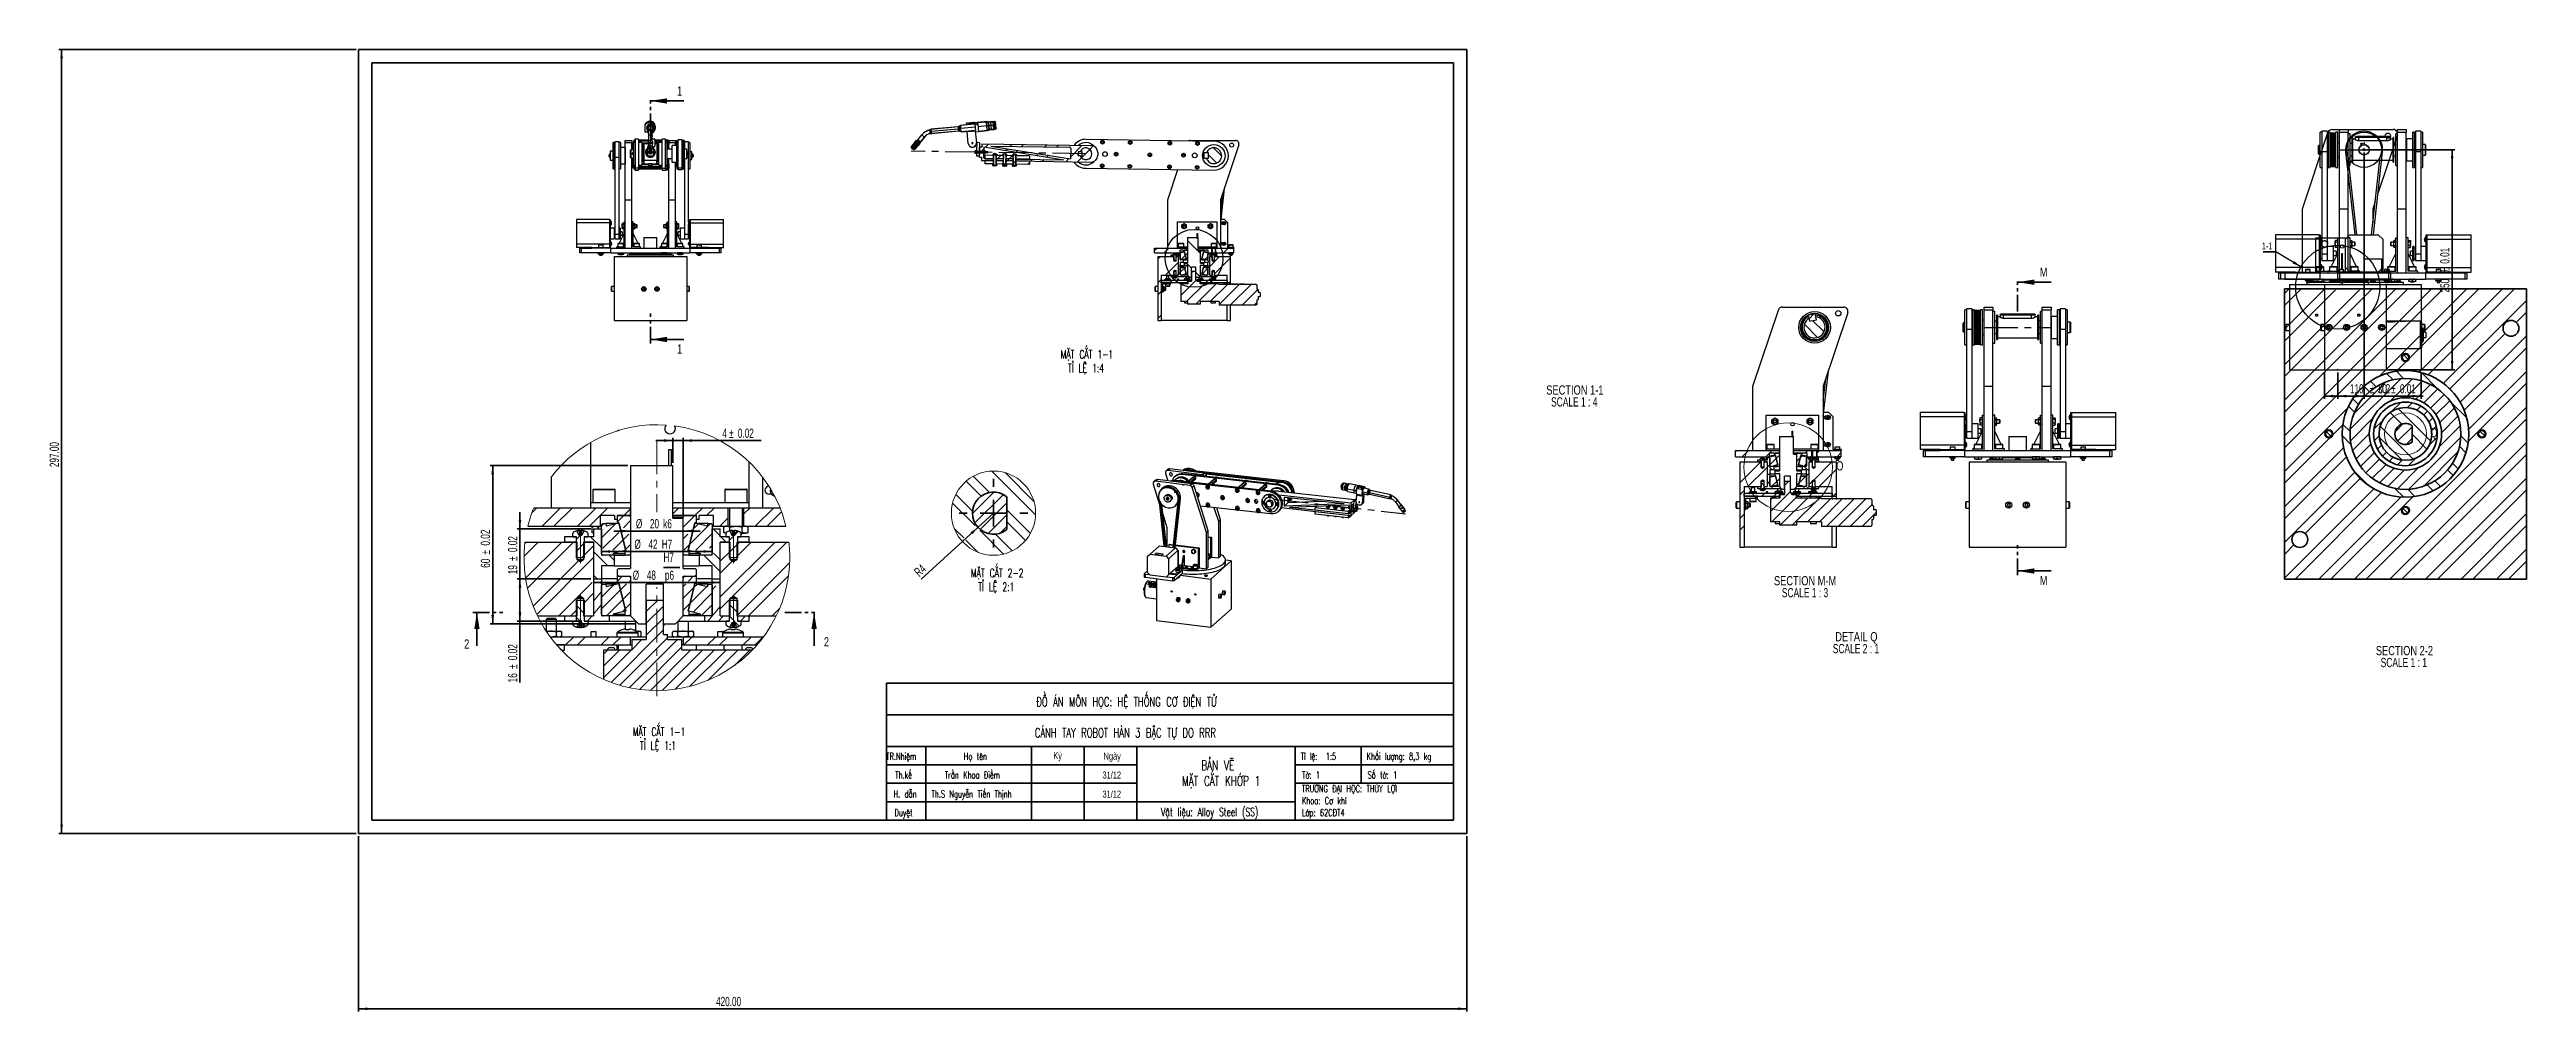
# Model space of a CAD drawing. Header units: millimetres. Extents: x -117 to 822, y -67 to 297.
import ezdxf

# ---------------------------------------------------------------- set-up
doc = ezdxf.new("R2010")
doc.units = ezdxf.units.MM
doc.header["$PDSIZE"] = -1
doc.linetypes.add('CENTERX2', pattern=[20.32, 12.7, -2.54, 2.54, -2.54])
doc.linetypes.add('PHANTOM', pattern=[12.7, 6.35, -1.27, 1.27, -1.27, 1.27, -1.27])
doc.layers.add('FORMAT', color=7, linetype='Continuous')
doc.layers.add('NETMANH', color=7, linetype='Continuous')
doc.layers.add('KHUNGTEN', color=7, linetype='Continuous', lineweight=35)
doc.styles.add('SLDTEXTSTYLE0', font='TXT', dxfattribs={"width": 0.663})
doc.styles.add('SLDTEXTSTYLE1', font='TXT', dxfattribs={"width": 0.663, "bigfont": 'bigfont'})
doc.styles.add('SLDTEXTSTYLE2', font='TXT', dxfattribs={"width": 0.618545, "bigfont": 'bigfont'})
doc.styles.add('SLDTEXTSTYLE3', font='TXT', dxfattribs={"width": 0.75})
doc.styles.add('SLDTEXTSTYLE4', font='TXT', dxfattribs={"width": 0.681818})
doc.dimstyles.new('SLDDIMSTYLE0', dxfattribs={"dimtxt": 3.5, "dimasz": 3.302, "dimexe": 0, "dimexo": 0.0625, "dimgap": 0.875, "dimtad": 1, "dimlfac": 5, "dimrnd": 1e-09, "dimzin": 4, "dimdsep": 46, "dimtxsty": 'SLDTEXTSTYLE0', "dimsah": 1, "dimcen": 0.09, "dimadec": 0, "dimazin": 1, "dimtfac": 1, "dimtofl": 0, "dimtmove": 0, "dimatfit": 3, "dimfxl": 0, "dimfrac": 2, "dimtolj": 1, "dimtzin": 12, "dimarcsym": 0})
doc.dimstyles.new('SLDDIMSTYLE1', dxfattribs={"dimtxt": 3.5, "dimasz": 3.302, "dimexe": 0, "dimexo": 0.0625, "dimgap": 0.875, "dimtad": 1, "dimdec": 0, "dimlfac": 3, "dimrnd": 1e-09, "dimzin": 12, "dimdsep": 46, "dimtxsty": 'SLDTEXTSTYLE0', "dimsah": 1, "dimcen": 0.09, "dimadec": 0, "dimazin": 3, "dimtfac": 1, "dimtdec": 0, "dimtofl": 0, "dimtmove": 0, "dimatfit": 3, "dimfxl": 0, "dimfrac": 2, "dimtolj": 1, "dimtzin": 12, "dimarcsym": 0})
doc.dimstyles.new('SLDDIMSTYLE2', dxfattribs={"dimtxt": 0.18, "dimasz": 3.302, "dimexe": 0, "dimexo": 0.0625, "dimgap": 0, "dimtad": 0, "dimtih": 1, "dimtoh": 1, "dimdec": 0, "dimrnd": 1e-09, "dimzin": 0, "dimdsep": 46, "dimtxsty": 'Standard', "dimsah": 1, "dimcen": 0.09, "dimadec": 0, "dimazin": 0, "dimtfac": 3.302, "dimtdec": 0, "dimtofl": 0, "dimtmove": 0, "dimatfit": 3, "dimfxl": 0, "dimfrac": 2, "dimtolj": 1, "dimtzin": 0, "dimarcsym": 0})
doc.dimstyles.new('SLDDIMSTYLE3', dxfattribs={"dimtxt": 3.5, "dimasz": 3.302, "dimexe": 0, "dimexo": 0.0625, "dimgap": 0.875, "dimtad": 1, "dimdec": 0, "dimrnd": 1e-09, "dimzin": 12, "dimdsep": 46, "dimtxsty": 'SLDTEXTSTYLE0', "dimsah": 1, "dimcen": 0.09, "dimadec": 0, "dimazin": 3, "dimtfac": 1, "dimtdec": 0, "dimtofl": 0, "dimtmove": 0, "dimatfit": 3, "dimfxl": 0, "dimfrac": 2, "dimtolj": 1, "dimtzin": 12, "dimarcsym": 0})
doc.dimstyles.new('SLDDIMSTYLE4', dxfattribs={"dimtxt": 3.5, "dimasz": 3.302, "dimexe": 0, "dimexo": 0.0625, "dimgap": 0.875, "dimtad": 1, "dimdec": 0, "dimrnd": 1e-09, "dimzin": 12, "dimdsep": 46, "dimtxsty": 'SLDTEXTSTYLE0', "dimsah": 1, "dimcen": 0.09, "dimadec": 0, "dimazin": 3, "dimtfac": 1, "dimtdec": 0, "dimtmove": 0, "dimatfit": 0, "dimfxl": 0, "dimfrac": 2, "dimtolj": 1, "dimtzin": 12, "dimarcsym": 0})
doc.dimstyles.new('SLDDIMSTYLE5', dxfattribs={"dimtxt": 3.5, "dimasz": 3.302, "dimexe": 0, "dimexo": 0.0625, "dimgap": 0.875, "dimtad": 1, "dimdec": 0, "dimrnd": 1e-09, "dimzin": 12, "dimdsep": 46, "dimtxsty": 'SLDTEXTSTYLE0', "dimsah": 1, "dimcen": 0.09, "dimadec": 0, "dimazin": 3, "dimtfac": 1, "dimtdec": 0, "dimtofl": 0, "dimtmove": 0, "dimatfit": 3, "dimfxl": 0, "dimfrac": 2, "dimtolj": 1, "dimarcsym": 0})
doc.dimstyles.new('SLDDIMSTYLE6', dxfattribs={"dimtxt": 3.5, "dimasz": 3.302, "dimexe": 0, "dimexo": 0.0625, "dimgap": 0.875, "dimtad": 1, "dimdec": 0, "dimlfac": 0.5, "dimrnd": 1e-09, "dimzin": 12, "dimdsep": 46, "dimtxsty": 'SLDTEXTSTYLE0', "dimsah": 1, "dimcen": 0, "dimadec": 0, "dimazin": 3, "dimtfac": 1, "dimtdec": 0, "dimtofl": 0, "dimtmove": 0, "dimatfit": 3, "dimfxl": 0, "dimfrac": 2, "dimtolj": 1, "dimtzin": 12, "dimarcsym": 0})

msp = doc.modelspace()

# ---------------------------------------------------------------- texts
at = {"color": 7, "linetype": 'Continuous', "char_height": 3.5, "attachment_point": 1, "style": 'SLDTEXTSTYLE3'}
for s, insert in [('1', (120.6911, 283.0825)), ('M', (637.1696, 214.4182)), ('1', (120.6911, 185.3075)), ('M', (637.1696, 97.5914)), ('2', (39.9914, 73.53)), ('2', (176.3296, 74.3501))]:
    msp.add_mtext(s, dxfattribs=dict(at, insert=insert))
at = {"color": 7, "linetype": 'Continuous', "lineweight": 18, "char_height": 3.5, "attachment_point": 1, "style": 'SLDTEXTSTYLE3'}
for s, insert in [('Q', (785.1386, 153.6177)), ('O', (559.9969, 141.0261))]:
    msp.add_mtext(s, dxfattribs=dict(at, insert=insert))
at = {"layer": 'KHUNGTEN', "attachment_point": 1}
for s, insert, char_height, style in [('ĐỒ ÁN MÔN HỌC: HỆ THỐNG CƠ ĐIỆN TỬ', (256.8704, 51.6226), 3.5, 'SLDTEXTSTYLE1'), ('CÁNH TAY ROBOT HÀN 3 BẬC TỰ DO RRR', (256.3114, 39.9061), 3.5, 'SLDTEXTSTYLE1'), ('TR.Nhiệm', (199.9297, 30.5784), 2.64583, 'SLDTEXTSTYLE1'), ('Họ tên', (229.3612, 30.5784), 2.64583, 'SLDTEXTSTYLE1'), ('Ký', (263.2791, 30.7999), 2.64583, 'SLDTEXTSTYLE0'), ('Ngày', (282.3257, 30.5784), 2.64583, 'SLDTEXTSTYLE0'), ('Tỉ lệ:  1:5', (357.045, 30.5784), 2.645833, 'SLDTEXTSTYLE2'), ('Khối lượng: 8,3 kg', (382.0058, 30.5784), 2.645833, 'SLDTEXTSTYLE1'), ('Th.kế', (203.3595, 23.4605), 2.64583, 'SLDTEXTSTYLE1'), ('Trần Khoa Điềm', (222.1586, 23.4605), 2.645833, 'SLDTEXTSTYLE1'), ('31/12', (281.9337, 23.4605), 2.64583, 'SLDTEXTSTYLE0'), ('Tờ: 1', (357.5553, 23.4605), 2.64583, 'SLDTEXTSTYLE1'), ('Số tờ: 1', (382.4015, 23.4605), 2.64583, 'SLDTEXTSTYLE1'), ('H. dẫn', (202.7226, 16.2215), 2.64583, 'SLDTEXTSTYLE1'), ('Th.S Nguyễn Tiến Thịnh', (217.115, 16.2215), 2.645833, 'SLDTEXTSTYLE1'), ('31/12', (281.9337, 16.2215), 2.64583, 'SLDTEXTSTYLE0'), ('Vật liệu: Alloy Steel (SS)', (304.128, 9.722), 3.175, 'SLDTEXTSTYLE1'), ('Duyệt', (203.1145, 9.2295), 2.64583, 'SLDTEXTSTYLE1')]:
    msp.add_mtext(s, dxfattribs=dict(at, insert=insert, char_height=char_height, style=style))

# ---------------------------------------------------------------- blocks, each defined once
blk = doc.blocks.new('_D')
at = {"layer": 'KHUNGTEN'}
for p, q in [((-1, 297), (-113.59, 297)), ((-112.59, 0), (-112.59, 297)), ((-1, 0), (-113.59, 0))]:
    blk.add_line(p, q, dxfattribs=at)
for points in [[(-112.59, 297), (-113.1, 293.7), (-112.08, 293.7)], [(-112.59, 0), (-112.08, 3.3), (-113.1, 3.3)]]:
    blk.add_solid(points, dxfattribs=at)
at = {"layer": 'KHUNGTEN', "insert": (-117.1, 138.79), "char_height": 3.5, "attachment_point": 1, "rotation": 90, "style": 'SLDTEXTSTYLE0'}
blk.add_mtext('297.00', dxfattribs=at)
blk = doc.blocks.new('_D_1')
at = {"layer": 'KHUNGTEN'}
for p, q in [((0, -1), (0, -67.44)), ((420, -1), (420, -67.44)), ((0, -66.44), (420, -66.44))]:
    blk.add_line(p, q, dxfattribs=at)
for points in [[(0, -66.44), (3.3, -66.95), (3.3, -65.93)], [(420, -66.44), (416.7, -65.93), (416.7, -66.95)]]:
    blk.add_solid(points, dxfattribs=at)
at = {"layer": 'KHUNGTEN', "insert": (135.46, -61.93), "char_height": 3.5, "attachment_point": 1, "style": 'SLDTEXTSTYLE0'}
blk.add_mtext('420.00', dxfattribs=at)
blk = doc.blocks.new('SW_NOTE_0')
at = {"layer": 'KHUNGTEN', "color": 0, "attachment_point": 2, "style": 'SLDTEXTSTYLE1'}
for s, insert, char_height in [('MẶT CẮT KHỚP 1', (10.75, -1.16), 3.7042), ('BẢN VẼ', (9.49, 4.77), 3.704)]:
    blk.add_mtext(s, dxfattribs=dict(at, insert=insert, char_height=char_height))
blk = doc.blocks.new('SW_NOTE_0_1')
at = {"layer": 'KHUNGTEN', "color": 0, "char_height": 3.175, "attachment_point": 2, "style": 'SLDTEXTSTYLE1'}
for s, insert in [('MẶT CẮT 2-2', (13.54, 4.09)), ('TỈ LỆ 2:1', (13.2, -1.14))]:
    blk.add_mtext(s, dxfattribs=dict(at, insert=insert))
blk = doc.blocks.new('SW_NOTE_0_2')
at = {"layer": 'KHUNGTEN', "color": 0, "char_height": 3.175, "attachment_point": 2, "style": 'SLDTEXTSTYLE1'}
for s, insert in [('MẶT CẮT 1-1', (13.54, 4.09)), ('TỈ LỆ 1:1', (13.2, -1.14))]:
    blk.add_mtext(s, dxfattribs=dict(at, insert=insert))
blk = doc.blocks.new('SW_NOTE_0_3')
at = {"layer": 'KHUNGTEN', "color": 0, "char_height": 2.6458, "attachment_point": 1, "style": 'SLDTEXTSTYLE1'}
for s, insert in [('TRƯỜNG ĐẠI HỌC: THỦY LỢI', (0, 3.41)), ('Khoa: Cơ khí', (0, -1.12)), ('Lớp: 62CĐT4', (0, -5.64))]:
    blk.add_mtext(s, dxfattribs=dict(at, insert=insert))
blk = doc.blocks.new('SW_NOTE_0_4')
at = {"layer": 'KHUNGTEN', "color": 0, "char_height": 3.175, "attachment_point": 2, "style": 'SLDTEXTSTYLE1'}
for s, insert in [('MẶT CẮT 1-1', (13.54, 4.09)), ('TỈ LỆ 1:4', (13.2, -1.14))]:
    blk.add_mtext(s, dxfattribs=dict(at, insert=insert))
blk = doc.blocks.new('_D_2')
at = {"layer": 'KHUNGTEN'}
for p, q in [((745.08, 174.7), (745.08, 164.7)), ((781.75, 174.7), (781.75, 164.7)), ((745.08, 165.7), (781.75, 165.7))]:
    blk.add_line(p, q, dxfattribs=at)
for points in [[(745.08, 165.7), (748.38, 165.19), (748.38, 166.21)], [(781.75, 165.7), (778.44, 166.21), (778.44, 165.19)]]:
    blk.add_solid(points, dxfattribs=at)
at = {"layer": 'KHUNGTEN', "char_height": 3.5, "attachment_point": 1, "style": 'SLDTEXTSTYLE0'}
for s, insert in [('110', (754.71, 170.22)), ('%%p', (762.28, 170.21)), ('0.2', (765.64, 170.22))]:
    blk.add_mtext(s, dxfattribs=dict(at, insert=insert))
blk = doc.blocks.new('_D_3')
at = {"layer": 'KHUNGTEN'}
for p, q in [((760.08, 258.03), (760.08, 164.7)), ((750.08, 174.7), (750.08, 164.7)), ((750.08, 165.7), (760.08, 165.7)), ((760.08, 165.7), (782.5, 165.7))]:
    blk.add_line(p, q, dxfattribs=at)
for points in [[(750.08, 165.7), (753.38, 165.19), (753.38, 166.21)], [(760.08, 165.7), (756.78, 166.21), (756.78, 165.19)]]:
    blk.add_solid(points, dxfattribs=at)
at = {"layer": 'KHUNGTEN', "char_height": 3.5, "attachment_point": 1, "style": 'SLDTEXTSTYLE0'}
for s, insert in [('30', (765.27, 170.22)), ('%%p', (770.32, 170.21)), ('0.01', (773.67, 170.22))]:
    blk.add_mtext(s, dxfattribs=dict(at, insert=insert))
blk = doc.blocks.new('_D_4')
at = {"layer": 'KHUNGTEN'}
for p, q in [((761.08, 259.03), (794.45, 259.03)), ((793.45, 259.03), (793.45, 175.7)), ((769.42, 175.7), (794.45, 175.7))]:
    blk.add_line(p, q, dxfattribs=at)
for points in [[(793.45, 259.03), (792.94, 255.73), (793.96, 255.73)], [(793.45, 175.7), (793.96, 179), (792.94, 179)]]:
    blk.add_solid(points, dxfattribs=at)
at = {"layer": 'KHUNGTEN', "char_height": 3.5, "attachment_point": 1, "rotation": 90, "style": 'SLDTEXTSTYLE0'}
for s, insert in [('0.01', (788.93, 215.87)), ('250', (788.93, 204.95)), ('%%p', (788.94, 212.52))]:
    blk.add_mtext(s, dxfattribs=dict(at, insert=insert))
blk = doc.blocks.new('SW_NOTE_0_5')
at = {"layer": 'KHUNGTEN', "color": 0}
blk.add_line((-4.83, 0), (0, 0), dxfattribs=at)
at = {"layer": 'KHUNGTEN', "color": 0, "insert": (-5.33, 3.48), "char_height": 2.646, "attachment_point": 1, "style": 'SLDTEXTSTYLE0'}
blk.add_mtext('1-1', dxfattribs=at)
blk = doc.blocks.new('SW_NOTE_0_6')
at = {"layer": 'KHUNGTEN', "color": 0, "char_height": 3.5, "attachment_point": 2}
for s, insert, style in [('SECTION M-M', (15.04, 4.51), 'SLDTEXTSTYLE3'), ('SCALE 1 : 3', (14.99, -0.01), 'SLDTEXTSTYLE4')]:
    blk.add_mtext(s, dxfattribs=dict(at, insert=insert, style=style))
blk = doc.blocks.new('SW_HATCH_0')
at = {"color": 0, "linetype": 'Continuous', "lineweight": 18}
for p, q in [((-89.8, 0), (-91.69, -1.89)), ((-80.82, 0), (-87.82, -7)), ((-76.33, 0), (-83.33, -7)), ((-67.35, 0), (-74.35, -7)), ((-62.86, 0), (-69.86, -7)), ((-35.92, 0), (-38.3, -2.38)), ((-26.94, 0), (-29.94, -3)), ((-22.45, 0), (-25.45, -3)), ((-8.98, 0), (-11.3, -2.32)), ((0, 0), (-7, -7)), ((-71.72, -8.86), (-72.34, -9.48)), ((-64.37, -6), (-65.3, -6.93)), ((-59.89, -6.01), (-65.3, -11.42)), ((-58.73, -9.34), (-64.73, -15.34)), ((-56.88, -3), (-59.23, -5.35)), ((-54.3, -4.91), (-56.97, -7.58)), ((-54.3, -0.42), (-56.88, -3)), ((-29.94, -3), (-34.3, -7.36)), ((-23.96, -6), (-31.93, -13.97)), ((-28.51, -6.06), (-30.03, -7.58)), ((-23.03, -8), (-20.3, -10.72)), ((-17.3, -3.83), (-20.47, -7)), ((-13.45, -8.96), (-14.71, -10.22)), ((2.96, -1.54), (-2.51, -7)), ((-89.33, -13), (-94.65, -18.32)), ((-93.82, -13), (-94.37, -13.55)), ((-80.35, -13), (-94.05, -26.7)), ((-75.86, -13), (-93.32, -30.46)), ((-73.37, -10.51), (-74.8, -11.94)), ((-71.8, -13.43), (-74.8, -16.43)), ((-71.8, -17.92), (-72.88, -19)), ((-68.3, -14.42), (-72.05, -18.17)), ((-69.42, -11), (-65.3, -15.12)), ((-68.3, -16.61), (-62.91, -22)), ((-62.75, -17.85), (-62.9, -18)), ((-62.42, -18), (-60.3, -20.12)), ((-57.12, -12.22), (-61, -16.09)), ((-54.99, -10.09), (-57.12, -12.22)), ((-56.22, -15.81), (-56.51, -16.09)), ((-54.3, -13.89), (-56.22, -15.81)), ((-32.54, -10.09), (-34.3, -11.85)), ((-31.93, -13.97), (-34.06, -16.09)), ((-23.3, -9.83), (-29.57, -16.09)), ((-26.83, -17.85), (-26.98, -18)), ((-26.5, -18), (-20.3, -24.19)), ((-23.3, -14.32), (-24.32, -15.34)), ((-22.8, -17.2), (-20.3, -19.7)), ((0.47, -13), (-20.3, -33.78)), ((-16.55, -16.55), (-20.3, -20.3)), ((-20.03, -11), (-18.03, -13)), ((-14.88, -10.39), (-16.8, -12.31)), ((-13.8, -13.8), (-16.8, -16.8)), ((4.96, -13), (-15.89, -33.85)), ((-13.8, -18.29), (-14.51, -19)), ((-13, -13), (-14.05, -14.05)), ((-8.51, -13), (-14.05, -18.54)), ((-13.8, -12.73), (-13.54, -13)), ((-73.98, -20.1), (-91.18, -37.3)), ((-68.3, -18.91), (-89.83, -40.44)), ((-68.3, -25.59), (-66.89, -27)), ((-57.43, -26), (-59.23, -27.8)), ((-54.71, -27.77), (-54.77, -27.83)), ((-30.49, -26), (-32.32, -27.83)), ((-15.75, -20.24), (-20.3, -24.79)), ((6.01, -20.93), (-14.05, -41)), ((5.57, -25.86), (-9.57, -41)), ((-68.8, -28.39), (-81.41, -41)), ((-74.8, -37.05), (-71.8, -40.05)), ((-72.36, -35), (-71.8, -35.56)), ((-68.3, -32.38), (-72.05, -36.13)), ((-65.3, -31.8), (-68.3, -35.37)), ((-65.3, -36.74), (-68.3, -40.31)), ((-60.62, -29.19), (-65.3, -33.87)), ((-58.12, -31.18), (-65.3, -38.36)), ((-57.23, -34.78), (-63.45, -41)), ((-55.77, -28.83), (-58.12, -31.18)), ((-54.3, -31.85), (-57.23, -34.78)), ((-54.3, -36.34), (-56.33, -38.37)), ((-43.98, -35), (-48.3, -39.32)), ((-41.8, -37.31), (-48.3, -43.81)), ((-33.32, -28.83), (-34.3, -29.81)), ((-30.25, -30.25), (-34.3, -34.3)), ((-31.75, -36.24), (-34.3, -38.79)), ((-25.36, -29.85), (-31.74, -36.23)), ((-23.3, -32.28), (-30.67, -39.65)), ((-28.95, -28.95), (-30.25, -30.25)), ((-23.3, -36.78), (-27.53, -41)), ((-24.61, -29.1), (-25.06, -29.55)), ((-20.3, -37.44), (-24.97, -43)), ((-22, -29.59), (-23.3, -31.14)), ((-16.55, -34.52), (-20.3, -38.27)), ((-16.8, -36.67), (-13.8, -39.67)), ((-13.99, -35), (-13.8, -35.18)), ((-74.55, -38.63), (-76.92, -41)), ((-74.8, -41.54), (-71.34, -45)), ((-68.88, -41), (-70.56, -43)), ((-41.8, -46.29), (-61.68, -66.17)), ((-56.33, -38.37), (-57.51, -39.55)), ((-41.8, -41.8), (-48.3, -48.3)), ((-19.15, -41), (-20.83, -43)), ((-18.1, -44.35), (-17.64, -44.82)), ((-16.8, -41.16), (-13.09, -44.88)), ((-10.86, -41), (-12.54, -43)), ((2.21, -38.2), (-0.59, -41)), ((-81.98, -52.33), (-80.3, -54)), ((-75.94, -49), (-78.94, -52)), ((-71.45, -49), (-74.45, -52)), ((-62.47, -49), (-65.47, -52)), ((-62.98, -54), (-64.5, -55.52)), ((-58.49, -54), (-64.5, -60.01)), ((-54, -54), (-64.5, -64.5)), ((-57.98, -49), (-60.98, -52)), ((-40.3, -49.28), (-58.3, -67.28)), ((-36.53, -50), (-54.71, -68.18)), ((-50, -50), (-53.8, -53.8)), ((-34.8, -52.77), (-50.88, -68.84)), ((-31.55, -54), (-46.76, -69.21)), ((-27.06, -54), (-42.29, -69.23)), ((-22.57, -54), (-37.35, -68.79)), ((-31.04, -49), (-34.04, -52)), ((-18.08, -54), (-31.76, -67.68)), ((-22.06, -49), (-25.06, -52)), ((-13.59, -54), (-25.01, -65.43)), ((-17.57, -49), (-20.57, -52)), ((-9.1, -54), (-14.86, -59.76)), ((-8.59, -49), (-11.59, -52)), ((-4.1, -49), (-7.1, -52))]:
    blk.add_line(p, q, dxfattribs=at)
blk = doc.blocks.new('_D_5')
at = {"layer": 'KHUNGTEN'}
blk.add_line((92.03, 106.82), (134.03, 106.82), dxfattribs=at)
for points in [[(92.03, 106.82), (95.33, 106.32), (95.33, 107.33)], [(134.03, 106.82), (130.73, 107.33), (130.73, 106.32)]]:
    blk.add_solid(points, dxfattribs=at)
at = {"layer": 'KHUNGTEN', "char_height": 3.5, "attachment_point": 1, "style": 'SLDTEXTSTYLE0'}
for s, insert in [('%%c', (104.53, 111.34)), ('42', (109.84, 111.34)), ('H7', (114.88, 111.34))]:
    blk.add_mtext(s, dxfattribs=dict(at, insert=insert))
blk = doc.blocks.new('_D_6')
at = {"layer": 'KHUNGTEN'}
for p, q in [((103.03, 114.58), (96.68, 114.58)), ((103.03, 114.58), (123.03, 114.58)), ((123.03, 114.58), (129.38, 114.58))]:
    blk.add_line(p, q, dxfattribs=at)
for points in [[(103.03, 114.58), (99.73, 115.09), (99.73, 114.08)], [(123.03, 114.58), (126.33, 114.08), (126.33, 115.09)]]:
    blk.add_solid(points, dxfattribs=at)
at = {"layer": 'KHUNGTEN', "char_height": 3.5, "attachment_point": 1, "style": 'SLDTEXTSTYLE0'}
for s, insert in [('%%c', (105.09, 119.1)), ('20', (110.4, 119.1)), ('k6', (115.44, 119.1))]:
    blk.add_mtext(s, dxfattribs=dict(at, insert=insert))
blk = doc.blocks.new('_D_7')
at = {"layer": 'KHUNGTEN'}
for p, q in [((89.03, 95.09), (137.03, 95.09)), ((115.52, 100.78), (121.68, 100.78))]:
    blk.add_line(p, q, dxfattribs=at)
for points in [[(89.03, 95.09), (92.33, 94.58), (92.33, 95.6)], [(137.03, 95.09), (133.73, 95.6), (133.73, 94.58)]]:
    blk.add_solid(points, dxfattribs=at)
at = {"layer": 'KHUNGTEN', "char_height": 3.5, "attachment_point": 1, "style": 'SLDTEXTSTYLE0'}
for s, insert in [('H7', (115.52, 106.38)), ('%%c', (103.89, 99.6)), ('48', (109.21, 99.61)), ('p6', (116.08, 99.6))]:
    blk.add_mtext(s, dxfattribs=dict(at, insert=insert))
blk = doc.blocks.new('_D_8')
at = {"layer": 'KHUNGTEN'}
for p, q in [((102.03, 139.42), (49.8, 139.42)), ((50.8, 139.42), (50.8, 79.42)), ((105.03, 79.42), (49.8, 79.42))]:
    blk.add_line(p, q, dxfattribs=at)
for points in [[(50.8, 139.42), (50.3, 136.12), (51.31, 136.12)], [(50.8, 79.42), (51.31, 82.72), (50.3, 82.72)]]:
    blk.add_solid(points, dxfattribs=at)
at = {"layer": 'KHUNGTEN', "char_height": 3.5, "attachment_point": 1, "rotation": 90, "style": 'SLDTEXTSTYLE0'}
for s, insert in [('0.02', (46.29, 109.07)), ('60', (46.29, 100.67)), ('%%p', (46.29, 105.71))]:
    blk.add_mtext(s, dxfattribs=dict(at, insert=insert))
blk = doc.blocks.new('_D_9')
at = {"layer": 'KHUNGTEN'}
for p, q in [((119.03, 148.86), (112.68, 148.86)), ((119.03, 140.42), (119.03, 149.86)), ((119.03, 148.86), (123.03, 148.86)), ((123.03, 120.42), (123.03, 149.86)), ((123.03, 148.86), (152.56, 148.86))]:
    blk.add_line(p, q, dxfattribs=at)
for points in [[(119.03, 148.86), (115.73, 149.37), (115.73, 148.35)], [(123.03, 148.86), (126.33, 148.35), (126.33, 149.37)]]:
    blk.add_solid(points, dxfattribs=at)
at = {"layer": 'KHUNGTEN', "char_height": 3.5, "attachment_point": 1, "style": 'SLDTEXTSTYLE0'}
for s, insert in [('4', (137.85, 153.38)), ('%%p', (140.38, 153.37)), ('0.02', (143.73, 153.38))]:
    blk.add_mtext(s, dxfattribs=dict(at, insert=insert))
blk = doc.blocks.new('_D_10')
at = {"layer": 'KHUNGTEN'}
for p, q in [((88.03, 115.42), (60.14, 115.42)), ((61.14, 115.42), (61.14, 121.77)), ((61.14, 115.42), (61.14, 96.42)), ((88.03, 96.42), (60.14, 96.42)), ((61.14, 96.42), (61.14, 90.07))]:
    blk.add_line(p, q, dxfattribs=at)
for points in [[(61.14, 115.42), (61.65, 118.72), (60.64, 118.72)], [(61.14, 96.42), (60.64, 93.12), (61.65, 93.12)]]:
    blk.add_solid(points, dxfattribs=at)
at = {"layer": 'KHUNGTEN', "char_height": 3.5, "attachment_point": 1, "rotation": 90, "style": 'SLDTEXTSTYLE0'}
for s, insert in [('0.02', (56.63, 106.61)), ('%%p', (56.63, 103.25)), ('19', (56.63, 98.21))]:
    blk.add_mtext(s, dxfattribs=dict(at, insert=insert))
blk = doc.blocks.new('_D_11')
at = {"layer": 'KHUNGTEN'}
for p, q in [((88.03, 96.42), (60.14, 96.42)), ((61.14, 96.42), (61.14, 80.42)), ((84.53, 80.42), (60.14, 80.42)), ((61.14, 80.42), (61.14, 57.25))]:
    blk.add_line(p, q, dxfattribs=at)
for points in [[(61.14, 96.42), (60.64, 93.12), (61.65, 93.12)], [(61.14, 80.42), (61.65, 83.72), (60.64, 83.72)]]:
    blk.add_solid(points, dxfattribs=at)
at = {"layer": 'KHUNGTEN', "char_height": 3.5, "attachment_point": 1, "rotation": 90, "style": 'SLDTEXTSTYLE0'}
for s, insert in [('0.02', (56.63, 65.65)), ('16', (56.63, 57.25)), ('%%p', (56.63, 62.3))]:
    blk.add_mtext(s, dxfattribs=dict(at, insert=insert))
blk = doc.blocks.new('SW_NOTE_0_7')
at = {"layer": 'KHUNGTEN', "color": 0, "char_height": 3.5, "attachment_point": 2}
for s, insert, style in [('SECTION 2-2', (13.51, 4.51), 'SLDTEXTSTYLE3'), ('SCALE 1 : 1', (13.28, -0.01), 'SLDTEXTSTYLE4')]:
    blk.add_mtext(s, dxfattribs=dict(at, insert=insert, style=style))
blk = doc.blocks.new('SW_HATCH_1')
at = {"color": 0, "linetype": 'Continuous', "lineweight": 18}
for p, q in [((-5.38, 23.34), (-11.51, 29.47)), ((12.14, 14.8), (-4.5, 31.44)), ((11.54, 19.89), (0.59, 30.84)), ((-10.81, 10.81), (-19.3, 19.3)), ((-11.76, 16.25), (-18.1, 22.59)), ((-8.5, 21.97), (-14.16, 27.63)), ((-11.8, 15.34), (-3.64, 23.5)), ((-10.88, 11.77), (-0.07, 22.58)), ((-8.56, 9.59), (1.2, 19.36)), ((-14.96, 5.98), (-18.65, 9.67)), ((-5.89, 7.78), (1.2, 14.87)), ((-1.27, 7.91), (1.2, 10.38)), ((10.17, 7.79), (1.2, 16.76)), ((8.34, 5.14), (1.2, 12.27)), ((-9.62, 0.64), (-14.26, 5.28)), ((0, 0), (-9.02, 9.02)), ((3.29, 1.2), (-3.04, 7.53))]:
    blk.add_line(p, q, dxfattribs=at)
blk = doc.blocks.new('_D_12')
at = {"layer": 'KHUNGTEN'}
for q in [(213.17, 96.29), (240.62, 121.35)]:
    blk.add_line((234.72, 115.96), q, dxfattribs=at)
blk.add_solid([(234.72, 115.96), (231.93, 114.11), (232.62, 113.36)], dxfattribs=at)
at = {"layer": 'KHUNGTEN', "insert": (210.14, 99.62), "char_height": 3.5, "attachment_point": 1, "rotation": 42.39179, "style": 'SLDTEXTSTYLE0'}
blk.add_mtext('R4', dxfattribs=at)
blk = doc.blocks.new('SW_NOTE_0_8')
at = {"layer": 'KHUNGTEN', "color": 0, "char_height": 3.5, "attachment_point": 2}
for s, insert, style in [('SCALE 2 : 1', (9.68, -0.01), 'SLDTEXTSTYLE4'), ('DETAIL Q', (9.84, 4.51), 'SLDTEXTSTYLE3')]:
    blk.add_mtext(s, dxfattribs=dict(at, insert=insert, style=style))
blk = doc.blocks.new('SW_CENTERMARKSYMBOL_0')
at = {"layer": 'KHUNGTEN', "color": 0}
for p, q in [((0, 10), (0, 13)), ((-10, 0), (-13, 0)), ((0, 0), (-5, 0)), ((0, 0), (0, 5)), ((0, 0), (0, -5)), ((0, 0), (5, 0)), ((10, 0), (13, 0)), ((0, -10), (0, -13))]:
    blk.add_line(p, q, dxfattribs=at)
blk = doc.blocks.new('SW_NOTE_0_9')
at = {"layer": 'KHUNGTEN', "color": 0, "char_height": 3.5, "attachment_point": 2}
for s, insert, style in [('SECTION 1-1', (13.51, 4.51), 'SLDTEXTSTYLE3'), ('SCALE 1 : 4', (13.28, -0.01), 'SLDTEXTSTYLE4')]:
    blk.add_mtext(s, dxfattribs=dict(at, insert=insert, style=style))

# ---------------------------------------------------------------- dimensions: what is measured, and where the dimension line sits
at = {"layer": 'KHUNGTEN'}
for base, p2, angle, picture, middle in [((-112.5877, 297), (0, 297), 90, '_D', (-112.5877, 145.729)), ((420, -66.4406), (420, 0), 0, '_D_1', (142.4004, -66.4406))]:
    dim = msp.add_linear_dim(base=base, p1=(0, 0), p2=p2, angle=angle, dimstyle='SLDDIMSTYLE0', dxfattribs=at)
    dim.commit()
    dim.dimension.update_dxf_attribs({"geometry": picture, "text_midpoint": middle, "dimtype": 160})
for base, p1, p2, text, dimstyle, picture, middle in [((760.0826, 165.6985), (750.0826, 175.6985), (760.0826, 259.0319), '<>%%p0.01', 'SLDDIMSTYLE1', '_D_3', (773.8886, 165.6985)), ((781.7455, 165.6985), (745.0788, 175.6985), (781.7455, 175.6985), '<>%%p0.2', 'SLDDIMSTYLE1', '_D_2', (763.3303, 165.6985)), ((123.0328, 148.8593), (119.0328, 139.4195), (123.0328, 119.4195), '<>%%p0.02', 'SLDDIMSTYLE4', '_D_9', (145.2084, 148.8593)), ((123.0328, 114.5838), (103.0328, 119.8195), (123.0328, 119.4195), '%%c<>k6', 'SLDDIMSTYLE4', '_D_6', (112.7895, 114.5838)), ((137.0328, 95.0905), (89.0328, 96.4195), (137.0328, 96.4195), '%%c<>\\SH7/p6;', 'SLDDIMSTYLE5', '_D_7', (112.7895, 95.0905)), ((134.0328, 106.8248), (92.0328, 105.4195), (134.0328, 105.4195), '%%c<>H7', 'SLDDIMSTYLE3', '_D_5', (112.7895, 106.8248))]:
    dim = msp.add_linear_dim(base=base, p1=p1, p2=p2, text=text, dimstyle=dimstyle, dxfattribs=at)
    dim.commit()
    dim.dimension.update_dxf_attribs({"geometry": picture, "text_midpoint": middle, "dimtype": 160})
for base, p1, p2, text, dimstyle, picture, middle in [((793.4493, 175.6985), (760.0826, 259.0319), (768.416, 175.6985), '<>%%p0.01', 'SLDDIMSTYLE1', '_D_4', (793.4493, 214.826)), ((50.8046, 79.4195), (103.0328, 139.4195), (106.0328, 79.4195), '<>%%p0.02', 'SLDDIMSTYLE3', '_D_8', (50.8046, 109.2815)), ((61.1439, 96.4195), (89.0328, 115.4195), (89.0328, 96.4195), '<>%%p0.02', 'SLDDIMSTYLE4', '_D_10', (61.1439, 106.8248)), ((61.1439, 80.4195), (89.0328, 96.4195), (85.5328, 80.4195), '<>%%p0.02', 'SLDDIMSTYLE3', '_D_11', (61.1439, 65.8692))]:
    dim = msp.add_linear_dim(base=base, p1=p1, p2=p2, angle=90, text=text, dimstyle=dimstyle, dxfattribs=at)
    dim.commit()
    dim.dimension.update_dxf_attribs({"geometry": picture, "text_midpoint": middle, "dimtype": 160})
dim = msp.add_radius_dim(center=(240.6235, 121.3524), mpoint=(234.7151, 115.9588), dimstyle='SLDDIMSTYLE6', dxfattribs=at)
dim.commit()
dim.dimension.update_dxf_attribs({"geometry": '_D_12', "text_midpoint": (215.2627, 98.2015), "dimtype": 164})

# ---------------------------------------------------------------- hatches: boundary and pattern name
at = {"layer": 'KHUNGTEN', "linetype": 'Continuous', "lineweight": 18}
h = msp.add_hatch(dxfattribs=at)
h.set_pattern_fill('ANSI32', color=256, angle=90, style=0)
edge = h.paths.add_edge_path(flags=0)
edge.add_line((210.9774, 261.6769), (211.6234, 262.4565))
edge.add_line((211.6234, 262.4565), (211.6523, 262.4326))
edge.add_line((211.6523, 262.4326), (213.4707, 264.6271))
edge.add_arc((217.811, 261.0307), 5.6367, 103.9580426, 140.3543243, ccw=False)
edge.add_spline(control_points=[(216.4513, 266.5009), (216.7828, 266.5833), (216.959, 266.8759)], knot_values=[0, 0, 0, 0.93912452, 0.93912452, 0.93912452], weights=[1, 0.91940724, 0.99018775], degree=2, periodic=0)
edge.add_line((216.959, 266.8759), (227.1791, 267.8338))
edge.add_arc((227.1022, 268.6552), 0.825, 275.3543243, 314.7548931)
edge.add_line((227.683, 268.0693), (228.1783, 268.1157))
edge.add_line((228.1783, 268.1157), (228.1573, 268.3397))
edge.add_line((228.1573, 268.3397), (233.571, 268.8471))
edge.add_line((233.571, 268.8471), (233.5361, 269.2205))
edge.add_line((233.5361, 269.2205), (234.5815, 269.3185))
edge.add_line((234.5815, 269.3185), (234.564, 269.5052))
edge.add_line((234.564, 269.5052), (233.5186, 269.4072))
edge.add_line((233.5186, 269.4072), (233.5291, 269.2952))
edge.add_line((233.5291, 269.2952), (233.417, 269.2847))
edge.add_line((233.417, 269.2847), (233.438, 269.0607))
edge.add_line((233.438, 269.0607), (231.1979, 268.8507))
edge.add_line((231.1979, 268.8507), (231.2119, 268.7013))
edge.add_line((231.2119, 268.7013), (228.0756, 268.4074))
edge.add_line((228.0756, 268.4074), (228.0966, 268.1834))
edge.add_line((228.0966, 268.1834), (227.6486, 268.1414))
edge.add_arc((227.1022, 268.6552), 0.75, 275.3543243, 316.7639464, ccw=False)
edge.add_line((227.1721, 267.9084), (216.9132, 266.9469))
edge.add_spline(control_points=[(216.9132, 266.9469), (216.7559, 266.6539), (216.4333, 266.5737)], knot_values=[0, 0, 0, 1, 1, 1], weights=[1, 0.91418309, 1], degree=2, periodic=0)
edge.add_arc((217.811, 261.0307), 5.7117, 103.9580426, 140.3543243)
edge.add_line((213.413, 264.675), (211.5945, 262.4805))
edge.add_line((211.5945, 262.4805), (211.4213, 262.624))
edge.add_line((211.4213, 262.624), (210.7753, 261.8444))
edge.add_line((210.7753, 261.8444), (210.9774, 261.6769))
h = msp.add_hatch(dxfattribs=at)
h.set_pattern_fill('ANSI32', color=256, angle=90, style=0)
edge = h.paths.add_edge_path(flags=0)
edge.add_line((211.9592, 260.8634), (212.1613, 260.6959))
edge.add_line((212.1613, 260.6959), (212.8073, 261.4755))
edge.add_line((212.8073, 261.4755), (212.634, 261.6191))
edge.add_line((212.634, 261.6191), (214.4525, 263.8136))
edge.add_arc((217.811, 261.0307), 4.3617, 108.4148394, 140.3543243, ccw=False)
edge.add_spline(control_points=[(216.4331, 265.169), (216.7825, 265.2853), (217.0881, 265.0801)], knot_values=[0, 0, 0, 1, 1, 1], weights=[1, 0.89766452, 1], degree=2, periodic=0)
edge.add_line((217.0881, 265.0801), (227.3471, 266.0416))
edge.add_arc((227.4171, 265.2949), 0.75, 53.9447022, 95.3543243, ccw=False)
edge.add_line((227.8585, 265.9012), (228.3066, 265.9432))
edge.add_line((228.3066, 265.9432), (228.3276, 265.7192))
edge.add_line((228.3276, 265.7192), (231.4638, 266.0131))
edge.add_line((231.4638, 266.0131), (231.4778, 265.8638))
edge.add_line((231.4778, 265.8638), (233.718, 266.0737))
edge.add_line((233.718, 266.0737), (233.739, 265.8497))
edge.add_line((233.739, 265.8497), (233.851, 265.8602))
edge.add_line((233.851, 265.8602), (233.8615, 265.7482))
edge.add_line((233.8615, 265.7482), (234.9069, 265.8462))
edge.add_line((234.9069, 265.8462), (234.6221, 268.8853))
edge.add_line((234.6221, 268.8853), (233.5767, 268.7873))
edge.add_line((233.5767, 268.7873), (233.809, 266.3083))
edge.add_line((233.809, 266.3083), (228.3952, 265.8009))
edge.add_line((228.3952, 265.8009), (228.3742, 266.0249))
edge.add_line((228.3742, 266.0249), (227.879, 265.9785))
edge.add_arc((227.4171, 265.2949), 0.825, 55.9537556, 95.3543243)
edge.add_line((227.3401, 266.1163), (217.1071, 265.1572))
edge.add_spline(control_points=[(217.1071, 265.1572), (216.7777, 265.3628), (216.4094, 265.2402)], knot_values=[0.03752699, 0.03752699, 0.03752699, 1, 1, 1], weights=[0.99260755, 0.90150486, 1], degree=2, periodic=0)
edge.add_arc((217.811, 261.0307), 4.4367, 108.4148394, 140.3543243)
edge.add_line((214.3947, 263.8615), (212.5763, 261.667))
edge.add_line((212.5763, 261.667), (212.6052, 261.643))
edge.add_line((212.6052, 261.643), (211.9592, 260.8634))
h = msp.add_hatch(dxfattribs=at)
h.set_pattern_fill('ANSI32', color=256, style=0)
h.paths.add_polyline_path([(230.38, 268.7364), (233.0682, 268.9883), (233.0262, 269.4364), (232.5144, 269.3884), (232.5179, 269.3511), (231.8458, 269.2881), (231.8423, 269.3254), (230.338, 269.1844)], flags=0)
h = msp.add_hatch(dxfattribs=at)
h.set_pattern_fill('ANSI32', color=256, style=0)
edge = h.paths.add_edge_path(flags=0)
edge.add_line((234.1309, 261.668), (233.7145, 266.1111))
edge.add_line((233.7145, 266.1111), (230.6529, 265.8241))
edge.add_line((230.6529, 265.8241), (231.0693, 261.3811))
edge.add_arc((232.6001, 261.5246), 1.5375, 185.3543243, 365.3543243)
edge = h.paths.add_edge_path(flags=0)
edge.add_arc((232.6001, 261.5246), 0.2, -0.8507939, 179.1492061, ccw=False)
edge.add_arc((232.6001, 261.5246), 0.2, 179.1492061, 359.1492061, ccw=False)
h = msp.add_hatch(dxfattribs=at)
h.set_pattern_fill('ANSI32', color=256, style=0)
h.paths.add_polyline_path([(238.8076, 269.6377), (238.4201, 269.7536), (238.4271, 269.6789), (238.0538, 269.6439), (238.0363, 269.8306), (234.564, 269.5052), (234.578, 269.3558), (237.9009, 269.6672), (237.9184, 269.4806), (238.5905, 269.5436), (238.5902, 269.5462), (238.7926, 269.4857), (239.6057, 269.5619), (239.602, 269.6007), (240.4234, 269.6777), (240.4269, 269.6403), (240.9456, 269.689), (241.3837, 269.4786), (241.3674, 269.6528), (240.973, 269.8422), (240.5623, 269.8037), (240.5588, 269.841), (239.4387, 269.736), (239.4423, 269.6972)], flags=0)
h = msp.add_hatch(dxfattribs=at)
h.set_pattern_fill('ANSI32', color=256, style=0)
h.paths.add_polyline_path([(238.8704, 266.5566), (238.1984, 266.4937), (238.2159, 266.307), (234.8929, 265.9955), (234.9069, 265.8462), (238.3792, 266.1716), (238.3617, 266.3583), (238.7351, 266.3933), (238.7421, 266.3186), (239.1013, 266.5045), (239.736, 266.564), (239.7396, 266.5251), (240.8597, 266.6301), (240.8562, 266.6674), (241.2669, 266.7059), (241.6193, 266.9653), (241.6029, 267.1395), (241.2115, 266.8514), (240.6929, 266.8028), (240.6964, 266.7654), (239.875, 266.6885), (239.8714, 266.7273), (239.0583, 266.6511), (238.8707, 266.554)], flags=0)
h = msp.add_hatch(dxfattribs=at)
h.set_pattern_fill('ANSI32', color=256, style=0)
edge = h.paths.add_edge_path(flags=0)
edge.add_line((211.2121, 261.872), (211.0207, 261.641))
edge.add_line((211.0207, 261.641), (210.833, 261.7965))
edge.add_line((210.833, 261.7965), (209.8276, 260.5832))
edge.add_arc((210.4052, 260.1047), 0.75, 140.3543243, 151.6642568)
edge.add_line((209.745, 260.4607), (209.4172, 259.8528))
edge.add_line((209.4172, 259.8528), (209.5327, 259.7571))
edge.add_line((209.5327, 259.7571), (211.064, 261.6051))
edge.add_line((211.064, 261.6051), (211.0705, 261.5997))
edge.add_spline(control_points=[(211.0705, 261.5997), (211.0701, 261.6037), (211.0697, 261.6077), (211.0693, 261.6118)], knot_values=[0.00036858, 0.00036858, 0.00036858, 0.00036858, 0.00041688, 0.00041688, 0.00041688, 0.00041688], weights=[1, 1, 1, 1], degree=3, periodic=0)
edge.add_spline(control_points=[(211.0693, 261.6118), (211.086, 261.6131), (211.1028, 261.6145), (211.1195, 261.6159), (211.1285, 261.6166), (211.1374, 261.6174), (211.1464, 261.6181), (211.1554, 261.6188), (211.1643, 261.6196), (211.1733, 261.6203)], knot_values=[0, 0, 0, 0, 0.00020169, 0.00020169, 0.00020169, 0.00030963, 0.00030963, 0.00030963, 0.00041757, 0.00041757, 0.00041757, 0.00041757], weights=[1, 1, 1, 1, 1, 1, 1, 1, 1, 1], degree=3, periodic=0)
edge.add_spline(control_points=[(211.1733, 261.6203), (211.1735, 261.6203), (211.1736, 261.6204), (211.1738, 261.6204), (211.174, 261.6205), (211.1741, 261.6206), (211.1743, 261.6207), (211.1744, 261.6208), (211.1745, 261.6209), (211.1746, 261.621)], knot_values=[0, 0, 0, 0, 0.00000185, 0.00000185, 0.00000185, 0.00000439, 0.00000439, 0.00000439, 0.00000598, 0.00000598, 0.00000598, 0.00000598], weights=[1, 1, 1, 1, 1, 1, 1, 1, 1, 1], degree=3, periodic=0)
edge.add_line((211.1746, 261.621), (211.1756, 261.6222))
edge.add_spline(control_points=[(211.1756, 261.6222), (211.1757, 261.6223), (211.1758, 261.6225), (211.1759, 261.6226), (211.176, 261.6228), (211.176, 261.623), (211.176, 261.6232), (211.1761, 261.6233), (211.1761, 261.6235), (211.176, 261.6236)], knot_values=[0, 0, 0, 0, 0.00000186, 0.00000186, 0.00000186, 0.0000044, 0.0000044, 0.0000044, 0.00000599, 0.00000599, 0.00000599, 0.00000599], weights=[1, 1, 1, 1, 1, 1, 1, 1, 1, 1], degree=3, periodic=0)
edge.add_spline(control_points=[(211.176, 261.6236), (211.1742, 261.6403), (211.1725, 261.6569), (211.1707, 261.6736), (211.1697, 261.6825), (211.1688, 261.6915), (211.1678, 261.7004), (211.1669, 261.7094), (211.1659, 261.7183), (211.165, 261.7273)], knot_values=[0, 0, 0, 0, 0.000201, 0.000201, 0.000201, 0.00030894, 0.00030894, 0.00030894, 0.00041688, 0.00041688, 0.00041688, 0.00041688], weights=[1, 1, 1, 1, 1, 1, 1, 1, 1, 1], degree=3, periodic=0)
edge.add_spline(control_points=[(211.165, 261.7273), (211.1817, 261.7286), (211.1985, 261.73), (211.2152, 261.7314), (211.2242, 261.7321), (211.2331, 261.7329), (211.2421, 261.7336), (211.2511, 261.7343), (211.26, 261.7351), (211.269, 261.7358)], knot_values=[0, 0, 0, 0, 0.00020169, 0.00020169, 0.00020169, 0.00030963, 0.00030963, 0.00030963, 0.00041757, 0.00041757, 0.00041757, 0.00041757], weights=[1, 1, 1, 1, 1, 1, 1, 1, 1, 1], degree=3, periodic=0)
edge.add_spline(control_points=[(211.269, 261.7358), (211.2692, 261.7358), (211.2694, 261.7358), (211.2695, 261.7359), (211.2697, 261.736), (211.2699, 261.7361), (211.2701, 261.7362), (211.2702, 261.7363), (211.2703, 261.7364), (211.2703, 261.7365)], knot_values=[0, 0, 0, 0, 0.00000185, 0.00000185, 0.00000185, 0.00000439, 0.00000439, 0.00000439, 0.00000598, 0.00000598, 0.00000598, 0.00000598], weights=[1, 1, 1, 1, 1, 1, 1, 1, 1, 1], degree=3, periodic=0)
edge.add_line((211.2703, 261.7365), (211.2713, 261.7377))
edge.add_spline(control_points=[(211.2713, 261.7377), (211.2714, 261.7378), (211.2715, 261.738), (211.2716, 261.7381), (211.2717, 261.7383), (211.2717, 261.7385), (211.2717, 261.7387), (211.2717, 261.7389), (211.2717, 261.739), (211.2717, 261.7391)], knot_values=[0, 0, 0, 0, 0.00000186, 0.00000186, 0.00000186, 0.0000044, 0.0000044, 0.0000044, 0.00000599, 0.00000599, 0.00000599, 0.00000599], weights=[1, 1, 1, 1, 1, 1, 1, 1, 1, 1], degree=3, periodic=0)
edge.add_spline(control_points=[(211.2717, 261.7391), (211.27, 261.7558), (211.2682, 261.7724), (211.2664, 261.7891), (211.2654, 261.798), (211.2645, 261.807), (211.2635, 261.8159), (211.263, 261.8208), (211.2625, 261.8258), (211.262, 261.8307)], knot_values=[0, 0, 0, 0, 0.000201, 0.000201, 0.000201, 0.00030894, 0.00030894, 0.00030894, 0.00036834, 0.00036834, 0.00036834, 0.00036834], weights=[1, 1, 1, 1, 1, 1, 1, 1, 1, 1], degree=3, periodic=0)
edge.add_line((211.262, 261.8307), (211.2121, 261.872))
h.paths.add_polyline_path([(210.7267, 261.2862), (210.6676, 261.4047), (210.711, 261.3827), (210.747, 261.3107)], flags=0)
edge = h.paths.add_edge_path(flags=0)
edge.add_line((210.6477, 261.1908), (210.6346, 261.1751))
edge.add_spline(control_points=[(210.6346, 261.1751), (210.601, 261.2036), (210.5684, 261.2342), (210.5409, 261.2688), (210.5281, 261.2849), (210.5158, 261.302), (210.5083, 261.3211), (210.5059, 261.3271), (210.504, 261.3334), (210.5034, 261.3398), (210.503, 261.3431), (210.5031, 261.3466), (210.5039, 261.3498), (210.5048, 261.353), (210.5065, 261.3559), (210.5083, 261.3587)], knot_values=[0, 0, 0, 0, 0.00053054, 0.00053054, 0.00053054, 0.00077702, 0.00077702, 0.00077702, 0.00085342, 0.00085342, 0.00085342, 0.00089323, 0.00089323, 0.00089323, 0.0009326, 0.0009326, 0.0009326, 0.0009326], weights=[1, 1, 1, 1, 1, 1, 1, 1, 1, 1, 1, 1, 1, 1, 1, 1], degree=3, periodic=0)
edge.add_spline(control_points=[(210.5083, 261.3587), (210.5103, 261.3608), (210.5125, 261.3628), (210.515, 261.364), (210.5177, 261.3654), (210.5207, 261.3662), (210.5238, 261.3666), (210.5321, 261.3678), (210.5407, 261.3665), (210.5489, 261.3644), (210.5555, 261.3628), (210.562, 261.3606), (210.5683, 261.3581), (210.5847, 261.3519), (210.6005, 261.3441), (210.6157, 261.3354), (210.6465, 261.3178), (210.6752, 261.2965), (210.7026, 261.274)], knot_values=[0, 0, 0, 0, 0.00003428, 0.00003428, 0.00003428, 0.00007071, 0.00007071, 0.00007071, 0.00017275, 0.00017275, 0.00017275, 0.00025478, 0.00025478, 0.00025478, 0.00046593, 0.00046593, 0.00046593, 0.00089411, 0.00089411, 0.00089411, 0.00089411], weights=[1, 1, 1, 1, 1, 1, 1, 1, 1, 1, 1, 1, 1, 1, 1, 1, 1, 1, 1], degree=3, periodic=0)
edge.add_spline(control_points=[(210.7026, 261.274), (210.7054, 261.2717), (210.7081, 261.2694), (210.7109, 261.2671)], knot_values=[0, 0, 0, 0, 0.00004316, 0.00004316, 0.00004316, 0.00004316], weights=[1, 1, 1, 1], degree=3, periodic=0)
edge.add_line((210.7109, 261.2671), (210.6979, 261.2515))
edge.add_spline(control_points=[(210.6979, 261.2515), (210.6832, 261.2634), (210.6682, 261.2751), (210.6524, 261.2856), (210.6364, 261.2963), (210.6196, 261.3061), (210.602, 261.3139), (210.5927, 261.318), (210.5831, 261.3217), (210.573, 261.3231), (210.5702, 261.3235), (210.5673, 261.3237), (210.5645, 261.3233), (210.5625, 261.323), (210.5605, 261.3225), (210.5587, 261.3216), (210.5573, 261.3209), (210.5561, 261.3197), (210.555, 261.3186)], knot_values=[0.00000848, 0.00000848, 0.00000848, 0.00000848, 0.00023629, 0.00023629, 0.00023629, 0.00046791, 0.00046791, 0.00046791, 0.00058967, 0.00058967, 0.00058967, 0.00062375, 0.00062375, 0.00062375, 0.00064756, 0.00064756, 0.00064756, 0.00066641, 0.00066641, 0.00066641, 0.00066641], weights=[1, 1, 1, 1, 1, 1, 1, 1, 1, 1, 1, 1, 1, 1, 1, 1, 1, 1, 1], degree=3, periodic=0)
edge.add_spline(control_points=[(210.555, 261.3186), (210.5543, 261.3176), (210.5536, 261.3165), (210.5531, 261.3154), (210.5526, 261.3141), (210.5523, 261.3126), (210.5522, 261.3112), (210.5519, 261.3081), (210.5524, 261.305), (210.5532, 261.3021), (210.554, 261.2992), (210.5551, 261.2963), (210.5563, 261.2936), (210.5656, 261.273), (210.5807, 261.2553), (210.596, 261.2388), (210.6113, 261.2223), (210.628, 261.2073), (210.6451, 261.1928)], knot_values=[0, 0, 0, 0, 0.00001489, 0.00001489, 0.00001489, 0.00003234, 0.00003234, 0.00003234, 0.00006958, 0.00006958, 0.00006958, 0.00010619, 0.00010619, 0.00010619, 0.00038427, 0.00038427, 0.00038427, 0.00065932, 0.00065932, 0.00065932, 0.00065932], weights=[1, 1, 1, 1, 1, 1, 1, 1, 1, 1, 1, 1, 1, 1, 1, 1, 1, 1, 1], degree=3, periodic=0)
edge.add_spline(control_points=[(210.6451, 261.1928), (210.646, 261.1921), (210.6468, 261.1915), (210.6477, 261.1908)], knot_values=[0, 0, 0, 0, 0.0000129, 0.0000129, 0.0000129, 0.0000129], weights=[1, 1, 1, 1], degree=3, periodic=0)
h = msp.add_hatch(dxfattribs=at)
h.set_pattern_fill('ANSI31', color=256, angle=90, style=0)
edge = h.paths.add_edge_path(flags=0)
edge.add_line((210.0514, 259.8631), (210.1625, 259.771))
edge.add_line((210.1625, 259.771), (211.5024, 261.388))
edge.add_line((211.5024, 261.388), (211.3957, 261.4764))
edge.add_line((211.3957, 261.4764), (211.0129, 261.0144))
edge.add_line((211.0129, 261.0144), (210.9262, 261.0862))
edge.add_line((210.9262, 261.0862), (210.4477, 260.5087))
edge.add_line((210.4477, 260.5087), (210.4706, 260.4897))
edge.add_line((210.4706, 260.4897), (210.1655, 260.1216))
edge.add_line((210.1655, 260.1216), (210.0429, 259.9108))
edge.add_arc((210.0753, 259.8919), 0.0375, 149.8166465, 230.3543243)
h = msp.add_hatch(dxfattribs=at)
h.set_pattern_fill('ANSI31', color=256, angle=90, style=0)
edge = h.paths.add_edge_path(flags=0)
edge.add_line((210.9097, 260.1259), (211.3882, 260.7034))
edge.add_line((211.3882, 260.7034), (211.3016, 260.7751))
edge.add_line((211.3016, 260.7751), (211.6844, 261.2371))
edge.add_line((211.6844, 261.2371), (211.5778, 261.3255))
edge.add_line((211.5778, 261.3255), (210.2379, 259.7085))
edge.add_line((210.2379, 259.7085), (210.349, 259.6165))
edge.add_arc((210.3729, 259.6453), 0.0375, 230.3543243, 310.8920021)
edge.add_line((210.3974, 259.617), (210.5818, 259.7767))
edge.add_line((210.5818, 259.7767), (210.8869, 260.1448))
edge.add_line((210.8869, 260.1448), (210.9097, 260.1259))
h = msp.add_hatch(dxfattribs=at)
h.set_pattern_fill('ANSI32', color=256, style=0)
edge = h.paths.add_edge_path(flags=0)
edge.add_line((211.9158, 260.8993), (212.1073, 261.1303))
edge.add_line((212.1073, 261.1303), (212.0117, 261.2095))
edge.add_spline(control_points=[(212.0117, 261.2095), (212.0131, 261.1958), (212.0146, 261.1821), (212.016, 261.1685), (212.0169, 261.1595), (212.0179, 261.1506), (212.0188, 261.1416), (212.0198, 261.1327), (212.0207, 261.1237), (212.0216, 261.1148)], knot_values=[0.00003696, 0.00003696, 0.00003696, 0.00003696, 0.00020169, 0.00020169, 0.00020169, 0.00030963, 0.00030963, 0.00030963, 0.00041757, 0.00041757, 0.00041757, 0.00041757], weights=[1, 1, 1, 1, 1, 1, 1, 1, 1, 1], degree=3, periodic=0)
edge.add_spline(control_points=[(212.0216, 261.1148), (212.0049, 261.1135), (211.9882, 261.1121), (211.9716, 261.1108), (211.9626, 261.11), (211.9536, 261.1093), (211.9447, 261.1086), (211.9357, 261.1079), (211.9267, 261.1071), (211.9178, 261.1064)], knot_values=[0, 0, 0, 0, 0.000201, 0.000201, 0.000201, 0.00030894, 0.00030894, 0.00030894, 0.00041688, 0.00041688, 0.00041688, 0.00041688], weights=[1, 1, 1, 1, 1, 1, 1, 1, 1, 1], degree=3, periodic=0)
edge.add_spline(control_points=[(211.9178, 261.1064), (211.9176, 261.1064), (211.9174, 261.1064), (211.9173, 261.1063), (211.9171, 261.1063), (211.9169, 261.1061), (211.9167, 261.106), (211.9166, 261.1059), (211.9165, 261.1058), (211.9165, 261.1057)], knot_values=[0.00000029, 0.00000029, 0.00000029, 0.00000029, 0.00000186, 0.00000186, 0.00000186, 0.0000044, 0.0000044, 0.0000044, 0.00000599, 0.00000599, 0.00000599, 0.00000599], weights=[1, 1, 1, 1, 1, 1, 1, 1, 1, 1], degree=3, periodic=0)
edge.add_line((211.9165, 261.1057), (211.9155, 261.1045))
edge.add_spline(control_points=[(211.9155, 261.1045), (211.9153, 261.1044), (211.9153, 261.1043), (211.9152, 261.1041), (211.9151, 261.1039), (211.915, 261.1037), (211.915, 261.1035), (211.915, 261.1034), (211.915, 261.1033), (211.915, 261.1031)], knot_values=[0, 0, 0, 0, 0.00000185, 0.00000185, 0.00000185, 0.00000439, 0.00000439, 0.00000439, 0.00000598, 0.00000598, 0.00000598, 0.00000598], weights=[1, 1, 1, 1, 1, 1, 1, 1, 1, 1], degree=3, periodic=0)
edge.add_spline(control_points=[(211.915, 261.1031), (211.9168, 261.0864), (211.9185, 261.0697), (211.9203, 261.053), (211.9212, 261.044), (211.9222, 261.0351), (211.9231, 261.0261), (211.924, 261.0172), (211.925, 261.0082), (211.9259, 260.9993)], knot_values=[0, 0, 0, 0, 0.00020169, 0.00020169, 0.00020169, 0.00030963, 0.00030963, 0.00030963, 0.00041757, 0.00041757, 0.00041757, 0.00041757], weights=[1, 1, 1, 1, 1, 1, 1, 1, 1, 1], degree=3, periodic=0)
edge.add_spline(control_points=[(211.9259, 260.9993), (211.9092, 260.998), (211.8925, 260.9966), (211.8758, 260.9953), (211.8669, 260.9945), (211.8579, 260.9938), (211.8489, 260.9931), (211.84, 260.9924), (211.831, 260.9916), (211.8221, 260.9909)], knot_values=[0, 0, 0, 0, 0.000201, 0.000201, 0.000201, 0.00030894, 0.00030894, 0.00030894, 0.00041688, 0.00041688, 0.00041688, 0.00041688], weights=[1, 1, 1, 1, 1, 1, 1, 1, 1, 1], degree=3, periodic=0)
edge.add_spline(control_points=[(211.8221, 260.9909), (211.8219, 260.9909), (211.8217, 260.9909), (211.8216, 260.9908), (211.8214, 260.9907), (211.8212, 260.9906), (211.821, 260.9905), (211.8209, 260.9904), (211.8208, 260.9903), (211.8208, 260.9902)], knot_values=[0, 0, 0, 0, 0.00000185, 0.00000185, 0.00000185, 0.0000044, 0.0000044, 0.0000044, 0.00000599, 0.00000599, 0.00000599, 0.00000599], weights=[1, 1, 1, 1, 1, 1, 1, 1, 1, 1], degree=3, periodic=0)
edge.add_line((211.8208, 260.9902), (211.8198, 260.989))
edge.add_spline(control_points=[(211.8198, 260.989), (211.8196, 260.9889), (211.8196, 260.9888), (211.8195, 260.9886), (211.8194, 260.9884), (211.8193, 260.9882), (211.8193, 260.988), (211.8193, 260.9879), (211.8193, 260.9878), (211.8193, 260.9876)], knot_values=[0, 0, 0, 0, 0.00000185, 0.00000185, 0.00000185, 0.00000439, 0.00000439, 0.00000439, 0.00000598, 0.00000598, 0.00000598, 0.00000598], weights=[1, 1, 1, 1, 1, 1, 1, 1, 1, 1], degree=3, periodic=0)
edge.add_spline(control_points=[(211.8193, 260.9876), (211.8196, 260.9846), (211.82, 260.9815), (211.8203, 260.9784)], knot_values=[0, 0, 0, 0, 0.00003695, 0.00003695, 0.00003695, 0.00003695], weights=[1, 1, 1, 1], degree=3, periodic=0)
edge.add_line((211.8203, 260.9784), (211.8725, 260.9352))
edge.add_line((211.8725, 260.9352), (210.3412, 259.0872))
edge.add_line((210.3412, 259.0872), (210.4567, 258.9915))
edge.add_line((210.4567, 258.9915), (210.9931, 259.4265))
edge.add_arc((210.5207, 260.009), 0.75, 309.0443918, 320.3543243)
edge.add_line((211.0982, 259.5304), (212.1035, 260.7438))
edge.add_line((212.1035, 260.7438), (211.9158, 260.8993))
h = msp.add_hatch(dxfattribs=at)
h.set_pattern_fill('ANSI31', color=256, style=0)
h.paths.add_polyline_path([(211.5904, 262.2404), (211.2794, 261.865), (211.3949, 261.7693), (211.0599, 261.365), (211.0801, 261.3483), (210.8887, 261.1173), (211.0129, 261.0144), (211.3839, 261.4622), (211.2973, 261.534), (211.8354, 262.1834), (211.9221, 262.1117), (212.3288, 262.6025), (212.1844, 262.7222), (211.8255, 262.289), (211.6523, 262.4326), (211.5327, 262.2882)], flags=0)
h = msp.add_hatch(dxfattribs=at)
h.set_pattern_fill('ANSI31', color=256, style=0)
h.paths.add_polyline_path([(211.6374, 260.8865), (211.9724, 261.2908), (212.0879, 261.1951), (212.3989, 261.5704), (212.4567, 261.5226), (212.5763, 261.667), (212.403, 261.8105), (212.7619, 262.2436), (212.6176, 262.3633), (212.2108, 261.8724), (212.2974, 261.8006), (211.7593, 261.1512), (211.6727, 261.223), (211.3016, 260.7751), (211.4258, 260.6722), (211.6172, 260.9032)], flags=0)
h = msp.add_hatch(dxfattribs=at)
h.set_pattern_fill('ANSI32', color=256, style=0)
edge = h.paths.add_edge_path(flags=0)
edge.add_line((238.3207, 257.8151), (238.3281, 258.3133))
edge.add_line((238.3281, 258.3133), (238.2656, 258.3776))
edge.add_line((238.2656, 258.3776), (234.3544, 258.4357))
edge.add_arc((234.3548, 258.4607), 0.025, 179.1492061, 269.1492061, ccw=False)
edge.add_line((234.3298, 258.4611), (234.3332, 258.686))
edge.add_line((234.3332, 258.686), (233.7395, 258.6948))
edge.add_arc((233.739, 258.6636), 0.0312, 89.1492061, 179.1492061)
edge.add_line((233.7078, 258.6641), (233.7042, 258.4259))
edge.add_line((233.7042, 258.4259), (233.9792, 258.4218))
edge.add_line((233.9792, 258.4218), (233.9786, 258.3844))
edge.add_line((233.9786, 258.3844), (234.1224, 258.1266))
edge.add_line((234.1224, 258.1266), (233.971, 257.8732))
edge.add_line((233.971, 257.8732), (233.9705, 257.8358))
edge.add_line((233.9705, 257.8358), (233.6955, 257.8399))
edge.add_line((233.6955, 257.8399), (233.692, 257.6017))
edge.add_arc((233.7232, 257.6012), 0.0312, 179.1492061, 269.1492061)
edge.add_line((233.7228, 257.57), (234.3165, 257.5612))
edge.add_line((234.3165, 257.5612), (234.3198, 257.7861))
edge.add_arc((234.3448, 257.7858), 0.025, 89.1492061, 179.1492061, ccw=False)
edge.add_line((234.3452, 257.8108), (238.2564, 257.7527))
edge.add_line((238.2564, 257.7527), (238.3207, 257.8151))
h = msp.add_hatch(dxfattribs=at)
h.set_pattern_fill('ANSI32', color=256, angle=90, style=0)
h.paths.add_polyline_path([(235.1943, 257.7481), (234.5194, 257.7582), (234.1896, 257.438), (234.1775, 256.6256), (235.1774, 256.6108)], flags=0)
h = msp.add_hatch(dxfattribs=at)
h.set_pattern_fill('ANSI32', color=256, angle=90, style=0)
h.paths.add_polyline_path([(235.2051, 258.4731), (235.2532, 261.7102), (234.2533, 261.7251), (234.21, 258.8129), (234.5302, 258.4831)], flags=0)
h = msp.add_hatch(dxfattribs=at)
h.set_pattern_fill('ANSI32', color=256, style=0)
edge = h.paths.add_edge_path(flags=0)
edge.add_line((236.8615, 256.2107), (236.884, 257.723))
edge.add_line((236.884, 257.723), (235.3842, 257.7453))
edge.add_line((235.3842, 257.7453), (235.3617, 256.233))
edge.add_line((235.3617, 256.233), (236.1116, 256.2219))
edge.add_line((236.1116, 256.2219), (236.0931, 254.972))
edge.add_line((236.0931, 254.972), (240.5926, 254.9052))
edge.add_line((240.5926, 254.9052), (240.6037, 255.6551))
edge.add_line((240.6037, 255.6551), (237.3541, 255.7033))
edge.add_arc((237.3615, 256.2033), 0.5, 179.1492061, 269.1492061, ccw=False)
h = msp.add_hatch(dxfattribs=at)
h.set_pattern_fill('ANSI32', color=256, style=0)
edge = h.paths.add_edge_path(flags=0)
edge.add_line((280.1253, 256.8184), (280.1439, 258.0682))
edge.add_arc((277.6442, 258.1054), 2.5, 359.1492061, 449.1492061)
edge.add_line((277.6813, 260.6051), (236.1859, 261.2213))
edge.add_line((236.1859, 261.2213), (236.1673, 259.9714))
edge.add_line((236.1673, 259.9714), (235.4174, 259.9826))
edge.add_line((235.4174, 259.9826), (235.3949, 258.4702))
edge.add_line((235.3949, 258.4702), (236.8948, 258.448))
edge.add_line((236.8948, 258.448), (236.919, 260.0814))
edge.add_line((236.919, 260.0814), (267.2187, 255.2598))
edge.add_line((267.2187, 255.2598), (249.1028, 255.5289))
edge.add_line((249.1028, 255.5289), (249.0916, 254.779))
edge.add_line((249.0916, 254.779), (277.5885, 254.3558))
edge.add_arc((277.6256, 256.8555), 2.5, 269.1492061, 359.1492061)
edge = h.paths.add_edge_path(flags=0)
edge.add_arc((275.6351, 257.5101), 2.25, -161.3795733, 159.6779855, ccw=False)
edge.add_line((273.5029, 256.7917), (272.6743, 256.804))
edge.add_line((272.6743, 256.804), (272.6966, 258.3038))
edge.add_line((272.6966, 258.3038), (273.5252, 258.2915))
edge = h.paths.add_edge_path(flags=0)
edge.add_line((269.8561, 255.5996), (239.5565, 260.4212))
edge.add_line((239.5565, 260.4212), (269.4211, 259.9777))
edge.add_arc((269.4136, 259.4777), 0.5, -0.8507939, 89.1492061, ccw=False)
edge.add_line((269.9136, 259.4703), (269.8561, 255.5996))
h = msp.add_hatch(dxfattribs=at)
h.set_pattern_fill('ANSI31', color=256, angle=90, style=0)
h.paths.add_polyline_path([(237.2796, 257.4539), (237.2801, 257.4546), (237.2847, 257.7671), (237.2462, 257.8239), (236.9313, 257.8286), (236.8911, 257.7729), (236.8847, 257.773), (236.8801, 257.4606), (236.8805, 257.4598)], flags=0)
h = msp.add_hatch(dxfattribs=at)
h.set_pattern_fill('ANSI31', color=256, angle=90, style=0)
h.paths.add_polyline_path([(237.2986, 258.7045), (237.2982, 258.7053), (236.8991, 258.7112), (236.8987, 258.7104), (236.894, 258.398), (236.9004, 258.3979), (236.9389, 258.3411), (237.2538, 258.3364), (237.294, 258.392)], flags=0)
h = msp.add_hatch(dxfattribs=at)
h.set_pattern_fill('ANSI32', color=256, style=0)
h.paths.add_polyline_path([(237.4494, 253.7017), (240.574, 253.6553), (240.5926, 254.9052), (237.4679, 254.9516)], flags=0)
h = msp.add_hatch(dxfattribs=at)
h.set_pattern_fill('ANSI32', color=256, style=0)
h.paths.add_polyline_path([(237.479, 255.7015), (240.6037, 255.6551), (240.6223, 256.905), (237.4976, 256.9514)], flags=0)
h = msp.add_hatch(dxfattribs=at)
h.set_pattern_fill('ANSI32', color=256, angle=90, style=0)
edge = h.paths.add_edge_path(flags=0)
edge.add_line((241.4382, 257.6429), (240.8285, 257.652))
edge.add_line((240.8285, 257.652), (240.7573, 257.5829))
edge.add_line((240.7573, 257.5829), (240.6994, 253.6785))
edge.add_arc((240.6744, 253.6788), 0.025, 269.1492061, 359.1492061, ccw=False)
edge.add_line((240.674, 253.6538), (240.3865, 253.6581))
edge.add_line((240.3865, 253.6581), (240.3759, 252.9457))
edge.add_arc((240.4134, 252.9451), 0.0375, 179.1492061, 269.1492061)
edge.add_line((240.4129, 252.9076), (240.7418, 252.9027))
edge.add_line((240.7418, 252.9027), (240.7466, 253.2277))
edge.add_line((240.7466, 253.2277), (240.7477, 253.2277))
edge.add_line((240.7477, 253.2277), (241.0704, 253.4077))
edge.add_line((241.0704, 253.4077), (241.3876, 253.2182))
edge.add_line((241.3876, 253.2182), (241.3887, 253.2182))
edge.add_line((241.3887, 253.2182), (241.3838, 252.8932))
edge.add_line((241.3838, 252.8932), (241.7127, 252.8883))
edge.add_arc((241.7133, 252.9258), 0.0375, 269.1492061, 359.1492061)
edge.add_line((241.7508, 252.9253), (241.7614, 253.6377))
edge.add_line((241.7614, 253.6377), (241.4739, 253.6419))
edge.add_arc((241.4743, 253.6669), 0.025, 179.1492061, 269.1492061, ccw=False)
edge.add_line((241.4493, 253.6673), (241.5073, 257.5718))
edge.add_line((241.5073, 257.5718), (241.4382, 257.6429))
h = msp.add_hatch(dxfattribs=at)
h.set_pattern_fill('ANSI31', color=256, style=0)
h.paths.add_polyline_path([(240.4415, 257.3577), (240.434, 257.3535), (240.4274, 256.9121), (240.4348, 256.9077), (240.7473, 256.9031), (240.7473, 256.9094), (240.8105, 256.9523), (240.8158, 257.3084), (240.7539, 257.353)], flags=0)
h = msp.add_hatch(dxfattribs=at)
h.set_pattern_fill('ANSI31', color=256, style=0)
h.paths.add_polyline_path([(241.8237, 257.3329), (241.8163, 257.3373), (241.5038, 257.3419), (241.4407, 257.2991), (241.4354, 256.943), (241.4973, 256.8983), (241.4972, 256.892), (241.8096, 256.8873), (241.8171, 256.8915)], flags=0)
h = msp.add_hatch(dxfattribs=at)
h.set_pattern_fill('ANSI32', color=256, style=0)
h.paths.add_polyline_path([(244.3422, 254.8495), (241.5925, 254.8903), (241.5739, 253.6405), (244.3236, 253.5996)], flags=0)
h = msp.add_hatch(dxfattribs=at)
h.set_pattern_fill('ANSI32', color=256, style=0)
h.paths.add_polyline_path([(241.5925, 254.8903), (244.3422, 254.8495), (244.3533, 255.5994), (241.6036, 255.6402)], flags=0)
h = msp.add_hatch(dxfattribs=at)
h.set_pattern_fill('ANSI32', color=256, style=0)
h.paths.add_polyline_path([(244.3719, 256.8493), (241.6222, 256.8901), (241.6036, 255.6402), (244.3533, 255.5994)], flags=0)
h = msp.add_hatch(dxfattribs=at)
h.set_pattern_fill('ANSI32', color=256, angle=90, style=0)
edge = h.paths.add_edge_path(flags=0)
edge.add_line((245.1878, 257.5872), (244.5781, 257.5963))
edge.add_line((244.5781, 257.5963), (244.5069, 257.5272))
edge.add_line((244.5069, 257.5272), (244.449, 253.6228))
edge.add_arc((244.424, 253.6231), 0.025, 269.1492061, 359.1492061, ccw=False)
edge.add_line((244.4236, 253.5981), (244.1361, 253.6024))
edge.add_line((244.1361, 253.6024), (244.1255, 252.89))
edge.add_arc((244.163, 252.8894), 0.0375, 179.1492061, 269.1492061)
edge.add_line((244.1625, 252.8519), (244.4914, 252.8471))
edge.add_line((244.4914, 252.8471), (244.4962, 253.172))
edge.add_line((244.4962, 253.172), (244.4973, 253.172))
edge.add_line((244.4973, 253.172), (244.82, 253.352))
edge.add_line((244.82, 253.352), (245.1372, 253.1625))
edge.add_line((245.1372, 253.1625), (245.1382, 253.1625))
edge.add_line((245.1382, 253.1625), (245.1334, 252.8375))
edge.add_line((245.1334, 252.8375), (245.4623, 252.8326))
edge.add_arc((245.4629, 252.8701), 0.0375, 269.1492061, 359.1492061)
edge.add_line((245.5004, 252.8696), (245.511, 253.582))
edge.add_line((245.511, 253.582), (245.2235, 253.5863))
edge.add_arc((245.2239, 253.6113), 0.025, 179.1492061, 269.1492061, ccw=False)
edge.add_line((245.1989, 253.6116), (245.2568, 257.5161))
edge.add_line((245.2568, 257.5161), (245.1878, 257.5872))
h = msp.add_hatch(dxfattribs=at)
h.set_pattern_fill('ANSI31', color=256, style=0)
h.paths.add_polyline_path([(244.1911, 257.302), (244.1836, 257.2978), (244.177, 256.8564), (244.1844, 256.8521), (244.4968, 256.8474), (244.4969, 256.8538), (244.5601, 256.8966), (244.5654, 257.2527), (244.5035, 257.2974)], flags=0)
h = msp.add_hatch(dxfattribs=at)
h.set_pattern_fill('ANSI31', color=256, style=0)
h.paths.add_polyline_path([(245.5732, 257.2772), (245.5659, 257.2816), (245.2534, 257.2862), (245.1903, 257.2434), (245.185, 256.8873), (245.2468, 256.8426), (245.2468, 256.8363), (245.5592, 256.8316), (245.5667, 256.8358)], flags=0)
h = msp.add_hatch(dxfattribs=at)
h.set_pattern_fill('ANSI32', color=256, style=0)
h.paths.add_polyline_path([(248.0917, 254.7938), (245.342, 254.8346), (245.3235, 253.5848), (248.0732, 253.5439)], flags=0)
h = msp.add_hatch(dxfattribs=at)
h.set_pattern_fill('ANSI32', color=256, style=0)
h.paths.add_polyline_path([(248.1029, 255.5437), (245.3532, 255.5846), (245.342, 254.8346), (248.0917, 254.7938)], flags=0)
h = msp.add_hatch(dxfattribs=at)
h.set_pattern_fill('ANSI32', color=256, style=0)
h.paths.add_polyline_path([(248.1214, 256.7936), (245.3717, 256.8344), (245.3532, 255.5846), (248.1029, 255.5437)], flags=0)
h = msp.add_hatch(dxfattribs=at)
h.set_pattern_fill('ANSI32', color=256, angle=90, style=0)
edge = h.paths.add_edge_path(flags=0)
edge.add_line((248.9374, 257.5316), (248.3277, 257.5406))
edge.add_line((248.3277, 257.5406), (248.2565, 257.4715))
edge.add_line((248.2565, 257.4715), (248.1985, 253.5671))
edge.add_arc((248.1735, 253.5675), 0.025, 269.1492061, 359.1492061, ccw=False)
edge.add_line((248.1732, 253.5425), (247.8857, 253.5467))
edge.add_line((247.8857, 253.5467), (247.8751, 252.8343))
edge.add_arc((247.9126, 252.8338), 0.0375, 179.1492061, 269.1492061)
edge.add_line((247.9121, 252.7963), (248.241, 252.7914))
edge.add_line((248.241, 252.7914), (248.2458, 253.1163))
edge.add_line((248.2458, 253.1163), (248.2468, 253.1163))
edge.add_line((248.2468, 253.1163), (248.5696, 253.2963))
edge.add_line((248.5696, 253.2963), (248.8868, 253.1068))
edge.add_line((248.8868, 253.1068), (248.8878, 253.1068))
edge.add_line((248.8878, 253.1068), (248.883, 252.7818))
edge.add_line((248.883, 252.7818), (249.2119, 252.777))
edge.add_arc((249.2125, 252.8144), 0.0375, 269.1492061, 359.1492061)
edge.add_line((249.25, 252.8139), (249.2605, 253.5263))
edge.add_line((249.2605, 253.5263), (248.9731, 253.5306))
edge.add_arc((248.9735, 253.5556), 0.025, 179.1492061, 269.1492061, ccw=False)
edge.add_line((248.9485, 253.5559), (249.0064, 257.4604))
edge.add_line((249.0064, 257.4604), (248.9374, 257.5316))
h = msp.add_hatch(dxfattribs=at)
h.set_pattern_fill('ANSI31', color=256, style=0)
h.paths.add_polyline_path([(247.9406, 257.2463), (247.9332, 257.2422), (247.9266, 256.8008), (247.934, 256.7964), (248.2464, 256.7917), (248.2465, 256.7981), (248.3097, 256.8409), (248.3149, 257.197), (248.2531, 257.2417)], flags=0)
h = msp.add_hatch(dxfattribs=at)
h.set_pattern_fill('ANSI31', color=256, style=0)
h.paths.add_polyline_path([(249.3228, 257.2215), (249.3155, 257.2259), (249.003, 257.2305), (248.9399, 257.1877), (248.9346, 256.8316), (248.9964, 256.7869), (248.9963, 256.7806), (249.3088, 256.776), (249.3163, 256.7801)], flags=0)
h = msp.add_hatch(dxfattribs=at)
h.set_pattern_fill('ANSI32', color=256, style=0)
h.paths.add_polyline_path([(254.1975, 253.453), (254.2161, 254.7029), (249.0916, 254.779), (249.0731, 253.5291)], flags=0)
h = msp.add_hatch(dxfattribs=at)
h.set_pattern_fill('ANSI32', color=256, style=0)
h.paths.add_polyline_path([(254.2272, 255.4528), (254.2458, 256.7026), (249.1213, 256.7787), (249.1028, 255.5289)], flags=0)
h = msp.add_hatch(dxfattribs=at)
h.set_pattern_fill('ANSI32', color=256, angle=90, style=0)
h.paths.add_polyline_path([(272.7716, 258.3027), (272.7493, 256.8029), (274.2491, 256.7806), (274.2714, 258.2805)], flags=0)
h = msp.add_hatch(dxfattribs=at)
h.set_pattern_fill('ANSI32', color=256, style=0)
edge = h.paths.add_edge_path(flags=0)
edge.add_line((274.2491, 256.7806), (273.5029, 256.7917))
edge.add_arc((275.6351, 257.5101), 2.25, 198.6204267, 519.6779855)
edge.add_line((273.5252, 258.2915), (274.2714, 258.2805))
edge.add_line((274.2714, 258.2805), (274.2491, 256.7806))
h = msp.add_hatch(dxfattribs=at)
h.set_pattern_fill('ANSI32', color=256, style=0)
h.paths.add_polyline_path([(282.4615, 252.5332), (282.4726, 253.2831), (281.8287, 253.6677), (281.1737, 253.3024), (281.1626, 252.5525), (281.8065, 252.1679)], flags=0)
edge = h.paths.add_edge_path(flags=0)
edge.add_arc((281.8176, 252.9178), 0.5, 0, 360)
h = msp.add_hatch(dxfattribs=at)
h.set_pattern_fill('ANSI32', color=256, style=0)
h.paths.add_polyline_path([(282.5951, 261.5322), (282.6063, 262.2821), (281.9624, 262.6667), (281.3074, 262.3014), (281.2962, 261.5515), (281.9401, 261.1669)], flags=0)
edge = h.paths.add_edge_path(flags=0)
edge.add_arc((281.9512, 261.9168), 0.5, 0, 360)
h = msp.add_hatch(dxfattribs=at)
h.set_pattern_fill('ANSI32', color=256, style=0)
h.paths.add_polyline_path([(287.7777, 256.9548), (287.7889, 257.7047), (287.145, 258.0893), (286.49, 257.724), (286.4788, 256.9741), (287.1227, 256.5894)], flags=0)
edge = h.paths.add_edge_path(flags=0)
edge.add_arc((287.1338, 257.3394), 0.5, 0, 360)
h = msp.add_hatch(dxfattribs=at)
h.set_pattern_fill('ANSI32', color=256, style=0)
h.paths.add_polyline_path([(292.9603, 252.3773), (292.9715, 253.1272), (292.3276, 253.5118), (291.6726, 253.1465), (291.6614, 252.3966), (292.3053, 252.012)], flags=0)
edge = h.paths.add_edge_path(flags=0)
edge.add_arc((292.3164, 252.7619), 0.5, 0, 360)
h = msp.add_hatch(dxfattribs=at)
h.set_pattern_fill('ANSI32', color=256, style=0)
h.paths.add_polyline_path([(293.094, 261.3763), (293.1051, 262.1262), (292.4612, 262.5108), (291.8062, 262.1455), (291.7951, 261.3956), (292.4389, 261.011)], flags=0)
edge = h.paths.add_edge_path(flags=0)
edge.add_arc((292.4501, 261.7609), 0.5, 0, 360)
h = msp.add_hatch(dxfattribs=at)
h.set_pattern_fill('ANSI32', color=256, style=0)
h.paths.add_polyline_path([(300.5263, 256.7654), (300.5375, 257.5154), (299.8936, 257.9), (299.2386, 257.5346), (299.2274, 256.7847), (299.8713, 256.4001)], flags=0)
edge = h.paths.add_edge_path(flags=0)
edge.add_arc((299.8824, 257.15), 0.5, 0, 360)
h = msp.add_hatch(dxfattribs=at)
h.set_pattern_fill('ANSI32', color=256, style=0)
h.paths.add_polyline_path([(308.0923, 261.1536), (308.1034, 261.9035), (307.4596, 262.2881), (306.8045, 261.9228), (306.7934, 261.1729), (307.4373, 260.7883)], flags=0)
edge = h.paths.add_edge_path(flags=0)
edge.add_arc((307.4484, 261.5382), 0.5, 0, 360)
h = msp.add_hatch(dxfattribs=at)
h.set_pattern_fill('ANSI32', color=256, style=0)
h.paths.add_polyline_path([(313.2749, 256.5761), (313.286, 257.326), (312.6422, 257.7106), (311.9872, 257.3453), (311.976, 256.5954), (312.6199, 256.2108)], flags=0)
edge = h.paths.add_edge_path(flags=0)
edge.add_arc((312.631, 256.9607), 0.5, 0, 360)
h = msp.add_hatch(dxfattribs=at)
h.set_pattern_fill('ANSI32', color=256, style=0)
h.paths.add_polyline_path([(318.5912, 260.9977), (318.6023, 261.7476), (317.9584, 262.1322), (317.3034, 261.7669), (317.2923, 261.017), (317.9361, 260.6324)], flags=0)
edge = h.paths.add_edge_path(flags=0)
edge.add_arc((317.9473, 261.3823), 0.5, 0, 360)
h = msp.add_hatch(dxfattribs=at)
h.set_pattern_fill('ANSI32', color=256, style=0)
h.paths.add_polyline_path([(322.1151, 255.8198), (322.1448, 257.8196), (320.395, 257.8455), (320.3653, 255.8458)], flags=0)
h = msp.add_hatch(dxfattribs=at)
h.set_pattern_fill('ANSI32', color=256, angle=90, style=0)
edge = h.paths.add_edge_path(flags=0)
edge.add_arc((324.1298, 256.79), 3, 198.6204267, 519.6779855)
edge.add_line((321.3165, 257.8319), (322.1448, 257.8196))
edge.add_line((322.1448, 257.8196), (322.1151, 255.8198))
edge.add_line((322.1151, 255.8198), (321.2868, 255.8321))
h = msp.add_hatch(dxfattribs=at)
h.set_pattern_fill('ANSI32', color=256, style=0)
h.paths.add_polyline_path([(307.9587, 252.1546), (307.9698, 252.9045), (307.3259, 253.2891), (306.6709, 252.9238), (306.6598, 252.1739), (307.3037, 251.7893)], flags=0)
edge = h.paths.add_edge_path(flags=0)
edge.add_arc((307.3148, 252.5392), 0.5, 0, 360)
h = msp.add_hatch(dxfattribs=at)
h.set_pattern_fill('ANSI32', color=256, style=0)
h.paths.add_polyline_path([(318.4575, 251.9987), (318.4686, 252.7486), (317.8248, 253.1332), (317.1698, 252.7679), (317.1586, 252.018), (317.8025, 251.6334)], flags=0)
edge = h.paths.add_edge_path(flags=0)
edge.add_arc((317.8136, 252.3833), 0.5, 0, 360)
h = msp.add_hatch(dxfattribs=at)
h.set_pattern_fill('ANSI32', color=256, angle=90, style=0)
h.paths.add_polyline_path([(312.8798, 215.415), (313.0048, 215.29), (314.1298, 215.29), (314.1298, 211.54), (314.8798, 210.79), (315.6298, 210.79), (315.6298, 214.54), (317.2548, 214.54), (317.2548, 210.79), (318.3798, 210.79), (319.1298, 211.54), (319.1298, 215.29), (320.2548, 215.29), (320.3798, 215.415), (320.3798, 215.915), (320.2548, 216.04), (319.1298, 216.04), (319.1298, 220.79), (318.1298, 220.79), (318.1298, 225.79), (314.1298, 225.79), (314.1298, 216.04), (313.0048, 216.04), (312.8798, 215.915)], flags=0)
h = msp.add_hatch(dxfattribs=at)
h.set_pattern_fill('ANSI32', color=256, style=0)
h.paths.add_polyline_path([(301.6298, 221.79), (301.6298, 220.04), (311.2548, 220.04), (311.2548, 221.04), (312.6298, 221.04), (312.6298, 220.665), (312.8798, 220.665), (312.8798, 221.04), (314.1298, 221.04), (314.1298, 221.79)], flags=0)
h = msp.add_hatch(dxfattribs=at)
h.set_pattern_fill('ANSI32', color=256, style=0)
h.paths.add_polyline_path([(309.3798, 216.665), (309.0673, 216.8527), (309.0673, 218.54), (302.8798, 218.54), (302.8798, 194.29), (304.1298, 194.29), (304.1298, 211.54), (309.0673, 211.54), (309.0673, 213.2272), (309.3798, 213.415), (309.6923, 213.2272), (309.6923, 211.54), (310.6298, 211.54), (310.6298, 218.54), (309.6923, 218.54), (309.6923, 216.8527)], flags=0)
h = msp.add_hatch(dxfattribs=at)
h.set_pattern_fill('ANSI32', color=256, angle=90, style=0)
h.paths.add_polyline_path([(309.0048, 218.54), (309.0048, 219.04), (307.8798, 219.04), (307.8798, 218.54)], flags=0)
h = msp.add_hatch(dxfattribs=at)
h.set_pattern_fill('ANSI31', color=256, style=0)
edge = h.paths.add_edge_path(flags=0)
edge.add_line((309.0048, 217.04), (309.7548, 217.04))
edge.add_line((309.7548, 217.04), (309.7548, 219.015))
edge.add_arc((309.7798, 219.015), 0.025, 90, 180, ccw=False)
edge.add_line((309.7798, 219.04), (310.0798, 219.04))
edge.add_line((310.0798, 219.04), (310.0798, 219.3891))
edge.add_arc((310.0123, 219.3891), 0.0675, 0, 57.663974)
edge.add_arc((309.3798, 218.39), 1.25, 57.663974, 82.2394185)
edge.add_line((309.5486, 219.6285), (309.5188, 219.2025))
edge.add_line((309.5188, 219.2025), (309.3798, 219.1573))
edge.add_line((309.3798, 219.1573), (309.2408, 219.2025))
edge.add_line((309.2408, 219.2025), (309.211, 219.6285))
edge.add_arc((309.3798, 218.39), 1.25, 97.7605815, 122.336026)
edge.add_arc((308.7473, 219.3891), 0.0675, 122.336026, 180)
edge.add_line((308.6798, 219.3891), (308.6798, 219.04))
edge.add_line((308.6798, 219.04), (308.9798, 219.04))
edge.add_arc((308.9798, 219.015), 0.025, 0, 90, ccw=False)
edge.add_line((309.0048, 219.015), (309.0048, 217.04))
h = msp.add_hatch(dxfattribs=at)
h.set_pattern_fill('ANSI32', color=256, angle=90, style=0)
h.paths.add_polyline_path([(310.6298, 215.04), (311.3798, 215.04), (311.3798, 216.29), (312.6298, 216.29), (312.6298, 217.29), (311.3798, 217.29), (311.3798, 219.79), (310.6298, 219.79), (310.6298, 219.04), (309.7548, 219.04), (309.7548, 218.54), (310.6298, 218.54)], flags=0)
h = msp.add_hatch(dxfattribs=at)
h.set_pattern_fill('ANSI31', color=256, style=0)
edge = h.paths.add_edge_path(flags=0)
edge.add_arc((311.5298, 217.44), 0.15, 180, 270)
edge.add_line((311.5298, 217.29), (312.532, 217.29))
edge.add_line((312.532, 217.29), (312.4934, 217.4448))
edge.add_line((312.4934, 217.4448), (313.6128, 217.7239))
edge.add_line((313.6128, 217.7239), (313.6128, 217.29))
edge.add_line((313.6128, 217.29), (314.0098, 217.29))
edge.add_line((314.0098, 217.29), (314.1298, 217.41))
edge.add_line((314.1298, 217.41), (314.1298, 220.89))
edge.add_arc((313.9798, 220.89), 0.15, 0, 90)
edge.add_line((313.9798, 221.04), (312.8977, 221.04))
edge.add_line((312.8977, 221.04), (312.8977, 220.3606))
edge.add_line((312.8977, 220.3606), (313.0215, 220.3606))
edge.add_line((313.0215, 220.3606), (313.6747, 217.7408))
edge.add_line((313.6747, 217.7408), (313.6743, 217.7408))
edge.add_line((313.6743, 217.7408), (313.0215, 220.3591))
edge.add_line((313.0215, 220.3591), (311.8402, 220.0646))
edge.add_line((311.8402, 220.0646), (311.784, 220.29))
edge.add_line((311.784, 220.29), (311.4998, 220.29))
edge.add_line((311.4998, 220.29), (311.3798, 220.17))
edge.add_line((311.3798, 220.17), (311.3798, 217.44))
h = msp.add_hatch(dxfattribs=at)
h.set_pattern_fill('ANSI32', color=256, style=0)
h.paths.add_polyline_path([(322.0048, 221.04), (322.0048, 220.04), (323.3798, 220.04), (323.3798, 221.79), (318.1298, 221.79), (318.1298, 221.04), (320.3798, 221.04), (320.3798, 220.665), (320.6298, 220.665), (320.6298, 221.04)], flags=0)
h = msp.add_hatch(dxfattribs=at)
h.set_pattern_fill('ANSI31', color=256, style=0)
edge = h.paths.add_edge_path(flags=0)
edge.add_arc((321.7298, 217.44), 0.15, 270, 360)
edge.add_line((321.8798, 217.44), (321.8798, 220.17))
edge.add_line((321.8798, 220.17), (321.7598, 220.29))
edge.add_line((321.7598, 220.29), (321.4755, 220.29))
edge.add_line((321.4755, 220.29), (321.4193, 220.0646))
edge.add_line((321.4193, 220.0646), (320.238, 220.3591))
edge.add_line((320.238, 220.3591), (319.5852, 217.7408))
edge.add_line((319.5852, 217.7408), (319.5848, 217.7408))
edge.add_line((319.5848, 217.7408), (320.238, 220.3606))
edge.add_line((320.238, 220.3606), (320.3618, 220.3606))
edge.add_line((320.3618, 220.3606), (320.3618, 221.04))
edge.add_line((320.3618, 221.04), (319.2798, 221.04))
edge.add_arc((319.2798, 220.89), 0.15, 90, 180)
edge.add_line((319.1298, 220.89), (319.1298, 217.41))
edge.add_line((319.1298, 217.41), (319.2498, 217.29))
edge.add_line((319.2498, 217.29), (319.6467, 217.29))
edge.add_line((319.6467, 217.29), (319.6467, 217.7239))
edge.add_line((319.6467, 217.7239), (320.7661, 217.4448))
edge.add_line((320.7661, 217.4448), (320.7275, 217.29))
edge.add_line((320.7275, 217.29), (321.7298, 217.29))
h = msp.add_hatch(dxfattribs=at)
h.set_pattern_fill('ANSI32', color=256, angle=90, style=0)
h.paths.add_polyline_path([(321.8798, 215.04), (322.6298, 215.04), (322.6298, 218.54), (323.5048, 218.54), (323.5048, 219.04), (322.6298, 219.04), (322.6298, 219.79), (321.8798, 219.79), (321.8798, 217.29), (320.6298, 217.29), (320.6298, 216.29), (321.8798, 216.29)], flags=0)
h = msp.add_hatch(dxfattribs=at)
h.set_pattern_fill('ANSI32', color=256, style=0)
h.paths.add_polyline_path([(324.1923, 216.8527), (323.8798, 216.665), (323.5673, 216.8527), (323.5673, 218.54), (322.6298, 218.54), (322.6298, 211.54), (323.5673, 211.54), (323.5673, 213.2272), (323.8798, 213.415), (324.1923, 213.2272), (324.1923, 211.54), (329.1298, 211.54), (329.1298, 208.79), (330.3798, 208.79), (330.3798, 218.54), (324.1923, 218.54)], flags=0)
h = msp.add_hatch(dxfattribs=at)
h.set_pattern_fill('ANSI31', color=256, style=0)
edge = h.paths.add_edge_path(flags=0)
edge.add_line((323.5048, 217.04), (324.2548, 217.04))
edge.add_line((324.2548, 217.04), (324.2548, 219.015))
edge.add_arc((324.2798, 219.015), 0.025, 90, 180, ccw=False)
edge.add_line((324.2798, 219.04), (324.5798, 219.04))
edge.add_line((324.5798, 219.04), (324.5798, 219.3891))
edge.add_arc((324.5123, 219.3891), 0.0675, 0, 57.663974)
edge.add_arc((323.8798, 218.39), 1.25, 57.663974, 74.7807219)
edge.add_line((324.2079, 219.5961), (324.0199, 219.2191))
edge.add_line((324.0199, 219.2191), (324.0188, 219.2025))
edge.add_line((324.0188, 219.2025), (323.8798, 219.1573))
edge.add_line((323.8798, 219.1573), (323.7408, 219.2025))
edge.add_line((323.7408, 219.2025), (323.7396, 219.2191))
edge.add_line((323.7396, 219.2191), (323.5516, 219.5961))
edge.add_arc((323.8798, 218.39), 1.25, 105.2192781, 122.336026)
edge.add_arc((323.2473, 219.3891), 0.0675, 122.336026, 180)
edge.add_line((323.1798, 219.3891), (323.1798, 219.04))
edge.add_line((323.1798, 219.04), (323.4798, 219.04))
edge.add_arc((323.4798, 219.015), 0.025, 0, 90, ccw=False)
edge.add_line((323.5048, 219.015), (323.5048, 217.04))
h = msp.add_hatch(dxfattribs=at)
h.set_pattern_fill('ANSI32', color=256, angle=90, style=0)
h.paths.add_polyline_path([(325.3798, 218.54), (325.3798, 219.04), (324.2548, 219.04), (324.2548, 218.54)], flags=0)
h = msp.add_hatch(dxfattribs=at)
h.set_pattern_fill('ANSI32', color=256, style=0)
h.paths.add_polyline_path([(324.8798, 221.79), (324.8798, 220.04), (331.6298, 220.04), (331.6298, 221.79)], flags=0)
h = msp.add_hatch(dxfattribs=at)
h.set_pattern_fill('ANSI32', color=256, style=0)
h.paths.add_polyline_path([(304.1298, 208.79), (314.1298, 208.79), (314.1298, 209.54), (304.1298, 209.54)], flags=0)
h = msp.add_hatch(dxfattribs=at)
h.set_pattern_fill('ANSI32', color=256, angle=90, style=0)
h.paths.add_polyline_path([(304.1298, 208.79), (304.1298, 205.04), (304.6298, 205.04), (304.6298, 208.29), (307.8798, 208.29), (307.8798, 208.79)], flags=0)
h = msp.add_hatch(dxfattribs=at)
h.set_pattern_fill('ANSI32', color=256, style=0)
h.paths.add_polyline_path([(309.0048, 211.54), (307.8798, 211.54), (307.8798, 211.04), (309.0048, 211.04)], flags=0)
h = msp.add_hatch(dxfattribs=at)
h.set_pattern_fill('ANSI31', color=256, angle=90, style=0)
edge = h.paths.add_edge_path(flags=0)
edge.add_line((309.7548, 213.04), (309.0048, 213.04))
edge.add_line((309.0048, 213.04), (309.0048, 211.065))
edge.add_arc((308.9798, 211.065), 0.025, 270, 360, ccw=False)
edge.add_line((308.9798, 211.04), (308.6798, 211.04))
edge.add_line((308.6798, 211.04), (308.6798, 210.6908))
edge.add_arc((308.7473, 210.6908), 0.0675, 180, 237.663974)
edge.add_arc((309.3798, 211.69), 1.25, 237.663974, 254.7807219)
edge.add_line((309.0516, 210.4838), (309.2396, 210.8608))
edge.add_line((309.2396, 210.8608), (309.2408, 210.8775))
edge.add_line((309.2408, 210.8775), (309.3798, 210.9226))
edge.add_line((309.3798, 210.9226), (309.5188, 210.8775))
edge.add_line((309.5188, 210.8775), (309.5199, 210.8608))
edge.add_line((309.5199, 210.8608), (309.7079, 210.4838))
edge.add_arc((309.3798, 211.69), 1.25, 285.2192781, 302.336026)
edge.add_arc((310.0123, 210.6908), 0.0675, 302.336026, 360)
edge.add_line((310.0798, 210.6908), (310.0798, 211.04))
edge.add_line((310.0798, 211.04), (309.7798, 211.04))
edge.add_arc((309.7798, 211.065), 0.025, 180, 270, ccw=False)
edge.add_line((309.7548, 211.065), (309.7548, 213.04))
h = msp.add_hatch(dxfattribs=at)
h.set_pattern_fill('ANSI32', color=256, style=0)
h.paths.add_polyline_path([(311.3798, 215.04), (310.6298, 215.04), (310.6298, 211.54), (309.7548, 211.54), (309.7548, 211.04), (312.1298, 211.04), (312.1298, 211.54), (311.3798, 211.54)], flags=0)
h = msp.add_hatch(dxfattribs=at)
h.set_pattern_fill('ANSI31', color=256, style=0)
edge = h.paths.add_edge_path(flags=0)
edge.add_arc((311.5298, 211.69), 0.15, 180, 270)
edge.add_line((311.5298, 211.54), (312.532, 211.54))
edge.add_line((312.532, 211.54), (312.4934, 211.6948))
edge.add_line((312.4934, 211.6948), (313.6128, 211.9739))
edge.add_line((313.6128, 211.9739), (313.6128, 211.54))
edge.add_line((313.6128, 211.54), (314.0098, 211.54))
edge.add_line((314.0098, 211.54), (314.1298, 211.66))
edge.add_line((314.1298, 211.66), (314.1298, 215.14))
edge.add_arc((313.9798, 215.14), 0.15, 0, 90)
edge.add_line((313.9798, 215.29), (312.8977, 215.29))
edge.add_line((312.8977, 215.29), (312.8977, 214.6106))
edge.add_line((312.8977, 214.6106), (313.0215, 214.6106))
edge.add_line((313.0215, 214.6106), (313.6747, 211.9908))
edge.add_line((313.6747, 211.9908), (313.6743, 211.9908))
edge.add_line((313.6743, 211.9908), (313.0215, 214.6091))
edge.add_line((313.0215, 214.6091), (311.8402, 214.3146))
edge.add_line((311.8402, 214.3146), (311.784, 214.54))
edge.add_line((311.784, 214.54), (311.4998, 214.54))
edge.add_line((311.4998, 214.54), (311.3798, 214.42))
edge.add_line((311.3798, 214.42), (311.3798, 211.69))
h = msp.add_hatch(dxfattribs=at)
h.set_pattern_fill('ANSI31', color=256, style=0)
edge = h.paths.add_edge_path(flags=0)
edge.add_spline(control_points=[(331.6297, 208.0899), (331.6297, 208.0816), (331.6297, 208.0733), (331.6297, 208.0649), (331.6297, 208.0608), (331.6297, 208.0566), (331.6297, 208.0524), (331.6297, 208.0483), (331.6297, 208.0441), (331.6297, 208.0399)], knot_values=[0, 0, 0, 0, 0.0001, 0.0001, 0.0001, 0.00015, 0.00015, 0.00015, 0.0002, 0.0002, 0.0002, 0.0002], weights=[1, 1, 1, 1, 1, 1, 1, 1, 1, 1], degree=3, periodic=0)
edge.add_line((331.6297, 208.0399), (331.5283, 208.0399))
edge.add_spline(control_points=[(331.5282, 208.0399), (331.5282, 208.0483), (331.5282, 208.0566), (331.5282, 208.0649), (331.5282, 208.0691), (331.5282, 208.0733), (331.5282, 208.0774), (331.5282, 208.0816), (331.5282, 208.0858), (331.5282, 208.0899)], knot_values=[0, 0, 0, 0, 0.0001, 0.0001, 0.0001, 0.00015, 0.00015, 0.00015, 0.0002, 0.0002, 0.0002, 0.0002], weights=[1, 1, 1, 1, 1, 1, 1, 1, 1, 1], degree=3, periodic=0)
edge.add_line((331.5282, 208.0899), (331.4849, 208.0899))
edge.add_spline(control_points=[(331.4849, 208.0899), (331.4849, 208.0858), (331.4849, 208.0816), (331.485, 208.0774), (331.485, 208.0733), (331.485, 208.0691), (331.485, 208.0649), (331.485, 208.0566), (331.485, 208.0483), (331.485, 208.0399)], knot_values=[0, 0, 0, 0, 0.00005, 0.00005, 0.00005, 0.0001, 0.0001, 0.0001, 0.0002, 0.0002, 0.0002, 0.0002], weights=[1, 1, 1, 1, 1, 1, 1, 1, 1, 1], degree=3, periodic=0)
edge.add_line((331.485, 208.0399), (331.2309, 208.0399))
edge.add_spline(control_points=[(331.2309, 208.0399), (331.2309, 208.0483), (331.2309, 208.0566), (331.2309, 208.0649), (331.2309, 208.0691), (331.231, 208.0733), (331.231, 208.0774), (331.231, 208.0816), (331.231, 208.0858), (331.231, 208.0899)], knot_values=[0, 0, 0, 0, 0.0001, 0.0001, 0.0001, 0.00015, 0.00015, 0.00015, 0.0002, 0.0002, 0.0002, 0.0002], weights=[1, 1, 1, 1, 1, 1, 1, 1, 1, 1], degree=3, periodic=0)
edge.add_line((331.231, 208.0899), (331.181, 208.0899))
edge.add_spline(control_points=[(331.181, 208.0899), (331.181, 208.0858), (331.181, 208.0816), (331.181, 208.0774), (331.181, 208.0733), (331.181, 208.0691), (331.181, 208.0649), (331.181, 208.0566), (331.181, 208.0483), (331.181, 208.0399)], knot_values=[0, 0, 0, 0, 0.00005, 0.00005, 0.00005, 0.0001, 0.0001, 0.0001, 0.0002, 0.0002, 0.0002, 0.0002], weights=[1, 1, 1, 1, 1, 1, 1, 1, 1, 1], degree=3, periodic=0)
edge.add_line((331.181, 208.0399), (331.0795, 208.0399))
edge.add_spline(control_points=[(331.0795, 208.0399), (331.0795, 208.0483), (331.0795, 208.0566), (331.0795, 208.0649), (331.0795, 208.0691), (331.0795, 208.0733), (331.0795, 208.0774), (331.0795, 208.0816), (331.0795, 208.0858), (331.0795, 208.0899)], knot_values=[0, 0, 0, 0, 0.0001, 0.0001, 0.0001, 0.00015, 0.00015, 0.00015, 0.0002, 0.0002, 0.0002, 0.0002], weights=[1, 1, 1, 1, 1, 1, 1, 1, 1, 1], degree=3, periodic=0)
edge.add_line((331.0795, 208.0899), (331.0362, 208.0899))
edge.add_spline(control_points=[(331.0362, 208.0899), (331.0362, 208.0858), (331.0362, 208.0816), (331.0362, 208.0774), (331.0362, 208.0733), (331.0362, 208.0691), (331.0363, 208.0649), (331.0363, 208.0566), (331.0363, 208.0483), (331.0363, 208.0399)], knot_values=[0, 0, 0, 0, 0.00005, 0.00005, 0.00005, 0.0001, 0.0001, 0.0001, 0.0002, 0.0002, 0.0002, 0.0002], weights=[1, 1, 1, 1, 1, 1, 1, 1, 1, 1], degree=3, periodic=0)
edge.add_line((331.0363, 208.0399), (330.7822, 208.0399))
edge.add_spline(control_points=[(330.7822, 208.0399), (330.7822, 208.0483), (330.7822, 208.0566), (330.7822, 208.0649), (330.7822, 208.0691), (330.7822, 208.0733), (330.7822, 208.0774), (330.7823, 208.0816), (330.7823, 208.0858), (330.7823, 208.0899)], knot_values=[0, 0, 0, 0, 0.0001, 0.0001, 0.0001, 0.00015, 0.00015, 0.00015, 0.0002, 0.0002, 0.0002, 0.0002], weights=[1, 1, 1, 1, 1, 1, 1, 1, 1, 1], degree=3, periodic=0)
edge.add_line((330.7823, 208.0899), (330.7323, 208.0899))
edge.add_spline(control_points=[(330.7323, 208.0899), (330.7323, 208.0858), (330.7323, 208.0816), (330.7323, 208.0774), (330.7323, 208.0733), (330.7323, 208.0691), (330.7323, 208.0649), (330.7323, 208.0566), (330.7323, 208.0483), (330.7323, 208.0399)], knot_values=[0, 0, 0, 0, 0.00005, 0.00005, 0.00005, 0.0001, 0.0001, 0.0001, 0.0002, 0.0002, 0.0002, 0.0002], weights=[1, 1, 1, 1, 1, 1, 1, 1, 1, 1], degree=3, periodic=0)
edge.add_line((330.7323, 208.0399), (330.6318, 208.0399))
edge.add_spline(control_points=[(330.6318, 208.0399), (330.6318, 208.0483), (330.6317, 208.0566), (330.6317, 208.0649), (330.6317, 208.0691), (330.6317, 208.0733), (330.6317, 208.0774), (330.6317, 208.0816), (330.6317, 208.0858), (330.6317, 208.0899)], knot_values=[0, 0, 0, 0, 0.0001, 0.0001, 0.0001, 0.00015, 0.00015, 0.00015, 0.0002, 0.0002, 0.0002, 0.0002], weights=[1, 1, 1, 1, 1, 1, 1, 1, 1, 1], degree=3, periodic=0)
edge.add_line((330.6317, 208.0899), (330.5815, 208.0899))
edge.add_spline(control_points=[(330.5815, 208.0899), (330.5815, 208.0858), (330.5815, 208.0816), (330.5815, 208.0774), (330.5815, 208.0733), (330.5815, 208.0691), (330.5816, 208.0649), (330.5816, 208.0566), (330.5816, 208.0483), (330.5816, 208.0399)], knot_values=[0, 0, 0, 0, 0.00005, 0.00005, 0.00005, 0.0001, 0.0001, 0.0001, 0.0002, 0.0002, 0.0002, 0.0002], weights=[1, 1, 1, 1, 1, 1, 1, 1, 1, 1], degree=3, periodic=0)
edge.add_line((330.5816, 208.0399), (330.3197, 208.0399))
edge.add_spline(control_points=[(330.3197, 208.0399), (330.3197, 208.0483), (330.3197, 208.0566), (330.3198, 208.0649), (330.3198, 208.0691), (330.3198, 208.0733), (330.3198, 208.0774), (330.3198, 208.0816), (330.3198, 208.0858), (330.3198, 208.0899)], knot_values=[0, 0, 0, 0, 0.0001, 0.0001, 0.0001, 0.00015, 0.00015, 0.00015, 0.0002, 0.0002, 0.0002, 0.0002], weights=[1, 1, 1, 1, 1, 1, 1, 1, 1, 1], degree=3, periodic=0)
edge.add_line((330.3198, 208.0899), (330.2589, 208.0899))
edge.add_line((330.2589, 208.0899), (330.2589, 208.0399))
edge.add_line((330.2589, 208.0399), (330.0951, 208.0399))
edge.add_spline(control_points=[(330.0951, 208.0399), (330.0951, 208.0462), (330.0951, 208.0524), (330.0951, 208.0587), (330.095, 208.0649), (330.095, 208.0712), (330.095, 208.0774), (330.095, 208.0816), (330.095, 208.0858), (330.0949, 208.0899)], knot_values=[0, 0, 0, 0, 0.000075, 0.000075, 0.000075, 0.00015, 0.00015, 0.00015, 0.0002, 0.0002, 0.0002, 0.0002], weights=[1, 1, 1, 1, 1, 1, 1, 1, 1, 1], degree=3, periodic=0)
edge.add_line((330.0949, 208.0899), (330.0188, 208.0899))
edge.add_spline(control_points=[(330.0188, 208.0899), (330.0188, 208.0858), (330.0188, 208.0816), (330.0188, 208.0774), (330.0189, 208.0733), (330.0189, 208.0691), (330.0189, 208.0649), (330.0189, 208.0566), (330.019, 208.0483), (330.019, 208.0399)], knot_values=[0, 0, 0, 0, 0.00005, 0.00005, 0.00005, 0.0001, 0.0001, 0.0001, 0.0002, 0.0002, 0.0002, 0.0002], weights=[1, 1, 1, 1, 1, 1, 1, 1, 1, 1], degree=3, periodic=0)
edge.add_line((330.019, 208.0399), (329.5559, 208.0399))
edge.add_spline(control_points=[(329.5559, 208.0399), (329.5559, 208.0483), (329.5559, 208.0566), (329.5559, 208.0649), (329.5559, 208.0691), (329.5559, 208.0733), (329.5559, 208.0774), (329.556, 208.0816), (329.556, 208.0858), (329.556, 208.0899)], knot_values=[0, 0, 0, 0, 0.0001, 0.0001, 0.0001, 0.00015, 0.00015, 0.00015, 0.0002, 0.0002, 0.0002, 0.0002], weights=[1, 1, 1, 1, 1, 1, 1, 1, 1, 1], degree=3, periodic=0)
edge.add_line((329.556, 208.0899), (329.5025, 208.0899))
edge.add_line((329.5025, 208.0899), (329.5025, 208.0399))
edge.add_line((329.5025, 208.0399), (329.4137, 208.0399))
edge.add_spline(control_points=[(329.4137, 208.0399), (329.4137, 208.0483), (329.4137, 208.0566), (329.4137, 208.0649), (329.4137, 208.0691), (329.4137, 208.0733), (329.4137, 208.0774), (329.4137, 208.0816), (329.4137, 208.0858), (329.4137, 208.0899)], knot_values=[0, 0, 0, 0, 0.0001, 0.0001, 0.0001, 0.00015, 0.00015, 0.00015, 0.0002, 0.0002, 0.0002, 0.0002], weights=[1, 1, 1, 1, 1, 1, 1, 1, 1, 1], degree=3, periodic=0)
edge.add_line((329.4137, 208.0899), (329.3639, 208.0899))
edge.add_spline(control_points=[(329.3639, 208.0899), (329.3639, 208.0858), (329.3639, 208.0816), (329.364, 208.0774), (329.364, 208.0733), (329.364, 208.0691), (329.364, 208.0649), (329.364, 208.0566), (329.364, 208.0483), (329.364, 208.0399)], knot_values=[0, 0, 0, 0, 0.00005, 0.00005, 0.00005, 0.0001, 0.0001, 0.0001, 0.0002, 0.0002, 0.0002, 0.0002], weights=[1, 1, 1, 1, 1, 1, 1, 1, 1, 1], degree=3, periodic=0)
edge.add_line((329.364, 208.0399), (329.1089, 208.0399))
edge.add_spline(control_points=[(329.1089, 208.0399), (329.1089, 208.0483), (329.1089, 208.0566), (329.1089, 208.0649), (329.1089, 208.0691), (329.1089, 208.0733), (329.109, 208.0774), (329.109, 208.0816), (329.109, 208.0858), (329.109, 208.0899)], knot_values=[0, 0, 0, 0, 0.0001, 0.0001, 0.0001, 0.00015, 0.00015, 0.00015, 0.0002, 0.0002, 0.0002, 0.0002], weights=[1, 1, 1, 1, 1, 1, 1, 1, 1, 1], degree=3, periodic=0)
edge.add_line((329.109, 208.0899), (329.0594, 208.0899))
edge.add_spline(control_points=[(329.0594, 208.0899), (329.0594, 208.0858), (329.0594, 208.0816), (329.0594, 208.0774), (329.0594, 208.0733), (329.0594, 208.0691), (329.0594, 208.0649), (329.0594, 208.0566), (329.0593, 208.0483), (329.0593, 208.0399)], knot_values=[0, 0, 0, 0, 0.00005, 0.00005, 0.00005, 0.0001, 0.0001, 0.0001, 0.0002, 0.0002, 0.0002, 0.0002], weights=[1, 1, 1, 1, 1, 1, 1, 1, 1, 1], degree=3, periodic=0)
edge.add_line((329.0593, 208.0399), (328.9192, 208.0399))
edge.add_line((328.9192, 208.0399), (328.9192, 208.0899))
edge.add_line((328.9192, 208.0899), (328.8743, 208.0899))
edge.add_line((328.8743, 208.0899), (328.8743, 208.0399))
edge.add_line((328.8743, 208.0399), (328.7278, 208.0399))
edge.add_spline(control_points=[(328.7278, 208.0399), (328.7278, 208.0483), (328.7278, 208.0566), (328.7278, 208.0649), (328.7278, 208.0691), (328.7278, 208.0733), (328.7278, 208.0774), (328.7278, 208.0816), (328.7278, 208.0858), (328.7278, 208.0899)], knot_values=[0, 0, 0, 0, 0.0001, 0.0001, 0.0001, 0.00015, 0.00015, 0.00015, 0.0002, 0.0002, 0.0002, 0.0002], weights=[1, 1, 1, 1, 1, 1, 1, 1, 1, 1], degree=3, periodic=0)
edge.add_line((328.7278, 208.0899), (328.678, 208.0899))
edge.add_spline(control_points=[(328.678, 208.0899), (328.678, 208.0858), (328.678, 208.0816), (328.6781, 208.0774), (328.6781, 208.0733), (328.6781, 208.0691), (328.6781, 208.0649), (328.6781, 208.0566), (328.6781, 208.0483), (328.6781, 208.0399)], knot_values=[0, 0, 0, 0, 0.00005, 0.00005, 0.00005, 0.0001, 0.0001, 0.0001, 0.0002, 0.0002, 0.0002, 0.0002], weights=[1, 1, 1, 1, 1, 1, 1, 1, 1, 1], degree=3, periodic=0)
edge.add_line((328.6781, 208.0399), (328.423, 208.0399))
edge.add_spline(control_points=[(328.423, 208.0399), (328.423, 208.0483), (328.423, 208.0566), (328.423, 208.0649), (328.423, 208.0691), (328.4231, 208.0733), (328.4231, 208.0774), (328.4231, 208.0816), (328.4231, 208.0858), (328.4231, 208.0899)], knot_values=[0, 0, 0, 0, 0.0001, 0.0001, 0.0001, 0.00015, 0.00015, 0.00015, 0.0002, 0.0002, 0.0002, 0.0002], weights=[1, 1, 1, 1, 1, 1, 1, 1, 1, 1], degree=3, periodic=0)
edge.add_line((328.4231, 208.0899), (328.3735, 208.0899))
edge.add_spline(control_points=[(328.3735, 208.0899), (328.3735, 208.0858), (328.3735, 208.0816), (328.3735, 208.0774), (328.3735, 208.0733), (328.3735, 208.0691), (328.3735, 208.0649), (328.3735, 208.0566), (328.3735, 208.0483), (328.3734, 208.0399)], knot_values=[0, 0, 0, 0, 0.00005, 0.00005, 0.00005, 0.0001, 0.0001, 0.0001, 0.0002, 0.0002, 0.0002, 0.0002], weights=[1, 1, 1, 1, 1, 1, 1, 1, 1, 1], degree=3, periodic=0)
edge.add_line((328.3734, 208.0399), (328.2514, 208.0399))
edge.add_spline(control_points=[(328.2514, 208.0399), (328.2514, 208.0483), (328.2514, 208.0566), (328.2514, 208.0649), (328.2514, 208.0691), (328.2514, 208.0733), (328.2514, 208.0774), (328.2513, 208.0816), (328.2513, 208.0858), (328.2513, 208.0899)], knot_values=[0, 0, 0, 0, 0.00009991, 0.00009991, 0.00009991, 0.00014995, 0.00014995, 0.00014995, 0.0002, 0.0002, 0.0002, 0.0002], weights=[1, 1, 1, 1, 1, 1, 1, 1, 1, 1], degree=3, periodic=0)
edge.add_line((328.2513, 208.0899), (328.2062, 208.0899))
edge.add_spline(control_points=[(328.2062, 208.0899), (328.2062, 208.0816), (328.2062, 208.0733), (328.2062, 208.065), (328.2062, 208.0608), (328.2062, 208.0566), (328.2062, 208.0524), (328.2062, 208.0483), (328.2062, 208.0441), (328.2062, 208.0399)], knot_values=[0, 0, 0, 0, 0.00009995, 0.00009995, 0.00009995, 0.00014998, 0.00014998, 0.00014998, 0.0002, 0.0002, 0.0002, 0.0002], weights=[1, 1, 1, 1, 1, 1, 1, 1, 1, 1], degree=3, periodic=0)
edge.add_line((328.2062, 208.0399), (328.1366, 208.0399))
edge.add_spline(control_points=[(328.1366, 208.0399), (328.1366, 208.0483), (328.1366, 208.0566), (328.1366, 208.0649), (328.1366, 208.0691), (328.1366, 208.0733), (328.1366, 208.0774), (328.1366, 208.0816), (328.1366, 208.0858), (328.1366, 208.0899)], knot_values=[0, 0, 0, 0, 0.00009995, 0.00009995, 0.00009995, 0.00014998, 0.00014998, 0.00014998, 0.0002, 0.0002, 0.0002, 0.0002], weights=[1, 1, 1, 1, 1, 1, 1, 1, 1, 1], degree=3, periodic=0)
edge.add_line((328.1366, 208.0899), (328.0863, 208.0899))
edge.add_spline(control_points=[(328.0863, 208.0899), (328.0862, 208.0816), (328.0862, 208.0733), (328.0862, 208.065), (328.0862, 208.0608), (328.0862, 208.0566), (328.0862, 208.0524), (328.0862, 208.0483), (328.0862, 208.0441), (328.0862, 208.0399)], knot_values=[0, 0, 0, 0, 0.00009994, 0.00009994, 0.00009994, 0.00014997, 0.00014997, 0.00014997, 0.0002, 0.0002, 0.0002, 0.0002], weights=[1, 1, 1, 1, 1, 1, 1, 1, 1, 1], degree=3, periodic=0)
edge.add_line((328.0862, 208.0399), (327.9251, 208.0399))
edge.add_spline(control_points=[(327.9251, 208.0399), (327.9251, 208.0483), (327.9251, 208.0566), (327.925, 208.0649), (327.925, 208.0691), (327.925, 208.0733), (327.925, 208.0774), (327.925, 208.0816), (327.925, 208.0858), (327.925, 208.0899)], knot_values=[0, 0, 0, 0, 0.00009994, 0.00009994, 0.00009994, 0.00014997, 0.00014997, 0.00014997, 0.0002, 0.0002, 0.0002, 0.0002], weights=[1, 1, 1, 1, 1, 1, 1, 1, 1, 1], degree=3, periodic=0)
edge.add_line((327.925, 208.0899), (327.8753, 208.0899))
edge.add_spline(control_points=[(327.8753, 208.0899), (327.8753, 208.0816), (327.8753, 208.0733), (327.8753, 208.065), (327.8754, 208.0608), (327.8754, 208.0566), (327.8754, 208.0524), (327.8754, 208.0483), (327.8754, 208.0441), (327.8754, 208.0399)], knot_values=[0, 0, 0, 0, 0.00009995, 0.00009995, 0.00009995, 0.00014998, 0.00014998, 0.00014998, 0.0002, 0.0002, 0.0002, 0.0002], weights=[1, 1, 1, 1, 1, 1, 1, 1, 1, 1], degree=3, periodic=0)
edge.add_line((327.8754, 208.0399), (327.8052, 208.0399))
edge.add_spline(control_points=[(327.8052, 208.0399), (327.8052, 208.0483), (327.8052, 208.0566), (327.8052, 208.0649), (327.8052, 208.0691), (327.8052, 208.0733), (327.8052, 208.0774), (327.8052, 208.0816), (327.8052, 208.0858), (327.8052, 208.0899)], knot_values=[0, 0, 0, 0, 0.00009995, 0.00009995, 0.00009995, 0.00014998, 0.00014998, 0.00014998, 0.0002, 0.0002, 0.0002, 0.0002], weights=[1, 1, 1, 1, 1, 1, 1, 1, 1, 1], degree=3, periodic=0)
edge.add_line((327.8052, 208.0899), (327.7599, 208.0899))
edge.add_spline(control_points=[(327.7599, 208.0899), (327.7599, 208.0816), (327.7599, 208.0733), (327.7599, 208.065), (327.7599, 208.0608), (327.7599, 208.0566), (327.7599, 208.0525), (327.7599, 208.0483), (327.7599, 208.0441), (327.7599, 208.0399)], knot_values=[0, 0, 0, 0, 0.00009991, 0.00009991, 0.00009991, 0.00014995, 0.00014995, 0.00014995, 0.0002, 0.0002, 0.0002, 0.0002], weights=[1, 1, 1, 1, 1, 1, 1, 1, 1, 1], degree=3, periodic=0)
edge.add_line((327.7599, 208.0399), (326.1048, 208.0399))
edge.add_line((326.1048, 208.0399), (326.1048, 208.29))
edge.add_line((326.1048, 208.29), (319.0048, 208.29))
edge.add_line((319.0048, 208.29), (319.0048, 209.29))
edge.add_line((319.0048, 209.29), (317.6298, 209.29))
edge.add_line((317.6298, 209.29), (317.6298, 209.79))
edge.add_line((317.6298, 209.79), (317.2548, 209.79))
edge.add_line((317.2548, 209.79), (317.2548, 213.04))
edge.add_line((317.2548, 213.04), (315.6298, 213.04))
edge.add_line((315.6298, 213.04), (315.6298, 209.29))
edge.add_line((315.6298, 209.29), (314.2548, 209.29))
edge.add_line((314.2548, 209.29), (314.2548, 208.29))
edge.add_line((314.2548, 208.29), (311.5798, 208.29))
edge.add_line((311.5798, 208.29), (311.5798, 201.54))
edge.add_line((311.5798, 201.54), (314.2548, 201.54))
edge.add_line((314.2548, 201.54), (314.2548, 200.665))
edge.add_arc((314.3798, 200.665), 0.125, 180, 270)
edge.add_line((314.3798, 200.54), (318.8798, 200.54))
edge.add_arc((318.8798, 200.665), 0.125, 270, 360)
edge.add_line((319.0048, 200.665), (319.0048, 201.54))
edge.add_line((319.0048, 201.54), (326.1048, 201.54))
edge.add_line((326.1048, 201.54), (326.1048, 200.29))
edge.add_line((326.1048, 200.29), (340.1548, 200.29))
edge.add_spline(control_points=[(340.1548, 200.29), (340.1643, 200.29), (340.1738, 200.2905), (340.1832, 200.2916), (340.211, 200.2948), (340.2386, 200.3028), (340.2638, 200.315), (340.2796, 200.3227), (340.2946, 200.332), (340.3084, 200.3428), (340.3305, 200.36), (340.3499, 200.3812), (340.365, 200.4048), (340.3802, 200.4283), (340.3915, 200.4548), (340.3979, 200.482), (340.4025, 200.5009), (340.4048, 200.5205), (340.4048, 200.54)], knot_values=[0.00585419, 0.00585419, 0.00585419, 0.00585419, 0.00596842, 0.00596842, 0.00596842, 0.00630714, 0.00630714, 0.00630714, 0.0065173, 0.0065173, 0.0065173, 0.00685602, 0.00685602, 0.00685602, 0.00719475, 0.00719475, 0.00719475, 0.00743008, 0.00743008, 0.00743008, 0.00743008], weights=[1, 1, 1, 1, 1, 1, 1, 1, 1, 1, 1, 1, 1, 1, 1, 1, 1, 1, 1], degree=3, periodic=0)
edge.add_line((340.4048, 200.54), (340.4048, 202.165))
edge.add_line((340.4048, 202.165), (340.6548, 202.165))
edge.add_spline(control_points=[(340.6548, 202.165), (340.6653, 202.165), (340.6758, 202.1657), (340.6862, 202.167), (340.714, 202.1705), (340.7415, 202.1789), (340.7665, 202.1914), (340.7822, 202.1992), (340.7971, 202.2088), (340.8108, 202.2197), (340.8327, 202.2372), (340.8518, 202.2586), (340.8667, 202.2824), (340.8815, 202.3061), (340.8925, 202.3327), (340.8986, 202.36), (340.9027, 202.378), (340.9048, 202.3966), (340.9048, 202.415)], knot_values=[0.00584205, 0.00584205, 0.00584205, 0.00584205, 0.0059685, 0.0059685, 0.0059685, 0.00630721, 0.00630721, 0.00630721, 0.00651738, 0.00651738, 0.00651738, 0.00685611, 0.00685611, 0.00685611, 0.00719485, 0.00719485, 0.00719485, 0.00741797, 0.00741797, 0.00741797, 0.00741797], weights=[1, 1, 1, 1, 1, 1, 1, 1, 1, 1, 1, 1, 1, 1, 1, 1, 1, 1, 1], degree=3, periodic=0)
edge.add_line((340.9048, 202.415), (340.9048, 203.4151))
edge.add_line((340.9048, 203.4151), (341.6548, 203.4151))
edge.add_line((341.6548, 203.4151), (341.6548, 204.9148))
edge.add_line((341.6548, 204.9148), (340.9048, 204.9148))
edge.add_line((340.9048, 204.9148), (340.9048, 205.9149))
edge.add_spline(control_points=[(340.9048, 205.9149), (340.9048, 205.9304), (340.9033, 205.9461), (340.9004, 205.9613), (340.8952, 205.9888), (340.8852, 206.0158), (340.8712, 206.04), (340.8572, 206.0642), (340.8388, 206.0864), (340.8176, 206.1046), (340.7964, 206.1228), (340.7717, 206.1376), (340.7456, 206.1478), (340.7196, 206.158), (340.6914, 206.1638), (340.6634, 206.1648), (340.6605, 206.1649), (340.6577, 206.1649), (340.6548, 206.1649)], knot_values=[0.00137758, 0.00137758, 0.00137758, 0.00137758, 0.00156511, 0.00156511, 0.00156511, 0.00190384, 0.00190384, 0.00190384, 0.00224255, 0.00224255, 0.00224255, 0.00258127, 0.00258127, 0.00258127, 0.00291998, 0.00291998, 0.00291998, 0.00295453, 0.00295453, 0.00295453, 0.00295453], weights=[1, 1, 1, 1, 1, 1, 1, 1, 1, 1, 1, 1, 1, 1, 1, 1, 1, 1, 1], degree=3, periodic=0)
edge.add_line((340.6548, 206.1649), (340.4048, 206.1649))
edge.add_line((340.4048, 206.1649), (340.4048, 207.7899))
edge.add_spline(control_points=[(340.4048, 207.7899), (340.4048, 207.8035), (340.4036, 207.8172), (340.4014, 207.8306), (340.3969, 207.8582), (340.3875, 207.8854), (340.3741, 207.9099), (340.3606, 207.9345), (340.3428, 207.9571), (340.322, 207.9758), (340.3012, 207.9945), (340.2769, 208.0099), (340.2511, 208.0207), (340.2252, 208.0314), (340.1972, 208.0379), (340.1693, 208.0395), (340.1644, 208.0398), (340.1596, 208.0399), (340.1548, 208.0399)], knot_values=[0.00140113, 0.00140113, 0.00140113, 0.00140113, 0.00156505, 0.00156505, 0.00156505, 0.00190377, 0.00190377, 0.00190377, 0.00224249, 0.00224249, 0.00224249, 0.00258121, 0.00258121, 0.00258121, 0.00291993, 0.00291993, 0.00291993, 0.0029779, 0.0029779, 0.0029779, 0.0029779], weights=[1, 1, 1, 1, 1, 1, 1, 1, 1, 1, 1, 1, 1, 1, 1, 1, 1, 1, 1], degree=3, periodic=0)
edge.add_line((340.1548, 208.0399), (335.8039, 208.0399))
edge.add_spline(control_points=[(335.8039, 208.0399), (335.8039, 208.0483), (335.8039, 208.0566), (335.8039, 208.0649), (335.8039, 208.0691), (335.8038, 208.0733), (335.8038, 208.0774), (335.8038, 208.0816), (335.8038, 208.0858), (335.8038, 208.0899)], knot_values=[0, 0, 0, 0, 0.0001, 0.0001, 0.0001, 0.00015, 0.00015, 0.00015, 0.0002, 0.0002, 0.0002, 0.0002], weights=[1, 1, 1, 1, 1, 1, 1, 1, 1, 1], degree=3, periodic=0)
edge.add_line((335.8038, 208.0899), (335.7606, 208.0899))
edge.add_spline(control_points=[(335.7606, 208.0899), (335.7606, 208.0858), (335.7606, 208.0816), (335.7606, 208.0774), (335.7606, 208.0733), (335.7606, 208.0691), (335.7606, 208.0649), (335.7606, 208.0566), (335.7606, 208.0483), (335.7607, 208.0399)], knot_values=[0, 0, 0, 0, 0.00005, 0.00005, 0.00005, 0.0001, 0.0001, 0.0001, 0.0002, 0.0002, 0.0002, 0.0002], weights=[1, 1, 1, 1, 1, 1, 1, 1, 1, 1], degree=3, periodic=0)
edge.add_line((335.7607, 208.0399), (335.5065, 208.0399))
edge.add_spline(control_points=[(335.5065, 208.0399), (335.5066, 208.0483), (335.5066, 208.0566), (335.5066, 208.0649), (335.5066, 208.0691), (335.5066, 208.0733), (335.5066, 208.0774), (335.5066, 208.0816), (335.5066, 208.0858), (335.5066, 208.0899)], knot_values=[0, 0, 0, 0, 0.0001, 0.0001, 0.0001, 0.00015, 0.00015, 0.00015, 0.0002, 0.0002, 0.0002, 0.0002], weights=[1, 1, 1, 1, 1, 1, 1, 1, 1, 1], degree=3, periodic=0)
edge.add_line((335.5066, 208.0899), (335.4567, 208.0899))
edge.add_spline(control_points=[(335.4567, 208.0899), (335.4567, 208.0858), (335.4567, 208.0816), (335.4567, 208.0774), (335.4567, 208.0733), (335.4567, 208.0691), (335.4567, 208.0649), (335.4566, 208.0566), (335.4566, 208.0483), (335.4566, 208.0399)], knot_values=[0, 0, 0, 0, 0.00005, 0.00005, 0.00005, 0.0001, 0.0001, 0.0001, 0.0002, 0.0002, 0.0002, 0.0002], weights=[1, 1, 1, 1, 1, 1, 1, 1, 1, 1], degree=3, periodic=0)
edge.add_line((335.4566, 208.0399), (335.3551, 208.0399))
edge.add_line((335.3551, 208.0399), (335.3551, 208.0899))
edge.add_line((335.3551, 208.0899), (335.3102, 208.0899))
edge.add_line((335.3102, 208.0899), (335.3102, 208.0399))
edge.add_line((335.3102, 208.0399), (335.215, 208.0399))
edge.add_spline(control_points=[(335.215, 208.0399), (335.215, 208.0483), (335.215, 208.0566), (335.215, 208.0649), (335.215, 208.0691), (335.215, 208.0733), (335.2149, 208.0774), (335.2149, 208.0816), (335.2149, 208.0858), (335.2149, 208.0899)], knot_values=[0, 0, 0, 0, 0.0001, 0.0001, 0.0001, 0.00015, 0.00015, 0.00015, 0.0002, 0.0002, 0.0002, 0.0002], weights=[1, 1, 1, 1, 1, 1, 1, 1, 1, 1], degree=3, periodic=0)
edge.add_line((335.2149, 208.0899), (335.1641, 208.0899))
edge.add_spline(control_points=[(335.1641, 208.0899), (335.1641, 208.0858), (335.1641, 208.0816), (335.1641, 208.0774), (335.1641, 208.0733), (335.1641, 208.0691), (335.1642, 208.0649), (335.1642, 208.0566), (335.1642, 208.0483), (335.1642, 208.0399)], knot_values=[0, 0, 0, 0, 0.00005, 0.00005, 0.00005, 0.0001, 0.0001, 0.0001, 0.0002, 0.0002, 0.0002, 0.0002], weights=[1, 1, 1, 1, 1, 1, 1, 1, 1, 1], degree=3, periodic=0)
edge.add_line((335.1642, 208.0399), (334.9026, 208.0399))
edge.add_spline(control_points=[(334.9026, 208.0399), (334.9026, 208.0483), (334.9027, 208.0566), (334.9027, 208.0649), (334.9027, 208.0691), (334.9027, 208.0733), (334.9027, 208.0774), (334.9027, 208.0816), (334.9027, 208.0858), (334.9027, 208.0899)], knot_values=[0, 0, 0, 0, 0.0001, 0.0001, 0.0001, 0.00015, 0.00015, 0.00015, 0.0002, 0.0002, 0.0002, 0.0002], weights=[1, 1, 1, 1, 1, 1, 1, 1, 1, 1], degree=3, periodic=0)
edge.add_line((334.9027, 208.0899), (334.8423, 208.0899))
edge.add_line((334.8423, 208.0899), (334.8423, 208.0399))
edge.add_line((334.8423, 208.0399), (334.7397, 208.0399))
edge.add_line((334.7397, 208.0399), (334.7397, 208.0899))
edge.add_line((334.7397, 208.0899), (334.6788, 208.0899))
edge.add_spline(control_points=[(334.6788, 208.0899), (334.6788, 208.0858), (334.6788, 208.0816), (334.6789, 208.0774), (334.6789, 208.0733), (334.6789, 208.0691), (334.6789, 208.0649), (334.6789, 208.0566), (334.6789, 208.0483), (334.6789, 208.0399)], knot_values=[0, 0, 0, 0, 0.00005, 0.00005, 0.00005, 0.0001, 0.0001, 0.0001, 0.0002, 0.0002, 0.0002, 0.0002], weights=[1, 1, 1, 1, 1, 1, 1, 1, 1, 1], degree=3, periodic=0)
edge.add_line((334.6789, 208.0399), (334.417, 208.0399))
edge.add_spline(control_points=[(334.417, 208.0399), (334.417, 208.0483), (334.417, 208.0566), (334.417, 208.0649), (334.417, 208.0691), (334.417, 208.0733), (334.417, 208.0774), (334.417, 208.0816), (334.417, 208.0858), (334.417, 208.0899)], knot_values=[0, 0, 0, 0, 0.0001, 0.0001, 0.0001, 0.00015, 0.00015, 0.00015, 0.0002, 0.0002, 0.0002, 0.0002], weights=[1, 1, 1, 1, 1, 1, 1, 1, 1, 1], degree=3, periodic=0)
edge.add_line((334.417, 208.0899), (334.3669, 208.0899))
edge.add_spline(control_points=[(334.3669, 208.0899), (334.3669, 208.0816), (334.3669, 208.0733), (334.3669, 208.0649), (334.3669, 208.0608), (334.3669, 208.0566), (334.3669, 208.0524), (334.3669, 208.0483), (334.3669, 208.0441), (334.3669, 208.0399)], knot_values=[0, 0, 0, 0, 0.0001, 0.0001, 0.0001, 0.00015, 0.00015, 0.00015, 0.0002, 0.0002, 0.0002, 0.0002], weights=[1, 1, 1, 1, 1, 1, 1, 1, 1, 1], degree=3, periodic=0)
edge.add_line((334.3669, 208.0399), (334.2269, 208.0399))
edge.add_line((334.2269, 208.0399), (334.2269, 208.0899))
edge.add_line((334.2269, 208.0899), (334.182, 208.0899))
edge.add_line((334.182, 208.0899), (334.182, 208.0399))
edge.add_line((334.182, 208.0399), (333.9087, 208.0399))
edge.add_spline(control_points=[(333.9087, 208.0399), (333.9087, 208.0462), (333.9087, 208.0524), (333.9086, 208.0587), (333.9086, 208.0649), (333.9086, 208.0712), (333.9086, 208.0774), (333.9086, 208.0816), (333.9086, 208.0858), (333.9086, 208.0899)], knot_values=[0, 0, 0, 0, 0.000075, 0.000075, 0.000075, 0.00015, 0.00015, 0.00015, 0.0002, 0.0002, 0.0002, 0.0002], weights=[1, 1, 1, 1, 1, 1, 1, 1, 1, 1], degree=3, periodic=0)
edge.add_line((333.9086, 208.0899), (333.8582, 208.0899))
edge.add_spline(control_points=[(333.8582, 208.0899), (333.8582, 208.0849), (333.8582, 208.0798), (333.8582, 208.0747), (333.8582, 208.0697), (333.8582, 208.0646), (333.8582, 208.0595), (333.8582, 208.053), (333.8582, 208.0465), (333.8582, 208.0399)], knot_values=[0, 0, 0, 0, 0.00006082, 0.00006082, 0.00006082, 0.00012164, 0.00012164, 0.00012164, 0.0002, 0.0002, 0.0002, 0.0002], weights=[1, 1, 1, 1, 1, 1, 1, 1, 1, 1], degree=3, periodic=0)
edge.add_line((333.8582, 208.0399), (333.7653, 208.0399))
edge.add_line((333.7653, 208.0399), (333.7653, 208.0899))
edge.add_line((333.7653, 208.0899), (333.7205, 208.0899))
edge.add_line((333.7205, 208.0899), (333.7205, 208.0399))
edge.add_line((333.7205, 208.0399), (333.4833, 208.0399))
edge.add_line((333.4833, 208.0399), (333.4833, 208.0899))
edge.add_line((333.4833, 208.0899), (333.4384, 208.0899))
edge.add_line((333.4384, 208.0899), (333.4384, 208.0399))
edge.add_line((333.4384, 208.0399), (333.3359, 208.0399))
edge.add_line((333.3359, 208.0399), (333.3359, 208.0899))
edge.add_line((333.3359, 208.0899), (333.291, 208.0899))
edge.add_line((333.291, 208.0899), (333.291, 208.0399))
edge.add_line((333.291, 208.0399), (333.1948, 208.0399))
edge.add_line((333.1948, 208.0399), (333.1948, 208.0899))
edge.add_line((333.1948, 208.0899), (333.134, 208.0899))
edge.add_spline(control_points=[(333.134, 208.0899), (333.134, 208.0858), (333.134, 208.0816), (333.134, 208.0774), (333.134, 208.0733), (333.134, 208.0691), (333.134, 208.0649), (333.134, 208.0566), (333.134, 208.0483), (333.1341, 208.0399)], knot_values=[0, 0, 0, 0, 0.00005, 0.00005, 0.00005, 0.0001, 0.0001, 0.0001, 0.0002, 0.0002, 0.0002, 0.0002], weights=[1, 1, 1, 1, 1, 1, 1, 1, 1, 1], degree=3, periodic=0)
edge.add_line((333.1341, 208.0399), (332.8721, 208.0399))
edge.add_spline(control_points=[(332.8721, 208.0399), (332.8721, 208.0483), (332.8721, 208.0566), (332.8721, 208.0649), (332.8721, 208.0691), (332.8721, 208.0733), (332.8722, 208.0774), (332.8722, 208.0816), (332.8722, 208.0858), (332.8722, 208.0899)], knot_values=[0, 0, 0, 0, 0.0001, 0.0001, 0.0001, 0.00015, 0.00015, 0.00015, 0.0002, 0.0002, 0.0002, 0.0002], weights=[1, 1, 1, 1, 1, 1, 1, 1, 1, 1], degree=3, periodic=0)
edge.add_line((332.8722, 208.0899), (332.8221, 208.0899))
edge.add_spline(control_points=[(332.8221, 208.0899), (332.822, 208.0816), (332.822, 208.0733), (332.822, 208.0649), (332.822, 208.0608), (332.822, 208.0566), (332.822, 208.0524), (332.822, 208.0483), (332.822, 208.0441), (332.822, 208.0399)], knot_values=[0, 0, 0, 0, 0.0001, 0.0001, 0.0001, 0.00015, 0.00015, 0.00015, 0.0002, 0.0002, 0.0002, 0.0002], weights=[1, 1, 1, 1, 1, 1, 1, 1, 1, 1], degree=3, periodic=0)
edge.add_line((332.822, 208.0399), (332.6307, 208.0399))
edge.add_spline(control_points=[(332.6307, 208.0399), (332.6307, 208.0483), (332.6307, 208.0566), (332.6307, 208.0649), (332.6307, 208.0691), (332.6307, 208.0733), (332.6307, 208.0774), (332.6307, 208.0816), (332.6307, 208.0858), (332.6306, 208.0899)], knot_values=[0, 0, 0, 0, 0.00009991, 0.00009991, 0.00009991, 0.00014996, 0.00014996, 0.00014996, 0.0002, 0.0002, 0.0002, 0.0002], weights=[1, 1, 1, 1, 1, 1, 1, 1, 1, 1], degree=3, periodic=0)
edge.add_line((332.6306, 208.0899), (332.5819, 208.0899))
edge.add_spline(control_points=[(332.5819, 208.0899), (332.582, 208.0858), (332.582, 208.0816), (332.582, 208.0774), (332.582, 208.0733), (332.582, 208.0691), (332.582, 208.0649), (332.582, 208.0566), (332.582, 208.0483), (332.582, 208.0399)], knot_values=[0, 0, 0, 0, 0.00005001, 0.00005001, 0.00005001, 0.00010001, 0.00010001, 0.00010001, 0.0002, 0.0002, 0.0002, 0.0002], weights=[1, 1, 1, 1, 1, 1, 1, 1, 1, 1], degree=3, periodic=0)
edge.add_line((332.582, 208.0399), (332.4393, 208.0399))
edge.add_spline(control_points=[(332.4393, 208.0399), (332.4393, 208.0441), (332.4393, 208.0483), (332.4393, 208.0524), (332.4393, 208.0566), (332.4394, 208.0608), (332.4394, 208.0649), (332.4394, 208.0733), (332.4394, 208.0816), (332.4394, 208.0899)], knot_values=[0, 0, 0, 0, 0.00005001, 0.00005001, 0.00005001, 0.00010001, 0.00010001, 0.00010001, 0.0002, 0.0002, 0.0002, 0.0002], weights=[1, 1, 1, 1, 1, 1, 1, 1, 1, 1], degree=3, periodic=0)
edge.add_line((332.4394, 208.0899), (332.3904, 208.0899))
edge.add_spline(control_points=[(332.3904, 208.0899), (332.3904, 208.0816), (332.3904, 208.0733), (332.3904, 208.065), (332.3904, 208.0608), (332.3904, 208.0566), (332.3904, 208.0525), (332.3904, 208.0483), (332.3903, 208.0441), (332.3903, 208.0399)], knot_values=[0, 0, 0, 0, 0.00009991, 0.00009991, 0.00009991, 0.00014996, 0.00014996, 0.00014996, 0.0002, 0.0002, 0.0002, 0.0002], weights=[1, 1, 1, 1, 1, 1, 1, 1, 1, 1], degree=3, periodic=0)
edge.add_line((332.3903, 208.0399), (332.0025, 208.0399))
edge.add_line((332.0025, 208.0399), (332.0025, 208.0899))
edge.add_line((332.0025, 208.0899), (331.9417, 208.0899))
edge.add_spline(control_points=[(331.9417, 208.0899), (331.9417, 208.0858), (331.9417, 208.0816), (331.9417, 208.0774), (331.9417, 208.0733), (331.9417, 208.0691), (331.9417, 208.0649), (331.9417, 208.0566), (331.9417, 208.0483), (331.9417, 208.0399)], knot_values=[0, 0, 0, 0, 0.00005, 0.00005, 0.00005, 0.0001, 0.0001, 0.0001, 0.0002, 0.0002, 0.0002, 0.0002], weights=[1, 1, 1, 1, 1, 1, 1, 1, 1, 1], degree=3, periodic=0)
edge.add_line((331.9417, 208.0399), (331.6798, 208.0399))
edge.add_spline(control_points=[(331.6798, 208.0399), (331.6798, 208.0483), (331.6798, 208.0566), (331.6798, 208.0649), (331.6798, 208.0691), (331.6798, 208.0733), (331.6798, 208.0774), (331.6799, 208.0816), (331.6799, 208.0858), (331.6799, 208.0899)], knot_values=[0, 0, 0, 0, 0.0001, 0.0001, 0.0001, 0.00015, 0.00015, 0.00015, 0.0002, 0.0002, 0.0002, 0.0002], weights=[1, 1, 1, 1, 1, 1, 1, 1, 1, 1], degree=3, periodic=0)
edge.add_line((331.6799, 208.0899), (331.6297, 208.0899))
h = msp.add_hatch(dxfattribs=at)
h.set_pattern_fill('ANSI31', color=256, style=0)
edge = h.paths.add_edge_path(flags=0)
edge.add_arc((321.7298, 211.69), 0.15, 270, 360)
edge.add_line((321.8798, 211.69), (321.8798, 214.42))
edge.add_line((321.8798, 214.42), (321.7598, 214.54))
edge.add_line((321.7598, 214.54), (321.4755, 214.54))
edge.add_line((321.4755, 214.54), (321.4193, 214.3146))
edge.add_line((321.4193, 214.3146), (320.238, 214.6091))
edge.add_line((320.238, 214.6091), (319.5852, 211.9908))
edge.add_line((319.5852, 211.9908), (319.5848, 211.9908))
edge.add_line((319.5848, 211.9908), (320.238, 214.6106))
edge.add_line((320.238, 214.6106), (320.3618, 214.6106))
edge.add_line((320.3618, 214.6106), (320.3618, 215.29))
edge.add_line((320.3618, 215.29), (319.2798, 215.29))
edge.add_arc((319.2798, 215.14), 0.15, 90, 180)
edge.add_line((319.1298, 215.14), (319.1298, 211.66))
edge.add_line((319.1298, 211.66), (319.2498, 211.54))
edge.add_line((319.2498, 211.54), (319.6467, 211.54))
edge.add_line((319.6467, 211.54), (319.6467, 211.9739))
edge.add_line((319.6467, 211.9739), (320.7661, 211.6948))
edge.add_line((320.7661, 211.6948), (320.7275, 211.54))
edge.add_line((320.7275, 211.54), (321.7298, 211.54))
h = msp.add_hatch(dxfattribs=at)
h.set_pattern_fill('ANSI32', color=256, style=0)
h.paths.add_polyline_path([(329.1298, 209.54), (319.1298, 209.54), (319.1298, 208.79), (329.1298, 208.79)], flags=0)
h = msp.add_hatch(dxfattribs=at)
h.set_pattern_fill('ANSI32', color=256, style=0)
h.paths.add_polyline_path([(323.5048, 211.54), (322.6298, 211.54), (322.6298, 215.04), (321.8798, 215.04), (321.8798, 211.54), (321.1298, 211.54), (321.1298, 211.04), (323.5048, 211.04)], flags=0)
h = msp.add_hatch(dxfattribs=at)
h.set_pattern_fill('ANSI31', color=256, angle=90, style=0)
edge = h.paths.add_edge_path(flags=0)
edge.add_line((324.2548, 213.04), (323.5048, 213.04))
edge.add_line((323.5048, 213.04), (323.5048, 211.065))
edge.add_arc((323.4798, 211.065), 0.025, 270, 360, ccw=False)
edge.add_line((323.4798, 211.04), (323.1798, 211.04))
edge.add_line((323.1798, 211.04), (323.1798, 210.6908))
edge.add_arc((323.2473, 210.6908), 0.0675, 180, 237.663974)
edge.add_arc((323.8798, 211.69), 1.25, 237.663974, 262.2394185)
edge.add_line((323.711, 210.4514), (323.7408, 210.8775))
edge.add_line((323.7408, 210.8775), (323.8798, 210.9226))
edge.add_line((323.8798, 210.9226), (324.0188, 210.8775))
edge.add_line((324.0188, 210.8775), (324.0486, 210.4514))
edge.add_arc((323.8798, 211.69), 1.25, 277.7605815, 302.336026)
edge.add_arc((324.5123, 210.6908), 0.0675, 302.336026, 360)
edge.add_line((324.5798, 210.6908), (324.5798, 211.04))
edge.add_line((324.5798, 211.04), (324.2798, 211.04))
edge.add_arc((324.2798, 211.065), 0.025, 180, 270, ccw=False)
edge.add_line((324.2548, 211.065), (324.2548, 213.04))
h = msp.add_hatch(dxfattribs=at)
h.set_pattern_fill('ANSI32', color=256, style=0)
h.paths.add_polyline_path([(324.2548, 211.04), (325.3798, 211.04), (325.3798, 211.54), (324.2548, 211.54)], flags=0)
h = msp.add_hatch(dxfattribs=at)
h.set_pattern_fill('ANSI32', color=256, style=0)
h.paths.add_polyline_path([(821.6195, 206.3727), (729.8664, 206.3727), (729.8664, 96.3727), (821.6195, 96.3727)], flags=0)
edge = h.paths.add_edge_path(flags=0)
edge.add_arc((775.7429, 151.3727), 24, 0, 360)
edge = h.paths.add_edge_path(flags=0)
edge.add_arc((804.7429, 151.3727), 1.25, 0, 360)
edge = h.paths.add_edge_path(flags=0)
edge.add_arc((775.7429, 180.3727), 1.25, 0, 360)
edge = h.paths.add_edge_path(flags=0)
edge.add_arc((746.7429, 151.3727), 1.25, 0, 360)
edge = h.paths.add_edge_path(flags=0)
edge.add_arc((775.7429, 122.3727), 1.25, 0, 360)
edge = h.paths.add_edge_path(flags=0)
edge.add_arc((735.7429, 111.3727), 3, 0, 360)
edge = h.paths.add_edge_path(flags=0)
edge.add_arc((815.7429, 191.3727), 3, 0, 360)
h = msp.add_hatch(dxfattribs=at)
h.set_pattern_fill('ANSI32', color=256, angle=90, style=0)
edge = h.paths.add_edge_path(flags=0)
edge.add_arc((551.7951, 191.751), 4, 121.7482828, 442.8058415)
edge.add_line((552.2961, 195.7195), (552.5309, 194.6402))
edge.add_line((552.5309, 194.6402), (549.9253, 194.0731))
edge.add_line((549.9253, 194.0731), (549.6904, 195.1525))
h = msp.add_hatch(dxfattribs=at)
h.set_pattern_fill('ANSI32', color=256, style=0)
h.paths.add_polyline_path([(549.9253, 194.0731), (552.5309, 194.6402), (552.0348, 196.9202), (549.4291, 196.3531)], flags=0)
h = msp.add_hatch(dxfattribs=at)
h.set_pattern_fill('ANSI31', color=256, angle=90, style=0)
edge = h.paths.add_edge_path(flags=0)
edge.add_arc((775.7429, 180.3727), 1.5, 0, 360)
h = msp.add_hatch(dxfattribs=at)
h.set_pattern_fill('ANSI32', color=256, angle=90, style=0)
edge = h.paths.add_edge_path(flags=0)
edge.add_arc((775.7429, 151.3727), 24, 0, 360)
edge = h.paths.add_edge_path(flags=0)
edge.add_arc((775.7429, 151.3727), 21, 0, 360)
h = msp.add_hatch(dxfattribs=at)
h.set_pattern_fill('ANSI31', color=256, style=0)
edge = h.paths.add_edge_path(flags=0)
edge.add_arc((775.7429, 151.3727), 21, 0, 360)
edge = h.paths.add_edge_path(flags=0)
edge.add_arc((775.7429, 151.3727), 13.6945, 0, 360)
h = msp.add_hatch(dxfattribs=at)
h.set_pattern_fill('ANSI31', color=256, style=0)
edge = h.paths.add_edge_path(flags=0)
edge.add_arc((775.7429, 151.3727), 12.0678, 0, 360)
edge = h.paths.add_edge_path(flags=0)
edge.add_arc((775.7429, 151.3727), 10, 0, 360)
h = msp.add_hatch(dxfattribs=at)
h.set_pattern_fill('ANSI32', color=256, angle=90, style=0)
edge = h.paths.add_edge_path(flags=0)
edge.add_arc((775.7429, 151.3727), 10, 0, 360)
edge = h.paths.add_edge_path(flags=0)
edge.add_arc((775.7429, 151.3727), 4, 51.3178125, 308.6821875, ccw=False)
edge.add_line((778.2429, 154.4952), (778.2429, 148.2502))
h = msp.add_hatch(dxfattribs=at)
h.set_pattern_fill('ANSI31', color=256, angle=90, style=0)
edge = h.paths.add_edge_path(flags=0)
edge.add_arc((746.7429, 151.3727), 1.5, 0, 360)
h = msp.add_hatch(dxfattribs=at)
h.set_pattern_fill('ANSI31', color=256, style=0)
edge = h.paths.add_edge_path(flags=0)
edge.add_arc((775.7429, 151.3727), 4, 51.3178125, 308.6821875)
edge.add_line((778.2429, 148.2502), (778.2429, 154.4952))
h = msp.add_hatch(dxfattribs=at)
h.set_pattern_fill('ANSI31', color=256, angle=90, style=0)
edge = h.paths.add_edge_path(flags=0)
edge.add_arc((804.7429, 151.3727), 1.5, 0, 360)
h = msp.add_hatch(dxfattribs=at)
h.set_pattern_fill('ANSI32', color=256, style=0)
h.paths.add_polyline_path([(521.7951, 145.0843), (521.7951, 142.751), (534.6285, 142.751), (534.6285, 144.0843), (536.4618, 144.0843), (536.4618, 143.5843), (536.7951, 143.5843), (536.7951, 144.0843), (538.4618, 144.0843), (538.4618, 145.0843)], flags=0)
h = msp.add_hatch(dxfattribs=at)
h.set_pattern_fill('ANSI32', color=256, angle=90, style=0)
h.paths.add_polyline_path([(531.6285, 140.751), (531.6285, 141.4177), (530.1285, 141.4177), (530.1285, 140.751)], flags=0)
h = msp.add_hatch(dxfattribs=at)
h.set_pattern_fill('ANSI31', color=256, style=0)
edge = h.paths.add_edge_path(flags=0)
edge.add_line((531.6285, 138.751), (532.6285, 138.751))
edge.add_line((532.6285, 138.751), (532.6285, 141.3843))
edge.add_arc((532.6618, 141.3843), 0.0333, 90, 180, ccw=False)
edge.add_line((532.6618, 141.4177), (533.0618, 141.4177))
edge.add_line((533.0618, 141.4177), (533.0618, 141.8832))
edge.add_arc((532.9718, 141.8832), 0.09, 0, 57.663974)
edge.add_arc((532.1285, 140.551), 1.6667, 57.663974, 74.7793725)
edge.add_line((532.566, 142.1592), (532.3153, 141.6565))
edge.add_line((532.3153, 141.6565), (532.3138, 141.6343))
edge.add_line((532.3138, 141.6343), (532.1285, 141.5741))
edge.add_line((532.1285, 141.5741), (531.9431, 141.6343))
edge.add_line((531.9431, 141.6343), (531.9416, 141.6565))
edge.add_line((531.9416, 141.6565), (531.6909, 142.1592))
edge.add_arc((532.1285, 140.551), 1.6667, 105.2206275, 122.336026)
edge.add_arc((531.2851, 141.8832), 0.09, 122.336026, 180)
edge.add_line((531.1951, 141.8832), (531.1951, 141.4177))
edge.add_line((531.1951, 141.4177), (531.5951, 141.4177))
edge.add_arc((531.5951, 141.3843), 0.0333, 0, 90, ccw=False)
edge.add_line((531.6285, 141.3843), (531.6285, 138.751))
h = msp.add_hatch(dxfattribs=at)
h.set_pattern_fill('ANSI32', color=256, angle=90, style=0)
h.paths.add_polyline_path([(533.7951, 136.0843), (534.7951, 136.0843), (534.7951, 137.751), (536.4618, 137.751), (536.4618, 139.0843), (534.7951, 139.0843), (534.7951, 142.4177), (533.7951, 142.4177), (533.7951, 141.4177), (532.6285, 141.4177), (532.6285, 140.751), (533.7951, 140.751)], flags=0)
h = msp.add_hatch(dxfattribs=at)
h.set_pattern_fill('ANSI31', color=256, style=0)
edge = h.paths.add_edge_path(flags=0)
edge.add_arc((534.9951, 139.2843), 0.2, 180, 270)
edge.add_line((534.9951, 139.0843), (536.3315, 139.0843))
edge.add_line((536.3315, 139.0843), (536.28, 139.2908))
edge.add_line((536.28, 139.2908), (537.7725, 139.6629))
edge.add_line((537.7725, 139.6629), (537.7725, 139.0843))
edge.add_line((537.7725, 139.0843), (538.3018, 139.0843))
edge.add_line((538.3018, 139.0843), (538.4618, 139.2443))
edge.add_line((538.4618, 139.2443), (538.4618, 143.8843))
edge.add_arc((538.2618, 143.8843), 0.2, 0, 90)
edge.add_line((538.2618, 144.0843), (536.8191, 144.0843))
edge.add_line((536.8191, 144.0843), (536.8191, 143.1785))
edge.add_line((536.8191, 143.1785), (536.9841, 143.1785))
edge.add_line((536.9841, 143.1785), (537.855, 139.6855))
edge.add_line((537.855, 139.6855), (537.8545, 139.6854))
edge.add_line((537.8545, 139.6854), (536.9841, 143.1766))
edge.add_line((536.9841, 143.1766), (535.4091, 142.7839))
edge.add_line((535.4091, 142.7839), (535.3342, 143.0843))
edge.add_line((535.3342, 143.0843), (534.9551, 143.0843))
edge.add_line((534.9551, 143.0843), (534.7951, 142.9243))
edge.add_line((534.7951, 142.9243), (534.7951, 139.2843))
h = msp.add_hatch(dxfattribs=at)
h.set_pattern_fill('ANSI32', color=256, style=0)
h.paths.add_polyline_path([(548.9618, 144.0843), (548.9618, 142.751), (550.7951, 142.751), (550.7951, 145.0843), (543.7951, 145.0843), (543.7951, 144.0843), (546.7951, 144.0843), (546.7951, 143.5843), (547.1285, 143.5843), (547.1285, 144.0843)], flags=0)
h = msp.add_hatch(dxfattribs=at)
h.set_pattern_fill('ANSI31', color=256, style=0)
edge = h.paths.add_edge_path(flags=0)
edge.add_arc((548.5951, 139.2843), 0.2, 270, 360)
edge.add_line((548.7951, 139.2843), (548.7951, 142.9243))
edge.add_line((548.7951, 142.9243), (548.6351, 143.0843))
edge.add_line((548.6351, 143.0843), (548.2561, 143.0843))
edge.add_line((548.2561, 143.0843), (548.1812, 142.7839))
edge.add_line((548.1812, 142.7839), (546.6062, 143.1766))
edge.add_line((546.6062, 143.1766), (545.7357, 139.6854))
edge.add_line((545.7357, 139.6854), (545.7352, 139.6855))
edge.add_line((545.7352, 139.6855), (546.6062, 143.1785))
edge.add_line((546.6062, 143.1785), (546.7712, 143.1785))
edge.add_line((546.7712, 143.1785), (546.7712, 144.0843))
edge.add_line((546.7712, 144.0843), (545.3285, 144.0843))
edge.add_arc((545.3285, 143.8843), 0.2, 90, 180)
edge.add_line((545.1285, 143.8843), (545.1285, 139.2443))
edge.add_line((545.1285, 139.2443), (545.2885, 139.0843))
edge.add_line((545.2885, 139.0843), (545.8177, 139.0843))
edge.add_line((545.8177, 139.0843), (545.8177, 139.6629))
edge.add_line((545.8177, 139.6629), (547.3103, 139.2908))
edge.add_line((547.3103, 139.2908), (547.2588, 139.0843))
edge.add_line((547.2588, 139.0843), (548.5951, 139.0843))
h = msp.add_hatch(dxfattribs=at)
h.set_pattern_fill('ANSI32', color=256, angle=90, style=0)
h.paths.add_polyline_path([(548.7951, 136.0843), (549.7951, 136.0843), (549.7951, 140.751), (550.9618, 140.751), (550.9618, 141.4177), (549.7951, 141.4177), (549.7951, 142.4177), (548.7951, 142.4177), (548.7951, 139.0843), (547.1285, 139.0843), (547.1285, 137.751), (548.7951, 137.751)], flags=0)
h = msp.add_hatch(dxfattribs=at)
h.set_pattern_fill('ANSI31', color=256, style=0)
edge = h.paths.add_edge_path(flags=0)
edge.add_line((550.9618, 138.751), (551.9618, 138.751))
edge.add_line((551.9618, 138.751), (551.9618, 141.3843))
edge.add_arc((551.9951, 141.3843), 0.0333, 90, 180, ccw=False)
edge.add_line((551.9951, 141.4177), (552.3951, 141.4177))
edge.add_line((552.3951, 141.4177), (552.3951, 141.8832))
edge.add_arc((552.3051, 141.8832), 0.09, 0, 57.663974)
edge.add_arc((551.4618, 140.551), 1.6667, 57.663974, 74.7807219)
edge.add_line((551.8993, 142.1592), (551.6487, 141.6565))
edge.add_line((551.6487, 141.6565), (551.6471, 141.6343))
edge.add_line((551.6471, 141.6343), (551.4618, 141.5741))
edge.add_line((551.4618, 141.5741), (551.2765, 141.6343))
edge.add_line((551.2765, 141.6343), (551.2749, 141.6565))
edge.add_line((551.2749, 141.6565), (551.0243, 142.1592))
edge.add_arc((551.4618, 140.551), 1.6667, 105.2192781, 122.336026)
edge.add_arc((550.6185, 141.8832), 0.09, 122.336026, 180)
edge.add_line((550.5285, 141.8832), (550.5285, 141.4177))
edge.add_line((550.5285, 141.4177), (550.9285, 141.4177))
edge.add_arc((550.9285, 141.3843), 0.0333, 0, 90, ccw=False)
edge.add_line((550.9618, 141.3843), (550.9618, 138.751))
h = msp.add_hatch(dxfattribs=at)
h.set_pattern_fill('ANSI32', color=256, angle=90, style=0)
h.paths.add_polyline_path([(553.4618, 140.751), (553.4618, 141.4177), (551.9618, 141.4177), (551.9618, 140.751)], flags=0)
h = msp.add_hatch(dxfattribs=at)
h.set_pattern_fill('ANSI32', color=256, style=0)
h.paths.add_polyline_path([(552.7951, 145.0843), (552.7951, 142.751), (561.7951, 142.751), (561.7951, 145.0843)], flags=0)
h = msp.add_hatch(dxfattribs=at)
h.set_pattern_fill('ANSI32', color=256, style=0)
h.paths.add_polyline_path([(532.1285, 138.251), (531.7118, 138.5013), (531.7118, 140.751), (523.4618, 140.751), (523.4618, 108.4177), (525.1285, 108.4177), (525.1285, 131.4177), (531.7118, 131.4177), (531.7118, 133.6673), (532.1285, 133.9177), (532.5451, 133.6673), (532.5451, 131.4177), (533.7951, 131.4177), (533.7951, 140.751), (532.5451, 140.751), (532.5451, 138.5013)], flags=0)
h = msp.add_hatch(dxfattribs=at)
h.set_pattern_fill('ANSI31', color=256, angle=90, style=0)
edge = h.paths.add_edge_path(flags=0)
edge.add_line((532.6285, 133.4177), (531.6285, 133.4177))
edge.add_line((531.6285, 133.4177), (531.6285, 130.7843))
edge.add_arc((531.5951, 130.7843), 0.0333, 270, 360, ccw=False)
edge.add_line((531.5951, 130.751), (531.1951, 130.751))
edge.add_line((531.1951, 130.751), (531.1951, 130.2855))
edge.add_arc((531.2851, 130.2855), 0.09, 180, 237.663974)
edge.add_arc((532.1285, 131.6177), 1.6667, 237.663974, 254.7807219)
edge.add_line((531.6909, 130.0094), (531.9416, 130.5121))
edge.add_line((531.9416, 130.5121), (531.9431, 130.5343))
edge.add_line((531.9431, 130.5343), (532.1285, 130.5945))
edge.add_line((532.1285, 130.5945), (532.3138, 130.5343))
edge.add_line((532.3138, 130.5343), (532.3153, 130.5121))
edge.add_line((532.3153, 130.5121), (532.566, 130.0094))
edge.add_arc((532.1285, 131.6177), 1.6667, 285.2192781, 302.336026)
edge.add_arc((532.9718, 130.2855), 0.09, 302.336026, 360)
edge.add_line((533.0618, 130.2855), (533.0618, 130.751))
edge.add_line((533.0618, 130.751), (532.6618, 130.751))
edge.add_arc((532.6618, 130.7843), 0.0333, 180, 270, ccw=False)
edge.add_line((532.6285, 130.7843), (532.6285, 133.4177))
h = msp.add_hatch(dxfattribs=at)
h.set_pattern_fill('ANSI32', color=256, angle=5, style=0)
h.paths.add_polyline_path([(534.7951, 136.0843), (533.7951, 136.0843), (533.7951, 131.4177), (532.6285, 131.4177), (532.6285, 130.751), (535.7951, 130.751), (535.7951, 131.4177), (534.7951, 131.4177)], flags=0)
h = msp.add_hatch(dxfattribs=at)
h.set_pattern_fill('ANSI31', color=256, style=0)
edge = h.paths.add_edge_path(flags=0)
edge.add_arc((534.9951, 131.6177), 0.2, 180, 270)
edge.add_line((534.9951, 131.4177), (536.3315, 131.4177))
edge.add_line((536.3315, 131.4177), (536.28, 131.6241))
edge.add_line((536.28, 131.6241), (537.7725, 131.9963))
edge.add_line((537.7725, 131.9963), (537.7725, 131.4177))
edge.add_line((537.7725, 131.4177), (538.3018, 131.4177))
edge.add_line((538.3018, 131.4177), (538.4618, 131.5777))
edge.add_line((538.4618, 131.5777), (538.4618, 136.2177))
edge.add_arc((538.2618, 136.2177), 0.2, 0, 90)
edge.add_line((538.2618, 136.4177), (536.8191, 136.4177))
edge.add_line((536.8191, 136.4177), (536.8191, 135.5119))
edge.add_line((536.8191, 135.5119), (536.9841, 135.5119))
edge.add_line((536.9841, 135.5119), (537.855, 132.0188))
edge.add_line((537.855, 132.0188), (537.8545, 132.0187))
edge.add_line((537.8545, 132.0187), (536.9841, 135.5099))
edge.add_line((536.9841, 135.5099), (535.4091, 135.1172))
edge.add_line((535.4091, 135.1172), (535.3342, 135.4177))
edge.add_line((535.3342, 135.4177), (534.9551, 135.4177))
edge.add_line((534.9551, 135.4177), (534.7951, 135.2577))
edge.add_line((534.7951, 135.2577), (534.7951, 131.6177))
h = msp.add_hatch(dxfattribs=at)
h.set_pattern_fill('ANSI31', color=256, style=0)
edge = h.paths.add_edge_path(flags=0)
edge.add_spline(control_points=[(561.7951, 126.8176), (561.7951, 126.8065), (561.7951, 126.7954), (561.7951, 126.7843), (561.7951, 126.7787), (561.7951, 126.7732), (561.795, 126.7676), (561.795, 126.7621), (561.795, 126.7565), (561.795, 126.751)], knot_values=[0, 0, 0, 0, 0.0001, 0.0001, 0.0001, 0.00015, 0.00015, 0.00015, 0.0002, 0.0002, 0.0002, 0.0002], weights=[1, 1, 1, 1, 1, 1, 1, 1, 1, 1], degree=3, periodic=0)
edge.add_line((561.795, 126.751), (561.6598, 126.751))
edge.add_spline(control_points=[(561.6598, 126.751), (561.6598, 126.7621), (561.6597, 126.7732), (561.6597, 126.7843), (561.6597, 126.7898), (561.6597, 126.7954), (561.6597, 126.801), (561.6597, 126.8065), (561.6597, 126.8121), (561.6597, 126.8176)], knot_values=[0, 0, 0, 0, 0.0001, 0.0001, 0.0001, 0.00015, 0.00015, 0.00015, 0.0002, 0.0002, 0.0002, 0.0002], weights=[1, 1, 1, 1, 1, 1, 1, 1, 1, 1], degree=3, periodic=0)
edge.add_line((561.6597, 126.8176), (561.602, 126.8176))
edge.add_spline(control_points=[(561.602, 126.8176), (561.602, 126.8121), (561.602, 126.8065), (561.6021, 126.801), (561.6021, 126.7954), (561.6021, 126.7898), (561.6021, 126.7843), (561.6021, 126.7732), (561.6021, 126.7621), (561.6021, 126.751)], knot_values=[0, 0, 0, 0, 0.00005, 0.00005, 0.00005, 0.0001, 0.0001, 0.0001, 0.0002, 0.0002, 0.0002, 0.0002], weights=[1, 1, 1, 1, 1, 1, 1, 1, 1, 1], degree=3, periodic=0)
edge.add_line((561.6021, 126.751), (561.2633, 126.751))
edge.add_spline(control_points=[(561.2633, 126.751), (561.2633, 126.7621), (561.2633, 126.7732), (561.2634, 126.7843), (561.2634, 126.7898), (561.2634, 126.7954), (561.2634, 126.801), (561.2634, 126.8065), (561.2634, 126.8121), (561.2634, 126.8176)], knot_values=[0, 0, 0, 0, 0.0001, 0.0001, 0.0001, 0.00015, 0.00015, 0.00015, 0.0002, 0.0002, 0.0002, 0.0002], weights=[1, 1, 1, 1, 1, 1, 1, 1, 1, 1], degree=3, periodic=0)
edge.add_line((561.2634, 126.8176), (561.1968, 126.8176))
edge.add_spline(control_points=[(561.1968, 126.8176), (561.1968, 126.8121), (561.1968, 126.8065), (561.1968, 126.801), (561.1968, 126.7954), (561.1968, 126.7898), (561.1968, 126.7843), (561.1968, 126.7732), (561.1968, 126.7621), (561.1968, 126.751)], knot_values=[0, 0, 0, 0, 0.00005, 0.00005, 0.00005, 0.0001, 0.0001, 0.0001, 0.0002, 0.0002, 0.0002, 0.0002], weights=[1, 1, 1, 1, 1, 1, 1, 1, 1, 1], degree=3, periodic=0)
edge.add_line((561.1968, 126.751), (561.0615, 126.751))
edge.add_spline(control_points=[(561.0615, 126.751), (561.0615, 126.7621), (561.0615, 126.7732), (561.0614, 126.7843), (561.0614, 126.7898), (561.0614, 126.7954), (561.0614, 126.801), (561.0614, 126.8065), (561.0614, 126.8121), (561.0614, 126.8176)], knot_values=[0, 0, 0, 0, 0.0001, 0.0001, 0.0001, 0.00015, 0.00015, 0.00015, 0.0002, 0.0002, 0.0002, 0.0002], weights=[1, 1, 1, 1, 1, 1, 1, 1, 1, 1], degree=3, periodic=0)
edge.add_line((561.0614, 126.8176), (561.0037, 126.8176))
edge.add_spline(control_points=[(561.0037, 126.8176), (561.0037, 126.8121), (561.0038, 126.8065), (561.0038, 126.801), (561.0038, 126.7954), (561.0038, 126.7898), (561.0038, 126.7843), (561.0038, 126.7732), (561.0038, 126.7621), (561.0038, 126.751)], knot_values=[0, 0, 0, 0, 0.00005, 0.00005, 0.00005, 0.0001, 0.0001, 0.0001, 0.0002, 0.0002, 0.0002, 0.0002], weights=[1, 1, 1, 1, 1, 1, 1, 1, 1, 1], degree=3, periodic=0)
edge.add_line((561.0038, 126.751), (560.665, 126.751))
edge.add_spline(control_points=[(560.665, 126.751), (560.665, 126.7621), (560.6651, 126.7732), (560.6651, 126.7843), (560.6651, 126.7898), (560.6651, 126.7954), (560.6651, 126.801), (560.6651, 126.8065), (560.6651, 126.8121), (560.6651, 126.8176)], knot_values=[0, 0, 0, 0, 0.0001, 0.0001, 0.0001, 0.00015, 0.00015, 0.00015, 0.0002, 0.0002, 0.0002, 0.0002], weights=[1, 1, 1, 1, 1, 1, 1, 1, 1, 1], degree=3, periodic=0)
edge.add_line((560.6651, 126.8176), (560.5986, 126.8176))
edge.add_spline(control_points=[(560.5986, 126.8176), (560.5985, 126.8121), (560.5985, 126.8065), (560.5985, 126.801), (560.5985, 126.7954), (560.5985, 126.7898), (560.5985, 126.7843), (560.5985, 126.7732), (560.5985, 126.7621), (560.5985, 126.751)], knot_values=[0, 0, 0, 0, 0.00005, 0.00005, 0.00005, 0.0001, 0.0001, 0.0001, 0.0002, 0.0002, 0.0002, 0.0002], weights=[1, 1, 1, 1, 1, 1, 1, 1, 1, 1], degree=3, periodic=0)
edge.add_line((560.5985, 126.751), (560.4645, 126.751))
edge.add_spline(control_points=[(560.4645, 126.751), (560.4645, 126.7621), (560.4644, 126.7732), (560.4644, 126.7843), (560.4644, 126.7898), (560.4644, 126.7954), (560.4644, 126.801), (560.4644, 126.8065), (560.4644, 126.8121), (560.4644, 126.8176)], knot_values=[0, 0, 0, 0, 0.0001, 0.0001, 0.0001, 0.00015, 0.00015, 0.00015, 0.0002, 0.0002, 0.0002, 0.0002], weights=[1, 1, 1, 1, 1, 1, 1, 1, 1, 1], degree=3, periodic=0)
edge.add_line((560.4644, 126.8176), (560.3975, 126.8176))
edge.add_spline(control_points=[(560.3975, 126.8176), (560.3975, 126.8121), (560.3975, 126.8065), (560.3975, 126.801), (560.3975, 126.7954), (560.3975, 126.7898), (560.3975, 126.7843), (560.3975, 126.7732), (560.3976, 126.7621), (560.3976, 126.751)], knot_values=[0, 0, 0, 0, 0.00005, 0.00005, 0.00005, 0.0001, 0.0001, 0.0001, 0.0002, 0.0002, 0.0002, 0.0002], weights=[1, 1, 1, 1, 1, 1, 1, 1, 1, 1], degree=3, periodic=0)
edge.add_line((560.3976, 126.751), (560.0484, 126.751))
edge.add_spline(control_points=[(560.0484, 126.751), (560.0484, 126.7621), (560.0484, 126.7732), (560.0485, 126.7843), (560.0485, 126.7898), (560.0485, 126.7954), (560.0485, 126.801), (560.0485, 126.8065), (560.0485, 126.8121), (560.0485, 126.8176)], knot_values=[0, 0, 0, 0, 0.0001, 0.0001, 0.0001, 0.00015, 0.00015, 0.00015, 0.0002, 0.0002, 0.0002, 0.0002], weights=[1, 1, 1, 1, 1, 1, 1, 1, 1, 1], degree=3, periodic=0)
edge.add_line((560.0485, 126.8176), (559.9674, 126.8176))
edge.add_line((559.9674, 126.8176), (559.9674, 126.751))
edge.add_line((559.9674, 126.751), (559.749, 126.751))
edge.add_spline(control_points=[(559.749, 126.751), (559.7489, 126.7593), (559.7489, 126.7676), (559.7489, 126.776), (559.7488, 126.7843), (559.7488, 126.7926), (559.7488, 126.801), (559.7487, 126.8065), (559.7487, 126.8121), (559.7487, 126.8176)], knot_values=[0, 0, 0, 0, 0.000075, 0.000075, 0.000075, 0.00015, 0.00015, 0.00015, 0.0002, 0.0002, 0.0002, 0.0002], weights=[1, 1, 1, 1, 1, 1, 1, 1, 1, 1], degree=3, periodic=0)
edge.add_line((559.7487, 126.8176), (559.6471, 126.8176))
edge.add_spline(control_points=[(559.6471, 126.8176), (559.6472, 126.8121), (559.6472, 126.8065), (559.6472, 126.801), (559.6473, 126.7954), (559.6473, 126.7898), (559.6473, 126.7843), (559.6474, 126.7732), (559.6474, 126.7621), (559.6475, 126.751)], knot_values=[0, 0, 0, 0, 0.00005, 0.00005, 0.00005, 0.0001, 0.0001, 0.0001, 0.0002, 0.0002, 0.0002, 0.0002], weights=[1, 1, 1, 1, 1, 1, 1, 1, 1, 1], degree=3, periodic=0)
edge.add_line((559.6475, 126.751), (559.03, 126.751))
edge.add_spline(control_points=[(559.03, 126.751), (559.03, 126.7621), (559.03, 126.7732), (559.03, 126.7843), (559.03, 126.7898), (559.03, 126.7954), (559.03, 126.801), (559.03, 126.8065), (559.0301, 126.8121), (559.0301, 126.8176)], knot_values=[0, 0, 0, 0, 0.0001, 0.0001, 0.0001, 0.00015, 0.00015, 0.00015, 0.0002, 0.0002, 0.0002, 0.0002], weights=[1, 1, 1, 1, 1, 1, 1, 1, 1, 1], degree=3, periodic=0)
edge.add_line((559.0301, 126.8176), (558.9588, 126.8176))
edge.add_line((558.9588, 126.8176), (558.9588, 126.751))
edge.add_line((558.9588, 126.751), (558.8404, 126.751))
edge.add_spline(control_points=[(558.8404, 126.751), (558.8404, 126.7621), (558.8404, 126.7732), (558.8404, 126.7843), (558.8404, 126.7898), (558.8403, 126.7954), (558.8403, 126.801), (558.8403, 126.8065), (558.8403, 126.8121), (558.8403, 126.8176)], knot_values=[0, 0, 0, 0, 0.0001, 0.0001, 0.0001, 0.00015, 0.00015, 0.00015, 0.0002, 0.0002, 0.0002, 0.0002], weights=[1, 1, 1, 1, 1, 1, 1, 1, 1, 1], degree=3, periodic=0)
edge.add_line((558.8403, 126.8176), (558.774, 126.8176))
edge.add_spline(control_points=[(558.774, 126.8176), (558.774, 126.8121), (558.774, 126.8065), (558.774, 126.801), (558.7741, 126.7954), (558.7741, 126.7898), (558.7741, 126.7843), (558.7741, 126.7732), (558.7741, 126.7621), (558.7741, 126.751)], knot_values=[0, 0, 0, 0, 0.00005, 0.00005, 0.00005, 0.0001, 0.0001, 0.0001, 0.0002, 0.0002, 0.0002, 0.0002], weights=[1, 1, 1, 1, 1, 1, 1, 1, 1, 1], degree=3, periodic=0)
edge.add_line((558.7741, 126.751), (558.434, 126.751))
edge.add_spline(control_points=[(558.434, 126.751), (558.434, 126.7621), (558.434, 126.7732), (558.434, 126.7843), (558.434, 126.7898), (558.434, 126.7954), (558.4341, 126.801), (558.4341, 126.8065), (558.4341, 126.8121), (558.4341, 126.8176)], knot_values=[0, 0, 0, 0, 0.0001, 0.0001, 0.0001, 0.00015, 0.00015, 0.00015, 0.0002, 0.0002, 0.0002, 0.0002], weights=[1, 1, 1, 1, 1, 1, 1, 1, 1, 1], degree=3, periodic=0)
edge.add_line((558.4341, 126.8176), (558.368, 126.8176))
edge.add_spline(control_points=[(558.368, 126.8176), (558.368, 126.8121), (558.368, 126.8065), (558.368, 126.801), (558.368, 126.7954), (558.3679, 126.7898), (558.3679, 126.7843), (558.3679, 126.7732), (558.3679, 126.7621), (558.3679, 126.751)], knot_values=[0, 0, 0, 0, 0.00005, 0.00005, 0.00005, 0.0001, 0.0001, 0.0001, 0.0002, 0.0002, 0.0002, 0.0002], weights=[1, 1, 1, 1, 1, 1, 1, 1, 1, 1], degree=3, periodic=0)
edge.add_line((558.3679, 126.751), (558.181, 126.751))
edge.add_line((558.181, 126.751), (558.181, 126.8176))
edge.add_line((558.181, 126.8176), (558.1212, 126.8176))
edge.add_line((558.1212, 126.8176), (558.1212, 126.751))
edge.add_line((558.1212, 126.751), (557.9259, 126.751))
edge.add_spline(control_points=[(557.9259, 126.751), (557.9259, 126.7621), (557.9258, 126.7732), (557.9258, 126.7843), (557.9258, 126.7898), (557.9258, 126.7954), (557.9258, 126.801), (557.9258, 126.8065), (557.9258, 126.8121), (557.9258, 126.8176)], knot_values=[0, 0, 0, 0, 0.0001, 0.0001, 0.0001, 0.00015, 0.00015, 0.00015, 0.0002, 0.0002, 0.0002, 0.0002], weights=[1, 1, 1, 1, 1, 1, 1, 1, 1, 1], degree=3, periodic=0)
edge.add_line((557.9258, 126.8176), (557.8595, 126.8176))
edge.add_spline(control_points=[(557.8595, 126.8176), (557.8595, 126.8121), (557.8595, 126.8065), (557.8595, 126.801), (557.8595, 126.7954), (557.8595, 126.7898), (557.8596, 126.7843), (557.8596, 126.7732), (557.8596, 126.7621), (557.8596, 126.751)], knot_values=[0, 0, 0, 0, 0.00005, 0.00005, 0.00005, 0.0001, 0.0001, 0.0001, 0.0002, 0.0002, 0.0002, 0.0002], weights=[1, 1, 1, 1, 1, 1, 1, 1, 1, 1], degree=3, periodic=0)
edge.add_line((557.8596, 126.751), (557.5194, 126.751))
edge.add_spline(control_points=[(557.5194, 126.751), (557.5195, 126.7621), (557.5195, 126.7732), (557.5195, 126.7843), (557.5195, 126.7898), (557.5195, 126.7954), (557.5195, 126.801), (557.5195, 126.8065), (557.5195, 126.8121), (557.5196, 126.8176)], knot_values=[0, 0, 0, 0, 0.0001, 0.0001, 0.0001, 0.00015, 0.00015, 0.00015, 0.0002, 0.0002, 0.0002, 0.0002], weights=[1, 1, 1, 1, 1, 1, 1, 1, 1, 1], degree=3, periodic=0)
edge.add_line((557.5196, 126.8176), (557.4535, 126.8176))
edge.add_spline(control_points=[(557.4535, 126.8176), (557.4534, 126.8121), (557.4534, 126.8065), (557.4534, 126.801), (557.4534, 126.7954), (557.4534, 126.7898), (557.4534, 126.7843), (557.4534, 126.7732), (557.4534, 126.7621), (557.4534, 126.751)], knot_values=[0, 0, 0, 0, 0.00005, 0.00005, 0.00005, 0.0001, 0.0001, 0.0001, 0.0002, 0.0002, 0.0002, 0.0002], weights=[1, 1, 1, 1, 1, 1, 1, 1, 1, 1], degree=3, periodic=0)
edge.add_line((557.4534, 126.751), (557.2906, 126.751))
edge.add_spline(control_points=[(557.2906, 126.751), (557.2906, 126.762), (557.2906, 126.7732), (557.2906, 126.7843), (557.2906, 126.7898), (557.2906, 126.7954), (557.2906, 126.8009), (557.2906, 126.8065), (557.2906, 126.8121), (557.2906, 126.8176)], knot_values=[0, 0, 0, 0, 0.00009991, 0.00009991, 0.00009991, 0.00014995, 0.00014995, 0.00014995, 0.0002, 0.0002, 0.0002, 0.0002], weights=[1, 1, 1, 1, 1, 1, 1, 1, 1, 1], degree=3, periodic=0)
edge.add_line((557.2906, 126.8176), (557.2304, 126.8176))
edge.add_spline(control_points=[(557.2304, 126.8176), (557.2304, 126.8065), (557.2304, 126.7954), (557.2304, 126.7843), (557.2304, 126.7787), (557.2304, 126.7732), (557.2304, 126.7676), (557.2304, 126.7621), (557.2304, 126.7565), (557.2304, 126.751)], knot_values=[0, 0, 0, 0, 0.00009995, 0.00009995, 0.00009995, 0.00014998, 0.00014998, 0.00014998, 0.0002, 0.0002, 0.0002, 0.0002], weights=[1, 1, 1, 1, 1, 1, 1, 1, 1, 1], degree=3, periodic=0)
edge.add_line((557.2304, 126.751), (557.1375, 126.751))
edge.add_spline(control_points=[(557.1375, 126.751), (557.1375, 126.7621), (557.1376, 126.7732), (557.1376, 126.7843), (557.1376, 126.7898), (557.1376, 126.7954), (557.1376, 126.8009), (557.1376, 126.8065), (557.1376, 126.8121), (557.1376, 126.8176)], knot_values=[0, 0, 0, 0, 0.00009995, 0.00009995, 0.00009995, 0.00014998, 0.00014998, 0.00014998, 0.0002, 0.0002, 0.0002, 0.0002], weights=[1, 1, 1, 1, 1, 1, 1, 1, 1, 1], degree=3, periodic=0)
edge.add_line((557.1376, 126.8176), (557.0705, 126.8176))
edge.add_spline(control_points=[(557.0705, 126.8176), (557.0704, 126.8065), (557.0704, 126.7954), (557.0704, 126.7843), (557.0704, 126.7787), (557.0704, 126.7732), (557.0704, 126.7676), (557.0704, 126.7621), (557.0703, 126.7565), (557.0703, 126.751)], knot_values=[0, 0, 0, 0, 0.00009994, 0.00009994, 0.00009994, 0.00014997, 0.00014997, 0.00014997, 0.0002, 0.0002, 0.0002, 0.0002], weights=[1, 1, 1, 1, 1, 1, 1, 1, 1, 1], degree=3, periodic=0)
edge.add_line((557.0703, 126.751), (556.8556, 126.751))
edge.add_spline(control_points=[(556.8556, 126.751), (556.8555, 126.7621), (556.8555, 126.7732), (556.8555, 126.7843), (556.8555, 126.7898), (556.8555, 126.7954), (556.8555, 126.8009), (556.8555, 126.8065), (556.8555, 126.8121), (556.8554, 126.8176)], knot_values=[0, 0, 0, 0, 0.00009994, 0.00009994, 0.00009994, 0.00014997, 0.00014997, 0.00014997, 0.0002, 0.0002, 0.0002, 0.0002], weights=[1, 1, 1, 1, 1, 1, 1, 1, 1, 1], degree=3, periodic=0)
edge.add_line((556.8554, 126.8176), (556.7892, 126.8176))
edge.add_spline(control_points=[(556.7892, 126.8176), (556.7892, 126.8065), (556.7892, 126.7954), (556.7892, 126.7843), (556.7893, 126.7787), (556.7893, 126.7732), (556.7893, 126.7676), (556.7893, 126.7621), (556.7893, 126.7565), (556.7893, 126.751)], knot_values=[0, 0, 0, 0, 0.00009995, 0.00009995, 0.00009995, 0.00014998, 0.00014998, 0.00014998, 0.0002, 0.0002, 0.0002, 0.0002], weights=[1, 1, 1, 1, 1, 1, 1, 1, 1, 1], degree=3, periodic=0)
edge.add_line((556.7893, 126.751), (556.6957, 126.751))
edge.add_spline(control_points=[(556.6957, 126.751), (556.6957, 126.7621), (556.6957, 126.7732), (556.6957, 126.7843), (556.6957, 126.7898), (556.6957, 126.7954), (556.6957, 126.8009), (556.6957, 126.8065), (556.6957, 126.8121), (556.6957, 126.8176)], knot_values=[0, 0, 0, 0, 0.00009995, 0.00009995, 0.00009995, 0.00014998, 0.00014998, 0.00014998, 0.0002, 0.0002, 0.0002, 0.0002], weights=[1, 1, 1, 1, 1, 1, 1, 1, 1, 1], degree=3, periodic=0)
edge.add_line((556.6957, 126.8176), (556.6353, 126.8176))
edge.add_spline(control_points=[(556.6353, 126.8176), (556.6353, 126.8065), (556.6353, 126.7954), (556.6353, 126.7843), (556.6353, 126.7788), (556.6353, 126.7732), (556.6353, 126.7676), (556.6353, 126.7621), (556.6353, 126.7565), (556.6353, 126.7509)], knot_values=[0, 0, 0, 0, 0.00009991, 0.00009991, 0.00009991, 0.00014995, 0.00014995, 0.00014995, 0.0002, 0.0002, 0.0002, 0.0002], weights=[1, 1, 1, 1, 1, 1, 1, 1, 1, 1], degree=3, periodic=0)
edge.add_line((556.6353, 126.7509), (554.4285, 126.751))
edge.add_line((554.4285, 126.751), (554.4285, 127.0843))
edge.add_line((554.4285, 127.0843), (544.9618, 127.0843))
edge.add_line((544.9618, 127.0843), (544.9618, 128.4177))
edge.add_line((544.9618, 128.4177), (543.1285, 128.4177))
edge.add_line((543.1285, 128.4177), (543.1285, 129.0843))
edge.add_line((543.1285, 129.0843), (542.6285, 129.0843))
edge.add_line((542.6285, 129.0843), (542.6285, 133.4177))
edge.add_line((542.6285, 133.4177), (540.4618, 133.4177))
edge.add_line((540.4618, 133.4177), (540.4618, 128.4177))
edge.add_line((540.4618, 128.4177), (538.6285, 128.4177))
edge.add_line((538.6285, 128.4177), (538.6285, 127.0843))
edge.add_line((538.6285, 127.0843), (535.0618, 127.0843))
edge.add_line((535.0618, 127.0843), (535.0618, 118.0843))
edge.add_line((535.0618, 118.0843), (538.6285, 118.0843))
edge.add_line((538.6285, 118.0843), (538.6285, 116.9177))
edge.add_arc((538.7951, 116.9177), 0.1667, 180, 270)
edge.add_line((538.7951, 116.751), (544.7951, 116.751))
edge.add_arc((544.7951, 116.9177), 0.1667, 270, 360)
edge.add_line((544.9618, 116.9177), (544.9618, 118.0843))
edge.add_line((544.9618, 118.0843), (554.4285, 118.0843))
edge.add_line((554.4285, 118.0843), (554.4285, 116.4177))
edge.add_line((554.4285, 116.4177), (573.1618, 116.4177))
edge.add_spline(control_points=[(573.1618, 116.4177), (573.1745, 116.4177), (573.1871, 116.4184), (573.1997, 116.4198), (573.2368, 116.4241), (573.2736, 116.4348), (573.3072, 116.4511), (573.3282, 116.4613), (573.3483, 116.4737), (573.3667, 116.4881), (573.3961, 116.511), (573.422, 116.5393), (573.4422, 116.5707), (573.4623, 116.6021), (573.4774, 116.6374), (573.486, 116.6737), (573.4921, 116.6989), (573.4951, 116.7251), (573.4951, 116.751)], knot_values=[0.00585419, 0.00585419, 0.00585419, 0.00585419, 0.00596842, 0.00596842, 0.00596842, 0.00630714, 0.00630714, 0.00630714, 0.0065173, 0.0065173, 0.0065173, 0.00685602, 0.00685602, 0.00685602, 0.00719475, 0.00719475, 0.00719475, 0.00743008, 0.00743008, 0.00743008, 0.00743008], weights=[1, 1, 1, 1, 1, 1, 1, 1, 1, 1, 1, 1, 1, 1, 1, 1, 1, 1, 1], degree=3, periodic=0)
edge.add_line((573.4951, 116.751), (573.4951, 118.9177))
edge.add_line((573.4951, 118.9177), (573.8285, 118.9177))
edge.add_spline(control_points=[(573.8285, 118.9177), (573.8425, 118.9177), (573.8565, 118.9186), (573.8704, 118.9204), (573.9074, 118.9251), (573.9441, 118.9362), (573.9775, 118.9529), (573.9984, 118.9633), (574.0183, 118.976), (574.0365, 118.9906), (574.0657, 119.0139), (574.0912, 119.0425), (574.111, 119.0742), (574.1308, 119.1058), (574.1454, 119.1413), (574.1536, 119.1777), (574.159, 119.2017), (574.1618, 119.2264), (574.1618, 119.2511)], knot_values=[0.00584205, 0.00584205, 0.00584205, 0.00584205, 0.0059685, 0.0059685, 0.0059685, 0.00630721, 0.00630721, 0.00630721, 0.00651738, 0.00651738, 0.00651738, 0.00685611, 0.00685611, 0.00685611, 0.00719485, 0.00719485, 0.00719485, 0.00741797, 0.00741797, 0.00741797, 0.00741797], weights=[1, 1, 1, 1, 1, 1, 1, 1, 1, 1, 1, 1, 1, 1, 1, 1, 1, 1, 1], degree=3, periodic=0)
edge.add_line((574.1618, 119.2511), (574.1618, 120.5845))
edge.add_line((574.1618, 120.5845), (575.1618, 120.5845))
edge.add_line((575.1618, 120.5845), (575.1618, 122.5841))
edge.add_line((575.1618, 122.5841), (574.1618, 122.5841))
edge.add_line((574.1618, 122.5841), (574.1618, 123.9176))
edge.add_spline(control_points=[(574.1618, 123.9176), (574.1618, 123.9383), (574.1598, 123.9591), (574.156, 123.9795), (574.1491, 124.0161), (574.1357, 124.0521), (574.1171, 124.0844), (574.0984, 124.1167), (574.0739, 124.1462), (574.0456, 124.1705), (574.0173, 124.1948), (573.9844, 124.2146), (573.9496, 124.2281), (573.9149, 124.2417), (573.8773, 124.2494), (573.84, 124.2507), (573.8362, 124.2509), (573.8323, 124.2509), (573.8285, 124.2509)], knot_values=[0.00137758, 0.00137758, 0.00137758, 0.00137758, 0.00156511, 0.00156511, 0.00156511, 0.00190384, 0.00190384, 0.00190384, 0.00224255, 0.00224255, 0.00224255, 0.00258127, 0.00258127, 0.00258127, 0.00291998, 0.00291998, 0.00291998, 0.00295453, 0.00295453, 0.00295453, 0.00295453], weights=[1, 1, 1, 1, 1, 1, 1, 1, 1, 1, 1, 1, 1, 1, 1, 1, 1, 1, 1], degree=3, periodic=0)
edge.add_line((573.8285, 124.2509), (573.4951, 124.2509))
edge.add_line((573.4951, 124.2509), (573.4951, 126.4176))
edge.add_spline(control_points=[(573.4951, 126.4176), (573.4951, 126.4357), (573.4936, 126.4539), (573.4907, 126.4718), (573.4846, 126.5086), (573.4721, 126.5449), (573.4542, 126.5776), (573.4363, 126.6103), (573.4125, 126.6404), (573.3848, 126.6654), (573.357, 126.6903), (573.3246, 126.7109), (573.2902, 126.7252), (573.2558, 126.7396), (573.2184, 126.7482), (573.1811, 126.7504), (573.1747, 126.7508), (573.1682, 126.751), (573.1618, 126.751)], knot_values=[0.00140113, 0.00140113, 0.00140113, 0.00140113, 0.00156505, 0.00156505, 0.00156505, 0.00190377, 0.00190377, 0.00190377, 0.00224249, 0.00224249, 0.00224249, 0.00258121, 0.00258121, 0.00258121, 0.00291993, 0.00291993, 0.00291993, 0.0029779, 0.0029779, 0.0029779, 0.0029779], weights=[1, 1, 1, 1, 1, 1, 1, 1, 1, 1, 1, 1, 1, 1, 1, 1, 1, 1, 1], degree=3, periodic=0)
edge.add_line((573.1618, 126.751), (567.3606, 126.751))
edge.add_spline(control_points=[(567.3606, 126.751), (567.3606, 126.7621), (567.3606, 126.7732), (567.3606, 126.7843), (567.3606, 126.7898), (567.3606, 126.7954), (567.3606, 126.801), (567.3606, 126.8065), (567.3606, 126.8121), (567.3605, 126.8176)], knot_values=[0, 0, 0, 0, 0.0001, 0.0001, 0.0001, 0.00015, 0.00015, 0.00015, 0.0002, 0.0002, 0.0002, 0.0002], weights=[1, 1, 1, 1, 1, 1, 1, 1, 1, 1], degree=3, periodic=0)
edge.add_line((567.3606, 126.8176), (567.3029, 126.8176))
edge.add_spline(control_points=[(567.3029, 126.8176), (567.3029, 126.8121), (567.3029, 126.8065), (567.3029, 126.801), (567.3029, 126.7954), (567.3029, 126.7898), (567.3029, 126.7843), (567.303, 126.7732), (567.303, 126.7621), (567.303, 126.751)], knot_values=[0, 0, 0, 0, 0.00005, 0.00005, 0.00005, 0.0001, 0.0001, 0.0001, 0.0002, 0.0002, 0.0002, 0.0002], weights=[1, 1, 1, 1, 1, 1, 1, 1, 1, 1], degree=3, periodic=0)
edge.add_line((567.303, 126.751), (566.9642, 126.751))
edge.add_spline(control_points=[(566.9642, 126.751), (566.9642, 126.7621), (566.9642, 126.7732), (566.9642, 126.7843), (566.9642, 126.7898), (566.9642, 126.7954), (566.9642, 126.801), (566.9643, 126.8065), (566.9643, 126.8121), (566.9643, 126.8176)], knot_values=[0, 0, 0, 0, 0.0001, 0.0001, 0.0001, 0.00015, 0.00015, 0.00015, 0.0002, 0.0002, 0.0002, 0.0002], weights=[1, 1, 1, 1, 1, 1, 1, 1, 1, 1], degree=3, periodic=0)
edge.add_line((566.9643, 126.8176), (566.8977, 126.8176))
edge.add_spline(control_points=[(566.8977, 126.8176), (566.8977, 126.8121), (566.8977, 126.8065), (566.8977, 126.801), (566.8977, 126.7954), (566.8977, 126.7898), (566.8977, 126.7843), (566.8976, 126.7732), (566.8976, 126.7621), (566.8976, 126.751)], knot_values=[0, 0, 0, 0, 0.00005, 0.00005, 0.00005, 0.0001, 0.0001, 0.0001, 0.0002, 0.0002, 0.0002, 0.0002], weights=[1, 1, 1, 1, 1, 1, 1, 1, 1, 1], degree=3, periodic=0)
edge.add_line((566.8976, 126.751), (566.7622, 126.751))
edge.add_line((566.7622, 126.751), (566.7622, 126.8176))
edge.add_line((566.7622, 126.8176), (566.7024, 126.8176))
edge.add_line((566.7024, 126.8176), (566.7024, 126.751))
edge.add_line((566.7024, 126.751), (566.5754, 126.751))
edge.add_spline(control_points=[(566.5754, 126.751), (566.5754, 126.7621), (566.5754, 126.7732), (566.5754, 126.7843), (566.5754, 126.7898), (566.5754, 126.7954), (566.5754, 126.801), (566.5754, 126.8065), (566.5754, 126.8121), (566.5754, 126.8176)], knot_values=[0, 0, 0, 0, 0.0001, 0.0001, 0.0001, 0.00015, 0.00015, 0.00015, 0.0002, 0.0002, 0.0002, 0.0002], weights=[1, 1, 1, 1, 1, 1, 1, 1, 1, 1], degree=3, periodic=0)
edge.add_line((566.5754, 126.8176), (566.5076, 126.8176))
edge.add_spline(control_points=[(566.5076, 126.8176), (566.5076, 126.8121), (566.5076, 126.8065), (566.5076, 126.801), (566.5076, 126.7954), (566.5076, 126.7898), (566.5077, 126.7843), (566.5077, 126.7732), (566.5077, 126.7621), (566.5077, 126.751)], knot_values=[0, 0, 0, 0, 0.00005, 0.00005, 0.00005, 0.0001, 0.0001, 0.0001, 0.0002, 0.0002, 0.0002, 0.0002], weights=[1, 1, 1, 1, 1, 1, 1, 1, 1, 1], degree=3, periodic=0)
edge.add_line((566.5077, 126.751), (566.1589, 126.751))
edge.add_spline(control_points=[(566.1589, 126.751), (566.159, 126.7621), (566.159, 126.7732), (566.159, 126.7843), (566.159, 126.7898), (566.159, 126.7954), (566.159, 126.801), (566.1591, 126.8065), (566.1591, 126.8121), (566.1591, 126.8176)], knot_values=[0, 0, 0, 0, 0.0001, 0.0001, 0.0001, 0.00015, 0.00015, 0.00015, 0.0002, 0.0002, 0.0002, 0.0002], weights=[1, 1, 1, 1, 1, 1, 1, 1, 1, 1], degree=3, periodic=0)
edge.add_line((566.1591, 126.8176), (566.0785, 126.8176))
edge.add_line((566.0785, 126.8176), (566.0785, 126.751))
edge.add_line((566.0785, 126.751), (565.9417, 126.751))
edge.add_line((565.9417, 126.751), (565.9417, 126.8176))
edge.add_line((565.9417, 126.8176), (565.8606, 126.8176))
edge.add_spline(control_points=[(565.8606, 126.8176), (565.8606, 126.8121), (565.8606, 126.8065), (565.8606, 126.801), (565.8606, 126.7954), (565.8606, 126.7898), (565.8606, 126.7843), (565.8606, 126.7732), (565.8607, 126.7621), (565.8607, 126.751)], knot_values=[0, 0, 0, 0, 0.00005, 0.00005, 0.00005, 0.0001, 0.0001, 0.0001, 0.0002, 0.0002, 0.0002, 0.0002], weights=[1, 1, 1, 1, 1, 1, 1, 1, 1, 1], degree=3, periodic=0)
edge.add_line((565.8607, 126.751), (565.5114, 126.751))
edge.add_spline(control_points=[(565.5114, 126.751), (565.5114, 126.7621), (565.5114, 126.7732), (565.5114, 126.7843), (565.5115, 126.7898), (565.5115, 126.7954), (565.5115, 126.801), (565.5115, 126.8065), (565.5115, 126.8121), (565.5115, 126.8176)], knot_values=[0, 0, 0, 0, 0.0001, 0.0001, 0.0001, 0.00015, 0.00015, 0.00015, 0.0002, 0.0002, 0.0002, 0.0002], weights=[1, 1, 1, 1, 1, 1, 1, 1, 1, 1], degree=3, periodic=0)
edge.add_line((565.5115, 126.8176), (565.4447, 126.8176))
edge.add_spline(control_points=[(565.4447, 126.8176), (565.4447, 126.8065), (565.4447, 126.7954), (565.4446, 126.7843), (565.4446, 126.7787), (565.4446, 126.7732), (565.4446, 126.7676), (565.4446, 126.7621), (565.4446, 126.7565), (565.4446, 126.751)], knot_values=[0, 0, 0, 0, 0.0001, 0.0001, 0.0001, 0.00015, 0.00015, 0.00015, 0.0002, 0.0002, 0.0002, 0.0002], weights=[1, 1, 1, 1, 1, 1, 1, 1, 1, 1], degree=3, periodic=0)
edge.add_line((565.4446, 126.751), (565.258, 126.751))
edge.add_line((565.258, 126.751), (565.258, 126.8176))
edge.add_line((565.258, 126.8176), (565.1981, 126.8176))
edge.add_line((565.1981, 126.8176), (565.1981, 126.751))
edge.add_line((565.1981, 126.751), (564.8337, 126.751))
edge.add_spline(control_points=[(564.8337, 126.751), (564.8337, 126.7593), (564.8337, 126.7676), (564.8336, 126.776), (564.8336, 126.7843), (564.8336, 126.7926), (564.8336, 126.801), (564.8336, 126.8065), (564.8336, 126.8121), (564.8335, 126.8176)], knot_values=[0, 0, 0, 0, 0.000075, 0.000075, 0.000075, 0.00015, 0.00015, 0.00015, 0.0002, 0.0002, 0.0002, 0.0002], weights=[1, 1, 1, 1, 1, 1, 1, 1, 1, 1], degree=3, periodic=0)
edge.add_line((564.8335, 126.8176), (564.7663, 126.8176))
edge.add_spline(control_points=[(564.7663, 126.8176), (564.7663, 126.8109), (564.7663, 126.8041), (564.7663, 126.7973), (564.7663, 126.7906), (564.7663, 126.7838), (564.7664, 126.7771), (564.7664, 126.7684), (564.7664, 126.7597), (564.7664, 126.751)], knot_values=[0, 0, 0, 0, 0.00006082, 0.00006082, 0.00006082, 0.00012164, 0.00012164, 0.00012164, 0.0002, 0.0002, 0.0002, 0.0002], weights=[1, 1, 1, 1, 1, 1, 1, 1, 1, 1], degree=3, periodic=0)
edge.add_line((564.7664, 126.751), (564.6426, 126.751))
edge.add_line((564.6426, 126.751), (564.6426, 126.8176))
edge.add_line((564.6426, 126.8176), (564.5827, 126.8176))
edge.add_line((564.5827, 126.8176), (564.5827, 126.751))
edge.add_line((564.5827, 126.751), (564.2665, 126.751))
edge.add_line((564.2665, 126.751), (564.2665, 126.8176))
edge.add_line((564.2665, 126.8176), (564.2067, 126.8176))
edge.add_line((564.2067, 126.8176), (564.2067, 126.751))
edge.add_line((564.2067, 126.751), (564.0699, 126.751))
edge.add_line((564.0699, 126.751), (564.0699, 126.8176))
edge.add_line((564.0699, 126.8176), (564.0101, 126.8176))
edge.add_line((564.0101, 126.8176), (564.0101, 126.751))
edge.add_line((564.0101, 126.751), (563.8819, 126.751))
edge.add_line((563.8819, 126.751), (563.8819, 126.8176))
edge.add_line((563.8819, 126.8176), (563.8007, 126.8176))
edge.add_spline(control_points=[(563.8007, 126.8176), (563.8007, 126.8121), (563.8007, 126.8065), (563.8008, 126.801), (563.8008, 126.7954), (563.8008, 126.7898), (563.8008, 126.7843), (563.8008, 126.7732), (563.8008, 126.7621), (563.8009, 126.751)], knot_values=[0, 0, 0, 0, 0.00005, 0.00005, 0.00005, 0.0001, 0.0001, 0.0001, 0.0002, 0.0002, 0.0002, 0.0002], weights=[1, 1, 1, 1, 1, 1, 1, 1, 1, 1], degree=3, periodic=0)
edge.add_line((563.8009, 126.751), (563.4516, 126.751))
edge.add_spline(control_points=[(563.4516, 126.751), (563.4516, 126.7621), (563.4516, 126.7732), (563.4516, 126.7843), (563.4516, 126.7898), (563.4516, 126.7954), (563.4516, 126.801), (563.4517, 126.8065), (563.4517, 126.8121), (563.4517, 126.8176)], knot_values=[0, 0, 0, 0, 0.0001, 0.0001, 0.0001, 0.00015, 0.00015, 0.00015, 0.0002, 0.0002, 0.0002, 0.0002], weights=[1, 1, 1, 1, 1, 1, 1, 1, 1, 1], degree=3, periodic=0)
edge.add_line((563.4517, 126.8176), (563.3849, 126.8176))
edge.add_spline(control_points=[(563.3849, 126.8176), (563.3848, 126.8065), (563.3848, 126.7954), (563.3848, 126.7843), (563.3848, 126.7787), (563.3848, 126.7732), (563.3848, 126.7676), (563.3848, 126.7621), (563.3848, 126.7565), (563.3848, 126.751)], knot_values=[0, 0, 0, 0, 0.0001, 0.0001, 0.0001, 0.00015, 0.00015, 0.00015, 0.0002, 0.0002, 0.0002, 0.0002], weights=[1, 1, 1, 1, 1, 1, 1, 1, 1, 1], degree=3, periodic=0)
edge.add_line((563.3848, 126.751), (563.1297, 126.751))
edge.add_spline(control_points=[(563.1297, 126.751), (563.1297, 126.762), (563.1297, 126.7732), (563.1297, 126.7843), (563.1297, 126.7898), (563.1297, 126.7954), (563.1297, 126.8009), (563.1297, 126.8065), (563.1296, 126.8121), (563.1296, 126.8176)], knot_values=[0, 0, 0, 0, 0.00009991, 0.00009991, 0.00009991, 0.00014996, 0.00014996, 0.00014996, 0.0002, 0.0002, 0.0002, 0.0002], weights=[1, 1, 1, 1, 1, 1, 1, 1, 1, 1], degree=3, periodic=0)
edge.add_line((563.1296, 126.8176), (563.0647, 126.8176))
edge.add_spline(control_points=[(563.0647, 126.8176), (563.0647, 126.8121), (563.0647, 126.8065), (563.0647, 126.801), (563.0647, 126.7954), (563.0648, 126.7898), (563.0648, 126.7843), (563.0648, 126.7732), (563.0648, 126.7621), (563.0648, 126.751)], knot_values=[0, 0, 0, 0, 0.00005001, 0.00005001, 0.00005001, 0.00010001, 0.00010001, 0.00010001, 0.0002, 0.0002, 0.0002, 0.0002], weights=[1, 1, 1, 1, 1, 1, 1, 1, 1, 1], degree=3, periodic=0)
edge.add_line((563.0648, 126.751), (562.8745, 126.751))
edge.add_spline(control_points=[(562.8745, 126.751), (562.8746, 126.7565), (562.8746, 126.7621), (562.8746, 126.7676), (562.8746, 126.7732), (562.8746, 126.7787), (562.8746, 126.7843), (562.8746, 126.7954), (562.8746, 126.8065), (562.8747, 126.8176)], knot_values=[0, 0, 0, 0, 0.00005001, 0.00005001, 0.00005001, 0.00010001, 0.00010001, 0.00010001, 0.0002, 0.0002, 0.0002, 0.0002], weights=[1, 1, 1, 1, 1, 1, 1, 1, 1, 1], degree=3, periodic=0)
edge.add_line((562.8747, 126.8176), (562.8093, 126.8176))
edge.add_spline(control_points=[(562.8093, 126.8176), (562.8093, 126.8065), (562.8093, 126.7954), (562.8093, 126.7843), (562.8093, 126.7788), (562.8093, 126.7732), (562.8093, 126.7676), (562.8093, 126.7621), (562.8092, 126.7565), (562.8092, 126.7509)], knot_values=[0, 0, 0, 0, 0.00009991, 0.00009991, 0.00009991, 0.00014996, 0.00014996, 0.00014996, 0.0002, 0.0002, 0.0002, 0.0002], weights=[1, 1, 1, 1, 1, 1, 1, 1, 1, 1], degree=3, periodic=0)
edge.add_line((562.8092, 126.7509), (562.2921, 126.751))
edge.add_line((562.2921, 126.751), (562.2921, 126.8176))
edge.add_line((562.2921, 126.8176), (562.211, 126.8176))
edge.add_spline(control_points=[(562.211, 126.8176), (562.211, 126.8121), (562.211, 126.8065), (562.211, 126.801), (562.211, 126.7954), (562.211, 126.7898), (562.211, 126.7843), (562.2111, 126.7732), (562.2111, 126.7621), (562.2111, 126.751)], knot_values=[0, 0, 0, 0, 0.00005, 0.00005, 0.00005, 0.0001, 0.0001, 0.0001, 0.0002, 0.0002, 0.0002, 0.0002], weights=[1, 1, 1, 1, 1, 1, 1, 1, 1, 1], degree=3, periodic=0)
edge.add_line((562.2111, 126.751), (561.8618, 126.751))
edge.add_spline(control_points=[(561.8618, 126.751), (561.8618, 126.7621), (561.8619, 126.7732), (561.8619, 126.7843), (561.8619, 126.7898), (561.8619, 126.7954), (561.8619, 126.801), (561.8619, 126.8065), (561.8619, 126.8121), (561.8619, 126.8176)], knot_values=[0, 0, 0, 0, 0.0001, 0.0001, 0.0001, 0.00015, 0.00015, 0.00015, 0.0002, 0.0002, 0.0002, 0.0002], weights=[1, 1, 1, 1, 1, 1, 1, 1, 1, 1], degree=3, periodic=0)
edge.add_line((561.8619, 126.8176), (561.7951, 126.8176))
h = msp.add_hatch(dxfattribs=at)
h.set_pattern_fill('ANSI31', color=256, style=0)
edge = h.paths.add_edge_path(flags=0)
edge.add_arc((548.5951, 131.6177), 0.2, 270, 360)
edge.add_line((548.7951, 131.6177), (548.7951, 135.2577))
edge.add_line((548.7951, 135.2577), (548.6351, 135.4177))
edge.add_line((548.6351, 135.4177), (548.2561, 135.4177))
edge.add_line((548.2561, 135.4177), (548.1812, 135.1172))
edge.add_line((548.1812, 135.1172), (546.6062, 135.5099))
edge.add_line((546.6062, 135.5099), (545.7357, 132.0187))
edge.add_line((545.7357, 132.0187), (545.7352, 132.0188))
edge.add_line((545.7352, 132.0188), (546.6062, 135.5119))
edge.add_line((546.6062, 135.5119), (546.7712, 135.5119))
edge.add_line((546.7712, 135.5119), (546.7712, 136.4177))
edge.add_line((546.7712, 136.4177), (545.3285, 136.4177))
edge.add_arc((545.3285, 136.2177), 0.2, 90, 180)
edge.add_line((545.1285, 136.2177), (545.1285, 131.5777))
edge.add_line((545.1285, 131.5777), (545.2885, 131.4177))
edge.add_line((545.2885, 131.4177), (545.8177, 131.4177))
edge.add_line((545.8177, 131.4177), (545.8177, 131.9963))
edge.add_line((545.8177, 131.9963), (547.3103, 131.6241))
edge.add_line((547.3103, 131.6241), (547.2588, 131.4177))
edge.add_line((547.2588, 131.4177), (548.5951, 131.4177))
h = msp.add_hatch(dxfattribs=at)
h.set_pattern_fill('ANSI32', color=256, angle=5, style=0)
h.paths.add_polyline_path([(550.9618, 131.4177), (549.7951, 131.4177), (549.7951, 136.0843), (548.7951, 136.0843), (548.7951, 131.4177), (547.7951, 131.4177), (547.7951, 130.751), (550.9618, 130.751)], flags=0)
h = msp.add_hatch(dxfattribs=at)
h.set_pattern_fill('ANSI32', color=256, style=0)
h.paths.add_polyline_path([(551.8785, 138.5013), (551.4618, 138.251), (551.0451, 138.5013), (551.0451, 140.751), (549.7951, 140.751), (549.7951, 131.4177), (551.0451, 131.4177), (551.0451, 133.6673), (551.4618, 133.9177), (551.8785, 133.6673), (551.8785, 131.4177), (558.4618, 131.4177), (558.4618, 127.751), (560.1285, 127.751), (560.1285, 140.751), (551.8785, 140.751)], flags=0)
h = msp.add_hatch(dxfattribs=at)
h.set_pattern_fill('ANSI31', color=256, angle=90, style=0)
edge = h.paths.add_edge_path(flags=0)
edge.add_line((551.9618, 133.4177), (550.9618, 133.4177))
edge.add_line((550.9618, 133.4177), (550.9618, 130.7843))
edge.add_arc((550.9285, 130.7843), 0.0333, 270, 360, ccw=False)
edge.add_line((550.9285, 130.751), (550.5285, 130.751))
edge.add_line((550.5285, 130.751), (550.5285, 130.2855))
edge.add_arc((550.6185, 130.2855), 0.09, 180, 237.663974)
edge.add_arc((551.4618, 131.6177), 1.6667, 237.663974, 254.7807219)
edge.add_line((551.0243, 130.0094), (551.2749, 130.5121))
edge.add_line((551.2749, 130.5121), (551.2765, 130.5343))
edge.add_line((551.2765, 130.5343), (551.4618, 130.5945))
edge.add_line((551.4618, 130.5945), (551.6471, 130.5343))
edge.add_line((551.6471, 130.5343), (551.6487, 130.5121))
edge.add_line((551.6487, 130.5121), (551.8993, 130.0094))
edge.add_arc((551.4618, 131.6177), 1.6667, 285.2192781, 302.336026)
edge.add_arc((552.3051, 130.2855), 0.09, 302.336026, 360)
edge.add_line((552.3951, 130.2855), (552.3951, 130.751))
edge.add_line((552.3951, 130.751), (551.9951, 130.751))
edge.add_arc((551.9951, 130.7843), 0.0333, 180, 270, ccw=False)
edge.add_line((551.9618, 130.7843), (551.9618, 133.4177))
h = msp.add_hatch(dxfattribs=at)
h.set_pattern_fill('ANSI32', color=256, style=0)
h.paths.add_polyline_path([(525.1285, 127.751), (538.4618, 127.751), (538.4618, 128.751), (525.1285, 128.751)], flags=0)
h = msp.add_hatch(dxfattribs=at)
h.set_pattern_fill('ANSI32', color=256, angle=90, style=0)
h.paths.add_polyline_path([(525.1285, 127.751), (525.1285, 122.751), (525.7951, 122.751), (525.7951, 127.0843), (530.1285, 127.0843), (530.1285, 127.751)], flags=0)
h = msp.add_hatch(dxfattribs=at)
h.set_pattern_fill('ANSI32', color=256, angle=5, style=0)
h.paths.add_polyline_path([(531.6285, 131.4177), (530.1285, 131.4177), (530.1285, 130.751), (531.6285, 130.751)], flags=0)
h = msp.add_hatch(dxfattribs=at)
h.set_pattern_fill('ANSI32', color=256, style=0)
h.paths.add_polyline_path([(558.4618, 128.751), (545.1285, 128.751), (545.1285, 127.751), (558.4618, 127.751)], flags=0)
h = msp.add_hatch(dxfattribs=at)
h.set_pattern_fill('ANSI32', color=256, angle=5, style=0)
h.paths.add_polyline_path([(551.9618, 130.751), (553.4618, 130.751), (553.4618, 131.4177), (551.9618, 131.4177)], flags=0)
h = msp.add_hatch(dxfattribs=at)
h.set_pattern_fill('ANSI31', color=256, angle=90, style=0)
edge = h.paths.add_edge_path(flags=0)
edge.add_arc((775.7429, 122.3727), 1.5, 0, 360)

# ---------------------------------------------------------------- linework, layer by layer
at = {"color": 7, "linetype": 'PHANTOM', "lineweight": 35}
for p, q in [((110.5774, 266.4145), (110.5774, 279.1145)), ((628.7537, 197.7502), (628.7537, 210.4502)), ((110.5774, 185.5699), (110.5774, 198.2763)), ((628.7537, 97.8539), (628.7537, 110.5602)), ((43.2547, 83.7497), (55.9611, 83.7497)), ((161.5175, 83.7497), (174.2175, 83.7497))]:
    msp.add_line(p, q, dxfattribs=at)
at = {"color": 7, "linetype": 'Continuous', "lineweight": 35}
for p, q in [((123.2774, 277.527), (110.5774, 277.527)), ((641.4537, 208.8627), (628.7537, 208.8627)), ((123.2774, 187.1574), (110.5774, 187.1574)), ((778.2429, 154.4952), (778.2429, 148.2502)), ((245.6235, 127.5974), (245.6235, 115.1074)), ((641.4537, 99.4414), (628.7537, 99.4414)), ((44.8422, 71.0497), (44.8422, 83.7497)), ((172.63, 71.0497), (172.63, 83.7497))]:
    msp.add_line(p, q, dxfattribs=at)
at = {"color": 7, "linetype": 'Continuous', "lineweight": 25}
for p, q in [((104.8274, 262.8668), (104.7324, 262.8668)), ((104.7324, 261.7601), (104.7324, 262.8668)), ((106.0774, 263.0101), (104.8274, 263.0101)), ((104.8274, 263.0101), (104.8274, 252.0107)), ((106.0774, 263.0101), (106.0774, 252.0107)), ((108.6274, 268.4709), (108.6274, 268.7579)), ((108.6274, 265.7632), (108.6274, 268.4709)), ((109.4214, 265.7632), (108.6274, 265.7632)), ((109.2274, 267.3572), (109.2274, 267.0633)), ((109.3224, 269.4559), (109.3224, 269.4714)), ((110.2024, 269.4714), (109.3224, 269.4714)), ((109.3224, 269.2529), (109.3224, 269.4029)), ((109.3224, 269.1844), (109.3224, 269.1999)), ((110.5774, 269.1844), (109.3224, 269.1844)), ((109.4524, 267.0213), (109.4524, 267.0633)), ((109.6399, 266.0135), (109.6399, 266.975)), ((109.9024, 265.8772), (109.9024, 264.2443)), ((109.9024, 264.2443), (109.9024, 262.4296)), ((110.1274, 269.372), (110.1274, 269.4094)), ((110.5774, 269.3884), (110.5774, 269.4364)), ((110.5774, 269.1844), (110.5774, 269.3254)), ((110.5774, 266.5737), (110.5774, 264.675)), ((111.2524, 264.2443), (111.2524, 265.8761)), ((111.2524, 262.4296), (111.2524, 264.2443)), ((112.2649, 263.0246), (111.2524, 263.0246)), ((111.5149, 266.0135), (111.5149, 266.975)), ((111.7024, 267.0213), (111.7024, 267.0633)), ((111.9274, 267.3572), (111.9274, 267.0633)), ((112.2649, 263.0246), (112.2649, 262.6267)), ((112.4899, 267.2803), (112.4899, 267.5672)), ((116.3274, 263.0101), (115.0774, 263.0101)), ((115.0774, 252.0107), (115.0774, 263.0101)), ((116.3274, 252.0107), (116.3274, 263.0101)), ((211.5945, 262.4805), (213.413, 264.675)), ((211.6523, 262.4326), (213.4707, 264.6271)), ((214.3947, 263.8615), (212.5763, 261.667)), ((214.4525, 263.8136), (212.634, 261.6191)), ((214.3947, 263.8615), (213.4707, 264.6271)), ((216.9132, 266.9469), (227.1721, 267.9084)), ((216.9589, 266.8759), (227.1791, 267.8338)), ((217.0343, 266.0167), (227.2596, 266.975)), ((227.3471, 266.0416), (217.0881, 265.0801)), ((227.3401, 266.1163), (217.1071, 265.1572)), ((227.1791, 267.8338), (227.2596, 266.975)), ((227.781, 267.0239), (227.2596, 266.975)), ((227.2596, 266.975), (227.3401, 266.1163)), ((227.6486, 268.1414), (228.0966, 268.1834)), ((227.683, 268.0693), (228.1783, 268.1157)), ((227.781, 267.0239), (227.683, 268.0693)), ((227.781, 267.0239), (228.2763, 267.0703)), ((227.879, 265.9785), (227.781, 267.0239)), ((228.3066, 265.9432), (227.8585, 265.9012)), ((228.3742, 266.0249), (227.879, 265.9785)), ((228.0756, 268.4074), (231.2119, 268.7013)), ((228.0756, 268.4074), (228.0966, 268.1834)), ((228.1573, 268.3397), (233.571, 268.8471)), ((228.1573, 268.3397), (228.1783, 268.1157)), ((228.2763, 267.0703), (228.1783, 268.1157)), ((233.69, 267.5777), (228.2763, 267.0703)), ((228.3742, 266.0249), (228.2763, 267.0703)), ((228.3066, 265.9432), (228.3276, 265.7192)), ((231.4638, 266.0131), (228.3276, 265.7192)), ((228.3742, 266.0249), (228.3952, 265.8009)), ((233.809, 266.3083), (228.3952, 265.8009)), ((230.338, 269.1844), (231.8423, 269.3254)), ((230.38, 268.7364), (230.338, 269.1844)), ((230.38, 268.7364), (233.0682, 268.9883)), ((230.3905, 268.6244), (230.38, 268.7364)), ((230.6529, 265.8241), (230.6424, 265.9361)), ((233.7145, 266.1111), (230.6529, 265.8241)), ((231.0693, 261.3811), (230.6529, 265.8241)), ((231.1979, 268.8507), (233.438, 269.0607)), ((231.1979, 268.8507), (231.2119, 268.7013)), ((231.4638, 266.0131), (231.4778, 265.8638)), ((233.718, 266.0737), (231.4778, 265.8638)), ((231.8423, 269.3254), (232.5144, 269.3884)), ((231.8458, 269.2881), (231.8423, 269.3254)), ((232.5179, 269.3511), (231.8458, 269.2881)), ((232.5144, 269.3884), (233.0262, 269.4364)), ((232.5144, 269.3884), (232.5179, 269.3511)), ((233.0262, 269.4364), (233.3996, 269.4714)), ((233.0682, 268.9883), (233.0262, 269.4364)), ((233.3996, 269.4714), (233.417, 269.2847)), ((233.417, 269.2847), (233.5291, 269.2952)), ((233.417, 269.2847), (233.438, 269.0607)), ((233.5186, 269.4072), (234.564, 269.5052)), ((233.5186, 269.4072), (233.5291, 269.2952)), ((233.5361, 269.2205), (234.5815, 269.3185)), ((233.5361, 269.2205), (233.571, 268.8471)), ((234.5893, 269.2351), (233.5439, 269.1371)), ((233.5755, 268.7991), (233.571, 268.8471)), ((233.5767, 268.7873), (233.5755, 268.7991)), ((233.5767, 268.7873), (234.6221, 268.8853)), ((233.5767, 268.7873), (233.809, 266.3083)), ((233.7145, 266.1111), (234.1309, 261.668)), ((233.718, 266.0737), (233.739, 265.8497)), ((233.851, 265.8602), (233.739, 265.8497)), ((233.851, 265.8602), (233.8615, 265.7482)), ((234.9069, 265.8462), (233.8615, 265.7482)), ((234.564, 269.5052), (238.0363, 269.8306)), ((234.564, 269.5052), (234.578, 269.3558)), ((234.564, 269.5052), (234.5815, 269.3185)), ((234.578, 269.3558), (237.9009, 269.6672)), ((234.5893, 269.2351), (234.5815, 269.3185)), ((234.6221, 268.8853), (234.5893, 269.2351)), ((234.6221, 268.8853), (234.9069, 265.8462)), ((238.0536, 268.0385), (234.7306, 267.7271)), ((238.2159, 266.307), (234.8929, 265.9955)), ((234.8929, 265.9955), (234.9069, 265.8462)), ((238.3792, 266.1716), (234.9069, 265.8462)), ((237.9009, 269.6672), (237.9184, 269.4806)), ((237.9184, 269.4806), (238.5905, 269.5436)), ((238.0541, 268.0328), (237.9184, 269.4806)), ((238.0363, 269.8306), (238.0538, 269.6439)), ((238.0538, 269.6439), (238.4271, 269.6789)), ((238.7262, 268.0958), (238.0541, 268.0328)), ((238.1984, 266.4937), (238.0541, 268.0328)), ((238.8704, 266.5566), (238.1984, 266.4937)), ((238.1984, 266.4937), (238.2159, 266.307)), ((238.7351, 266.3933), (238.3617, 266.3583)), ((238.3617, 266.3583), (238.3792, 266.1716)), ((238.4201, 269.7536), (238.8076, 269.6377)), ((238.4201, 269.7536), (238.4271, 269.6789)), ((238.5902, 269.5462), (238.7926, 269.4857)), ((238.5902, 269.5462), (238.5905, 269.5436)), ((238.7262, 268.0958), (238.5905, 269.5436)), ((238.9214, 268.1117), (238.7261, 268.0959)), ((238.8704, 266.5566), (238.7262, 268.0958)), ((238.7351, 266.3933), (238.7421, 266.3186)), ((239.1013, 266.5045), (238.7421, 266.3186)), ((238.7926, 269.4857), (239.6057, 269.5619)), ((238.9214, 268.1117), (238.7926, 269.4857)), ((238.8076, 269.6377), (239.4423, 269.6972)), ((238.8704, 266.5566), (238.8707, 266.554)), ((239.0583, 266.6511), (238.8707, 266.554)), ((239.7345, 268.1879), (238.9214, 268.1117)), ((239.0583, 266.6511), (238.9214, 268.1117)), ((239.8714, 266.7273), (239.0583, 266.6511)), ((239.736, 266.564), (239.1013, 266.5045)), ((239.4387, 269.736), (240.5588, 269.841)), ((239.4387, 269.736), (239.4423, 269.6972)), ((239.602, 269.6007), (240.4234, 269.6777)), ((239.602, 269.6007), (239.6057, 269.5619)), ((239.7345, 268.1879), (239.6057, 269.5619)), ((240.5557, 268.2661), (239.7343, 268.1891)), ((239.8714, 266.7273), (239.7345, 268.1879)), ((239.736, 266.564), (239.7396, 266.5251)), ((240.8597, 266.6301), (239.7396, 266.5251)), ((239.8714, 266.7273), (239.875, 266.6885)), ((240.6964, 266.7654), (239.875, 266.6885)), ((240.4234, 269.6777), (240.4269, 269.6403)), ((240.4269, 269.6403), (240.9456, 269.689)), ((240.5559, 268.265), (240.4269, 269.6403)), ((241.0745, 268.3136), (240.5559, 268.265)), ((240.6929, 266.8028), (240.5559, 268.265)), ((240.5588, 269.841), (240.5623, 269.8037)), ((240.5623, 269.8037), (240.973, 269.8422)), ((241.2115, 266.8514), (240.6929, 266.8028)), ((240.6929, 266.8028), (240.6964, 266.7654)), ((241.2669, 266.7059), (240.8562, 266.6674)), ((240.8562, 266.6674), (240.8597, 266.6301)), ((240.9456, 269.689), (241.3837, 269.4786)), ((241.0745, 268.3136), (240.9456, 269.689)), ((240.973, 269.8422), (241.3674, 269.6528)), ((241.49, 268.3448), (241.0745, 268.3136)), ((241.2115, 266.8514), (241.0745, 268.3136)), ((241.6029, 267.1395), (241.2115, 266.8514)), ((241.6193, 266.9653), (241.2669, 266.7059)), ((241.3674, 269.6528), (241.3837, 269.4786)), ((241.49, 268.3448), (241.3837, 269.4786)), ((241.6029, 267.1395), (241.49, 268.3448)), ((241.6029, 267.1395), (241.6193, 266.9653)), ((275.7168, 263.0095), (324.2114, 262.2894)), ((736.7493, 236.6985), (746.3694, 265.5589)), ((744.0788, 265.6985), (743.4121, 265.6985)), ((743.4121, 252.3652), (743.4121, 265.6985)), ((746.0788, 266.0685), (744.0788, 266.0685)), ((744.0788, 266.0685), (744.0788, 258.2556)), ((746.0788, 266.0685), (746.0788, 258.2556)), ((746.4121, 265.401), (746.0788, 265.401)), ((746.4121, 265.374), (746.0788, 265.374)), ((746.4121, 265.2786), (746.0788, 265.2786)), ((746.4121, 265.1152), (746.0788, 265.1152)), ((746.4121, 264.8858), (746.0788, 264.8858)), ((746.4121, 264.5928), (746.0788, 264.5928)), ((746.4121, 264.2394), (746.0788, 264.2394)), ((746.4121, 263.8295), (746.0788, 263.8295)), ((746.4121, 263.3676), (746.0788, 263.3676)), ((746.0788, 262.909), (746.4121, 262.909)), ((746.4121, 262.8587), (746.0788, 262.8587)), ((747.0788, 265.6985), (746.4121, 265.6985)), ((746.4121, 265.6985), (746.4121, 257.3465)), ((747.0788, 265.6985), (747.0788, 257.3465)), ((747.0788, 265.401), (749.4121, 265.401)), ((749.4121, 265.374), (747.0788, 265.374)), ((747.0788, 265.3738), (749.4121, 265.3738)), ((747.0788, 265.3662), (749.4121, 265.3662)), ((747.0788, 265.3169), (749.4121, 265.3169)), ((749.4121, 265.2786), (747.0788, 265.2786)), ((747.0788, 265.2776), (749.4121, 265.2776)), ((747.0788, 265.262), (749.4121, 265.262)), ((747.0788, 265.2083), (749.4121, 265.2083)), ((749.4121, 265.1152), (747.0788, 265.1152)), ((747.0788, 265.113), (749.4121, 265.113)), ((747.0788, 265.0895), (749.4121, 265.0895)), ((747.0788, 265.032), (749.4121, 265.032)), ((749.4121, 264.8858), (747.0788, 264.8858)), ((747.0788, 264.8817), (749.4121, 264.8817)), ((747.0788, 264.8507), (749.4121, 264.8507)), ((747.0788, 264.79), (749.4121, 264.79)), ((749.4121, 264.5928), (747.0788, 264.5928)), ((747.0788, 264.5864), (749.4121, 264.5864)), ((747.0788, 264.5482), (749.4121, 264.5482)), ((747.0788, 264.4849), (749.4121, 264.4849)), ((749.4121, 264.2394), (747.0788, 264.2394)), ((747.0788, 264.2302), (749.4121, 264.2302)), ((747.0788, 264.1852), (749.4121, 264.1852)), ((747.0788, 264.12), (749.4121, 264.12)), ((749.4121, 263.8295), (747.0788, 263.8295)), ((747.0788, 263.8171), (749.4121, 263.8171)), ((747.0788, 263.7657), (749.4121, 263.7657)), ((747.0788, 263.6995), (749.4121, 263.6995)), ((749.4121, 263.3676), (747.0788, 263.3676)), ((747.0788, 263.3515), (749.4121, 263.3515)), ((747.0788, 263.2944), (749.4121, 263.2944)), ((747.0788, 263.2277), (749.4121, 263.2277)), ((749.4121, 262.909), (747.0788, 262.909)), ((749.4121, 262.8587), (747.0788, 262.8587)), ((747.9505, 266.6985), (771.1036, 266.6985)), ((750.0788, 265.6985), (749.4121, 265.6985)), ((749.4121, 252.3652), (749.4121, 265.6985)), ((750.0788, 252.3652), (750.0788, 265.6985)), ((750.7455, 266.6985), (754.0788, 266.6985)), ((750.7455, 265.5589), (750.7455, 266.6985)), ((754.0788, 265.5589), (750.7455, 265.5589)), ((750.7455, 236.6985), (750.7455, 265.5589)), ((754.0788, 266.6985), (754.0788, 265.5589)), ((754.0788, 236.6985), (754.0788, 265.5589)), ((754.7455, 265.0319), (754.0788, 265.0319)), ((754.7455, 259.0319), (754.7455, 265.0319)), ((755.7455, 263.6985), (755.4121, 263.6985)), ((755.4121, 263.6985), (755.4121, 254.3652)), ((755.7455, 263.6985), (755.7455, 254.3652)), ((756.7455, 263.0319), (755.7455, 263.0319)), ((756.7455, 263.9175), (756.7455, 262.9404)), ((758.0788, 264.201), (768.7455, 264.201)), ((768.7455, 263.634), (758.0788, 263.634)), ((772.6847, 264.5048), (765.3166, 242.4006)), ((770.0788, 262.9404), (770.0788, 263.9175)), ((771.0788, 263.0319), (770.0788, 263.0319)), ((771.4121, 263.6985), (771.0788, 263.6985)), ((771.0788, 259.0319), (771.0788, 263.6985)), ((771.4121, 259.0319), (771.4121, 263.6985)), ((772.7455, 265.0319), (772.0788, 265.0319)), ((772.0788, 259.0319), (772.0788, 265.0319)), ((772.7455, 266.6985), (776.0788, 266.6985)), ((772.7455, 265.5589), (772.7455, 266.6985)), ((776.0788, 265.5589), (772.7455, 265.5589)), ((772.7455, 236.6985), (772.7455, 265.5589)), ((776.0788, 266.6985), (776.0788, 265.5589)), ((776.0788, 236.6985), (776.0788, 265.5589)), ((778.5788, 263.1985), (776.2455, 263.1985)), ((776.2455, 254.8652), (776.2455, 263.1985)), ((779.2455, 265.6985), (778.5788, 265.6985)), ((778.5788, 252.3652), (778.5788, 265.6985)), ((779.2455, 252.3652), (779.2455, 265.6985)), ((779.5788, 265.3955), (779.2455, 265.3955)), ((779.5788, 265.3927), (779.2455, 265.3927)), ((779.5788, 265.3244), (779.2455, 265.3244)), ((779.5788, 265.1877), (779.2455, 265.1877)), ((779.5788, 264.984), (779.2455, 264.984)), ((779.5788, 264.7158), (779.2455, 264.7158)), ((779.5788, 264.3857), (779.2455, 264.3857)), ((779.5788, 263.9976), (779.2455, 263.9976)), ((779.5788, 263.5557), (779.2455, 263.5557)), ((779.5788, 263.0895), (779.2455, 263.0895)), ((779.5788, 263.0647), (779.2455, 263.0647)), ((781.5788, 266.0685), (779.5788, 266.0685)), ((779.5788, 266.0685), (779.5788, 258.2556)), ((781.5788, 266.0685), (781.5788, 258.2556)), ((782.2455, 265.6985), (781.5788, 265.6985)), ((782.2455, 265.6985), (782.2455, 265.5461)), ((782.2455, 265.5461), (782.2455, 252.3652)), ((94.9149, 256.79), (94.9149, 257.1462)), ((94.9149, 256.4337), (94.9149, 256.79)), ((95.3274, 257.5025), (95.2324, 257.5025)), ((95.2324, 256.79), (95.2324, 257.5025)), ((95.2324, 256.0775), (95.2324, 256.79)), ((95.2324, 256.0775), (95.3274, 256.0775)), ((96.4524, 258.54), (95.3274, 258.54)), ((95.3274, 258.54), (95.3274, 255.5778)), ((95.3274, 255.5778), (95.3274, 255.04)), ((95.3274, 255.04), (96.4524, 255.04)), ((96.9524, 261.79), (96.4524, 261.79)), ((96.4524, 256.8642), (96.4524, 261.79)), ((96.4524, 251.79), (96.4524, 256.8642)), ((96.9524, 256.8642), (96.9524, 261.79)), ((97.2024, 261.5645), (96.9524, 261.5645)), ((97.2024, 261.5229), (96.9524, 261.5229)), ((97.2024, 261.43), (96.9524, 261.43)), ((97.2024, 261.2866), (96.9524, 261.2866)), ((97.2024, 261.0943), (96.9524, 261.0943)), ((97.2024, 260.8553), (96.9524, 260.8553)), ((97.2024, 260.5722), (96.9524, 260.5722)), ((97.2024, 260.248), (96.9524, 260.248)), ((96.9524, 259.8959), (97.2024, 259.8959)), ((97.2024, 259.8864), (96.9524, 259.8864)), ((96.9524, 259.5491), (97.2024, 259.5491)), ((97.2024, 259.4913), (96.9524, 259.4913)), ((96.9524, 259.1722), (97.2024, 259.1722)), ((97.2024, 259.0669), (96.9524, 259.0669)), ((96.9524, 258.7691), (97.2024, 258.7691)), ((97.2024, 258.6181), (96.9524, 258.6181)), ((96.9524, 258.3444), (97.2024, 258.3444)), ((97.2024, 258.1496), (96.9524, 258.1496)), ((96.9524, 257.9026), (97.2024, 257.9026)), ((97.2024, 257.6666), (96.9524, 257.6666)), ((96.9524, 257.4486), (97.2024, 257.4486)), ((96.9524, 257.187), (97.2024, 257.187)), ((96.9524, 256.9874), (97.2024, 256.9874)), ((96.9524, 251.79), (96.9524, 256.8642)), ((96.9524, 256.7239), (97.2024, 256.7239)), ((96.9524, 256.5241), (97.2024, 256.5241)), ((96.9524, 256.2616), (97.2024, 256.2616)), ((96.9524, 256.0522), (97.2024, 256.0522)), ((96.9524, 255.8051), (97.2024, 255.8051)), ((96.9524, 255.5661), (97.2024, 255.5661)), ((96.9524, 255.3593), (97.2024, 255.3593)), ((96.9524, 255.093), (97.2024, 255.093)), ((96.9524, 254.9293), (97.2024, 254.9293)), ((96.9524, 254.638), (97.2024, 254.638)), ((96.9524, 254.5196), (97.2024, 254.5196)), ((96.9524, 254.2062), (97.2024, 254.2062)), ((96.9524, 254.1348), (97.2024, 254.1348)), ((96.9524, 253.8024), (97.2024, 253.8024)), ((96.9524, 253.7791), (97.2024, 253.7791)), ((98.7024, 262.0675), (97.2024, 262.0675)), ((97.2024, 256.2078), (97.2024, 262.0675)), ((97.2024, 256.2078), (98.7024, 256.2078)), ((97.2024, 227.1038), (97.2024, 256.2078)), ((98.7024, 256.2078), (98.7024, 262.0675)), ((99.2024, 261.79), (98.7024, 261.79)), ((98.7024, 227.1038), (98.7024, 256.2078)), ((99.2024, 261.79), (99.2024, 251.79)), ((100.9524, 259.915), (99.2024, 259.915)), ((99.2024, 253.665), (100.9524, 253.665)), ((100.9524, 259.915), (100.9524, 253.665)), ((101.0774, 258.79), (100.9524, 258.79)), ((100.9524, 254.79), (101.0774, 254.79)), ((101.0774, 262.54), (103.5774, 262.54)), ((101.0774, 261.6853), (101.0774, 262.54)), ((101.0774, 240.04), (101.0774, 261.6853)), ((103.5774, 261.6853), (101.0774, 261.6853)), ((103.1524, 259.0101), (103.0774, 258.9351)), ((103.0774, 257.5313), (103.0774, 258.9351)), ((103.0774, 256.0851), (103.0774, 257.5313)), ((103.0774, 256.0851), (103.1524, 256.0101)), ((104.3274, 259.0101), (103.1524, 259.0101)), ((103.1524, 259.0101), (103.1524, 257.5324)), ((103.1524, 257.5324), (103.1524, 256.0101)), ((103.1524, 256.0101), (104.3274, 256.0101)), ((103.5774, 262.54), (103.5774, 261.6853)), ((103.5774, 259.0101), (103.5774, 261.6853)), ((103.8469, 261.29), (103.5774, 261.29)), ((103.5774, 240.04), (103.5774, 256.0101)), ((103.8159, 261.1022), (103.8159, 261.1455)), ((103.8529, 261.1022), (103.8159, 261.1022)), ((103.8159, 260.874), (103.8159, 260.9172)), ((103.8159, 260.9172), (103.8529, 260.9172)), ((103.8159, 257.6546), (103.8159, 257.6978)), ((103.8529, 257.6546), (103.8159, 257.6546)), ((103.8159, 257.4263), (103.8159, 257.4696)), ((103.8159, 257.4696), (103.8529, 257.4696)), ((103.8159, 254.103), (103.8159, 254.1463)), ((103.8529, 254.103), (103.8159, 254.103)), ((103.8159, 253.8748), (103.8159, 253.918)), ((103.8159, 253.918), (103.8529, 253.918)), ((103.849, 261.3115), (103.8529, 261.3096)), ((103.8529, 260.7099), (103.849, 260.708)), ((103.849, 257.8639), (103.8529, 257.8619)), ((103.8529, 257.2623), (103.849, 257.2603)), ((103.849, 254.3123), (103.8529, 254.3103)), ((103.8529, 253.7107), (103.849, 253.7088)), ((104.3274, 261.6347), (104.0511, 261.6347)), ((104.0511, 260.3847), (104.3274, 260.3847)), ((104.3274, 258.1871), (104.0511, 258.1871)), ((104.0511, 256.9371), (104.3274, 256.9371)), ((104.3274, 254.6355), (104.0511, 254.6355)), ((104.0774, 259.04), (104.0774, 260.3847)), ((104.0774, 254.6355), (104.0774, 256.0101)), ((104.0774, 255.04), (104.3274, 255.04)), ((104.2774, 261.6347), (104.2774, 262.3918)), ((104.8274, 261.7601), (104.3274, 261.7601)), ((104.3274, 257.5732), (104.3274, 261.7601)), ((104.3274, 253.2601), (104.3274, 257.5732)), ((109.9024, 262.6667), (106.0774, 262.6667)), ((109.7684, 262.3014), (106.0774, 262.3014)), ((107.3274, 261.7601), (106.0774, 261.7601)), ((107.3274, 261.7601), (107.3274, 253.2601)), ((109.6774, 261.5515), (107.3274, 261.5515)), ((108.0774, 261.1669), (107.3274, 261.1669)), ((108.0774, 261.011), (107.3274, 261.011)), ((108.0774, 260.7883), (107.3274, 260.7883)), ((108.0774, 260.6324), (107.3274, 260.6324)), ((107.8274, 259.79), (107.3274, 259.79)), ((107.8274, 259.2601), (107.3274, 259.2601)), ((107.3274, 255.7601), (107.8274, 255.7601)), ((107.3274, 253.79), (108.0774, 253.79)), ((108.0774, 253.6677), (107.3274, 253.6677)), ((108.0774, 260.5101), (107.8274, 260.5101)), ((107.8274, 260.5101), (107.8274, 254.5101)), ((107.8274, 254.5101), (108.0774, 254.5101)), ((109.6806, 261.2213), (108.0774, 261.2213)), ((108.0774, 261.2213), (108.0774, 254.972)), ((113.0774, 254.972), (108.0774, 254.972)), ((108.0774, 254.972), (108.0774, 254.9516)), ((113.0774, 254.9516), (108.0774, 254.9516)), ((108.0774, 254.9516), (108.0774, 253.7017)), ((108.0774, 253.7017), (113.0774, 253.7017)), ((108.0774, 253.7017), (108.0774, 253.453)), ((108.7024, 258.1078), (108.7024, 258.0966)), ((109.4524, 258.6152), (109.2024, 258.6152)), ((109.2024, 258.6152), (109.2024, 257.6153)), ((109.2024, 257.6153), (109.4524, 257.6153)), ((109.2024, 257.6153), (109.2024, 257.6078)), ((109.2024, 257.6078), (109.4524, 257.6078)), ((109.7524, 260.4877), (109.4524, 260.0377)), ((109.4524, 260.0377), (109.4524, 257.1256)), ((109.4524, 257.1107), (109.4524, 257.1256)), ((109.4524, 257.1256), (109.9524, 256.6256)), ((109.9524, 256.6108), (109.4524, 257.1107)), ((109.6774, 262.0498), (109.6774, 261.2701)), ((109.7524, 261.2701), (109.7524, 260.0568)), ((109.7781, 259.8579), (109.9117, 259.3508)), ((109.8802, 261.2267), (109.8752, 261.2373)), ((109.8886, 261.235), (109.8886, 261.0979)), ((109.9014, 261.2078), (109.8886, 261.235)), ((109.8899, 253.6479), (109.8899, 252.9355)), ((109.9014, 261.11), (109.9014, 261.2628)), ((109.9524, 256.6256), (109.9524, 256.6108)), ((111.2024, 256.6256), (109.9524, 256.6256)), ((109.9524, 256.6108), (111.2024, 256.6108)), ((109.9903, 261.2132), (109.9846, 261.2252)), ((110.0149, 258.1324), (110.0149, 258.1236)), ((110.0326, 261.3207), (110.0326, 261.2544)), ((110.0474, 261.2895), (110.0326, 261.3207)), ((110.0474, 261.2232), (110.0326, 261.2544)), ((110.0326, 261.2387), (110.0326, 261.2035)), ((110.0458, 261.2107), (110.0326, 261.2387)), ((110.0474, 261.3603), (110.0444, 261.3666)), ((110.0474, 261.2625), (110.0474, 261.3683)), ((110.0533, 261.25), (110.0474, 261.2625)), ((110.0474, 261.2115), (110.0474, 261.2468)), ((110.0666, 261.2568), (110.0666, 261.2724)), ((110.0915, 261.253), (110.0838, 261.2691)), ((110.1142, 261.2443), (110.0991, 261.2762)), ((110.1013, 261.3144), (110.1393, 261.3384)), ((110.1288, 261.3776), (110.1189, 261.3986)), ((110.1421, 261.3552), (110.1217, 261.3439)), ((110.1277, 261.3311), (110.1217, 261.3439)), ((110.1489, 261.3409), (110.1421, 261.3552)), ((110.2015, 261.2833), (110.1754, 261.3384)), ((110.1909, 261.4103), (110.1909, 261.426)), ((110.2332, 261.2901), (110.2302, 261.2964)), ((110.2548, 261.2936), (110.2454, 261.3136)), ((110.3091, 261.3447), (110.3256, 261.3099)), ((110.5736, 258.428), (110.3199, 258.2771)), ((110.4467, 258.3485), (110.3199, 258.2731)), ((110.3199, 258.2771), (110.3236, 257.982)), ((110.5811, 257.8378), (110.3236, 257.982)), ((110.3389, 261.7741), (110.3389, 261.468)), ((110.3498, 261.4708), (110.3389, 261.468)), ((110.3389, 261.4517), (110.3504, 261.4553)), ((110.3389, 261.4517), (110.3389, 261.3253)), ((110.3504, 261.326), (110.3389, 261.3253)), ((110.3389, 261.309), (110.3498, 261.3102)), ((110.3389, 261.309), (110.3389, 260.5607)), ((110.3823, 259.8344), (110.3431, 260.4386)), ((110.3571, 261.4554), (110.3498, 261.4708)), ((110.3793, 259.689), (110.3551, 259.7256)), ((110.415, 261.3869), (110.3908, 261.438)), ((110.399, 261.3985), (110.3917, 261.359)), ((110.3977, 261.3463), (110.3917, 261.359)), ((110.4251, 261.3433), (110.399, 261.3985)), ((110.4575, 261.3422), (110.4442, 261.3702)), ((110.5736, 258.4239), (110.4467, 258.3485)), ((110.4674, 261.3578), (110.4862, 261.3181)), ((110.5159, 261.404), (110.5079, 261.4208)), ((110.5339, 261.4745), (110.5265, 261.4902)), ((110.5593, 261.3584), (110.5404, 261.3984)), ((110.5736, 258.428), (110.8311, 258.2837)), ((110.5736, 258.4239), (110.5736, 258.428)), ((110.5736, 258.4239), (110.7023, 258.3518)), ((110.5774, 261.8444), (110.5774, 262.624)), ((110.8349, 257.9886), (110.5811, 257.8378)), ((110.6032, 261.4871), (110.6032, 261.4714)), ((110.6107, 261.4712), (110.6032, 261.4871)), ((110.7109, 261.4469), (110.702, 261.4656)), ((110.7023, 258.3518), (110.8311, 258.2796)), ((110.8109, 261.4501), (110.8028, 261.4673)), ((110.8244, 261.4475), (110.8244, 261.3104)), ((110.8451, 261.4038), (110.8244, 261.4475)), ((110.8349, 257.9886), (110.8311, 258.2837)), ((110.8311, 258.2796), (110.8311, 258.2837)), ((110.833, 258.1321), (110.8311, 258.2796)), ((110.8348, 257.9886), (110.833, 258.1321)), ((110.8451, 261.306), (110.8451, 261.4588)), ((111.1399, 258.1236), (111.1399, 258.1324)), ((111.2024, 256.6256), (111.7024, 257.1256)), ((111.7024, 257.1107), (111.2024, 256.6108)), ((111.2024, 256.6108), (111.2024, 256.6256)), ((111.243, 259.3508), (111.3766, 259.8579)), ((111.2649, 252.9355), (111.2649, 253.6479)), ((111.4024, 260.0568), (111.4024, 261.2701)), ((111.4774, 261.2701), (111.4774, 262.0498)), ((111.7024, 259.7327), (111.7024, 259.6253)), ((111.7024, 257.1256), (111.7024, 259.6253)), ((111.9524, 258.6152), (111.7024, 258.6152)), ((111.7024, 257.6153), (111.9524, 257.6153)), ((111.7024, 257.6078), (111.9524, 257.6078)), ((111.7024, 257.1256), (111.7024, 257.1107)), ((112.2649, 260.4353), (111.8149, 259.9854)), ((111.8149, 260.0247), (111.8149, 260.0058)), ((111.8149, 260.0058), (111.8149, 259.9854)), ((111.9524, 257.6153), (111.9524, 258.6152)), ((111.9524, 257.6153), (111.9524, 257.6078)), ((112.2274, 262.6267), (112.2649, 262.6267)), ((112.2274, 262.6267), (112.2274, 262.5744)), ((112.2274, 262.5744), (112.2649, 262.5744)), ((112.2274, 262.3257), (112.2649, 262.3257)), ((112.2274, 262.3257), (112.2274, 262.2613)), ((112.2274, 262.2613), (112.2649, 262.2613)), ((112.2274, 261.9702), (112.2649, 261.9702)), ((112.2274, 261.9702), (112.2274, 261.8981)), ((112.2274, 261.9191), (112.2649, 261.9191)), ((112.2274, 261.8981), (112.2649, 261.8981)), ((112.2274, 261.5843), (112.2649, 261.5843)), ((112.2274, 261.5843), (112.2274, 261.5093)), ((112.2274, 261.5816), (112.2649, 261.5816)), ((112.2274, 261.5435), (112.2649, 261.5435)), ((112.2274, 261.5093), (112.2649, 261.5093)), ((112.2274, 261.1944), (112.2649, 261.1944)), ((112.2274, 261.1944), (112.2274, 261.1217)), ((112.2274, 261.1674), (112.2649, 261.1674)), ((112.2274, 261.1217), (112.2649, 261.1217)), ((112.2274, 260.8269), (112.2649, 260.8269)), ((112.2274, 260.8269), (112.2274, 260.7614)), ((112.2274, 260.7614), (112.2649, 260.7614)), ((112.2274, 260.507), (112.2649, 260.507)), ((112.2274, 260.507), (112.2274, 260.4906)), ((112.2274, 260.4906), (112.2649, 260.4906)), ((115.0774, 262.6667), (112.2649, 262.6667)), ((112.2649, 262.5744), (112.2649, 262.6267)), ((112.2649, 262.5744), (112.2649, 262.3257)), ((112.2649, 262.2613), (112.2649, 262.3257)), ((115.0774, 262.3014), (112.2649, 262.3014)), ((112.2649, 262.2613), (112.2649, 261.9702)), ((113.2024, 262.2559), (112.2649, 262.2559)), ((112.2649, 261.9191), (112.2649, 261.9702)), ((112.2649, 261.8981), (112.2649, 261.9191)), ((112.2649, 261.8981), (112.2649, 261.5843)), ((112.2649, 261.8809), (113.2024, 261.8809)), ((112.2649, 261.5816), (112.2649, 261.5843)), ((112.2649, 261.5435), (112.2649, 261.5816)), ((113.8274, 261.5515), (112.2649, 261.5515)), ((112.2649, 261.5093), (112.2649, 261.5435)), ((112.2649, 261.5093), (112.2649, 261.1944)), ((113.0774, 261.2213), (112.2649, 261.2213)), ((112.2649, 261.1674), (112.2649, 261.1944)), ((112.2649, 261.1674), (112.2649, 261.1217)), ((112.2649, 261.1217), (112.2649, 260.8269)), ((112.2649, 260.8269), (112.2649, 260.7614)), ((112.2649, 260.7614), (112.2649, 260.507)), ((112.2649, 260.507), (112.2649, 260.4906)), ((112.2649, 260.4906), (112.2649, 260.4895)), ((112.2649, 260.4773), (112.2649, 260.4895)), ((112.2649, 260.4689), (112.2649, 260.4721)), ((112.2649, 260.4353), (112.2649, 260.4639)), ((112.4524, 258.0966), (112.4524, 258.1078)), ((113.0774, 261.2213), (113.0774, 254.972)), ((113.8274, 261.1669), (113.0774, 261.1669)), ((113.8274, 261.011), (113.0774, 261.011)), ((113.8274, 260.7883), (113.0774, 260.7883)), ((113.8274, 260.6324), (113.0774, 260.6324)), ((113.3274, 260.5101), (113.0774, 260.5101)), ((113.0774, 254.972), (113.0774, 254.9516)), ((113.0774, 253.7017), (113.0774, 254.9516)), ((113.0774, 254.5101), (113.3274, 254.5101)), ((113.0774, 253.79), (113.8274, 253.79)), ((113.0774, 253.453), (113.0774, 253.7017)), ((113.8274, 253.6677), (113.0774, 253.6677)), ((113.2399, 262.2184), (113.2399, 262.132)), ((113.2399, 262.132), (113.2399, 261.9184)), ((113.3274, 254.5101), (113.3274, 260.5101)), ((113.8274, 259.79), (113.3274, 259.79)), ((113.8274, 259.2601), (113.3274, 259.2601)), ((113.3274, 255.7601), (113.8274, 255.7601)), ((115.0774, 261.7601), (113.8274, 261.7601)), ((113.8274, 253.2601), (113.8274, 261.7601)), ((116.4274, 262.7918), (116.3274, 262.7918)), ((116.8274, 261.7601), (116.3274, 261.7601)), ((116.4274, 262.8443), (116.4274, 262.786)), ((116.4274, 262.8443), (117.0492, 262.8443)), ((116.4274, 262.786), (116.4274, 262.7277)), ((116.4274, 262.7277), (116.4274, 262.264)), ((116.4274, 262.7277), (117.0492, 262.7277)), ((116.4274, 262.264), (116.4274, 261.8002)), ((116.4274, 261.8002), (116.4274, 261.7601)), ((116.4274, 261.8002), (117.0492, 261.8002)), ((116.8274, 261.7601), (116.8274, 253.2601)), ((116.8274, 260.9894), (117.0492, 260.9894)), ((116.8274, 260.8335), (117.0492, 260.8335)), ((116.8274, 260.6107), (117.0492, 260.6107)), ((116.8274, 260.4548), (117.0492, 260.4548)), ((118.8274, 259.2601), (116.8274, 259.2601)), ((116.8274, 255.7601), (118.8274, 255.7601)), ((116.8274, 255.04), (117.0774, 255.04)), ((116.8274, 253.8453), (117.0492, 253.8453)), ((116.8274, 253.7287), (117.0492, 253.7287)), ((117.0492, 262.7277), (117.1274, 262.786)), ((117.0492, 260.9894), (117.1274, 261.3948)), ((117.0492, 260.8335), (117.0763, 260.9742)), ((117.0492, 260.6107), (117.0988, 260.868)), ((117.0492, 260.4548), (117.0839, 260.6349)), ((117.0492, 253.7287), (117.1274, 253.787)), ((117.0774, 259.2601), (117.0774, 260.5106)), ((117.0774, 253.817), (117.0774, 255.7601)), ((117.1274, 262.786), (117.1274, 262.264)), ((117.5774, 262.4168), (117.1274, 262.4168)), ((117.1274, 262.264), (117.1274, 261.3948)), ((117.1274, 261.4168), (117.5774, 261.4168)), ((117.1274, 261.3948), (117.1274, 261.0419)), ((117.1274, 261.2609), (117.5774, 261.2609)), ((117.1274, 261.0477), (117.1274, 260.886)), ((117.1274, 261.0382), (117.5774, 261.0382)), ((117.1274, 260.8918), (117.1274, 260.6633)), ((117.1274, 260.8823), (117.5774, 260.8823)), ((117.1274, 260.669), (117.1274, 260.5074)), ((117.1274, 253.787), (117.1274, 253.265)), ((117.5774, 262.54), (120.0774, 262.54)), ((117.5774, 262.4168), (117.5774, 262.54)), ((117.5774, 262.4168), (117.5774, 261.9242)), ((117.5774, 261.9242), (117.5774, 261.4168)), ((120.0774, 261.6853), (117.5774, 261.6853)), ((117.5774, 261.4168), (117.5774, 261.2609)), ((117.5774, 261.2609), (117.5774, 261.0382)), ((117.5774, 259.2601), (117.5774, 261.0382)), ((117.5774, 253.4178), (117.5774, 255.7601)), ((120.5774, 260.6351), (118.8274, 260.6351)), ((118.8274, 254.3851), (118.8274, 260.6351)), ((118.8274, 254.3851), (120.5774, 254.3851)), ((120.0774, 262.54), (120.0774, 261.6853)), ((120.0774, 260.6351), (120.0774, 261.6853)), ((120.0774, 240.04), (120.0774, 254.3851)), ((121.0774, 262.5101), (120.5774, 262.5101)), ((120.5774, 252.5101), (120.5774, 262.5101)), ((122.5774, 262.7876), (121.0774, 262.7876)), ((121.0774, 252.2332), (121.0774, 262.7876)), ((122.5774, 252.2332), (122.5774, 262.7876)), ((122.8274, 262.2846), (122.5774, 262.2846)), ((122.8274, 262.2431), (122.5774, 262.2431)), ((122.8274, 262.1501), (122.5774, 262.1501)), ((122.8274, 262.0067), (122.5774, 262.0067)), ((122.8274, 261.8145), (122.5774, 261.8145)), ((122.8274, 261.5755), (122.5774, 261.5755)), ((122.8274, 261.2924), (122.5774, 261.2924)), ((122.8274, 260.9682), (122.5774, 260.9682)), ((122.8274, 260.616), (122.5774, 260.616)), ((122.8274, 260.6066), (122.5774, 260.6066)), ((122.8274, 260.2693), (122.5774, 260.2693)), ((122.8274, 260.2114), (122.5774, 260.2114)), ((122.8274, 259.8923), (122.5774, 259.8923)), ((122.8274, 259.7871), (122.5774, 259.7871)), ((122.8274, 259.4893), (122.5774, 259.4893)), ((122.8274, 259.3382), (122.5774, 259.3382)), ((122.8274, 259.0645), (122.5774, 259.0645)), ((122.8274, 258.8697), (122.5774, 258.8697)), ((122.8274, 258.6227), (122.5774, 258.6227)), ((122.8274, 258.3868), (122.5774, 258.3868)), ((122.8274, 258.1688), (122.5774, 258.1688)), ((122.8274, 257.9071), (122.5774, 257.9071)), ((122.8274, 257.7076), (122.5774, 257.7076)), ((122.8274, 257.4441), (122.5774, 257.4441)), ((122.8274, 257.2442), (122.5774, 257.2442)), ((122.8274, 256.9818), (122.5774, 256.9818)), ((122.5774, 256.7724), (122.8274, 256.7724)), ((122.8274, 256.5252), (122.5774, 256.5252)), ((122.5774, 256.2862), (122.8274, 256.2862)), ((122.8274, 256.0795), (122.5774, 256.0795)), ((122.5774, 255.8131), (122.8274, 255.8131)), ((122.8274, 255.6494), (122.5774, 255.6494)), ((122.5774, 255.3582), (122.8274, 255.3582)), ((122.8274, 255.2398), (122.5774, 255.2398)), ((122.5774, 254.9264), (122.8274, 254.9264)), ((122.8274, 254.855), (122.5774, 254.855)), ((122.5774, 254.5225), (122.8274, 254.5225)), ((122.8274, 254.4992), (122.5774, 254.4992)), ((122.5774, 254.151), (122.8274, 254.151)), ((122.5774, 253.8158), (122.8274, 253.8158)), ((122.5774, 253.5207), (122.8274, 253.5207)), ((123.3274, 262.5101), (122.8274, 262.5101)), ((122.8274, 262.5101), (122.8274, 257.5844)), ((122.8274, 257.5844), (122.8274, 252.5101)), ((123.3274, 262.5101), (123.3274, 257.5844)), ((123.5774, 261.5637), (123.3274, 261.5637)), ((123.5774, 261.5592), (123.3274, 261.5592)), ((123.5774, 261.5053), (123.3274, 261.5053)), ((123.5774, 261.4001), (123.3274, 261.4001)), ((123.5774, 261.2448), (123.3274, 261.2448)), ((123.5774, 261.0412), (123.3274, 261.0412)), ((123.5774, 260.7913), (123.3274, 260.7913)), ((123.5774, 260.4981), (123.3274, 260.4981)), ((123.5774, 260.1646), (123.3274, 260.1646)), ((123.5774, 259.8157), (123.3274, 259.8157)), ((123.5774, 259.7945), (123.3274, 259.7945)), ((123.5774, 259.4613), (123.3274, 259.4613)), ((123.5774, 259.392), (123.3274, 259.392)), ((124.3274, 259.2601), (123.3274, 259.2601)), ((123.3274, 257.5844), (123.3274, 252.5101)), ((123.3274, 255.7601), (124.3274, 255.7601)), ((123.5774, 255.697), (123.3274, 255.697)), ((123.3274, 255.4512), (123.5774, 255.4512)), ((123.5774, 255.2546), (123.3274, 255.2546)), ((123.3274, 254.982), (123.5774, 254.982)), ((123.5774, 254.829), (123.3274, 254.829)), ((123.3274, 254.5322), (123.5774, 254.5322)), ((123.5774, 254.4249), (123.3274, 254.4249)), ((123.3274, 254.1067), (123.5774, 254.1067)), ((123.5774, 254.0467), (123.3274, 254.0467)), ((123.3274, 253.7101), (123.5774, 253.7101)), ((123.5774, 253.6985), (123.3274, 253.6985)), ((125.0774, 262.0675), (123.5774, 262.0675)), ((123.5774, 259.2766), (123.5774, 262.0675)), ((123.5774, 227.1038), (123.5774, 255.7601)), ((124.3274, 255.7601), (124.3274, 259.2601)), ((124.4224, 258.2226), (124.3274, 258.2226)), ((124.3274, 256.7976), (124.4224, 256.7976)), ((124.4224, 258.2226), (124.4224, 256.7976)), ((124.7399, 257.8664), (124.7399, 257.1539)), ((125.0774, 256.2078), (125.0774, 262.0675)), ((125.5774, 261.79), (125.0774, 261.79)), ((125.0774, 231.521), (125.0774, 256.2078)), ((125.5774, 261.79), (125.5774, 260.0973)), ((125.5774, 260.0973), (125.5774, 251.79)), ((126.3274, 258.29), (125.5774, 258.29)), ((125.5774, 255.29), (126.3274, 255.29)), ((126.3274, 255.4219), (126.3274, 258.29)), ((126.4224, 257.5025), (126.3274, 257.5025)), ((126.3274, 256.0775), (126.4224, 256.0775)), ((126.3274, 255.29), (126.3274, 255.4219)), ((126.4224, 257.5025), (126.4224, 256.0775)), ((126.7399, 257.1462), (126.7399, 256.4337)), ((209.4172, 259.8528), (209.745, 260.4607)), ((209.4172, 259.8528), (209.5327, 259.7571)), ((209.5327, 259.7571), (211.064, 261.6051)), ((209.5327, 259.7571), (209.55, 259.7428)), ((211.0813, 261.5908), (209.55, 259.7428)), ((209.55, 259.7428), (210.3412, 259.0872)), ((209.8276, 260.5832), (210.833, 261.7965)), ((210.0429, 259.9108), (210.1655, 260.1216)), ((210.0514, 259.8631), (210.1625, 259.771)), ((210.1625, 259.771), (211.5024, 261.388)), ((210.1625, 259.771), (210.2194, 259.7238)), ((210.4706, 260.4897), (210.1655, 260.1216)), ((211.5593, 261.3408), (210.2194, 259.7238)), ((210.2194, 259.7238), (210.2379, 259.7085)), ((211.5778, 261.3255), (210.2379, 259.7085)), ((210.2379, 259.7085), (210.349, 259.6165)), ((211.8725, 260.9352), (210.3412, 259.0872)), ((210.3412, 259.0872), (210.4567, 258.9915)), ((210.5818, 259.7767), (210.3974, 259.617)), ((210.4477, 260.5087), (210.9262, 261.0862)), ((210.4706, 260.4897), (210.4477, 260.5087)), ((210.9931, 259.4265), (210.4567, 258.9915)), ((210.555, 261.3186), (210.5078, 261.3577)), ((210.6451, 261.1928), (210.5275, 261.2903)), ((210.698, 261.2515), (210.5705, 261.3571)), ((210.5818, 259.7767), (210.8869, 260.1448)), ((210.652, 259.8388), (210.5818, 259.7767)), ((210.6346, 261.1751), (210.6477, 261.1908)), ((210.6477, 261.1908), (210.6451, 261.1928)), ((210.652, 259.8388), (210.7149, 259.8976)), ((210.711, 261.3827), (210.6676, 261.4047)), ((210.6676, 261.4047), (210.7267, 261.2862)), ((210.7099, 261.2655), (210.6825, 261.2883)), ((210.6979, 261.2515), (210.7109, 261.2671)), ((210.7109, 261.2671), (210.7026, 261.274)), ((210.747, 261.3107), (210.711, 261.3827)), ((210.7149, 259.8976), (210.9063, 260.1286)), ((210.7149, 259.8976), (210.716, 259.8967)), ((210.9075, 260.1277), (210.716, 259.8967)), ((210.7267, 261.2862), (210.747, 261.3107)), ((210.7753, 261.8444), (211.4213, 262.624)), ((210.9774, 261.6769), (210.7753, 261.8444)), ((211.0207, 261.641), (210.833, 261.7965)), ((210.8869, 260.1448), (210.9097, 260.1259)), ((210.8887, 261.1173), (211.0801, 261.3483)), ((211.0129, 261.0144), (210.8887, 261.1173)), ((211.3882, 260.7034), (210.9097, 260.1259)), ((211.0129, 261.0144), (210.9262, 261.0862)), ((210.9774, 261.6769), (211.6234, 262.4565)), ((211.0129, 261.0144), (211.3957, 261.4764)), ((211.0129, 261.0144), (211.3839, 261.4622)), ((211.0207, 261.641), (211.2121, 261.872)), ((211.0599, 261.365), (211.3949, 261.7693)), ((211.0801, 261.3483), (211.0599, 261.365)), ((211.064, 261.6051), (211.0705, 261.5997)), ((211.0693, 261.6118), (211.0705, 261.5997)), ((211.0693, 261.6118), (211.0882, 261.5854)), ((211.0705, 261.5997), (211.0881, 261.5852)), ((211.0882, 261.5852), (211.0905, 261.5832)), ((212.1035, 260.7438), (211.0982, 259.5304)), ((211.1746, 261.621), (211.1756, 261.6222)), ((211.1746, 261.621), (211.1849, 261.6034)), ((211.1859, 261.6046), (211.1756, 261.6222)), ((211.1859, 261.6046), (211.1849, 261.6034)), ((211.2121, 261.872), (211.262, 261.8307)), ((211.2806, 261.8153), (211.262, 261.8307)), ((211.2703, 261.7365), (211.2713, 261.7377)), ((211.2703, 261.7365), (211.2806, 261.7189)), ((211.2816, 261.7201), (211.2713, 261.7377)), ((211.2794, 261.865), (211.5904, 262.2404)), ((211.2794, 261.865), (211.3949, 261.7693)), ((211.2816, 261.7201), (211.2806, 261.7189)), ((211.2973, 261.534), (211.8354, 262.1834)), ((211.3839, 261.4622), (211.2973, 261.534)), ((211.6844, 261.2371), (211.3016, 260.7751)), ((211.6727, 261.223), (211.3016, 260.7751)), ((211.3882, 260.7034), (211.3016, 260.7751)), ((211.4258, 260.6722), (211.3016, 260.7751)), ((211.3554, 261.5383), (211.3296, 261.5072)), ((211.5024, 261.388), (211.3957, 261.4764)), ((211.5945, 262.4805), (211.4213, 262.624)), ((211.6172, 260.9032), (211.4258, 260.6722)), ((211.4443, 260.6569), (211.4258, 260.6722)), ((211.4443, 260.6569), (211.6357, 260.8879)), ((211.8678, 262.1567), (211.475, 261.6827)), ((211.5024, 261.388), (211.5593, 261.3408)), ((211.5327, 262.2882), (211.6523, 262.4326)), ((211.5327, 262.2882), (211.5904, 262.2404)), ((211.5443, 261.5036), (211.545, 261.503)), ((211.5593, 261.3408), (211.5778, 261.3255)), ((211.6844, 261.2371), (211.5778, 261.3255)), ((211.6374, 260.8865), (211.6172, 260.9032)), ((211.6234, 262.4565), (211.6523, 262.4326)), ((211.9724, 261.2908), (211.6374, 260.8865)), ((211.6523, 262.4326), (211.8255, 262.289)), ((211.7593, 261.1512), (211.6727, 261.223)), ((212.2974, 261.8006), (211.7593, 261.1512)), ((211.7699, 261.3167), (211.8223, 261.2732)), ((211.8203, 260.9784), (211.8193, 260.9876)), ((211.8208, 260.9902), (211.8198, 260.989)), ((211.8203, 260.9784), (211.8725, 260.9352)), ((211.8255, 262.289), (212.1844, 262.7222)), ((211.8354, 262.1834), (211.9221, 262.1117)), ((211.9165, 261.1057), (211.9155, 261.1045)), ((212.1073, 261.1303), (211.9158, 260.8993)), ((212.1035, 260.7438), (211.9158, 260.8993)), ((211.9221, 262.1117), (212.3288, 262.6025)), ((211.9221, 262.1117), (211.9423, 262.0949)), ((212.349, 262.5858), (211.9423, 262.0949)), ((211.9423, 262.0949), (212.2108, 261.8724)), ((211.9592, 260.8634), (212.6052, 261.643)), ((212.1613, 260.6959), (211.9592, 260.8634)), ((211.9724, 261.2908), (212.0879, 261.1951)), ((212.0117, 261.2095), (212.1073, 261.1303)), ((212.3989, 261.5704), (212.0879, 261.1951)), ((212.1613, 260.6959), (212.8073, 261.4755)), ((212.1844, 262.7222), (212.3288, 262.6025)), ((212.6176, 262.3633), (212.2108, 261.8724)), ((212.2108, 261.8724), (212.2974, 261.8006)), ((212.3288, 262.6025), (212.349, 262.5858)), ((212.349, 262.5858), (212.6176, 262.3633)), ((212.3989, 261.5704), (212.4567, 261.5226)), ((212.7619, 262.2436), (212.403, 261.8105)), ((212.403, 261.8105), (212.5763, 261.667)), ((212.5763, 261.667), (212.4567, 261.5226)), ((212.5763, 261.667), (212.6052, 261.643)), ((212.6176, 262.3633), (212.7619, 262.2436)), ((212.8073, 261.4755), (212.634, 261.6191)), ((233.692, 257.6017), (233.6955, 257.8399)), ((233.6955, 257.8399), (233.6976, 257.982)), ((233.6955, 257.8399), (233.9705, 257.8358)), ((233.702, 258.2771), (233.6976, 257.982)), ((233.9726, 257.978), (233.6976, 257.982)), ((233.7042, 258.4259), (233.702, 258.2771)), ((233.977, 258.2731), (233.702, 258.2771)), ((233.7042, 258.4259), (233.7078, 258.6641)), ((233.9792, 258.4218), (233.7042, 258.4259)), ((234.3165, 257.5612), (233.7228, 257.57)), ((233.7395, 258.6948), (234.3332, 258.686)), ((233.971, 257.8732), (233.9705, 257.8358)), ((234.1224, 258.1266), (233.971, 257.8732)), ((233.9715, 257.9058), (233.971, 257.8732)), ((233.9748, 258.1255), (233.9715, 257.9058)), ((233.9781, 258.3485), (233.9748, 258.1255)), ((233.9786, 258.3844), (233.9781, 258.3485)), ((233.9792, 258.4218), (233.9786, 258.3844)), ((233.9786, 258.3844), (234.1224, 258.1266)), ((234.1896, 257.438), (234.1775, 256.6256)), ((235.1774, 256.6108), (234.1775, 256.6256)), ((234.5194, 257.7582), (234.1896, 257.438)), ((234.1915, 257.563), (234.1896, 257.438)), ((234.21, 258.8129), (234.2082, 258.6879)), ((234.2533, 261.7251), (234.21, 258.8129)), ((234.21, 258.8129), (234.5302, 258.4831)), ((235.2532, 261.7102), (234.2533, 261.7251)), ((234.3198, 257.7861), (234.3165, 257.5612)), ((234.3332, 258.686), (234.3298, 258.4611)), ((238.2564, 257.7527), (234.3452, 257.8108)), ((234.3544, 258.4357), (238.2656, 258.3776)), ((234.5201, 257.8082), (234.5194, 257.7582)), ((235.1943, 257.7481), (234.5194, 257.7582)), ((234.5302, 258.4831), (234.5294, 258.4331)), ((234.5302, 258.4831), (235.2051, 258.4731)), ((235.1943, 257.7481), (235.1774, 256.6108)), ((235.1923, 257.6107), (235.3821, 257.6078)), ((235.1943, 257.7481), (235.1951, 257.7981)), ((235.2043, 258.4231), (235.2051, 258.4731)), ((235.2532, 261.7102), (235.2051, 258.4731)), ((235.2071, 258.6105), (235.397, 258.6077)), ((235.3617, 256.233), (235.3842, 257.7453)), ((235.3617, 256.233), (236.1116, 256.2219)), ((235.3849, 257.7953), (235.3842, 257.7453)), ((236.884, 257.723), (235.3842, 257.7453)), ((235.3949, 258.4702), (235.3942, 258.4202)), ((235.3949, 258.4702), (235.4174, 259.9826)), ((235.3949, 258.4702), (236.8948, 258.448)), ((236.1673, 259.9714), (235.4174, 259.9826)), ((236.1116, 256.2219), (236.0931, 254.972)), ((236.0931, 254.972), (240.5926, 254.9052)), ((236.1859, 261.2213), (236.1673, 259.9714)), ((236.1859, 261.2213), (277.6813, 260.6051)), ((236.884, 257.723), (236.8615, 256.2107)), ((236.8847, 257.773), (236.8801, 257.4606)), ((236.8805, 257.4598), (236.8801, 257.4614)), ((236.8801, 257.4606), (236.8805, 257.4598)), ((236.8805, 257.4598), (237.2796, 257.4539)), ((236.8847, 257.773), (236.8911, 257.7729)), ((236.8911, 257.7729), (236.9313, 257.8286)), ((236.8987, 258.7104), (236.894, 258.398)), ((236.9004, 258.3979), (236.894, 258.398)), ((236.919, 260.0814), (236.8948, 258.448)), ((236.8991, 258.7112), (236.8987, 258.7104)), ((236.8991, 258.7112), (237.2982, 258.7053)), ((236.9389, 258.3411), (236.9004, 258.3979)), ((236.919, 260.0814), (267.2187, 255.2598)), ((237.2462, 257.8239), (236.9313, 257.8286)), ((236.9389, 258.3411), (237.2538, 258.3364)), ((236.9547, 258.7269), (237.2431, 258.7226)), ((237.2462, 257.8239), (237.2847, 257.7671)), ((237.294, 258.392), (237.2538, 258.3364)), ((237.2796, 257.4539), (237.2801, 257.4554)), ((237.2801, 257.4546), (237.2796, 257.4539)), ((237.2847, 257.7671), (237.2801, 257.4546)), ((237.2986, 258.7045), (237.294, 258.392)), ((237.2982, 258.7053), (237.2986, 258.7045)), ((237.3541, 255.7033), (240.6037, 255.6551)), ((237.4494, 253.7017), (237.4679, 254.9516)), ((240.574, 253.6553), (237.4494, 253.7017)), ((240.5926, 254.9052), (237.4679, 254.9516)), ((237.479, 255.7015), (237.4976, 256.9514)), ((240.6037, 255.6551), (237.479, 255.7015)), ((240.6223, 256.905), (237.4976, 256.9514)), ((238.2564, 257.7527), (238.3207, 257.8151)), ((238.3281, 258.3133), (238.2656, 258.3776)), ((238.3281, 258.3133), (238.3207, 257.8151)), ((239.5565, 260.4212), (269.4211, 259.9777)), ((239.5565, 260.4212), (269.8561, 255.5996)), ((240.3759, 252.9457), (240.3865, 253.6581)), ((240.3865, 253.6581), (240.674, 253.6538)), ((240.4274, 256.9121), (240.434, 257.3535)), ((240.4274, 256.9121), (240.4348, 256.9077)), ((240.434, 257.3535), (240.4415, 257.3577)), ((240.7473, 256.9031), (240.4348, 256.9077)), ((240.7539, 257.353), (240.4415, 257.3577)), ((240.574, 253.6553), (240.5926, 254.9052)), ((240.5926, 254.9052), (240.6037, 255.6551)), ((240.5926, 254.9052), (240.7176, 254.9033)), ((240.6037, 255.6551), (240.6223, 256.905)), ((240.6037, 255.6551), (240.7287, 255.6532)), ((240.6994, 253.6785), (240.7573, 257.5829)), ((240.8105, 256.9523), (240.7473, 256.9094)), ((240.7473, 256.9094), (240.7473, 256.9031)), ((240.7539, 257.353), (240.8158, 257.3084)), ((240.8285, 257.652), (240.7573, 257.5829)), ((240.8105, 256.9523), (240.8158, 257.3084)), ((240.8285, 257.652), (241.4382, 257.6429)), ((241.4407, 257.2991), (241.4354, 256.943)), ((241.4973, 256.8983), (241.4354, 256.943)), ((241.5073, 257.5718), (241.4382, 257.6429)), ((241.4407, 257.2991), (241.5038, 257.3419)), ((241.5073, 257.5718), (241.4493, 253.6673)), ((241.4675, 254.8922), (241.5925, 254.8903)), ((241.4739, 253.6419), (241.7614, 253.6377)), ((241.4786, 255.6421), (241.6036, 255.6402)), ((241.4972, 256.892), (241.4973, 256.8983)), ((241.8096, 256.8873), (241.4972, 256.892)), ((241.8163, 257.3373), (241.5038, 257.3419)), ((241.5925, 254.8903), (241.5739, 253.6405)), ((244.3236, 253.5996), (241.5739, 253.6405)), ((241.6036, 255.6402), (241.5925, 254.8903)), ((244.3422, 254.8495), (241.5925, 254.8903)), ((241.6222, 256.8901), (241.6036, 255.6402)), ((244.3533, 255.5994), (241.6036, 255.6402)), ((244.3719, 256.8493), (241.6222, 256.8901)), ((241.7614, 253.6377), (241.7508, 252.9253)), ((241.8096, 256.8873), (241.8171, 256.8915)), ((241.8163, 257.3373), (241.8237, 257.3329)), ((241.8237, 257.3329), (241.8171, 256.8915)), ((241.861, 256.948), (241.8171, 256.8915)), ((241.8659, 257.2751), (241.8237, 257.3329)), ((241.861, 256.948), (241.8659, 257.2751)), ((244.1255, 252.89), (244.1361, 253.6024)), ((244.1361, 253.6024), (244.4236, 253.5981)), ((244.177, 256.8564), (244.1836, 257.2978)), ((244.177, 256.8564), (244.1844, 256.8521)), ((244.1836, 257.2978), (244.1911, 257.302)), ((244.4968, 256.8474), (244.1844, 256.8521)), ((244.5035, 257.2974), (244.1911, 257.302)), ((244.3236, 253.5996), (244.3422, 254.8495)), ((244.3422, 254.8495), (244.3533, 255.5994)), ((244.3422, 254.8495), (244.4671, 254.8476)), ((244.3533, 255.5994), (244.3719, 256.8493)), ((244.3533, 255.5994), (244.4783, 255.5976)), ((244.449, 253.6228), (244.5069, 257.5272)), ((244.4969, 256.8538), (244.4968, 256.8474)), ((244.5601, 256.8966), (244.4969, 256.8538)), ((244.5035, 257.2974), (244.5654, 257.2527)), ((244.5781, 257.5963), (244.5069, 257.5272)), ((244.5601, 256.8966), (244.5654, 257.2527)), ((244.5781, 257.5963), (245.1878, 257.5872)), ((245.1903, 257.2434), (245.185, 256.8873)), ((245.2468, 256.8426), (245.185, 256.8873)), ((245.2568, 257.5161), (245.1878, 257.5872)), ((245.1903, 257.2434), (245.2534, 257.2862)), ((245.2568, 257.5161), (245.1989, 253.6116)), ((245.2171, 254.8365), (245.342, 254.8346)), ((245.2235, 253.5863), (245.511, 253.582)), ((245.2282, 255.5864), (245.3532, 255.5846)), ((245.2468, 256.8363), (245.2468, 256.8426)), ((245.5592, 256.8316), (245.2468, 256.8363)), ((245.5659, 257.2816), (245.2534, 257.2862)), ((245.342, 254.8346), (245.3235, 253.5848)), ((248.0732, 253.5439), (245.3235, 253.5848)), ((245.3532, 255.5846), (245.342, 254.8346)), ((248.0917, 254.7938), (245.342, 254.8346)), ((245.3717, 256.8344), (245.3532, 255.5846)), ((248.1029, 255.5437), (245.3532, 255.5846)), ((248.1214, 256.7936), (245.3717, 256.8344)), ((245.511, 253.582), (245.5004, 252.8696)), ((245.5592, 256.8316), (245.5667, 256.8358)), ((245.5659, 257.2816), (245.5732, 257.2772)), ((245.5732, 257.2772), (245.5667, 256.8358)), ((245.6106, 256.8923), (245.5667, 256.8358)), ((245.6155, 257.2194), (245.5732, 257.2772)), ((245.6106, 256.8923), (245.6155, 257.2194)), ((247.8751, 252.8343), (247.8857, 253.5467)), ((247.8857, 253.5467), (248.1732, 253.5425)), ((247.9266, 256.8008), (247.9332, 257.2422)), ((247.9266, 256.8008), (247.934, 256.7964)), ((247.9332, 257.2422), (247.9406, 257.2463)), ((248.2464, 256.7917), (247.934, 256.7964)), ((248.2531, 257.2417), (247.9406, 257.2463)), ((248.0732, 253.5439), (248.0917, 254.7938)), ((248.0917, 254.7938), (248.1029, 255.5437)), ((248.2167, 254.792), (248.0917, 254.7938)), ((248.1029, 255.5437), (248.1214, 256.7936)), ((248.1029, 255.5437), (248.2279, 255.5419)), ((248.1985, 253.5671), (248.2565, 257.4715)), ((248.2465, 256.7981), (248.2464, 256.7917)), ((248.3097, 256.8409), (248.2465, 256.7981)), ((248.2531, 257.2417), (248.3149, 257.197)), ((248.3277, 257.5406), (248.2565, 257.4715)), ((248.3097, 256.8409), (248.3149, 257.197)), ((248.3277, 257.5406), (248.9374, 257.5316)), ((248.9399, 257.1877), (248.9346, 256.8316)), ((248.9964, 256.7869), (248.9346, 256.8316)), ((249.0064, 257.4604), (248.9374, 257.5316)), ((248.9399, 257.1877), (249.003, 257.2305)), ((249.0064, 257.4604), (248.9485, 253.5559)), ((249.0916, 254.779), (248.9666, 254.7808)), ((248.9731, 253.5306), (249.2605, 253.5263)), ((248.9778, 255.5307), (249.1028, 255.5289)), ((248.9963, 256.7806), (248.9964, 256.7869)), ((249.3088, 256.776), (248.9963, 256.7806)), ((249.3155, 257.2259), (249.003, 257.2305)), ((249.0916, 254.779), (249.0731, 253.5291)), ((254.1975, 253.453), (249.0731, 253.5291)), ((249.1028, 255.5289), (249.0916, 254.779)), ((254.2161, 254.7029), (249.0916, 254.779)), ((249.0916, 254.779), (277.5885, 254.3558)), ((249.1213, 256.7787), (249.1028, 255.5289)), ((254.2272, 255.4528), (249.1028, 255.5289)), ((249.1028, 255.5289), (267.2187, 255.2598)), ((254.2458, 256.7026), (249.1213, 256.7787)), ((249.2605, 253.5263), (249.25, 252.8139)), ((249.3088, 256.776), (249.3163, 256.7801)), ((249.3155, 257.2259), (249.3228, 257.2215)), ((249.3228, 257.2215), (249.3163, 256.7801)), ((249.3602, 256.8366), (249.3163, 256.7801)), ((249.365, 257.1638), (249.3228, 257.2215)), ((249.3602, 256.8366), (249.365, 257.1638)), ((254.2161, 254.7029), (254.1975, 253.453)), ((254.2458, 256.7026), (254.2272, 255.4528)), ((269.9136, 259.4703), (269.8561, 255.5996)), ((272.6966, 258.3038), (272.6743, 256.804)), ((273.5029, 256.7917), (272.6743, 256.804)), ((272.6773, 257.0086), (272.7196, 256.8033)), ((272.7418, 258.3032), (272.6935, 258.0993)), ((273.5252, 258.2915), (272.6966, 258.3038)), ((272.7493, 256.8029), (272.7716, 258.3027)), ((272.7493, 256.8029), (274.2491, 256.7806)), ((274.2714, 258.2805), (272.7716, 258.3027)), ((273.5029, 256.7917), (274.2491, 256.7806)), ((274.2714, 258.2805), (273.5252, 258.2915)), ((274.2491, 256.7806), (274.2714, 258.2805)), ((280.1439, 258.0682), (280.1253, 256.8184)), ((281.1737, 253.3024), (281.8287, 253.6677)), ((281.2962, 261.5515), (281.3074, 262.3014)), ((281.9401, 261.1669), (281.2962, 261.5515)), ((281.3074, 262.3014), (281.9624, 262.6667)), ((281.8287, 253.6677), (282.4726, 253.2831)), ((282.5951, 261.5322), (281.9401, 261.1669)), ((281.9624, 262.6667), (282.6063, 262.2821)), ((282.6063, 262.2821), (282.5951, 261.5322)), ((286.4788, 256.9741), (286.49, 257.724)), ((287.1227, 256.5894), (286.4788, 256.9741)), ((286.49, 257.724), (287.145, 258.0893)), ((287.7777, 256.9548), (287.1227, 256.5894)), ((287.145, 258.0893), (287.7889, 257.7047)), ((287.7889, 257.7047), (287.7777, 256.9548)), ((291.6726, 253.1465), (292.3276, 253.5118)), ((291.7951, 261.3956), (291.8062, 262.1455)), ((292.4389, 261.011), (291.7951, 261.3956)), ((291.8062, 262.1455), (292.4612, 262.5108)), ((292.3276, 253.5118), (292.9715, 253.1272)), ((293.094, 261.3763), (292.4389, 261.011)), ((292.4612, 262.5108), (293.1051, 262.1262)), ((293.1051, 262.1262), (293.094, 261.3763)), ((299.2274, 256.7847), (299.2386, 257.5346)), ((299.8713, 256.4001), (299.2274, 256.7847)), ((299.2386, 257.5346), (299.8936, 257.9)), ((300.5263, 256.7654), (299.8713, 256.4001)), ((299.8936, 257.9), (300.5375, 257.5154)), ((300.5375, 257.5154), (300.5263, 256.7654)), ((306.7934, 261.1729), (306.8045, 261.9228)), ((307.4373, 260.7883), (306.7934, 261.1729)), ((306.8045, 261.9228), (307.4596, 262.2881)), ((308.0923, 261.1536), (307.4373, 260.7883)), ((307.4596, 262.2881), (308.1034, 261.9035)), ((308.1034, 261.9035), (308.0923, 261.1536)), ((311.976, 256.5954), (311.9872, 257.3453)), ((312.6199, 256.2108), (311.976, 256.5954)), ((311.9872, 257.3453), (312.6422, 257.7106)), ((313.2749, 256.5761), (312.6199, 256.2108)), ((312.6422, 257.7106), (313.286, 257.326)), ((313.286, 257.326), (313.2749, 256.5761)), ((315.0307, 262.54), (332.3955, 262.54)), ((317.2923, 261.017), (317.3034, 261.7669)), ((317.9361, 260.6324), (317.2923, 261.017)), ((317.3034, 261.7669), (317.9584, 262.1322)), ((318.5912, 260.9977), (317.9361, 260.6324)), ((317.9584, 262.1322), (318.6023, 261.7476)), ((318.6023, 261.7476), (318.5912, 260.9977)), ((320.2903, 255.8469), (320.32, 257.8467)), ((320.3653, 255.8458), (320.2903, 255.8469)), ((320.32, 257.8467), (320.395, 257.8455)), ((320.395, 257.8455), (320.3653, 255.8458)), ((320.3653, 255.8458), (322.1151, 255.8198)), ((322.1448, 257.8196), (320.395, 257.8455)), ((321.2868, 255.8321), (322.1151, 255.8198)), ((322.1448, 257.8196), (321.3165, 257.8319)), ((322.1151, 255.8198), (322.1448, 257.8196)), ((333.5813, 260.8947), (326.6298, 240.04)), ((742.8455, 260.6985), (742.7455, 260.5985)), ((742.7455, 257.4652), (742.7455, 260.5985)), ((742.7455, 257.4652), (742.8455, 257.3652)), ((743.4121, 260.6985), (742.8455, 260.6985)), ((742.8455, 260.6985), (742.8455, 258.6775)), ((742.8455, 258.6775), (742.8455, 257.3652)), ((742.8455, 257.3652), (743.4121, 257.3652)), ((746.0788, 258.2556), (744.0788, 258.2556)), ((744.0788, 258.2556), (744.0788, 225.34)), ((746.0788, 262.4226), (746.4121, 262.4226)), ((746.4121, 262.3084), (746.0788, 262.3084)), ((746.0788, 261.899), (746.4121, 261.899)), ((746.4121, 261.7228), (746.0788, 261.7228)), ((746.0788, 261.344), (746.4121, 261.344)), ((746.4121, 261.1083), (746.0788, 261.1083)), ((746.0788, 260.7637), (746.4121, 260.7637)), ((746.4121, 260.4715), (746.0788, 260.4715)), ((746.0788, 260.1644), (746.4121, 260.1644)), ((746.4121, 259.8196), (746.0788, 259.8196)), ((746.0788, 259.5527), (746.4121, 259.5527)), ((746.0788, 259.2019), (746.4121, 259.2019)), ((746.0788, 258.9352), (746.4121, 258.9352)), ((746.0788, 258.5843), (746.4121, 258.5843)), ((746.0788, 258.3189), (746.4121, 258.3189)), ((746.0788, 258.2556), (746.0788, 219.4503)), ((746.0788, 257.9715), (746.4121, 257.9715)), ((746.0788, 257.669), (746.4121, 257.669)), ((746.0788, 257.3704), (746.4121, 257.3704)), ((746.0788, 257.0301), (746.4121, 257.0301)), ((746.0788, 256.7875), (746.4121, 256.7875)), ((746.0788, 256.4125), (746.4121, 256.4125)), ((746.0788, 256.2291), (746.4121, 256.2291)), ((746.0788, 255.8231), (746.4121, 255.8231)), ((746.0788, 255.7015), (746.4121, 255.7015)), ((746.0788, 255.2684), (746.4121, 255.2684)), ((746.0788, 255.2104), (746.4121, 255.2104)), ((746.0788, 254.7543), (746.4121, 254.7543)), ((746.0788, 254.2865), (746.4121, 254.2865)), ((746.0788, 253.8702), (746.4121, 253.8702)), ((746.0788, 253.5098), (746.4121, 253.5098)), ((746.4121, 257.3465), (746.4121, 252.3652)), ((747.0788, 262.8386), (749.4121, 262.8386)), ((747.0788, 262.7763), (749.4121, 262.7763)), ((747.0788, 262.71), (749.4121, 262.71)), ((749.4121, 262.4226), (747.0788, 262.4226)), ((749.4121, 262.3084), (747.0788, 262.3084)), ((747.0788, 262.284), (749.4121, 262.284)), ((747.0788, 262.2173), (749.4121, 262.2173)), ((747.0788, 262.152), (749.4121, 262.152)), ((749.4121, 261.899), (747.0788, 261.899)), ((749.4121, 261.7228), (747.0788, 261.7228)), ((747.0788, 261.6937), (749.4121, 261.6937)), ((747.0788, 261.6233), (749.4121, 261.6233)), ((747.0788, 261.5599), (749.4121, 261.5599)), ((749.4121, 261.344), (747.0788, 261.344)), ((749.4121, 261.1083), (747.0788, 261.1083)), ((747.0788, 261.0743), (749.4121, 261.0743)), ((747.0788, 261.001), (749.4121, 261.001)), ((747.0788, 260.94), (749.4121, 260.94)), ((749.4121, 260.7637), (747.0788, 260.7637)), ((749.4121, 260.4715), (747.0788, 260.4715)), ((747.0788, 260.4325), (749.4121, 260.4325)), ((747.0788, 260.357), (749.4121, 260.357)), ((747.0788, 260.2992), (749.4121, 260.2992)), ((749.4121, 260.1644), (747.0788, 260.1644)), ((747.0788, 259.8196), (749.4121, 259.8196)), ((747.0788, 259.7754), (749.4121, 259.7754)), ((747.0788, 259.6986), (749.4121, 259.6986)), ((747.0788, 259.6445), (749.4121, 259.6445)), ((749.4121, 259.5527), (747.0788, 259.5527)), ((749.4121, 259.2019), (747.0788, 259.2019)), ((747.0788, 259.1593), (749.4121, 259.1593)), ((747.0788, 259.1101), (749.4121, 259.1101)), ((747.0788, 259.0328), (749.4121, 259.0328)), ((747.0788, 258.9831), (749.4121, 258.9831)), ((749.4121, 258.9352), (747.0788, 258.9352)), ((749.4121, 258.5843), (747.0788, 258.5843)), ((747.0788, 258.4976), (749.4121, 258.4976)), ((747.0788, 258.444), (749.4121, 258.444)), ((747.0788, 258.3671), (749.4121, 258.3671)), ((747.0788, 258.3223), (749.4121, 258.3223)), ((749.4121, 258.3189), (747.0788, 258.3189)), ((749.4121, 257.9715), (747.0788, 257.9715)), ((747.0788, 257.8417), (749.4121, 257.8417)), ((747.0788, 257.7843), (749.4121, 257.7843)), ((747.0788, 257.7086), (749.4121, 257.7086)), ((747.0788, 257.669), (749.4121, 257.669)), ((749.4121, 257.3704), (747.0788, 257.3704)), ((747.0788, 257.3465), (747.0788, 252.3652)), ((747.0788, 257.1989), (749.4121, 257.1989)), ((747.0788, 257.1383), (749.4121, 257.1383)), ((747.0788, 257.0646), (749.4121, 257.0646)), ((747.0788, 257.0301), (749.4121, 257.0301)), ((749.4121, 256.7875), (747.0788, 256.7875)), ((747.0788, 256.5762), (749.4121, 256.5762)), ((747.0788, 256.513), (749.4121, 256.513)), ((747.0788, 256.4422), (749.4121, 256.4422)), ((747.0788, 256.4125), (749.4121, 256.4125)), ((749.4121, 256.2291), (747.0788, 256.2291)), ((747.0788, 255.9804), (749.4121, 255.9804)), ((747.0788, 255.9153), (749.4121, 255.9153)), ((747.0788, 255.8482), (749.4121, 255.8482)), ((747.0788, 255.8231), (749.4121, 255.8231)), ((749.4121, 255.7015), (747.0788, 255.7015)), ((747.0788, 255.418), (749.4121, 255.418)), ((747.0788, 255.3518), (749.4121, 255.3518)), ((747.0788, 255.289), (749.4121, 255.289)), ((747.0788, 255.2684), (749.4121, 255.2684)), ((749.4121, 255.2104), (747.0788, 255.2104)), ((747.0788, 254.8952), (749.4121, 254.8952)), ((747.0788, 254.8286), (749.4121, 254.8286)), ((747.0788, 254.7708), (749.4121, 254.7708)), ((747.0788, 254.7543), (749.4121, 254.7543)), ((747.0788, 254.4177), (749.4121, 254.4177)), ((747.0788, 254.3514), (749.4121, 254.3514)), ((747.0788, 254.2993), (749.4121, 254.2993)), ((747.0788, 254.2865), (749.4121, 254.2865)), ((747.0788, 253.9908), (749.4121, 253.9908)), ((747.0788, 253.9255), (749.4121, 253.9255)), ((747.0788, 253.8797), (749.4121, 253.8797)), ((747.0788, 253.8702), (749.4121, 253.8702)), ((747.0788, 253.6191), (749.4121, 253.6191)), ((747.0788, 253.5556), (749.4121, 253.5556)), ((747.0788, 253.5165), (749.4121, 253.5165)), ((747.0788, 253.5098), (749.4121, 253.5098)), ((750.7455, 261.6985), (750.0788, 261.6985)), ((750.0788, 256.3652), (750.7455, 256.3652)), ((753.0889, 258.2556), (756.5802, 226.7985)), ((753.9684, 256.3746), (757.251, 226.7985)), ((755.4121, 261.3652), (754.7455, 261.3652)), ((754.7455, 253.0319), (754.7455, 259.0319)), ((754.7455, 256.6985), (755.4121, 256.6985)), ((755.4121, 254.3652), (755.7455, 254.3652)), ((755.7455, 255.0319), (771.0788, 255.0319)), ((768.7455, 262.4333), (758.0788, 262.4333)), ((758.8783, 261.4306), (760.1812, 261.7142)), ((759.0302, 260.7326), (758.8783, 261.4306)), ((758.8996, 261.3329), (760.2024, 261.6164)), ((760.185, 261.6966), (760.1088, 261.6984)), ((760.3331, 261.0161), (760.1812, 261.7142)), ((762.9142, 226.7985), (766.1968, 256.3746)), ((763.585, 226.7985), (767.0763, 258.2556)), ((771.0788, 254.3652), (771.0788, 259.0319)), ((771.0788, 254.3652), (771.4121, 254.3652)), ((772.0788, 261.3652), (771.4121, 261.3652)), ((771.4121, 254.3652), (771.4121, 259.0319)), ((771.4121, 256.6985), (772.0788, 256.6985)), ((772.0788, 253.0319), (772.0788, 259.0319)), ((776.2455, 261.6985), (776.0788, 261.6985)), ((776.0788, 256.3652), (776.2455, 256.3652)), ((776.2455, 254.8652), (778.5788, 254.8652)), ((779.5788, 262.6192), (779.2455, 262.6192)), ((779.5788, 262.53), (779.2455, 262.53)), ((779.5788, 262.1096), (779.2455, 262.1096)), ((779.5788, 261.9576), (779.2455, 261.9576)), ((779.5788, 261.5663), (779.2455, 261.5663)), ((779.5788, 261.3537), (779.2455, 261.3537)), ((779.5788, 260.9952), (779.2455, 260.9952)), ((779.5788, 260.7249), (779.2455, 260.7249)), ((779.5788, 260.4026), (779.2455, 260.4026)), ((779.5788, 260.0781), (779.2455, 260.0781)), ((779.5788, 259.795), (779.2455, 259.795)), ((779.5788, 259.4454), (779.2455, 259.4454)), ((779.5788, 259.179), (779.2455, 259.179)), ((779.5788, 258.8277), (779.2455, 258.8277)), ((779.5788, 258.5614), (779.2455, 258.5614)), ((779.5788, 258.2122), (779.2455, 258.2122)), ((779.2455, 257.9253), (779.5788, 257.9253)), ((779.5788, 257.6057), (779.2455, 257.6057)), ((779.2455, 257.2799), (779.5788, 257.2799)), ((779.5788, 257.0148), (779.2455, 257.0148)), ((779.2455, 256.6531), (779.5788, 256.6531)), ((779.5788, 256.446), (779.2455, 256.446)), ((779.2455, 256.0518), (779.5788, 256.0518)), ((779.5788, 255.9056), (779.2455, 255.9056)), ((779.2455, 255.4826), (779.5788, 255.4826)), ((779.2455, 254.9518), (779.5788, 254.9518)), ((779.5788, 254.933), (779.2455, 254.933)), ((779.2455, 254.4651), (779.5788, 254.4651)), ((779.2455, 254.0279), (779.5788, 254.0279)), ((779.2455, 253.645), (779.5788, 253.645)), ((781.5788, 258.2556), (779.5788, 258.2556)), ((779.5788, 258.2556), (779.5788, 219.4503)), ((781.5788, 258.2556), (781.5788, 219.4503)), ((783.3121, 261.0319), (782.2455, 261.0319)), ((782.2455, 257.0319), (783.3121, 257.0319)), ((783.4121, 260.9319), (783.3121, 261.0319)), ((783.3121, 258.6066), (783.3121, 261.0319)), ((783.3121, 257.0319), (783.3121, 258.6066)), ((783.3121, 257.0319), (783.4121, 257.1319)), ((783.4121, 260.9319), (783.4121, 258.6278)), ((783.4121, 258.6278), (783.4121, 257.1319)), ((96.4524, 251.79), (96.9524, 251.79)), ((96.9524, 253.4308), (97.2024, 253.4308)), ((96.9524, 253.0956), (97.2024, 253.0956)), ((96.9524, 252.8005), (97.2024, 252.8005)), ((96.9524, 252.5487), (97.2024, 252.5487)), ((96.9524, 252.343), (97.2024, 252.343)), ((96.9524, 252.1856), (97.2024, 252.1856)), ((96.9524, 252.0782), (97.2024, 252.0782)), ((96.9524, 252.022), (97.2024, 252.022)), ((96.9524, 252.0155), (97.2024, 252.0155)), ((98.7024, 251.79), (99.2024, 251.79)), ((103.5774, 252.29), (104.0774, 252.29)), ((104.0511, 253.3855), (104.3274, 253.3855)), ((104.0774, 252.29), (104.0774, 253.3855)), ((104.2774, 252.4428), (104.2774, 253.3855)), ((104.2774, 252.2869), (104.2774, 252.4428)), ((104.2774, 252.0642), (104.2774, 252.2869)), ((104.2774, 251.9083), (104.2774, 252.0642)), ((104.3274, 253.2601), (104.8274, 253.2601)), ((104.7324, 251.9678), (104.7324, 253.2601)), ((104.7324, 251.9678), (104.8274, 251.9678)), ((104.7324, 251.8119), (104.7324, 251.9678)), ((104.7324, 251.8119), (104.8274, 251.8119)), ((104.7324, 251.5892), (104.7324, 251.8119)), ((104.7324, 251.5892), (104.8274, 251.5892)), ((104.7324, 251.4333), (104.7324, 251.5892)), ((104.7324, 251.4333), (104.8274, 251.4333)), ((106.0774, 252.0107), (104.8274, 252.0107)), ((104.8274, 252.0107), (104.8274, 251.2906)), ((106.0774, 251.2906), (104.8274, 251.2906)), ((104.8274, 251.2906), (104.8274, 251.29)), ((104.8274, 251.29), (106.0774, 251.29)), ((106.0774, 253.2601), (107.3274, 253.2601)), ((115.0774, 252.5525), (106.0774, 252.5525)), ((115.0774, 252.1679), (106.0774, 252.1679)), ((115.0774, 252.012), (106.0774, 252.012)), ((106.0774, 252.0107), (106.0774, 251.2906)), ((115.0774, 251.7893), (106.0774, 251.7893)), ((115.0774, 251.6334), (106.0774, 251.6334)), ((106.0774, 251.2906), (106.0774, 251.29)), ((109.8899, 253.3024), (107.3274, 253.3024)), ((109.8899, 253.453), (108.0774, 253.453)), ((109.8899, 252.9355), (109.8899, 252.8798)), ((110.4192, 252.9029), (110.2091, 252.8984)), ((110.3673, 252.8935), (110.2091, 252.8984)), ((110.4192, 252.8472), (110.2091, 252.8427)), ((110.3673, 252.8378), (110.2091, 252.8427)), ((110.4192, 252.7916), (110.2091, 252.787)), ((110.3673, 252.7821), (110.2091, 252.787)), ((110.3673, 252.9018), (110.3673, 252.8935)), ((110.3673, 252.8935), (110.7355, 252.893)), ((110.3673, 252.8461), (110.3673, 252.8378)), ((110.3673, 252.8378), (110.7355, 252.8373)), ((110.3673, 252.7904), (110.3673, 252.7821)), ((110.3673, 252.7821), (110.7355, 252.7816)), ((110.4192, 252.9029), (110.7875, 252.9025)), ((110.4192, 252.8472), (110.7875, 252.8468)), ((110.4192, 252.7916), (110.7875, 252.7911)), ((110.7355, 252.9025), (110.7355, 252.893)), ((110.7355, 252.893), (110.9456, 252.8975)), ((110.7355, 252.8469), (110.7355, 252.8373)), ((110.7355, 252.8373), (110.9456, 252.8418)), ((110.7355, 252.7912), (110.7355, 252.7816)), ((110.7355, 252.7816), (110.9456, 252.7862)), ((110.7875, 252.9025), (110.9456, 252.8975)), ((110.7875, 252.8468), (110.9456, 252.8418)), ((110.7875, 252.7911), (110.9456, 252.7862)), ((113.0774, 253.453), (111.2649, 253.453)), ((113.8274, 253.3024), (111.2649, 253.3024)), ((111.2649, 252.8798), (111.2649, 252.9355)), ((113.8274, 253.2601), (115.0774, 253.2601)), ((115.0774, 252.0107), (116.3274, 252.0107)), ((115.0774, 252.0107), (115.0774, 251.2906)), ((115.0774, 251.2906), (116.3274, 251.2906)), ((115.0774, 251.29), (115.0774, 251.2906)), ((115.0774, 251.29), (116.3274, 251.29)), ((116.3274, 253.2601), (116.8274, 253.2601)), ((116.3274, 252.0428), (116.4274, 252.0428)), ((116.3274, 252.0107), (116.3274, 251.2906)), ((116.3274, 251.8869), (116.4274, 251.8869)), ((116.3274, 251.6642), (116.4274, 251.6642)), ((116.3274, 251.5083), (116.4274, 251.5083)), ((116.3274, 251.29), (116.3274, 251.2906)), ((116.4274, 253.2601), (116.4274, 252.8012)), ((116.4274, 252.8012), (116.4274, 252.3958)), ((116.4274, 252.8012), (117.0492, 252.8012)), ((116.4274, 252.3958), (116.4274, 251.9904)), ((116.4274, 251.9904), (117.0492, 251.9904)), ((116.4274, 251.9904), (116.4274, 251.8345)), ((116.4274, 251.8345), (116.4274, 251.6117)), ((116.4274, 251.8345), (117.0492, 251.8345)), ((116.4274, 251.6117), (117.0492, 251.6117)), ((116.4274, 251.3763), (116.4274, 251.6117)), ((116.4274, 251.3763), (117.0492, 251.3763)), ((117.0492, 251.9904), (117.1274, 252.3958)), ((117.0492, 251.8345), (117.0763, 251.9752)), ((117.0492, 251.6117), (117.0988, 251.869)), ((117.0642, 251.415), (117.0492, 251.3763)), ((117.0712, 251.411), (117.1274, 251.5083)), ((117.5774, 253.4178), (117.1274, 253.4178)), ((117.1274, 253.265), (117.1274, 252.3958)), ((117.1274, 252.4178), (117.5774, 252.4178)), ((117.1274, 252.3958), (117.1274, 252.0429)), ((117.1274, 252.2619), (117.5774, 252.2619)), ((117.1274, 252.0487), (117.1274, 251.887)), ((117.1274, 252.0392), (117.5774, 252.0392)), ((117.1274, 251.8833), (117.5774, 251.8833)), ((117.1274, 251.8833), (117.1274, 251.6643)), ((117.1274, 251.6637), (117.1274, 251.5083)), ((117.5774, 253.4178), (117.5774, 252.9252)), ((117.5774, 252.9252), (117.5774, 252.4178)), ((117.5774, 252.4178), (117.5774, 252.2619)), ((117.5774, 252.2619), (117.5774, 252.0392)), ((117.5774, 240.04), (117.5774, 252.0392)), ((120.5774, 252.5101), (121.0774, 252.5101)), ((120.5774, 252.5101), (120.5774, 251.79)), ((120.5774, 251.79), (121.0774, 251.79)), ((121.0774, 252.2332), (122.5774, 252.2332)), ((121.0774, 251.513), (121.0774, 252.2332)), ((121.0774, 251.513), (122.5774, 251.513)), ((121.0774, 251.5125), (121.0774, 251.513)), ((121.0774, 251.5125), (122.5774, 251.5125)), ((122.5774, 253.2689), (122.8274, 253.2689)), ((122.5774, 253.0632), (122.8274, 253.0632)), ((122.5774, 252.9057), (122.8274, 252.9057)), ((122.5774, 252.7983), (122.8274, 252.7983)), ((122.5774, 252.7421), (122.8274, 252.7421)), ((122.5774, 252.7356), (122.8274, 252.7356)), ((122.5774, 252.4951), (122.8274, 252.4951)), ((122.5774, 252.3008), (122.8274, 252.3008)), ((122.5774, 251.513), (122.5774, 252.2332)), ((122.5774, 252.1552), (122.8274, 252.1552)), ((122.5774, 252.06), (122.8274, 252.06)), ((122.5774, 252.0162), (122.8274, 252.0162)), ((122.5774, 251.5125), (122.5774, 251.513)), ((122.8274, 252.5101), (123.3274, 252.5101)), ((122.8274, 251.79), (122.8274, 252.4959)), ((122.8274, 251.79), (123.3274, 251.79)), ((123.3274, 253.347), (123.5774, 253.347)), ((123.3274, 253.0211), (123.5774, 253.0211)), ((123.3274, 252.7361), (123.5774, 252.7361)), ((123.3274, 251.79), (123.3274, 252.4959)), ((123.3274, 252.4951), (123.5774, 252.4951)), ((123.3274, 252.3008), (123.5774, 252.3008)), ((123.3274, 252.1552), (123.5774, 252.1552)), ((123.3274, 252.06), (123.5774, 252.06)), ((123.3274, 252.0162), (123.5774, 252.0162)), ((125.0774, 251.79), (125.5774, 251.79)), ((240.7418, 252.9027), (240.4129, 252.9076)), ((240.7466, 253.2277), (240.7418, 252.9027)), ((240.7418, 252.9027), (241.0328, 252.8984)), ((240.7466, 253.2277), (240.7477, 253.2277)), ((240.7477, 253.2277), (241.0704, 253.4077)), ((240.7477, 253.2277), (240.8857, 253.2256)), ((240.8857, 253.2256), (241.2046, 253.2209)), ((241.0377, 253.2234), (241.0328, 252.8984)), ((241.3667, 252.8935), (241.0328, 252.8984)), ((241.0704, 253.4077), (241.3876, 253.2182)), ((241.2046, 253.2209), (241.3866, 253.2182)), ((241.3716, 253.2184), (241.3667, 252.8935)), ((241.3667, 252.8935), (241.3838, 252.8932)), ((241.3887, 253.2182), (241.3838, 252.8932)), ((241.7127, 252.8883), (241.3838, 252.8932)), ((241.3866, 253.2182), (241.3876, 253.2182)), ((241.3876, 253.2182), (241.3887, 253.2182)), ((244.4914, 252.8471), (244.1625, 252.8519)), ((244.4962, 253.172), (244.4914, 252.8471)), ((244.4914, 252.8471), (244.7824, 252.8427)), ((244.4962, 253.172), (244.4973, 253.172)), ((244.4973, 253.172), (244.82, 253.352)), ((244.4973, 253.172), (244.6353, 253.17)), ((244.6353, 253.17), (244.9542, 253.1652)), ((244.7873, 253.1677), (244.7824, 252.8427)), ((245.1163, 252.8378), (244.7824, 252.8427)), ((244.82, 253.352), (245.1372, 253.1625)), ((244.9542, 253.1652), (245.1361, 253.1625)), ((245.1211, 253.1627), (245.1163, 252.8378)), ((245.1163, 252.8378), (245.1334, 252.8375)), ((245.1382, 253.1625), (245.1334, 252.8375)), ((245.4623, 252.8326), (245.1334, 252.8375)), ((245.1361, 253.1625), (245.1372, 253.1625)), ((245.1372, 253.1625), (245.1382, 253.1625)), ((248.241, 252.7914), (247.9121, 252.7963)), ((248.2458, 253.1163), (248.241, 252.7914)), ((248.241, 252.7914), (248.532, 252.787)), ((248.2458, 253.1163), (248.2468, 253.1163)), ((248.2468, 253.1163), (248.5696, 253.2963)), ((248.2468, 253.1163), (248.3849, 253.1143)), ((248.3849, 253.1143), (248.7038, 253.1095)), ((248.5368, 253.112), (248.532, 252.787)), ((248.8659, 252.7821), (248.532, 252.787)), ((248.5696, 253.2963), (248.8868, 253.1068)), ((248.7038, 253.1095), (248.8857, 253.1068)), ((248.8707, 253.1071), (248.8659, 252.7821)), ((248.8659, 252.7821), (248.883, 252.7818)), ((248.8878, 253.1068), (248.883, 252.7818)), ((249.2119, 252.777), (248.883, 252.7818)), ((248.8857, 253.1068), (248.8868, 253.1068)), ((248.8868, 253.1068), (248.8878, 253.1068)), ((275.5534, 252.0107), (324.0481, 251.2906)), ((281.1626, 252.5525), (281.1737, 253.3024)), ((281.8065, 252.1679), (281.1626, 252.5525)), ((282.4615, 252.5332), (281.8065, 252.1679)), ((282.4726, 253.2831), (282.4615, 252.5332)), ((291.6614, 252.3966), (291.6726, 253.1465)), ((292.3053, 252.012), (291.6614, 252.3966)), ((292.9603, 252.3773), (292.3053, 252.012)), ((292.9715, 253.1272), (292.9603, 252.3773)), ((306.6298, 240.04), (310.4473, 251.4925)), ((306.6598, 252.1739), (306.6709, 252.9238)), ((307.3037, 251.7893), (306.6598, 252.1739)), ((306.6709, 252.9238), (307.3259, 253.2891)), ((307.9587, 252.1546), (307.3037, 251.7893)), ((307.3259, 253.2891), (307.9698, 252.9045)), ((307.9698, 252.9045), (307.9587, 252.1546)), ((317.1586, 252.018), (317.1698, 252.7679)), ((317.8025, 251.6334), (317.1586, 252.018)), ((317.1698, 252.7679), (317.8248, 253.1332)), ((318.4575, 251.9987), (317.8025, 251.6334)), ((317.8248, 253.1332), (318.4686, 252.7486)), ((318.4686, 252.7486), (318.4575, 251.9987)), ((328.0553, 244.3165), (326.6298, 231.4726)), ((743.4121, 252.3652), (744.0788, 252.3652)), ((746.0788, 253.2095), (746.4121, 253.2095)), ((746.0788, 252.9723), (746.4121, 252.9723)), ((746.0788, 252.801), (746.4121, 252.801)), ((746.0788, 252.6975), (746.4121, 252.6975)), ((746.4121, 252.6628), (746.0788, 252.6628)), ((746.4121, 252.3652), (747.0788, 252.3652)), ((747.0788, 253.3068), (749.4121, 253.3068)), ((747.0788, 253.2457), (749.4121, 253.2457)), ((747.0788, 253.2138), (749.4121, 253.2138)), ((747.0788, 253.2095), (749.4121, 253.2095)), ((747.0788, 253.0571), (749.4121, 253.0571)), ((747.0788, 252.9991), (749.4121, 252.9991)), ((747.0788, 252.9748), (749.4121, 252.9748)), ((747.0788, 252.9723), (749.4121, 252.9723)), ((749.4121, 252.8729), (747.0788, 252.8729)), ((747.0788, 252.8187), (749.4121, 252.8187)), ((749.4121, 252.8021), (747.0788, 252.8021)), ((747.0788, 252.801), (749.4121, 252.801)), ((747.0788, 252.7562), (749.4121, 252.7562)), ((747.0788, 252.7063), (749.4121, 252.7063)), ((747.0788, 252.6977), (749.4121, 252.6977)), ((747.0788, 252.6975), (749.4121, 252.6975)), ((747.0788, 252.6632), (749.4121, 252.6632)), ((747.0788, 252.6628), (749.4121, 252.6628)), ((749.4121, 252.3652), (750.0788, 252.3652)), ((754.0788, 253.0319), (754.7455, 253.0319)), ((772.0788, 253.0319), (772.7455, 253.0319)), ((778.5788, 252.3652), (779.2455, 252.3652)), ((779.2455, 253.3205), (779.5788, 253.3205)), ((779.2455, 253.0581), (779.5788, 253.0581)), ((779.2455, 252.8606), (779.5788, 252.8606)), ((779.2455, 252.7301), (779.5788, 252.7301)), ((779.2455, 252.6682), (779.5788, 252.6682)), ((781.5788, 252.3652), (782.2455, 252.3652)), ((101.0774, 221.79), (101.0774, 240.04)), ((101.0774, 240.04), (103.5774, 240.04)), ((103.5774, 221.79), (103.5774, 240.04)), ((117.5774, 240.04), (120.0774, 240.04)), ((117.5774, 221.79), (117.5774, 240.04)), ((120.0774, 221.79), (120.0774, 240.04)), ((306.6298, 221.79), (306.6298, 240.04)), ((327.3011, 242.054), (326.6298, 236.0052)), ((326.6298, 240.04), (326.6298, 221.79)), ((736.7493, 212.3652), (736.7493, 236.6985)), ((750.7455, 236.6985), (754.0788, 236.6985)), ((750.7455, 212.3652), (750.7455, 236.6985)), ((754.0788, 212.3652), (754.0788, 236.6985)), ((764.3111, 239.3838), (763.416, 236.6985)), ((763.416, 236.6985), (763.416, 231.3189)), ((772.7455, 236.6985), (776.0788, 236.6985)), ((772.7455, 212.3652), (772.7455, 236.6985)), ((776.0788, 212.3652), (776.0788, 236.6985)), ((95.0774, 232.615), (82.5774, 232.615)), ((82.5774, 232.615), (82.5774, 231.365)), ((95.0774, 231.365), (82.5774, 231.365)), ((82.5774, 231.365), (82.5774, 223.29)), ((95.0774, 232.615), (95.0774, 231.365)), ((95.0774, 232.615), (95.3274, 232.615)), ((95.0774, 231.365), (95.0774, 223.29)), ((95.3274, 231.365), (95.0774, 231.365)), ((95.0774, 231.365), (95.0774, 222.04)), ((95.3274, 232.615), (95.3274, 231.365)), ((95.6036, 231.8338), (95.3274, 231.8338)), ((95.3274, 231.365), (95.3274, 222.04)), ((95.3274, 230.5838), (95.6036, 230.5838)), ((96.8524, 229.3275), (95.3274, 229.3275)), ((95.3274, 225.3275), (96.8524, 225.3275)), ((95.8019, 231.5086), (95.8057, 231.5106)), ((95.8388, 231.3013), (95.8019, 231.3013)), ((95.8019, 231.1163), (95.8388, 231.1163)), ((95.8057, 230.907), (95.8019, 230.909)), ((95.8388, 231.3445), (95.8388, 231.3013)), ((95.8388, 231.1163), (95.8388, 231.073)), ((96.8524, 229.3275), (96.8524, 225.3275)), ((97.2024, 228.855), (96.8524, 228.855)), ((96.8524, 225.8), (97.2024, 225.8)), ((97.2024, 227.1038), (98.7024, 227.1038)), ((97.2024, 225.3), (97.2024, 227.1038)), ((99.0774, 229.3275), (98.7024, 229.3275)), ((98.7024, 223.54), (100.5774, 227.29)), ((98.7024, 225.3), (98.7024, 227.1038)), ((98.7024, 225.3275), (99.0774, 225.3275)), ((99.0774, 229.3275), (99.0774, 225.3275)), ((99.8274, 227.9525), (99.0774, 227.9525)), ((99.0774, 226.7025), (99.8274, 226.7025)), ((99.8274, 227.9525), (99.8274, 226.7025)), ((99.9555, 231.0503), (99.8774, 230.915)), ((99.8774, 230.915), (99.8774, 230.7977)), ((99.8774, 230.04), (99.8774, 230.7977)), ((99.9555, 230.5451), (99.8774, 230.7977)), ((99.8774, 230.04), (99.8774, 229.2822)), ((99.9555, 229.0296), (99.8774, 229.2822)), ((99.8774, 229.2822), (99.8774, 229.165)), ((99.8774, 229.165), (99.9555, 229.0296)), ((100.5774, 231.0503), (99.9555, 231.0503)), ((100.5774, 230.5451), (99.9555, 230.5451)), ((100.5774, 229.5348), (99.9555, 229.5348)), ((100.5774, 229.0296), (99.9555, 229.0296)), ((100.5774, 231.79), (101.0774, 231.79)), ((100.5774, 222.29), (100.5774, 231.79)), ((104.0774, 231.79), (103.5774, 231.79)), ((104.0774, 222.29), (104.0774, 231.79)), ((104.1555, 231.0503), (104.0774, 230.915)), ((104.1555, 230.5451), (104.0774, 230.7977)), ((104.1555, 229.0296), (104.0774, 229.2822)), ((104.0774, 229.165), (104.1555, 229.0296)), ((105.9524, 223.54), (104.0774, 227.29)), ((104.1555, 231.0503), (104.5492, 231.0503)), ((104.1555, 230.5451), (104.5492, 230.5451)), ((104.1555, 229.5348), (104.5492, 229.5348)), ((104.1555, 229.0296), (104.5492, 229.0296)), ((104.6274, 230.915), (104.5492, 231.0503)), ((104.5492, 230.5451), (104.6274, 230.7977)), ((104.5492, 229.0296), (104.6274, 229.2822)), ((104.5492, 229.0296), (104.6274, 229.165)), ((104.6274, 230.915), (104.6274, 230.7977)), ((104.6274, 230.7977), (104.6274, 230.04)), ((105.4799, 230.54), (104.6274, 230.54)), ((104.6274, 230.04), (104.6274, 229.2822)), ((104.6274, 229.54), (105.4799, 229.54)), ((104.6274, 229.2822), (104.6274, 229.165)), ((105.5774, 230.4425), (105.4799, 230.54)), ((105.4799, 230.04), (105.4799, 230.54)), ((105.4799, 229.54), (105.4799, 230.04)), ((105.4799, 229.54), (105.5774, 229.6375)), ((105.5774, 230.04), (105.5774, 230.4425)), ((105.5774, 229.6375), (105.5774, 230.04)), ((108.0774, 225.79), (108.0774, 221.79)), ((108.0774, 225.79), (113.0774, 225.79)), ((113.0774, 221.79), (113.0774, 225.79)), ((115.2024, 223.54), (117.0774, 227.29)), ((115.6749, 230.54), (115.5774, 230.4425)), ((115.5774, 230.4425), (115.5774, 229.6375)), ((115.5774, 229.6375), (115.6749, 229.54)), ((116.5274, 230.54), (115.6749, 230.54)), ((115.6749, 230.54), (115.6749, 229.54)), ((115.6749, 229.54), (116.5274, 229.54)), ((116.6055, 231.0503), (116.5274, 230.915)), ((116.6055, 231.0503), (116.5274, 230.7977)), ((116.5274, 230.7977), (116.5274, 230.915)), ((116.5274, 230.04), (116.5274, 230.7977)), ((116.5274, 229.2822), (116.5274, 230.04)), ((116.6055, 229.5348), (116.5274, 229.2822)), ((116.5274, 229.165), (116.5274, 229.2822)), ((116.5274, 229.165), (116.6055, 229.0296)), ((116.9992, 231.0503), (116.6055, 231.0503)), ((116.9992, 230.5451), (116.6055, 230.5451)), ((116.9992, 229.5348), (116.6055, 229.5348)), ((116.9992, 229.0296), (116.6055, 229.0296)), ((117.0774, 230.915), (116.9992, 231.0503)), ((116.9992, 231.0503), (117.0774, 230.7977)), ((116.9992, 229.5348), (117.0774, 229.2822)), ((116.9992, 229.0296), (117.0774, 229.165)), ((117.0774, 231.79), (117.5774, 231.79)), ((117.0774, 222.29), (117.0774, 231.79)), ((120.5774, 231.79), (120.0774, 231.79)), ((120.5774, 222.29), (120.5774, 231.79)), ((120.5774, 231.0416), (121.1992, 231.0416)), ((120.5774, 230.6558), (121.1992, 230.6558)), ((120.5774, 229.6542), (121.1992, 229.6542)), ((120.5774, 229.0384), (121.1992, 229.0384)), ((122.4524, 223.54), (120.5774, 227.29)), ((121.8024, 227.9525), (121.0524, 227.9525)), ((121.0524, 227.3275), (121.0524, 227.9525)), ((121.0524, 226.7025), (121.0524, 227.3275)), ((121.0524, 226.7025), (121.8024, 226.7025)), ((121.1992, 230.6558), (121.2774, 230.155)), ((121.1992, 229.6542), (121.2774, 229.3463)), ((121.1992, 229.0384), (121.2283, 229.0972)), ((121.2774, 230.915), (121.2359, 230.9867)), ((121.2359, 229.0932), (121.2774, 229.165)), ((121.2774, 230.8487), (121.2774, 230.915)), ((121.2774, 230.8487), (121.2774, 230.155)), ((121.2774, 229.3463), (121.2774, 230.155)), ((121.2774, 229.165), (121.2774, 229.3463)), ((122.2306, 229.3275), (121.8024, 229.3275)), ((121.8024, 229.3275), (121.8024, 225.3275)), ((121.8024, 225.3275), (123.5774, 225.3275)), ((123.5774, 229.3275), (123.1486, 229.3275)), ((123.5774, 227.1038), (125.0774, 227.1038)), ((123.5774, 225.3), (123.5774, 227.1038)), ((125.0409, 231.3013), (125.0409, 231.3445)), ((125.0779, 231.3013), (125.0409, 231.3013)), ((125.0409, 231.073), (125.0409, 231.1163)), ((125.0409, 231.1163), (125.0779, 231.1163)), ((125.074, 231.5106), (125.0779, 231.5086)), ((125.0779, 230.909), (125.074, 230.907)), ((125.0774, 231.507), (125.0774, 231.5089)), ((125.0774, 231.2951), (125.0774, 231.3013)), ((125.0774, 231.1163), (125.0774, 231.1224)), ((125.0774, 230.9087), (125.0774, 230.9106)), ((125.0774, 227.1038), (125.0774, 230.8965)), ((125.4274, 228.855), (125.0774, 228.855)), ((125.0774, 225.3), (125.0774, 227.1038)), ((125.0774, 225.8), (125.4274, 225.8)), ((125.5524, 231.8338), (125.2761, 231.8338)), ((125.2761, 230.5838), (125.5524, 230.5838)), ((125.5524, 229.3275), (125.4274, 229.3275)), ((125.4274, 229.3275), (125.4274, 225.3275)), ((125.4274, 225.3275), (125.5524, 225.3275)), ((125.5524, 232.615), (125.8024, 232.615)), ((125.5524, 231.365), (125.5524, 232.615)), ((125.8024, 231.365), (125.5524, 231.365)), ((125.5524, 222.04), (125.5524, 231.365)), ((125.8024, 231.365), (125.8024, 232.615)), ((125.8024, 232.615), (138.3024, 232.615)), ((125.8024, 223.29), (125.8024, 231.365)), ((125.8024, 231.365), (138.3024, 231.365)), ((125.8024, 222.04), (125.8024, 231.365)), ((138.3024, 231.365), (138.3024, 232.615)), ((138.3024, 223.29), (138.3024, 231.365)), ((310.3798, 231.79), (325.3798, 231.79)), ((310.3798, 222.29), (310.3798, 231.79)), ((312.0048, 230.5451), (312.4423, 230.7977)), ((312.8798, 229.0296), (312.4423, 229.2822)), ((312.8798, 231.0503), (313.3173, 230.7977)), ((313.7548, 229.5348), (313.3173, 229.2822)), ((314.1298, 225.79), (314.1298, 216.04)), ((314.1298, 225.79), (318.1298, 225.79)), ((317.7548, 225.79), (317.7548, 227.29)), ((317.7548, 227.29), (318.0048, 227.29)), ((318.0048, 225.79), (318.0048, 227.29)), ((318.1298, 220.79), (318.1298, 225.79)), ((322.0048, 230.5451), (322.4423, 230.7977)), ((322.8798, 229.0296), (322.4423, 229.2822)), ((322.8798, 231.0503), (323.3173, 230.7977)), ((323.7548, 229.5348), (323.3173, 229.2822)), ((325.3798, 222.29), (325.3798, 231.79)), ((328.1673, 232.615), (326.7566, 232.615)), ((327.4975, 231.5838), (327.2475, 231.5838)), ((327.2475, 230.8338), (327.4975, 230.8338)), ((327.8617, 231.3013), (327.6977, 231.3013)), ((327.6977, 231.1163), (327.8617, 231.1163)), ((327.8595, 231.3013), (327.8595, 231.2252)), ((327.8595, 231.1924), (327.8595, 231.1163)), ((327.905, 231.5086), (327.905, 231.3445)), ((327.9811, 231.3468), (327.905, 231.3468)), ((327.905, 231.073), (327.905, 230.909)), ((327.905, 231.0708), (327.9811, 231.0708)), ((328.09, 231.3468), (328.0139, 231.3468)), ((328.0139, 231.0708), (328.09, 231.0708)), ((328.09, 231.3445), (328.09, 231.5086)), ((328.09, 230.909), (328.09, 231.073)), ((328.2973, 231.3013), (328.1333, 231.3013)), ((328.1333, 231.1163), (328.2973, 231.1163)), ((328.1355, 231.2252), (328.1355, 231.3013)), ((328.1355, 231.1163), (328.1355, 231.1924)), ((329.4173, 231.365), (328.1673, 232.615)), ((329.4173, 222.04), (329.4173, 231.365)), ((743.1121, 226.7985), (726.4455, 226.7985)), ((726.4455, 226.7985), (726.4455, 225.1319)), ((741.7493, 225.6985), (753.5993, 225.6985)), ((741.7493, 213.0319), (741.7493, 225.6985)), ((743.1121, 226.7985), (743.1121, 225.1319)), ((743.1121, 226.7985), (743.4455, 226.7985)), ((743.4455, 226.7985), (743.4455, 225.1319)), ((743.8138, 225.757), (743.4455, 225.757)), ((750.0788, 213.0319), (750.0788, 225.6985)), ((750.0788, 225.6985), (750.7455, 225.6985)), ((753.0326, 225.1319), (754.6993, 226.7985)), ((754.7455, 225.6985), (754.0788, 225.6985)), ((754.6993, 226.7985), (765.466, 226.7985)), ((754.7455, 213.0319), (754.7455, 225.6985)), ((765.466, 226.7985), (767.1326, 225.1319)), ((772.0788, 213.0319), (772.0788, 225.6985)), ((772.0788, 225.6985), (772.7455, 225.6985)), ((776.7455, 225.6985), (776.0788, 225.6985)), ((776.7455, 213.0319), (776.7455, 225.6985)), ((783.6121, 225.757), (783.2438, 225.757)), ((783.6121, 226.7985), (783.9455, 226.7985)), ((783.6121, 225.1319), (783.6121, 226.7985)), ((783.9455, 225.1319), (783.9455, 226.7985)), ((783.9455, 226.7985), (800.6121, 226.7985)), ((800.6121, 225.1319), (800.6121, 226.7985)), ((95.0774, 223.29), (82.5774, 223.29)), ((82.5774, 223.29), (82.5774, 222.04)), ((88.3274, 222.04), (82.5774, 222.04)), ((83.8274, 220.04), (83.8274, 221.79)), ((83.8274, 221.79), (84.3274, 221.79)), ((84.3274, 220.04), (83.8274, 220.04)), ((84.3274, 221.79), (84.3274, 220.04)), ((84.3274, 221.79), (88.3274, 221.79)), ((95.5774, 220.04), (84.3274, 220.04)), ((88.3274, 221.79), (88.3274, 222.04)), ((88.3274, 222.04), (95.3274, 222.04)), ((95.3274, 221.79), (88.3274, 221.79)), ((90.9524, 220.04), (90.817, 219.9618)), ((90.817, 219.5681), (90.817, 219.9618)), ((90.817, 219.5681), (90.9524, 219.49)), ((90.9524, 222.99), (90.9524, 222.04)), ((91.0696, 219.49), (90.9524, 219.49)), ((91.0024, 223.04), (92.6524, 223.04)), ((91.3222, 219.9618), (91.0696, 220.04)), ((91.3222, 219.5681), (91.0696, 219.49)), ((91.8274, 219.49), (91.0696, 219.49)), ((91.3222, 219.5681), (91.3222, 219.9618)), ((91.3274, 219.49), (91.3274, 219.1375)), ((91.3274, 219.1375), (91.4249, 219.04)), ((91.3274, 219.1375), (92.3274, 219.1375)), ((91.4249, 219.04), (92.2299, 219.04)), ((91.8274, 219.49), (92.5851, 219.49)), ((92.2299, 219.04), (92.3274, 219.1375)), ((92.3274, 219.1375), (92.3274, 219.49)), ((92.3325, 219.5681), (92.3325, 219.9618)), ((92.8377, 219.9618), (92.5851, 220.04)), ((92.8377, 219.5681), (92.5851, 219.49)), ((92.7024, 219.49), (92.5851, 219.49)), ((92.7024, 222.04), (92.7024, 222.99)), ((92.8377, 219.9618), (92.7024, 220.04)), ((92.7024, 219.49), (92.8377, 219.5681)), ((92.8377, 219.5681), (92.8377, 219.9618)), ((95.6036, 224.0775), (95.3274, 224.0775)), ((95.3274, 222.8275), (95.6036, 222.8275)), ((95.3274, 222.8211), (95.6036, 222.8211)), ((95.3274, 222.04), (95.3274, 221.79)), ((95.3274, 221.79), (95.5774, 221.79)), ((95.5774, 220.04), (95.5774, 221.79)), ((95.5774, 221.79), (125.5774, 221.79)), ((95.5774, 220.04), (125.5774, 220.04)), ((95.8019, 223.7523), (95.8057, 223.7542)), ((95.8388, 223.545), (95.8019, 223.545)), ((95.8019, 223.36), (95.8388, 223.36)), ((95.8057, 223.1507), (95.8019, 223.1526)), ((95.8036, 223.7468), (95.8057, 223.7479)), ((95.8057, 223.1444), (95.804, 223.1453)), ((95.8388, 223.5882), (95.8388, 223.545)), ((95.8388, 223.545), (95.8388, 223.5386)), ((95.8388, 223.36), (95.8388, 223.3167)), ((95.8388, 223.3167), (95.8388, 223.3104)), ((96.8274, 218.54), (96.8274, 194.29)), ((96.8274, 218.54), (124.3274, 218.54)), ((97.2024, 225.3), (98.7024, 225.3)), ((97.8274, 222.29), (100.5774, 222.29)), ((97.8274, 221.79), (97.8274, 222.29)), ((98.0774, 222.29), (98.2649, 222.665)), ((98.2649, 223.4775), (98.2649, 222.29)), ((98.3274, 223.54), (99.3274, 223.54)), ((98.3274, 219.9507), (98.8274, 220.04)), ((98.3274, 219.9507), (98.3274, 219.4543)), ((98.3274, 219.4543), (98.8274, 219.365)), ((98.8274, 219.365), (98.3274, 219.365)), ((98.7386, 219.365), (98.8136, 219.29)), ((98.8136, 219.29), (99.3274, 219.29)), ((99.8274, 219.365), (98.8274, 219.365)), ((99.3274, 223.54), (100.3274, 223.54)), ((99.3274, 219.9507), (99.8274, 220.04)), ((99.3274, 219.9507), (99.3274, 219.4543)), ((99.3274, 219.4543), (99.8274, 219.365)), ((99.3274, 219.29), (99.8411, 219.29)), ((100.3274, 219.365), (99.8274, 219.365)), ((99.8411, 219.29), (99.9161, 219.365)), ((100.3274, 219.9507), (100.3274, 219.4543)), ((100.3899, 222.29), (100.3899, 223.4775)), ((101.8274, 219.04), (101.8274, 218.54)), ((119.3274, 219.04), (101.8274, 219.04)), ((102.6274, 219.3891), (102.6274, 219.04)), ((103.0008, 219.593), (102.9992, 219.5961)), ((103.1862, 219.6285), (103.2349, 219.6285)), ((103.2349, 219.6285), (103.2349, 219.593)), ((103.4199, 219.593), (103.4199, 219.6285)), ((103.4199, 219.6285), (103.4685, 219.6285)), ((103.6555, 219.5961), (103.6539, 219.593)), ((104.0274, 219.04), (104.0274, 219.3891)), ((106.8274, 222.29), (104.0774, 222.29)), ((104.2649, 223.4775), (104.2649, 222.29)), ((104.3274, 223.54), (105.3274, 223.54)), ((104.3274, 219.9507), (104.8274, 220.04)), ((104.3274, 219.9507), (104.3274, 219.4543)), ((104.3274, 219.4543), (104.8274, 219.365)), ((104.8274, 219.365), (104.3274, 219.365)), ((104.5774, 219.365), (104.5774, 219.04)), ((104.7386, 219.365), (104.8136, 219.29)), ((104.8136, 219.29), (105.3274, 219.29)), ((105.8274, 219.365), (104.8274, 219.365)), ((105.3274, 223.54), (106.3274, 223.54)), ((105.3274, 219.9507), (105.8274, 220.04)), ((105.3274, 219.9507), (105.3274, 219.4543)), ((105.3274, 219.4543), (105.8274, 219.365)), ((105.3274, 219.29), (105.8411, 219.29)), ((106.3274, 219.365), (105.8274, 219.365)), ((105.8411, 219.29), (105.9161, 219.365)), ((106.3274, 219.9507), (106.3274, 219.4543)), ((106.3274, 219.79), (114.8274, 219.79)), ((106.3899, 222.29), (106.3899, 223.4775)), ((106.5774, 222.29), (106.3899, 222.665)), ((106.8274, 221.79), (106.8274, 222.29)), ((109.8774, 219.3891), (109.8774, 219.04)), ((110.4086, 219.6285), (110.4116, 219.6285)), ((110.4127, 219.6285), (110.4116, 219.6285)), ((110.4137, 219.593), (110.4116, 219.6285)), ((110.4127, 219.6285), (110.4144, 219.6003)), ((110.5402, 219.6285), (110.6091, 219.6285)), ((110.6145, 219.6285), (110.6091, 219.6285)), ((110.742, 219.6285), (110.7399, 219.593)), ((110.742, 219.6285), (110.7461, 219.6285)), ((111.2774, 219.04), (111.2774, 219.3891)), ((114.3274, 222.29), (117.0774, 222.29)), ((114.3274, 221.79), (114.3274, 222.29)), ((114.5774, 222.29), (114.7649, 222.665)), ((114.7649, 223.4775), (114.7649, 222.29)), ((114.8274, 223.54), (115.8274, 223.54)), ((114.8274, 219.4543), (114.8274, 219.9507)), ((115.3274, 219.365), (114.8274, 219.365)), ((115.2386, 219.365), (115.3136, 219.29)), ((115.3136, 219.29), (115.8274, 219.29)), ((115.8274, 219.9507), (115.3274, 220.04)), ((115.8274, 219.4543), (115.3274, 219.365)), ((116.3274, 219.365), (115.3274, 219.365)), ((115.8274, 223.54), (116.8274, 223.54)), ((115.8274, 219.4543), (115.8274, 219.9507)), ((115.8274, 219.29), (116.3411, 219.29)), ((116.8274, 219.9507), (116.3274, 220.04)), ((116.8274, 219.4543), (116.3274, 219.365)), ((116.8274, 219.365), (116.3274, 219.365)), ((116.3411, 219.29), (116.4161, 219.365)), ((116.5774, 219.04), (116.5774, 219.365)), ((116.8274, 219.4543), (116.8274, 219.9507)), ((116.8899, 222.29), (116.8899, 223.4775)), ((117.1274, 219.3891), (117.1274, 219.04)), ((117.5008, 219.593), (117.4992, 219.5961)), ((117.6862, 219.6285), (117.7349, 219.6285)), ((117.7349, 219.6285), (117.7349, 219.593)), ((117.9199, 219.593), (117.9199, 219.6285)), ((117.9199, 219.6285), (117.9685, 219.6285)), ((118.1555, 219.5961), (118.1539, 219.593)), ((118.5274, 219.04), (118.5274, 219.3891)), ((119.3274, 218.54), (119.3274, 219.04)), ((123.3274, 222.29), (120.5774, 222.29)), ((120.7649, 223.4775), (120.7649, 222.29)), ((120.8274, 223.54), (121.8274, 223.54)), ((120.8274, 219.4543), (120.8274, 219.9507)), ((121.3274, 219.365), (120.8274, 219.365)), ((121.2386, 219.365), (121.3136, 219.29)), ((121.3136, 219.29), (121.8274, 219.29)), ((121.8274, 219.9507), (121.3274, 220.04)), ((121.8274, 219.4543), (121.3274, 219.365)), ((122.3274, 219.365), (121.3274, 219.365)), ((121.8274, 223.54), (122.8274, 223.54)), ((121.8274, 219.4543), (121.8274, 219.9507)), ((121.8274, 219.29), (122.3411, 219.29)), ((122.8274, 219.9507), (122.3274, 220.04)), ((122.8274, 219.4543), (122.3274, 219.365)), ((122.8274, 219.365), (122.3274, 219.365)), ((122.3411, 219.29), (122.4161, 219.365)), ((122.8274, 219.4543), (122.8274, 219.9507)), ((122.8899, 222.29), (122.8899, 223.4775)), ((123.0774, 222.29), (122.8899, 222.665)), ((123.3274, 221.79), (123.3274, 222.29)), ((123.5774, 225.3), (125.0774, 225.3)), ((124.3274, 218.54), (124.3274, 194.29)), ((125.0409, 223.5386), (125.0409, 223.5819)), ((125.0779, 223.5386), (125.0409, 223.5386)), ((125.0409, 223.3104), (125.0409, 223.3536)), ((125.0409, 223.3536), (125.0779, 223.3536)), ((125.074, 223.7479), (125.0779, 223.746)), ((125.0779, 223.1463), (125.074, 223.1444)), ((125.5524, 224.0711), (125.2761, 224.0711)), ((125.2761, 222.8211), (125.5524, 222.8211)), ((125.5524, 222.04), (125.5524, 221.79)), ((132.5524, 222.04), (125.5524, 222.04)), ((125.5773, 221.79), (132.5524, 221.79)), ((125.5774, 221.79), (125.5774, 220.04)), ((136.8274, 220.04), (125.5774, 220.04)), ((125.8024, 223.29), (138.3024, 223.29)), ((128.042, 219.9618), (128.0419, 219.9618)), ((128.0419, 219.5682), (128.042, 219.5681)), ((128.1774, 220.04), (128.042, 219.9618)), ((128.042, 219.5681), (128.042, 219.9618)), ((128.042, 219.5681), (128.1774, 219.49)), ((128.1774, 222.99), (128.1774, 222.04)), ((128.2946, 219.49), (128.1774, 219.49)), ((128.2274, 223.04), (129.8774, 223.04)), ((128.5472, 219.9618), (128.2946, 220.04)), ((128.5472, 219.5681), (128.2946, 219.49)), ((129.0524, 219.49), (128.2946, 219.49)), ((128.5472, 219.5681), (128.5472, 219.9618)), ((128.5524, 219.49), (128.5524, 219.1375)), ((128.5524, 219.1375), (128.6499, 219.04)), ((128.5524, 219.1375), (129.5524, 219.1375)), ((128.6499, 219.04), (129.4549, 219.04)), ((129.0524, 219.49), (129.8101, 219.49)), ((129.4549, 219.04), (129.5524, 219.1375)), ((129.5524, 219.1375), (129.5524, 219.49)), ((129.5575, 219.5681), (129.5575, 219.9618)), ((130.0627, 219.9618), (129.8101, 220.04)), ((130.0627, 219.5681), (129.8101, 219.49)), ((129.9274, 219.49), (129.8101, 219.49)), ((129.9274, 222.04), (129.9274, 222.99)), ((130.0627, 219.9618), (129.9274, 220.04)), ((129.9274, 219.49), (130.0627, 219.5681)), ((130.0628, 219.9618), (130.0627, 219.9618)), ((130.0627, 219.5681), (130.0627, 219.9618)), ((130.0627, 219.5681), (130.0628, 219.5682)), ((132.5524, 222.04), (138.3024, 222.04)), ((132.5524, 221.79), (132.5524, 222.04)), ((132.5524, 221.79), (136.8274, 221.79)), ((136.8274, 220.04), (136.8274, 221.79)), ((136.8274, 221.79), (137.3274, 221.79)), ((137.3274, 220.04), (136.8274, 220.04)), ((137.3274, 221.79), (137.3274, 220.04)), ((138.3024, 222.04), (138.3024, 223.29)), ((301.6298, 220.04), (301.6298, 221.79)), ((301.6298, 221.79), (314.1298, 221.79)), ((301.6298, 220.04), (311.2548, 220.04)), ((302.8798, 218.54), (302.8798, 194.29)), ((302.8798, 218.54), (309.0673, 218.54)), ((307.8798, 219.04), (307.8798, 218.54)), ((309.0048, 219.04), (307.8798, 219.04)), ((309.0048, 218.54), (307.8798, 218.54)), ((308.6798, 219.04), (308.6798, 219.3891)), ((308.6798, 219.04), (308.9798, 219.04)), ((309.0048, 218.54), (309.0048, 219.04)), ((309.0048, 217.04), (309.0048, 219.015)), ((309.7548, 217.04), (309.0048, 217.04)), ((309.0673, 216.8527), (309.0673, 218.54)), ((309.3798, 216.665), (309.0673, 216.8527)), ((309.6923, 216.8527), (309.0673, 216.8527)), ((309.211, 219.6285), (309.2408, 219.2025)), ((309.2151, 219.6285), (309.211, 219.6285)), ((309.2191, 219.593), (309.3545, 219.2025)), ((309.2408, 219.2025), (309.3798, 219.1573)), ((309.2411, 219.2025), (309.2408, 219.2025)), ((309.2565, 219.2025), (309.2411, 219.2025)), ((309.3196, 219.2025), (309.2565, 219.2025)), ((309.3741, 219.2025), (309.3196, 219.2025)), ((309.4169, 219.6285), (309.3481, 219.6285)), ((309.39, 219.2025), (309.3741, 219.2025)), ((309.3798, 219.1573), (309.5188, 219.2025)), ((309.6923, 216.8527), (309.3798, 216.665)), ((309.444, 219.2025), (309.39, 219.2025)), ((309.542, 219.5704), (309.4102, 219.2025)), ((309.5051, 219.2025), (309.444, 219.2025)), ((309.5186, 219.2025), (309.5051, 219.2025)), ((309.5188, 219.2025), (309.5186, 219.2025)), ((309.5188, 219.2025), (309.5486, 219.6285)), ((309.5486, 219.6285), (309.5456, 219.6285)), ((309.6923, 218.54), (309.6923, 216.8527)), ((309.6923, 218.54), (310.6298, 218.54)), ((309.7548, 219.04), (309.7548, 218.54)), ((310.6298, 219.04), (309.7548, 219.04)), ((309.7548, 219.015), (309.7548, 217.04)), ((310.6298, 218.54), (309.7548, 218.54)), ((309.7798, 219.04), (310.0798, 219.04)), ((310.0798, 219.3891), (310.0798, 219.04)), ((310.3798, 221.79), (310.3798, 222.29)), ((310.3798, 222.29), (314.1298, 222.29)), ((310.6298, 220.04), (310.4751, 219.9507)), ((310.4751, 219.9507), (310.7637, 220.04)), ((310.4751, 219.9507), (310.4751, 219.4543)), ((310.4751, 219.4543), (310.6298, 219.365)), ((310.4751, 219.4543), (310.6298, 219.4064)), ((310.5673, 223.4775), (310.5673, 222.29)), ((310.6298, 223.54), (312.6298, 223.54)), ((310.6298, 219.79), (310.6298, 219.04)), ((310.6298, 219.79), (311.3798, 219.79)), ((310.6298, 218.54), (310.6298, 215.04)), ((310.6298, 218.54), (310.6298, 211.54)), ((311.3798, 220.0147), (311.0524, 219.9507)), ((311.0524, 219.9507), (311.0524, 219.79)), ((311.2548, 221.04), (311.2548, 220.04)), ((312.6298, 221.04), (311.2548, 221.04)), ((311.2548, 220.04), (311.3798, 220.04)), ((311.3798, 220.17), (311.4998, 220.29)), ((311.3798, 217.44), (311.3798, 220.17)), ((311.3798, 219.79), (311.3798, 217.29)), ((312.6298, 217.29), (311.3798, 217.29)), ((311.3798, 216.29), (311.3798, 215.04)), ((312.6298, 216.29), (311.3798, 216.29)), ((311.4998, 220.29), (311.784, 220.29)), ((312.532, 217.29), (311.5298, 217.29)), ((311.784, 220.29), (311.8402, 220.0646)), ((312.744, 220.29), (311.784, 220.29)), ((311.8402, 220.0646), (313.0215, 220.3591)), ((313.6128, 217.7239), (312.4934, 217.4448)), ((312.4934, 217.4448), (313.6128, 217.4448)), ((312.4934, 217.4448), (312.532, 217.29)), ((312.6298, 221.04), (312.6298, 220.665)), ((312.8798, 220.665), (312.6298, 220.665)), ((312.6298, 216.29), (312.6298, 217.29)), ((312.6298, 217.29), (313.6128, 217.29)), ((312.6298, 216.29), (314.1298, 216.29)), ((312.6923, 222.29), (312.6923, 223.4775)), ((312.8798, 221.04), (312.8798, 220.665)), ((314.1298, 221.04), (312.8798, 221.04)), ((312.8798, 220.665), (312.8977, 220.665)), ((312.8798, 215.915), (313.0048, 216.04)), ((312.8977, 220.3606), (312.8977, 221.04)), ((312.8977, 221.04), (313.9798, 221.04)), ((313.0215, 220.3606), (312.8977, 220.3606)), ((313.0048, 216.04), (314.1298, 216.04)), ((313.6747, 217.7408), (313.0215, 220.3606)), ((313.0219, 220.3591), (313.0215, 220.3591)), ((313.0215, 220.3591), (313.6743, 217.7408)), ((313.6128, 217.29), (313.6128, 217.7239)), ((314.0098, 217.29), (313.6128, 217.29)), ((313.6743, 217.7408), (313.6747, 217.7408)), ((314.1298, 217.41), (314.0098, 217.29)), ((314.1298, 217.29), (314.0098, 217.29)), ((314.1298, 221.04), (314.1298, 221.79)), ((314.1298, 220.89), (314.1298, 217.41)), ((318.1298, 222.29), (325.3798, 222.29)), ((318.1298, 221.04), (318.1298, 221.79)), ((318.1298, 221.79), (323.3798, 221.79)), ((320.3798, 221.04), (318.1298, 221.04)), ((318.1298, 220.79), (319.1298, 220.79)), ((319.1298, 217.41), (319.1298, 220.89)), ((319.1298, 216.04), (319.1298, 220.79)), ((319.2498, 217.29), (319.1298, 217.41)), ((319.2498, 217.29), (319.1298, 217.29)), ((319.1298, 216.29), (320.6298, 216.29)), ((319.1298, 216.04), (320.2548, 216.04)), ((319.6467, 217.29), (319.2498, 217.29)), ((319.2798, 221.04), (320.3618, 221.04)), ((320.238, 220.3606), (319.5848, 217.7408)), ((319.5848, 217.7408), (319.5852, 217.7408)), ((319.5852, 217.7408), (320.238, 220.3591)), ((320.7661, 217.4448), (319.6467, 217.7239)), ((319.6467, 217.7239), (319.6467, 217.29)), ((319.6467, 217.4448), (320.7661, 217.4448)), ((319.6467, 217.29), (320.6298, 217.29)), ((320.238, 220.3591), (320.2377, 220.3591)), ((320.3618, 220.3606), (320.238, 220.3606)), ((320.238, 220.3591), (321.4193, 220.0646)), ((320.2548, 216.04), (320.3798, 215.915)), ((320.3618, 221.04), (320.3618, 220.3606)), ((320.3618, 220.665), (320.3798, 220.665)), ((320.3798, 220.665), (320.3798, 221.04)), ((320.6298, 220.665), (320.3798, 220.665)), ((321.4755, 220.29), (320.5155, 220.29)), ((322.0048, 221.04), (320.6298, 221.04)), ((320.6298, 220.665), (320.6298, 221.04)), ((320.6298, 217.29), (320.6298, 216.29)), ((321.8798, 217.29), (320.6298, 217.29)), ((321.8798, 216.29), (320.6298, 216.29)), ((320.7275, 217.29), (320.7661, 217.4448)), ((321.7298, 217.29), (320.7275, 217.29)), ((321.4193, 220.0646), (321.4755, 220.29)), ((321.4755, 220.29), (321.7598, 220.29)), ((321.7598, 220.29), (321.8798, 220.17)), ((321.8798, 220.17), (321.8798, 217.44)), ((321.8798, 220.04), (322.0048, 220.04)), ((321.8798, 217.29), (321.8798, 219.79)), ((321.8798, 219.79), (322.6298, 219.79)), ((321.8798, 215.04), (321.8798, 216.29)), ((322.0048, 220.04), (322.0048, 221.04)), ((322.0048, 220.04), (323.3798, 220.04)), ((322.6298, 219.04), (322.6298, 219.79)), ((323.5048, 219.04), (322.6298, 219.04)), ((322.6298, 215.04), (322.6298, 218.54)), ((323.5048, 218.54), (322.6298, 218.54)), ((322.6298, 211.54), (322.6298, 218.54)), ((322.6298, 218.54), (323.5673, 218.54)), ((323.1298, 220.04), (322.9751, 219.9507)), ((322.9751, 219.4543), (322.9751, 219.9507)), ((322.9751, 219.4543), (323.1298, 219.365)), ((323.1835, 219.3852), (322.9751, 219.4543)), ((323.0673, 223.4775), (323.0673, 222.29)), ((323.1298, 223.54), (325.1298, 223.54)), ((323.1798, 219.365), (323.1298, 219.365)), ((323.1798, 219.04), (323.1798, 219.3891)), ((323.1798, 219.04), (323.4798, 219.04)), ((323.5524, 219.9507), (323.2637, 220.04)), ((323.3798, 220.04), (323.3798, 221.79)), ((323.3798, 221.79), (324.8798, 221.79)), ((323.3798, 220.04), (324.1298, 220.04)), ((323.5048, 221.79), (323.5048, 220.04)), ((323.5048, 218.54), (323.5048, 219.04)), ((323.5048, 217.04), (323.5048, 219.015)), ((324.2548, 217.04), (323.5048, 217.04)), ((323.7396, 219.2191), (323.5516, 219.5961)), ((323.5524, 219.5945), (323.5524, 219.9507)), ((323.5673, 216.8527), (323.5673, 218.54)), ((323.8798, 216.665), (323.5673, 216.8527)), ((324.1923, 216.8527), (323.5673, 216.8527)), ((323.7873, 219.6285), (323.7386, 219.6285)), ((323.7396, 219.2191), (323.7408, 219.2025)), ((323.7479, 219.2025), (323.7396, 219.2191)), ((323.7408, 219.2025), (323.8798, 219.1573)), ((323.7479, 219.2025), (323.7408, 219.2025)), ((323.776, 219.2025), (323.7479, 219.2025)), ((323.7873, 219.2025), (323.776, 219.2025)), ((323.8358, 219.2025), (323.7873, 219.2025)), ((323.9237, 219.2025), (323.8358, 219.2025)), ((323.8798, 219.1573), (324.0188, 219.2025)), ((324.1923, 216.8527), (323.8798, 216.665)), ((323.9723, 219.2025), (323.9237, 219.2025)), ((324.021, 219.6285), (323.9723, 219.6285)), ((323.9835, 219.2025), (323.9723, 219.2025)), ((324.0116, 219.2025), (323.9835, 219.2025)), ((324.0199, 219.2191), (324.0116, 219.2025)), ((324.0188, 219.2025), (324.0116, 219.2025)), ((324.0188, 219.2025), (324.0199, 219.2191)), ((324.2079, 219.5961), (324.0199, 219.2191)), ((324.1298, 220.04), (324.8798, 220.04)), ((324.1923, 218.54), (324.1923, 216.8527)), ((324.1923, 218.54), (330.3798, 218.54)), ((324.2548, 219.04), (324.2548, 218.54)), ((325.3798, 219.04), (324.2548, 219.04)), ((324.2548, 219.015), (324.2548, 217.04)), ((325.3798, 218.54), (324.2548, 218.54)), ((324.2798, 219.04), (324.5798, 219.04)), ((324.5398, 219.4215), (324.7071, 219.4543)), ((324.5798, 219.3891), (324.5798, 219.04)), ((324.5798, 219.365), (324.9958, 219.365)), ((324.5798, 219.29), (324.6435, 219.29)), ((324.6435, 219.29), (324.7185, 219.365)), ((324.7071, 219.4543), (324.7071, 219.9507)), ((324.7548, 220.04), (324.7548, 221.79)), ((324.8798, 220.04), (324.8798, 221.79)), ((324.8798, 221.79), (331.6298, 221.79)), ((324.8798, 220.04), (331.6298, 220.04)), ((325.2845, 219.9507), (324.9958, 220.04)), ((325.2845, 219.4543), (324.9958, 219.365)), ((325.1298, 219.365), (324.9958, 219.365)), ((325.2845, 219.9507), (325.1298, 220.04)), ((325.1298, 219.365), (325.2845, 219.4543)), ((325.1923, 222.29), (325.1923, 223.4775)), ((325.2845, 219.4543), (325.2845, 219.9507)), ((325.3798, 221.79), (325.3798, 222.29)), ((325.3798, 218.54), (325.3798, 219.04)), ((327.2475, 223.8211), (327.4975, 223.8211)), ((327.4975, 223.0711), (327.2475, 223.0711)), ((327.8617, 223.5386), (327.6977, 223.5386)), ((327.6977, 223.3536), (327.8617, 223.3536)), ((327.8595, 223.5386), (327.8595, 223.4625)), ((327.8595, 223.4298), (327.8595, 223.3536)), ((327.905, 223.746), (327.905, 223.5819)), ((327.9811, 223.5842), (327.905, 223.5842)), ((327.905, 223.3104), (327.905, 223.1463)), ((327.905, 223.3081), (327.9811, 223.3081)), ((328.09, 223.5842), (328.0139, 223.5842)), ((328.0139, 223.3081), (328.09, 223.3081)), ((328.09, 223.5819), (328.09, 223.746)), ((328.09, 223.1463), (328.09, 223.3104)), ((328.2973, 223.5386), (328.1333, 223.5386)), ((328.1333, 223.3536), (328.2973, 223.3536)), ((328.1355, 223.4625), (328.1355, 223.5386)), ((328.1355, 223.3536), (328.1355, 223.4298)), ((331.6673, 222.04), (329.4173, 222.04)), ((329.7548, 222.99), (329.7548, 222.04)), ((329.7548, 219.5681), (329.7548, 219.9618)), ((329.7548, 219.49), (330.1923, 219.49)), ((329.8048, 223.04), (331.4548, 223.04)), ((330.1298, 219.49), (330.1298, 219.1375)), ((330.1298, 219.1375), (330.2273, 219.04)), ((330.1298, 219.1375), (331.1298, 219.1375)), ((330.6298, 219.9618), (330.1923, 220.04)), ((330.6298, 219.5681), (330.1923, 219.49)), ((331.0673, 219.49), (330.1923, 219.49)), ((330.2273, 219.04), (331.0323, 219.04)), ((330.3798, 208.79), (330.3798, 218.54)), ((330.6298, 219.5681), (330.6298, 219.9618)), ((331.0323, 219.04), (331.1298, 219.1375)), ((331.5048, 219.9618), (331.0673, 220.04)), ((331.5048, 219.5681), (331.0673, 219.49)), ((331.5048, 219.49), (331.0673, 219.49)), ((331.1298, 219.1375), (331.1298, 219.49)), ((331.5048, 222.04), (331.5048, 222.99)), ((331.5048, 219.5681), (331.5048, 219.9618)), ((331.6298, 221.79), (331.6298, 220.04)), ((331.6673, 221.79), (331.6298, 221.79)), ((331.6673, 222.04), (331.6673, 221.79)), ((743.1121, 225.1319), (726.4455, 225.1319)), ((726.4455, 225.1319), (726.4455, 214.3652)), ((743.1121, 225.1319), (743.1121, 214.3652)), ((743.4455, 225.1319), (743.1121, 225.1319)), ((743.1121, 225.1319), (743.1121, 212.6985)), ((743.4455, 225.1319), (743.4455, 212.6985)), ((743.4455, 224.0903), (743.8138, 224.0903)), ((743.6121, 222.4152), (743.4455, 222.4152)), ((743.4455, 217.0819), (743.6121, 217.0819)), ((743.6121, 217.0819), (743.6121, 222.4152)), ((744.0788, 221.7852), (743.6121, 221.7852)), ((743.6121, 217.7119), (744.0788, 217.7119)), ((743.8375, 222.8508), (744.3716, 222.4403)), ((744.0146, 224.1863), (743.9261, 223.5185)), ((744.0781, 224.8736), (744.1274, 224.8752)), ((744.1274, 224.8004), (744.0781, 224.8043)), ((744.1274, 224.7426), (744.0781, 224.7441)), ((744.0788, 224.5073), (744.0788, 219.4503)), ((746.0788, 219.4503), (744.0788, 219.4503)), ((744.0788, 219.4503), (744.0788, 217.0452)), ((744.0788, 217.0452), (746.0788, 217.0452)), ((744.1274, 225.1047), (744.1274, 225.1372)), ((744.1274, 225.0469), (744.1274, 224.9721)), ((744.1274, 224.8004), (744.1274, 224.8752)), ((744.1274, 224.7426), (744.1274, 224.71)), ((746.3277, 223.8796), (745.7937, 224.2901)), ((748.4455, 222.4152), (746.0788, 222.4152)), ((746.0788, 219.4503), (746.0788, 217.0452)), ((746.0788, 217.0819), (748.4455, 217.0819)), ((746.1506, 222.5441), (746.2392, 223.2119)), ((747.5788, 214.6985), (750.0788, 219.6985)), ((748.4455, 217.0819), (748.4455, 222.4152)), ((749.4455, 220.5819), (748.4455, 220.5819)), ((748.4455, 218.9152), (749.4455, 218.9152)), ((749.2497, 224.7123), (749.1455, 224.5319)), ((749.1455, 224.5319), (749.1455, 224.3756)), ((749.1455, 223.3652), (749.1455, 224.3756)), ((749.2497, 224.0388), (749.1455, 224.3756)), ((749.1455, 223.3652), (749.1455, 222.3548)), ((749.2497, 222.018), (749.1455, 222.3548)), ((749.1455, 222.3548), (749.1455, 222.1985)), ((749.1455, 222.1985), (749.2497, 222.018)), ((750.0788, 224.7123), (749.2497, 224.7123)), ((750.0788, 224.0388), (749.2497, 224.0388)), ((750.0788, 222.6916), (749.2497, 222.6916)), ((750.0788, 222.018), (749.2497, 222.018)), ((749.4455, 220.5819), (749.4455, 218.9152)), ((751.5826, 213.6985), (751.5826, 219.6985)), ((751.5826, 219.6985), (751.916, 219.6985)), ((751.916, 213.6985), (751.916, 219.6985)), ((753.0326, 214.3652), (753.0326, 225.1319)), ((754.8497, 224.7123), (754.7455, 224.5319)), ((754.8497, 224.0388), (754.7455, 224.3756)), ((754.8497, 222.018), (754.7455, 222.3548)), ((754.7455, 222.1985), (754.8497, 222.018)), ((757.2455, 214.6985), (754.7455, 219.6985)), ((754.8497, 224.7123), (755.3746, 224.7123)), ((754.8497, 224.0388), (755.3746, 224.0388)), ((754.8497, 222.6916), (755.3746, 222.6916)), ((754.8497, 222.018), (755.3746, 222.018)), ((755.4788, 224.5319), (755.3746, 224.7123)), ((755.3746, 224.0388), (755.4788, 224.3756)), ((755.3746, 222.018), (755.4788, 222.3548)), ((755.3746, 222.018), (755.4788, 222.1985)), ((755.4788, 224.5319), (755.4788, 224.3756)), ((755.4788, 224.3756), (755.4788, 223.3652)), ((756.6155, 224.0319), (755.4788, 224.0319)), ((755.4788, 223.3652), (755.4788, 222.3548)), ((755.4788, 222.6985), (756.6155, 222.6985)), ((755.4788, 222.3548), (755.4788, 222.1985)), ((756.7455, 223.9019), (756.6155, 224.0319)), ((756.6155, 223.3652), (756.6155, 224.0319)), ((756.6155, 222.6985), (756.6155, 223.3652)), ((756.6155, 222.6985), (756.7455, 222.8285)), ((756.7455, 223.3652), (756.7455, 223.9019)), ((756.7455, 222.8285), (756.7455, 223.3652)), ((760.0788, 217.6985), (760.0788, 212.3652)), ((760.0788, 217.6985), (766.7455, 217.6985)), ((766.7455, 212.3652), (766.7455, 217.6985)), ((767.1326, 225.1319), (767.1326, 214.3652)), ((769.5788, 214.6985), (772.0788, 219.6985)), ((770.2088, 224.0319), (770.0788, 223.9019)), ((770.0788, 223.9019), (770.0788, 222.8285)), ((770.0788, 222.8285), (770.2088, 222.6985)), ((771.3455, 224.0319), (770.2088, 224.0319)), ((770.2088, 224.0319), (770.2088, 223.9813)), ((770.2088, 223.9813), (770.2088, 222.6985)), ((770.2088, 222.6985), (771.3455, 222.6985)), ((771.4497, 224.7123), (771.3455, 224.5319)), ((771.4497, 224.7123), (771.3455, 224.3756)), ((771.3455, 224.3756), (771.3455, 224.5319)), ((771.3455, 223.3652), (771.3455, 224.3756)), ((771.3455, 222.3548), (771.3455, 223.3652)), ((771.4497, 222.6916), (771.3455, 222.3548)), ((771.3455, 222.1985), (771.3455, 222.3548)), ((771.3455, 222.1985), (771.4497, 222.018)), ((771.9746, 224.7123), (771.4497, 224.7123)), ((771.9746, 224.0388), (771.4497, 224.0388)), ((771.9746, 222.6916), (771.4497, 222.6916)), ((771.9746, 222.018), (771.4497, 222.018)), ((772.0788, 224.5319), (771.9746, 224.7123)), ((771.9746, 224.7123), (772.0788, 224.3756)), ((771.9746, 222.6916), (772.0788, 222.3548)), ((771.9746, 222.018), (772.0788, 222.1985)), ((776.7455, 224.7007), (777.5746, 224.7007)), ((776.7455, 224.1863), (777.5746, 224.1863)), ((776.7455, 222.8508), (777.5746, 222.8508)), ((776.7455, 222.0297), (777.5746, 222.0297)), ((779.2455, 214.6985), (776.7455, 219.6985)), ((777.5746, 224.1863), (777.6788, 223.5185)), ((777.5746, 222.8508), (777.6788, 222.4403)), ((777.5746, 222.0297), (777.6128, 222.1069)), ((778.6121, 220.5819), (777.6121, 220.5819)), ((777.6121, 219.7485), (777.6121, 220.5819)), ((777.6121, 218.9152), (777.6121, 219.7485)), ((777.6121, 218.9152), (778.6121, 218.9152)), ((777.6788, 224.5319), (777.6236, 224.6275)), ((777.6236, 222.1029), (777.6788, 222.1985)), ((777.6788, 224.4435), (777.6788, 224.5319)), ((777.6788, 224.4435), (777.6788, 223.5185)), ((777.6788, 222.4403), (777.6788, 223.5185)), ((777.6788, 222.1985), (777.6788, 222.4403)), ((779.1121, 222.4152), (778.6121, 222.4152)), ((778.6121, 217.0819), (778.6121, 222.4152)), ((778.6121, 217.0819), (779.1121, 217.0819)), ((779.1121, 217.0819), (779.1121, 222.4152)), ((779.5788, 221.7852), (779.1121, 221.7852)), ((779.1121, 217.7119), (779.5788, 217.7119)), ((781.5788, 219.4503), (779.5788, 219.4503)), ((779.5788, 219.4503), (779.5788, 217.0452)), ((779.5788, 217.0452), (781.5788, 217.0452)), ((783.6121, 222.4152), (781.5788, 222.4152)), ((781.5788, 219.4503), (781.5788, 217.0452)), ((781.5788, 217.0819), (783.6121, 217.0819)), ((782.9302, 225.0535), (782.9302, 225.109)), ((782.9302, 225.0552), (782.9302, 225.0403)), ((782.9302, 225.0535), (782.9795, 225.0533)), ((782.9795, 225.0404), (782.9302, 225.0403)), ((782.9302, 224.7472), (782.9302, 224.807)), ((782.9302, 224.7449), (782.9302, 224.7382)), ((783.2438, 224.0903), (783.6121, 224.0903)), ((783.9455, 225.1319), (783.6121, 225.1319)), ((783.6121, 212.6985), (783.6121, 225.1319)), ((783.9455, 225.1319), (800.6121, 225.1319)), ((783.9455, 214.3652), (783.9455, 225.1319)), ((783.9455, 212.6985), (783.9455, 225.1319)), ((800.6121, 214.3652), (800.6121, 225.1319)), ((95.8274, 205.465), (95.8274, 207.115)), ((96.8274, 207.165), (95.8774, 207.165)), ((108.0774, 206.7332), (107.6935, 206.5116)), ((108.0774, 206.7332), (108.4612, 206.5116)), ((113.0774, 206.7332), (112.6935, 206.5116)), ((113.0774, 206.7332), (113.4612, 206.5116)), ((125.2774, 207.165), (124.3274, 207.165)), ((125.3274, 207.115), (125.3274, 205.465)), ((301.8798, 206.29), (301.8798, 207.115)), ((302.8798, 207.165), (301.9298, 207.165)), ((304.1298, 211.54), (304.1298, 194.29)), ((304.1298, 211.54), (309.0673, 211.54)), ((304.1298, 208.79), (304.1298, 209.54)), ((314.1298, 209.54), (304.1298, 209.54)), ((304.1298, 208.79), (314.1298, 208.79)), ((307.8798, 208.79), (304.1298, 208.79)), ((304.1298, 208.79), (304.1298, 205.04)), ((304.6298, 208.29), (307.8798, 208.29)), ((304.6298, 205.04), (304.6298, 208.29)), ((304.7079, 207.3003), (304.6298, 207.165)), ((304.7079, 206.7951), (304.6298, 207.0477)), ((304.7079, 207.3003), (305.1016, 207.3003)), ((304.7079, 206.7951), (305.1016, 206.7951)), ((305.1798, 207.165), (305.1016, 207.3003)), ((305.1016, 206.7951), (305.1798, 207.0477)), ((305.1798, 207.165), (305.1798, 207.0477)), ((305.1798, 207.0477), (305.1798, 206.29)), ((305.7823, 206.79), (305.1798, 206.79)), ((305.7548, 210.09), (305.6194, 210.0118)), ((305.6194, 209.6181), (305.6194, 210.0118)), ((305.6194, 209.6181), (305.7548, 209.54)), ((305.7548, 210.09), (305.872, 210.09)), ((305.7548, 208.29), (305.7548, 207.34)), ((305.8798, 206.6925), (305.7823, 206.79)), ((305.7823, 206.29), (305.7823, 206.79)), ((307.4548, 207.29), (305.8048, 207.29)), ((306.1246, 210.0118), (305.872, 210.09)), ((305.872, 210.09), (306.6298, 210.09)), ((306.1246, 209.6181), (305.872, 209.54)), ((305.8798, 206.29), (305.8798, 206.6925)), ((306.1246, 209.6181), (306.1246, 210.0118)), ((306.2273, 211.29), (306.1298, 211.1925)), ((306.1298, 211.1925), (306.1298, 210.09)), ((307.1298, 211.1925), (306.1298, 211.1925)), ((307.0323, 211.29), (306.2273, 211.29)), ((306.6298, 210.09), (307.3875, 210.09)), ((307.1298, 211.1925), (307.0323, 211.29)), ((307.1298, 210.09), (307.1298, 211.1925)), ((307.1349, 209.6181), (307.1349, 210.0118)), ((307.6401, 210.0118), (307.3875, 210.09)), ((307.3875, 210.09), (307.5048, 210.09)), ((307.6401, 209.6181), (307.3875, 209.54)), ((307.6401, 210.0118), (307.5048, 210.09)), ((307.5048, 209.54), (307.6401, 209.6181)), ((307.5048, 207.34), (307.5048, 208.29)), ((307.6401, 209.6181), (307.6401, 210.0118)), ((307.8798, 211.54), (307.8798, 211.04)), ((307.8798, 211.54), (309.0048, 211.54)), ((307.8798, 211.04), (309.0048, 211.04)), ((307.8798, 208.29), (307.8798, 208.79)), ((308.6798, 210.6908), (308.6798, 211.04)), ((308.9798, 211.04), (308.6798, 211.04)), ((309.0048, 211.065), (309.0048, 213.04)), ((309.0048, 213.04), (309.7548, 213.04)), ((309.0048, 211.04), (309.0048, 211.54)), ((309.0516, 210.4838), (309.2396, 210.8608)), ((309.0673, 213.2272), (309.3798, 213.415)), ((309.0673, 211.54), (309.0673, 213.2272)), ((309.0673, 213.2272), (309.6923, 213.2272)), ((309.2386, 210.4514), (309.2873, 210.4514)), ((309.2408, 210.8775), (309.2396, 210.8608)), ((309.2396, 210.8608), (309.2479, 210.8775)), ((309.3798, 210.9226), (309.2408, 210.8775)), ((309.2408, 210.8775), (309.2479, 210.8775)), ((309.2479, 210.8775), (309.276, 210.8775)), ((309.276, 210.8775), (309.2873, 210.8775)), ((309.2873, 210.8775), (309.3358, 210.8775)), ((309.3358, 210.8775), (309.4237, 210.8775)), ((309.3798, 213.415), (309.6923, 213.2272)), ((309.5188, 210.8775), (309.3798, 210.9226)), ((309.4237, 210.8775), (309.4723, 210.8775)), ((309.4723, 210.8775), (309.4835, 210.8775)), ((309.4723, 210.4514), (309.521, 210.4514)), ((309.4835, 210.8775), (309.5116, 210.8775)), ((309.5116, 210.8775), (309.5188, 210.8775)), ((309.5116, 210.8775), (309.5199, 210.8608)), ((309.5199, 210.8608), (309.5188, 210.8775)), ((309.5199, 210.8608), (309.7079, 210.4838)), ((309.6923, 213.2272), (309.6923, 211.54)), ((309.6923, 211.54), (310.6298, 211.54)), ((309.7548, 213.04), (309.7548, 211.065)), ((309.7548, 211.54), (309.7548, 211.04)), ((309.7548, 211.54), (310.6298, 211.54)), ((309.7548, 211.04), (312.1298, 211.04)), ((310.0798, 211.04), (309.7798, 211.04)), ((310.0798, 211.04), (310.0798, 210.6908)), ((310.8798, 210.04), (310.3798, 210.04)), ((310.3798, 210.04), (310.3798, 209.54)), ((310.6298, 215.04), (310.6298, 211.54)), ((310.6298, 215.04), (311.3798, 215.04)), ((310.8798, 209.54), (310.8798, 210.04)), ((311.3798, 215.04), (311.3798, 211.54)), ((312.8977, 215.04), (311.3798, 215.04)), ((311.3798, 214.42), (311.4998, 214.54)), ((311.3798, 211.69), (311.3798, 214.42)), ((312.1298, 211.54), (311.3798, 211.54)), ((311.4998, 214.54), (311.784, 214.54)), ((312.532, 211.54), (311.5298, 211.54)), ((311.5798, 208.29), (311.5798, 201.54)), ((314.2548, 208.29), (311.5798, 208.29)), ((311.784, 214.54), (311.8402, 214.3146)), ((312.744, 214.54), (311.784, 214.54)), ((311.8402, 214.3146), (313.0215, 214.6091)), ((312.1298, 211.04), (312.1298, 211.54)), ((312.1298, 211.04), (314.6298, 211.04)), ((312.1798, 208.54), (312.3048, 208.54)), ((312.3048, 208.54), (312.4298, 208.54)), ((313.6128, 211.9739), (312.4934, 211.6948)), ((312.4934, 211.6948), (313.6128, 211.6948)), ((312.4934, 211.6948), (312.532, 211.54)), ((313.6128, 211.54), (312.532, 211.54)), ((312.8423, 209.9261), (312.8423, 209.54)), ((312.8798, 215.915), (312.8798, 215.415)), ((313.0048, 215.29), (312.8798, 215.415)), ((312.8798, 208.29), (312.8798, 208.79)), ((312.8977, 214.6106), (312.8977, 215.29)), ((312.8977, 215.29), (313.9798, 215.29)), ((313.0215, 214.6106), (312.8977, 214.6106)), ((312.9673, 208.79), (312.9673, 208.29)), ((313.0048, 215.29), (314.1298, 215.29)), ((313.6747, 211.9908), (313.0215, 214.6106)), ((313.0219, 214.6091), (313.0215, 214.6091)), ((313.0215, 214.6091), (313.6743, 211.9908)), ((313.3461, 210.232), (313.3438, 210.2366)), ((313.6128, 211.54), (313.6128, 211.9739)), ((314.0098, 211.54), (313.6128, 211.54)), ((313.6253, 210.2953), (313.7135, 210.2953)), ((313.6298, 211.04), (313.6298, 210.2953)), ((313.6743, 211.9908), (313.6747, 211.9908)), ((313.7135, 210.2953), (313.7135, 210.232)), ((313.971, 210.232), (313.971, 210.2953)), ((313.971, 210.2953), (314.0592, 210.2953)), ((314.1298, 211.66), (314.0098, 211.54)), ((314.1298, 211.54), (314.0098, 211.54)), ((314.1298, 215.29), (314.1298, 211.54)), ((314.1298, 215.14), (314.1298, 211.66)), ((314.8798, 210.79), (314.1298, 211.54)), ((314.1298, 208.79), (314.1298, 209.54)), ((315.6298, 209.54), (314.1298, 209.54)), ((314.1298, 208.79), (314.2548, 208.79)), ((314.2548, 209.29), (314.2548, 208.29)), ((314.2548, 209.29), (315.6298, 209.29)), ((314.3407, 210.2366), (314.3384, 210.232)), ((314.6298, 210.1114), (314.6298, 211.04)), ((314.6673, 210.09), (314.8875, 210.09)), ((314.8423, 209.54), (314.8423, 209.9261)), ((314.8798, 210.79), (315.6298, 210.79)), ((315.1401, 210.0118), (314.8875, 210.09)), ((314.8875, 210.09), (315.0048, 210.09)), ((315.1401, 210.0118), (315.0048, 210.09)), ((315.0048, 209.54), (315.1401, 209.6181)), ((315.1401, 209.6181), (315.1401, 210.0118)), ((317.2548, 214.54), (315.6298, 214.54)), ((315.6298, 210.79), (315.6298, 214.54)), ((315.6298, 213.04), (315.6298, 209.29)), ((315.6298, 213.04), (317.2548, 213.04)), ((317.2548, 210.79), (317.2548, 214.54)), ((317.2548, 209.79), (317.2548, 213.04)), ((317.2548, 210.79), (318.3798, 210.79)), ((317.2548, 209.79), (317.6298, 209.79)), ((317.3298, 210.6908), (317.3298, 210.79)), ((317.6298, 209.29), (317.6298, 209.79)), ((319.1298, 209.54), (317.6298, 209.54)), ((317.6298, 209.29), (319.0048, 209.29)), ((318.2548, 210.09), (318.1194, 210.0118)), ((318.1194, 209.6181), (318.1194, 210.0118)), ((318.1194, 209.6181), (318.2548, 209.54)), ((318.2548, 210.09), (318.372, 210.09)), ((318.6246, 210.0118), (318.372, 210.09)), ((318.372, 210.09), (319.1298, 210.09)), ((319.1298, 211.54), (318.3798, 210.79)), ((318.6246, 209.6181), (318.6246, 210.0118)), ((318.6298, 211.04), (318.6298, 210.09)), ((318.6298, 211.04), (321.1298, 211.04)), ((319.0048, 208.29), (319.0048, 209.29)), ((319.0048, 208.79), (319.1298, 208.79)), ((326.1048, 208.29), (319.0048, 208.29)), ((319.1298, 215.29), (320.2548, 215.29)), ((319.1298, 211.54), (319.1298, 215.29)), ((319.1298, 211.66), (319.1298, 215.14)), ((319.2498, 211.54), (319.1298, 211.66)), ((319.2498, 211.54), (319.1298, 211.54)), ((319.1298, 210.09), (319.8875, 210.09)), ((319.1298, 209.54), (319.1298, 208.79)), ((329.1298, 209.54), (319.1298, 209.54)), ((319.1298, 208.79), (329.1298, 208.79)), ((319.6467, 211.54), (319.2498, 211.54)), ((319.2798, 215.29), (320.3618, 215.29)), ((320.238, 214.6106), (319.5848, 211.9908)), ((319.5848, 211.9908), (319.5852, 211.9908)), ((319.5852, 211.9908), (320.238, 214.6091)), ((319.6298, 210.09), (319.6298, 211.04)), ((319.6349, 209.6181), (319.6349, 210.0118)), ((320.7661, 211.6948), (319.6467, 211.9739)), ((319.6467, 211.9739), (319.6467, 211.54)), ((319.6467, 211.6948), (320.7661, 211.6948)), ((320.7275, 211.54), (319.6467, 211.54)), ((320.1401, 210.0118), (319.8875, 210.09)), ((319.8875, 210.09), (320.0048, 210.09)), ((320.1401, 209.6181), (319.8875, 209.54)), ((320.1401, 210.0118), (320.0048, 210.09)), ((320.0048, 209.54), (320.1401, 209.6181)), ((320.1401, 209.6181), (320.1401, 210.0118)), ((320.238, 214.6091), (320.2377, 214.6091)), ((320.3618, 214.6106), (320.238, 214.6106)), ((320.238, 214.6091), (321.4193, 214.3146)), ((320.3798, 215.415), (320.2548, 215.29)), ((320.3618, 215.29), (320.3618, 214.6106)), ((321.8798, 215.04), (320.3618, 215.04)), ((320.3798, 215.415), (320.3798, 215.915)), ((320.3798, 208.29), (320.3798, 208.79)), ((321.4755, 214.54), (320.5155, 214.54)), ((320.7275, 211.54), (320.7661, 211.6948)), ((321.7298, 211.54), (320.7275, 211.54)), ((321.1298, 211.54), (321.1298, 211.04)), ((321.8798, 211.54), (321.1298, 211.54)), ((321.1298, 211.04), (323.5048, 211.04)), ((321.4193, 214.3146), (321.4755, 214.54)), ((321.4755, 214.54), (321.7598, 214.54)), ((321.7598, 214.54), (321.8798, 214.42)), ((321.8798, 211.54), (321.8798, 215.04)), ((321.8798, 215.04), (322.6298, 215.04)), ((321.8798, 214.42), (321.8798, 211.69)), ((322.8798, 210.04), (322.3798, 210.04)), ((322.3798, 210.04), (322.3798, 209.54)), ((322.6298, 211.54), (322.6298, 215.04)), ((322.6298, 211.54), (323.5048, 211.54)), ((322.6298, 211.54), (323.5673, 211.54)), ((322.8423, 209.9261), (322.8423, 209.54)), ((322.8798, 209.9992), (322.8798, 210.04)), ((322.9673, 208.79), (322.9673, 208.29)), ((323.1798, 210.6908), (323.1798, 211.04)), ((323.4798, 211.04), (323.1798, 211.04)), ((323.3461, 210.232), (323.3438, 210.2366)), ((323.5048, 211.065), (323.5048, 213.04)), ((323.5048, 213.04), (324.2548, 213.04)), ((323.5048, 211.04), (323.5048, 211.54)), ((323.5673, 213.2272), (323.8798, 213.415)), ((323.5673, 211.54), (323.5673, 213.2272)), ((323.5673, 213.2272), (324.1923, 213.2272)), ((323.6253, 210.2953), (323.7135, 210.2953)), ((323.7408, 210.8775), (323.711, 210.4514)), ((323.711, 210.4514), (323.7138, 210.4514)), ((323.7135, 210.2953), (323.7135, 210.232)), ((323.7176, 210.5139), (323.8485, 210.8775)), ((323.8798, 210.9226), (323.7408, 210.8775)), ((323.7408, 210.8775), (323.7409, 210.8775)), ((323.7409, 210.8775), (323.7541, 210.8775)), ((323.7541, 210.8775), (323.8149, 210.8775)), ((323.8149, 210.8775), (323.8688, 210.8775)), ((323.8418, 210.4514), (323.9106, 210.4514)), ((323.8688, 210.8775), (323.8847, 210.8775)), ((323.8798, 213.415), (324.1923, 213.2272)), ((324.0188, 210.8775), (323.8798, 210.9226)), ((323.8847, 210.8775), (323.9393, 210.8775)), ((324.0389, 210.4869), (323.9042, 210.8775)), ((323.9393, 210.8775), (324.0027, 210.8775)), ((323.971, 210.232), (323.971, 210.2953)), ((323.971, 210.2953), (324.0592, 210.2953)), ((324.0027, 210.8775), (324.0183, 210.8775)), ((324.0183, 210.8775), (324.0188, 210.8775)), ((324.0486, 210.4514), (324.0188, 210.8775)), ((324.0442, 210.4514), (324.0486, 210.4514)), ((324.1923, 213.2272), (324.1923, 211.54)), ((324.1923, 211.54), (329.1298, 211.54)), ((324.2548, 213.04), (324.2548, 211.065)), ((324.2548, 211.54), (324.2548, 211.04)), ((324.2548, 211.54), (325.3798, 211.54)), ((324.2548, 211.04), (325.3798, 211.04)), ((324.5798, 211.04), (324.2798, 211.04)), ((324.3407, 210.2366), (324.3384, 210.232)), ((324.5798, 211.04), (324.5798, 210.6908)), ((324.7173, 208.29), (324.7173, 208.79)), ((324.8423, 209.54), (324.8423, 209.9261)), ((325.2548, 208.54), (325.3798, 208.54)), ((325.3798, 211.04), (325.3798, 211.54)), ((325.3798, 208.54), (325.5048, 208.54)), ((326.1048, 208.0399), (326.1048, 208.29)), ((327.7599, 208.0399), (326.1048, 208.0399)), ((327.807, 208.09), (327.7593, 208.09)), ((327.8052, 208.0899), (327.7599, 208.0899)), ((327.876, 208.04), (327.8045, 208.04)), ((327.8198, 208.0887), (327.8052, 208.0899)), ((327.8754, 208.0399), (327.8052, 208.0399)), ((327.8753, 208.0899), (327.8198, 208.0887)), ((327.8198, 208.0887), (327.8198, 208.0388)), ((327.9256, 208.09), (327.8685, 208.09)), ((327.925, 208.0899), (327.8753, 208.0899)), ((328.0862, 208.0399), (327.9251, 208.0399)), ((328.1434, 208.09), (328.0856, 208.09)), ((328.1366, 208.0899), (328.0863, 208.0899)), ((328.2069, 208.04), (328.1359, 208.04)), ((328.1916, 208.0888), (328.1366, 208.0899)), ((328.2062, 208.0399), (328.1366, 208.0399)), ((328.2062, 208.0899), (328.1916, 208.0888)), ((328.1916, 208.0888), (328.1916, 208.0388)), ((328.252, 208.09), (328.2044, 208.09)), ((328.2513, 208.0899), (328.2062, 208.0899)), ((328.3734, 208.0399), (328.2514, 208.0399)), ((328.4333, 208.09), (328.3729, 208.09)), ((328.4231, 208.0899), (328.3735, 208.0899)), ((328.6788, 208.04), (328.4223, 208.04)), ((328.6781, 208.0399), (328.423, 208.0399)), ((328.5506, 208.0395), (328.5506, 208.0894)), ((328.7284, 208.09), (328.6678, 208.09)), ((328.7278, 208.0899), (328.678, 208.0899)), ((328.8743, 208.0399), (328.7278, 208.0399)), ((328.8743, 208.0895), (328.8102, 208.0895)), ((328.8102, 208.0895), (328.8102, 208.0399)), ((328.9192, 208.09), (328.8743, 208.09)), ((328.8743, 208.0399), (328.8743, 208.0899)), ((328.9192, 208.0899), (328.8743, 208.0899)), ((328.9192, 208.0899), (328.9192, 208.0399)), ((328.9833, 208.0895), (328.9192, 208.0895)), ((329.0593, 208.0399), (328.9192, 208.0399)), ((328.9833, 208.0895), (328.9833, 208.0399)), ((329.1192, 208.09), (329.0588, 208.09)), ((329.109, 208.0899), (329.0594, 208.0899)), ((329.3647, 208.04), (329.1082, 208.04)), ((329.364, 208.0399), (329.1089, 208.0399)), ((329.1298, 208.79), (329.1298, 211.54)), ((329.1298, 209.54), (329.1298, 208.79)), ((329.1298, 208.79), (330.3798, 208.79)), ((329.1298, 208.0899), (329.1298, 208.79)), ((329.2365, 208.0395), (329.2365, 208.0894)), ((329.4143, 208.09), (329.3537, 208.09)), ((329.4137, 208.0899), (329.3639, 208.0899)), ((329.5025, 208.04), (329.4137, 208.04)), ((329.5025, 208.0399), (329.4137, 208.0399)), ((329.5607, 208.09), (329.5025, 208.09)), ((329.5025, 208.0399), (329.5025, 208.0899)), ((329.556, 208.0899), (329.5025, 208.0899)), ((330.019, 208.0399), (329.5559, 208.0399)), ((329.651, 208.0895), (329.628, 208.0894)), ((329.628, 208.0894), (329.628, 208.0395)), ((329.6756, 208.0888), (329.651, 208.0895)), ((329.651, 208.0895), (329.651, 208.0396)), ((329.6756, 208.0888), (329.6756, 208.0388)), ((329.9064, 208.0877), (329.9064, 208.0377)), ((330.0162, 208.0899), (329.9343, 208.0896)), ((329.9343, 208.0896), (329.9343, 208.0396)), ((330.0062, 208.09), (330.0021, 208.09)), ((330.0162, 208.0899), (330.0162, 208.0399)), ((330.0188, 208.0899), (330.0162, 208.0899)), ((330.019, 208.0399), (330.0162, 208.0399)), ((330.0949, 208.0899), (330.0188, 208.0899)), ((330.0514, 208.0899), (330.0949, 208.0899)), ((330.2589, 208.0399), (330.0951, 208.0399)), ((330.1628, 208.0864), (330.1222, 208.0876)), ((330.1222, 208.0876), (330.1222, 208.0377)), ((330.2589, 208.04), (330.1489, 208.04)), ((330.1628, 208.0864), (330.1628, 208.0365)), ((330.328, 208.09), (330.2589, 208.09)), ((330.2589, 208.0399), (330.2589, 208.0899)), ((330.3198, 208.0899), (330.2589, 208.0899)), ((330.5823, 208.04), (330.319, 208.04)), ((330.5816, 208.0399), (330.3197, 208.0399)), ((330.3798, 208.0897), (330.3798, 208.79)), ((330.451, 208.0395), (330.451, 208.0894)), ((330.6323, 208.09), (330.5714, 208.09)), ((330.6317, 208.0899), (330.5815, 208.0899)), ((330.7323, 208.0399), (330.6318, 208.0399)), ((330.7892, 208.09), (330.7317, 208.09)), ((330.7823, 208.0899), (330.7323, 208.0899)), ((331.0369, 208.04), (330.7816, 208.04)), ((331.0363, 208.0399), (330.7822, 208.0399)), ((330.8135, 208.0399), (330.8135, 208.0899)), ((330.9077, 208.0395), (330.9077, 208.0894)), ((331.0801, 208.09), (331.0292, 208.09)), ((331.0795, 208.0899), (331.0362, 208.0899)), ((331.181, 208.0399), (331.0795, 208.0399)), ((331.2379, 208.09), (331.1804, 208.09)), ((331.231, 208.0899), (331.181, 208.0899)), ((331.4856, 208.04), (331.2303, 208.04)), ((331.485, 208.0399), (331.2309, 208.0399)), ((331.2622, 208.0399), (331.2622, 208.0899)), ((331.3564, 208.0395), (331.3564, 208.0894)), ((331.5288, 208.09), (331.4779, 208.09)), ((331.5282, 208.0899), (331.4849, 208.0899)), ((331.6297, 208.0399), (331.5283, 208.0399)), ((331.69, 208.09), (331.6291, 208.09)), ((331.6799, 208.0899), (331.6297, 208.0899)), ((331.9424, 208.04), (331.6791, 208.04)), ((331.9417, 208.0399), (331.6798, 208.0399)), ((331.8104, 208.0395), (331.8104, 208.0894)), ((332.0025, 208.09), (331.9335, 208.09)), ((332.0025, 208.0899), (331.9417, 208.0899)), ((332.0025, 208.0899), (332.0025, 208.0399)), ((332.3903, 208.0399), (332.0025, 208.0399)), ((332.4458, 208.09), (332.3898, 208.09)), ((332.4394, 208.0899), (332.3904, 208.0899)), ((332.5827, 208.04), (332.4387, 208.04)), ((332.582, 208.0399), (332.4393, 208.0399)), ((332.5116, 208.0875), (332.4394, 208.0899)), ((332.5819, 208.0899), (332.5116, 208.0875)), ((332.5116, 208.0375), (332.5116, 208.0875)), ((332.6313, 208.09), (332.5757, 208.09)), ((332.6306, 208.0899), (332.5819, 208.0899)), ((332.822, 208.0399), (332.6307, 208.0399)), ((332.8824, 208.09), (332.8214, 208.09)), ((332.8722, 208.0899), (332.8221, 208.0899)), ((333.1347, 208.04), (332.8714, 208.04)), ((333.1341, 208.0399), (332.8721, 208.0399)), ((333.0027, 208.0395), (333.0027, 208.0894)), ((333.1948, 208.09), (333.1258, 208.09)), ((333.1948, 208.0899), (333.134, 208.0899)), ((333.1948, 208.0899), (333.1948, 208.0399)), ((333.291, 208.0399), (333.1948, 208.0399)), ((333.291, 208.0399), (333.291, 208.0899)), ((333.3359, 208.0899), (333.291, 208.0899)), ((333.3359, 208.0899), (333.3359, 208.0399)), ((333.4384, 208.0399), (333.3359, 208.0399)), ((333.4384, 208.0399), (333.4384, 208.0899)), ((333.4833, 208.0899), (333.4384, 208.0899)), ((333.4833, 208.0899), (333.4833, 208.0399)), ((333.7205, 208.0399), (333.4833, 208.0399)), ((333.7205, 208.0399), (333.7205, 208.0899)), ((333.7653, 208.0899), (333.7205, 208.0899)), ((333.7653, 208.0899), (333.7653, 208.0399)), ((333.8558, 208.04), (333.7653, 208.04)), ((333.8582, 208.0399), (333.7653, 208.0399)), ((333.9026, 208.09), (333.8538, 208.09)), ((333.8551, 208.0899), (333.8551, 208.0399)), ((333.9086, 208.0899), (333.8582, 208.0899)), ((333.9, 208.0899), (333.9, 208.0399)), ((334.182, 208.04), (333.9087, 208.04)), ((334.182, 208.0399), (333.9087, 208.0399)), ((333.9474, 208.0894), (333.9474, 208.0395)), ((334.041, 208.0896), (334.0105, 208.0899)), ((334.0105, 208.0899), (334.0105, 208.0399)), ((334.041, 208.0896), (334.041, 208.0396)), ((334.182, 208.0895), (334.1179, 208.0895)), ((334.1179, 208.0895), (334.1179, 208.04)), ((334.2269, 208.09), (334.182, 208.09)), ((334.182, 208.0399), (334.182, 208.0899)), ((334.2269, 208.0899), (334.182, 208.0899)), ((334.2269, 208.0899), (334.2269, 208.0399)), ((334.291, 208.0895), (334.2269, 208.0895)), ((334.3669, 208.0399), (334.2269, 208.0399)), ((334.291, 208.0895), (334.291, 208.0399)), ((334.4272, 208.09), (334.3663, 208.09)), ((334.417, 208.0899), (334.3669, 208.0899)), ((334.6796, 208.04), (334.4163, 208.04)), ((334.6789, 208.0399), (334.417, 208.0399)), ((334.5476, 208.0395), (334.5476, 208.0894)), ((334.7397, 208.09), (334.6706, 208.09)), ((334.7397, 208.0899), (334.6788, 208.0899)), ((334.7397, 208.0899), (334.7397, 208.0399)), ((334.8423, 208.0399), (334.7397, 208.0399)), ((334.9109, 208.09), (334.8423, 208.09)), ((334.8423, 208.0399), (334.8423, 208.0899)), ((334.9027, 208.0899), (334.8423, 208.0899)), ((335.1649, 208.04), (334.902, 208.04)), ((335.1642, 208.0399), (334.9026, 208.0399)), ((335.0351, 208.0395), (335.0351, 208.0894)), ((335.2156, 208.09), (335.154, 208.09)), ((335.2149, 208.0899), (335.1641, 208.0899)), ((335.3102, 208.0399), (335.215, 208.0399)), ((335.3102, 208.0399), (335.3102, 208.0899)), ((335.3551, 208.0899), (335.3102, 208.0899)), ((335.3551, 208.0899), (335.3551, 208.0399)), ((335.4566, 208.0399), (335.3551, 208.0399)), ((335.5136, 208.09), (335.4561, 208.09)), ((335.5066, 208.0899), (335.4567, 208.0899)), ((335.7613, 208.04), (335.5059, 208.04)), ((335.7607, 208.0399), (335.5065, 208.0399)), ((335.5379, 208.0399), (335.5379, 208.0899)), ((335.632, 208.0395), (335.632, 208.0894)), ((335.8045, 208.09), (335.7535, 208.09)), ((335.8038, 208.0899), (335.7606, 208.0899)), ((340.1548, 208.0399), (335.8039, 208.0399)), ((340.4048, 207.7899), (340.4048, 206.1649)), ((743.1121, 214.3652), (726.4455, 214.3652)), ((726.4455, 214.3652), (726.4455, 212.6985)), ((734.1121, 212.6985), (726.4455, 212.6985)), ((727.7455, 210.0319), (727.7455, 212.3652)), ((727.7455, 212.3652), (728.4121, 212.3652)), ((728.4121, 210.0319), (727.7455, 210.0319)), ((728.4121, 212.3652), (728.4121, 210.0319)), ((728.4121, 212.3652), (734.1121, 212.3652)), ((743.4121, 210.0319), (728.4121, 210.0319)), ((730.0826, 212.3652), (730.0826, 210.0319)), ((730.0826, 212.3652), (750.0326, 212.3652)), ((730.0826, 210.0319), (750.0826, 210.0319)), ((734.1121, 212.3652), (734.1121, 212.6985)), ((734.1121, 212.6985), (743.4455, 212.6985)), ((743.4122, 212.3652), (734.1121, 212.3652)), ((737.8293, 209.5137), (737.8293, 209.95)), ((737.8621, 210.0319), (737.8601, 210.0307)), ((737.8601, 209.433), (737.8621, 209.4319)), ((737.8621, 213.6485), (737.8621, 212.6985)), ((738.2692, 209.4319), (737.8641, 209.4319)), ((737.9121, 213.6985), (738.7788, 213.6985)), ((738.7092, 209.95), (738.2692, 210.0319)), ((738.7092, 209.5137), (738.2692, 209.4319)), ((738.2692, 209.4319), (739.1839, 209.4319)), ((738.2788, 209.4319), (738.2788, 208.792)), ((738.2788, 208.792), (738.3723, 208.6985)), ((738.2788, 208.792), (738.7788, 208.792)), ((738.3723, 208.6985), (738.7788, 208.6985)), ((738.416, 208.6985), (738.416, 208.0319)), ((751.0095, 208.6985), (738.416, 208.6985)), ((738.7092, 209.5137), (738.7092, 209.95)), ((738.7788, 213.6985), (739.6455, 213.6985)), ((738.7788, 208.792), (739.2788, 208.792)), ((738.7788, 208.6985), (739.1853, 208.6985)), ((739.6587, 209.95), (739.1839, 210.0319)), ((739.6587, 209.5137), (739.1839, 209.4319)), ((739.1839, 209.4319), (739.6935, 209.4319)), ((739.1853, 208.6985), (739.2788, 208.792)), ((739.2788, 208.792), (739.2788, 209.4319)), ((739.4826, 209.164), (739.4826, 208.6985)), ((739.6587, 209.5137), (739.6587, 209.95)), ((739.6955, 212.6985), (739.6955, 213.6485)), ((739.6975, 210.0307), (739.6955, 210.0319)), ((739.6955, 209.4319), (739.6975, 209.433)), ((739.7283, 209.5137), (739.7283, 209.95)), ((740.2294, 209.4833), (740.226, 209.4833)), ((740.2294, 209.4833), (740.2953, 209.4833)), ((740.5419, 209.4833), (740.5366, 209.4833)), ((740.5367, 209.4359), (740.5366, 209.4833)), ((740.5419, 209.4833), (740.6059, 209.4833)), ((740.5419, 209.4833), (740.5419, 209.4359)), ((741.3493, 208.6985), (741.3493, 209.164)), ((741.7493, 212.3652), (741.7493, 213.0319)), ((741.7493, 213.0319), (750.4993, 213.0319)), ((742.0826, 210.0319), (741.8764, 209.9128)), ((741.8764, 209.2509), (741.8764, 209.9128)), ((741.8764, 209.2509), (742.0826, 209.1319)), ((741.9993, 214.6152), (741.9993, 213.0319)), ((742.0826, 214.6985), (744.7493, 214.6985)), ((742.0826, 209.1319), (742.0826, 208.6985)), ((742.2613, 209.1319), (742.0826, 209.1319)), ((742.6462, 209.9128), (742.2613, 210.0319)), ((742.6462, 209.2509), (742.2613, 209.1319)), ((743.416, 209.1319), (742.2613, 209.1319)), ((742.631, 209.1319), (742.731, 209.0319)), ((742.6462, 209.2509), (742.6462, 209.9128)), ((742.731, 209.0319), (744.101, 209.0319)), ((743.4121, 210.0319), (743.4121, 212.3652)), ((743.4121, 210.0319), (783.4121, 210.0319)), ((743.4122, 212.3652), (783.4121, 212.3652)), ((743.416, 209.1319), (744.5707, 209.1319)), ((743.8138, 215.4068), (743.4455, 215.4068)), ((743.4455, 213.7401), (743.8138, 213.7401)), ((743.4455, 212.6985), (743.4455, 212.3652)), ((744.0781, 214.5261), (744.1274, 214.5277)), ((744.1274, 214.4525), (744.0781, 214.4564)), ((744.1274, 214.3908), (744.0781, 214.3924)), ((744.101, 209.0319), (744.201, 209.1319)), ((744.1274, 214.7561), (744.1274, 214.7876)), ((744.1274, 214.6943), (744.1274, 214.6191)), ((744.1274, 214.4525), (744.1274, 214.5277)), ((744.1274, 214.3908), (744.1274, 214.3592)), ((744.1858, 209.2509), (744.1858, 209.9128)), ((744.9556, 209.9128), (744.5707, 210.0319)), ((744.9556, 209.2509), (744.5707, 209.1319)), ((744.7493, 209.1319), (744.5707, 209.1319)), ((744.9556, 209.9128), (744.7493, 210.0319)), ((744.7493, 209.1319), (744.9556, 209.2509)), ((744.8326, 213.0319), (744.8326, 214.6152)), ((744.9556, 209.2509), (744.9556, 209.9128)), ((744.9556, 209.6985), (750.0826, 209.6985)), ((746.4121, 213.0319), (750.0788, 213.0319)), ((746.4121, 212.3652), (746.4121, 213.0319)), ((746.7455, 213.0319), (746.9955, 213.5319)), ((746.9955, 214.6152), (746.9955, 213.0319)), ((747.0788, 214.6985), (748.4121, 214.6985)), ((747.0788, 209.9128), (747.7455, 210.0319)), ((747.0788, 209.9128), (747.0788, 209.2509)), ((747.0788, 209.2509), (747.7455, 209.1319)), ((747.7455, 209.1319), (747.0788, 209.1319)), ((747.6271, 209.1319), (747.7271, 209.0319)), ((747.7271, 209.0319), (748.4121, 209.0319)), ((749.0788, 209.1319), (747.7455, 209.1319)), ((748.4121, 214.6985), (749.7455, 214.6985)), ((748.4121, 209.9128), (749.0788, 210.0319)), ((748.4121, 209.9128), (748.4121, 209.2509)), ((748.4121, 209.2509), (749.0788, 209.1319)), ((748.4121, 209.0319), (749.0971, 209.0319)), ((749.7455, 209.1319), (749.0788, 209.1319)), ((749.0971, 209.0319), (749.1971, 209.1319)), ((749.1493, 209.164), (749.1493, 208.6985)), ((749.6472, 209.4359), (749.6451, 209.4401)), ((749.7455, 209.9128), (749.7455, 209.2509)), ((749.8288, 213.0319), (749.8288, 214.6152)), ((749.8944, 209.4833), (749.9593, 209.4833)), ((749.9593, 209.4833), (749.9593, 209.4359)), ((750.0326, 212.3652), (750.0326, 212.6985)), ((754.6993, 212.6985), (750.0326, 212.6985)), ((750.0326, 212.3652), (750.0826, 212.3652)), ((750.0826, 210.0319), (750.0826, 212.3652)), ((750.0826, 212.3652), (750.7493, 212.3652)), ((750.7493, 210.0319), (750.0826, 210.0319)), ((750.0826, 209.6985), (750.3575, 209.6985)), ((750.206, 209.4359), (750.206, 209.4833)), ((750.206, 209.4833), (750.2709, 209.4833)), ((750.4993, 210.0319), (750.3575, 209.95)), ((750.3575, 209.5137), (750.3575, 209.95)), ((750.3575, 209.5137), (750.4993, 209.4319)), ((750.4993, 213.6485), (750.4993, 212.6985)), ((750.4993, 209.4319), (750.6221, 209.4319)), ((750.5493, 213.6985), (752.2826, 213.6985)), ((750.8867, 209.95), (750.6221, 210.0319)), ((750.8867, 209.5137), (750.6221, 209.4319)), ((750.6221, 209.4319), (751.416, 209.4319)), ((750.7493, 212.3652), (750.7493, 210.0319)), ((750.7493, 212.3652), (769.416, 212.3652)), ((769.416, 210.0319), (750.7493, 210.0319)), ((750.8867, 209.5137), (750.8867, 209.95)), ((750.916, 209.4319), (750.916, 208.792)), ((750.916, 208.792), (751.0095, 208.6985)), ((750.916, 208.792), (751.916, 208.792)), ((751.0095, 208.6985), (751.8225, 208.6985)), ((751.416, 209.4319), (752.2098, 209.4319)), ((751.7455, 208.6985), (751.7455, 208.0319)), ((775.0788, 208.6985), (751.7455, 208.6985)), ((751.8225, 208.6985), (751.916, 208.792)), ((761.7493, 208.6985), (751.8225, 208.6985)), ((751.916, 208.792), (751.916, 209.4319)), ((751.9452, 209.5137), (751.9452, 209.95)), ((752.4744, 209.95), (752.2098, 210.0319)), ((752.4744, 209.5137), (752.2098, 209.4319)), ((752.2098, 209.4319), (752.3326, 209.4319)), ((752.3326, 212.6985), (752.3326, 213.6485)), ((752.3326, 213.0319), (753.0326, 213.0319)), ((752.4744, 209.95), (752.3326, 210.0319)), ((752.3326, 209.4319), (752.4744, 209.5137)), ((752.4744, 209.5137), (752.4744, 209.95)), ((752.4744, 209.6985), (758.0826, 209.6985)), ((752.8121, 209.164), (752.8121, 208.6985)), ((754.6993, 212.6985), (753.0326, 214.3652)), ((753.0326, 212.6985), (753.0326, 214.3652)), ((753.31, 209.4359), (753.3079, 209.4401)), ((753.5572, 209.4833), (753.6221, 209.4833)), ((753.6221, 209.4833), (753.6221, 209.4359)), ((753.8688, 209.4359), (753.8688, 209.4833)), ((753.8688, 209.4833), (753.9337, 209.4833)), ((754.183, 209.4401), (754.1809, 209.4359)), ((754.6788, 208.6985), (754.6788, 209.164)), ((765.466, 212.6985), (754.6993, 212.6985)), ((758.4121, 213.0319), (754.7455, 213.0319)), ((754.9955, 214.6152), (754.9955, 213.0319)), ((755.0788, 214.6985), (756.4121, 214.6985)), ((755.0788, 209.9128), (755.7455, 210.0319)), ((755.0788, 209.9128), (755.0788, 209.2509)), ((755.0788, 209.2509), (755.7455, 209.1319)), ((755.7455, 209.1319), (755.0788, 209.1319)), ((755.4121, 209.1319), (755.4121, 208.6985)), ((755.6271, 209.1319), (755.7271, 209.0319)), ((755.7271, 209.0319), (756.4121, 209.0319)), ((757.0788, 209.1319), (755.7455, 209.1319)), ((756.4121, 214.6985), (757.7455, 214.6985)), ((756.4121, 209.9128), (757.0788, 210.0319)), ((756.4121, 209.9128), (756.4121, 209.2509)), ((756.4121, 209.2509), (757.0788, 209.1319)), ((756.4121, 209.0319), (757.0971, 209.0319)), ((757.7455, 209.1319), (757.0788, 209.1319)), ((757.0826, 209.6985), (757.0826, 210.0319)), ((757.0971, 209.0319), (757.1971, 209.1319)), ((757.7455, 209.9128), (757.7455, 209.2509)), ((757.7455, 209.6985), (769.0788, 209.6985)), ((757.8288, 213.0319), (757.8288, 214.6152)), ((758.0788, 213.0319), (757.8288, 213.5319)), ((758.0826, 208.6985), (758.0826, 209.6985)), ((758.4121, 212.3652), (758.4121, 213.0319)), ((758.7493, 210.0319), (758.543, 209.9128)), ((758.543, 209.2509), (758.543, 209.9128)), ((758.543, 209.2509), (758.7493, 209.1319)), ((758.9279, 209.1319), (758.7493, 209.1319)), ((758.816, 209.1319), (758.816, 208.6985)), ((759.3128, 209.9128), (758.9279, 210.0319)), ((759.3128, 209.2509), (758.9279, 209.1319)), ((760.0826, 209.1319), (758.9279, 209.1319)), ((759.2976, 209.1319), (759.3976, 209.0319)), ((759.3128, 209.2509), (759.3128, 209.9128)), ((759.3976, 209.0319), (760.7676, 209.0319)), ((760.0826, 209.1319), (761.2373, 209.1319)), ((760.6826, 208.6985), (760.6826, 209.0319)), ((760.7676, 209.0319), (760.8676, 209.1319)), ((760.8524, 209.2509), (760.8524, 209.9128)), ((761.6222, 209.9128), (761.2373, 210.0319)), ((761.6222, 209.2509), (761.2373, 209.1319)), ((761.416, 209.1319), (761.2373, 209.1319)), ((761.6222, 209.9128), (761.416, 210.0319)), ((761.416, 209.1319), (761.6222, 209.2509)), ((761.6222, 209.2509), (761.6222, 209.9128)), ((761.7493, 208.0319), (761.7493, 208.6985)), ((762.4788, 209.164), (762.4788, 208.6985)), ((763.2256, 209.4833), (763.2222, 209.4833)), ((763.2256, 209.4833), (763.2915, 209.4833)), ((763.5381, 209.4833), (763.5328, 209.4833)), ((763.5329, 209.4359), (763.5328, 209.4833)), ((763.5381, 209.4833), (763.538, 209.4359)), ((763.5381, 209.4833), (763.6021, 209.4833)), ((764.3455, 208.6985), (764.3455, 209.164)), ((767.1326, 214.3652), (765.466, 212.6985)), ((770.1326, 212.6985), (765.466, 212.6985)), ((767.1326, 214.3652), (767.1326, 212.6985)), ((767.8326, 210.0319), (767.6908, 209.95)), ((767.8251, 209.9945), (767.6908, 209.95)), ((767.6908, 209.5137), (767.6908, 209.95)), ((767.6908, 209.5137), (767.8326, 209.4319)), ((767.8251, 209.4693), (767.6908, 209.5137)), ((767.8155, 209.95), (767.8331, 210.0319)), ((767.8155, 209.5137), (767.8155, 209.95)), ((767.8155, 209.5137), (767.8331, 209.4319)), ((767.8326, 213.6485), (767.8326, 212.6985)), ((767.8331, 209.4319), (768.2648, 209.4319)), ((767.8826, 213.6985), (769.616, 213.6985)), ((768.2493, 209.4319), (768.2493, 208.792)), ((768.2493, 208.792), (768.3428, 208.6985)), ((768.2493, 208.792), (769.2493, 208.792)), ((768.7141, 209.95), (768.2648, 210.0319)), ((768.7141, 209.5137), (768.2648, 209.4319)), ((768.2648, 209.4319), (769.181, 209.4319)), ((768.3428, 208.6985), (769.1558, 208.6985)), ((768.4121, 213.0319), (772.0788, 213.0319)), ((768.4121, 212.3652), (768.4121, 213.0319)), ((768.7141, 209.5137), (768.7141, 209.95)), ((768.7455, 213.0319), (768.9955, 213.5319)), ((768.9955, 214.6152), (768.9955, 213.0319)), ((769.0788, 214.6985), (770.4121, 214.6985)), ((769.0788, 209.2509), (769.0788, 209.9128)), ((769.7455, 209.1319), (769.0788, 209.1319)), ((769.1558, 208.6985), (769.2493, 208.792)), ((769.181, 209.4319), (769.6654, 209.4319)), ((769.2493, 208.792), (769.2493, 209.4319)), ((769.416, 210.0319), (769.416, 212.3652)), ((769.416, 212.3652), (770.0826, 212.3652)), ((770.0826, 210.0319), (769.416, 210.0319)), ((769.6271, 209.1319), (769.7271, 209.0319)), ((769.6478, 209.5137), (769.6478, 209.95)), ((769.683, 209.95), (769.6654, 210.0319)), ((769.683, 209.5137), (769.6654, 209.4319)), ((769.666, 212.6985), (769.666, 213.6485)), ((769.8078, 209.95), (769.666, 210.0319)), ((769.666, 209.4319), (769.8078, 209.5137)), ((769.683, 209.5137), (769.683, 209.95)), ((769.8078, 209.95), (769.7025, 209.9826)), ((769.8078, 209.5137), (769.7025, 209.4812)), ((769.7271, 209.0319), (770.4121, 209.0319)), ((770.4121, 209.9128), (769.7455, 210.0319)), ((770.4121, 209.2509), (769.7455, 209.1319)), ((771.0788, 209.1319), (769.7455, 209.1319)), ((769.8078, 209.5137), (769.8078, 209.95)), ((770.0826, 212.3652), (770.1326, 212.3652)), ((770.0826, 212.3652), (770.0826, 210.0319)), ((770.1326, 212.3652), (770.1326, 212.6985)), ((770.4121, 214.6985), (771.7455, 214.6985)), ((770.4121, 209.2509), (770.4121, 209.9128)), ((770.4121, 209.0319), (771.0971, 209.0319)), ((771.7455, 209.9128), (771.0788, 210.0319)), ((771.7455, 209.2509), (771.0788, 209.1319)), ((771.7455, 209.1319), (771.0788, 209.1319)), ((771.0971, 209.0319), (771.1971, 209.1319)), ((771.4121, 208.6985), (771.4121, 209.1319)), ((771.7455, 209.2509), (771.7455, 209.9128)), ((771.8288, 213.0319), (771.8288, 214.6152)), ((772.1455, 209.164), (772.1455, 208.6985)), ((772.6434, 209.4359), (772.6413, 209.4401)), ((772.8905, 209.4833), (772.9555, 209.4833)), ((772.9555, 209.4833), (772.9555, 209.4359)), ((773.2021, 209.4359), (773.2021, 209.4833)), ((773.2021, 209.4833), (773.2671, 209.4833)), ((773.5163, 209.4401), (773.5142, 209.4359)), ((774.0121, 208.6985), (774.0121, 209.164)), ((775.0788, 208.0319), (775.0788, 208.6985)), ((780.4121, 213.0319), (776.7455, 213.0319)), ((776.9955, 214.6152), (776.9955, 213.0319)), ((777.0788, 214.6985), (778.4121, 214.6985)), ((777.0788, 209.2509), (777.0788, 209.9128)), ((777.7455, 209.1319), (777.0788, 209.1319)), ((777.6271, 209.1319), (777.7271, 209.0319)), ((777.7271, 209.0319), (778.4121, 209.0319)), ((778.4121, 209.9128), (777.7455, 210.0319)), ((778.4121, 209.2509), (777.7455, 209.1319)), ((779.0788, 209.1319), (777.7455, 209.1319)), ((778.4121, 214.6985), (779.7455, 214.6985)), ((778.4121, 209.2509), (778.4121, 209.9128)), ((778.4121, 209.0319), (779.0971, 209.0319)), ((779.7455, 209.9128), (779.0788, 210.0319)), ((779.7455, 209.2509), (779.0788, 209.1319)), ((779.7455, 209.1319), (779.0788, 209.1319)), ((779.0971, 209.0319), (779.1971, 209.1319)), ((779.7455, 209.2509), (779.7455, 209.9128)), ((779.8288, 213.0319), (779.8288, 214.6152)), ((780.0788, 213.0319), (779.8288, 213.5319)), ((780.4121, 212.3652), (780.4121, 213.0319)), ((782.9302, 214.7865), (782.9302, 214.7925)), ((782.9302, 214.6996), (782.9302, 214.7563)), ((782.9302, 214.6996), (782.9302, 214.6939)), ((782.9302, 214.6996), (782.9795, 214.6995)), ((782.9795, 214.694), (782.9302, 214.6939)), ((782.9302, 214.6242), (782.9302, 214.6041)), ((782.9302, 214.5227), (782.9302, 214.6041)), ((782.9302, 214.3944), (782.9302, 214.4529)), ((782.9302, 214.3944), (782.9302, 214.3905)), ((782.9302, 214.3604), (782.9302, 214.3544)), ((783.6121, 215.4068), (783.2438, 215.4068)), ((783.2438, 213.7401), (783.6121, 213.7401)), ((783.4121, 212.3652), (783.4121, 210.0319)), ((783.4121, 212.3652), (783.6121, 212.3652)), ((798.4121, 210.0319), (783.4121, 210.0319)), ((792.9455, 212.6985), (783.6121, 212.6985)), ((783.6121, 212.6985), (783.6121, 212.3652)), ((783.6121, 212.3652), (792.9455, 212.3652)), ((783.9455, 214.3652), (800.6121, 214.3652)), ((787.3621, 210.0087), (787.2209, 209.95)), ((787.2209, 209.5137), (787.2209, 209.95)), ((787.3621, 209.4551), (787.2209, 209.5137)), ((787.3621, 210.0319), (787.2397, 209.9612)), ((787.2397, 209.5025), (787.3621, 209.4319)), ((787.3621, 213.6485), (787.3621, 212.6985)), ((787.3621, 209.5137), (787.3621, 209.95)), ((787.3621, 209.4319), (787.8205, 209.4319)), ((787.4121, 213.6985), (788.2788, 213.6985)), ((787.7788, 209.4319), (787.7788, 208.792)), ((787.7788, 208.792), (787.8723, 208.6985)), ((787.7788, 208.792), (788.2788, 208.792)), ((788.2788, 209.95), (787.8205, 210.0319)), ((788.2788, 209.5137), (787.8205, 209.4319)), ((787.8205, 209.4319), (788.7371, 209.4319)), ((787.8723, 208.6985), (788.2788, 208.6985)), ((788.2788, 213.6985), (789.1455, 213.6985)), ((788.2788, 209.5137), (788.2788, 209.95)), ((788.2788, 208.792), (788.7788, 208.792)), ((788.2788, 208.6985), (788.6853, 208.6985)), ((788.6853, 208.6985), (788.7788, 208.792)), ((789.1955, 209.95), (788.7371, 210.0319)), ((789.1955, 209.5137), (788.7371, 209.4319)), ((788.7371, 209.4319), (789.1955, 209.4319)), ((788.7788, 208.792), (788.7788, 209.4319)), ((789.1955, 212.6985), (789.1955, 213.6485)), ((789.3179, 209.9612), (789.1955, 210.0319)), ((789.3367, 209.95), (789.1955, 209.9913)), ((789.1955, 209.5137), (789.1955, 209.95)), ((789.3367, 209.5137), (789.1955, 209.4724)), ((789.1955, 209.4319), (789.3179, 209.5025)), ((789.3367, 209.5137), (789.3367, 209.95)), ((792.9455, 212.6985), (800.6121, 212.6985)), ((792.9455, 212.3652), (792.9455, 212.6985)), ((792.9455, 212.3652), (798.4121, 212.3652)), ((798.4121, 210.0319), (798.4121, 212.3652)), ((798.4121, 212.3652), (799.0788, 212.3652)), ((799.0788, 210.0319), (798.4121, 210.0319)), ((799.0788, 212.3652), (799.0788, 210.0319)), ((800.6121, 212.6985), (800.6121, 214.3652)), ((95.8774, 205.415), (96.8274, 205.415)), ((107.6935, 206.5116), (107.6935, 206.0683)), ((108.0774, 205.8467), (107.6935, 206.0683)), ((108.4612, 206.0683), (108.0774, 205.8467)), ((108.4612, 206.0683), (108.4612, 206.5116)), ((112.6935, 206.5116), (112.6935, 206.0683)), ((113.0774, 205.8467), (112.6935, 206.0683)), ((113.4612, 206.0683), (113.0774, 205.8467)), ((113.4612, 206.0683), (113.4612, 206.5116)), ((124.3274, 205.415), (125.2774, 205.415)), ((301.8798, 205.465), (301.8798, 206.29)), ((301.9298, 205.415), (302.8798, 205.415)), ((304.1298, 205.04), (304.6298, 205.04)), ((304.7079, 205.2796), (304.6298, 205.5322)), ((304.6298, 205.415), (304.7079, 205.2796)), ((304.7079, 205.7848), (305.1016, 205.7848)), ((304.7079, 205.2796), (305.1016, 205.2796)), ((305.1016, 205.2796), (305.1798, 205.5322)), ((305.1016, 205.2796), (305.1798, 205.415)), ((305.1798, 206.29), (305.1798, 205.5322)), ((305.1798, 205.79), (305.7823, 205.79)), ((305.1798, 205.5322), (305.1798, 205.415)), ((305.7823, 205.79), (305.7823, 206.29)), ((305.7823, 205.79), (305.8798, 205.8875)), ((305.8798, 205.8875), (305.8798, 206.29)), ((314.2548, 201.54), (311.5798, 201.54)), ((312.9673, 201.54), (312.9673, 201.04)), ((312.9673, 201.04), (313.8423, 201.04)), ((313.8423, 201.04), (314.2548, 201.04)), ((314.2548, 200.665), (314.2548, 201.54)), ((318.8798, 200.54), (314.3798, 200.54)), ((326.1048, 201.54), (319.0048, 201.54)), ((319.0048, 201.54), (319.0048, 200.665)), ((322.9673, 201.54), (322.9673, 201.04)), ((322.9673, 201.04), (323.8423, 201.04)), ((323.8423, 201.04), (324.7173, 201.04)), ((324.7173, 201.04), (324.7173, 201.54)), ((326.1048, 201.54), (326.1048, 200.29)), ((326.1048, 200.29), (340.1548, 200.29)), ((329.1298, 194.29), (329.1298, 200.29)), ((330.3798, 194.29), (330.3798, 200.29)), ((340.6548, 206.1649), (340.4048, 206.1649)), ((340.4048, 202.165), (340.6548, 202.165)), ((340.4048, 202.165), (340.4048, 200.54)), ((340.9048, 205.9149), (340.9048, 204.9148)), ((341.6548, 204.9148), (340.9048, 204.9148)), ((340.9048, 203.4151), (341.6548, 203.4151)), ((340.9048, 203.4151), (340.9048, 202.415)), ((341.6548, 204.9148), (341.6548, 203.4151)), ((528.4618, 169.4177), (538.0819, 198.278)), ((539.6631, 199.4177), (562.8161, 199.4177)), ((564.3972, 197.2239), (555.1285, 169.4177)), ((609.4203, 198.4177), (608.7537, 198.4177)), ((608.7537, 185.0843), (608.7537, 198.4177)), ((611.4203, 198.7877), (609.4203, 198.7877)), ((609.4203, 198.7877), (609.4203, 190.9748)), ((611.4203, 198.7877), (611.4203, 190.9748)), ((611.7537, 198.1201), (611.4203, 198.1201)), ((611.7537, 198.0931), (611.4203, 198.0931)), ((611.7537, 197.9977), (611.4203, 197.9977)), ((611.7537, 197.8344), (611.4203, 197.8344)), ((611.7537, 197.6049), (611.4203, 197.6049)), ((611.7537, 197.3119), (611.4203, 197.3119)), ((612.4203, 198.4177), (611.7537, 198.4177)), ((611.7537, 198.4177), (611.7537, 190.0656)), ((612.4203, 198.4177), (612.4203, 190.0656)), ((612.4203, 198.1201), (614.7537, 198.1201)), ((614.7537, 198.0931), (612.4203, 198.0931)), ((612.4203, 198.0929), (614.7537, 198.0929)), ((612.4203, 198.0853), (614.7537, 198.0853)), ((612.4203, 198.036), (614.7537, 198.036)), ((614.7537, 197.9977), (612.4203, 197.9977)), ((612.4203, 197.9967), (614.7537, 197.9967)), ((612.4203, 197.9811), (614.7537, 197.9811)), ((612.4203, 197.9274), (614.7537, 197.9274)), ((614.7537, 197.8344), (612.4203, 197.8344)), ((612.4203, 197.8321), (614.7537, 197.8321)), ((612.4203, 197.8087), (614.7537, 197.8087)), ((612.4203, 197.7511), (614.7537, 197.7511)), ((614.7537, 197.6049), (612.4203, 197.6049)), ((612.4203, 197.6009), (614.7537, 197.6009)), ((612.4203, 197.5699), (614.7537, 197.5699)), ((612.4203, 197.5091), (614.7537, 197.5091)), ((614.7537, 197.3119), (612.4203, 197.3119)), ((612.4203, 197.3055), (614.7537, 197.3055)), ((612.4203, 197.2673), (614.7537, 197.2673)), ((612.4203, 197.204), (614.7537, 197.204)), ((615.4203, 198.4177), (614.7537, 198.4177)), ((614.7537, 185.0843), (614.7537, 198.4177)), ((615.4203, 185.0843), (615.4203, 198.4177)), ((616.087, 199.4177), (619.4203, 199.4177)), ((616.087, 198.278), (616.087, 199.4177)), ((619.4203, 198.278), (616.087, 198.278)), ((616.087, 169.4177), (616.087, 198.278)), ((619.4203, 199.4177), (619.4203, 198.278)), ((619.4203, 169.4177), (619.4203, 198.278)), ((620.087, 197.751), (619.4203, 197.751)), ((620.087, 191.751), (620.087, 197.751)), ((638.087, 197.751), (637.4203, 197.751)), ((637.4203, 191.751), (637.4203, 197.751)), ((638.087, 199.4177), (641.4203, 199.4177)), ((638.087, 198.278), (638.087, 199.4177)), ((641.4203, 198.278), (638.087, 198.278)), ((638.087, 169.4177), (638.087, 198.278)), ((641.4203, 199.4177), (641.4203, 198.278)), ((641.4203, 169.4177), (641.4203, 198.278)), ((644.587, 198.4177), (643.9203, 198.4177)), ((643.9203, 185.0843), (643.9203, 198.4177)), ((644.587, 185.0843), (644.587, 198.4177)), ((644.9203, 198.1147), (644.587, 198.1147)), ((644.9203, 198.1118), (644.587, 198.1118)), ((644.9203, 198.0435), (644.587, 198.0435)), ((644.9203, 197.9068), (644.587, 197.9068)), ((644.9203, 197.7032), (644.587, 197.7032)), ((644.9203, 197.4349), (644.587, 197.4349)), ((646.9203, 198.7877), (644.9203, 198.7877)), ((644.9203, 198.7877), (644.9203, 190.9748)), ((646.9203, 198.7877), (646.9203, 190.9748)), ((647.587, 198.4177), (646.9203, 198.4177)), ((647.587, 198.4177), (647.587, 198.2652)), ((647.587, 198.2652), (647.587, 185.0843)), ((96.8274, 194.29), (124.3274, 194.29)), ((302.8798, 194.29), (304.1298, 194.29)), ((329.1298, 194.29), (304.1298, 194.29)), ((329.1298, 194.29), (330.3798, 194.29)), ((552.0348, 196.9202), (549.4291, 196.3531)), ((549.4291, 196.3531), (549.9253, 194.0731)), ((549.6904, 195.1525), (549.9253, 194.0731)), ((549.9253, 194.0731), (552.5309, 194.6402)), ((552.5309, 194.6402), (552.0348, 196.9202)), ((552.5309, 194.6402), (552.2961, 195.7195)), ((608.187, 193.4177), (608.087, 193.3177)), ((608.087, 190.1843), (608.087, 193.3177)), ((608.087, 190.1843), (608.187, 190.0843)), ((608.7537, 193.4177), (608.187, 193.4177)), ((608.187, 193.4177), (608.187, 191.3966)), ((608.187, 191.3966), (608.187, 190.0843)), ((608.187, 190.0843), (608.7537, 190.0843)), ((611.4203, 190.9748), (609.4203, 190.9748)), ((609.4203, 190.9748), (609.4203, 158.0591)), ((611.7537, 196.9585), (611.4203, 196.9585)), ((611.7537, 196.5486), (611.4203, 196.5486)), ((611.7537, 196.0867), (611.4203, 196.0867)), ((611.4203, 195.6282), (611.7537, 195.6282)), ((611.7537, 195.5778), (611.4203, 195.5778)), ((611.4203, 195.1417), (611.7537, 195.1417)), ((611.7537, 195.0276), (611.4203, 195.0276)), ((611.4203, 194.6181), (611.7537, 194.6181)), ((611.7537, 194.442), (611.4203, 194.442)), ((611.4203, 194.0631), (611.7537, 194.0631)), ((611.7537, 193.8274), (611.4203, 193.8274)), ((611.4203, 193.4828), (611.7537, 193.4828)), ((611.7537, 193.1907), (611.4203, 193.1907)), ((611.4203, 192.8835), (611.7537, 192.8835)), ((611.7537, 192.5387), (611.4203, 192.5387)), ((611.4203, 192.2718), (611.7537, 192.2718)), ((611.4203, 191.921), (611.7537, 191.921)), ((611.4203, 191.6544), (611.7537, 191.6544)), ((611.4203, 191.3034), (611.7537, 191.3034)), ((611.4203, 191.038), (611.7537, 191.038)), ((611.4203, 190.9748), (611.4203, 152.1694)), ((611.4203, 190.6906), (611.7537, 190.6906)), ((611.4203, 190.3881), (611.7537, 190.3881)), ((611.4203, 190.0895), (611.7537, 190.0895)), ((611.4203, 189.7492), (611.7537, 189.7492)), ((611.4203, 189.5066), (611.7537, 189.5066)), ((611.4203, 189.1317), (611.7537, 189.1317)), ((611.4203, 188.9483), (611.7537, 188.9483)), ((611.4203, 188.5423), (611.7537, 188.5423)), ((611.4203, 188.4206), (611.7537, 188.4206)), ((611.4203, 187.9875), (611.7537, 187.9875)), ((611.4203, 187.9295), (611.7537, 187.9295)), ((611.7537, 190.0656), (611.7537, 185.0843)), ((614.7537, 196.9585), (612.4203, 196.9585)), ((612.4203, 196.9493), (614.7537, 196.9493)), ((612.4203, 196.9043), (614.7537, 196.9043)), ((612.4203, 196.8392), (614.7537, 196.8392)), ((614.7537, 196.5486), (612.4203, 196.5486)), ((612.4203, 196.5362), (614.7537, 196.5362)), ((612.4203, 196.4848), (614.7537, 196.4848)), ((612.4203, 196.4186), (614.7537, 196.4186)), ((614.7537, 196.0867), (612.4203, 196.0867)), ((612.4203, 196.0706), (614.7537, 196.0706)), ((612.4203, 196.0135), (614.7537, 196.0135)), ((612.4203, 195.9469), (614.7537, 195.9469)), ((614.7537, 195.6282), (612.4203, 195.6282)), ((614.7537, 195.5778), (612.4203, 195.5778)), ((612.4203, 195.5577), (614.7537, 195.5577)), ((612.4203, 195.4954), (614.7537, 195.4954)), ((612.4203, 195.4292), (614.7537, 195.4292)), ((614.7537, 195.1417), (612.4203, 195.1417)), ((614.7537, 195.0276), (612.4203, 195.0276)), ((612.4203, 195.0031), (614.7537, 195.0031)), ((612.4203, 194.9364), (614.7537, 194.9364)), ((612.4203, 194.8712), (614.7537, 194.8712)), ((614.7537, 194.6181), (612.4203, 194.6181)), ((614.7537, 194.442), (612.4203, 194.442)), ((612.4203, 194.4129), (614.7537, 194.4129)), ((612.4203, 194.3424), (614.7537, 194.3424)), ((612.4203, 194.279), (614.7537, 194.279)), ((614.7537, 194.0631), (612.4203, 194.0631)), ((614.7537, 193.8274), (612.4203, 193.8274)), ((612.4203, 193.7934), (614.7537, 193.7934)), ((612.4203, 193.7201), (614.7537, 193.7201)), ((612.4203, 193.6591), (614.7537, 193.6591)), ((614.7537, 193.4828), (612.4203, 193.4828)), ((614.7537, 193.1907), (612.4203, 193.1907)), ((612.4203, 193.1517), (614.7537, 193.1517)), ((612.4203, 193.0762), (614.7537, 193.0762)), ((612.4203, 193.0183), (614.7537, 193.0183)), ((614.7537, 192.8835), (612.4203, 192.8835)), ((612.4203, 192.5387), (614.7537, 192.5387)), ((612.4203, 192.4945), (614.7537, 192.4945)), ((612.4203, 192.4177), (614.7537, 192.4177)), ((612.4203, 192.3637), (614.7537, 192.3637)), ((614.7537, 192.2718), (612.4203, 192.2718)), ((614.7537, 191.921), (612.4203, 191.921)), ((612.4203, 191.8784), (614.7537, 191.8784)), ((612.4203, 191.8293), (614.7537, 191.8293)), ((612.4203, 191.752), (614.7537, 191.752)), ((612.4203, 191.7023), (614.7537, 191.7023)), ((614.7537, 191.6544), (612.4203, 191.6544)), ((614.7537, 191.3034), (612.4203, 191.3034)), ((612.4203, 191.2167), (614.7537, 191.2167)), ((612.4203, 191.1631), (614.7537, 191.1631)), ((612.4203, 191.0862), (614.7537, 191.0862)), ((612.4203, 191.0414), (614.7537, 191.0414)), ((614.7537, 191.038), (612.4203, 191.038)), ((614.7537, 190.6906), (612.4203, 190.6906)), ((612.4203, 190.5609), (614.7537, 190.5609)), ((612.4203, 190.5034), (614.7537, 190.5034)), ((612.4203, 190.4277), (614.7537, 190.4277)), ((612.4203, 190.3881), (614.7537, 190.3881)), ((614.7537, 190.0895), (612.4203, 190.0895)), ((612.4203, 190.0656), (612.4203, 185.0843)), ((612.4203, 189.9181), (614.7537, 189.9181)), ((612.4203, 189.8574), (614.7537, 189.8574)), ((612.4203, 189.7838), (614.7537, 189.7838)), ((612.4203, 189.7492), (614.7537, 189.7492)), ((614.7537, 189.5066), (612.4203, 189.5066)), ((612.4203, 189.2953), (614.7537, 189.2953)), ((612.4203, 189.2321), (614.7537, 189.2321)), ((612.4203, 189.1613), (614.7537, 189.1613)), ((612.4203, 189.1317), (614.7537, 189.1317)), ((614.7537, 188.9483), (612.4203, 188.9483)), ((612.4203, 188.6995), (614.7537, 188.6995)), ((612.4203, 188.6345), (614.7537, 188.6345)), ((612.4203, 188.5673), (614.7537, 188.5673)), ((612.4203, 188.5423), (614.7537, 188.5423)), ((614.7537, 188.4206), (612.4203, 188.4206)), ((612.4203, 188.1371), (614.7537, 188.1371)), ((612.4203, 188.0709), (614.7537, 188.0709)), ((612.4203, 188.0081), (614.7537, 188.0081)), ((612.4203, 187.9875), (614.7537, 187.9875)), ((614.7537, 187.9295), (612.4203, 187.9295)), ((616.087, 194.4177), (615.4203, 194.4177)), ((615.4203, 189.0843), (616.087, 189.0843)), ((620.7537, 194.0843), (620.087, 194.0843)), ((620.087, 185.751), (620.087, 191.751)), ((620.087, 189.4177), (620.7537, 189.4177)), ((621.087, 196.4177), (620.7537, 196.4177)), ((620.7537, 196.4177), (620.7537, 187.0843)), ((621.087, 196.4177), (621.087, 187.0843)), ((622.087, 195.751), (621.087, 195.751)), ((622.087, 196.6366), (622.087, 195.6595)), ((623.4203, 196.9202), (634.087, 196.9202)), ((634.087, 196.3531), (623.4203, 196.3531)), ((634.087, 195.1525), (623.4203, 195.1525)), ((635.4203, 195.6595), (635.4203, 196.6366)), ((636.4203, 195.751), (635.4203, 195.751)), ((636.7537, 196.4177), (636.4203, 196.4177)), ((636.4203, 191.751), (636.4203, 196.4177)), ((636.4203, 187.0843), (636.4203, 191.751)), ((636.7537, 191.751), (636.7537, 196.4177)), ((637.4203, 194.0843), (636.7537, 194.0843)), ((636.7537, 187.0843), (636.7537, 191.751)), ((636.7537, 189.4177), (637.4203, 189.4177)), ((637.4203, 185.751), (637.4203, 191.751)), ((641.587, 194.4177), (641.4203, 194.4177)), ((641.4203, 189.0843), (641.587, 189.0843)), ((643.9203, 195.9177), (641.587, 195.9177)), ((641.587, 187.5843), (641.587, 195.9177)), ((644.9203, 197.1049), (644.587, 197.1049)), ((644.9203, 196.7168), (644.587, 196.7168)), ((644.9203, 196.2748), (644.587, 196.2748)), ((644.9203, 195.8086), (644.587, 195.8086)), ((644.9203, 195.7838), (644.587, 195.7838)), ((644.9203, 195.3383), (644.587, 195.3383)), ((644.9203, 195.2491), (644.587, 195.2491)), ((644.9203, 194.8287), (644.587, 194.8287)), ((644.9203, 194.6767), (644.587, 194.6767)), ((644.9203, 194.2854), (644.587, 194.2854)), ((644.9203, 194.0728), (644.587, 194.0728)), ((644.9203, 193.7143), (644.587, 193.7143)), ((644.9203, 193.444), (644.587, 193.444)), ((644.9203, 193.1217), (644.587, 193.1217)), ((644.9203, 192.7972), (644.587, 192.7972)), ((644.9203, 192.5141), (644.587, 192.5141)), ((644.9203, 192.1645), (644.587, 192.1645)), ((644.9203, 191.8981), (644.587, 191.8981)), ((644.9203, 191.5468), (644.587, 191.5468)), ((644.9203, 191.2805), (644.587, 191.2805)), ((644.9203, 190.9313), (644.587, 190.9313)), ((644.587, 190.6445), (644.9203, 190.6445)), ((644.9203, 190.3248), (644.587, 190.3248)), ((644.587, 189.999), (644.9203, 189.999)), ((644.9203, 189.7339), (644.587, 189.7339)), ((644.587, 189.3722), (644.9203, 189.3722)), ((644.9203, 189.1651), (644.587, 189.1651)), ((644.587, 188.7709), (644.9203, 188.7709)), ((644.9203, 188.6247), (644.587, 188.6247)), ((644.587, 188.2018), (644.9203, 188.2018)), ((646.9203, 190.9748), (644.9203, 190.9748)), ((644.9203, 190.9748), (644.9203, 152.1694)), ((646.9203, 190.9748), (646.9203, 152.1694)), ((648.6537, 193.751), (647.587, 193.751)), ((647.587, 189.751), (648.6537, 189.751)), ((648.7537, 193.651), (648.6537, 193.751)), ((648.6537, 191.3257), (648.6537, 193.751)), ((648.6537, 189.751), (648.6537, 191.3257)), ((648.6537, 189.751), (648.7537, 189.851)), ((648.7537, 193.651), (648.7537, 191.347)), ((648.7537, 191.347), (648.7537, 189.851)), ((730.416, 191.6985), (730.416, 192.7985)), ((730.416, 190.5985), (730.416, 191.6985)), ((731.7493, 192.8652), (730.4826, 192.8652)), ((730.4826, 190.5319), (731.7493, 190.5319)), ((743.7455, 190.5985), (743.7455, 192.7985)), ((745.0788, 192.8652), (743.8121, 192.8652)), ((743.8121, 190.5319), (745.0788, 190.5319)), ((746.7493, 192.2895), (746.2375, 191.994)), ((746.2375, 191.994), (746.2375, 191.403)), ((746.7493, 191.1075), (746.2375, 191.403)), ((746.7493, 192.2895), (747.2611, 191.994)), ((747.2611, 191.403), (746.7493, 191.1075)), ((747.2611, 191.403), (747.2611, 191.994)), ((753.416, 192.2895), (752.9041, 191.994)), ((752.9041, 191.994), (752.9041, 191.403)), ((753.416, 191.1075), (752.9041, 191.403)), ((753.416, 192.2895), (753.9278, 191.994)), ((753.9278, 191.403), (753.416, 191.1075)), ((753.9278, 191.403), (753.9278, 191.994)), ((758.366, 196.5468), (758.366, 196.0319)), ((760.0788, 192.2895), (759.567, 191.994)), ((759.567, 191.994), (759.567, 191.403)), ((760.0788, 191.1075), (759.567, 191.403)), ((760.0788, 192.2895), (760.5906, 191.994)), ((760.5906, 191.403), (760.0788, 191.1075)), ((760.5906, 191.403), (760.5906, 191.994)), ((766.7455, 192.2895), (766.2336, 191.994)), ((766.2336, 191.994), (766.2336, 191.403)), ((766.7455, 191.1075), (766.2336, 191.403)), ((766.7455, 192.2895), (767.2573, 191.994)), ((767.2573, 191.403), (766.7455, 191.1075)), ((767.2573, 191.403), (767.2573, 191.994)), ((768.4172, 193.9078), (768.4172, 193.9315)), ((768.4172, 193.9315), (768.4771, 193.9315)), ((768.4172, 193.7855), (768.4172, 193.8139)), ((768.4771, 193.7855), (768.4172, 193.7855)), ((768.4172, 193.7855), (768.4172, 193.7228)), ((768.4771, 193.7228), (768.4172, 193.7228)), ((768.4771, 193.7855), (768.4771, 193.9315)), ((768.4771, 193.7855), (768.4771, 193.7228)), ((768.5134, 194.0858), (768.5134, 194.0193)), ((768.6053, 193.9777), (768.6651, 193.9777)), ((768.6053, 193.7855), (768.6053, 193.9777)), ((768.6053, 193.7855), (768.6053, 193.7228)), ((768.6651, 193.7855), (768.6053, 193.7855)), ((768.6651, 193.7228), (768.6053, 193.7228)), ((768.6651, 193.7855), (768.6651, 193.9777)), ((768.6651, 193.7855), (768.6651, 193.7228)), ((768.7693, 194.0985), (768.6696, 194.0985)), ((768.897, 194.0319), (768.7417, 194.0319)), ((768.7484, 194.0985), (768.7677, 194.0974)), ((768.7677, 194.0974), (768.7677, 194.0308)), ((768.9638, 194.0985), (768.8686, 194.0985)), ((768.8702, 194.0974), (768.8842, 194.0985)), ((768.8702, 194.0974), (768.8702, 194.0307)), ((769.366, 194.0971), (768.9301, 194.0971)), ((768.9363, 194.0982), (769.3061, 194.0982)), ((769.0412, 193.8903), (769.0412, 193.8262)), ((769.1153, 194.0858), (769.1153, 194.0193)), ((769.1229, 193.822), (769.1229, 193.7588)), ((769.3668, 194.0985), (769.2815, 194.0985)), ((769.2872, 194.0947), (769.3403, 194.0935)), ((769.4953, 194.0319), (769.3373, 194.0319)), ((769.3403, 194.0935), (769.3403, 194.0269)), ((769.4118, 193.7795), (769.4118, 193.7169)), ((769.46, 193.8679), (769.46, 193.8878)), ((769.46, 193.8878), (769.742, 193.8878)), ((769.6822, 193.8679), (769.46, 193.8679)), ((769.46, 193.8679), (769.46, 193.8041)), ((769.5621, 194.0985), (769.4668, 194.0985)), ((769.4685, 194.0974), (769.4825, 194.0985)), ((769.4685, 194.0974), (769.4685, 194.0307)), ((769.9642, 194.0971), (769.5283, 194.0971)), ((769.5346, 194.0982), (769.9044, 194.0982)), ((769.6993, 193.9478), (769.648, 193.9358)), ((769.648, 193.9358), (769.648, 193.8712)), ((769.7136, 194.0858), (769.7136, 194.0193)), ((769.742, 193.8878), (769.742, 193.8238)), ((769.8446, 193.8636), (769.8446, 193.8)), ((769.9651, 194.0985), (769.8798, 194.0985)), ((769.8854, 194.0947), (769.9386, 194.0935)), ((770.3403, 193.8602), (769.9044, 193.8602)), ((769.9107, 193.8779), (770.2805, 193.8779)), ((770.0928, 194.0319), (769.9356, 194.0319)), ((769.9386, 194.0935), (769.9386, 194.0269)), ((770.1649, 194.0985), (770.0651, 194.0985)), ((770.0668, 194.0974), (770.086, 194.0985)), ((770.0668, 194.0974), (770.0668, 194.0308)), ((770.0896, 193.7825), (770.0896, 193.7199)), ((770.0942, 193.8538), (770.0942, 193.9182)), ((770.2615, 193.8364), (770.3147, 193.8275)), ((770.3147, 193.8275), (770.3147, 193.7643)), ((770.3403, 193.7965), (770.3147, 193.7965)), ((770.3208, 194.0858), (770.3208, 194.0193)), ((770.3403, 193.8602), (770.3403, 193.7965)), ((770.4429, 193.8644), (770.4429, 193.8007)), ((770.5796, 194.0985), (770.4874, 194.0985)), ((770.5198, 194.0864), (770.5198, 194.0915)), ((770.5796, 194.0864), (770.5198, 194.0864)), ((770.5198, 194.0864), (770.5198, 194.0199)), ((770.5796, 194.0199), (770.5198, 194.0199)), ((770.5796, 194.0864), (770.5796, 194.0985)), ((770.5796, 194.0864), (770.5796, 194.0199)), ((770.9386, 194.0319), (770.5796, 194.0319)), ((770.6969, 193.7825), (770.6969, 193.7199)), ((770.6996, 193.8538), (770.6996, 193.9182)), ((770.8959, 193.9078), (770.8959, 193.9315)), ((770.8959, 193.9315), (770.9557, 193.9315)), ((770.8959, 193.7855), (770.8959, 193.8139)), ((770.9557, 193.7855), (770.8959, 193.7855)), ((770.8959, 193.7855), (770.8959, 193.7228)), ((770.9557, 193.7228), (770.8959, 193.7228)), ((771.0039, 194.0864), (770.9386, 194.0864)), ((770.9386, 194.0864), (770.9386, 194.0199)), ((771.0039, 194.0199), (770.9386, 194.0199)), ((770.9557, 193.7855), (770.9557, 193.9315)), ((770.9557, 193.7855), (770.9557, 193.7228)), ((771.1053, 194.0967), (771.0039, 194.0864)), ((771.0039, 194.0864), (771.0039, 194.0199)), ((771.1053, 194.03), (771.0039, 194.0199)), ((771.0754, 193.9315), (771.1352, 193.9315)), ((771.0754, 193.7855), (771.0754, 193.9315)), ((771.1352, 193.7855), (771.0754, 193.7855)), ((771.0754, 193.7855), (771.0754, 193.7228)), ((771.1352, 193.7228), (771.0754, 193.7228)), ((771.4075, 194.0967), (771.1053, 194.0967)), ((771.1053, 194.0967), (771.1053, 194.03)), ((771.4075, 194.03), (771.1053, 194.03)), ((771.1707, 194.0985), (771.1054, 194.0985)), ((771.1459, 193.8895), (771.1352, 193.8395)), ((771.1352, 193.7855), (771.1352, 193.8395)), ((771.1459, 193.8255), (771.1352, 193.7761)), ((771.1352, 193.7855), (771.1352, 193.7228)), ((771.1707, 194.0973), (771.1377, 194.0981)), ((771.1377, 194.0981), (771.376, 194.0981)), ((771.2733, 193.9159), (771.2427, 193.9182)), ((771.2427, 193.9182), (771.2427, 193.8538)), ((771.2733, 193.8516), (771.2427, 193.8538)), ((771.3061, 193.9294), (771.2733, 193.9159)), ((771.3061, 193.8649), (771.2733, 193.8516)), ((771.3232, 193.805), (771.3629, 193.8199)), ((771.3232, 193.805), (771.3232, 193.7421)), ((771.4088, 194.0985), (771.3438, 194.0985)), ((771.376, 194.0981), (771.3438, 194.0973)), ((771.3489, 193.8999), (771.3489, 193.8357)), ((771.3712, 193.8786), (771.3712, 193.8147)), ((771.4075, 194.0967), (771.4075, 194.03)), ((771.506, 194.0864), (771.4075, 194.0967)), ((771.506, 194.0199), (771.4075, 194.03)), ((771.4252, 193.8881), (771.4948, 193.8736)), ((771.529, 193.8434), (771.4552, 193.8588)), ((771.4552, 193.8588), (771.4552, 193.7952)), ((771.4625, 193.7825), (771.4625, 193.7199)), ((771.506, 194.0864), (771.506, 194.0199)), ((771.5711, 194.0864), (771.506, 194.0864)), ((771.5711, 194.0199), (771.506, 194.0199)), ((771.5967, 193.9157), (771.5561, 193.9044)), ((771.5561, 193.9044), (771.5561, 193.8403)), ((771.5711, 194.0864), (771.5711, 194.0199)), ((771.6826, 194.0319), (771.5711, 194.0319)), ((771.5967, 193.9157), (771.5967, 193.8514)), ((771.6053, 193.8295), (771.6053, 193.7662)), ((771.7546, 194.0985), (771.6549, 194.0985)), ((771.6565, 194.0974), (771.6758, 194.0985)), ((771.9106, 194.0858), (771.9106, 194.0193)), ((772.1694, 194.0985), (772.0771, 194.0985)), ((772.1095, 194.0864), (772.1095, 194.0915)), ((772.1694, 194.0864), (772.1095, 194.0864)), ((772.1095, 194.0864), (772.1095, 194.0199)), ((772.1694, 194.0199), (772.1095, 194.0199)), ((772.1694, 194.0864), (772.1694, 194.0985)), ((772.1694, 194.0864), (772.1694, 194.0199)), ((772.2121, 194.0319), (772.1694, 194.0319)), ((772.2121, 194.0716), (772.2121, 194.0053)), ((772.2795, 194.07), (772.2121, 194.0716)), ((772.2795, 194.0037), (772.2121, 194.0053)), ((772.2795, 194.07), (772.2795, 194.0037)), ((772.2904, 194.0779), (772.2976, 194.0826)), ((772.3574, 194.0985), (772.2976, 194.0985)), ((772.3574, 194.081), (772.3574, 194.0985)), ((772.4942, 194.0319), (772.3574, 194.0319)), ((772.554, 194.0985), (772.4942, 194.0985)), ((772.4942, 194.0976), (772.4942, 194.0985)), ((772.4942, 194.0976), (772.4942, 194.0309)), ((772.554, 194.0977), (772.554, 194.0985)), ((772.554, 194.0977), (772.5635, 194.0944)), ((772.7125, 194.0858), (772.7125, 194.0193)), ((772.8603, 194.0942), (772.8702, 194.0977)), ((772.9301, 194.0985), (772.8702, 194.0985)), ((772.8702, 194.0977), (772.8702, 194.0985)), ((772.9301, 194.0975), (772.9301, 194.0985)), ((772.9301, 194.0975), (772.9301, 194.0309)), ((773.0507, 194.0319), (772.9301, 194.0319)), ((773.1131, 194.0985), (773.0224, 194.0985)), ((773.0241, 194.09), (773.0637, 194.0924)), ((773.0241, 194.09), (773.0241, 194.0235)), ((773.1261, 194.0985), (773.1957, 194.098)), ((773.2299, 194.0955), (773.156, 194.097)), ((773.1634, 194.0858), (773.1634, 194.0193)), ((773.2976, 194.098), (773.257, 194.0984)), ((773.3061, 194.0938), (773.3061, 194.0272)), ((773.4856, 194.0319), (773.3061, 194.0319)), ((773.4856, 194.098), (773.4001, 194.098)), ((773.4001, 194.098), (773.4001, 194.0319)), ((773.5454, 194.0985), (773.4856, 194.0985)), ((773.4856, 194.0864), (773.4856, 194.0985)), ((773.5454, 194.0864), (773.4856, 194.0864)), ((773.4856, 194.0864), (773.4856, 194.0199)), ((773.5454, 194.0199), (773.4856, 194.0199)), ((773.5454, 194.0864), (773.5454, 194.0985)), ((773.6309, 194.098), (773.5454, 194.098)), ((773.5454, 194.0864), (773.5454, 194.0199)), ((773.7424, 194.0319), (773.5454, 194.0319)), ((773.6309, 194.098), (773.6309, 194.0319)), ((773.8145, 194.0985), (773.7147, 194.0985)), ((773.7164, 194.0974), (773.7356, 194.0985)), ((773.7164, 194.0974), (773.7164, 194.0308)), ((773.9704, 194.0858), (773.9704, 194.0193)), ((774.2292, 194.0985), (774.137, 194.0985)), ((774.1694, 194.0864), (774.1694, 194.0915)), ((774.2292, 194.0864), (774.1694, 194.0864)), ((774.1694, 194.0864), (774.1694, 194.0199)), ((774.2292, 194.0199), (774.1694, 194.0199)), ((774.2292, 194.0864), (774.2292, 194.0985)), ((774.2292, 194.0864), (774.2292, 194.0199)), ((774.366, 194.0319), (774.2292, 194.0319)), ((774.4575, 194.0985), (774.366, 194.0985)), ((774.366, 194.0864), (774.366, 194.0985)), ((774.4258, 194.0864), (774.366, 194.0864)), ((774.366, 194.0864), (774.366, 194.0199)), ((774.4258, 194.0199), (774.366, 194.0199)), ((774.4258, 194.0864), (774.4258, 194.0918)), ((774.4258, 194.0864), (774.4258, 194.0199)), ((774.6226, 194.0858), (774.6226, 194.0193)), ((774.8804, 194.0985), (774.7796, 194.0985)), ((774.9899, 194.0319), (774.8523, 194.0319)), ((774.8602, 194.0985), (774.8788, 194.0974)), ((774.8788, 194.0974), (774.8788, 194.0307)), ((775.0497, 194.0985), (774.9899, 194.0985)), ((774.9899, 194.0864), (774.9899, 194.0985)), ((775.0497, 194.0864), (774.9899, 194.0864)), ((774.9899, 194.0864), (774.9899, 194.0199)), ((775.0497, 194.0199), (774.9899, 194.0199)), ((775.0497, 194.0864), (775.0497, 194.0985)), ((775.0497, 194.0864), (775.0497, 194.0199)), ((775.1961, 194.0319), (775.0497, 194.0319)), ((775.263, 194.0985), (775.1677, 194.0985)), ((775.1694, 194.0974), (775.1834, 194.0985)), ((775.1694, 194.0974), (775.1694, 194.0307)), ((775.6651, 194.0971), (775.2292, 194.0971)), ((775.2355, 194.0982), (775.6053, 194.0982)), ((775.4144, 194.0858), (775.4144, 194.0193)), ((775.6659, 194.0985), (775.5806, 194.0985)), ((775.5863, 194.0947), (775.6395, 194.0935)), ((781.4493, 194.0319), (775.6364, 194.0319)), ((775.6395, 194.0935), (775.6395, 194.0269)), ((783.0121, 192.8652), (781.7455, 192.8652)), ((781.7455, 190.5319), (783.0121, 190.5319)), ((781.7826, 193.6985), (781.7826, 184.0319)), ((782.116, 191.5319), (781.7826, 191.5319)), ((782.4493, 191.1985), (782.4493, 186.5319)), ((783.4493, 189.8652), (782.4493, 189.8652)), ((782.4493, 187.8652), (783.4493, 187.8652)), ((783.0788, 192.7985), (783.0788, 190.5985)), ((783.4493, 189.8652), (783.4493, 187.8652)), ((608.7537, 185.0843), (609.4203, 185.0843)), ((611.4203, 187.4734), (611.7537, 187.4734)), ((611.4203, 187.0056), (611.7537, 187.0056)), ((611.4203, 186.5893), (611.7537, 186.5893)), ((611.4203, 186.229), (611.7537, 186.229)), ((611.4203, 185.9286), (611.7537, 185.9286)), ((611.4203, 185.6915), (611.7537, 185.6915)), ((611.4203, 185.5202), (611.7537, 185.5202)), ((611.4203, 185.4166), (611.7537, 185.4166)), ((611.7537, 185.3819), (611.4203, 185.3819)), ((611.7537, 185.0843), (612.4203, 185.0843)), ((612.4203, 187.6143), (614.7537, 187.6143)), ((612.4203, 187.5477), (614.7537, 187.5477)), ((612.4203, 187.4899), (614.7537, 187.4899)), ((612.4203, 187.4734), (614.7537, 187.4734)), ((612.4203, 187.1369), (614.7537, 187.1369)), ((612.4203, 187.0706), (614.7537, 187.0706)), ((612.4203, 187.0185), (614.7537, 187.0185)), ((612.4203, 187.0056), (614.7537, 187.0056)), ((612.4203, 186.7099), (614.7537, 186.7099)), ((612.4203, 186.6447), (614.7537, 186.6447)), ((612.4203, 186.5988), (614.7537, 186.5988)), ((612.4203, 186.5893), (614.7537, 186.5893)), ((612.4203, 186.3383), (614.7537, 186.3383)), ((612.4203, 186.2747), (614.7537, 186.2747)), ((612.4203, 186.2357), (614.7537, 186.2357)), ((612.4203, 186.229), (614.7537, 186.229)), ((612.4203, 186.0259), (614.7537, 186.0259)), ((612.4203, 185.9648), (614.7537, 185.9648)), ((612.4203, 185.9329), (614.7537, 185.9329)), ((612.4203, 185.9286), (614.7537, 185.9286)), ((612.4203, 185.7762), (614.7537, 185.7762)), ((612.4203, 185.7183), (614.7537, 185.7183)), ((612.4203, 185.6939), (614.7537, 185.6939)), ((612.4203, 185.6915), (614.7537, 185.6915)), ((614.7537, 185.592), (612.4203, 185.592)), ((612.4203, 185.5378), (614.7537, 185.5378)), ((614.7537, 185.5213), (612.4203, 185.5213)), ((612.4203, 185.5202), (614.7537, 185.5202)), ((612.4203, 185.4753), (614.7537, 185.4753)), ((612.4203, 185.4254), (614.7537, 185.4254)), ((612.4203, 185.4169), (614.7537, 185.4169)), ((612.4203, 185.4166), (614.7537, 185.4166)), ((612.4203, 185.3824), (614.7537, 185.3824)), ((612.4203, 185.3819), (614.7537, 185.3819)), ((614.7537, 185.0843), (615.4203, 185.0843)), ((619.4203, 185.751), (620.087, 185.751)), ((620.7537, 187.0843), (621.087, 187.0843)), ((621.087, 187.751), (636.4203, 187.751)), ((636.4203, 187.0843), (636.7537, 187.0843)), ((637.4203, 185.751), (638.087, 185.751)), ((641.587, 187.5843), (643.9203, 187.5843)), ((643.9203, 185.0843), (644.587, 185.0843)), ((644.587, 187.6709), (644.9203, 187.6709)), ((644.9203, 187.6521), (644.587, 187.6521)), ((644.587, 187.1842), (644.9203, 187.1842)), ((644.587, 186.747), (644.9203, 186.747)), ((644.587, 186.3641), (644.9203, 186.3641)), ((644.587, 186.0397), (644.9203, 186.0397)), ((644.587, 185.7772), (644.9203, 185.7772)), ((644.587, 185.5797), (644.9203, 185.5797)), ((644.587, 185.4493), (644.9203, 185.4493)), ((644.587, 185.3873), (644.9203, 185.3873)), ((646.9203, 185.0843), (647.587, 185.0843)), ((768.416, 183.6985), (781.4493, 183.6985)), ((781.7826, 186.1985), (782.116, 186.1985)), ((528.4618, 145.0843), (528.4618, 169.4177)), ((555.1285, 157.9944), (557.0291, 175.1197)), ((555.1285, 164.038), (556.0236, 172.103)), ((555.1285, 169.4177), (555.1285, 145.0843)), ((616.087, 169.4177), (619.4203, 169.4177)), ((616.087, 145.0843), (616.087, 169.4177)), ((619.4203, 145.0843), (619.4203, 169.4177)), ((638.087, 169.4177), (641.4203, 169.4177)), ((638.087, 145.0843), (638.087, 169.4177)), ((641.4203, 145.0843), (641.4203, 169.4177)), ((98.0328, 152.378), (97.8136, 152.5046)), ((98.7479, 152.7909), (98.0328, 152.378)), ((533.4618, 158.4177), (553.4618, 158.4177)), ((533.4618, 145.751), (533.4618, 158.4177)), ((535.6285, 156.7579), (536.2118, 157.0947)), ((536.7951, 154.7372), (536.2118, 155.074)), ((536.7951, 157.4315), (537.3785, 157.0947)), ((537.9618, 155.4107), (537.3785, 155.074)), ((538.4618, 150.4177), (538.4618, 137.4177)), ((538.4618, 150.4177), (543.7951, 150.4177)), ((543.2951, 150.4177), (543.2951, 152.4177)), ((543.2951, 152.4177), (543.6285, 152.4177)), ((543.6285, 150.4177), (543.6285, 152.4177)), ((543.7951, 143.751), (543.7951, 150.4177)), ((548.9618, 156.7579), (549.5451, 157.0947)), ((550.1285, 154.7372), (549.5451, 155.074)), ((550.1285, 157.4315), (550.7118, 157.0947)), ((551.2951, 155.4107), (550.7118, 155.074)), ((553.4618, 145.751), (553.4618, 158.4177)), ((557.1785, 159.5177), (555.2975, 159.5177)), ((556.2854, 158.1428), (555.9521, 158.1428)), ((555.9521, 157.1428), (556.2854, 157.1428)), ((556.7382, 157.6897), (556.5352, 157.6082)), ((556.6271, 157.3793), (556.8301, 157.4608)), ((556.6886, 157.9677), (556.7702, 157.7647)), ((556.7354, 157.6886), (556.7732, 157.5944)), ((556.8632, 157.8054), (556.7691, 157.7676)), ((556.7895, 157.5539), (556.8273, 157.4597)), ((556.9979, 157.8595), (556.9038, 157.8217)), ((556.9051, 157.4288), (556.9867, 157.2258)), ((556.9063, 157.426), (557.0004, 157.4638)), ((556.9991, 157.8567), (556.9175, 158.0597)), ((557.041, 157.4801), (557.1352, 157.5179)), ((557.2771, 157.9062), (557.0741, 157.8247)), ((557.1147, 157.7316), (557.0769, 157.8258)), ((557.1689, 157.5969), (557.131, 157.6911)), ((557.2156, 157.3178), (557.134, 157.5208)), ((557.166, 157.5958), (557.369, 157.6773)), ((558.8451, 157.851), (557.1785, 159.5177)), ((558.8451, 145.4177), (558.8451, 157.851)), ((608.4537, 159.5177), (591.787, 159.5177)), ((591.787, 159.5177), (591.787, 157.851)), ((608.4537, 157.851), (591.787, 157.851)), ((591.787, 157.851), (591.787, 147.0843)), ((608.4537, 159.5177), (608.4537, 157.851)), ((608.4537, 159.5177), (608.787, 159.5177)), ((608.4537, 157.851), (608.4537, 147.0843)), ((608.787, 157.851), (608.4537, 157.851)), ((608.4537, 157.851), (608.4537, 145.4177)), ((608.787, 159.5177), (608.787, 157.851)), ((609.1553, 158.4761), (608.787, 158.4761)), ((608.787, 157.851), (608.787, 145.4177)), ((608.787, 156.8094), (609.1553, 156.8094)), ((608.9537, 155.1343), (608.787, 155.1343)), ((608.9537, 149.801), (608.9537, 155.1343)), ((609.4203, 154.5043), (608.9537, 154.5043)), ((608.9537, 150.431), (609.4203, 150.431)), ((609.4197, 157.5928), (609.4689, 157.5943)), ((609.4689, 157.5195), (609.4197, 157.5234)), ((609.4689, 157.4617), (609.4197, 157.4632)), ((609.4203, 157.2264), (609.4203, 152.1694)), ((611.4203, 152.1694), (609.4203, 152.1694)), ((609.4203, 152.1694), (609.4203, 149.7643)), ((609.4689, 157.8238), (609.4689, 157.8564)), ((609.4689, 157.766), (609.4689, 157.6912)), ((609.4689, 157.5195), (609.4689, 157.5943)), ((609.4689, 157.4617), (609.4689, 157.4291)), ((613.787, 155.1343), (611.4203, 155.1343)), ((611.4203, 152.1694), (611.4203, 149.7643)), ((612.9203, 147.4177), (615.4203, 152.4177)), ((613.787, 149.801), (613.787, 155.1343)), ((614.787, 153.301), (613.787, 153.301)), ((613.787, 151.6343), (614.787, 151.6343)), ((614.5912, 157.4315), (614.487, 157.251)), ((614.487, 157.251), (614.487, 157.0947)), ((614.487, 156.0843), (614.487, 157.0947)), ((614.5912, 156.7579), (614.487, 157.0947)), ((614.487, 156.0843), (614.487, 155.074)), ((614.5912, 154.7372), (614.487, 155.074)), ((614.487, 155.074), (614.487, 154.9177)), ((614.487, 154.9177), (614.5912, 154.7372)), ((615.4203, 157.4315), (614.5912, 157.4315)), ((615.4203, 156.7579), (614.5912, 156.7579)), ((615.4203, 155.4107), (614.5912, 155.4107)), ((615.4203, 154.7372), (614.5912, 154.7372)), ((614.787, 153.301), (614.787, 151.6343)), ((615.4203, 145.751), (615.4203, 158.4177)), ((615.4203, 158.4177), (616.087, 158.4177)), ((620.087, 158.4177), (619.4203, 158.4177)), ((620.087, 145.751), (620.087, 158.4177)), ((620.1912, 157.4315), (620.087, 157.251)), ((620.1912, 156.7579), (620.087, 157.0947)), ((620.1912, 154.7372), (620.087, 155.074)), ((620.087, 154.9177), (620.1912, 154.7372)), ((622.587, 147.4177), (620.087, 152.4177)), ((620.1912, 157.4315), (620.7161, 157.4315)), ((620.1912, 156.7579), (620.7161, 156.7579)), ((620.1912, 155.4107), (620.7161, 155.4107)), ((620.1912, 154.7372), (620.7161, 154.7372)), ((620.8203, 157.251), (620.7161, 157.4315)), ((620.7161, 156.7579), (620.8203, 157.0947)), ((620.7161, 154.7372), (620.8203, 155.074)), ((620.7161, 154.7372), (620.8203, 154.9177)), ((620.8203, 157.251), (620.8203, 157.0947)), ((620.8203, 157.0947), (620.8203, 156.0843)), ((621.957, 156.751), (620.8203, 156.751)), ((620.8203, 156.0843), (620.8203, 155.074)), ((620.8203, 155.4177), (621.957, 155.4177)), ((620.8203, 155.074), (620.8203, 154.9177)), ((622.087, 156.621), (621.957, 156.751)), ((621.957, 156.0843), (621.957, 156.751)), ((621.957, 155.4177), (621.957, 156.0843)), ((621.957, 155.4177), (622.087, 155.5477)), ((622.087, 156.0843), (622.087, 156.621)), ((622.087, 155.5477), (622.087, 156.0843)), ((625.4203, 150.4177), (625.4203, 145.0843)), ((625.4203, 150.4177), (632.087, 150.4177)), ((632.087, 145.0843), (632.087, 150.4177)), ((634.9203, 147.4177), (637.4203, 152.4177)), ((635.5503, 156.751), (635.4203, 156.621)), ((635.4203, 156.621), (635.4203, 155.5477)), ((635.4203, 155.5477), (635.5503, 155.4177)), ((636.687, 156.751), (635.5503, 156.751)), ((635.5503, 156.751), (635.5503, 156.7005)), ((635.5503, 156.7005), (635.5503, 155.4177)), ((635.5503, 155.4177), (636.687, 155.4177)), ((636.7912, 157.4315), (636.687, 157.251)), ((636.7912, 157.4315), (636.687, 157.0947)), ((636.687, 157.0947), (636.687, 157.251)), ((636.687, 156.0843), (636.687, 157.0947)), ((636.687, 155.074), (636.687, 156.0843)), ((636.7912, 155.4107), (636.687, 155.074)), ((636.687, 154.9177), (636.687, 155.074)), ((636.687, 154.9177), (636.7912, 154.7372)), ((637.3161, 157.4315), (636.7912, 157.4315)), ((637.3161, 156.7579), (636.7912, 156.7579)), ((637.3161, 155.4107), (636.7912, 155.4107)), ((637.3161, 154.7372), (636.7912, 154.7372)), ((637.4203, 157.251), (637.3161, 157.4315)), ((637.3161, 157.4315), (637.4203, 157.0947)), ((637.3161, 155.4107), (637.4203, 155.074)), ((637.3161, 154.7372), (637.4203, 154.9177)), ((637.4203, 145.751), (637.4203, 158.4177)), ((637.4203, 158.4177), (638.087, 158.4177)), ((642.087, 158.4177), (641.4203, 158.4177)), ((642.087, 145.751), (642.087, 158.4177)), ((642.087, 157.4198), (642.9161, 157.4198)), ((642.087, 156.9054), (642.9161, 156.9054)), ((642.087, 155.5699), (642.9161, 155.5699)), ((642.087, 154.7489), (642.9161, 154.7489)), ((644.587, 147.4177), (642.087, 152.4177)), ((642.9161, 156.9054), (643.0203, 156.2376)), ((642.9161, 155.5699), (643.0203, 155.1594)), ((642.9161, 154.7489), (642.9543, 154.8261)), ((643.9537, 153.301), (642.9537, 153.301)), ((642.9537, 152.4677), (642.9537, 153.301)), ((642.9537, 151.6343), (642.9537, 152.4677)), ((642.9537, 151.6343), (643.9537, 151.6343)), ((643.0203, 157.251), (642.9651, 157.3466)), ((642.9651, 154.822), (643.0203, 154.9177)), ((643.0203, 157.1626), (643.0203, 157.251)), ((643.0203, 157.1626), (643.0203, 156.2376)), ((643.0203, 155.1594), (643.0203, 156.2376)), ((643.0203, 154.9177), (643.0203, 155.1594)), ((644.4537, 155.1343), (643.9537, 155.1343)), ((643.9537, 149.801), (643.9537, 155.1343)), ((644.4537, 149.801), (644.4537, 155.1343)), ((644.9203, 154.5043), (644.4537, 154.5043)), ((644.4537, 150.431), (644.9203, 150.431)), ((646.9203, 152.1694), (644.9203, 152.1694)), ((644.9203, 152.1694), (644.9203, 149.7643)), ((648.9537, 155.1343), (646.9203, 155.1343)), ((646.9203, 152.1694), (646.9203, 149.7643)), ((648.2718, 157.7726), (648.2718, 157.8281)), ((648.2718, 157.7743), (648.2718, 157.7594)), ((648.2718, 157.7726), (648.321, 157.7725)), ((648.321, 157.7595), (648.2718, 157.7594)), ((648.2718, 157.4664), (648.2718, 157.5261)), ((648.2718, 157.464), (648.2718, 157.4574)), ((648.9537, 158.4761), (648.5853, 158.4761)), ((648.5853, 156.8094), (648.9537, 156.8094)), ((648.9537, 159.5177), (649.287, 159.5177)), ((648.9537, 157.851), (648.9537, 159.5177)), ((649.287, 157.851), (648.9537, 157.851)), ((648.9537, 145.4177), (648.9537, 157.851)), ((649.287, 157.851), (649.287, 159.5177)), ((649.287, 159.5177), (665.9537, 159.5177)), ((649.287, 157.851), (665.9537, 157.851)), ((649.287, 147.0843), (649.287, 157.851)), ((649.287, 145.4177), (649.287, 157.851)), ((665.9537, 157.851), (665.9537, 159.5177)), ((665.9537, 147.0843), (665.9537, 157.851)), ((88.0328, 125.4195), (88.0328, 148.2151)), ((117.5328, 139.4195), (117.5328, 145.4195)), ((117.5328, 145.4195), (118.5328, 145.4195)), ((118.5328, 139.4195), (118.5328, 145.4195)), ((521.7951, 142.751), (521.7951, 145.0843)), ((521.7951, 145.0843), (538.4618, 145.0843)), ((521.7951, 142.751), (534.6285, 142.751)), ((530.1285, 141.4177), (530.1285, 140.751)), ((531.6285, 141.4177), (530.1285, 141.4177)), ((531.1951, 141.4177), (531.1951, 141.8832)), ((531.1951, 141.4177), (531.5951, 141.4177)), ((531.6285, 140.751), (531.6285, 141.4177)), ((531.6285, 138.751), (531.6285, 141.3843)), ((531.9416, 141.6565), (531.6909, 142.1592)), ((532.0025, 142.2024), (531.9385, 142.2024)), ((531.9416, 141.6565), (531.9431, 141.6343)), ((531.9431, 141.6343), (532.1285, 141.5741)), ((531.9518, 141.6343), (531.9431, 141.6343)), ((531.9884, 141.6343), (531.9518, 141.6343)), ((532.0032, 141.6343), (531.9884, 141.6343)), ((532.0674, 141.6343), (532.0032, 141.6343)), ((532.1846, 141.6343), (532.0674, 141.6343)), ((532.1285, 141.5741), (532.3138, 141.6343)), ((532.2498, 141.6343), (532.1846, 141.6343)), ((532.2457, 142.155), (532.2493, 141.6343)), ((532.315, 142.2024), (532.2491, 142.2024)), ((532.2651, 141.6343), (532.2498, 141.6343)), ((532.3035, 141.6343), (532.2651, 141.6343)), ((532.5621, 142.155), (532.3025, 141.6343)), ((532.3138, 141.6343), (532.3035, 141.6343)), ((532.3138, 141.6343), (532.3153, 141.6565)), ((532.566, 142.1592), (532.3153, 141.6565)), ((532.6285, 141.4177), (532.6285, 140.751)), ((533.7951, 141.4177), (532.6285, 141.4177)), ((532.6285, 141.3843), (532.6285, 138.751)), ((532.6618, 141.4177), (533.0618, 141.4177)), ((533.0618, 141.8832), (533.0618, 141.4177)), ((533.4618, 145.0843), (533.4618, 145.751)), ((533.4618, 145.751), (538.4618, 145.751)), ((533.7951, 142.751), (533.5889, 142.6319)), ((533.5889, 142.6319), (533.9738, 142.751)), ((533.5889, 142.6319), (533.5889, 141.9701)), ((533.5889, 141.9701), (533.7951, 141.851)), ((533.5889, 141.9701), (533.7951, 141.9063)), ((533.7118, 147.3343), (533.7118, 145.751)), ((533.7951, 147.4177), (536.4618, 147.4177)), ((533.7951, 142.4177), (533.7951, 141.4177)), ((533.7951, 142.4177), (534.7951, 142.4177)), ((534.7951, 142.7173), (534.3587, 142.6319)), ((534.3587, 142.6319), (534.3587, 142.4177)), ((536.4618, 144.0843), (534.6285, 144.0843)), ((534.6285, 144.0843), (534.6285, 142.751)), ((534.6285, 142.751), (534.7951, 142.751)), ((534.7951, 142.9243), (534.9551, 143.0843)), ((534.7951, 139.2843), (534.7951, 142.9243)), ((534.7951, 142.4177), (534.7951, 139.0843)), ((534.9551, 143.0843), (535.3342, 143.0843)), ((535.3342, 143.0843), (535.4091, 142.7839)), ((536.6142, 143.0843), (535.3342, 143.0843)), ((535.4091, 142.7839), (536.9841, 143.1766)), ((536.4618, 144.0843), (536.4618, 143.5843)), ((536.7951, 143.5843), (536.4618, 143.5843)), ((536.5451, 145.751), (536.5451, 147.3343)), ((538.4618, 144.0843), (536.7951, 144.0843)), ((536.7951, 144.0843), (536.7951, 143.5843)), ((536.7951, 143.5843), (536.8191, 143.5843)), ((536.8191, 143.1785), (536.8191, 144.0843)), ((536.8191, 144.0843), (538.2618, 144.0843)), ((536.9841, 143.1785), (536.8191, 143.1785)), ((537.855, 139.6855), (536.9841, 143.1785)), ((536.9846, 143.1766), (536.9841, 143.1766)), ((536.9841, 143.1766), (537.8545, 139.6854)), ((538.4618, 144.0843), (538.4618, 145.0843)), ((538.4618, 143.8843), (538.4618, 139.2443)), ((543.7951, 145.751), (553.4618, 145.751)), ((543.7951, 144.0843), (543.7951, 145.0843)), ((543.7951, 145.0843), (550.7951, 145.0843)), ((546.7951, 144.0843), (543.7951, 144.0843)), ((543.7951, 143.751), (545.1285, 143.751)), ((545.1285, 139.2443), (545.1285, 143.8843)), ((545.1285, 137.4177), (545.1285, 143.751)), ((545.3285, 144.0843), (546.7712, 144.0843)), ((546.6062, 143.1785), (545.7352, 139.6855)), ((545.7357, 139.6854), (546.6062, 143.1766)), ((546.6062, 143.1766), (546.6057, 143.1766)), ((546.7712, 143.1785), (546.6062, 143.1785)), ((546.6062, 143.1766), (548.1812, 142.7839)), ((546.7712, 144.0843), (546.7712, 143.1785)), ((546.7712, 143.5843), (546.7951, 143.5843)), ((546.7951, 143.5843), (546.7951, 144.0843)), ((547.1285, 143.5843), (546.7951, 143.5843)), ((548.2561, 143.0843), (546.9761, 143.0843)), ((548.9618, 144.0843), (547.1285, 144.0843)), ((547.1285, 143.5843), (547.1285, 144.0843)), ((548.1812, 142.7839), (548.2561, 143.0843)), ((548.2561, 143.0843), (548.6351, 143.0843)), ((548.6351, 143.0843), (548.7951, 142.9243)), ((548.7951, 142.9243), (548.7951, 139.2843)), ((548.7951, 142.751), (548.9618, 142.751)), ((548.7951, 139.0843), (548.7951, 142.4177)), ((548.7951, 142.4177), (549.7951, 142.4177)), ((548.9618, 142.751), (548.9618, 144.0843)), ((548.9618, 142.751), (550.7951, 142.751)), ((549.7951, 141.4177), (549.7951, 142.4177)), ((550.9618, 141.4177), (549.7951, 141.4177)), ((550.4618, 142.751), (550.2555, 142.6319)), ((550.2555, 141.9701), (550.2555, 142.6319)), ((550.2555, 141.9701), (550.4618, 141.851)), ((550.529, 141.8795), (550.2555, 141.9701)), ((550.3785, 147.3343), (550.3785, 145.751)), ((550.4618, 147.4177), (553.1285, 147.4177)), ((550.5285, 141.851), (550.4618, 141.851)), ((550.5285, 141.4177), (550.5285, 141.8832)), ((550.5285, 141.4177), (550.9285, 141.4177)), ((551.0253, 142.6319), (550.6404, 142.751)), ((550.7951, 142.751), (550.7951, 145.0843)), ((550.7951, 145.0843), (552.7951, 145.0843)), ((550.7951, 142.751), (551.7951, 142.751)), ((550.9618, 145.0843), (550.9618, 142.751)), ((550.9618, 140.751), (550.9618, 141.4177)), ((550.9618, 138.751), (550.9618, 141.3843)), ((551.2749, 141.6565), (551.0243, 142.1592)), ((551.0253, 142.1571), (551.0253, 142.6319)), ((551.3385, 142.2024), (551.2735, 142.2024)), ((551.2749, 141.6565), (551.2765, 141.6343)), ((551.286, 141.6343), (551.2749, 141.6565)), ((551.2765, 141.6343), (551.4618, 141.5741)), ((551.286, 141.6343), (551.2765, 141.6343)), ((551.3235, 141.6343), (551.286, 141.6343)), ((551.3385, 141.6343), (551.3235, 141.6343)), ((551.3385, 142.2024), (551.3385, 141.6343)), ((551.4032, 141.6343), (551.3385, 141.6343)), ((551.5204, 141.6343), (551.4032, 141.6343)), ((551.4618, 141.5741), (551.6471, 141.6343)), ((551.5851, 141.6343), (551.5204, 141.6343)), ((551.65, 142.2024), (551.5851, 142.2024)), ((551.5851, 141.6343), (551.5851, 142.2024)), ((551.6001, 141.6343), (551.5851, 141.6343)), ((551.6376, 141.6343), (551.6001, 141.6343)), ((551.6487, 141.6565), (551.6376, 141.6343)), ((551.6471, 141.6343), (551.6376, 141.6343)), ((551.6471, 141.6343), (551.6487, 141.6565)), ((551.8993, 142.1592), (551.6487, 141.6565)), ((551.7951, 142.751), (552.7951, 142.751)), ((551.9618, 141.4177), (551.9618, 140.751)), ((553.4618, 141.4177), (551.9618, 141.4177)), ((551.9618, 141.3843), (551.9618, 138.751)), ((551.9951, 141.4177), (552.3951, 141.4177)), ((552.3489, 141.9278), (552.5649, 141.9701)), ((552.3951, 141.8832), (552.3951, 141.4177)), ((552.3951, 141.851), (552.9498, 141.851)), ((552.3951, 141.751), (552.4801, 141.751)), ((552.4801, 141.751), (552.5801, 141.851)), ((552.5649, 141.9701), (552.5649, 142.6319)), ((552.6285, 142.751), (552.6285, 145.0843)), ((552.7951, 142.751), (552.7951, 145.0843)), ((552.7951, 145.0843), (561.7951, 145.0843)), ((552.7951, 142.751), (561.7951, 142.751)), ((553.3347, 142.6319), (552.9498, 142.751)), ((553.3347, 141.9701), (552.9498, 141.851)), ((553.1285, 141.851), (552.9498, 141.851)), ((553.3347, 142.6319), (553.1285, 142.751)), ((553.1285, 141.851), (553.3347, 141.9701)), ((553.2118, 145.751), (553.2118, 147.3343)), ((553.3347, 141.9701), (553.3347, 142.6319)), ((553.4618, 145.0843), (553.4618, 145.751)), ((553.4618, 140.751), (553.4618, 141.4177)), ((555.9521, 147.7926), (556.2854, 147.7926)), ((556.2854, 146.7926), (555.9521, 146.7926)), ((556.7382, 147.3395), (556.5352, 147.2579)), ((556.6272, 147.029), (556.8302, 147.1106)), ((556.6886, 147.6175), (556.7702, 147.4145)), ((556.7353, 147.3383), (556.7732, 147.2442)), ((556.8632, 147.4552), (556.769, 147.4173)), ((556.7895, 147.2036), (556.8274, 147.1095)), ((556.9979, 147.5093), (556.9037, 147.4715)), ((556.9052, 147.0786), (556.9868, 146.8756)), ((556.9063, 147.0758), (557.0005, 147.1136)), ((556.999, 147.5065), (556.9174, 147.7095)), ((557.041, 147.1299), (557.1352, 147.1678)), ((557.277, 147.5561), (557.074, 147.4745)), ((557.1147, 147.3815), (557.0769, 147.4756)), ((557.1689, 147.2468), (557.131, 147.3409)), ((557.2157, 146.9676), (557.1341, 147.1706)), ((557.1661, 147.2456), (557.369, 147.3272)), ((561.8451, 145.4177), (558.8451, 145.4177)), ((559.5451, 142.751), (559.4033, 142.6691)), ((559.4033, 142.2329), (559.4033, 142.6691)), ((559.4033, 142.2329), (559.5451, 142.151)), ((559.5451, 146.3677), (559.5451, 145.4177)), ((559.5451, 142.151), (559.6679, 142.151)), ((559.5951, 146.4177), (561.3285, 146.4177)), ((559.9326, 142.6691), (559.6679, 142.751)), ((559.9326, 142.2329), (559.6679, 142.151)), ((559.6679, 142.151), (560.4618, 142.151)), ((559.9326, 142.2329), (559.9326, 142.6691)), ((559.9618, 142.151), (559.9618, 141.5112)), ((559.9618, 141.5112), (560.0553, 141.4177)), ((559.9618, 141.5112), (560.9618, 141.5112)), ((560.0553, 141.4177), (560.8683, 141.4177)), ((560.4618, 142.151), (561.2557, 142.151)), ((560.8683, 141.4177), (560.9618, 141.5112)), ((560.9618, 141.5112), (560.9618, 142.151)), ((560.991, 142.2329), (560.991, 142.6691)), ((561.5203, 142.6691), (561.2557, 142.751)), ((561.5203, 142.2329), (561.2557, 142.151)), ((561.2557, 142.151), (561.3785, 142.151)), ((561.3785, 145.4177), (561.3785, 146.3677)), ((561.5203, 142.6691), (561.3785, 142.751)), ((561.3785, 142.151), (561.5203, 142.2329)), ((561.5203, 142.2329), (561.5203, 142.6691)), ((561.7951, 145.0843), (561.7951, 142.751)), ((561.8451, 145.0843), (561.7951, 145.0843)), ((561.8451, 145.4177), (561.8451, 145.0843)), ((608.4537, 147.0843), (591.787, 147.0843)), ((591.787, 147.0843), (591.787, 145.4177)), ((599.4537, 145.4177), (591.787, 145.4177)), ((593.087, 142.751), (593.087, 145.0843)), ((593.087, 145.0843), (593.7537, 145.0843)), ((593.7537, 142.751), (593.087, 142.751)), ((593.7537, 145.0843), (593.7537, 142.751)), ((593.7537, 145.0843), (599.4537, 145.0843)), ((608.7537, 142.751), (593.7537, 142.751)), ((599.4537, 145.0843), (599.4537, 145.4177)), ((599.4537, 145.4177), (608.787, 145.4177)), ((608.7537, 145.0843), (599.4537, 145.0843)), ((603.1708, 142.2329), (603.1708, 142.6691)), ((603.2037, 142.751), (603.2017, 142.7498)), ((603.2017, 142.1521), (603.2037, 142.151)), ((603.2037, 146.3677), (603.2037, 145.4177)), ((603.6108, 142.151), (603.2056, 142.151)), ((603.2537, 146.4177), (604.1203, 146.4177)), ((604.0507, 142.6691), (603.6108, 142.751)), ((604.0507, 142.2329), (603.6108, 142.151)), ((603.6108, 142.151), (604.5255, 142.151)), ((603.6203, 142.151), (603.6203, 141.5112)), ((603.6203, 141.5112), (603.7138, 141.4177)), ((603.6203, 141.5112), (604.1203, 141.5112)), ((603.7138, 141.4177), (604.1203, 141.4177)), ((604.0507, 142.2329), (604.0507, 142.6691)), ((604.1203, 146.4177), (604.987, 146.4177)), ((604.1203, 141.5112), (604.6203, 141.5112)), ((604.1203, 141.4177), (604.5268, 141.4177)), ((605.0002, 142.6691), (604.5255, 142.751)), ((605.0002, 142.2329), (604.5255, 142.151)), ((604.5255, 142.151), (605.035, 142.151)), ((604.5268, 141.4177), (604.6203, 141.5112)), ((604.6203, 141.5112), (604.6203, 142.151)), ((605.0002, 142.2329), (605.0002, 142.6691)), ((605.037, 145.4177), (605.037, 146.3677)), ((605.039, 142.7498), (605.037, 142.751)), ((605.037, 142.151), (605.039, 142.1521)), ((605.0698, 142.2329), (605.0698, 142.6691)), ((608.7537, 142.751), (608.7537, 145.0843)), ((608.7537, 145.0843), (648.7537, 145.0843)), ((608.7537, 142.751), (648.7537, 142.751)), ((608.787, 149.801), (608.9537, 149.801)), ((609.1553, 148.1259), (608.787, 148.1259)), ((608.787, 146.4592), (609.1553, 146.4592)), ((608.787, 145.4177), (608.787, 145.0843)), ((609.4197, 147.2453), (609.4689, 147.2469)), ((609.4689, 147.1717), (609.4197, 147.1755)), ((609.4689, 147.1099), (609.4197, 147.1115)), ((609.4203, 149.7643), (611.4203, 149.7643)), ((609.4689, 147.4752), (609.4689, 147.5068)), ((609.4689, 147.4135), (609.4689, 147.3382)), ((609.4689, 147.1717), (609.4689, 147.2469)), ((609.4689, 147.1099), (609.4689, 147.0783)), ((611.4203, 149.801), (613.787, 149.801)), ((611.7537, 145.751), (615.4203, 145.751)), ((611.7537, 145.0843), (611.7537, 145.751)), ((612.087, 145.751), (612.337, 146.251)), ((612.337, 147.3343), (612.337, 145.751)), ((612.4203, 147.4177), (613.7537, 147.4177)), ((612.4203, 142.6319), (613.087, 142.751)), ((612.4203, 142.6319), (612.4203, 141.9701)), ((612.4203, 141.9701), (613.087, 141.851)), ((613.087, 141.851), (612.4203, 141.851)), ((612.9687, 141.851), (613.0687, 141.751)), ((613.0687, 141.751), (613.7537, 141.751)), ((614.4203, 141.851), (613.087, 141.851)), ((613.7537, 147.4177), (615.087, 147.4177)), ((613.7537, 142.6319), (614.4203, 142.751)), ((613.7537, 142.6319), (613.7537, 141.9701)), ((613.7537, 141.9701), (614.4203, 141.851)), ((613.7537, 141.751), (614.4387, 141.751)), ((615.087, 141.851), (614.4203, 141.851)), ((614.4387, 141.751), (614.5387, 141.851)), ((615.087, 142.6319), (615.087, 141.9701)), ((615.1703, 145.751), (615.1703, 147.3343)), ((617.087, 141.4177), (617.087, 140.751)), ((640.4203, 141.4177), (617.087, 141.4177)), ((618.1537, 141.8832), (618.1537, 141.4177)), ((618.6516, 142.155), (618.6495, 142.1592)), ((618.8988, 142.2024), (618.9637, 142.2024)), ((618.9637, 142.2024), (618.9637, 142.155)), ((619.2103, 142.155), (619.2103, 142.2024)), ((619.2103, 142.2024), (619.2753, 142.2024)), ((619.5245, 142.1592), (619.5225, 142.155)), ((620.0203, 141.4177), (620.0203, 141.8832)), ((623.7537, 145.751), (620.087, 145.751)), ((620.337, 147.3343), (620.337, 145.751)), ((620.4203, 147.4177), (621.7537, 147.4177)), ((620.4203, 142.6319), (621.087, 142.751)), ((620.4203, 142.6319), (620.4203, 141.9701)), ((620.4203, 141.9701), (621.087, 141.851)), ((621.087, 141.851), (620.4203, 141.851)), ((620.7537, 141.851), (620.7537, 141.4177)), ((620.9687, 141.851), (621.0687, 141.751)), ((621.0687, 141.751), (621.7537, 141.751)), ((622.4203, 141.851), (621.087, 141.851)), ((621.7537, 147.4177), (623.087, 147.4177)), ((621.7537, 142.6319), (622.4203, 142.751)), ((621.7537, 142.6319), (621.7537, 141.9701)), ((621.7537, 141.9701), (622.4203, 141.851)), ((621.7537, 141.751), (622.4387, 141.751)), ((623.087, 141.851), (622.4203, 141.851)), ((622.4387, 141.751), (622.5387, 141.851)), ((623.087, 142.6319), (623.087, 141.9701)), ((623.087, 142.4177), (634.4203, 142.4177)), ((623.1703, 145.751), (623.1703, 147.3343)), ((623.4203, 145.751), (623.1703, 146.251)), ((623.7537, 145.0843), (623.7537, 145.751)), ((627.8203, 141.8832), (627.8203, 141.4177)), ((628.5672, 142.2024), (628.5637, 142.2024)), ((628.5672, 142.2024), (628.633, 142.2024)), ((628.8796, 142.2024), (628.8744, 142.2024)), ((628.8744, 142.155), (628.8744, 142.2024)), ((628.8796, 142.2024), (628.9436, 142.2024)), ((628.8796, 142.2024), (628.8796, 142.155)), ((629.687, 141.4177), (629.687, 141.8832)), ((633.7537, 145.751), (637.4203, 145.751)), ((633.7537, 145.0843), (633.7537, 145.751)), ((634.087, 145.751), (634.337, 146.251)), ((634.337, 147.3343), (634.337, 145.751)), ((634.4203, 147.4177), (635.7537, 147.4177)), ((634.4203, 141.9701), (634.4203, 142.6319)), ((635.087, 141.851), (634.4203, 141.851)), ((634.9687, 141.851), (635.0687, 141.751)), ((635.0687, 141.751), (635.7537, 141.751)), ((635.7537, 142.6319), (635.087, 142.751)), ((635.7537, 141.9701), (635.087, 141.851)), ((636.4203, 141.851), (635.087, 141.851)), ((635.7537, 147.4177), (637.087, 147.4177)), ((635.7537, 141.9701), (635.7537, 142.6319)), ((635.7537, 141.751), (636.4387, 141.751)), ((637.087, 142.6319), (636.4203, 142.751)), ((637.087, 141.9701), (636.4203, 141.851)), ((637.087, 141.851), (636.4203, 141.851)), ((636.4387, 141.751), (636.5387, 141.851)), ((636.7537, 141.4177), (636.7537, 141.851)), ((637.087, 141.9701), (637.087, 142.6319)), ((637.1703, 145.751), (637.1703, 147.3343)), ((637.487, 141.8832), (637.487, 141.4177)), ((637.9849, 142.155), (637.9828, 142.1592)), ((638.2321, 142.2024), (638.297, 142.2024)), ((638.297, 142.2024), (638.297, 142.155)), ((638.5437, 142.155), (638.5437, 142.2024)), ((638.5437, 142.2024), (638.6086, 142.2024)), ((638.8579, 142.1592), (638.8558, 142.155)), ((639.3537, 141.4177), (639.3537, 141.8832)), ((640.4203, 140.751), (640.4203, 141.4177)), ((645.7537, 145.751), (642.087, 145.751)), ((642.337, 147.3343), (642.337, 145.751)), ((642.4203, 147.4177), (643.7537, 147.4177)), ((642.4203, 141.9701), (642.4203, 142.6319)), ((643.087, 141.851), (642.4203, 141.851)), ((642.9687, 141.851), (643.0687, 141.751)), ((643.0687, 141.751), (643.7537, 141.751)), ((643.7537, 142.6319), (643.087, 142.751)), ((643.7537, 141.9701), (643.087, 141.851)), ((644.4203, 141.851), (643.087, 141.851)), ((643.7537, 147.4177), (645.087, 147.4177)), ((643.7537, 141.9701), (643.7537, 142.6319)), ((643.7537, 141.751), (644.4387, 141.751)), ((643.9537, 149.801), (644.4537, 149.801)), ((645.087, 142.6319), (644.4203, 142.751)), ((645.087, 141.9701), (644.4203, 141.851)), ((645.087, 141.851), (644.4203, 141.851)), ((644.4387, 141.751), (644.5387, 141.851)), ((644.9203, 149.7643), (646.9203, 149.7643)), ((645.087, 141.9701), (645.087, 142.6319)), ((645.1703, 145.751), (645.1703, 147.3343)), ((645.4203, 145.751), (645.1703, 146.251)), ((645.7537, 145.0843), (645.7537, 145.751)), ((646.9203, 149.801), (648.9537, 149.801)), ((648.2718, 147.5056), (648.2718, 147.5116)), ((648.2718, 147.4187), (648.2718, 147.4755)), ((648.2718, 147.4187), (648.2718, 147.413)), ((648.2718, 147.4187), (648.321, 147.4186)), ((648.321, 147.4131), (648.2718, 147.413)), ((648.2718, 147.3433), (648.2718, 147.3233)), ((648.2718, 147.2418), (648.2718, 147.3233)), ((648.2718, 147.1135), (648.2718, 147.1721)), ((648.2718, 147.1135), (648.2718, 147.1096)), ((648.2718, 147.0795), (648.2718, 147.0735)), ((648.9537, 148.1259), (648.5853, 148.1259)), ((648.5853, 146.4592), (648.9537, 146.4592)), ((648.7537, 145.0843), (648.7537, 142.751)), ((648.7537, 145.0843), (648.9537, 145.0843)), ((663.7537, 142.751), (648.7537, 142.751)), ((658.287, 145.4177), (648.9537, 145.4177)), ((648.9537, 145.4177), (648.9537, 145.0843)), ((648.9537, 145.0843), (658.287, 145.0843)), ((649.287, 147.0843), (665.9537, 147.0843)), ((652.7037, 142.7278), (652.5625, 142.6691)), ((652.5625, 142.2329), (652.5625, 142.6691)), ((652.7037, 142.1742), (652.5625, 142.2329)), ((652.7037, 142.751), (652.5812, 142.6803)), ((652.5812, 142.2217), (652.7037, 142.151)), ((652.7037, 146.3677), (652.7037, 145.4177)), ((652.7037, 142.2329), (652.7037, 142.6691)), ((652.7037, 142.151), (653.162, 142.151)), ((652.7537, 146.4177), (653.6203, 146.4177)), ((653.1203, 142.151), (653.1203, 141.5112)), ((653.1203, 141.5112), (653.2138, 141.4177)), ((653.1203, 141.5112), (653.6203, 141.5112)), ((653.6203, 142.6691), (653.162, 142.751)), ((653.6203, 142.2329), (653.162, 142.151)), ((653.162, 142.151), (654.0787, 142.151)), ((653.2138, 141.4177), (653.6203, 141.4177)), ((653.6203, 146.4177), (654.487, 146.4177)), ((653.6203, 142.2329), (653.6203, 142.6691)), ((653.6203, 141.5112), (654.1203, 141.5112)), ((653.6203, 141.4177), (654.0268, 141.4177)), ((654.0268, 141.4177), (654.1203, 141.5112)), ((654.537, 142.6691), (654.0787, 142.751)), ((654.537, 142.2329), (654.0787, 142.151)), ((654.0787, 142.151), (654.537, 142.151)), ((654.1203, 141.5112), (654.1203, 142.151)), ((654.537, 145.4177), (654.537, 146.3677)), ((654.6594, 142.6803), (654.537, 142.751)), ((654.6782, 142.6691), (654.537, 142.7104)), ((654.537, 142.2329), (654.537, 142.6691)), ((654.6782, 142.2329), (654.537, 142.1915)), ((654.537, 142.151), (654.6594, 142.2217)), ((654.6782, 142.2329), (654.6782, 142.6691)), ((658.287, 145.4177), (665.9537, 145.4177)), ((658.287, 145.0843), (658.287, 145.4177)), ((658.287, 145.0843), (663.7537, 145.0843)), ((663.7537, 142.751), (663.7537, 145.0843)), ((663.7537, 145.0843), (664.4203, 145.0843)), ((664.4203, 142.751), (663.7537, 142.751)), ((664.4203, 145.0843), (664.4203, 142.751)), ((665.9537, 145.4177), (665.9537, 147.0843)), ((73.0328, 123.4195), (73.0328, 135.0918)), ((103.0328, 139.4195), (103.0328, 100.4195)), ((103.0328, 139.4195), (119.0328, 139.4195)), ((119.0328, 119.4195), (119.0328, 139.4195)), ((148.0328, 125.4195), (148.0328, 140.7067)), ((153.0328, 135.0918), (153.0328, 123.4195)), ((155.5037, 131.5442), (155.5113, 131.5442)), ((301.1515, 132.298), (303.4613, 125.0227)), ((302.0845, 133.858), (301.3774, 133.2344)), ((302.746, 134.0508), (302.0389, 133.4272)), ((315.0335, 131.79), (302.0389, 133.4272)), ((315.7406, 132.4136), (302.746, 134.0508)), ((305.8184, 136.4138), (306.7279, 133.5491)), ((306.7514, 137.9738), (306.0443, 137.3502)), ((307.4129, 138.1666), (306.7058, 137.543)), ((319.7004, 135.9058), (306.7058, 137.543)), ((320.4075, 136.5294), (307.4129, 138.1666)), ((309.5775, 133.7138), (309.2239, 133.402)), ((345.514, 129.373), (309.2239, 133.402)), ((309.6274, 135.415), (309.2738, 135.1032)), ((345.8675, 129.6848), (309.5775, 133.7138)), ((309.9353, 134.3532), (309.5817, 134.0414)), ((312.123, 135.9588), (312.4766, 136.2706)), ((348.4131, 131.9298), (312.123, 135.9588)), ((348.7667, 132.2416), (312.4766, 136.2706)), ((350.5369, 133.6325), (314.2468, 137.6615)), ((316.3205, 135.0213), (314.2498, 133.195)), ((316.8024, 135.2507), (314.4467, 133.1732)), ((315.0335, 131.79), (315.7406, 132.4136)), ((317.2925, 134.9134), (315.2218, 133.0871)), ((317.3009, 134.3467), (315.7999, 133.023)), ((316.628, 131.6571), (315.9209, 131.0335)), ((316.8024, 135.2507), (316.3205, 135.0213)), ((322.0273, 114.651), (316.628, 131.6571)), ((317.2925, 134.9134), (316.8024, 135.2507)), ((316.915, 135.7778), (317.0685, 135.9132)), ((317.3009, 134.3467), (317.2925, 134.9134)), ((317.8195, 135.7306), (317.4661, 135.8414)), ((317.7659, 135.6833), (317.8195, 135.7306)), ((317.8487, 135.6742), (317.8195, 135.7306)), ((350.1126, 133.2584), (318.6157, 136.7552)), ((319.7004, 135.9058), (320.4075, 136.5294)), ((349.0146, 133.0031), (321.1264, 136.0993)), ((321.2655, 131.825), (321.2386, 131.8013)), ((321.4533, 135.274), (321.2949, 135.773)), ((324.1772, 134.1491), (322.1064, 132.3228)), ((324.659, 134.3784), (322.3033, 132.3009)), ((325.1492, 134.0411), (323.0784, 132.2149)), ((325.1575, 133.4745), (323.6565, 132.1507)), ((324.659, 134.3784), (324.1772, 134.1491)), ((325.1492, 134.0411), (324.659, 134.3784)), ((324.7716, 134.9056), (324.9251, 135.0409)), ((325.1575, 133.4745), (325.1492, 134.0411)), ((325.6761, 134.8584), (325.3227, 134.9692)), ((325.6225, 134.8111), (325.6761, 134.8584)), ((325.7053, 134.8019), (325.6761, 134.8584)), ((335.4009, 132.903), (333.3301, 131.0767)), ((335.8827, 133.1324), (333.5271, 131.0549)), ((336.3729, 132.7951), (334.3021, 130.9688)), ((336.3812, 132.2284), (334.8802, 130.9046)), ((335.8827, 133.1324), (335.4009, 132.903)), ((336.3729, 132.7951), (335.8827, 133.1324)), ((335.9953, 133.6595), (336.1488, 133.7949)), ((336.3812, 132.2284), (336.3729, 132.7951)), ((336.8999, 133.6123), (336.5464, 133.7231)), ((336.8463, 133.565), (336.8999, 133.6123)), ((336.9291, 133.5558), (336.8999, 133.6123)), ((343.2575, 132.0307), (341.1867, 130.2045)), ((343.7393, 132.2601), (341.3837, 130.1826)), ((344.2295, 131.9228), (342.1587, 130.0966)), ((343.7393, 132.2601), (343.2575, 132.0307)), ((344.2295, 131.9228), (343.7393, 132.2601)), ((343.8519, 132.7873), (344.0054, 132.9226)), ((344.2378, 131.3562), (344.2295, 131.9228)), ((344.7565, 132.7401), (344.4031, 132.8509)), ((344.7029, 132.6928), (344.7565, 132.7401)), ((344.7857, 132.6836), (344.7565, 132.7401)), ((348.1619, 132.8321), (348.0205, 132.7074)), ((348.4131, 131.9298), (348.7667, 132.2416)), ((348.653, 132.9376), (348.6011, 132.8918)), ((348.7301, 132.9502), (348.7409, 132.9359)), ((348.8865, 133.0173), (348.8187, 132.9575)), ((350.1126, 133.2584), (350.5369, 133.6325)), ((373.2264, 132.7399), (372.919, 132.6264)), ((373.5276, 132.6969), (373.3015, 132.7467)), ((374.4535, 132.5235), (373.6153, 132.7083)), ((374.8981, 132.3935), (374.4467, 132.493)), ((375.1732, 132.4455), (374.8724, 132.3887)), ((375.3037, 132.3668), (375.2143, 132.3865)), ((378.1244, 131.8985), (375.526, 132.4714)), ((378.9067, 131.7261), (378.1244, 131.8985)), ((378.7016, 131.5979), (378.4527, 131.3784)), ((378.8996, 131.6355), (378.8874, 131.6382)), ((378.8944, 131.5798), (378.9111, 131.7574)), ((378.9111, 131.7574), (379.0035, 131.7662)), ((381.2946, 131.2611), (379.0035, 131.7662)), ((379.4701, 131.5454), (379.087, 131.6298)), ((379.1466, 131.4058), (379.1725, 131.4423)), ((379.1725, 131.4423), (379.1751, 131.4701)), ((381.0987, 131.1864), (379.973, 131.4345)), ((531.6285, 140.751), (530.1285, 140.751)), ((532.6285, 138.751), (531.6285, 138.751)), ((531.6285, 130.7843), (531.6285, 133.4177)), ((531.6285, 133.4177), (532.6285, 133.4177)), ((533.7951, 140.751), (532.6285, 140.751)), ((532.6285, 133.4177), (532.6285, 130.7843)), ((533.7951, 140.751), (533.7951, 136.0843)), ((533.7951, 136.0843), (533.7951, 131.4177)), ((533.7951, 136.0843), (534.7951, 136.0843)), ((536.4618, 139.0843), (534.7951, 139.0843)), ((534.7951, 137.751), (534.7951, 136.0843)), ((536.4618, 137.751), (534.7951, 137.751)), ((534.7951, 136.0843), (534.7951, 131.4177)), ((536.8191, 136.0843), (534.7951, 136.0843)), ((534.7951, 135.2577), (534.9551, 135.4177)), ((534.7951, 131.6177), (534.7951, 135.2577)), ((534.9551, 135.4177), (535.3342, 135.4177)), ((536.3315, 139.0843), (534.9951, 139.0843)), ((535.3342, 135.4177), (535.4091, 135.1172)), ((536.6142, 135.4177), (535.3342, 135.4177)), ((535.4091, 135.1172), (536.9841, 135.5099)), ((537.7725, 139.6629), (536.28, 139.2908)), ((536.28, 139.2908), (536.3315, 139.0843)), ((536.28, 139.2908), (537.7725, 139.2908)), ((537.7725, 131.9963), (536.28, 131.6241)), ((536.28, 131.6241), (537.7725, 131.6241)), ((536.28, 131.6241), (536.3315, 131.4177)), ((536.4618, 137.751), (536.4618, 139.0843)), ((536.4618, 139.0843), (537.7725, 139.0843)), ((536.4618, 137.751), (538.4618, 137.751)), ((536.7951, 137.251), (536.9618, 137.4177)), ((536.7951, 137.251), (536.7951, 136.5843)), ((536.9618, 136.4177), (536.7951, 136.5843)), ((536.8191, 135.5119), (536.8191, 136.4177)), ((536.8191, 136.4177), (538.2618, 136.4177)), ((536.9841, 135.5119), (536.8191, 135.5119)), ((536.9618, 137.4177), (538.4618, 137.4177)), ((536.9618, 136.4177), (538.4618, 136.4177)), ((537.855, 132.0188), (536.9841, 135.5119)), ((536.9846, 135.5099), (536.9841, 135.5099)), ((536.9841, 135.5099), (537.8545, 132.0187)), ((537.7725, 139.0843), (537.7725, 139.6629)), ((538.3018, 139.0843), (537.7725, 139.0843)), ((537.7725, 131.4177), (537.7725, 131.9963)), ((537.8545, 139.6854), (537.855, 139.6855)), ((537.8545, 132.0187), (537.855, 132.0188)), ((538.4618, 139.2443), (538.3018, 139.0843)), ((538.4618, 139.0843), (538.3018, 139.0843)), ((538.4618, 131.5777), (538.3018, 131.4177)), ((538.4618, 136.4177), (538.4618, 131.4177)), ((538.4618, 136.2177), (538.4618, 131.5777)), ((542.6285, 135.4177), (540.4618, 135.4177)), ((540.4618, 130.4177), (540.4618, 135.4177)), ((540.4618, 133.4177), (540.4618, 128.4177)), ((540.4618, 133.4177), (542.6285, 133.4177)), ((542.6285, 130.4177), (542.6285, 135.4177)), ((542.6285, 129.0843), (542.6285, 133.4177)), ((545.2885, 139.0843), (545.1285, 139.2443)), ((545.2885, 139.0843), (545.1285, 139.0843)), ((545.1285, 137.751), (547.1285, 137.751)), ((545.1285, 137.4177), (546.6285, 137.4177)), ((545.1285, 136.4177), (546.6285, 136.4177)), ((545.1285, 131.4177), (545.1285, 136.4177)), ((545.1285, 131.5777), (545.1285, 136.2177)), ((545.2885, 131.4177), (545.1285, 131.5777)), ((545.8177, 139.0843), (545.2885, 139.0843)), ((545.3285, 136.4177), (546.7712, 136.4177)), ((545.7352, 139.6855), (545.7357, 139.6854)), ((546.6062, 135.5119), (545.7352, 132.0188)), ((545.7352, 132.0188), (545.7357, 132.0187)), ((545.7357, 132.0187), (546.6062, 135.5099)), ((547.3103, 139.2908), (545.8177, 139.6629)), ((545.8177, 139.6629), (545.8177, 139.0843)), ((545.8177, 139.2908), (547.3103, 139.2908)), ((545.8177, 139.0843), (547.1285, 139.0843)), ((547.3103, 131.6241), (545.8177, 131.9963)), ((545.8177, 131.9963), (545.8177, 131.4177)), ((545.8177, 131.6241), (547.3103, 131.6241)), ((546.6062, 135.5099), (546.6057, 135.5099)), ((546.7712, 135.5119), (546.6062, 135.5119)), ((546.6062, 135.5099), (548.1812, 135.1172)), ((546.6285, 137.4177), (546.7951, 137.251)), ((546.7951, 136.5843), (546.6285, 136.4177)), ((546.7712, 136.4177), (546.7712, 135.5119)), ((548.7951, 136.0843), (546.7712, 136.0843)), ((546.7951, 136.5843), (546.7951, 137.251)), ((548.2561, 135.4177), (546.9761, 135.4177)), ((547.1285, 139.0843), (547.1285, 137.751)), ((548.7951, 139.0843), (547.1285, 139.0843)), ((548.7951, 137.751), (547.1285, 137.751)), ((547.2588, 139.0843), (547.3103, 139.2908)), ((548.5951, 139.0843), (547.2588, 139.0843)), ((547.2588, 131.4177), (547.3103, 131.6241)), ((548.1812, 135.1172), (548.2561, 135.4177)), ((548.2561, 135.4177), (548.6351, 135.4177)), ((548.6351, 135.4177), (548.7951, 135.2577)), ((548.7951, 136.0843), (548.7951, 137.751)), ((548.7951, 131.4177), (548.7951, 136.0843)), ((548.7951, 136.0843), (549.7951, 136.0843)), ((548.7951, 135.2577), (548.7951, 131.6177)), ((549.7951, 136.0843), (549.7951, 140.751)), ((550.9618, 140.751), (549.7951, 140.751)), ((549.7951, 131.4177), (549.7951, 136.0843)), ((551.9618, 138.751), (550.9618, 138.751)), ((550.9618, 130.7843), (550.9618, 133.4177)), ((550.9618, 133.4177), (551.9618, 133.4177)), ((553.4618, 140.751), (551.9618, 140.751)), ((551.9618, 133.4177), (551.9618, 130.7843)), ((66.3662, 123.4195), (103.0328, 123.4195)), ((88.0328, 123.4195), (88.0328, 125.4195)), ((88.0328, 125.4195), (103.0328, 125.4195)), ((88.7828, 130.1695), (88.7828, 125.4195)), ((89.0328, 130.4195), (97.0328, 130.4195)), ((97.2828, 125.4195), (97.2828, 130.1695)), ((103.0328, 120.4195), (103.0328, 123.4195)), ((119.0328, 125.4195), (148.0328, 125.4195)), ((119.0328, 120.4195), (119.0328, 123.4195)), ((119.0328, 123.4195), (140.0328, 123.4195)), ((138.7828, 130.1695), (138.7828, 125.4195)), ((139.0328, 130.4195), (147.0328, 130.4195)), ((140.0328, 116.4195), (140.0328, 123.4195)), ((140.0328, 123.4195), (146.0328, 123.4195)), ((140.5328, 123.4195), (140.5328, 116.4195)), ((145.5328, 116.4195), (145.5328, 123.4195)), ((146.0328, 116.4195), (146.0328, 123.4195)), ((146.0328, 123.4195), (159.6993, 123.4195)), ((147.2828, 125.4195), (147.2828, 130.1695)), ((148.0328, 123.4195), (148.0328, 125.4195)), ((156.5037, 128.5442), (155.5037, 128.5442)), ((303.2729, 126.7573), (305.2215, 108.8161)), ((303.7815, 125.4931), (305.598, 108.7687)), ((304.4119, 130.282), (304.2705, 130.1573)), ((304.3258, 124.7623), (306.0693, 108.7093)), ((304.76, 130.885), (304.3358, 130.5109)), ((305.9902, 128.2073), (305.672, 127.9266)), ((306.221, 127.3041), (306.1941, 127.2805)), ((306.2943, 126.9062), (306.4813, 126.9915)), ((306.2943, 126.6885), (306.2943, 126.9062)), ((306.3678, 126.7533), (306.2943, 126.6885)), ((306.4813, 126.556), (306.2943, 126.6885)), ((306.3678, 126.8622), (306.3678, 126.9397)), ((306.3678, 126.7533), (306.3678, 126.8622)), ((306.4613, 126.6871), (306.3678, 126.7533)), ((306.5549, 126.6209), (306.4613, 126.6871)), ((306.4813, 126.9915), (306.6684, 126.859)), ((306.6684, 126.6413), (306.4813, 126.556)), ((306.5549, 126.6209), (306.4813, 126.556)), ((306.6484, 126.6635), (306.5549, 126.6209)), ((306.6484, 126.6635), (306.6684, 126.6744)), ((306.6684, 126.6726), (306.6484, 126.6635)), ((306.6684, 126.859), (306.6684, 126.6413)), ((306.9482, 126.4255), (306.975, 126.4491)), ((307.524, 125.8266), (307.8422, 126.1073)), ((307.8607, 126.124), (307.8422, 126.1073)), ((308.1655, 127.3957), (308.3697, 127.3731)), ((308.1766, 126.6402), (308.3809, 126.6175)), ((308.2187, 126.856), (308.3776, 126.8383)), ((308.3697, 127.3731), (308.3809, 126.6175)), ((308.6587, 108.3831), (310.5764, 125.5566)), ((309.0352, 108.3357), (311.0536, 126.4107)), ((309.4124, 108.2881), (311.4778, 126.7849)), ((309.562, 124.1573), (309.7034, 124.282)), ((310.1984, 124.7185), (310.3398, 124.8432)), ((310.4787, 125.3237), (310.5583, 125.3939)), ((310.5552, 125.5017), (310.5689, 125.4891)), ((310.5735, 125.5487), (310.5758, 125.5507)), ((311.0536, 126.4107), (311.4778, 126.7849)), ((321.3202, 114.0274), (315.9209, 131.0335)), ((317.6637, 128.3948), (317.7303, 128.4265)), ((317.7303, 128.4265), (317.9661, 128.2642)), ((317.8303, 127.9623), (317.7929, 127.988)), ((317.8303, 127.9623), (317.8075, 127.9422)), ((317.9702, 127.9916), (317.8152, 127.9178)), ((317.9462, 128.0175), (317.8303, 127.9623)), ((317.9462, 128.0175), (317.9696, 128.0306)), ((317.9696, 128.0286), (317.9462, 128.0175)), ((317.9661, 128.2642), (317.9702, 127.9916)), ((318.3657, 127.6974), (318.3926, 127.721)), ((345.6362, 121.0618), (319.055, 124.0129)), ((321.3655, 125.0249), (321.3386, 125.0012)), ((321.3768, 131.2801), (321.6086, 131.3904)), ((321.3808, 131.0074), (321.3768, 131.2801)), ((321.4727, 131.0885), (321.3808, 131.0074)), ((321.6166, 130.8451), (321.3808, 131.0074)), ((321.4707, 131.2248), (321.4693, 131.3241)), ((321.4727, 131.0885), (321.4707, 131.2248)), ((321.5906, 131.0073), (321.4727, 131.0885)), ((321.4768, 124.48), (321.7086, 124.5903)), ((321.4808, 124.2073), (321.4768, 124.48)), ((321.5727, 124.2884), (321.4808, 124.2073)), ((321.7166, 124.0451), (321.4808, 124.2073)), ((321.5707, 124.4247), (321.5693, 124.524)), ((321.5727, 124.2884), (321.5707, 124.4247)), ((321.6906, 124.2073), (321.5727, 124.2884)), ((321.7086, 130.9262), (321.5906, 131.0073)), ((321.6086, 131.3904), (321.8444, 131.2281)), ((321.8485, 130.9555), (321.6166, 130.8451)), ((321.7086, 130.9262), (321.6166, 130.8451)), ((321.8086, 124.1261), (321.6906, 124.2073)), ((321.8245, 130.9814), (321.7086, 130.9262)), ((321.7086, 124.5903), (321.9445, 124.4281)), ((321.9485, 124.1554), (321.7166, 124.0451)), ((321.8086, 124.1261), (321.7166, 124.0451)), ((321.9245, 124.1813), (321.8086, 124.1261)), ((321.8245, 130.9814), (321.8479, 130.9945)), ((321.8479, 130.9925), (321.8245, 130.9814)), ((321.8444, 131.2281), (321.8485, 130.9555)), ((321.9245, 124.1813), (321.9479, 124.1945)), ((321.9479, 124.1925), (321.9245, 124.1813)), ((321.9445, 124.4281), (321.9485, 124.1554)), ((322.244, 130.6613), (322.2709, 130.685)), ((322.344, 123.8612), (322.3709, 123.8849)), ((325.9871, 118.1432), (324.3087, 123.4296)), ((326.6942, 118.7668), (325.2469, 123.3255)), ((326.9274, 127.8019), (326.9005, 127.7782)), ((327.0387, 127.257), (327.2705, 127.3673)), ((327.0427, 126.9843), (327.0387, 127.257)), ((327.1346, 127.0654), (327.0427, 126.9843)), ((327.2785, 126.8221), (327.0427, 126.9843)), ((327.1326, 127.2017), (327.1311, 127.301)), ((327.1346, 127.0654), (327.1326, 127.2017)), ((327.2525, 126.9843), (327.1346, 127.0654)), ((327.3704, 126.9031), (327.2525, 126.9843)), ((327.2705, 127.3673), (327.5063, 127.2051)), ((327.5103, 126.9324), (327.2785, 126.8221)), ((327.3704, 126.9031), (327.2785, 126.8221)), ((327.4863, 126.9583), (327.3704, 126.9031)), ((327.4863, 126.9583), (327.5098, 126.9715)), ((327.5098, 126.9695), (327.4863, 126.9583)), ((327.5063, 127.2051), (327.5103, 126.9324)), ((327.9059, 126.6382), (327.9328, 126.6619)), ((332.4892, 130.5789), (332.4624, 130.5552)), ((332.5892, 123.7788), (332.5624, 123.7551)), ((332.6005, 130.034), (332.8324, 130.1443)), ((332.6045, 129.7613), (332.6005, 130.034)), ((332.6965, 129.8424), (332.6045, 129.7613)), ((332.8404, 129.5991), (332.6045, 129.7613)), ((332.6945, 129.9787), (332.693, 130.078)), ((332.6965, 129.8424), (332.6945, 129.9787)), ((332.8144, 129.7613), (332.6965, 129.8424)), ((332.7005, 123.2339), (332.9324, 123.3443)), ((332.7045, 122.9613), (332.7005, 123.2339)), ((332.7965, 123.0423), (332.7045, 122.9613)), ((332.9404, 122.799), (332.7045, 122.9613)), ((332.7945, 123.1787), (332.793, 123.2779)), ((332.7965, 123.0423), (332.7945, 123.1787)), ((332.9144, 122.9612), (332.7965, 123.0423)), ((332.9323, 129.6801), (332.8144, 129.7613)), ((332.8324, 130.1443), (333.0682, 129.9821)), ((333.0722, 129.7094), (332.8404, 129.5991)), ((332.9323, 129.6801), (332.8404, 129.5991)), ((333.0323, 122.8801), (332.9144, 122.9612)), ((333.0482, 129.7353), (332.9323, 129.6801)), ((332.9324, 123.3443), (333.1682, 123.182)), ((333.1722, 122.9093), (332.9404, 122.799)), ((333.0323, 122.8801), (332.9404, 122.799)), ((333.1482, 122.9352), (333.0323, 122.8801)), ((333.0482, 129.7353), (333.0716, 129.7485)), ((333.0716, 129.7465), (333.0482, 129.7353)), ((333.0682, 129.9821), (333.0722, 129.7094)), ((333.1482, 122.9352), (333.1716, 122.9484)), ((333.1717, 122.9464), (333.1482, 122.9352)), ((333.1682, 123.182), (333.1722, 122.9093)), ((333.4677, 129.4152), (333.4946, 129.4389)), ((333.5678, 122.6151), (333.5946, 122.6388)), ((336.4675, 126.7427), (336.4407, 126.719)), ((336.5788, 126.1978), (336.8107, 126.3082)), ((336.5828, 125.9252), (336.5788, 126.1978)), ((336.6748, 126.0063), (336.5828, 125.9252)), ((336.8187, 125.7629), (336.5828, 125.9252)), ((336.6728, 126.1426), (336.6713, 126.2418)), ((336.6748, 126.0063), (336.6728, 126.1426)), ((336.7927, 125.9251), (336.6748, 126.0063)), ((336.9106, 125.844), (336.7927, 125.9251)), ((336.8107, 126.3082), (337.0465, 126.1459)), ((337.0505, 125.8733), (336.8187, 125.7629)), ((336.9106, 125.844), (336.8187, 125.7629)), ((337.0265, 125.8992), (336.9106, 125.844)), ((337.0265, 125.8992), (337.0499, 125.9123)), ((337.05, 125.9103), (337.0265, 125.8992)), ((337.0465, 126.1459), (337.0505, 125.8733)), ((337.4461, 125.579), (337.4729, 125.6027)), ((340.3458, 129.7067), (340.319, 129.683)), ((340.4459, 122.9066), (340.419, 122.8829)), ((340.4571, 129.1617), (340.689, 129.2721)), ((340.4612, 128.8891), (340.4571, 129.1617)), ((340.5531, 128.9702), (340.4612, 128.8891)), ((340.697, 128.7268), (340.4612, 128.8891)), ((340.5511, 129.1065), (340.5496, 129.2058)), ((340.5531, 128.9702), (340.5511, 129.1065)), ((340.671, 128.889), (340.5531, 128.9702)), ((340.5571, 122.3617), (340.789, 122.472)), ((340.5612, 122.089), (340.5571, 122.3617)), ((340.6531, 122.1701), (340.5612, 122.089)), ((340.797, 121.9267), (340.5612, 122.089)), ((340.6511, 122.3064), (340.6496, 122.4057)), ((340.6531, 122.1701), (340.6511, 122.3064)), ((340.771, 122.089), (340.6531, 122.1701)), ((340.7889, 128.8079), (340.671, 128.889)), ((340.689, 129.2721), (340.9248, 129.1098)), ((340.9288, 128.8372), (340.697, 128.7268)), ((340.7889, 128.8079), (340.697, 128.7268)), ((340.8889, 122.0078), (340.771, 122.089)), ((340.9048, 128.8631), (340.7889, 128.8079)), ((340.789, 122.472), (341.0248, 122.3097)), ((341.0048, 122.063), (340.8889, 122.0078)), ((340.9048, 128.8631), (340.9282, 128.8762)), ((340.9283, 128.8742), (340.9048, 128.8631)), ((340.9248, 129.1098), (340.9288, 128.8372)), ((341.0048, 122.063), (341.0282, 122.0762)), ((341.0283, 122.0742), (341.0048, 122.063)), ((341.0248, 122.3097), (341.0288, 122.0371)), ((341.3244, 128.543), (341.3512, 128.5667)), ((342.4841, 125.7584), (342.4059, 125.6895)), ((342.4562, 125.2236), (342.6691, 125.2893)), ((342.6114, 125.4999), (342.7032, 125.4589)), ((342.6114, 125.0477), (342.7032, 125.2506)), ((342.6691, 125.4079), (342.6691, 125.3714)), ((342.6691, 125.3467), (342.6691, 125.2893)), ((342.6947, 125.286), (342.6691, 125.2893)), ((342.7469, 125.4534), (342.7032, 125.4589)), ((342.7032, 125.433), (342.7032, 125.4589)), ((342.7032, 125.2506), (342.7032, 125.2765)), ((342.7032, 125.2506), (342.7601, 125.2435)), ((344.2378, 131.3562), (342.7368, 130.0324)), ((342.7846, 125.2404), (342.8209, 125.2358)), ((342.8757, 125.2633), (342.85, 125.2665)), ((342.8757, 125.2633), (342.8757, 125.3073)), ((342.905, 125.1671), (342.8757, 125.2633)), ((343.0674, 124.9395), (343.1455, 125.0084)), ((343.3262, 127.7674), (343.1848, 127.6427)), ((344.9173, 126.2373), (344.3076, 125.6996)), ((345.0641, 128.1122), (344.9859, 128.0433)), ((345.0362, 127.5773), (345.2491, 127.643)), ((345.1418, 122.8232), (345.0637, 122.7543)), ((345.114, 122.2884), (345.3268, 122.3541)), ((345.1914, 127.8537), (345.2831, 127.8126)), ((345.1914, 127.4014), (345.2831, 127.6044)), ((345.2491, 127.7617), (345.2491, 127.7251)), ((345.2491, 127.7004), (345.2491, 127.643)), ((345.2747, 127.6398), (345.2491, 127.643)), ((345.2691, 122.5647), (345.3609, 122.5236)), ((345.2691, 122.1124), (345.3609, 122.3154)), ((345.3269, 127.8071), (345.2831, 127.8126)), ((345.2831, 127.7867), (345.2831, 127.8126)), ((345.2831, 127.6044), (345.2831, 127.6302)), ((345.2831, 127.6044), (345.3401, 127.5972)), ((345.3268, 122.4727), (345.3268, 122.4362)), ((345.3268, 122.4115), (345.3268, 122.3541)), ((345.3525, 122.3508), (345.3268, 122.3541)), ((345.4046, 122.5181), (345.3609, 122.5236)), ((345.3609, 122.4978), (345.3609, 122.5236)), ((345.3609, 122.3154), (345.3609, 122.3413)), ((345.3609, 122.3154), (345.4179, 122.3082)), ((345.3646, 127.5941), (345.4009, 127.5895)), ((345.4557, 127.617), (345.43, 127.6202)), ((345.4424, 122.3052), (345.4786, 122.3006)), ((345.4557, 127.617), (345.4557, 127.661)), ((345.4849, 127.5208), (345.4557, 127.617)), ((345.5334, 122.328), (345.5078, 122.3313)), ((345.8675, 129.6848), (345.514, 129.373)), ((345.5334, 122.328), (345.5334, 122.3721)), ((345.5627, 122.2318), (345.5334, 122.328)), ((345.6474, 127.2933), (345.7255, 127.3622)), ((345.7251, 122.0043), (345.8033, 122.0732)), ((346.2253, 130.3242), (345.8718, 130.0124)), ((345.8951, 123.8996), (346.5048, 124.4373)), ((377.4297, 126.3552), (346.3773, 129.8026)), ((347.7218, 125.177), (347.6437, 125.108)), ((347.6826, 122.5427), (347.824, 122.6674)), ((347.694, 124.6421), (347.9068, 124.7078)), ((347.8491, 124.9185), (347.9409, 124.8774)), ((347.8491, 124.4662), (347.9409, 124.6691)), ((347.9068, 124.8264), (347.9068, 124.7899)), ((347.9068, 124.7652), (347.9068, 124.7078)), ((347.9325, 124.7045), (347.9068, 124.7078)), ((347.9846, 124.8719), (347.9409, 124.8774)), ((347.9409, 124.8515), (347.9409, 124.8774)), ((347.9409, 124.6691), (347.9409, 124.695)), ((347.9409, 124.6691), (347.9979, 124.662)), ((348.0224, 124.6589), (348.0586, 124.6543)), ((348.1134, 124.6818), (348.0878, 124.685)), ((348.1134, 124.6818), (348.1134, 124.7258)), ((348.1427, 124.5856), (348.1134, 124.6818)), ((348.3051, 124.358), (348.3833, 124.427)), ((348.4854, 121.9174), (348.839, 122.2292)), ((376.0154, 125.1079), (348.8102, 128.1283)), ((376.0849, 120.3857), (349.6651, 123.3188)), ((350.7759, 126.9671), (350.8189, 124.0422)), ((352.2332, 125.2895), (350.8189, 124.0422)), ((373.4931, 124.8222), (350.8189, 124.0422)), ((373.4931, 124.8222), (351.1445, 127.3034)), ((352.2053, 127.1856), (352.2332, 125.2895)), ((365.251, 125.7373), (352.2332, 125.2895)), ((352.686, 126.1553), (352.817, 126.2709)), ((375.4668, 124.3173), (352.7926, 123.5373)), ((375.1412, 121.0562), (352.7926, 123.5373)), ((352.9639, 126.1044), (353.3881, 126.4786)), ((354.5489, 129.4168), (354.5448, 129.1751)), ((362.9653, 123.8122), (362.449, 123.8695)), ((362.5007, 123.4025), (363.0538, 123.8903)), ((375.0338, 122.011), (362.5007, 123.4025)), ((362.5145, 122.458), (362.5007, 123.4025)), ((375.0477, 121.0666), (362.5145, 122.458)), ((366.7774, 123.8407), (366.931, 123.9803)), ((366.781, 123.5935), (366.7774, 123.8407)), ((366.9764, 123.4448), (366.9792, 123.4436)), ((367.1073, 123.4189), (367.1037, 123.6661)), ((367.1097, 124.0298), (367.1117, 123.8944)), ((367.7386, 123.6778), (367.4205, 123.7183)), ((367.7423, 123.4306), (367.4255, 123.3783)), ((367.7116, 123.9032), (367.7095, 124.0505)), ((367.7423, 123.4306), (367.7386, 123.6778)), ((367.8835, 123.9978), (367.8391, 124.0179)), ((367.8519, 124.0128), (367.8492, 124.014)), ((368.0473, 123.8641), (367.8923, 123.8173)), ((368.0509, 123.6169), (367.8973, 123.4773)), ((368.0509, 123.6169), (368.0473, 123.8641)), ((368.933, 124.0926), (375.0604, 123.4123)), ((369.5833, 123.5292), (369.737, 123.6688)), ((369.587, 123.282), (369.5833, 123.5292)), ((369.7824, 123.1333), (369.7851, 123.1321)), ((369.9133, 123.1074), (369.9096, 123.3546)), ((369.9151, 123.7566), (369.9176, 123.5829)), ((369.9852, 123.8384), (369.9333, 123.7911)), ((370.5446, 123.3663), (370.2264, 123.4068)), ((370.5482, 123.119), (370.2314, 123.0668)), ((370.4958, 123.7993), (370.4425, 123.8452)), ((370.5176, 123.5917), (370.515, 123.7654)), ((370.5482, 123.119), (370.5446, 123.3663)), ((370.6894, 123.6863), (370.6451, 123.7064)), ((370.6578, 123.7013), (370.6551, 123.7025)), ((370.8532, 123.5526), (370.6982, 123.5058)), ((370.8569, 123.3054), (370.7032, 123.1658)), ((370.8569, 123.3054), (370.8532, 123.5526)), ((372.3721, 131.272), (372.5883, 131.1593)), ((372.3893, 123.2177), (372.5429, 123.3572)), ((372.3929, 122.9705), (372.3893, 123.2177)), ((372.4625, 130.5558), (372.6937, 130.3236)), ((372.5883, 122.8217), (372.591, 122.8206)), ((372.7192, 122.7959), (372.7156, 123.0431)), ((372.721, 123.445), (372.7236, 123.2714)), ((372.7911, 123.5269), (372.7392, 123.4796)), ((372.759, 130.2858), (372.9851, 130.236)), ((372.8851, 131.0831), (373.7233, 130.8983)), ((373.3505, 123.0547), (373.0323, 123.0953)), ((373.3541, 122.8075), (373.0373, 122.7553)), ((373.0598, 130.1888), (373.898, 130.004)), ((373.3017, 123.4878), (373.2485, 123.5336)), ((373.3235, 123.2802), (373.3209, 123.4539)), ((373.3541, 122.8075), (373.3505, 123.0547)), ((373.4953, 123.3748), (373.451, 123.3948)), ((373.4638, 123.3898), (373.461, 123.3909)), ((373.6592, 123.241), (373.5041, 123.1943)), ((373.6628, 122.9938), (373.5091, 122.8543)), ((373.6628, 122.9938), (373.6592, 123.241)), ((373.7343, 130.9071), (374.2093, 130.8024)), ((373.9048, 130.0345), (374.3561, 129.935)), ((374.2093, 130.8024), (374.4461, 130.7065)), ((374.3348, 129.9502), (374.5838, 129.7722)), ((374.646, 129.8084), (374.7353, 129.7887)), ((374.694, 130.6194), (377.2924, 130.0466)), ((374.8931, 129.6003), (377.4915, 129.0275)), ((375.4947, 122.4175), (375.0338, 122.011)), ((375.0776, 123.3698), (375.1137, 123.3182)), ((375.1652, 123.7819), (375.1187, 123.7395)), ((375.1421, 123.2982), (375.4823, 123.2604)), ((375.4749, 123.7643), (375.1973, 123.7952)), ((375.4668, 124.3173), (375.5098, 121.3924)), ((377.4297, 126.3552), (376.0154, 125.1079)), ((376.0154, 125.1079), (376.0849, 120.3857)), ((377.1932, 124.8312), (376.9228, 124.8613)), ((376.9947, 123.4053), (376.924, 123.3429)), ((376.924, 123.3429), (376.9351, 122.5873)), ((377.2981, 123.3014), (376.924, 123.3429)), ((377.3092, 122.5458), (376.9351, 122.5873)), ((377.3688, 123.3637), (376.9947, 123.4053)), ((377.1211, 124.4567), (377.4205, 126.0124)), ((377.1211, 124.4567), (377.8693, 124.3737)), ((377.1368, 123.3895), (377.1211, 124.4567)), ((377.1534, 122.2562), (377.1489, 122.5636)), ((377.1534, 122.2562), (377.9017, 122.1731)), ((377.3004, 122.0031), (377.1534, 122.2562)), ((377.2882, 130.0047), (378.0705, 129.8322)), ((377.3688, 123.3637), (377.2981, 123.3014)), ((377.2981, 123.3014), (377.3092, 122.5458)), ((377.3092, 122.5458), (377.3799, 122.6082)), ((377.3799, 122.6082), (377.3688, 123.3637)), ((377.4189, 126.1257), (377.578, 126.266)), ((378.1306, 126.0467), (377.4189, 126.1257)), ((377.4205, 126.0124), (377.4189, 126.1257)), ((377.4205, 126.0124), (378.1201, 125.9347)), ((377.4297, 126.3552), (377.4329, 126.1381)), ((377.4915, 129.0275), (378.0398, 128.9066)), ((377.5773, 126.3094), (377.8955, 126.5901)), ((377.5773, 126.3094), (378.1754, 126.5222)), ((377.578, 126.266), (377.5773, 126.3094)), ((377.578, 126.266), (378.1453, 126.203)), ((378.098, 125.5618), (377.8693, 124.3737)), ((377.8693, 124.3737), (377.9017, 122.1731)), ((377.8955, 126.5901), (378.1917, 126.6954)), ((377.9017, 122.1731), (378.0487, 121.92)), ((378.2061, 130.6732), (378.0161, 128.6548)), ((378.0161, 128.6548), (380.3072, 128.1498)), ((378.4022, 122.2318), (378.0487, 121.92)), ((378.0656, 122.7724), (378.5099, 122.7231)), ((378.1012, 125.7345), (378.3251, 128.1141)), ((378.1649, 123.6669), (378.151, 123.6666)), ((378.6092, 123.6176), (378.1649, 123.6669)), ((380.4971, 130.1681), (378.2061, 130.6732)), ((380.6162, 127.609), (378.3251, 128.1141)), ((378.3454, 124.8747), (378.3512, 124.4829)), ((378.5103, 124.6232), (378.3512, 124.4829)), ((378.4022, 122.2318), (378.5381, 122.7343)), ((378.5764, 131.3511), (378.4527, 131.3784)), ((378.5785, 123.3898), (378.5085, 123.2125)), ((378.5085, 123.2125), (378.5128, 122.9905)), ((378.5099, 123.1393), (378.6573, 123.1229)), ((378.525, 123.6269), (378.5103, 124.6232)), ((378.5873, 122.9457), (378.5128, 122.9905)), ((378.5381, 122.7343), (378.5379, 122.7452)), ((378.5647, 123.3548), (378.653, 123.345)), ((378.5785, 123.3898), (378.653, 123.345)), ((378.6573, 123.1229), (378.5873, 122.9457)), ((378.6573, 123.1229), (378.653, 123.345)), ((380.197, 130.9939), (378.9995, 131.2578)), ((380.0604, 124.5594), (380.3786, 124.84)), ((380.3072, 128.1498), (380.4971, 130.1681)), ((380.5318, 128.3479), (380.3072, 128.1498)), ((380.6162, 127.609), (380.3923, 125.2294)), ((380.3923, 125.2294), (380.7105, 125.51)), ((380.5373, 125.02), (380.6769, 125.1432)), ((380.6005, 128.7414), (382.4649, 128.3304)), ((380.7438, 130.8733), (380.62, 130.9006)), ((380.6858, 125.1515), (380.6964, 125.1608)), ((380.6964, 125.1608), (380.6957, 125.1609)), ((380.6973, 125.1624), (380.7079, 125.1718)), ((380.9344, 127.8896), (380.7105, 125.51)), ((381.0987, 131.1864), (380.7438, 130.8733)), ((380.8216, 126.5185), (380.8322, 126.5279)), ((380.8389, 125.3365), (380.8495, 125.3458)), ((380.8462, 125.3481), (380.8495, 125.3458)), ((380.8485, 126.4698), (380.8609, 126.4757)), ((380.8503, 126.4663), (380.8609, 126.4757)), ((380.8663, 125.3824), (380.8769, 125.3918)), ((380.9444, 126.2349), (380.955, 126.2443)), ((380.9538, 125.5937), (380.9644, 125.603)), ((380.9572, 125.6058), (380.9644, 125.603)), ((380.9579, 126.1859), (380.9703, 126.1879)), ((380.9597, 126.1786), (380.9703, 126.1879)), ((380.9675, 125.6468), (380.9781, 125.6562)), ((380.9942, 125.9376), (381.0048, 125.9469)), ((380.995, 125.8809), (381.0056, 125.8903)), ((380.9951, 125.8914), (381.0056, 125.8903)), ((382.93, 130.4398), (381.0655, 130.8508)), ((382.7145, 129.0306), (382.3792, 129.1045)), ((382.5037, 128.5062), (382.839, 128.4323)), ((383.2265, 130.1901), (382.8912, 130.264)), ((390.8143, 127.3034), (383.1372, 128.9959)), ((383.2409, 128.4973), (390.918, 126.8049)), ((391.2409, 128.2697), (383.5638, 129.9621)), ((392.9422, 125.591), (394.303, 123.7643)), ((393.7642, 126.1894), (395.125, 124.3628)), ((395.1691, 124.4095), (393.8083, 126.2362)), ((394.1587, 123.6568), (394.6421, 123.0079)), ((394.2175, 123.7192), (394.2905, 123.7811)), ((394.6978, 123.0336), (395.4426, 122.0338)), ((395.7381, 123.8058), (395.2547, 124.4547)), ((395.7969, 123.8681), (395.3135, 124.5171)), ((395.4619, 123.1638), (395.4878, 123.1813)), ((395.4878, 123.1813), (395.5728, 123.0672)), ((395.5874, 123.0782), (395.4926, 123.2053)), ((395.5723, 123.0679), (395.5874, 123.0782)), ((395.622, 123.2587), (395.6362, 123.2684)), ((395.6222, 123.1585), (395.713, 123.2201)), ((395.6222, 123.1571), (395.6985, 123.209)), ((395.6222, 123.156), (395.687, 123.2001)), ((395.6223, 123.1723), (395.6374, 123.1825)), ((395.6888, 123.222), (395.6232, 123.3101)), ((395.6362, 123.2684), (395.6773, 123.2131)), ((395.6768, 123.2139), (395.6888, 123.222)), ((395.6822, 123.3355), (395.7317, 123.3691)), ((395.6837, 123.3324), (395.6945, 123.3398)), ((395.687, 123.2001), (395.7089, 123.1707)), ((395.7204, 123.1796), (395.6985, 123.209)), ((395.7023, 123.2941), (395.7133, 123.3015)), ((395.713, 123.2201), (395.7032, 123.2332)), ((395.7077, 123.283), (395.7327, 123.3)), ((395.7084, 123.1715), (395.7204, 123.1796)), ((395.7122, 123.2736), (395.7327, 123.3)), ((395.7248, 123.3144), (395.7133, 123.3015)), ((395.7317, 123.3691), (395.7219, 123.3821)), ((395.7423, 123.3066), (395.733, 123.3002)), ((396.5011, 122.8224), (395.7563, 123.8221)), ((395.7747, 123.2375), (395.7762, 123.2385)), ((395.7798, 123.2929), (395.7898, 123.2997)), ((395.8014, 123.4512), (395.797, 123.4465)), ((395.807, 123.4329), (395.8114, 123.4384)), ((395.807, 123.4329), (395.8854, 123.3277)), ((395.8141, 123.4402), (395.8115, 123.4384)), ((395.8316, 123.2831), (395.8487, 123.2947)), ((395.8713, 123.4998), (395.8784, 123.5046)), ((395.8723, 123.4017), (395.8931, 123.3672)), ((395.8915, 123.3307), (395.8854, 123.3277)), ((395.8902, 123.3299), (395.8915, 123.3307)), ((395.8915, 123.4329), (395.8992, 123.4382)), ((395.8937, 123.524), (395.9034, 123.511)), ((395.8956, 123.3141), (395.901, 123.3175)), ((395.8956, 123.3141), (396.3595, 122.6913)), ((395.896, 123.4192), (395.9138, 123.4313)), ((395.9007, 123.5147), (395.9261, 123.5319)), ((395.9109, 123.3887), (395.918, 123.3935)), ((395.9132, 123.3548), (395.9537, 123.3824)), ((395.9174, 123.4338), (395.914, 123.4315)), ((396.0314, 123.4391), (395.9366, 123.5663)), ((395.9396, 123.5476), (395.9444, 123.5509)), ((395.9444, 123.5509), (396.0294, 123.4367)), ((395.9462, 123.4199), (395.9522, 123.4241)), ((396.0289, 123.4374), (396.0314, 123.4391)), ((396.6826, 122.1152), (396.4229, 122.5924)), ((396.5622, 122.7209), (396.5011, 122.8224)), ((396.7986, 122.2222), (396.5621, 122.7209)), ((522.1285, 124.4177), (522.1285, 125.5177)), ((522.1285, 123.3177), (522.1285, 124.4177)), ((523.4618, 125.5843), (522.1951, 125.5843)), ((522.1951, 123.251), (523.4618, 123.251)), ((525.1285, 127.751), (525.1285, 128.751)), ((538.4618, 128.751), (525.1285, 128.751)), ((525.1285, 127.751), (538.4618, 127.751)), ((530.1285, 127.751), (525.1285, 127.751)), ((525.1285, 127.751), (525.1285, 122.751)), ((525.1285, 122.751), (525.7951, 122.751)), ((525.7951, 127.0843), (530.1285, 127.0843)), ((525.7951, 122.751), (525.7951, 127.0843)), ((525.8993, 125.7648), (525.7951, 125.5843)), ((525.8993, 125.0912), (525.7951, 125.428)), ((525.8993, 123.0705), (525.7951, 123.4073)), ((525.7951, 123.251), (525.8993, 123.0705)), ((525.8993, 125.7648), (526.4243, 125.7648)), ((525.8993, 125.0912), (526.4243, 125.0912)), ((525.8993, 123.7441), (526.4243, 123.7441)), ((525.8993, 123.0705), (526.4243, 123.0705)), ((526.5285, 125.5843), (526.4243, 125.7648)), ((526.4243, 125.0912), (526.5285, 125.428)), ((526.4243, 123.0705), (526.5285, 123.4073)), ((526.4243, 123.0705), (526.5285, 123.251)), ((526.5285, 125.5843), (526.5285, 125.428)), ((526.5285, 125.428), (526.5285, 124.4177)), ((527.3318, 125.0843), (526.5285, 125.0843)), ((526.5285, 124.4177), (526.5285, 123.4073)), ((526.5285, 123.751), (527.3318, 123.751)), ((526.5285, 123.4073), (526.5285, 123.251)), ((527.2951, 129.4843), (527.1146, 129.3801)), ((527.1146, 128.8552), (527.1146, 129.3801)), ((527.1146, 128.8552), (527.2951, 128.751)), ((527.2951, 129.4843), (527.4514, 129.4843)), ((527.2951, 127.0843), (527.2951, 125.8177)), ((527.4618, 124.9543), (527.3318, 125.0843)), ((527.3318, 124.4177), (527.3318, 125.0843)), ((527.3318, 123.751), (527.3318, 124.4177)), ((527.3318, 123.751), (527.4618, 123.881)), ((529.5618, 125.751), (527.3618, 125.751)), ((527.7882, 129.3801), (527.4514, 129.4843)), ((527.4514, 129.4843), (528.4618, 129.4843)), ((527.7882, 128.8552), (527.4514, 128.751)), ((527.4618, 124.4177), (527.4618, 124.9543)), ((527.4618, 123.881), (527.4618, 124.4177)), ((527.7882, 128.8552), (527.7882, 129.3801)), ((527.9251, 131.0843), (527.7951, 130.9543)), ((527.7951, 130.9543), (527.7951, 129.4843)), ((529.1285, 130.9543), (527.7951, 130.9543)), ((528.9985, 131.0843), (527.9251, 131.0843)), ((528.4618, 129.4843), (529.4722, 129.4843)), ((529.1285, 130.9543), (528.9985, 131.0843)), ((529.1285, 129.4843), (529.1285, 130.9543)), ((529.1354, 128.8552), (529.1354, 129.3801)), ((529.8089, 129.3801), (529.4722, 129.4843)), ((529.4722, 129.4843), (529.6285, 129.4843)), ((529.8089, 128.8552), (529.4722, 128.751)), ((529.8089, 129.3801), (529.6285, 129.4843)), ((529.6285, 128.751), (529.8089, 128.8552)), ((529.6285, 125.8177), (529.6285, 127.0843)), ((529.8089, 128.8552), (529.8089, 129.3801)), ((530.1285, 131.4177), (530.1285, 130.751)), ((530.1285, 131.4177), (531.6285, 131.4177)), ((530.1285, 130.751), (531.6285, 130.751)), ((530.1285, 127.0843), (530.1285, 127.751)), ((531.1951, 130.2855), (531.1951, 130.751)), ((531.5951, 130.751), (531.1951, 130.751)), ((531.6285, 130.751), (531.6285, 131.4177)), ((531.6909, 130.0094), (531.9416, 130.5121)), ((531.9402, 129.9662), (532.0051, 129.9662)), ((531.9431, 130.5343), (531.9416, 130.5121)), ((531.9416, 130.5121), (531.9526, 130.5343)), ((532.1285, 130.5945), (531.9431, 130.5343)), ((531.9431, 130.5343), (531.9526, 130.5343)), ((531.9526, 130.5343), (531.9901, 130.5343)), ((531.9901, 130.5343), (532.0051, 130.5343)), ((532.0051, 130.5343), (532.0699, 130.5343)), ((532.0051, 130.5343), (532.0051, 129.9662)), ((532.0699, 130.5343), (532.1871, 130.5343)), ((532.3138, 130.5343), (532.1285, 130.5945)), ((532.1871, 130.5343), (532.2518, 130.5343)), ((532.2518, 130.5343), (532.2668, 130.5343)), ((532.2518, 129.9662), (532.2518, 130.5343)), ((532.2518, 129.9662), (532.3167, 129.9662)), ((532.2668, 130.5343), (532.3043, 130.5343)), ((532.3043, 130.5343), (532.3138, 130.5343)), ((532.3043, 130.5343), (532.3153, 130.5121)), ((532.3153, 130.5121), (532.3138, 130.5343)), ((532.3153, 130.5121), (532.566, 130.0094)), ((532.6285, 131.4177), (532.6285, 130.751)), ((532.6285, 131.4177), (533.7951, 131.4177)), ((532.6285, 130.751), (535.7951, 130.751)), ((533.0618, 130.751), (532.6618, 130.751)), ((533.0618, 130.751), (533.0618, 130.2855)), ((535.7951, 131.4177), (534.7951, 131.4177)), ((536.3315, 131.4177), (534.9951, 131.4177)), ((535.0618, 127.0843), (535.0618, 118.0843)), ((538.6285, 127.0843), (535.0618, 127.0843)), ((535.7951, 130.751), (535.7951, 131.4177)), ((535.7951, 130.751), (539.1285, 130.751)), ((535.8618, 127.4177), (536.0285, 127.4177)), ((536.0285, 127.4177), (536.1951, 127.4177)), ((537.7725, 131.4177), (536.3315, 131.4177)), ((536.7451, 129.2659), (536.7451, 128.751)), ((536.7951, 127.0843), (536.7951, 127.751)), ((536.9118, 127.751), (536.9118, 127.0843)), ((537.4169, 129.6737), (537.4139, 129.6799)), ((538.3018, 131.4177), (537.7725, 131.4177)), ((537.7892, 129.758), (537.9068, 129.758)), ((537.7951, 130.751), (537.7951, 129.758)), ((537.9068, 129.758), (537.9068, 129.6737)), ((538.2501, 129.6737), (538.2501, 129.758)), ((538.2501, 129.758), (538.3677, 129.758)), ((538.4618, 131.4177), (538.3018, 131.4177)), ((539.4618, 130.4177), (538.4618, 131.4177)), ((538.4618, 127.751), (538.4618, 128.751)), ((540.4618, 128.751), (538.4618, 128.751)), ((538.4618, 127.751), (538.6285, 127.751)), ((538.6285, 128.4177), (538.6285, 127.0843)), ((538.6285, 128.4177), (540.4618, 128.4177)), ((538.7431, 129.6799), (538.74, 129.6737)), ((539.1285, 129.5129), (539.1285, 130.751)), ((539.1785, 129.4843), (539.4722, 129.4843)), ((539.4118, 128.751), (539.4118, 129.2659)), ((539.4618, 130.4177), (540.4618, 130.4177)), ((539.8089, 129.3801), (539.4722, 129.4843)), ((539.4722, 129.4843), (539.6285, 129.4843)), ((539.8089, 128.8552), (539.4722, 128.751)), ((539.8089, 129.3801), (539.6285, 129.4843)), ((539.6285, 128.751), (539.8089, 128.8552)), ((539.8089, 128.8552), (539.8089, 129.3801)), ((542.6285, 130.4177), (544.1285, 130.4177)), ((542.6285, 129.0843), (543.1285, 129.0843)), ((542.7285, 130.2855), (542.7285, 130.4177)), ((543.1285, 128.4177), (543.1285, 129.0843)), ((545.1285, 128.751), (543.1285, 128.751)), ((543.1285, 128.4177), (544.9618, 128.4177)), ((543.9618, 129.4843), (543.7813, 129.3801)), ((543.7813, 128.8552), (543.7813, 129.3801)), ((543.7813, 128.8552), (543.9618, 128.751)), ((543.9618, 129.4843), (544.1181, 129.4843)), ((544.4549, 129.3801), (544.1181, 129.4843)), ((544.1181, 129.4843), (545.1285, 129.4843)), ((544.4549, 128.8552), (544.1181, 128.751)), ((545.1285, 131.4177), (544.1285, 130.4177)), ((544.4549, 128.8552), (544.4549, 129.3801)), ((544.4618, 130.751), (544.4618, 129.4843)), ((544.4618, 130.751), (547.7951, 130.751)), ((544.9618, 127.0843), (544.9618, 128.4177)), ((544.9618, 127.751), (545.1285, 127.751)), ((554.4285, 127.0843), (544.9618, 127.0843)), ((545.2885, 131.4177), (545.1285, 131.4177)), ((545.1285, 129.4843), (546.1388, 129.4843)), ((545.1285, 128.751), (545.1285, 127.751)), ((558.4618, 128.751), (545.1285, 128.751)), ((545.1285, 127.751), (558.4618, 127.751)), ((545.8177, 131.4177), (545.2885, 131.4177)), ((545.7951, 129.4843), (545.7951, 130.751)), ((545.802, 128.8552), (545.802, 129.3801)), ((547.2588, 131.4177), (545.8177, 131.4177)), ((546.4756, 129.3801), (546.1388, 129.4843)), ((546.1388, 129.4843), (546.2951, 129.4843)), ((546.4756, 128.8552), (546.1388, 128.751)), ((546.4756, 129.3801), (546.2951, 129.4843)), ((546.2951, 128.751), (546.4756, 128.8552)), ((546.4756, 128.8552), (546.4756, 129.3801)), ((546.7951, 127.0843), (546.7951, 127.751)), ((548.5951, 131.4177), (547.2588, 131.4177)), ((547.7951, 131.4177), (547.7951, 130.751)), ((548.7951, 131.4177), (547.7951, 131.4177)), ((547.7951, 130.751), (550.9618, 130.751)), ((549.7951, 131.4177), (550.9618, 131.4177)), ((550.0785, 129.2659), (550.0785, 128.751)), ((550.2451, 127.751), (550.2451, 127.0843)), ((550.5285, 130.2855), (550.5285, 130.751)), ((550.9285, 130.751), (550.5285, 130.751)), ((550.7503, 129.6737), (550.7472, 129.6799)), ((550.9618, 130.751), (550.9618, 131.4177)), ((551.0243, 130.0094), (551.2749, 130.5121)), ((551.1225, 129.758), (551.2401, 129.758)), ((551.2401, 129.758), (551.2401, 129.6737)), ((551.2735, 129.9662), (551.3385, 129.9662)), ((551.2765, 130.5343), (551.2749, 130.5121)), ((551.2749, 130.5121), (551.286, 130.5343)), ((551.4618, 130.5945), (551.2765, 130.5343)), ((551.2765, 130.5343), (551.286, 130.5343)), ((551.286, 130.5343), (551.3235, 130.5343)), ((551.3235, 130.5343), (551.3385, 130.5343)), ((551.3385, 130.5343), (551.4032, 130.5343)), ((551.3385, 130.5343), (551.3385, 129.9662)), ((551.4032, 130.5343), (551.5204, 130.5343)), ((551.6471, 130.5343), (551.4618, 130.5945)), ((551.5204, 130.5343), (551.5851, 130.5343)), ((551.5835, 129.6737), (551.5835, 129.758)), ((551.5835, 129.758), (551.7011, 129.758)), ((551.5851, 130.5343), (551.6001, 130.5343)), ((551.5851, 129.9662), (551.5851, 130.5343)), ((551.5851, 129.9662), (551.65, 129.9662)), ((551.6001, 130.5343), (551.6376, 130.5343)), ((551.6376, 130.5343), (551.6471, 130.5343)), ((551.6376, 130.5343), (551.6487, 130.5121)), ((551.6487, 130.5121), (551.6471, 130.5343)), ((551.6487, 130.5121), (551.8993, 130.0094)), ((551.9618, 131.4177), (551.9618, 130.751)), ((551.9618, 131.4177), (553.4618, 131.4177)), ((551.9618, 130.751), (553.4618, 130.751)), ((552.3951, 130.751), (551.9951, 130.751)), ((552.0764, 129.6799), (552.0733, 129.6737)), ((552.3951, 130.751), (552.3951, 130.2855)), ((552.5785, 127.0843), (552.5785, 127.751)), ((552.7451, 128.751), (552.7451, 129.2659)), ((553.2951, 127.4177), (553.4618, 127.4177)), ((553.4618, 130.751), (553.4618, 131.4177)), ((553.4618, 127.4177), (553.6285, 127.4177)), ((554.4285, 126.751), (554.4285, 127.0843)), ((556.6353, 126.751), (554.4285, 126.751)), ((556.6981, 126.8177), (556.6345, 126.8177)), ((556.6957, 126.8176), (556.6353, 126.8176)), ((556.7901, 126.751), (556.6948, 126.751)), ((556.7152, 126.816), (556.6957, 126.8176)), ((556.7893, 126.751), (556.6957, 126.751)), ((556.7892, 126.8176), (556.7152, 126.816)), ((556.7152, 126.816), (556.7152, 126.7494)), ((556.8563, 126.8177), (556.7801, 126.8177)), ((556.8554, 126.8176), (556.7892, 126.8176)), ((557.0703, 126.751), (556.8556, 126.751)), ((557.1467, 126.8177), (557.0696, 126.8177)), ((557.1376, 126.8176), (557.0705, 126.8176)), ((557.2313, 126.751), (557.1367, 126.751)), ((557.2304, 126.751), (557.1375, 126.751)), ((557.2109, 126.816), (557.1376, 126.8176)), ((557.2304, 126.8176), (557.2109, 126.816)), ((557.2109, 126.816), (557.2109, 126.7494)), ((557.2914, 126.8177), (557.228, 126.8177)), ((557.2906, 126.8176), (557.2304, 126.8176)), ((557.4534, 126.751), (557.2906, 126.751)), ((557.5331, 126.8177), (557.4526, 126.8177)), ((557.5195, 126.8176), (557.4535, 126.8176)), ((557.8596, 126.751), (557.5194, 126.751)), ((557.6896, 126.7503), (557.6896, 126.817)), ((557.9266, 126.8177), (557.8459, 126.8177)), ((557.9258, 126.8176), (557.8595, 126.8176)), ((558.1212, 126.751), (557.9259, 126.751)), ((558.1212, 126.8171), (558.0357, 126.8171)), ((558.0357, 126.8171), (558.0357, 126.751)), ((558.181, 126.8177), (558.1212, 126.8177)), ((558.1212, 126.751), (558.1212, 126.8176)), ((558.181, 126.8176), (558.1212, 126.8176)), ((558.181, 126.8176), (558.181, 126.751)), ((558.2665, 126.8171), (558.181, 126.8171)), ((558.3679, 126.751), (558.181, 126.751)), ((558.2665, 126.8171), (558.2665, 126.751)), ((558.4477, 126.8177), (558.3671, 126.8177)), ((558.4341, 126.8176), (558.368, 126.8176)), ((558.7741, 126.751), (558.434, 126.751)), ((558.4618, 128.751), (558.4618, 127.751)), ((558.6041, 126.7503), (558.6041, 126.817)), ((558.8412, 126.8177), (558.7604, 126.8177)), ((558.8403, 126.8176), (558.774, 126.8176)), ((558.9588, 126.751), (558.8404, 126.751)), ((559.0363, 126.8177), (558.9588, 126.8177)), ((558.9588, 126.751), (558.9588, 126.8176)), ((559.0301, 126.8176), (558.9588, 126.8176)), ((559.6475, 126.751), (559.03, 126.751)), ((559.1567, 126.8171), (559.1261, 126.817)), ((559.1261, 126.817), (559.1261, 126.7503)), ((559.1896, 126.8161), (559.1567, 126.8171)), ((559.1567, 126.8171), (559.1567, 126.7504)), ((559.1896, 126.8161), (559.1896, 126.7494)), ((559.4973, 126.8146), (559.4973, 126.748)), ((559.6438, 126.8176), (559.5345, 126.8171)), ((559.5345, 126.8171), (559.5345, 126.7504)), ((559.6616, 126.8177), (559.6249, 126.8177)), ((559.6438, 126.8176), (559.6438, 126.751)), ((559.6471, 126.8176), (559.6438, 126.8176)), ((559.6475, 126.751), (559.6438, 126.751)), ((559.7487, 126.8176), (559.6471, 126.8176)), ((559.6906, 126.8176), (559.7487, 126.8176)), ((559.9674, 126.751), (559.749, 126.751)), ((559.8391, 126.8129), (559.7851, 126.8145)), ((559.7851, 126.8145), (559.7851, 126.7479)), ((559.9674, 126.751), (559.7892, 126.751)), ((559.8391, 126.8129), (559.8391, 126.7463)), ((560.0594, 126.8177), (559.9674, 126.8177)), ((559.9674, 126.751), (559.9674, 126.8176)), ((560.0485, 126.8176), (559.9674, 126.8176)), ((560.3976, 126.751), (560.0484, 126.751)), ((560.2235, 126.7503), (560.2235, 126.817)), ((560.4652, 126.8177), (560.3839, 126.8177)), ((560.4644, 126.8176), (560.3975, 126.8176)), ((560.5985, 126.751), (560.4645, 126.751)), ((560.6764, 126.8177), (560.5977, 126.8177)), ((560.6651, 126.8176), (560.5986, 126.8176)), ((561.0038, 126.751), (560.665, 126.751)), ((560.7068, 126.7508), (560.7068, 126.8175)), ((560.8323, 126.7503), (560.8323, 126.817)), ((561.0622, 126.8177), (560.994, 126.8177)), ((561.0614, 126.8176), (561.0037, 126.8176)), ((561.1968, 126.751), (561.0615, 126.751)), ((561.2747, 126.8177), (561.196, 126.8177)), ((561.2634, 126.8176), (561.1968, 126.8176)), ((561.6021, 126.751), (561.2633, 126.751)), ((561.3051, 126.7508), (561.3051, 126.8175)), ((561.4306, 126.7503), (561.4306, 126.817)), ((561.6605, 126.8177), (561.5923, 126.8177)), ((561.6597, 126.8176), (561.602, 126.8176)), ((561.795, 126.751), (561.6598, 126.751)), ((561.8755, 126.8177), (561.7943, 126.8177)), ((561.8619, 126.8176), (561.7951, 126.8176)), ((562.2111, 126.751), (561.8618, 126.751)), ((562.036, 126.7503), (562.036, 126.817)), ((562.2921, 126.8177), (562.2001, 126.8177)), ((562.2921, 126.8176), (562.211, 126.8176)), ((562.2921, 126.8176), (562.2921, 126.751)), ((562.8092, 126.751), (562.2921, 126.751)), ((562.8832, 126.8177), (562.8085, 126.8177)), ((562.8747, 126.8176), (562.8093, 126.8176)), ((562.971, 126.751), (562.8737, 126.751)), ((563.0648, 126.751), (562.8745, 126.751)), ((562.971, 126.8143), (562.8747, 126.8176)), ((563.0647, 126.8176), (562.971, 126.8143)), ((562.971, 126.7477), (562.971, 126.8143)), ((563.0656, 126.751), (562.971, 126.751)), ((563.1305, 126.8177), (563.0564, 126.8177)), ((563.1296, 126.8176), (563.0647, 126.8176)), ((563.3848, 126.751), (563.1297, 126.751)), ((563.4653, 126.8177), (563.384, 126.8177)), ((563.4517, 126.8176), (563.3849, 126.8176)), ((563.8009, 126.751), (563.4516, 126.751)), ((563.6257, 126.7503), (563.6257, 126.817)), ((563.8819, 126.8177), (563.7898, 126.8177)), ((563.8819, 126.8176), (563.8007, 126.8176)), ((563.8819, 126.8176), (563.8819, 126.751)), ((564.0101, 126.751), (563.8819, 126.751)), ((564.0101, 126.751), (564.0101, 126.8176)), ((564.0699, 126.8176), (564.0101, 126.8176)), ((564.0699, 126.8176), (564.0699, 126.751)), ((564.2067, 126.751), (564.0699, 126.751)), ((564.2067, 126.751), (564.2067, 126.8176)), ((564.2665, 126.8176), (564.2067, 126.8176)), ((564.2665, 126.8176), (564.2665, 126.751)), ((564.5827, 126.751), (564.2665, 126.751)), ((564.5827, 126.751), (564.5827, 126.8176)), ((564.6426, 126.8176), (564.5827, 126.8176)), ((564.6426, 126.8176), (564.6426, 126.751)), ((564.7664, 126.751), (564.6426, 126.751)), ((564.8256, 126.8177), (564.7606, 126.8177)), ((564.7622, 126.8176), (564.7622, 126.751)), ((564.8335, 126.8176), (564.7663, 126.8176)), ((564.8221, 126.8176), (564.8221, 126.751)), ((565.1981, 126.751), (564.8337, 126.751)), ((565.1981, 126.751), (564.8337, 126.751)), ((565.0101, 126.8171), (564.9695, 126.8175)), ((564.9695, 126.8175), (564.9695, 126.7509)), ((565.0101, 126.8171), (565.0101, 126.7504)), ((565.1981, 126.8171), (565.1127, 126.8171)), ((565.1127, 126.8171), (565.1127, 126.751)), ((565.258, 126.8177), (565.1981, 126.8177)), ((565.1981, 126.751), (565.1981, 126.8176)), ((565.258, 126.8176), (565.1981, 126.8176)), ((565.258, 126.8176), (565.258, 126.751)), ((565.3434, 126.8171), (565.258, 126.8171)), ((565.4446, 126.751), (565.258, 126.751)), ((565.3434, 126.8171), (565.3434, 126.751)), ((565.5251, 126.8177), (565.4438, 126.8177)), ((565.5115, 126.8176), (565.4447, 126.8176)), ((565.8607, 126.751), (565.5114, 126.751)), ((565.6856, 126.7503), (565.6856, 126.817)), ((565.9417, 126.8177), (565.8496, 126.8177)), ((565.9417, 126.8176), (565.8606, 126.8176)), ((565.9417, 126.8176), (565.9417, 126.751)), ((566.0785, 126.751), (565.9417, 126.751)), ((566.1699, 126.8177), (566.0785, 126.8177)), ((566.0785, 126.751), (566.0785, 126.8176)), ((566.1591, 126.8176), (566.0785, 126.8176)), ((566.5077, 126.751), (566.1589, 126.751)), ((566.3355, 126.7503), (566.3355, 126.817)), ((566.5762, 126.8177), (566.4941, 126.8177)), ((566.5754, 126.8176), (566.5076, 126.8176)), ((566.7024, 126.751), (566.5754, 126.751)), ((566.7024, 126.751), (566.7024, 126.8176)), ((566.7622, 126.8176), (566.7024, 126.8176)), ((566.7622, 126.8176), (566.7622, 126.751)), ((566.8976, 126.751), (566.7622, 126.751)), ((566.9755, 126.8177), (566.8969, 126.8177)), ((566.9643, 126.8176), (566.8977, 126.8176)), ((567.303, 126.751), (566.9642, 126.751)), ((567.0059, 126.7508), (567.0059, 126.8175)), ((567.1315, 126.7503), (567.1315, 126.817)), ((567.3614, 126.8177), (567.2931, 126.8177)), ((567.3606, 126.8176), (567.3029, 126.8176)), ((573.1618, 126.751), (567.3606, 126.751)), ((573.4951, 126.4176), (573.4951, 124.2509)), ((573.8285, 124.2509), (573.4951, 124.2509)), ((574.1618, 123.9176), (574.1618, 122.5841)), ((575.1618, 122.5841), (574.1618, 122.5841)), ((575.1618, 122.5841), (575.1618, 120.5845)), ((609.087, 123.3177), (609.087, 125.5177)), ((610.4203, 125.5843), (609.1537, 125.5843)), ((609.1537, 123.251), (610.4203, 123.251)), ((625.4203, 125.0087), (624.9085, 124.7132)), ((624.9085, 124.7132), (624.9085, 124.1221)), ((625.4203, 123.8266), (624.9085, 124.1221)), ((625.4203, 125.0087), (625.9322, 124.7132)), ((625.9322, 124.1221), (625.4203, 123.8266)), ((625.9322, 124.1221), (625.9322, 124.7132)), ((632.087, 125.0087), (631.5752, 124.7132)), ((631.5752, 124.7132), (631.5752, 124.1221)), ((632.087, 123.8266), (631.5752, 124.1221)), ((632.087, 125.0087), (632.5988, 124.7132)), ((632.5988, 124.1221), (632.087, 123.8266)), ((632.5988, 124.1221), (632.5988, 124.7132)), ((648.3537, 125.5843), (647.087, 125.5843)), ((647.087, 123.251), (648.3537, 123.251)), ((648.4203, 125.5177), (648.4203, 123.3177)), ((64.1088, 116.4195), (91.5328, 116.4195)), ((81.2328, 112.4195), (81.2328, 113.816)), ((83.4721, 113.1359), (82.7201, 114.6441)), ((83.6549, 114.7737), (83.4629, 114.7737)), ((83.4721, 113.1359), (83.4768, 113.0695)), ((83.4768, 113.0695), (84.0328, 112.8888)), ((83.5029, 113.0695), (83.4768, 113.0695)), ((83.6126, 113.0695), (83.5029, 113.0695)), ((83.657, 113.0695), (83.6126, 113.0695)), ((83.8496, 113.0695), (83.657, 113.0695)), ((84.2011, 113.0695), (83.8496, 113.0695)), ((84.0328, 112.8888), (84.5888, 113.0695)), ((84.3969, 113.0695), (84.2011, 113.0695)), ((84.3844, 114.6316), (84.3954, 113.0695)), ((84.5923, 114.7737), (84.3948, 114.7737)), ((84.4426, 113.0695), (84.3969, 113.0695)), ((84.5577, 113.0695), (84.4426, 113.0695)), ((85.3338, 114.6316), (84.555, 113.0695)), ((84.5888, 113.0695), (84.5577, 113.0695)), ((84.5888, 113.0695), (84.5934, 113.1359)), ((85.3455, 114.6441), (84.5934, 113.1359)), ((86.8328, 113.816), (86.8328, 112.4195)), ((89.0328, 116.4195), (88.414, 116.0622)), ((88.414, 116.0622), (89.5687, 116.4195)), ((88.414, 116.0622), (88.414, 114.0767)), ((88.414, 114.0767), (89.0328, 113.7195)), ((88.414, 114.0767), (89.0328, 113.8853)), ((89.0328, 115.4195), (89.0328, 112.4195)), ((89.0328, 115.4195), (92.0328, 115.4195)), ((92.0328, 116.3185), (90.7234, 116.0622)), ((90.7234, 116.0622), (90.7234, 115.4195)), ((97.0328, 120.4195), (91.5328, 120.4195)), ((91.5328, 120.4195), (91.5328, 116.4195)), ((91.5328, 116.4195), (92.0328, 116.4195)), ((92.0328, 116.9395), (92.5128, 117.4195)), ((92.0328, 106.0195), (92.0328, 116.9395)), ((92.0328, 115.4195), (92.0328, 105.4195)), ((92.5128, 117.4195), (93.6498, 117.4195)), ((93.6498, 117.4195), (93.8746, 116.5181)), ((97.4899, 117.4195), (93.6498, 117.4195)), ((93.8746, 116.5181), (98.5997, 117.6962)), ((97.0328, 120.4195), (97.0328, 118.9195)), ((98.0328, 118.9195), (97.0328, 118.9195)), ((103.0328, 120.4195), (98.0328, 120.4195)), ((98.0328, 120.4195), (98.0328, 118.9195)), ((98.0328, 118.9195), (98.1047, 118.9195)), ((98.1047, 117.7022), (98.1047, 120.4195)), ((98.1047, 120.4195), (102.4328, 120.4195)), ((98.5997, 117.7022), (98.1047, 117.7022)), ((101.2124, 107.223), (98.5997, 117.7022)), ((98.6012, 117.6962), (98.5997, 117.6962)), ((98.5997, 117.6962), (101.211, 107.2226)), ((103.0328, 119.8195), (103.0328, 105.8995)), ((128.0328, 120.4195), (119.0328, 120.4195)), ((119.0328, 119.4195), (123.0328, 119.4195)), ((123.0328, 105.8995), (123.0328, 119.8195)), ((123.0328, 100.4195), (123.0328, 119.4195)), ((123.6328, 120.4195), (127.9609, 120.4195)), ((127.4659, 117.7022), (124.8531, 107.223)), ((124.8545, 107.2226), (127.4659, 117.6962)), ((127.4659, 117.6962), (127.4644, 117.6962)), ((127.9609, 117.7022), (127.4659, 117.7022)), ((127.4659, 117.6962), (132.191, 116.5181)), ((127.9609, 120.4195), (127.9609, 117.7022)), ((127.9609, 118.9195), (128.0328, 118.9195)), ((128.0328, 118.9195), (128.0328, 120.4195)), ((129.0328, 118.9195), (128.0328, 118.9195)), ((132.4157, 117.4195), (128.5757, 117.4195)), ((134.5328, 120.4195), (129.0328, 120.4195)), ((129.0328, 118.9195), (129.0328, 120.4195)), ((132.191, 116.5181), (132.4157, 117.4195)), ((132.4157, 117.4195), (133.5528, 117.4195)), ((133.5528, 117.4195), (134.0328, 116.9395)), ((134.0328, 116.9395), (134.0328, 106.0195)), ((134.0328, 116.4195), (134.5328, 116.4195)), ((134.0328, 105.4195), (134.0328, 115.4195)), ((134.0328, 115.4195), (137.0328, 115.4195)), ((134.5328, 116.4195), (134.5328, 120.4195)), ((134.5328, 116.4195), (140.0328, 116.4195)), ((137.0328, 112.4195), (137.0328, 115.4195)), ((139.0328, 116.4195), (138.414, 116.0622)), ((138.414, 114.0767), (138.414, 116.0622)), ((138.414, 114.0767), (139.0328, 113.7195)), ((139.2343, 113.805), (138.414, 114.0767)), ((139.2328, 113.7195), (139.0328, 113.7195)), ((139.2328, 112.4195), (139.2328, 113.816)), ((140.7234, 116.0622), (139.5687, 116.4195)), ((140.0328, 116.4195), (143.0328, 116.4195)), ((141.4721, 113.136), (140.7202, 114.6441)), ((140.7234, 114.6378), (140.7234, 116.0622)), ((141.6628, 114.7737), (141.468, 114.7737)), ((141.4721, 113.136), (141.4768, 113.0695)), ((141.4768, 113.0695), (142.0328, 112.8888)), ((141.5053, 113.0695), (141.4768, 113.0695)), ((141.6178, 113.0695), (141.5053, 113.0695)), ((141.6628, 113.0695), (141.6178, 113.0695)), ((141.6628, 114.7737), (141.6628, 113.0695)), ((141.857, 113.0695), (141.6628, 113.0695)), ((142.2086, 113.0695), (141.857, 113.0695)), ((142.0328, 112.8888), (142.5888, 113.0695)), ((142.4028, 113.0695), (142.2086, 113.0695)), ((142.5975, 114.7737), (142.4028, 114.7737)), ((142.4028, 113.0695), (142.4028, 114.7737)), ((142.4478, 113.0695), (142.4028, 113.0695)), ((142.5603, 113.0695), (142.4478, 113.0695)), ((142.5888, 113.0695), (142.5603, 113.0695)), ((142.5888, 113.0695), (142.5934, 113.136)), ((143.3454, 114.6441), (142.5934, 113.136)), ((143.0328, 116.4195), (146.0328, 116.4195)), ((144.694, 113.9499), (145.3422, 114.0767)), ((144.8328, 113.816), (144.8328, 112.4195)), ((144.8328, 113.7195), (146.4969, 113.7195)), ((144.8328, 113.4195), (145.0878, 113.4195)), ((145.0878, 113.4195), (145.3878, 113.7195)), ((145.3422, 114.0767), (145.3422, 116.0622)), ((146.0328, 116.4195), (161.9568, 116.4195)), ((147.6516, 116.0622), (146.4969, 116.4195)), ((147.6516, 114.0767), (146.4969, 113.7195)), ((147.0328, 113.7195), (146.4969, 113.7195)), ((147.6516, 116.0622), (147.0328, 116.4195)), ((147.0328, 113.7195), (147.6516, 114.0767)), ((147.6516, 114.0767), (147.6516, 116.0622)), ((304.7323, 121.0193), (306.3535, 115.913)), ((306.3535, 115.913), (306.3535, 108.6735)), ((321.3202, 114.0274), (322.0273, 114.651)), ((321.3202, 100.2624), (321.3202, 114.0274)), ((322.0273, 100.886), (322.0273, 114.651)), ((325.9871, 118.1432), (326.6942, 118.7668)), ((325.9871, 104.3782), (325.9871, 118.1432)), ((326.6942, 105.0018), (326.6942, 118.7668)), ((341.0288, 122.0371), (340.797, 121.9267)), ((340.8889, 122.0078), (340.797, 121.9267)), ((341.4244, 121.7429), (341.4512, 121.7666)), ((362.5368, 120.9469), (362.5229, 121.8913)), ((375.0561, 120.4999), (362.5229, 121.8913)), ((375.0699, 119.5554), (362.5368, 120.9469)), ((375.0338, 122.011), (375.0477, 121.0666)), ((375.0477, 121.0666), (375.5086, 121.4731)), ((375.0561, 120.4999), (375.0699, 119.5554)), ((375.0699, 119.5554), (376.0196, 120.3929)), ((377.4991, 121.6329), (376.0849, 120.3857)), ((376.5918, 121.8796), (377.1529, 121.8173)), ((378.0487, 121.92), (377.3004, 122.0031)), ((377.494, 121.9816), (377.4991, 121.6329)), ((395.4426, 122.0338), (395.5223, 121.9463)), ((395.5223, 121.9463), (395.9325, 121.577)), ((538.6285, 118.0843), (535.0618, 118.0843)), ((536.9118, 118.0843), (536.9118, 117.4177)), ((536.9118, 117.4177), (538.0785, 117.4177)), ((538.0785, 117.4177), (538.6285, 117.4177)), ((538.6285, 116.9177), (538.6285, 118.0843)), ((544.7951, 116.751), (538.7951, 116.751)), ((554.4285, 118.0843), (544.9618, 118.0843)), ((544.9618, 118.0843), (544.9618, 116.9177)), ((550.2451, 118.0843), (550.2451, 117.4177)), ((550.2451, 117.4177), (551.4118, 117.4177)), ((551.4118, 117.4177), (552.5785, 117.4177)), ((552.5785, 117.4177), (552.5785, 118.0843)), ((554.4285, 118.0843), (554.4285, 116.4177)), ((554.4285, 116.4177), (573.1618, 116.4177)), ((573.4951, 118.9177), (573.8285, 118.9177)), ((573.4951, 118.9177), (573.4951, 116.751)), ((574.1618, 120.5845), (575.1618, 120.5845)), ((574.1618, 120.5845), (574.1618, 119.2511)), ((78.0328, 112.4195), (78.0328, 110.4195)), ((82.5328, 112.4195), (78.0328, 112.4195)), ((82.5328, 110.4195), (78.0328, 110.4195)), ((81.2328, 112.4195), (82.4328, 112.4195)), ((82.5328, 110.4195), (82.5328, 112.4195)), ((82.5328, 104.4195), (82.5328, 112.3195)), ((85.5328, 104.4195), (82.5328, 104.4195)), ((85.5328, 112.4195), (85.5328, 110.4195)), ((89.0328, 112.4195), (85.5328, 112.4195)), ((85.5328, 112.3195), (85.5328, 104.4195)), ((89.0328, 110.4195), (85.5328, 110.4195)), ((85.6328, 112.4195), (86.8328, 112.4195)), ((89.0328, 110.4195), (89.0328, 96.4195)), ((97.0328, 105.4195), (92.0328, 105.4195)), ((96.6418, 105.4195), (92.6328, 105.4195)), ((100.9649, 107.1553), (96.4873, 106.0389)), ((96.4873, 106.0389), (96.6418, 105.4195)), ((96.4873, 106.0389), (100.9649, 106.0389)), ((97.0328, 101.4195), (97.0328, 105.4195)), ((97.0328, 105.4195), (100.9649, 105.4195)), ((100.9649, 105.4195), (100.9649, 107.1553)), ((102.5528, 105.4195), (100.9649, 105.4195)), ((101.211, 107.2226), (101.2124, 107.223)), ((103.0328, 105.8995), (102.5528, 105.4195)), ((103.0328, 105.4195), (102.5528, 105.4195)), ((123.5128, 105.4195), (123.0328, 105.8995)), ((123.5128, 105.4195), (123.0328, 105.4195)), ((125.1006, 105.4195), (123.5128, 105.4195)), ((124.8531, 107.223), (124.8545, 107.2226)), ((129.5782, 106.0389), (125.1006, 107.1553)), ((125.1006, 107.1553), (125.1006, 105.4195)), ((125.1006, 106.0389), (129.5782, 106.0389)), ((125.1006, 105.4195), (129.0328, 105.4195)), ((129.0328, 105.4195), (129.0328, 101.4195)), ((134.0328, 105.4195), (129.0328, 105.4195)), ((129.4238, 105.4195), (129.5782, 106.0389)), ((133.4328, 105.4195), (129.4238, 105.4195)), ((140.5328, 112.4195), (137.0328, 112.4195)), ((137.0328, 96.4195), (137.0328, 110.4195)), ((140.5328, 110.4195), (137.0328, 110.4195)), ((139.2328, 112.4195), (140.4328, 112.4195)), ((140.5328, 110.4195), (140.5328, 112.4195)), ((140.5328, 104.4195), (140.5328, 112.3195)), ((143.5328, 104.4195), (140.5328, 104.4195)), ((143.5328, 112.4195), (143.5328, 110.4195)), ((148.0328, 112.4195), (143.5328, 112.4195)), ((143.5328, 112.3195), (143.5328, 104.4195)), ((148.0328, 110.4195), (143.5328, 110.4195)), ((143.6328, 112.4195), (144.8328, 112.4195)), ((148.0328, 110.4195), (148.0328, 112.4195)), ((299.035, 105.018), (299.9704, 105.843)), ((299.035, 98.9275), (299.035, 105.018)), ((303.5059, 108.961), (299.9704, 105.843)), ((299.9704, 105.843), (306.0132, 105.0817)), ((302.2362, 106.1381), (301.8335, 105.783)), ((301.8335, 105.783), (304.4968, 105.4475)), ((304.8994, 105.8026), (302.2362, 106.1381)), ((302.2362, 105.7323), (302.2362, 106.1381)), ((303.5059, 108.961), (303.5044, 108.9597)), ((303.5766, 109.0234), (303.5059, 108.961)), ((303.5059, 108.961), (309.5487, 108.1997)), ((303.5766, 109.0234), (309.6194, 108.2621)), ((304.4968, 105.4475), (304.8994, 105.8026)), ((309.5487, 108.1997), (306.0132, 105.0817)), ((306.0132, 105.0817), (306.9486, 104.021)), ((310.4841, 107.139), (306.9486, 104.021)), ((306.9486, 104.021), (306.9486, 97.9304)), ((307.1475, 109.4479), (307.2889, 109.5726)), ((307.1475, 108.5735), (307.1475, 109.4479)), ((307.1475, 109.4479), (308.755, 109.2454)), ((307.2889, 109.5726), (308.7707, 109.3859)), ((308.4744, 108.4063), (308.6714, 108.4961)), ((308.662, 108.4121), (308.6137, 108.3888)), ((309.4214, 108.369), (309.5623, 108.2693)), ((309.5087, 109.1504), (318.3725, 108.0337)), ((309.5244, 109.291), (318.5139, 108.1584)), ((309.5487, 108.1997), (309.6194, 108.2621)), ((309.5487, 108.1997), (310.4841, 107.139)), ((309.6194, 108.2621), (310.5548, 107.2014)), ((310.5548, 107.2014), (310.4841, 107.139)), ((310.4841, 107.139), (310.4841, 101.0485)), ((310.4841, 107.139), (310.4841, 100.1057)), ((310.5548, 107.2014), (310.5548, 100.168)), ((311.9594, 100.9636), (312.6665, 105.3585)), ((312.1464, 100.94), (312.8536, 105.3349)), ((312.6665, 105.3585), (312.8536, 105.3349)), ((312.8536, 105.3349), (312.8536, 101.5637)), ((315.8469, 107.413), (315.671, 107.2579)), ((315.671, 106.4958), (315.9763, 106.2445)), ((315.8469, 107.413), (316.5017, 107.7115)), ((316.3258, 107.5564), (315.9763, 107.3876)), ((316.5017, 107.7115), (316.3258, 107.5564)), ((316.3258, 106.0323), (316.6311, 106.162)), ((316.5017, 107.7115), (317.1565, 107.248)), ((316.9806, 107.0929), (316.6311, 107.3051)), ((317.1565, 107.248), (316.9806, 107.0929)), ((317.1565, 106.4859), (316.9806, 106.3308)), ((317.1565, 107.248), (317.1565, 106.4859)), ((318.3725, 108.0337), (318.5139, 108.1584)), ((318.3725, 100.8683), (318.3725, 108.0337)), ((318.5139, 108.1584), (318.5139, 100.6159)), ((322.0273, 112.4196), (323.1808, 112.2742)), ((322.0273, 112.277), (323.0394, 112.1495)), ((322.0273, 105.8352), (322.2158, 105.7584)), ((322.0491, 105.6114), (322.0273, 105.6102)), ((322.0273, 104.3277), (322.2616, 104.2982)), ((322.0273, 103.9506), (322.2616, 103.9211)), ((322.0491, 105.6114), (322.2158, 105.7584)), ((322.2616, 104.2982), (323.0394, 104.9842)), ((323.1808, 104.7318), (322.2616, 103.9211)), ((322.2616, 103.9211), (322.2616, 104.2982)), ((322.6004, 104.7902), (322.6004, 105.6859)), ((322.6004, 105.0395), (323.0394, 104.9842)), ((323.0394, 112.1495), (323.1808, 112.2742)), ((323.0394, 104.9842), (323.0394, 112.1495)), ((323.1808, 112.2742), (323.1808, 104.7318)), ((323.1808, 104.7318), (325.9871, 104.3782)), ((325.9871, 104.3782), (326.6942, 105.0018)), ((328.5239, 102.255), (328.5239, 103.5749)), ((330.7025, 103.2571), (328.5239, 103.5316)), ((89.0328, 96.4195), (89.0328, 82.4195)), ((89.0328, 96.4195), (92.0328, 96.4195)), ((92.0328, 101.4195), (92.0328, 96.4195)), ((97.0328, 101.4195), (92.0328, 101.4195)), ((92.0328, 96.4195), (92.0328, 82.4195)), ((98.1047, 96.4195), (92.0328, 96.4195)), ((92.0328, 93.9395), (92.5128, 94.4195)), ((92.0328, 83.0195), (92.0328, 93.9395)), ((92.5128, 94.4195), (93.6498, 94.4195)), ((93.6498, 94.4195), (93.8746, 93.5181)), ((97.4899, 94.4195), (93.6498, 94.4195)), ((93.8746, 93.5181), (98.5997, 94.6962)), ((97.0328, 101.4195), (103.0328, 101.4195)), ((98.0328, 99.9195), (98.5328, 100.4195)), ((98.0328, 99.9195), (98.0328, 97.9195)), ((98.5328, 97.4195), (98.0328, 97.9195)), ((98.1047, 94.7022), (98.1047, 97.4195)), ((98.1047, 97.4195), (102.4328, 97.4195)), ((98.5997, 94.7022), (98.1047, 94.7022)), ((98.5328, 100.4195), (103.0328, 100.4195)), ((98.5328, 97.4195), (103.0328, 97.4195)), ((101.2124, 84.223), (98.5997, 94.7022)), ((98.6012, 94.6962), (98.5997, 94.6962)), ((98.5997, 94.6962), (101.211, 84.2226)), ((103.0328, 97.4195), (103.0328, 82.4195)), ((103.0328, 96.8195), (103.0328, 82.8995)), ((115.5328, 94.4195), (109.0328, 94.4195)), ((109.0328, 79.4195), (109.0328, 94.4195)), ((115.5328, 79.4195), (115.5328, 94.4195)), ((123.0328, 101.4195), (129.0328, 101.4195)), ((123.0328, 100.4195), (127.5328, 100.4195)), ((123.0328, 97.4195), (127.5328, 97.4195)), ((123.0328, 82.4195), (123.0328, 97.4195)), ((123.0328, 82.8995), (123.0328, 96.8195)), ((123.6328, 97.4195), (127.9609, 97.4195)), ((127.4659, 94.7022), (124.8531, 84.223)), ((124.8545, 84.2226), (127.4659, 94.6962)), ((127.4659, 94.6962), (127.4644, 94.6962)), ((127.9609, 94.7022), (127.4659, 94.7022)), ((127.4659, 94.6962), (132.191, 93.5181)), ((127.5328, 100.4195), (128.0328, 99.9195)), ((128.0328, 97.9195), (127.5328, 97.4195)), ((127.9609, 97.4195), (127.9609, 94.7022)), ((134.0328, 96.4195), (127.9609, 96.4195)), ((128.0328, 97.9195), (128.0328, 99.9195)), ((132.4157, 94.4195), (128.5757, 94.4195)), ((134.0328, 101.4195), (129.0328, 101.4195)), ((132.191, 93.5181), (132.4157, 94.4195)), ((132.4157, 94.4195), (133.5528, 94.4195)), ((133.5528, 94.4195), (134.0328, 93.9395)), ((134.0328, 96.4195), (134.0328, 101.4195)), ((134.0328, 82.4195), (134.0328, 96.4195)), ((134.0328, 96.4195), (137.0328, 96.4195)), ((134.0328, 93.9395), (134.0328, 83.0195)), ((137.0328, 82.4195), (137.0328, 96.4195)), ((299.0056, 99.439), (297.8743, 98.4412)), ((297.8743, 98.4412), (298.107, 98.2694)), ((297.8743, 97.1213), (297.8743, 98.4412)), ((298.107, 96.9494), (297.8743, 97.1213)), ((298.107, 98.2694), (299.8039, 98.0556)), ((298.107, 98.2694), (298.107, 96.9494)), ((308.5836, 95.6295), (298.107, 96.9494)), ((298.9776, 99.6311), (299.035, 99.6817)), ((298.9776, 99.4425), (298.9776, 99.6311)), ((299.035, 99.6239), (298.9776, 99.6311)), ((298.9776, 99.4425), (299.035, 99.4353)), ((299.9704, 97.8668), (299.035, 98.9275)), ((299.1776, 94.2131), (299.144, 94.2173)), ((299.144, 94.2173), (299.1522, 94.194)), ((299.1858, 94.1898), (299.1522, 94.194)), ((299.1776, 94.2131), (299.1858, 94.1898)), ((299.2293, 94.3522), (299.2369, 94.3271)), ((299.2641, 94.3956), (299.2568, 94.4216)), ((299.2686, 94.5343), (299.3022, 94.53)), ((299.3022, 94.53), (299.3086, 94.5038)), ((302.3452, 95.1882), (299.303, 95.5715)), ((299.3214, 94.2897), (299.3293, 94.2653)), ((299.3968, 95.0091), (299.4004, 94.9758)), ((299.4098, 94.4665), (299.403, 94.4936)), ((299.4344, 95.0113), (299.4153, 94.9738)), ((299.4153, 94.9738), (299.4192, 94.941)), ((299.438, 94.978), (299.4192, 94.941)), ((299.4344, 95.0113), (299.438, 94.978)), ((299.4481, 94.9117), (299.4523, 94.8795)), ((299.4487, 95.0882), (299.4823, 95.084)), ((299.4662, 94.932), (299.4704, 94.8995)), ((299.4844, 94.3671), (299.4772, 94.393)), ((299.4823, 95.084), (299.4853, 95.0497)), ((299.5106, 94.3885), (299.5179, 94.3625)), ((299.5474, 94.8261), (299.5138, 94.8304)), ((299.5138, 94.8304), (299.5186, 94.7991)), ((299.5522, 94.7948), (299.5186, 94.7991)), ((299.5474, 94.8261), (299.5522, 94.7948)), ((299.5696, 94.3059), (299.5772, 94.2808)), ((299.5708, 94.3877), (299.8154, 94.3569)), ((299.5708, 94.3877), (299.578, 94.3617)), ((299.5858, 94.9644), (299.6181, 95.0068)), ((299.8009, 94.3299), (299.5934, 94.3561)), ((299.6007, 94.3304), (299.5934, 94.3561)), ((299.8083, 94.3042), (299.6007, 94.3304)), ((299.6293, 94.4169), (299.6047, 94.4332)), ((299.6047, 94.4332), (299.6116, 94.4066)), ((299.6363, 94.3904), (299.6116, 94.4066)), ((299.6293, 94.4169), (299.6363, 94.3904)), ((299.655, 95.0622), (299.6886, 95.058)), ((299.6625, 94.2468), (299.6703, 94.2223)), ((299.6792, 94.2504), (299.6715, 94.2753)), ((299.6718, 94.9096), (299.7032, 94.9212)), ((299.6718, 94.9096), (299.6759, 94.8771)), ((299.6886, 95.058), (299.6915, 95.0237)), ((299.7251, 94.9823), (299.7286, 94.9489)), ((299.7276, 94.8765), (299.7319, 94.8443)), ((299.728, 95.0082), (299.7314, 94.9745)), ((299.7492, 94.45), (299.756, 94.4229)), ((299.7563, 94.4767), (299.7629, 94.4493)), ((299.7888, 94.9318), (299.7601, 94.9536)), ((299.7601, 94.9536), (299.7638, 94.9205)), ((299.7617, 94.9887), (299.7927, 94.9672)), ((299.7617, 94.9887), (299.7651, 94.9552)), ((299.7621, 95.0048), (299.7655, 94.9711)), ((299.7926, 94.8989), (299.7638, 94.9205)), ((299.7857, 94.2762), (299.7933, 94.2511)), ((299.7888, 94.9318), (299.7926, 94.8989)), ((299.7889, 94.9156), (299.7929, 94.8829)), ((299.8154, 94.3569), (299.8227, 94.3308)), ((299.823, 94.9122), (299.827, 94.8795)), ((299.826, 94.9392), (299.8298, 94.9061)), ((299.8268, 95.0234), (299.8299, 94.9893)), ((299.8469, 94.3474), (299.8541, 94.3214)), ((299.8992, 94.8581), (299.8656, 94.8623)), ((299.8656, 94.8623), (299.8699, 94.8301)), ((299.9035, 94.8259), (299.8699, 94.8301)), ((299.902, 95.0119), (299.8703, 95.0005)), ((299.8703, 95.0005), (299.8735, 94.9667)), ((299.9051, 94.9778), (299.8735, 94.9667)), ((299.8756, 94.2543), (299.906, 94.271)), ((299.8756, 94.2543), (299.8833, 94.2293)), ((299.8992, 94.8581), (299.9035, 94.8259)), ((299.902, 95.0119), (299.9051, 94.9778)), ((299.9236, 94.3544), (299.9308, 94.3282)), ((299.9249, 94.3899), (299.9319, 94.3633)), ((299.9332, 94.2127), (299.941, 94.1882)), ((299.9761, 94.9734), (299.9458, 94.9355)), ((299.9458, 94.9355), (299.9495, 94.9023)), ((299.9794, 94.9397), (299.9495, 94.9023)), ((299.9589, 94.3868), (299.9659, 94.3602)), ((299.9595, 94.3648), (299.9916, 94.3368)), ((299.9595, 94.3648), (299.9666, 94.3384)), ((299.9901, 94.2889), (299.9602, 94.317)), ((299.9602, 94.317), (299.9676, 94.2912)), ((299.9975, 94.2634), (299.9676, 94.2912)), ((306.0132, 97.1055), (299.9704, 97.8668)), ((299.9761, 94.9734), (299.9794, 94.9397)), ((299.9901, 94.2889), (299.9975, 94.2634)), ((299.9913, 94.2672), (299.9989, 94.242)), ((300.0219, 94.4156), (300.0287, 94.3885)), ((300.0254, 94.2641), (300.0329, 94.2388)), ((300.0265, 94.3004), (300.0339, 94.2747)), ((300.0293, 94.2089), (300.057, 94.231)), ((300.0293, 94.2089), (300.0371, 94.1843)), ((300.0555, 94.1973), (300.0634, 94.1728)), ((300.057, 94.231), (300.0726, 94.2248)), ((300.0972, 94.4032), (300.0665, 94.386)), ((300.0665, 94.386), (300.0734, 94.3592)), ((300.104, 94.3762), (300.0734, 94.3592)), ((300.1103, 94.8315), (300.0767, 94.8357)), ((300.0767, 94.8357), (300.081, 94.8035)), ((300.0778, 94.9918), (300.0809, 94.9577)), ((300.1145, 94.7993), (300.081, 94.8035)), ((300.0907, 95.0101), (300.0936, 94.9759)), ((300.0972, 94.4032), (300.104, 94.3762)), ((300.1103, 94.8315), (300.1145, 94.7993)), ((300.1233, 94.9131), (300.1417, 94.9509)), ((300.1573, 94.1887), (300.1238, 94.1929)), ((300.1238, 94.1929), (300.1316, 94.1684)), ((300.1651, 94.1641), (300.1316, 94.1684)), ((300.1407, 94.8308), (300.1698, 94.8466)), ((300.1407, 94.8308), (300.145, 94.7985)), ((300.1417, 94.9509), (300.1451, 94.9172)), ((300.146, 94.2669), (300.1828, 94.3425)), ((300.1573, 94.1887), (300.1651, 94.1641)), ((300.1583, 94.9111), (300.162, 94.8779)), ((300.1666, 94.8212), (300.1708, 94.789)), ((300.1698, 94.8466), (300.1852, 94.8414)), ((300.1772, 94.9599), (300.1768, 94.9637)), ((300.2136, 94.4152), (300.2472, 94.411)), ((300.2686, 94.8116), (300.235, 94.8158)), ((300.235, 94.8158), (300.2393, 94.7836)), ((300.2728, 94.7794), (300.2393, 94.7836)), ((300.2472, 94.411), (300.2539, 94.3836)), ((300.2604, 94.2189), (300.268, 94.1938)), ((300.2612, 94.8706), (300.3019, 94.925)), ((300.2616, 94.3007), (300.5062, 94.2699)), ((300.2616, 94.3007), (300.2688, 94.2746)), ((300.2686, 94.8116), (300.2728, 94.7794)), ((300.4917, 94.2429), (300.2841, 94.2691)), ((300.2915, 94.2434), (300.2841, 94.2691)), ((300.499, 94.2172), (300.2915, 94.2434)), ((300.3201, 94.3299), (300.2954, 94.3462)), ((300.2954, 94.3462), (300.3024, 94.3195)), ((300.3271, 94.3034), (300.3024, 94.3195)), ((300.3201, 94.3299), (300.3271, 94.3034)), ((300.3362, 94.9764), (300.3698, 94.9722)), ((300.352, 94.7956), (300.3563, 94.7635)), ((300.3532, 94.1598), (300.3611, 94.1353)), ((300.3699, 94.1634), (300.3623, 94.1883)), ((300.3698, 94.9722), (300.3727, 94.9379)), ((300.3901, 94.7597), (300.3858, 94.7918)), ((300.3877, 94.9053), (300.3912, 94.8718)), ((300.4248, 94.8676), (300.4213, 94.9011)), ((300.4244, 94.8395), (300.4283, 94.8067)), ((300.5102, 94.7116), (300.4372, 94.7208)), ((300.4372, 94.7208), (300.442, 94.6894)), ((300.4399, 94.3629), (300.4467, 94.3358)), ((300.515, 94.6802), (300.442, 94.6894)), ((300.445, 94.7467), (300.4906, 94.7409)), ((300.4495, 94.715), (300.445, 94.7467)), ((300.4471, 94.3897), (300.4537, 94.3623)), ((300.4578, 94.854), (300.5262, 94.8425)), ((300.4765, 94.1891), (300.4841, 94.1641)), ((300.5062, 94.2699), (300.5134, 94.2438)), ((300.5102, 94.7116), (300.515, 94.6802)), ((300.5343, 94.8165), (300.5118, 94.8193)), ((300.5157, 94.7867), (300.5118, 94.8193)), ((300.5166, 94.7865), (300.5157, 94.7867)), ((300.5262, 94.8425), (300.5484, 94.8397)), ((300.5377, 94.2604), (300.5449, 94.2344)), ((300.5411, 94.1403), (300.7557, 94.3469)), ((300.5774, 94.1358), (300.5411, 94.1403)), ((300.5411, 94.1403), (300.5489, 94.1158)), ((300.5468, 94.9499), (300.648, 94.9371)), ((300.5853, 94.1112), (300.5489, 94.1158)), ((300.6001, 94.9202), (300.5522, 94.9262)), ((300.5554, 94.8922), (300.5522, 94.9262)), ((300.5796, 94.8892), (300.5554, 94.8922)), ((300.7331, 94.288), (300.5774, 94.1358)), ((300.5774, 94.1358), (300.5853, 94.1112)), ((300.7401, 94.2613), (300.5853, 94.1112)), ((300.648, 94.9371), (300.6509, 94.9028)), ((300.759, 94.1129), (300.7331, 94.288)), ((300.7557, 94.3469), (300.7605, 94.3463)), ((300.7953, 94.1083), (300.759, 94.1129)), ((300.759, 94.1129), (300.7668, 94.0883)), ((300.7605, 94.3463), (300.7953, 94.1083)), ((300.7605, 94.3463), (300.7671, 94.3189)), ((300.8031, 94.0838), (300.7668, 94.0883)), ((300.7671, 94.3189), (300.8031, 94.0838)), ((300.7953, 94.1083), (300.8031, 94.0838)), ((300.8263, 94.829), (300.8299, 94.7957)), ((300.8639, 94.8312), (300.8449, 94.7937)), ((300.8449, 94.7937), (300.8488, 94.7609)), ((300.8675, 94.7979), (300.8488, 94.7609)), ((300.8639, 94.8312), (300.8675, 94.7979)), ((300.8776, 94.7316), (300.8818, 94.6994)), ((300.8782, 94.9081), (300.9118, 94.9039)), ((300.8792, 94.1409), (300.8868, 94.1158)), ((300.8804, 94.2227), (301.125, 94.1919)), ((300.8804, 94.2227), (300.8876, 94.1967)), ((301.1105, 94.165), (300.9029, 94.1911)), ((300.9103, 94.1654), (300.9029, 94.1911)), ((301.1178, 94.1392), (300.9103, 94.1654)), ((300.9118, 94.9039), (300.9148, 94.8696)), ((300.9389, 94.252), (300.9142, 94.2682)), ((300.9142, 94.2682), (300.9212, 94.2416)), ((300.9459, 94.2255), (300.9212, 94.2416)), ((300.9389, 94.252), (300.9459, 94.2255)), ((300.972, 94.0818), (300.9799, 94.0573)), ((300.9888, 94.0855), (300.9811, 94.1103)), ((301.0169, 94.7173), (300.9833, 94.7215)), ((300.9833, 94.7215), (300.9876, 94.6893)), ((301.0212, 94.6851), (300.9876, 94.6893)), ((301.0153, 94.7843), (301.0476, 94.8267)), ((301.0169, 94.7173), (301.0212, 94.6851)), ((301.0588, 94.285), (301.0655, 94.2579)), ((301.0659, 94.3118), (301.0725, 94.2843)), ((301.0845, 94.8821), (301.1181, 94.8779)), ((301.0953, 94.1112), (301.1029, 94.0861)), ((301.1181, 94.8779), (301.1211, 94.8436)), ((301.125, 94.1919), (301.1322, 94.1658)), ((301.1404, 94.6967), (301.1294, 94.7251)), ((301.1346, 94.7925), (301.1382, 94.7592)), ((301.1363, 94.7292), (301.1404, 94.6967)), ((301.1565, 94.1824), (301.1637, 94.1564)), ((301.1719, 94.7551), (301.1683, 94.7884)), ((301.2155, 94.0312), (301.2076, 94.0557)), ((301.3027, 93.9541), (301.2195, 93.9692)), ((301.2195, 93.9692), (301.2277, 93.9457)), ((301.2237, 94.688), (301.228, 94.6558)), ((301.3109, 93.9306), (301.2277, 93.9457)), ((301.3395, 94.1278), (301.2593, 94.2834)), ((301.2593, 94.2834), (301.3009, 94.2782)), ((301.2593, 94.2834), (301.266, 94.2561)), ((301.3469, 94.1022), (301.266, 94.2561)), ((301.2859, 93.9908), (301.356, 93.982)), ((301.2939, 93.967), (301.2859, 93.9908)), ((301.3009, 94.2782), (301.381, 94.1226)), ((301.3776, 93.9446), (301.3027, 93.9541)), ((301.3027, 93.9541), (301.3109, 93.9306)), ((301.3858, 93.9212), (301.3109, 93.9306)), ((301.3191, 94.8017), (301.316, 94.8358)), ((301.3958, 94.0875), (301.3275, 94.0965)), ((301.335, 94.0713), (301.3275, 94.0965)), ((301.4034, 94.0622), (301.335, 94.0713)), ((301.3444, 94.7031), (301.3485, 94.6706)), ((301.3776, 93.9446), (301.3858, 93.9212)), ((301.381, 94.1226), (301.4083, 94.1192)), ((301.3878, 94.7279), (301.3841, 94.7612)), ((301.4176, 94.7568), (301.4213, 94.7235)), ((301.4656, 94.2575), (301.4992, 94.2532)), ((301.4751, 94.7494), (301.4787, 94.7161)), ((301.4992, 94.2532), (301.5059, 94.2259)), ((301.5123, 94.7119), (301.5087, 94.7452)), ((301.5656, 94.6449), (301.5699, 94.6127)), ((301.6725, 94.5584), (301.6389, 94.5626)), ((301.6389, 94.5626), (301.6436, 94.5313)), ((301.6732, 93.9977), (301.6396, 94.0019)), ((301.6396, 94.0019), (301.6474, 93.9774)), ((301.6772, 94.5271), (301.6436, 94.5313)), ((301.681, 93.9732), (301.6474, 93.9774)), ((301.6622, 94.7585), (301.6591, 94.7926)), ((301.6725, 94.5584), (301.6772, 94.5271)), ((301.6732, 93.9977), (301.681, 93.9732)), ((301.6885, 94.0379), (301.6961, 94.0128)), ((301.7105, 94.1798), (301.7487, 94.2442)), ((301.7242, 94.0839), (301.717, 94.1099)), ((301.7326, 94.6835), (301.729, 94.7168)), ((301.7477, 94.6283), (301.7768, 94.6441)), ((301.7477, 94.6283), (301.752, 94.5961)), ((301.7502, 94.19), (301.757, 94.163)), ((301.7735, 94.6187), (301.7778, 94.5865)), ((301.7768, 94.6441), (301.7922, 94.6389)), ((301.7799, 93.98), (301.7877, 93.9555)), ((301.7801, 94.7945), (301.8136, 94.7902)), ((301.8136, 94.7902), (301.8166, 94.756)), ((301.8756, 94.6091), (301.842, 94.6133)), ((301.842, 94.6133), (301.8463, 94.5811)), ((301.8798, 94.5769), (301.8463, 94.5811)), ((301.8661, 94.1531), (301.8593, 94.1801)), ((301.8682, 94.6681), (301.9089, 94.7226)), ((301.8756, 94.6091), (301.8798, 94.5769)), ((301.8957, 94.2617), (301.9021, 94.2337)), ((301.904, 94.2875), (301.9102, 94.2591)), ((301.9407, 94.0583), (301.9335, 94.0843)), ((301.9763, 94.5964), (301.9427, 94.6006)), ((301.9427, 94.6006), (301.947, 94.5684)), ((301.9432, 94.7739), (301.9767, 94.7697)), ((301.9806, 94.5642), (301.947, 94.5684)), ((301.9666, 94.079), (301.9739, 94.053)), ((301.9763, 94.5964), (301.9806, 94.5642)), ((301.9767, 94.7697), (301.9797, 94.7354)), ((302.0142, 94.2041), (301.9806, 94.2083)), ((301.9806, 94.2083), (301.9872, 94.1807)), ((302.0208, 94.1765), (301.9872, 94.1807)), ((301.9948, 94.6279), (301.9989, 94.5953)), ((302.0142, 94.2041), (302.0208, 94.1765)), ((302.0304, 94.6467), (302.0268, 94.68)), ((302.0331, 94.0688), (302.0404, 94.0429)), ((302.0439, 94.7612), (302.0775, 94.757)), ((302.0703, 94.0736), (302.0539, 94.0221)), ((302.0539, 94.0221), (302.0614, 93.9967)), ((302.0775, 94.0475), (302.0614, 93.9967)), ((302.0703, 94.0736), (302.0775, 94.0475)), ((302.0775, 94.757), (302.0792, 94.7369)), ((302.0796, 94.1801), (302.1132, 94.1759)), ((302.0852, 94.5795), (302.0895, 94.5473)), ((302.0905, 93.9409), (302.0983, 93.9164)), ((302.1132, 94.1759), (302.1199, 94.1485)), ((302.1814, 94.9966), (302.1763, 95.0124)), ((302.1803, 94.6932), (302.1772, 94.7273)), ((302.1812, 95.0342), (302.1814, 94.9966)), ((302.1878, 95.0693), (302.3452, 95.0495)), ((302.2296, 93.9276), (302.1961, 93.9318)), ((302.1961, 93.9318), (302.2039, 93.9073)), ((302.2375, 93.9031), (302.2039, 93.9073)), ((302.3452, 95.0372), (302.2085, 95.0544)), ((302.2235, 94.0168), (302.2528, 94.0758)), ((302.2247, 95.0854), (302.2241, 95.0471)), ((302.2486, 95.077), (302.2247, 95.0854)), ((302.2296, 93.9276), (302.2375, 93.9031)), ((302.2507, 94.6183), (302.2471, 94.6516)), ((302.2707, 95.0012), (302.2711, 94.9638)), ((302.2764, 94.5368), (302.314, 94.5474)), ((302.2764, 94.5368), (302.2808, 94.5048)), ((302.2806, 94.6471), (302.2842, 94.6139)), ((302.2859, 94.1541), (302.3195, 94.1499)), ((302.3448, 93.9131), (302.3112, 93.9173)), ((302.3112, 93.9173), (302.319, 93.8928)), ((302.3452, 93.8895), (302.319, 93.8928)), ((302.3195, 94.1499), (302.3262, 94.1225)), ((302.3448, 93.9131), (302.3452, 93.9117)), ((302.3452, 96.4155), (302.3452, 80.6996)), ((306.9486, 97.9304), (306.0132, 97.1055)), ((306.1796, 97.2523), (308.5836, 96.9494)), ((310.4841, 101.0485), (306.9486, 97.9304)), ((307.4524, 98.3748), (310.2587, 98.0212)), ((310.2587, 98.2098), (307.6395, 98.5398)), ((308.5836, 96.9494), (309.0992, 97.027)), ((308.5836, 95.6295), (308.5836, 96.9494)), ((309.0992, 95.7071), (308.5836, 95.6295)), ((312.2812, 98.5133), (309.0992, 95.7071)), ((309.0992, 97.027), (310.2306, 98.0248)), ((309.0992, 97.027), (309.0992, 95.7071)), ((310.4841, 100.1057), (309.5487, 100.2235)), ((309.7722, 99.8972), (309.7722, 99.1807)), ((310.1405, 99.9767), (310.4149, 100.0516)), ((310.1978, 99.8601), (310.1405, 99.9767)), ((310.1978, 99.8601), (310.5295, 99.8183)), ((310.2587, 98.2098), (312.2386, 99.9559)), ((312.2386, 99.7674), (310.2587, 98.0212)), ((310.2587, 98.0212), (310.2587, 98.2098)), ((310.7466, 100.0098), (310.4149, 100.0516)), ((310.4149, 99.8327), (310.4149, 100.0516)), ((310.4841, 100.1057), (310.5548, 100.168)), ((310.8039, 99.8931), (310.5295, 99.8183)), ((310.5548, 101.8533), (312.0718, 101.6622)), ((310.5548, 101.0693), (317.5947, 100.1824)), ((310.5548, 100.6922), (317.5947, 99.8052)), ((312.2386, 99.9559), (310.5548, 100.168)), ((310.9841, 97.1078), (310.5853, 97.0271)), ((310.8039, 99.8931), (310.7466, 100.0098)), ((310.7466, 99.8775), (310.7466, 100.0098)), ((310.7734, 96.88), (310.8464, 96.9443)), ((310.8722, 96.9915), (310.8722, 97.0659)), ((310.9841, 97.1078), (310.9841, 97.3694)), ((311.0256, 97.1145), (311.0511, 97.1254)), ((311.1722, 99.1807), (311.1722, 99.8972)), ((311.2699, 97.3598), (311.2699, 97.6214)), ((311.5123, 97.8352), (322.9243, 96.3974)), ((311.9594, 100.9636), (312.1464, 100.94)), ((312.8536, 101.5637), (312.1464, 100.94)), ((312.2386, 99.9559), (312.2386, 99.7674)), ((312.2386, 99.7956), (312.2812, 99.8332)), ((312.2812, 98.5133), (312.2812, 99.8332)), ((312.8536, 101.5637), (316.2335, 101.1378)), ((315.936, 100.6052), (316.3082, 100.5583)), ((316.2335, 101.5701), (316.2335, 100.6744)), ((316.5835, 99.9326), (316.5835, 99.7247)), ((316.6073, 98.2664), (316.8007, 98.2188)), ((316.7849, 101.7388), (316.6181, 101.5918)), ((316.9168, 101.4702), (316.6181, 101.5918)), ((317.2503, 101.7642), (316.7849, 101.7388)), ((316.7849, 101.5239), (316.7849, 101.7388)), ((317.3822, 101.4955), (316.9168, 101.4702)), ((317.2327, 98.262), (317.2327, 98.2317)), ((317.2327, 98.2317), (317.5902, 98.2618)), ((317.2503, 101.7642), (317.5489, 101.6426)), ((317.2503, 101.4883), (317.2503, 101.7642)), ((317.3822, 101.4955), (317.5489, 101.6426)), ((317.5947, 100.1824), (318.3725, 100.8683)), ((318.5139, 100.6159), (317.5947, 99.8052)), ((317.5947, 99.8052), (317.5947, 100.1824)), ((317.9335, 100.6744), (317.9335, 101.5701)), ((317.9335, 100.9236), (318.3725, 100.8683)), ((318.5139, 100.6159), (321.3202, 100.2624)), ((321.3202, 100.2624), (322.0273, 100.886)), ((322.9243, 96.3974), (330.7025, 103.2571)), ((322.9243, 96.3974), (322.9243, 78.1069)), ((330.7025, 103.2571), (330.7025, 84.9666)), ((82.5328, 80.5195), (82.5328, 88.4195)), ((82.5328, 88.4195), (85.5328, 88.4195)), ((85.5328, 88.4195), (85.5328, 80.5195)), ((109.0328, 88.4195), (109.0328, 73.4195)), ((109.0328, 88.4195), (115.5328, 88.4195)), ((115.5328, 75.4195), (115.5328, 88.4195)), ((140.5328, 80.5195), (140.5328, 88.4195)), ((140.5328, 88.4195), (143.5328, 88.4195)), ((143.5328, 88.4195), (143.5328, 80.5195)), ((297.6912, 91.6329), (297.6902, 91.5916)), ((297.6902, 91.5916), (297.6924, 91.4368)), ((298.528, 89.4201), (302.3452, 88.9392)), ((299.6439, 93.4776), (299.6696, 93.5041)), ((299.6439, 93.4776), (299.6547, 93.4625)), ((299.6696, 93.5041), (299.6856, 93.4971)), ((299.6708, 93.4645), (299.6816, 93.4496)), ((299.7723, 93.4567), (299.7387, 93.4609)), ((299.7387, 93.4609), (299.7495, 93.446)), ((299.7831, 93.4417), (299.7495, 93.446)), ((299.7549, 93.5485), (299.7854, 93.6393)), ((299.7723, 93.4567), (299.7831, 93.4417)), ((299.8103, 93.7276), (299.8439, 93.7234)), ((299.8439, 93.7234), (299.8537, 93.705)), ((299.8774, 93.4847), (299.8881, 93.4692)), ((299.9089, 93.5643), (299.8986, 93.581)), ((299.97, 93.4269), (299.9808, 93.4119)), ((300.045, 93.6528), (300.0351, 93.6708)), ((300.0856, 93.4587), (300.0962, 93.4432)), ((300.148, 93.5493), (300.1583, 93.5326)), ((300.2088, 93.4017), (300.1609, 93.4077)), ((300.1609, 93.4077), (300.1716, 93.3928)), ((300.1693, 93.4411), (300.2172, 93.4351)), ((300.2056, 93.3885), (300.1716, 93.3928)), ((300.2156, 93.2868), (300.1821, 93.291)), ((300.1821, 93.291), (300.1932, 93.2774)), ((300.2267, 93.2732), (300.1932, 93.2774)), ((300.2156, 93.2868), (300.2267, 93.2732)), ((300.2904, 93.3914), (300.2424, 93.3975)), ((300.2424, 93.3975), (300.2532, 93.3825)), ((300.2508, 93.4308), (300.2988, 93.4248)), ((300.3011, 93.3765), (300.2532, 93.3825)), ((300.2804, 93.6684), (300.314, 93.6642)), ((300.2904, 93.3914), (300.3011, 93.3765)), ((300.2988, 93.4248), (300.3094, 93.4094)), ((300.314, 93.6642), (300.3238, 93.6458)), ((300.3907, 93.42), (300.4013, 93.4045)), ((300.4222, 93.4996), (300.4119, 93.5163)), ((300.4833, 93.3622), (300.4941, 93.3473)), ((300.5583, 93.5881), (300.5484, 93.6061)), ((300.5988, 93.394), (300.6095, 93.3786)), ((300.6612, 93.4847), (300.6716, 93.468)), ((300.7089, 93.2346), (300.7553, 93.6086)), ((300.7138, 93.234), (300.7089, 93.2346)), ((300.7089, 93.2346), (300.72, 93.2209)), ((300.9457, 93.5179), (300.7138, 93.234)), ((300.7138, 93.234), (300.7249, 93.2203)), ((300.7249, 93.2203), (300.72, 93.2209)), ((300.9558, 93.5003), (300.7249, 93.2203)), ((300.789, 93.6043), (300.7543, 93.3373)), ((300.7543, 93.3373), (300.9599, 93.5828)), ((300.7553, 93.6086), (300.789, 93.6043)), ((300.7989, 93.586), (300.7651, 93.3223)), ((300.789, 93.6043), (300.7989, 93.586)), ((301.0224, 93.1951), (300.9457, 93.5179)), ((300.9599, 93.5828), (300.9675, 93.5818)), ((300.9675, 93.5818), (301.0324, 93.3016)), ((300.9675, 93.5818), (300.9773, 93.5635)), ((300.9773, 93.5635), (301.0432, 93.2866)), ((301.0272, 93.1945), (301.0224, 93.1951)), ((301.0224, 93.1951), (301.0335, 93.1814)), ((301.1726, 93.556), (301.0272, 93.1945)), ((301.0272, 93.1945), (301.0383, 93.1808)), ((301.0324, 93.3016), (301.1388, 93.5603)), ((301.0383, 93.1808), (301.0335, 93.1814)), ((301.1825, 93.5376), (301.0383, 93.1808)), ((301.1388, 93.5603), (301.1726, 93.556)), ((301.1726, 93.556), (301.1825, 93.5376)), ((301.2701, 93.2727), (301.2958, 93.2992)), ((301.2701, 93.2727), (301.2809, 93.2577)), ((301.2958, 93.2992), (301.3118, 93.2923)), ((301.297, 93.2597), (301.3078, 93.2448)), ((301.3985, 93.2518), (301.3649, 93.256)), ((301.3649, 93.256), (301.3757, 93.2411)), ((301.4093, 93.2368), (301.3757, 93.2411)), ((301.3811, 93.3436), (301.4116, 93.4344)), ((301.3985, 93.2518), (301.4093, 93.2368)), ((301.4365, 93.5228), (301.47, 93.5185)), ((301.4992, 93.2391), (301.4656, 93.2434)), ((301.4656, 93.2434), (301.4764, 93.2284)), ((301.47, 93.5185), (301.4799, 93.5002)), ((301.51, 93.2242), (301.4764, 93.2284)), ((301.4992, 93.2391), (301.51, 93.2242)), ((301.5119, 93.2893), (301.5225, 93.2737)), ((301.5446, 93.3578), (301.5343, 93.3745)), ((301.5372, 93.5101), (301.5708, 93.5058)), ((301.5708, 93.5058), (301.5806, 93.4875)), ((301.6087, 93.2204), (301.6194, 93.2055)), ((301.6834, 93.4464), (301.6734, 93.4644)), ((301.7882, 93.3412), (301.7985, 93.3245)), ((301.8478, 93.3417), (302.0924, 93.3108)), ((301.8531, 93.2447), (301.8637, 93.2292)), ((302.0802, 93.2785), (301.8726, 93.3046)), ((301.883, 93.2883), (301.8726, 93.3046)), ((301.9034, 93.378), (301.8778, 93.3969)), ((301.8778, 93.3969), (301.8879, 93.3794)), ((302.0906, 93.2621), (301.883, 93.2883)), ((301.9136, 93.3607), (301.8879, 93.3794)), ((301.9034, 93.378), (301.9136, 93.3607)), ((301.9497, 93.1774), (301.9605, 93.1625)), ((301.967, 93.1957), (301.9564, 93.211)), ((302.0196, 93.4208), (302.0296, 93.4028)), ((302.0246, 93.4534), (302.0344, 93.435)), ((302.0694, 93.2146), (302.08, 93.199)), ((302.1243, 93.3003), (302.1346, 93.2836)), ((302.1617, 93.1177), (302.1972, 93.1413)), ((302.1617, 93.1177), (302.1726, 93.1032)), ((302.3282, 93.2278), (302.1699, 93.2477)), ((302.1699, 93.2477), (302.1803, 93.2316)), ((302.3386, 93.2116), (302.1803, 93.2316)), ((302.2134, 93.2811), (302.3381, 93.2654)), ((302.2696, 93.8454), (302.2777, 93.8218)), ((302.2919, 93.8164), (302.3002, 93.7931)), ((302.3099, 93.8661), (302.3179, 93.8422)), ((302.3121, 93.0226), (302.3232, 93.0091)), ((302.3282, 93.2278), (302.3386, 93.2116)), ((302.3319, 93.8376), (302.3401, 93.814)), ((302.3381, 93.2654), (302.3452, 93.254)), ((307.9577, 91.8719), (308.3319, 91.8248)), ((307.9577, 91.4948), (307.9577, 91.8719)), ((308.3112, 91.8066), (307.9577, 91.4948)), ((308.3319, 91.4476), (307.9577, 91.4948)), ((308.3112, 91.8066), (308.3112, 91.8274)), ((308.3319, 91.804), (308.3112, 91.8066)), ((308.3319, 91.8248), (308.3319, 91.4476)), ((310.3009, 89.2149), (310.0322, 88.978)), ((310.1745, 88.3514), (310.2181, 88.6774)), ((310.3159, 88.4762), (310.1745, 88.3514)), ((310.1745, 88.3514), (310.4375, 88.1145)), ((310.5247, 88.7664), (310.2181, 88.6774)), ((310.3159, 88.4762), (310.3377, 88.6391)), ((310.3159, 88.4762), (310.4474, 88.3577)), ((310.3377, 88.6391), (310.3479, 88.7151)), ((310.5789, 88.2393), (310.4375, 88.1145)), ((310.4375, 88.1145), (310.7441, 88.2036)), ((310.4474, 88.3577), (310.5789, 88.2393)), ((310.5247, 88.7664), (310.7877, 88.5295)), ((310.5789, 88.2393), (310.7322, 88.2838)), ((310.7322, 88.2838), (310.7559, 88.292)), ((310.7322, 88.2838), (310.7557, 88.2906)), ((310.7877, 88.5295), (310.7441, 88.2036)), ((310.9582, 87.928), (311.2269, 88.1649)), ((314.0426, 88.7435), (313.7739, 88.5065)), ((313.9162, 87.88), (313.9598, 88.206)), ((314.0576, 88.0048), (313.9162, 87.88)), ((313.9162, 87.88), (314.1792, 87.6431)), ((314.2663, 88.295), (313.9598, 88.206)), ((314.0576, 88.0048), (314.0794, 88.1677)), ((314.0576, 88.0048), (314.1891, 87.8863)), ((314.0794, 88.1677), (314.0896, 88.2437)), ((314.3206, 87.7679), (314.1792, 87.6431)), ((314.1792, 87.6431), (314.4857, 87.7322)), ((314.1891, 87.8863), (314.3206, 87.7679)), ((314.2663, 88.295), (314.5293, 88.0581)), ((314.3206, 87.7679), (314.4739, 87.8124)), ((314.4739, 87.8124), (314.4975, 87.8206)), ((314.4739, 87.8124), (314.4974, 87.8192)), ((314.5293, 88.0581), (314.4857, 87.7322)), ((314.6999, 87.4565), (314.9686, 87.6935)), ((316.9377, 90.3634), (316.9377, 90.7405)), ((316.9377, 90.7405), (317.3118, 90.6934)), ((317.2912, 90.6752), (316.9377, 90.3634)), ((317.3118, 90.3163), (316.9377, 90.3634)), ((317.2912, 90.6752), (317.2912, 90.696)), ((317.3118, 90.6726), (317.2912, 90.6752)), ((317.3118, 90.6934), (317.3118, 90.3163)), ((322.9243, 78.1069), (330.7025, 84.9666)), ((326.0188, 89.2696), (326.7297, 89.18)), ((326.9047, 90.569), (326.1938, 90.6586)), ((326.8546, 90.2042), (326.7461, 89.9412)), ((326.7461, 89.9412), (326.7461, 89.6069)), ((326.7461, 89.8258), (326.9632, 89.7984)), ((326.8546, 89.5355), (326.7461, 89.6069)), ((326.832, 90.1493), (326.9632, 90.1327)), ((326.8546, 90.2042), (326.9632, 90.1327)), ((326.9632, 89.7984), (326.8546, 89.5355)), ((326.9632, 89.7984), (326.9632, 90.1327)), ((327.433, 90.5168), (328.1439, 90.4272)), ((328.3189, 91.8163), (327.608, 91.9058)), ((328.2688, 91.4514), (328.1603, 91.1885)), ((328.1603, 91.1885), (328.1603, 90.8541)), ((328.1603, 91.073), (328.3774, 91.0456)), ((328.2688, 90.7827), (328.1603, 90.8541)), ((328.2462, 91.3965), (328.3774, 91.38)), ((328.2688, 91.4514), (328.3774, 91.38)), ((328.3774, 91.0456), (328.2688, 90.7827)), ((328.3774, 91.0456), (328.3774, 91.38)), ((71.4228, 81.4195), (71.0328, 81.0295)), ((71.0328, 81.0295), (71.0328, 76.7304)), ((75.0328, 81.0295), (71.0328, 81.0295)), ((71.1064, 76.6195), (73.0328, 76.6195)), ((74.6428, 81.4195), (71.4228, 81.4195)), ((73.0328, 76.6195), (76.0639, 76.6195)), ((75.0328, 81.0295), (74.6428, 81.4195)), ((75.0328, 76.6195), (75.0328, 81.0295)), ((75.0535, 74.7321), (75.0535, 76.3069)), ((77.0742, 76.3069), (76.0639, 76.6195)), ((76.0639, 76.6195), (76.5328, 76.6195)), ((77.0742, 76.3069), (76.5328, 76.6195)), ((77.0742, 74.7321), (77.0742, 76.3069)), ((78.0328, 82.4195), (78.0328, 80.4195)), ((78.0328, 82.4195), (82.5328, 82.4195)), ((78.0328, 80.4195), (82.5328, 80.4195)), ((81.2328, 79.023), (81.2328, 80.4195)), ((82.4328, 80.4195), (81.2328, 80.4195)), ((82.5328, 80.4195), (82.5328, 82.4195)), ((82.7202, 78.1948), (83.4721, 79.703)), ((83.468, 78.0653), (83.6628, 78.0653)), ((83.4768, 79.7695), (83.4721, 79.703)), ((84.0328, 79.9501), (83.4768, 79.7695)), ((83.4768, 79.7695), (83.5053, 79.7695)), ((83.5053, 79.7695), (83.6178, 79.7695)), ((83.6178, 79.7695), (83.6628, 79.7695)), ((83.6628, 79.7695), (83.857, 79.7695)), ((83.6628, 79.7695), (83.6628, 78.0653)), ((83.857, 79.7695), (84.2086, 79.7695)), ((84.5888, 79.7695), (84.0328, 79.9501)), ((84.2086, 79.7695), (84.4028, 79.7695)), ((84.4028, 79.7695), (84.4478, 79.7695)), ((84.4028, 78.0653), (84.4028, 79.7695)), ((84.4028, 78.0653), (84.5975, 78.0653)), ((84.4478, 79.7695), (84.5603, 79.7695)), ((84.5603, 79.7695), (84.5888, 79.7695)), ((84.5934, 79.703), (84.5888, 79.7695)), ((84.5934, 79.703), (85.3454, 78.1948)), ((85.5328, 82.4195), (85.5328, 80.4195)), ((85.5328, 82.4195), (89.0328, 82.4195)), ((85.5328, 80.4195), (95.0328, 80.4195)), ((86.8328, 80.4195), (85.6328, 80.4195)), ((86.8328, 80.4195), (86.8328, 79.023)), ((95.0328, 82.4195), (92.0328, 82.4195)), ((96.6418, 82.4195), (92.6328, 82.4195)), ((95.0328, 80.4195), (95.0328, 82.4195)), ((95.0328, 80.4195), (105.0328, 80.4195)), ((100.9649, 84.1553), (96.4873, 83.0389)), ((96.4873, 83.0389), (100.9649, 83.0389)), ((96.4873, 83.0389), (96.6418, 82.4195)), ((100.9649, 82.4195), (96.6418, 82.4195)), ((97.8828, 75.9642), (97.8828, 74.4195)), ((100.9649, 82.4195), (100.9649, 84.1553)), ((102.5528, 82.4195), (100.9649, 82.4195)), ((101.015, 77.4407), (101.3678, 77.4407)), ((101.0328, 80.4195), (101.0328, 77.4407)), ((101.211, 84.2226), (101.2124, 84.223)), ((101.3678, 77.4407), (101.3678, 77.1877)), ((102.3978, 77.1877), (102.3978, 77.4407)), ((102.3978, 77.4407), (102.7506, 77.4407)), ((103.0328, 82.8995), (102.5528, 82.4195)), ((103.0328, 82.4195), (102.5528, 82.4195)), ((106.0328, 79.4195), (103.0328, 82.4195)), ((105.0328, 76.7052), (105.0328, 80.4195)), ((105.1828, 76.6195), (106.0639, 76.6195)), ((105.8828, 74.4195), (105.8828, 75.9642)), ((106.0328, 79.4195), (109.0328, 79.4195)), ((107.0742, 76.3069), (106.0639, 76.6195)), ((106.0639, 76.6195), (106.5328, 76.6195)), ((107.0742, 76.3069), (106.5328, 76.6195)), ((107.0742, 74.7321), (107.0742, 76.3069)), ((115.5328, 79.4195), (120.0328, 79.4195)), ((115.5328, 75.4195), (117.0328, 75.4195)), ((115.8328, 79.023), (115.8328, 79.4195)), ((117.0328, 73.4195), (117.0328, 75.4195)), ((119.5328, 76.6195), (118.9913, 76.3069)), ((118.9913, 74.7321), (118.9913, 76.3069)), ((119.5328, 76.6195), (120.0017, 76.6195)), ((121.0121, 76.3069), (120.0017, 76.6195)), ((120.0017, 76.6195), (123.0328, 76.6195)), ((123.0328, 82.4195), (120.0328, 79.4195)), ((121.0121, 74.7321), (121.0121, 76.3069)), ((121.0328, 80.4195), (121.0328, 76.6195)), ((121.0328, 80.4195), (131.0328, 80.4195)), ((123.5128, 82.4195), (123.0328, 82.8995)), ((123.5128, 82.4195), (123.0328, 82.4195)), ((123.0328, 76.6195), (126.0639, 76.6195)), ((125.1006, 82.4195), (123.5128, 82.4195)), ((124.8531, 84.223), (124.8545, 84.2226)), ((125.0328, 76.6195), (125.0328, 80.4195)), ((125.0535, 74.7321), (125.0535, 76.3069)), ((129.5782, 83.0389), (125.1006, 84.1553)), ((125.1006, 84.1553), (125.1006, 82.4195)), ((125.1006, 83.0389), (129.5782, 83.0389)), ((129.4238, 82.4195), (125.1006, 82.4195)), ((127.0742, 76.3069), (126.0639, 76.6195)), ((126.0639, 76.6195), (126.5328, 76.6195)), ((127.0742, 76.3069), (126.5328, 76.6195)), ((127.0742, 74.7321), (127.0742, 76.3069)), ((129.4238, 82.4195), (129.5782, 83.0389)), ((133.4328, 82.4195), (129.4238, 82.4195)), ((131.0328, 82.4195), (131.0328, 80.4195)), ((134.0328, 82.4195), (131.0328, 82.4195)), ((131.0328, 80.4195), (140.5328, 80.4195)), ((137.0328, 82.4195), (140.5328, 82.4195)), ((137.8828, 75.9642), (137.8828, 74.4195)), ((139.2328, 79.023), (139.2328, 80.4195)), ((140.4328, 80.4195), (139.2328, 80.4195)), ((140.5328, 80.4195), (140.5328, 82.4195)), ((140.7202, 78.1948), (141.4721, 79.703)), ((141.015, 77.4407), (141.3678, 77.4407)), ((141.3678, 77.4407), (141.3678, 77.1877)), ((141.468, 78.0653), (141.6628, 78.0653)), ((141.4768, 79.7695), (141.4721, 79.703)), ((142.0328, 79.9501), (141.4768, 79.7695)), ((141.4768, 79.7695), (141.5053, 79.7695)), ((141.5053, 79.7695), (141.6178, 79.7695)), ((141.6178, 79.7695), (141.6628, 79.7695)), ((141.6628, 79.7695), (141.857, 79.7695)), ((141.6628, 79.7695), (141.6628, 78.0653)), ((141.857, 79.7695), (142.2086, 79.7695)), ((142.5888, 79.7695), (142.0328, 79.9501)), ((142.2086, 79.7695), (142.4028, 79.7695)), ((142.3978, 77.1877), (142.3978, 77.4407)), ((142.3978, 77.4407), (142.7506, 77.4407)), ((142.4028, 79.7695), (142.4478, 79.7695)), ((142.4028, 78.0653), (142.4028, 79.7695)), ((142.4028, 78.0653), (142.5975, 78.0653)), ((142.4478, 79.7695), (142.5603, 79.7695)), ((142.5603, 79.7695), (142.5888, 79.7695)), ((142.5934, 79.703), (142.5888, 79.7695)), ((142.5934, 79.703), (143.3454, 78.1948)), ((143.5328, 82.4195), (143.5328, 80.4195)), ((143.5328, 82.4195), (148.0328, 82.4195)), ((143.5328, 80.4195), (148.0328, 80.4195)), ((144.8328, 80.4195), (143.6328, 80.4195)), ((144.8328, 80.4195), (144.8328, 79.023)), ((145.8828, 74.4195), (145.8828, 75.9642)), ((148.0328, 80.4195), (148.0328, 82.4195)), ((302.3452, 80.6996), (322.9243, 78.1069)), ((73.0328, 74.4195), (72.6429, 74.4371)), ((103.0328, 74.4195), (72.656, 74.4195)), ((75.0754, 71.4195), (103.0328, 71.4195)), ((78.0328, 71.4195), (75.0754, 71.4195)), ((77.0742, 74.7321), (76.0639, 74.4195)), ((76.5328, 74.4195), (77.0742, 74.7321)), ((76.916, 69.4195), (78.0328, 69.4195)), ((78.0328, 69.4195), (78.0328, 71.4195)), ((92.8328, 69.4195), (92.8328, 58.3818)), ((103.5328, 69.4195), (92.8328, 69.4195)), ((95.2328, 70.4195), (95.7328, 70.4195)), ((95.7328, 70.4195), (96.2328, 70.4195)), ((98.0328, 69.4195), (98.0328, 71.4195)), ((98.3828, 71.4195), (98.3828, 69.4195)), ((103.0328, 71.4195), (103.0328, 74.4195)), ((109.0328, 74.4195), (103.0328, 74.4195)), ((103.0328, 71.4195), (103.5328, 71.4195)), ((103.5328, 73.4195), (103.5328, 69.4195)), ((103.5328, 73.4195), (109.0328, 73.4195)), ((107.0742, 74.7321), (106.0639, 74.4195)), ((106.5328, 74.4195), (107.0742, 74.7321)), ((123.0328, 74.4195), (117.0328, 74.4195)), ((117.0328, 73.4195), (122.5328, 73.4195)), ((118.9913, 74.7321), (119.5328, 74.4195)), ((121.0121, 74.7321), (120.0017, 74.4195)), ((122.5328, 69.4195), (122.5328, 73.4195)), ((122.5328, 71.4195), (123.0328, 71.4195)), ((149.1495, 69.4195), (122.5328, 69.4195)), ((123.0328, 74.4195), (123.0328, 71.4195)), ((153.4096, 74.4195), (123.0328, 74.4195)), ((123.0328, 71.4195), (150.9902, 71.4195)), ((127.0742, 74.7321), (126.0639, 74.4195)), ((126.5328, 74.4195), (127.0742, 74.7321)), ((128.0328, 69.4195), (128.0328, 71.4195)), ((138.3828, 71.4195), (138.3828, 69.4195)), ((145.3828, 69.4195), (145.3828, 71.4195)), ((147.5328, 70.4195), (148.0328, 70.4195)), ((148.0328, 70.4195), (148.5328, 70.4195))]:
    msp.add_line(p, q, dxfattribs=at)
at = {"color": 8, "linetype": 'Continuous', "lineweight": 25}
for p, q in [((109.0774, 269.2097), (109.0774, 269.2797)), ((109.0774, 269.0068), (109.0774, 269.0767)), ((110.5774, 264.675), (110.5774, 262.624)), ((746.4121, 265.3738), (746.0788, 265.3738)), ((746.4121, 265.3662), (746.0788, 265.3662)), ((746.4121, 265.3169), (746.0788, 265.3169)), ((746.4121, 265.2776), (746.0788, 265.2776)), ((746.4121, 265.262), (746.0788, 265.262)), ((746.4121, 265.2083), (746.0788, 265.2083)), ((746.4121, 265.113), (746.0788, 265.113)), ((746.4121, 265.0895), (746.0788, 265.0895)), ((746.4121, 265.032), (746.0788, 265.032)), ((746.4121, 264.8817), (746.0788, 264.8817)), ((746.4121, 264.8507), (746.0788, 264.8507)), ((746.4121, 264.79), (746.0788, 264.79)), ((746.4121, 264.5864), (746.0788, 264.5864)), ((746.4121, 264.5482), (746.0788, 264.5482)), ((746.4121, 264.4849), (746.0788, 264.4849)), ((746.4121, 264.2302), (746.0788, 264.2302)), ((746.4121, 264.1852), (746.0788, 264.1852)), ((746.4121, 264.12), (746.0788, 264.12)), ((746.4121, 263.8171), (746.0788, 263.8171)), ((746.4121, 263.7657), (746.0788, 263.7657)), ((746.4121, 263.6995), (746.0788, 263.6995)), ((746.4121, 263.3515), (746.0788, 263.3515)), ((746.4121, 263.2944), (746.0788, 263.2944)), ((746.4121, 263.2277), (746.0788, 263.2277)), ((758.0788, 262.4333), (758.0788, 263.634)), ((768.7455, 262.4333), (768.7455, 263.634)), ((779.2455, 265.3926), (779.5788, 265.3926)), ((779.2455, 265.3882), (779.5788, 265.3882)), ((779.2455, 265.3408), (779.5788, 265.3408)), ((779.2455, 265.3238), (779.5788, 265.3238)), ((779.2455, 265.3113), (779.5788, 265.3113)), ((779.2455, 265.2593), (779.5788, 265.2593)), ((779.2455, 265.186), (779.5788, 265.186)), ((779.2455, 265.1656), (779.5788, 265.1656)), ((779.2455, 265.1095), (779.5788, 265.1095)), ((779.2455, 264.9807), (779.5788, 264.9807)), ((779.2455, 264.9527), (779.5788, 264.9527)), ((779.2455, 264.8931), (779.5788, 264.8931)), ((779.2455, 264.7103), (779.5788, 264.7103)), ((779.2455, 264.6749), (779.5788, 264.6749)), ((779.2455, 264.6125), (779.5788, 264.6125)), ((779.2455, 264.3777), (779.5788, 264.3777)), ((779.2455, 264.3353), (779.5788, 264.3353)), ((779.2455, 264.2708), (779.5788, 264.2708)), ((779.2455, 263.9865), (779.5788, 263.9865)), ((779.2455, 263.9376), (779.5788, 263.9376)), ((779.2455, 263.8717), (779.5788, 263.8717)), ((779.2455, 263.541), (779.5788, 263.541)), ((779.2455, 263.4861), (779.5788, 263.4861)), ((779.2455, 263.4196), (779.5788, 263.4196)), ((779.2455, 263.0462), (779.5788, 263.0462)), ((779.2455, 262.9859), (779.5788, 262.9859)), ((779.2455, 262.9194), (779.5788, 262.9194)), ((97.2024, 261.5644), (96.9524, 261.5644)), ((97.2024, 261.5623), (96.9524, 261.5623)), ((97.2024, 261.5274), (96.9524, 261.5274)), ((97.2024, 261.5226), (96.9524, 261.5226)), ((97.2024, 261.5144), (96.9524, 261.5144)), ((97.2024, 261.4759), (96.9524, 261.4759)), ((97.2024, 261.4289), (96.9524, 261.4289)), ((97.2024, 261.4147), (96.9524, 261.4147)), ((97.2024, 261.3732), (96.9524, 261.3732)), ((97.2024, 261.2844), (96.9524, 261.2844)), ((97.2024, 261.2644), (96.9524, 261.2644)), ((97.2024, 261.2202), (96.9524, 261.2202)), ((97.2024, 261.0906), (96.9524, 261.0906)), ((97.2024, 261.065), (96.9524, 261.065)), ((97.2024, 261.0186), (96.9524, 261.0186)), ((97.2024, 260.8497), (96.9524, 260.8497)), ((97.2024, 260.8188), (96.9524, 260.8188)), ((97.2024, 260.7707), (96.9524, 260.7707)), ((97.2024, 260.5643), (96.9524, 260.5643)), ((97.2024, 260.5285), (96.9524, 260.5285)), ((97.2024, 260.4793), (96.9524, 260.4793)), ((97.2024, 260.2376), (96.9524, 260.2376)), ((97.2024, 260.1972), (96.9524, 260.1972)), ((97.2024, 260.1474), (96.9524, 260.1474)), ((97.2024, 259.8731), (96.9524, 259.8731)), ((97.2024, 259.8286), (96.9524, 259.8286)), ((97.2024, 259.7787), (96.9524, 259.7787)), ((97.2024, 259.4748), (96.9524, 259.4748)), ((97.2024, 259.4267), (96.9524, 259.4267)), ((97.2024, 259.3772), (96.9524, 259.3772)), ((97.2024, 259.0472), (96.9524, 259.0472)), ((97.2024, 258.9959), (96.9524, 258.9959)), ((97.2024, 258.9475), (96.9524, 258.9475)), ((97.2024, 258.5947), (96.9524, 258.5947)), ((97.2024, 258.5409), (96.9524, 258.5409)), ((97.2024, 258.4941), (96.9524, 258.4941)), ((97.2024, 258.1225), (96.9524, 258.1225)), ((97.2024, 258.0668), (96.9524, 258.0668)), ((97.2024, 258.022), (96.9524, 258.022)), ((97.2024, 257.6357), (96.9524, 257.6357)), ((97.2024, 257.5786), (96.9524, 257.5786)), ((97.2024, 257.5364), (96.9524, 257.5364)), ((97.2024, 257.1744), (96.9524, 257.1744)), ((97.2024, 257.1397), (96.9524, 257.1397)), ((97.2024, 257.0818), (96.9524, 257.0818)), ((97.2024, 257.0426), (96.9524, 257.0426)), ((97.2024, 256.6781), (96.9524, 256.6781)), ((97.2024, 256.6398), (96.9524, 256.6398)), ((97.2024, 256.5819), (96.9524, 256.5819)), ((97.2024, 256.5461), (96.9524, 256.5461)), ((97.2024, 256.183), (96.9524, 256.183)), ((97.2024, 256.1416), (96.9524, 256.1416)), ((97.2024, 256.0842), (96.9524, 256.0842)), ((97.2024, 255.6945), (96.9524, 255.6945)), ((97.2024, 255.6504), (96.9524, 255.6504)), ((97.2024, 255.5942), (96.9524, 255.5942)), ((97.2024, 255.2181), (96.9524, 255.2181)), ((97.2024, 255.1718), (96.9524, 255.1718)), ((97.2024, 255.1173), (96.9524, 255.1173)), ((97.2024, 254.7589), (96.9524, 254.7589)), ((97.2024, 254.7108), (96.9524, 254.7108)), ((97.2024, 254.6588), (96.9524, 254.6588)), ((97.2024, 254.3219), (96.9524, 254.3219)), ((97.2024, 254.2727), (96.9524, 254.2727)), ((97.2024, 254.2236), (96.9524, 254.2236)), ((97.2024, 253.912), (96.9524, 253.912)), ((97.2024, 253.8621), (96.9524, 253.8621)), ((97.2024, 253.8165), (96.9524, 253.8165)), ((97.2024, 253.5336), (96.9524, 253.5336)), ((97.2024, 253.4836), (96.9524, 253.4836)), ((104.0032, 261.0097), (104.0032, 261.6108)), ((104.0032, 260.4087), (104.0032, 261.0097)), ((104.0032, 257.5621), (104.0032, 258.1632)), ((104.0032, 256.961), (104.0032, 257.5621)), ((104.0032, 254.0105), (104.0032, 254.6116)), ((104.0032, 253.4094), (104.0032, 254.0105)), ((104.0511, 261.0097), (104.0511, 261.6347)), ((104.0511, 260.3847), (104.0511, 261.0097)), ((104.0511, 257.5621), (104.0511, 258.1871)), ((104.0511, 256.9371), (104.0511, 257.5621)), ((104.0511, 254.0105), (104.0511, 254.6355)), ((104.0511, 253.3855), (104.0511, 254.0105)), ((110.0149, 258.1236), (109.8899, 258.1254)), ((110.3125, 261.3228), (110.2868, 261.3771)), ((110.3377, 261.309), (110.3328, 261.3193)), ((110.4763, 261.3958), (110.4664, 261.4167)), ((110.5353, 259.7557), (110.5353, 259.7238)), ((110.7291, 259.6502), (110.7291, 259.1015)), ((111.1399, 258.1236), (111.2649, 258.1254)), ((111.7024, 259.6253), (111.3153, 259.6253)), ((111.3918, 260.0058), (111.8149, 260.0058)), ((111.3931, 260.0247), (111.8149, 260.0247)), ((113.2024, 262.1479), (112.2649, 262.1479)), ((113.2024, 262.1479), (113.2024, 262.2559)), ((113.2024, 261.8809), (113.2024, 262.1479)), ((122.5774, 262.2846), (122.8274, 262.2846)), ((122.5774, 262.2824), (122.8274, 262.2824)), ((122.5774, 262.2475), (122.8274, 262.2475)), ((122.5774, 262.2427), (122.8274, 262.2427)), ((122.5774, 262.2345), (122.8274, 262.2345)), ((122.5774, 262.1961), (122.8274, 262.1961)), ((122.5774, 262.149), (122.8274, 262.149)), ((122.5774, 262.1349), (122.8274, 262.1349)), ((122.5774, 262.0933), (122.8274, 262.0933)), ((122.5774, 262.0045), (122.8274, 262.0045)), ((122.5774, 261.9845), (122.8274, 261.9845)), ((122.5774, 261.9403), (122.8274, 261.9403)), ((122.5774, 261.8107), (122.8274, 261.8107)), ((122.5774, 261.7852), (122.8274, 261.7852)), ((122.5774, 261.7388), (122.8274, 261.7388)), ((122.5774, 261.5699), (122.8274, 261.5699)), ((122.5774, 261.539), (122.8274, 261.539)), ((122.5774, 261.4909), (122.8274, 261.4909)), ((122.5774, 261.2845), (122.8274, 261.2845)), ((122.5774, 261.2487), (122.8274, 261.2487)), ((122.5774, 261.1994), (122.8274, 261.1994)), ((122.5774, 260.9578), (122.8274, 260.9578)), ((122.5774, 260.9174), (122.8274, 260.9174)), ((122.5774, 260.8675), (122.8274, 260.8675)), ((122.5774, 260.5933), (122.8274, 260.5933)), ((122.5774, 260.5488), (122.8274, 260.5488)), ((122.5774, 260.4988), (122.8274, 260.4988)), ((122.5774, 260.195), (122.8274, 260.195)), ((122.5774, 260.1468), (122.8274, 260.1468)), ((122.5774, 260.0974), (122.8274, 260.0974)), ((122.5774, 259.7673), (122.8274, 259.7673)), ((122.5774, 259.716), (122.8274, 259.716)), ((122.5774, 259.6676), (122.8274, 259.6676)), ((122.5774, 259.3149), (122.8274, 259.3149)), ((122.5774, 259.2611), (122.8274, 259.2611)), ((122.5774, 259.2142), (122.8274, 259.2142)), ((122.5774, 258.8427), (122.8274, 258.8427)), ((122.5774, 258.7869), (122.8274, 258.7869)), ((122.5774, 258.7421), (122.8274, 258.7421)), ((122.5774, 258.3559), (122.8274, 258.3559)), ((122.5774, 258.2988), (122.8274, 258.2988)), ((122.5774, 258.2565), (122.8274, 258.2565)), ((122.5774, 257.8946), (122.8274, 257.8946)), ((122.5774, 257.8598), (122.8274, 257.8598)), ((122.5774, 257.802), (122.8274, 257.802)), ((122.5774, 257.7628), (122.8274, 257.7628)), ((122.5774, 257.3982), (122.8274, 257.3982)), ((122.5774, 257.36), (122.8274, 257.36)), ((122.5774, 257.302), (122.8274, 257.302)), ((122.5774, 257.2662), (122.8274, 257.2662)), ((122.5774, 256.9031), (122.8274, 256.9031)), ((122.5774, 256.8617), (122.8274, 256.8617)), ((122.5774, 256.8043), (122.8274, 256.8043)), ((122.5774, 256.4147), (122.8274, 256.4147)), ((122.5774, 256.3706), (122.8274, 256.3706)), ((122.5774, 256.3144), (122.8274, 256.3144)), ((122.5774, 255.9382), (122.8274, 255.9382)), ((122.5774, 255.8919), (122.8274, 255.8919)), ((122.5774, 255.8375), (122.8274, 255.8375)), ((122.5774, 255.479), (122.8274, 255.479)), ((122.5774, 255.431), (122.8274, 255.431)), ((122.5774, 255.3789), (122.8274, 255.3789)), ((122.5774, 255.0421), (122.8274, 255.0421)), ((122.5774, 254.9928), (122.8274, 254.9928)), ((122.5774, 254.9438), (122.8274, 254.9438)), ((122.5774, 254.6321), (122.8274, 254.6321)), ((122.5774, 254.5823), (122.8274, 254.5823)), ((122.5774, 254.5367), (122.8274, 254.5367)), ((122.5774, 254.2537), (122.8274, 254.2537)), ((122.5774, 254.2038), (122.8274, 254.2038)), ((122.5774, 254.1622), (122.8274, 254.1622)), ((122.5774, 253.911), (122.8274, 253.911)), ((122.5774, 253.8615), (122.8274, 253.8615)), ((122.5774, 253.8244), (122.8274, 253.8244)), ((122.5774, 253.6077), (122.8274, 253.6077)), ((122.5774, 253.5592), (122.8274, 253.5592)), ((122.5774, 253.5269), (122.8274, 253.5269)), ((123.3274, 261.5592), (123.5774, 261.5592)), ((123.3274, 261.5555), (123.5774, 261.5555)), ((123.3274, 261.5198), (123.5774, 261.5198)), ((123.3274, 261.5048), (123.5774, 261.5048)), ((123.3274, 261.4952), (123.5774, 261.4952)), ((123.3274, 261.4559), (123.5774, 261.4559)), ((123.3274, 261.3988), (123.5774, 261.3988)), ((123.3274, 261.3832), (123.5774, 261.3832)), ((123.3274, 261.341), (123.5774, 261.341)), ((123.3274, 261.2423), (123.5774, 261.2423)), ((123.3274, 261.221), (123.5774, 261.221)), ((123.3274, 261.1762), (123.5774, 261.1762)), ((123.3274, 261.037), (123.5774, 261.037)), ((123.3274, 261.0102), (123.5774, 261.0102)), ((123.3274, 260.9633), (123.5774, 260.9633)), ((123.3274, 260.7852), (123.5774, 260.7852)), ((123.3274, 260.7531), (123.5774, 260.7531)), ((123.3274, 260.7047), (123.5774, 260.7047)), ((123.3274, 260.4896), (123.5774, 260.4896)), ((123.3274, 260.4527), (123.5774, 260.4527)), ((123.3274, 260.4032), (123.5774, 260.4032)), ((123.3274, 260.1535), (123.5774, 260.1535)), ((123.3274, 260.1121), (123.5774, 260.1121)), ((123.3274, 260.0621), (123.5774, 260.0621)), ((123.3274, 259.7805), (123.5774, 259.7805)), ((123.3274, 259.7351), (123.5774, 259.7351)), ((123.3274, 259.6852), (123.5774, 259.6852)), ((123.3274, 259.3748), (123.5774, 259.3748)), ((123.3274, 259.3258), (123.5774, 259.3258)), ((123.3274, 259.2766), (123.5774, 259.2766)), ((123.3274, 255.579), (123.5774, 255.579)), ((123.3274, 255.5343), (123.5774, 255.5343)), ((123.3274, 255.4784), (123.5774, 255.4784)), ((123.3274, 255.1062), (123.5774, 255.1062)), ((123.3274, 255.0594), (123.5774, 255.0594)), ((123.3274, 255.0055), (123.5774, 255.0055)), ((123.3274, 254.6518), (123.5774, 254.6518)), ((123.3274, 254.6035), (123.5774, 254.6035)), ((123.3274, 254.5521), (123.5774, 254.5521)), ((123.3274, 254.2209), (123.5774, 254.2209)), ((123.3274, 254.1715), (123.5774, 254.1715)), ((123.3274, 254.1232), (123.5774, 254.1232)), ((123.3274, 253.8182), (123.5774, 253.8182)), ((123.3274, 253.7683), (123.5774, 253.7683)), ((123.3274, 253.7236), (123.5774, 253.7236)), ((124.3274, 256.2078), (125.0774, 256.2078)), ((211.1849, 261.6034), (211.2238, 261.5629)), ((211.2249, 261.5641), (211.1859, 261.6046)), ((211.2806, 261.7189), (211.3195, 261.6784)), ((211.3206, 261.6796), (211.2816, 261.7201)), ((320.2987, 256.4088), (320.3672, 255.974)), ((746.4121, 262.8386), (746.0788, 262.8386)), ((746.4121, 262.7763), (746.0788, 262.7763)), ((746.4121, 262.71), (746.0788, 262.71)), ((746.4121, 262.284), (746.0788, 262.284)), ((746.4121, 262.2173), (746.0788, 262.2173)), ((746.4121, 262.152), (746.0788, 262.152)), ((746.4121, 261.6937), (746.0788, 261.6937)), ((746.4121, 261.6233), (746.0788, 261.6233)), ((746.4121, 261.5599), (746.0788, 261.5599)), ((746.4121, 261.0743), (746.0788, 261.0743)), ((746.4121, 261.001), (746.0788, 261.001)), ((746.4121, 260.94), (746.0788, 260.94)), ((746.4121, 260.4325), (746.0788, 260.4325)), ((746.4121, 260.357), (746.0788, 260.357)), ((746.4121, 260.2992), (746.0788, 260.2992)), ((746.4121, 259.7754), (746.0788, 259.7754)), ((746.4121, 259.6986), (746.0788, 259.6986)), ((746.4121, 259.6445), (746.0788, 259.6445)), ((746.4121, 259.1593), (746.0788, 259.1593)), ((746.4121, 259.1101), (746.0788, 259.1101)), ((746.4121, 259.0328), (746.0788, 259.0328)), ((746.4121, 258.9831), (746.0788, 258.9831)), ((746.4121, 258.4976), (746.0788, 258.4976)), ((746.4121, 258.444), (746.0788, 258.444)), ((746.4121, 258.3671), (746.0788, 258.3671)), ((746.4121, 258.3223), (746.0788, 258.3223)), ((746.4121, 257.8417), (746.0788, 257.8417)), ((746.4121, 257.7843), (746.0788, 257.7843)), ((746.4121, 257.7086), (746.0788, 257.7086)), ((746.4121, 257.1989), (746.0788, 257.1989)), ((746.4121, 257.1383), (746.0788, 257.1383)), ((746.4121, 257.0646), (746.0788, 257.0646)), ((746.4121, 256.5762), (746.0788, 256.5762)), ((746.4121, 256.513), (746.0788, 256.513)), ((746.4121, 256.4422), (746.0788, 256.4422)), ((746.4121, 255.9804), (746.0788, 255.9804)), ((746.4121, 255.9153), (746.0788, 255.9153)), ((746.4121, 255.8482), (746.0788, 255.8482)), ((746.4121, 255.418), (746.0788, 255.418)), ((746.4121, 255.3518), (746.0788, 255.3518)), ((746.4121, 255.289), (746.0788, 255.289)), ((746.4121, 254.8952), (746.0788, 254.8952)), ((746.4121, 254.8286), (746.0788, 254.8286)), ((746.4121, 254.7708), (746.0788, 254.7708)), ((746.4121, 254.4177), (746.0788, 254.4177)), ((746.4121, 254.3514), (746.0788, 254.3514)), ((746.4121, 254.2993), (746.0788, 254.2993)), ((746.4121, 253.9908), (746.0788, 253.9908)), ((746.4121, 253.9255), (746.0788, 253.9255)), ((746.4121, 253.8797), (746.0788, 253.8797)), ((746.4121, 253.6191), (746.0788, 253.6191)), ((746.4121, 253.5556), (746.0788, 253.5556)), ((746.4121, 253.5165), (746.0788, 253.5165)), ((779.2455, 262.5073), (779.5788, 262.5073)), ((779.2455, 262.4423), (779.5788, 262.4423)), ((779.2455, 262.3765), (779.5788, 262.3765)), ((779.2455, 261.9304), (779.5788, 261.9304)), ((779.2455, 261.8613), (779.5788, 261.8613)), ((779.2455, 261.7971), (779.5788, 261.7971)), ((779.2455, 261.3217), (779.5788, 261.3217)), ((779.2455, 261.2494), (779.5788, 261.2494)), ((779.2455, 261.1873), (779.5788, 261.1873)), ((779.2455, 260.6879), (779.5788, 260.6879)), ((779.2455, 260.6131), (779.5788, 260.6131)), ((779.2455, 260.554), (779.5788, 260.554)), ((779.2455, 260.036), (779.5788, 260.036)), ((779.2455, 259.9596), (779.5788, 259.9596)), ((779.2455, 259.9039), (779.5788, 259.9039)), ((779.2455, 259.4203), (779.5788, 259.4203)), ((779.2455, 259.373), (779.5788, 259.373)), ((779.2455, 259.2958), (779.5788, 259.2958)), ((779.2455, 259.2443), (779.5788, 259.2443)), ((779.2455, 258.7583), (779.5788, 258.7583)), ((779.2455, 258.7064), (779.5788, 258.7064)), ((779.2455, 258.6292), (779.5788, 258.6292)), ((779.2455, 258.5824), (779.5788, 258.5824)), ((779.2455, 258.0992), (779.5788, 258.0992)), ((779.2455, 258.0433), (779.5788, 258.0433)), ((779.2455, 257.967), (779.5788, 257.967)), ((779.2455, 257.4504), (779.5788, 257.4504)), ((779.2455, 257.391), (779.5788, 257.391)), ((779.2455, 257.3164), (779.5788, 257.3164)), ((779.2455, 256.819), (779.5788, 256.819)), ((779.2455, 256.7567), (779.5788, 256.7567)), ((779.2455, 256.6847), (779.5788, 256.6847)), ((779.2455, 256.2117), (779.5788, 256.2117)), ((779.2455, 256.1473), (779.5788, 256.1473)), ((779.2455, 256.0786), (779.5788, 256.0786)), ((779.2455, 255.6354), (779.5788, 255.6354)), ((779.2455, 255.5696), (779.5788, 255.5696)), ((779.2455, 255.505), (779.5788, 255.505)), ((779.2455, 255.4338), (779.5788, 255.4338)), ((779.5788, 255.3682), (779.2455, 255.3682)), ((779.2455, 255.0963), (779.5788, 255.0963)), ((779.5788, 255.0298), (779.2455, 255.0298)), ((779.2455, 254.9699), (779.5788, 254.9699)), ((779.2455, 254.6003), (779.5788, 254.6003)), ((779.2455, 254.5338), (779.5788, 254.5338)), ((779.2455, 254.4794), (779.5788, 254.4794)), ((779.2455, 254.1529), (779.5788, 254.1529)), ((779.2455, 254.0871), (779.5788, 254.0871)), ((779.2455, 254.0387), (779.5788, 254.0387)), ((779.2455, 253.7589), (779.5788, 253.7589)), ((779.2455, 253.6946), (779.5788, 253.6946)), ((779.2455, 253.6528), (779.5788, 253.6528)), ((97.2024, 253.442), (96.9524, 253.442)), ((97.2024, 253.1908), (96.9524, 253.1908)), ((97.2024, 253.1414), (96.9524, 253.1414)), ((97.2024, 253.1042), (96.9524, 253.1042)), ((97.2024, 252.8875), (96.9524, 252.8875)), ((97.2024, 252.8391), (96.9524, 252.8391)), ((97.2024, 252.8068), (96.9524, 252.8068)), ((97.2024, 252.627), (96.9524, 252.627)), ((97.2024, 252.5801), (96.9524, 252.5801)), ((97.2024, 252.553), (96.9524, 252.553)), ((97.2024, 252.4121), (96.9524, 252.4121)), ((97.2024, 252.3672), (96.9524, 252.3672)), ((97.2024, 252.3456), (96.9524, 252.3456)), ((97.2024, 252.2451), (96.9524, 252.2451)), ((97.2024, 252.2028), (96.9524, 252.2028)), ((97.2024, 252.1869), (96.9524, 252.1869)), ((97.2024, 252.128), (96.9524, 252.128)), ((97.2024, 252.0886), (96.9524, 252.0886)), ((97.2024, 252.0787), (96.9524, 252.0787)), ((97.2024, 252.0619), (96.9524, 252.0619)), ((97.2024, 252.026), (96.9524, 252.026)), ((97.2024, 252.0221), (96.9524, 252.0221)), ((122.5774, 253.3472), (122.8274, 253.3472)), ((122.5774, 253.3002), (122.8274, 253.3002)), ((122.5774, 253.2731), (122.8274, 253.2731)), ((122.5774, 253.1322), (122.8274, 253.1322)), ((122.5774, 253.0874), (122.8274, 253.0874)), ((122.5774, 253.0658), (122.8274, 253.0658)), ((122.5774, 252.9653), (122.8274, 252.9653)), ((122.5774, 252.9229), (122.8274, 252.9229)), ((122.5774, 252.9071), (122.8274, 252.9071)), ((122.5774, 252.8481), (122.8274, 252.8481)), ((122.5774, 252.8088), (122.8274, 252.8088)), ((122.5774, 252.7988), (122.8274, 252.7988)), ((122.5774, 252.782), (122.8274, 252.782)), ((122.5774, 252.7461), (122.8274, 252.7461)), ((122.5774, 252.7422), (122.8274, 252.7422)), ((122.8274, 252.5712), (122.5774, 252.5712)), ((122.8274, 252.5247), (122.5774, 252.5247)), ((122.8274, 252.4989), (122.5774, 252.4989)), ((122.8274, 252.3676), (122.5774, 252.3676)), ((122.8274, 252.3233), (122.5774, 252.3233)), ((122.8274, 252.303), (122.5774, 252.303)), ((122.8274, 252.2124), (122.5774, 252.2124)), ((122.5774, 252.1708), (122.8274, 252.1708)), ((122.8274, 252.1563), (122.5774, 252.1563)), ((122.8274, 252.1074), (122.5774, 252.1074)), ((122.8274, 252.0689), (122.5774, 252.0689)), ((122.8274, 252.0604), (122.5774, 252.0604)), ((122.8274, 252.0537), (122.5774, 252.0537)), ((122.8274, 252.0187), (122.5774, 252.0187)), ((122.8274, 252.0162), (122.5774, 252.0162)), ((123.3274, 253.448), (123.5774, 253.448)), ((123.3274, 253.3981), (123.5774, 253.3981)), ((123.3274, 253.3575), (123.5774, 253.3575)), ((123.3274, 253.1144), (123.5774, 253.1144)), ((123.3274, 253.0651), (123.5774, 253.0651)), ((123.3274, 253.0291), (123.5774, 253.0291)), ((123.3274, 252.821), (123.5774, 252.821)), ((123.3274, 252.7729), (123.5774, 252.7729)), ((123.3274, 252.7418), (123.5774, 252.7418)), ((123.3274, 252.5712), (123.5774, 252.5712)), ((123.3274, 252.5247), (123.5774, 252.5247)), ((123.3274, 252.4989), (123.5774, 252.4989)), ((123.3274, 252.3676), (123.5774, 252.3676)), ((123.3274, 252.3233), (123.5774, 252.3233)), ((123.3274, 252.303), (123.5774, 252.303)), ((123.3274, 252.2124), (123.5774, 252.2124)), ((123.5774, 252.1708), (123.3274, 252.1708)), ((123.3274, 252.1563), (123.5774, 252.1563)), ((123.3274, 252.1074), (123.5774, 252.1074)), ((123.3274, 252.0689), (123.5774, 252.0689)), ((123.3274, 252.0604), (123.5774, 252.0604)), ((123.3274, 252.0537), (123.5774, 252.0537)), ((123.3274, 252.0187), (123.5774, 252.0187)), ((123.3274, 252.0162), (123.5774, 252.0162)), ((746.4121, 253.3068), (746.0788, 253.3068)), ((746.4121, 253.2457), (746.0788, 253.2457)), ((746.4121, 253.2138), (746.0788, 253.2138)), ((746.4121, 253.0571), (746.0788, 253.0571)), ((746.4121, 252.9991), (746.0788, 252.9991)), ((746.4121, 252.9748), (746.0788, 252.9748)), ((746.0788, 252.8729), (746.4121, 252.8729)), ((746.4121, 252.8187), (746.0788, 252.8187)), ((746.0788, 252.8021), (746.4121, 252.8021)), ((746.4121, 252.7562), (746.0788, 252.7562)), ((746.4121, 252.7063), (746.0788, 252.7063)), ((746.4121, 252.6977), (746.0788, 252.6977)), ((746.4121, 252.6632), (746.0788, 252.6632)), ((779.2455, 253.4226), (779.5788, 253.4226)), ((779.2455, 253.3605), (779.5788, 253.3605)), ((779.2455, 253.3258), (779.5788, 253.3258)), ((779.2455, 253.1479), (779.5788, 253.1479)), ((779.2455, 253.0886), (779.5788, 253.0886)), ((779.2455, 253.0613), (779.5788, 253.0613)), ((779.2455, 252.9376), (779.5788, 252.9376)), ((779.2455, 252.8818), (779.5788, 252.8818)), ((779.2455, 252.8622), (779.5788, 252.8622)), ((779.2455, 252.7941), (779.5788, 252.7941)), ((779.2455, 252.7424), (779.5788, 252.7424)), ((779.2455, 252.7307), (779.5788, 252.7307)), ((779.2455, 252.7189), (779.5788, 252.7189)), ((779.2455, 252.6719), (779.5788, 252.6719)), ((779.2455, 252.6682), (779.5788, 252.6682)), ((95.6036, 231.8338), (95.6036, 230.5838)), ((95.6516, 231.8099), (95.6516, 230.6077)), ((125.2282, 231.2088), (125.2282, 231.8099)), ((125.2282, 230.6077), (125.2282, 231.2088)), ((125.2761, 231.2088), (125.2761, 231.8338)), ((125.2761, 230.5838), (125.2761, 231.2088)), ((743.8138, 225.757), (743.8138, 225.699)), ((743.8138, 225.699), (743.8138, 224.0903)), ((743.8777, 225.725), (743.8777, 225.6693)), ((743.8777, 225.6693), (743.8777, 224.1222)), ((783.1799, 224.9529), (783.1799, 225.725)), ((783.2438, 224.9541), (783.2438, 225.757)), ((92.7024, 222.99), (90.9524, 222.99)), ((95.6036, 224.0775), (95.6036, 222.8275)), ((95.6036, 222.8275), (95.6036, 222.8211)), ((95.6516, 224.0535), (95.6516, 222.8514)), ((95.6516, 222.8514), (95.6516, 222.8451)), ((99.3274, 223.4775), (98.2649, 223.4775)), ((100.3899, 223.4775), (99.3274, 223.4775)), ((102.6274, 219.3891), (104.0274, 219.3891)), ((102.6588, 219.4461), (103.996, 219.4461)), ((105.3274, 223.4775), (104.2649, 223.4775)), ((106.3899, 223.4775), (105.3274, 223.4775)), ((109.8774, 219.3891), (111.2774, 219.3891)), ((109.9088, 219.4461), (111.246, 219.4461)), ((115.8274, 223.4775), (114.7649, 223.4775)), ((116.8899, 223.4775), (115.8274, 223.4775)), ((117.1274, 219.3891), (118.5274, 219.3891)), ((117.1588, 219.4461), (118.496, 219.4461)), ((121.8274, 223.4775), (120.7649, 223.4775)), ((122.8899, 223.4775), (121.8274, 223.4775)), ((125.2282, 223.4461), (125.2282, 224.0472)), ((125.2282, 222.8451), (125.2282, 223.4461)), ((125.2761, 223.4461), (125.2761, 224.0711)), ((125.2761, 222.8211), (125.2761, 223.4461)), ((129.9274, 222.99), (128.1774, 222.99)), ((312.6923, 223.4775), (310.5673, 223.4775)), ((319.1298, 220.89), (318.1298, 220.89)), ((325.1923, 223.4775), (323.0673, 223.4775)), ((331.5048, 222.99), (329.7548, 222.99)), ((783.1799, 224.1222), (783.1799, 224.9529)), ((783.2438, 224.0903), (783.2438, 224.9541)), ((95.8774, 207.165), (95.8774, 205.415)), ((125.2774, 205.415), (125.2774, 207.165)), ((301.9298, 207.165), (301.9298, 206.29)), ((305.7548, 207.34), (307.5048, 207.34)), ((312.8423, 209.9261), (314.8423, 209.9261)), ((312.8789, 209.9986), (314.8056, 209.9986)), ((317.3298, 210.6908), (317.2548, 210.6908)), ((317.2984, 210.6338), (317.2548, 210.6338)), ((322.8423, 209.9261), (324.8423, 209.9261)), ((322.8789, 209.9986), (324.8056, 209.9986)), ((738.7788, 213.6485), (737.8621, 213.6485)), ((739.6955, 213.6485), (738.7788, 213.6485)), ((739.4826, 209.164), (740.429, 209.164)), ((739.5245, 209.2401), (740.4285, 209.2401)), ((740.4285, 209.2401), (741.3074, 209.2401)), ((740.429, 209.164), (741.3493, 209.164)), ((744.8326, 214.6152), (741.9993, 214.6152)), ((743.8138, 215.4068), (743.8138, 215.3448)), ((743.8138, 215.3448), (743.8138, 213.7401)), ((743.8777, 215.3748), (743.8777, 215.3153)), ((743.8777, 215.3153), (743.8777, 213.772)), ((748.4121, 214.6152), (746.9955, 214.6152)), ((749.8288, 214.6152), (748.4121, 214.6152)), ((749.1493, 209.164), (750.916, 209.164)), ((749.1911, 209.2401), (750.916, 209.2401)), ((752.3326, 213.6485), (750.4993, 213.6485)), ((752.8121, 209.164), (754.6788, 209.164)), ((752.854, 209.2401), (754.6369, 209.2401)), ((756.4121, 214.6152), (754.9955, 214.6152)), ((757.8288, 214.6152), (756.4121, 214.6152)), ((762.4788, 209.164), (764.3454, 209.164)), ((762.5207, 209.2401), (764.3035, 209.2401)), ((769.666, 213.6485), (767.8326, 213.6485)), ((770.4121, 214.6152), (768.9955, 214.6152)), ((771.8288, 214.6152), (770.4121, 214.6152)), ((772.1455, 209.164), (774.0121, 209.164)), ((772.1873, 209.2401), (773.9703, 209.2401)), ((778.4121, 214.6152), (776.9955, 214.6152)), ((779.8288, 214.6152), (778.4121, 214.6152)), ((783.1799, 214.586), (783.1799, 215.3748)), ((783.1799, 213.772), (783.1799, 214.586)), ((783.2438, 214.5865), (783.2438, 215.4068)), ((783.2438, 213.7401), (783.2438, 214.5865)), ((788.2788, 213.6485), (787.3621, 213.6485)), ((789.1955, 213.6485), (788.2788, 213.6485)), ((301.9298, 206.29), (301.9298, 205.415)), ((611.7537, 198.0929), (611.4203, 198.0929)), ((611.7537, 198.0853), (611.4203, 198.0853)), ((611.7537, 198.036), (611.4203, 198.036)), ((611.7537, 197.9967), (611.4203, 197.9967)), ((611.7537, 197.9811), (611.4203, 197.9811)), ((611.7537, 197.9274), (611.4203, 197.9274)), ((611.7537, 197.8321), (611.4203, 197.8321)), ((611.7537, 197.8087), (611.4203, 197.8087)), ((611.7537, 197.7511), (611.4203, 197.7511)), ((611.7537, 197.6009), (611.4203, 197.6009)), ((611.7537, 197.5699), (611.4203, 197.5699)), ((611.7537, 197.5091), (611.4203, 197.5091)), ((611.7537, 197.3055), (611.4203, 197.3055)), ((611.7537, 197.2673), (611.4203, 197.2673)), ((611.7537, 197.204), (611.4203, 197.204)), ((644.587, 198.1118), (644.9203, 198.1118)), ((644.587, 198.1074), (644.9203, 198.1074)), ((644.587, 198.0599), (644.9203, 198.0599)), ((644.587, 198.0429), (644.9203, 198.0429)), ((644.587, 198.0304), (644.9203, 198.0304)), ((644.587, 197.9784), (644.9203, 197.9784)), ((644.587, 197.9051), (644.9203, 197.9051)), ((644.587, 197.8847), (644.9203, 197.8847)), ((644.587, 197.8286), (644.9203, 197.8286)), ((644.587, 197.6999), (644.9203, 197.6999)), ((644.587, 197.6718), (644.9203, 197.6718)), ((644.587, 197.6122), (644.9203, 197.6122)), ((644.587, 197.4295), (644.9203, 197.4295)), ((644.587, 197.394), (644.9203, 197.394)), ((644.587, 197.3317), (644.9203, 197.3317)), ((611.7537, 196.9493), (611.4203, 196.9493)), ((611.7537, 196.9043), (611.4203, 196.9043)), ((611.7537, 196.8392), (611.4203, 196.8392)), ((611.7537, 196.5362), (611.4203, 196.5362)), ((611.7537, 196.4848), (611.4203, 196.4848)), ((611.7537, 196.4186), (611.4203, 196.4186)), ((611.7537, 196.0706), (611.4203, 196.0706)), ((611.7537, 196.0135), (611.4203, 196.0135)), ((611.7537, 195.9469), (611.4203, 195.9469)), ((611.7537, 195.5577), (611.4203, 195.5577)), ((611.7537, 195.4954), (611.4203, 195.4954)), ((611.7537, 195.4292), (611.4203, 195.4292)), ((611.7537, 195.0031), (611.4203, 195.0031)), ((611.7537, 194.9364), (611.4203, 194.9364)), ((611.7537, 194.8712), (611.4203, 194.8712)), ((611.7537, 194.4129), (611.4203, 194.4129)), ((611.7537, 194.3424), (611.4203, 194.3424)), ((611.7537, 194.279), (611.4203, 194.279)), ((611.7537, 193.7934), (611.4203, 193.7934)), ((611.7537, 193.7201), (611.4203, 193.7201)), ((611.7537, 193.6591), (611.4203, 193.6591)), ((611.7537, 193.1517), (611.4203, 193.1517)), ((611.7537, 193.0762), (611.4203, 193.0762)), ((611.7537, 193.0183), (611.4203, 193.0183)), ((611.7537, 192.4945), (611.4203, 192.4945)), ((611.7537, 192.4177), (611.4203, 192.4177)), ((611.7537, 192.3637), (611.4203, 192.3637)), ((611.7537, 191.8784), (611.4203, 191.8784)), ((611.7537, 191.8293), (611.4203, 191.8293)), ((611.7537, 191.752), (611.4203, 191.752)), ((611.7537, 191.7023), (611.4203, 191.7023)), ((611.7537, 191.2167), (611.4203, 191.2167)), ((611.7537, 191.1631), (611.4203, 191.1631)), ((611.7537, 191.0862), (611.4203, 191.0862)), ((611.7537, 191.0414), (611.4203, 191.0414)), ((611.7537, 190.5609), (611.4203, 190.5609)), ((611.7537, 190.5034), (611.4203, 190.5034)), ((611.7537, 190.4277), (611.4203, 190.4277)), ((611.7537, 189.9181), (611.4203, 189.9181)), ((611.7537, 189.8574), (611.4203, 189.8574)), ((611.7537, 189.7838), (611.4203, 189.7838)), ((611.7537, 189.2953), (611.4203, 189.2953)), ((611.7537, 189.2321), (611.4203, 189.2321)), ((611.7537, 189.1613), (611.4203, 189.1613)), ((611.7537, 188.6995), (611.4203, 188.6995)), ((611.7537, 188.6345), (611.4203, 188.6345)), ((611.7537, 188.5673), (611.4203, 188.5673)), ((611.7537, 188.1371), (611.4203, 188.1371)), ((611.7537, 188.0709), (611.4203, 188.0709)), ((611.7537, 188.0081), (611.4203, 188.0081)), ((623.4203, 195.1525), (623.4203, 196.3531)), ((634.087, 195.1525), (634.087, 196.3531)), ((644.587, 197.0968), (644.9203, 197.0968)), ((644.587, 197.0544), (644.9203, 197.0544)), ((644.587, 196.99), (644.9203, 196.99)), ((644.587, 196.7056), (644.9203, 196.7056)), ((644.587, 196.6567), (644.9203, 196.6567)), ((644.587, 196.5908), (644.9203, 196.5908)), ((644.587, 196.2602), (644.9203, 196.2602)), ((644.587, 196.2052), (644.9203, 196.2052)), ((644.587, 196.1387), (644.9203, 196.1387)), ((644.587, 195.7653), (644.9203, 195.7653)), ((644.587, 195.705), (644.9203, 195.705)), ((644.587, 195.6385), (644.9203, 195.6385)), ((644.587, 195.2264), (644.9203, 195.2264)), ((644.587, 195.1614), (644.9203, 195.1614)), ((644.587, 195.0957), (644.9203, 195.0957)), ((644.587, 194.6495), (644.9203, 194.6495)), ((644.587, 194.5804), (644.9203, 194.5804)), ((644.587, 194.5162), (644.9203, 194.5162)), ((644.587, 194.0408), (644.9203, 194.0408)), ((644.587, 193.9685), (644.9203, 193.9685)), ((644.587, 193.9065), (644.9203, 193.9065)), ((644.587, 193.407), (644.9203, 193.407)), ((644.587, 193.3322), (644.9203, 193.3322)), ((644.587, 193.2731), (644.9203, 193.2731)), ((644.587, 192.7551), (644.9203, 192.7551)), ((644.587, 192.6787), (644.9203, 192.6787)), ((644.587, 192.6231), (644.9203, 192.6231)), ((644.587, 192.1394), (644.9203, 192.1394)), ((644.587, 192.0922), (644.9203, 192.0922)), ((644.587, 192.0149), (644.9203, 192.0149)), ((644.587, 191.9635), (644.9203, 191.9635)), ((644.587, 191.4774), (644.9203, 191.4774)), ((644.587, 191.4255), (644.9203, 191.4255)), ((644.587, 191.3483), (644.9203, 191.3483)), ((644.587, 191.3015), (644.9203, 191.3015)), ((644.587, 190.8184), (644.9203, 190.8184)), ((644.587, 190.7624), (644.9203, 190.7624)), ((644.587, 190.6861), (644.9203, 190.6861)), ((644.587, 190.1696), (644.9203, 190.1696)), ((644.587, 190.1101), (644.9203, 190.1101)), ((644.587, 190.0356), (644.9203, 190.0356)), ((644.587, 189.5381), (644.9203, 189.5381)), ((644.587, 189.4758), (644.9203, 189.4758)), ((644.587, 189.4038), (644.9203, 189.4038)), ((644.587, 188.9309), (644.9203, 188.9309)), ((644.587, 188.8665), (644.9203, 188.8665)), ((644.587, 188.7978), (644.9203, 188.7978)), ((644.587, 188.3545), (644.9203, 188.3545)), ((644.587, 188.2887), (644.9203, 188.2887)), ((644.587, 188.2241), (644.9203, 188.2241)), ((644.587, 188.1529), (644.9203, 188.1529)), ((644.9203, 188.0873), (644.587, 188.0873)), ((644.587, 187.8154), (644.9203, 187.8154)), ((730.4826, 192.8652), (730.4826, 191.6985)), ((730.4826, 191.6985), (730.4826, 190.5319)), ((743.8121, 192.8652), (743.8121, 190.5319)), ((758.366, 196.5468), (758.416, 196.5468)), ((758.4148, 196.6434), (758.416, 196.6434)), ((781.4493, 183.6985), (781.4493, 194.0319)), ((782.116, 186.1985), (782.116, 191.5319)), ((783.0121, 190.5319), (783.0121, 192.8652)), ((611.7537, 187.6143), (611.4203, 187.6143)), ((611.7537, 187.5477), (611.4203, 187.5477)), ((611.7537, 187.4899), (611.4203, 187.4899)), ((611.7537, 187.1369), (611.4203, 187.1369)), ((611.7537, 187.0706), (611.4203, 187.0706)), ((611.7537, 187.0185), (611.4203, 187.0185)), ((611.7537, 186.7099), (611.4203, 186.7099)), ((611.7537, 186.6447), (611.4203, 186.6447)), ((611.7537, 186.5988), (611.4203, 186.5988)), ((611.7537, 186.3383), (611.4203, 186.3383)), ((611.7537, 186.2747), (611.4203, 186.2747)), ((611.7537, 186.2357), (611.4203, 186.2357)), ((611.7537, 186.0259), (611.4203, 186.0259)), ((611.7537, 185.9648), (611.4203, 185.9648)), ((611.7537, 185.9329), (611.4203, 185.9329)), ((611.7537, 185.7762), (611.4203, 185.7762)), ((611.7537, 185.7183), (611.4203, 185.7183)), ((611.7537, 185.6939), (611.4203, 185.6939)), ((611.4203, 185.592), (611.7537, 185.592)), ((611.7537, 185.5378), (611.4203, 185.5378)), ((611.4203, 185.5213), (611.7537, 185.5213)), ((611.7537, 185.4753), (611.4203, 185.4753)), ((611.7537, 185.4254), (611.4203, 185.4254)), ((611.7537, 185.4169), (611.4203, 185.4169)), ((611.7537, 185.3824), (611.4203, 185.3824)), ((644.9203, 187.7489), (644.587, 187.7489)), ((644.587, 187.689), (644.9203, 187.689)), ((644.587, 187.3194), (644.9203, 187.3194)), ((644.587, 187.2529), (644.9203, 187.2529)), ((644.587, 187.1985), (644.9203, 187.1985)), ((644.587, 186.872), (644.9203, 186.872)), ((644.587, 186.8062), (644.9203, 186.8062)), ((644.587, 186.7578), (644.9203, 186.7578)), ((644.587, 186.478), (644.9203, 186.478)), ((644.587, 186.4137), (644.9203, 186.4137)), ((644.587, 186.3719), (644.9203, 186.3719)), ((644.587, 186.1418), (644.9203, 186.1418)), ((644.587, 186.0796), (644.9203, 186.0796)), ((644.587, 186.0449), (644.9203, 186.0449)), ((644.587, 185.867), (644.9203, 185.867)), ((644.587, 185.8077), (644.9203, 185.8077)), ((644.587, 185.7804), (644.9203, 185.7804)), ((644.587, 185.6567), (644.9203, 185.6567)), ((644.587, 185.6009), (644.9203, 185.6009)), ((644.587, 185.5813), (644.9203, 185.5813)), ((644.587, 185.5132), (644.9203, 185.5132)), ((644.587, 185.4615), (644.9203, 185.4615)), ((644.587, 185.4498), (644.9203, 185.4498)), ((644.587, 185.438), (644.9203, 185.438)), ((644.587, 185.391), (644.9203, 185.391)), ((644.587, 185.3873), (644.9203, 185.3873)), ((609.1553, 158.4761), (609.1553, 158.4181)), ((609.1553, 158.4181), (609.1553, 156.8094)), ((609.2193, 158.4442), (609.2193, 158.3884)), ((609.2193, 158.3884), (609.2193, 156.8413)), ((648.5214, 157.672), (648.5214, 158.4442)), ((648.5214, 156.8413), (648.5214, 157.672)), ((648.5853, 157.6732), (648.5853, 158.4761)), ((648.5853, 156.8094), (648.5853, 157.6732)), ((536.5451, 147.3343), (533.7118, 147.3343)), ((545.1285, 143.8843), (543.7951, 143.8843)), ((553.2118, 147.3343), (550.3785, 147.3343)), ((561.3785, 146.3677), (559.5451, 146.3677)), ((604.1203, 146.3677), (603.2037, 146.3677)), ((605.037, 146.3677), (604.1203, 146.3677)), ((609.1553, 148.1259), (609.1553, 148.064)), ((609.1553, 148.064), (609.1553, 146.4592)), ((609.2193, 148.094), (609.2193, 148.0344)), ((609.2193, 148.0344), (609.2193, 146.4911)), ((613.7537, 147.3343), (612.337, 147.3343)), ((615.1703, 147.3343), (613.7537, 147.3343)), ((618.1537, 141.8832), (620.0203, 141.8832)), ((618.1955, 141.9592), (619.9785, 141.9592)), ((621.7537, 147.3343), (620.337, 147.3343)), ((623.1703, 147.3343), (621.7537, 147.3343)), ((627.8203, 141.8832), (629.6869, 141.8832)), ((627.8622, 141.9592), (629.6451, 141.9592)), ((635.7537, 147.3343), (634.337, 147.3343)), ((637.1703, 147.3343), (635.7537, 147.3343)), ((637.487, 141.8832), (639.3537, 141.8832)), ((637.5289, 141.9592), (639.3118, 141.9592)), ((643.7537, 147.3343), (642.337, 147.3343)), ((645.1703, 147.3343), (643.7537, 147.3343)), ((648.5214, 147.3051), (648.5214, 148.094)), ((648.5214, 146.4911), (648.5214, 147.3051)), ((648.5853, 147.3056), (648.5853, 148.1259)), ((648.5853, 146.4592), (648.5853, 147.3056)), ((653.6203, 146.3677), (652.7037, 146.3677)), ((654.537, 146.3677), (653.6203, 146.3677)), ((313.8938, 137.3501), (314.2468, 137.6615)), ((321.2949, 135.773), (320.8101, 135.3454)), ((348.6024, 132.8922), (348.6571, 132.9405)), ((348.6243, 132.8996), (348.6931, 132.9603)), ((348.7001, 132.9237), (348.7301, 132.9502)), ((348.8215, 132.9582), (348.8883, 133.0171)), ((348.8507, 132.9658), (348.9066, 133.0151)), ((348.9224, 132.9832), (348.9528, 133.01)), ((97.2828, 130.1695), (88.7828, 130.1695)), ((147.2828, 130.1695), (138.7828, 130.1695)), ((310.5584, 125.3949), (310.4795, 125.3253)), ((310.5601, 125.4102), (310.4901, 125.3485)), ((310.5655, 125.4586), (310.5216, 125.4199)), ((310.576, 125.553), (310.5746, 125.5518)), ((344.8431, 126.1989), (344.8101, 126.1428)), ((346.3773, 129.8026), (346.189, 129.6365)), ((351.1558, 127.3021), (350.7759, 126.9671)), ((372.5883, 131.1593), (372.8862, 131.0937)), ((374.4672, 130.7235), (374.6998, 130.6722)), ((378.1024, 129.8602), (378.129, 129.8544)), ((378.4052, 130.9429), (378.4263, 131.1673)), ((379.249, 125.6325), (379.0971, 125.4985)), ((380.0247, 130.5746), (380.0468, 130.8101)), ((380.5549, 129.4365), (382.3156, 129.0484)), ((395.6093, 123.6984), (395.797, 123.4465)), ((522.1951, 125.5843), (522.1951, 124.4177)), ((522.1951, 124.4177), (522.1951, 123.251)), ((527.2951, 125.8177), (529.6285, 125.8177)), ((536.7451, 129.2659), (539.4118, 129.2659)), ((536.794, 129.3625), (539.3629, 129.3625)), ((542.7285, 130.2855), (542.6285, 130.2855)), ((542.6866, 130.2094), (542.6285, 130.2094)), ((550.0785, 129.2659), (552.7451, 129.2659)), ((550.1273, 129.3625), (552.6963, 129.3625)), ((609.1537, 125.5843), (609.1537, 123.251)), ((648.3537, 123.251), (648.3537, 125.5843)), ((123.0328, 119.8195), (119.0328, 119.8195)), ((375.1412, 121.0562), (375.5098, 121.3812)), ((316.098, 99.8524), (316.098, 99.9938)), ((316.5223, 99.7284), (316.5223, 99.9404)), ((310.2776, 89.0536), (310.2454, 89.0453)), ((314.0192, 88.5822), (313.987, 88.5739)), ((97.8828, 75.9642), (105.8828, 75.9642)), ((98.0294, 76.2541), (105.7362, 76.2541)), ((115.8328, 79.023), (115.5328, 79.023)), ((115.7072, 78.7949), (115.5328, 78.7949)), ((137.8828, 75.9642), (145.8828, 75.9642)), ((138.0294, 76.2541), (145.7362, 76.2541))]:
    msp.add_line(p, q, dxfattribs=at)
at = {"color": 7, "linetype": 'CENTERX2'}
for p, q in [((275.6351, 257.5101), (209.3924, 258.4938)), ((750.7455, 259.0319), (776.0788, 259.0319)), ((616.087, 191.751), (641.4203, 191.751)), ((347.2014, 126.6517), (396.7729, 121.1483))]:
    msp.add_line(p, q, dxfattribs=at)
at = {"color": 7, "linetype": 'Continuous', "lineweight": 25, "flags": 128}
for points in [[(109.3224, 269.4029), (109.3772, 269.4083), (109.4183, 269.4148), (109.4437, 269.4219), (109.4524, 269.4294), (109.4437, 269.4368), (109.4183, 269.4439), (109.3772, 269.4504), (109.3224, 269.4559)], [(109.3224, 269.2529), (109.3772, 269.2474), (109.4183, 269.241), (109.4437, 269.2339), (109.4524, 269.2264), (109.4437, 269.2189), (109.4183, 269.2118), (109.3772, 269.2054), (109.3224, 269.1999)], [(110.1274, 269.3044), (109.9121, 269.3084), (109.7296, 269.3198), (109.6077, 269.3368), (109.5649, 269.3569), (109.6077, 269.377), (109.7296, 269.394), (109.9121, 269.4054), (110.1274, 269.4094)], [(758.0788, 263.634), (757.7337, 263.6437), (757.4121, 263.672), (757.136, 263.717), (756.9241, 263.7758), (756.7909, 263.8441), (756.7455, 263.9175), (756.7909, 263.9909), (756.9241, 264.0593), (757.136, 264.118), (757.4121, 264.163), (757.7337, 264.1914), (758.0788, 264.201)], [(768.7455, 264.201), (769.0906, 264.1914), (769.4121, 264.163), (769.6883, 264.118), (769.9002, 264.0593), (770.0334, 263.9909), (770.0788, 263.9175), (770.0334, 263.8441), (769.9002, 263.7758), (769.6883, 263.717), (769.4121, 263.672), (769.0906, 263.6437), (768.7455, 263.634)], [(110.5774, 262.624), (110.2992, 262.5959), (110.0483, 262.5143), (109.8492, 262.3873), (109.7214, 262.2272), (109.6774, 262.0498)], [(110.5774, 261.8444), (110.2992, 261.8163), (110.0483, 261.7347), (109.8492, 261.6077), (109.7214, 261.4476), (109.6774, 261.2701), (109.7214, 261.0927), (109.7524, 261.0407)], [(110.0118, 253.6537), (109.9088, 253.6503), (109.8899, 253.6479)], [(110.3823, 259.8344), (110.1498, 259.7554), (109.9825, 259.6257), (109.9057, 259.4649), (109.9312, 259.2977), (110.055, 259.1494), (110.2584, 259.0426), (110.5103, 258.9936), (110.7724, 259.0098)], [(110.4256, 259.7428), (110.2448, 259.6814), (110.1147, 259.5804), (110.055, 259.4554), (110.0748, 259.3253), (110.1711, 259.21), (110.3293, 259.1269), (110.5252, 259.0888), (110.7291, 259.1015)], [(111.4024, 261.2701), (111.3966, 261.3325), (111.3137, 261.5075), (111.1421, 261.6539), (110.9024, 261.754), (110.6234, 261.7957), (110.3389, 261.7741)], [(110.7724, 259.0098), (111.0049, 259.0889), (111.1722, 259.2186), (111.249, 259.3794), (111.2235, 259.5466), (111.0997, 259.6949), (110.8963, 259.8017), (110.6444, 259.8507), (110.3823, 259.8344)], [(110.7291, 259.1015), (110.9099, 259.1629), (111.04, 259.2638), (111.0998, 259.3889), (111.08, 259.5189), (110.9836, 259.6343), (110.8255, 259.7173), (110.6295, 259.7555), (110.4256, 259.7428)], [(110.5353, 259.7238), (110.548, 259.7148), (110.5652, 259.7095), (110.5843, 259.7088), (110.6023, 259.7129), (110.6165, 259.721), (110.6248, 259.732), (110.6258, 259.7442), (110.6195, 259.7557)], [(111.4774, 262.0498), (111.4333, 262.2272), (111.3055, 262.3873), (111.1064, 262.5143), (110.8555, 262.5959), (110.5774, 262.624)], [(111.4024, 261.0407), (111.4333, 261.0927), (111.4774, 261.2701), (111.4333, 261.4476), (111.3055, 261.6077), (111.1064, 261.7347), (110.8555, 261.8163), (110.5774, 261.8444)], [(110.7996, 259.7256), (110.7616, 259.6758), (110.7555, 259.6708)], [(113.2024, 262.1479), (113.2097, 262.1476), (113.2167, 262.1467), (113.2232, 262.1453), (113.2289, 262.1433), (113.2335, 262.1409), (113.237, 262.1381), (113.2391, 262.1351), (113.2399, 262.132)], [(211.165, 261.7273), (211.1678, 261.7004), (211.1707, 261.6736), (211.176, 261.6236)], [(211.262, 261.8307), (211.2635, 261.8159), (211.2664, 261.7891), (211.2717, 261.7391)], [(211.8221, 260.9909), (211.8489, 260.9931), (211.8758, 260.9953), (211.9259, 260.9993)], [(211.9259, 260.9993), (211.9231, 261.0261), (211.9203, 261.053), (211.915, 261.1031)], [(211.9178, 261.1064), (211.9447, 261.1086), (211.9716, 261.1108), (212.0216, 261.1148)], [(212.0216, 261.1148), (212.0188, 261.1416), (212.016, 261.1685), (212.0117, 261.2094)], [(758.9508, 261.4464), (758.894, 261.419), (758.8822, 261.413)], [(109.8899, 252.9355), (109.9088, 252.9378), (110.0118, 252.9413)], [(109.8899, 252.8798), (109.9088, 252.8822), (110.0118, 252.8856)], [(110.0427, 252.9035), (109.9453, 252.9002), (109.9332, 252.8967), (110.0082, 252.8933), (110.16, 252.8906), (110.3682, 252.8888), (110.6046, 252.8883), (110.8374, 252.8891), (111.035, 252.8911), (111.1709, 252.894), (111.2265, 252.8975), (111.1945, 252.901), (111.0792, 252.9041), (110.896, 252.9064), (110.6699, 252.9075), (110.4312, 252.9074), (110.2123, 252.906), (110.0427, 252.9035)], [(110.0427, 252.8478), (109.9453, 252.8445), (109.9332, 252.841), (110.0082, 252.8376), (110.16, 252.8349), (110.3682, 252.8331), (110.6046, 252.8326), (110.8374, 252.8334), (111.035, 252.8354), (111.1709, 252.8383), (111.2265, 252.8418), (111.1945, 252.8453), (111.0792, 252.8484), (110.896, 252.8507), (110.6699, 252.8518), (110.4312, 252.8517), (110.2123, 252.8503), (110.0427, 252.8478)], [(110.0427, 252.7921), (109.9453, 252.7889), (109.9332, 252.7853), (110.0082, 252.7819), (110.16, 252.7792), (110.3682, 252.7775), (110.6046, 252.777), (110.8374, 252.7778), (111.035, 252.7797), (111.1709, 252.7827), (111.2265, 252.7861), (111.1945, 252.7896), (111.0792, 252.7927), (110.896, 252.795), (110.6699, 252.7962), (110.4312, 252.796), (110.2123, 252.7946), (110.0427, 252.7921)], [(782.9773, 225.3207), (782.9772, 225.3209), (782.9756, 225.3228), (782.9746, 225.3244), (782.9743, 225.3257), (782.9746, 225.3267), (782.9756, 225.3273), (782.9772, 225.3276), (782.9795, 225.3276)], [(782.9795, 224.5286), (782.9772, 224.5264), (782.9756, 224.5245), (782.9746, 224.5228), (782.9743, 224.5216), (782.9744, 224.5211)], [(317.2548, 210.6074), (317.2585, 210.6096), (317.2984, 210.6338)], [(327.7599, 208.0399), (327.7599, 208.0525), (327.7599, 208.065), (327.7599, 208.0899)], [(327.8052, 208.0899), (327.8052, 208.0774), (327.8052, 208.0649), (327.8052, 208.0399)], [(327.8754, 208.0399), (327.8754, 208.0524), (327.8753, 208.065), (327.8753, 208.0899)], [(327.925, 208.0899), (327.925, 208.0774), (327.925, 208.0649), (327.9251, 208.0399)], [(328.0862, 208.0399), (328.0862, 208.0524), (328.0862, 208.065), (328.0863, 208.0899)], [(328.1366, 208.0899), (328.1366, 208.0774), (328.1366, 208.0649), (328.1366, 208.0399)], [(328.2062, 208.0399), (328.2062, 208.0524), (328.2062, 208.065), (328.2062, 208.0899)], [(328.2513, 208.0899), (328.2514, 208.0774), (328.2514, 208.0649), (328.2514, 208.0399)], [(328.3734, 208.0399), (328.3735, 208.0649), (328.3735, 208.0774), (328.3735, 208.0899)], [(328.423, 208.0399), (328.423, 208.0649), (328.4231, 208.0774), (328.4231, 208.0899)], [(328.678, 208.0899), (328.6781, 208.0774), (328.6781, 208.0649), (328.6781, 208.0399)], [(328.7278, 208.0899), (328.7278, 208.0774), (328.7278, 208.0649), (328.7278, 208.0399)], [(329.0593, 208.0399), (329.0594, 208.0649), (329.0594, 208.0774), (329.0594, 208.0899)], [(329.1089, 208.0399), (329.1089, 208.0649), (329.109, 208.0774), (329.109, 208.0899)], [(329.3639, 208.0899), (329.364, 208.0774), (329.364, 208.0649), (329.364, 208.0399)], [(329.4137, 208.0899), (329.4137, 208.0774), (329.4137, 208.0649), (329.4137, 208.0399)], [(329.556, 208.0899), (329.5559, 208.0774), (329.5559, 208.0649), (329.5559, 208.0399)], [(330.019, 208.0399), (330.0189, 208.0649), (330.0188, 208.0774), (330.0188, 208.0899)], [(330.0949, 208.0899), (330.095, 208.0774), (330.0951, 208.0587), (330.0951, 208.0399)], [(330.3197, 208.0399), (330.3198, 208.0649), (330.3198, 208.0774), (330.3198, 208.0899)], [(330.5815, 208.0899), (330.5815, 208.0774), (330.5816, 208.0649), (330.5816, 208.0399)], [(330.6317, 208.0899), (330.6317, 208.0774), (330.6317, 208.0649), (330.6318, 208.0399)], [(330.7323, 208.0399), (330.7323, 208.0649), (330.7323, 208.0774), (330.7323, 208.0899)], [(330.7822, 208.0399), (330.7822, 208.0649), (330.7822, 208.0774), (330.7823, 208.0899)], [(331.0362, 208.0899), (331.0362, 208.0774), (331.0363, 208.0649), (331.0363, 208.0399)], [(331.0795, 208.0899), (331.0795, 208.0774), (331.0795, 208.0649), (331.0795, 208.0399)], [(331.181, 208.0399), (331.181, 208.0649), (331.181, 208.0774), (331.181, 208.0899)], [(331.2309, 208.0399), (331.2309, 208.0649), (331.231, 208.0774), (331.231, 208.0899)], [(331.4849, 208.0899), (331.485, 208.0774), (331.485, 208.0649), (331.485, 208.0399)], [(331.5282, 208.0899), (331.5282, 208.0774), (331.5282, 208.0649), (331.5282, 208.0399)], [(331.6297, 208.0399), (331.6297, 208.0524), (331.6297, 208.0649), (331.6297, 208.0899)], [(331.6798, 208.0399), (331.6798, 208.0649), (331.6798, 208.0774), (331.6799, 208.0899)], [(331.9417, 208.0899), (331.9417, 208.0774), (331.9417, 208.0649), (331.9417, 208.0399)], [(332.3903, 208.0399), (332.3904, 208.0525), (332.3904, 208.065), (332.3904, 208.0899)], [(332.4393, 208.0399), (332.4393, 208.0524), (332.4394, 208.0649), (332.4394, 208.0899)], [(332.5819, 208.0899), (332.582, 208.0774), (332.582, 208.0649), (332.582, 208.0399)], [(332.6306, 208.0899), (332.6307, 208.0774), (332.6307, 208.0649), (332.6307, 208.0399)], [(332.822, 208.0399), (332.822, 208.0524), (332.822, 208.0649), (332.8221, 208.0899)], [(332.8721, 208.0399), (332.8721, 208.0649), (332.8722, 208.0774), (332.8722, 208.0899)], [(333.134, 208.0899), (333.134, 208.0774), (333.134, 208.0649), (333.1341, 208.0399)], [(333.8582, 208.0399), (333.8582, 208.0595), (333.8582, 208.0747), (333.8582, 208.0899)], [(333.9086, 208.0899), (333.9086, 208.0774), (333.9086, 208.0587), (333.9087, 208.0399)], [(334.3669, 208.0399), (334.3669, 208.0524), (334.3669, 208.0649), (334.3669, 208.0899)], [(334.417, 208.0399), (334.417, 208.0649), (334.417, 208.0774), (334.417, 208.0899)], [(334.6788, 208.0899), (334.6789, 208.0774), (334.6789, 208.0649), (334.6789, 208.0399)], [(334.9026, 208.0399), (334.9027, 208.0649), (334.9027, 208.0774), (334.9027, 208.0899)], [(335.1641, 208.0899), (335.1641, 208.0774), (335.1642, 208.0649), (335.1642, 208.0399)], [(335.2149, 208.0899), (335.2149, 208.0774), (335.215, 208.0649), (335.215, 208.0399)], [(335.4566, 208.0399), (335.4567, 208.0649), (335.4567, 208.0774), (335.4567, 208.0899)], [(335.5065, 208.0399), (335.5066, 208.0649), (335.5066, 208.0774), (335.5066, 208.0899)], [(335.7606, 208.0899), (335.7606, 208.0774), (335.7606, 208.0649), (335.7607, 208.0399)], [(335.8038, 208.0899), (335.8038, 208.0774), (335.8039, 208.0649), (335.8039, 208.0399)], [(739.9823, 209.4359), (739.9809, 209.4377), (739.9799, 209.439), (739.979, 209.4398), (739.9785, 209.4401), (739.9784, 209.4401)], [(740.8496, 209.4359), (740.851, 209.4377), (740.852, 209.439), (740.8529, 209.4398), (740.8534, 209.4401), (740.8537, 209.4398), (740.8538, 209.439), (740.8536, 209.4377), (740.8531, 209.4359)], [(762.9785, 209.4359), (762.9771, 209.4377), (762.976, 209.439), (762.9752, 209.4398), (762.9747, 209.4401), (762.9746, 209.4401)], [(763.8458, 209.4359), (763.8471, 209.4377), (763.8482, 209.439), (763.8491, 209.4398), (763.8496, 209.4401), (763.8499, 209.4398), (763.85, 209.439), (763.8497, 209.4377), (763.8493, 209.4359)], [(782.9795, 214.9712), (782.9772, 214.9728), (782.9756, 214.9741), (782.9746, 214.9751), (782.9743, 214.9757), (782.9746, 214.976), (782.9756, 214.976), (782.9772, 214.9757), (782.9795, 214.9751)], [(782.9795, 214.1756), (782.9772, 214.174), (782.9756, 214.1727), (782.9746, 214.1718), (782.9743, 214.1711), (782.9743, 214.171)], [(623.4203, 196.3531), (623.0753, 196.3628), (622.7537, 196.3911), (622.4775, 196.4362), (622.2656, 196.4949), (622.1324, 196.5633), (622.087, 196.6366), (622.1324, 196.71), (622.2656, 196.7784), (622.4775, 196.8371), (622.7537, 196.8822), (623.0753, 196.9105), (623.4203, 196.9202)], [(634.087, 196.9202), (634.4321, 196.9105), (634.7537, 196.8822), (635.0298, 196.8371), (635.2417, 196.7784), (635.3749, 196.71), (635.4203, 196.6366), (635.3749, 196.5633), (635.2417, 196.4949), (635.0298, 196.4362), (634.7537, 196.3911), (634.4321, 196.3628), (634.087, 196.3531)], [(120.0328, 153.4195), (119.9122, 154.1035), (119.7342, 154.4117)], [(648.3189, 158.0399), (648.3187, 158.04), (648.3171, 158.0419), (648.3162, 158.0435), (648.3158, 158.0448), (648.3162, 158.0458), (648.3171, 158.0464), (648.3187, 158.0468), (648.321, 158.0468)], [(648.321, 157.2478), (648.3187, 157.2455), (648.3171, 157.2436), (648.3162, 157.242), (648.3158, 157.2407), (648.3159, 157.2402)], [(532.0025, 142.2024), (532.0026, 142.136), (532.0031, 141.7255), (532.0032, 141.6343)], [(532.2498, 141.6343), (532.2497, 141.7255), (532.2492, 142.136), (532.2491, 142.2024)], [(628.32, 142.155), (628.3187, 142.1569), (628.3176, 142.1582), (628.3168, 142.1589), (628.3162, 142.1592), (628.3161, 142.1592)], [(629.1874, 142.155), (629.1887, 142.1569), (629.1898, 142.1582), (629.1906, 142.1589), (629.1912, 142.1592), (629.1915, 142.1589), (629.1915, 142.1582), (629.1913, 142.1569), (629.1908, 142.155)], [(648.321, 147.6903), (648.3187, 147.6919), (648.3171, 147.6932), (648.3162, 147.6942), (648.3158, 147.6948), (648.3162, 147.6952), (648.3171, 147.6952), (648.3187, 147.6948), (648.321, 147.6942)], [(648.321, 146.8948), (648.3187, 146.8932), (648.3171, 146.8919), (648.3162, 146.8909), (648.3158, 146.8903), (648.3158, 146.8902)], [(303.7344, 131.8936), (303.7005, 132.0914), (303.6031, 132.2738), (303.4537, 132.4189), (303.2706, 132.5091), (303.0757, 132.5337), (302.8925, 132.4896), (302.7432, 132.3821), (302.6457, 132.2243), (302.6119, 132.035), (302.6457, 131.8373), (302.7432, 131.6549), (302.8925, 131.5098), (303.0757, 131.4195), (303.2706, 131.395), (303.4537, 131.4391), (303.6031, 131.5466), (303.7005, 131.7044), (303.7344, 131.8936)], [(311.4778, 126.7849), (311.5012, 127.2959), (311.4587, 127.8139), (311.3509, 128.3303), (311.1796, 128.8365), (310.9478, 129.3241), (310.6593, 129.7848), (310.3188, 130.211), (309.9322, 130.5956), (309.5058, 130.9321), (309.0468, 131.2149), (308.5628, 131.4394), (308.062, 131.6016), (307.5526, 131.6991), (307.0433, 131.73), (306.5424, 131.6939), (306.0584, 131.5914), (305.5994, 131.4243), (305.173, 131.1952), (304.7864, 130.908), (304.76, 130.885)], [(307.2788, 136.1509), (307.3126, 135.9531), (307.4101, 135.7707), (307.5594, 135.6256), (307.7426, 135.5353), (307.9375, 135.5108), (308.1207, 135.5549), (308.27, 135.6624), (308.3674, 135.8202), (308.4013, 136.0094), (308.3674, 136.2072), (308.27, 136.3896), (308.1207, 136.5347), (307.9375, 136.625), (307.7426, 136.6495), (307.5594, 136.6054), (307.4101, 136.4979), (307.3126, 136.3401), (307.2788, 136.1509)], [(314.2826, 133.224), (314.1675, 133.3713), (313.8285, 133.7338), (313.4469, 134.0485), (313.0309, 134.3086), (312.5893, 134.5088), (312.1315, 134.6446), (311.6673, 134.7133), (311.2066, 134.7132), (310.7591, 134.6445), (310.3345, 134.5086), (309.9419, 134.3084), (309.5894, 134.0481), (309.2866, 133.7357)], [(314.6361, 133.5358), (314.5211, 133.6831), (314.1821, 134.0456), (313.8005, 134.3603), (313.3844, 134.6205), (312.9428, 134.8206), (312.485, 134.9564), (312.0208, 135.0251), (311.5601, 135.025), (311.1127, 134.9563), (310.6881, 134.8204), (310.2954, 134.6202), (309.943, 134.3599), (309.9353, 134.3532)], [(317.2038, 137.3332), (316.9658, 137.5112), (316.5068, 137.794), (316.0228, 138.0184), (315.5219, 138.1807), (315.0126, 138.2781), (314.5032, 138.3091), (314.0024, 138.273), (313.5184, 138.1705), (313.0594, 138.0033), (312.633, 137.7743), (312.3195, 137.5484)], [(314.5613, 137.6265), (314.4393, 137.6414), (314.332, 137.6511)], [(321.0305, 131.3102), (321.0685, 131.0845), (321.1724, 130.8732), (321.332, 130.697), (321.5317, 130.573), (321.7519, 130.5135), (321.971, 130.5242), (322.1677, 130.6042), (322.3226, 130.7455), (322.4206, 130.9344), (322.4522, 131.1523), (322.4141, 131.378), (322.3102, 131.5893), (322.1506, 131.7656), (321.9509, 131.8895), (321.7308, 131.9491), (321.5116, 131.9383), (321.315, 131.8584), (321.16, 131.717), (321.062, 131.5281), (321.0305, 131.3102)], [(321.2572, 131.1572), (321.2863, 131.0169), (321.365, 130.8919), (321.4815, 130.8013), (321.6179, 130.7589), (321.7535, 130.7711), (321.8677, 130.8361), (321.943, 130.944), (321.968, 131.0783), (321.939, 131.2187), (321.8602, 131.3436), (321.7438, 131.4342), (321.6073, 131.4767), (321.4717, 131.4644), (321.3576, 131.3994), (321.2822, 131.2916), (321.2572, 131.1572)], [(322.2709, 130.685), (322.3495, 130.7692), (322.4475, 130.9581), (322.479, 131.176), (322.441, 131.4017), (322.3371, 131.613), (322.1775, 131.7893), (321.9778, 131.9132), (321.7576, 131.9727), (321.5385, 131.962), (321.3418, 131.8821), (321.2655, 131.825)], [(353.9093, 128.9664), (353.9005, 129.1088), (353.8265, 129.6163), (353.6873, 130.1177), (353.4854, 130.604), (353.2243, 131.0665), (352.9087, 131.4969), (352.5443, 131.8877), (352.1376, 132.2317), (351.6957, 132.5229), (351.2267, 132.756), (350.7388, 132.927), (350.2408, 133.0327), (349.7415, 133.0713), (349.2499, 133.0421), (348.7748, 132.9456), (348.3246, 132.7835), (347.9073, 132.5587), (347.6396, 132.3668)], [(353.7591, 128.9831), (353.759, 128.9841), (353.6851, 129.4916), (353.5459, 129.993), (353.3439, 130.4793), (353.0829, 130.9418), (352.7673, 131.3722), (352.4029, 131.7629), (351.9961, 132.107), (351.5543, 132.3982), (351.0852, 132.6313), (350.5974, 132.8023), (350.0994, 132.908), (349.6001, 132.9466), (349.1085, 132.9174), (348.6334, 132.8208), (348.1832, 132.6587), (347.7659, 132.434), (347.6617, 132.3643)], [(348.1619, 132.8321), (348.3498, 132.9852), (348.4603, 133.0646)], [(348.6571, 132.9405), (348.6531, 132.9377), (348.653, 132.9376)], [(372.3721, 131.272), (372.4124, 131.5442), (372.4758, 131.8187), (372.5579, 132.0768), (372.6532, 132.3009), (372.7551, 132.4757), (372.8567, 132.5894), (372.919, 132.6264)], [(372.5883, 131.1593), (372.6307, 131.4522), (372.6963, 131.7488), (372.7814, 132.0318), (372.8809, 132.2849), (372.989, 132.4934), (373.0996, 132.645), (373.2061, 132.7311), (373.3015, 132.7467)], [(372.8851, 131.0831), (372.9285, 131.3829), (372.9957, 131.6865), (373.0828, 131.9764), (373.1847, 132.2355), (373.2954, 132.4489), (373.4086, 132.6041), (373.5177, 132.6922), (373.6153, 132.7083)], [(373.7233, 130.8983), (373.7667, 131.1981), (373.8339, 131.5018), (373.921, 131.7916), (374.0229, 132.0507), (374.1336, 132.2641), (374.2468, 132.4193), (374.3559, 132.5074), (374.4545, 132.5233), (374.5296, 132.4747)], [(373.7343, 130.9071), (373.7766, 131.1997), (373.8422, 131.496), (373.9272, 131.7788), (374.0266, 132.0317), (374.1346, 132.2399), (374.2451, 132.3914), (374.3515, 132.4774), (374.4467, 132.493)], [(374.2093, 130.8024), (374.2516, 131.095), (374.3172, 131.3913), (374.4021, 131.6741), (374.5015, 131.9269), (374.6096, 132.1352), (374.7201, 132.2867), (374.8265, 132.3726), (374.8724, 132.3887)], [(374.4461, 130.7065), (374.4926, 131.0272), (374.5645, 131.3521), (374.6576, 131.6621), (374.7666, 131.9393), (374.885, 132.1676), (375.0061, 132.3337), (375.1228, 132.4279), (375.2283, 132.4448), (375.3164, 132.3834), (375.3181, 132.3813)], [(374.4672, 130.7235), (374.5116, 131.0303), (374.5804, 131.341), (374.6694, 131.6375), (374.7737, 131.9027), (374.887, 132.1211), (375.0028, 132.2799), (375.1144, 132.3701), (375.2143, 132.3865)], [(374.694, 130.6194), (374.739, 130.9363), (374.8076, 131.2582), (374.8963, 131.5689), (375.0008, 131.8529), (375.1157, 132.0959), (375.2353, 132.2857), (375.3537, 132.4129), (375.4648, 132.4711), (375.526, 132.4714)], [(377.2882, 130.0047), (377.3298, 130.3196), (377.3954, 130.6417), (377.4816, 130.9549), (377.5842, 131.2434), (377.6981, 131.4928), (377.8174, 131.6905), (377.9363, 131.8267), (378.0487, 131.8945), (378.1244, 131.8985)], [(377.2924, 130.0466), (377.3374, 130.3635), (377.406, 130.6853), (377.4947, 130.996), (377.5992, 131.28), (377.7141, 131.523), (377.8338, 131.7129), (377.9521, 131.8401), (378.0632, 131.8982), (378.1244, 131.8985)], [(378.8303, 131.5806), (378.8525, 131.5948), (378.8977, 131.6152)], [(380.0133, 131.2853), (379.9206, 131.2387), (379.7781, 131.2132), (379.6076, 131.2127), (379.4351, 131.2374), (379.2869, 131.2834), (379.1854, 131.3438), (379.1462, 131.4094), (379.1751, 131.4701)], [(379.1725, 131.4423), (379.2653, 131.4889), (379.4078, 131.5144), (379.5782, 131.5149), (379.7507, 131.4902), (379.899, 131.4442), (380.0005, 131.3838), (380.0393, 131.3218)], [(379.973, 131.4345), (379.9982, 131.4159), (380.0179, 131.3967), (380.032, 131.3773), (380.0402, 131.3578), (380.0425, 131.3387), (380.0387, 131.32), (380.0289, 131.3022), (380.0133, 131.2853)], [(311.0536, 126.4107), (311.077, 126.9217), (311.0344, 127.4397), (310.9266, 127.9562), (310.7554, 128.4624), (310.5235, 128.9499), (310.235, 129.4106), (309.8946, 129.8368), (309.5079, 130.2214), (309.0815, 130.5579), (308.6225, 130.8408), (308.1385, 131.0652), (307.6377, 131.2275), (307.1283, 131.3249), (306.619, 131.3558), (306.1181, 131.3197), (305.6342, 131.2173), (305.1752, 131.0501), (304.7488, 130.821), (304.3621, 130.5339), (304.0217, 130.1934), (303.7331, 129.8054), (303.5013, 129.3763), (303.3301, 128.9132), (303.2223, 128.424), (303.1797, 127.9167), (303.1791, 127.8143)], [(310.6575, 126.7419), (310.6167, 127.2492), (310.5099, 127.7548), (310.3389, 128.2497), (310.1069, 128.7251), (309.8179, 129.1726), (309.4772, 129.5841), (309.0907, 129.9523), (308.6655, 130.2706), (308.209, 130.5334), (307.7295, 130.7359), (307.2354, 130.8745), (306.7357, 130.9469), (306.2391, 130.9516), (305.7547, 130.8885), (305.291, 130.7589), (304.8563, 130.5651), (304.4583, 130.3104), (304.1042, 129.9994), (303.8003, 129.6378), (303.552, 129.2318), (303.3638, 128.7889), (303.2389, 128.3168), (303.1796, 127.824), (303.187, 127.3194), (303.261, 126.8118), (303.4002, 126.3104), (303.6021, 125.8242), (303.8632, 125.3617), (304.1788, 124.9312), (304.5432, 124.5405), (304.9499, 124.1965), (305.3918, 123.9053), (305.8608, 123.6721), (306.3487, 123.5012), (306.8467, 123.3954), (307.346, 123.3569), (307.8376, 123.3861), (308.3127, 123.4826), (308.7629, 123.6447), (309.1802, 123.8695), (309.557, 124.1529), (309.8868, 124.49), (310.1635, 124.8747), (310.3823, 125.3001), (310.5392, 125.7586), (310.6315, 126.2421), (310.6575, 126.7419)], [(310.7989, 126.8666), (310.7581, 127.3739), (310.6513, 127.8795), (310.4803, 128.3744), (310.2483, 128.8499), (309.9593, 129.2973), (309.6186, 129.7088), (309.2321, 130.077), (308.8069, 130.3953), (308.3504, 130.6581), (307.8709, 130.8606), (307.3768, 130.9993), (306.8771, 131.0716), (306.3806, 131.0763), (305.8961, 131.0133), (305.4324, 130.8837), (304.9977, 130.6898), (304.5998, 130.4351), (304.4119, 130.282)], [(307.5425, 125.8434), (307.317, 125.6829), (307.0554, 125.5822), (306.7709, 125.5465), (306.4777, 125.5775), (306.1905, 125.6736), (305.9238, 125.83), (305.6909, 126.0389), (305.5035, 126.2899), (305.3709, 126.5702), (305.2999, 126.8659), (305.294, 127.1622), (305.3534, 127.4441), (305.4753, 127.6976), (305.6535, 127.9099), (305.879, 128.0704), (306.1406, 128.1711), (306.4251, 128.2068), (306.7183, 128.1758), (307.0055, 128.0797), (307.2722, 127.9233), (307.5051, 127.7144), (307.6926, 127.4634), (307.8251, 127.1831), (307.8961, 126.8873), (307.9021, 126.5911), (307.8426, 126.3092), (307.7207, 126.0557), (307.5425, 125.8434)], [(305.9902, 128.2073), (306.1972, 128.3511), (306.4588, 128.4517), (306.7433, 128.4874), (307.0365, 128.4565), (307.3237, 128.3604), (307.5904, 128.2039), (307.8233, 127.995), (308.0108, 127.7441), (308.1433, 127.4637), (308.2143, 127.168), (308.2203, 126.8717), (308.1608, 126.5898), (308.0389, 126.3363), (307.8607, 126.124)], [(307.1043, 126.7858), (307.0683, 126.9844), (306.9652, 127.1654), (306.8088, 127.3041), (306.6203, 127.3819), (306.4252, 127.3882), (306.2498, 127.3223), (306.1178, 127.193), (306.047, 127.0177), (306.047, 126.8202), (306.1178, 126.6272), (306.2498, 126.4646), (306.4252, 126.3544), (306.6203, 126.3116), (306.8088, 126.3419), (306.9652, 126.4413), (307.0683, 126.5962), (307.1043, 126.7858)], [(306.7479, 126.7402), (306.7276, 126.8455), (306.6699, 126.94), (306.5834, 127.0091), (306.4813, 127.0425), (306.3793, 127.0349), (306.2928, 126.9875), (306.235, 126.9076), (306.2147, 126.8073), (306.235, 126.702), (306.2928, 126.6075), (306.3793, 126.5384), (306.4813, 126.5051), (306.5834, 126.5127), (306.6699, 126.56), (306.7276, 126.6399), (306.7479, 126.7402)], [(307.1312, 126.8095), (307.0952, 127.0081), (306.992, 127.1891), (306.8357, 127.3278), (306.6472, 127.4056), (306.4521, 127.4119), (306.2767, 127.346), (306.221, 127.3041)], [(310.5155, 125.0108), (310.506, 125.0011), (310.3398, 124.8432)], [(318.3926, 127.721), (318.4712, 127.8053), (318.5692, 127.9942), (318.6007, 128.2121), (318.5627, 128.4378), (318.4588, 128.6491), (318.2992, 128.8254), (318.0995, 128.9493), (317.8793, 129.0088), (317.6602, 128.9981), (317.4922, 128.9351)], [(317.9334, 127.5455), (318.0927, 127.5603), (318.2894, 127.6403), (318.4443, 127.7816), (318.5423, 127.9705), (318.5739, 128.1884), (318.5358, 128.4141), (318.4319, 128.6254), (318.2723, 128.8017), (318.0726, 128.9256), (317.8525, 128.9851), (317.6333, 128.9744), (317.4949, 128.9267)], [(317.8523, 127.801), (317.8752, 127.8072), (317.9894, 127.8722), (318.0647, 127.9801), (318.0897, 128.1144), (318.0607, 128.2547), (317.9819, 128.3797), (317.8655, 128.4703), (317.729, 128.5127), (317.6275, 128.509)], [(321.1305, 124.5101), (321.1685, 124.2844), (321.2724, 124.0731), (321.432, 123.8969), (321.6317, 123.7729), (321.8519, 123.7134), (322.071, 123.7241), (322.2677, 123.8041), (322.4226, 123.9454), (322.5206, 124.1343), (322.5522, 124.3523), (322.5141, 124.5779), (322.4102, 124.7892), (322.2506, 124.9655), (322.0509, 125.0895), (321.8308, 125.149), (321.6116, 125.1382), (321.415, 125.0583), (321.26, 124.9169), (321.162, 124.7281), (321.1305, 124.5101)], [(321.3572, 124.3572), (321.3863, 124.2168), (321.465, 124.0918), (321.5815, 124.0012), (321.7179, 123.9588), (321.8535, 123.971), (321.9677, 124.036), (322.043, 124.1439), (322.068, 124.2782), (322.039, 124.4186), (321.9602, 124.5436), (321.8438, 124.6342), (321.7074, 124.6766), (321.5717, 124.6644), (321.4576, 124.5994), (321.3822, 124.4915), (321.3572, 124.3572)], [(322.3709, 123.8849), (322.4495, 123.9691), (322.5475, 124.158), (322.579, 124.376), (322.541, 124.6016), (322.4371, 124.8129), (322.2775, 124.9892), (322.0778, 125.1132), (321.8576, 125.1727), (321.6385, 125.1619), (321.4418, 125.082), (321.3655, 125.0249)], [(326.6924, 127.2871), (326.7304, 127.0614), (326.8343, 126.8501), (326.9939, 126.6739), (327.1936, 126.5499), (327.4137, 126.4904), (327.6329, 126.5012), (327.8295, 126.5811), (327.9845, 126.7224), (328.0825, 126.9113), (328.114, 127.1293), (328.076, 127.3549), (327.9721, 127.5663), (327.8125, 127.7425), (327.6128, 127.8665), (327.3926, 127.926), (327.1735, 127.9152), (326.9768, 127.8353), (326.8219, 127.6939), (326.7239, 127.5051), (326.6924, 127.2871)], [(326.9191, 127.1342), (326.9482, 126.9938), (327.0269, 126.8688), (327.1434, 126.7782), (327.2798, 126.7358), (327.4154, 126.748), (327.5295, 126.813), (327.6049, 126.9209), (327.6299, 127.0552), (327.6008, 127.1956), (327.5221, 127.3206), (327.4056, 127.4112), (327.2692, 127.4536), (327.1336, 127.4414), (327.0194, 127.3764), (326.9441, 127.2685), (326.9191, 127.1342)], [(327.9328, 126.6619), (328.0113, 126.7461), (328.1094, 126.935), (328.1409, 127.153), (328.1028, 127.3786), (327.9989, 127.59), (327.8393, 127.7662), (327.6397, 127.8902), (327.4195, 127.9497), (327.2004, 127.9389), (327.0037, 127.859), (326.9274, 127.8019)], [(332.2542, 130.0641), (332.2923, 129.8384), (332.3962, 129.6271), (332.5558, 129.4509), (332.7554, 129.3269), (332.9756, 129.2674), (333.1948, 129.2782), (333.3914, 129.3581), (333.5463, 129.4995), (333.6444, 129.6883), (333.6759, 129.9063), (333.6378, 130.132), (333.5339, 130.3433), (333.3743, 130.5195), (333.1747, 130.6435), (332.9545, 130.703), (332.7354, 130.6922), (332.5387, 130.6123), (332.3838, 130.471), (332.2857, 130.2821), (332.2542, 130.0641)], [(332.3542, 123.264), (332.3923, 123.0384), (332.4962, 122.8271), (332.6558, 122.6508), (332.8554, 122.5269), (333.0756, 122.4673), (333.2948, 122.4781), (333.4914, 122.558), (333.6463, 122.6994), (333.7444, 122.8883), (333.7759, 123.1062), (333.7378, 123.3319), (333.6339, 123.5432), (333.4743, 123.7194), (333.2747, 123.8434), (333.0545, 123.9029), (332.8354, 123.8922), (332.6387, 123.8122), (332.4838, 123.6709), (332.3858, 123.482), (332.3542, 123.264)], [(332.4809, 129.9112), (332.51, 129.7708), (332.5888, 129.6458), (332.7052, 129.5552), (332.8416, 129.5128), (332.9772, 129.525), (333.0914, 129.59), (333.1667, 129.6979), (333.1918, 129.8322), (333.1627, 129.9726), (333.0839, 130.0976), (332.9675, 130.1882), (332.8311, 130.2306), (332.6955, 130.2184), (332.5813, 130.1534), (332.506, 130.0455), (332.4809, 129.9112)], [(333.4946, 129.4389), (333.5732, 129.5231), (333.6712, 129.712), (333.7028, 129.93), (333.6647, 130.1557), (333.5608, 130.367), (333.4012, 130.5432), (333.2015, 130.6672), (332.9814, 130.7267), (332.7622, 130.7159), (332.5656, 130.636), (332.4892, 130.5789)], [(332.5809, 123.1111), (332.61, 122.9707), (332.6888, 122.8458), (332.8052, 122.7552), (332.9416, 122.7127), (333.0773, 122.725), (333.1914, 122.79), (333.2667, 122.8978), (333.2918, 123.0322), (333.2627, 123.1725), (333.184, 123.2975), (333.0675, 123.3881), (332.9311, 123.4305), (332.7955, 123.4183), (332.6813, 123.3533), (332.606, 123.2454), (332.5809, 123.1111)], [(333.5946, 122.6388), (333.6732, 122.7231), (333.7712, 122.912), (333.8028, 123.1299), (333.7647, 123.3556), (333.6608, 123.5669), (333.5012, 123.7431), (333.3015, 123.8671), (333.0814, 123.9266), (332.8622, 123.9159), (332.6656, 123.8359), (332.5892, 123.7788)], [(336.2325, 126.228), (336.2706, 126.0023), (336.3745, 125.791), (336.5341, 125.6147), (336.7337, 125.4908), (336.9539, 125.4313), (337.1731, 125.442), (337.3697, 125.522), (337.5246, 125.6633), (337.6227, 125.8522), (337.6542, 126.0701), (337.6161, 126.2958), (337.5122, 126.5071), (337.3526, 126.6834), (337.153, 126.8073), (336.9328, 126.8668), (336.7137, 126.8561), (336.517, 126.7761), (336.3621, 126.6348), (336.2641, 126.4459), (336.2325, 126.228)], [(336.4593, 126.075), (336.4883, 125.9347), (336.5671, 125.8097), (336.6835, 125.7191), (336.8199, 125.6767), (336.9556, 125.6889), (337.0697, 125.7539), (337.1451, 125.8617), (337.1701, 125.9961), (337.141, 126.1364), (337.0623, 126.2614), (336.9458, 126.352), (336.8094, 126.3944), (336.6738, 126.3822), (336.5596, 126.3172), (336.4843, 126.2093), (336.4593, 126.075)], [(337.4729, 125.6027), (337.5515, 125.687), (337.6495, 125.8759), (337.6811, 126.0938), (337.643, 126.3195), (337.5391, 126.5308), (337.3795, 126.7071), (337.1799, 126.831), (336.9597, 126.8905), (336.7405, 126.8798), (336.5439, 126.7998), (336.4675, 126.7427)], [(339.4956, 125.8924), (339.5342, 125.6738), (339.6396, 125.471), (339.8003, 125.306), (339.999, 125.1966), (340.214, 125.1548), (340.4222, 125.1851), (340.6009, 125.2841), (340.7307, 125.4411), (340.7977, 125.6392), (340.7945, 125.8568), (340.7215, 126.0704), (340.5866, 126.2569), (340.4044, 126.3959), (340.1947, 126.4725), (339.9801, 126.4784), (339.7841, 126.4129), (339.6277, 126.2831), (339.5279, 126.1031), (339.4956, 125.8924)], [(339.8491, 126.2042), (339.8814, 126.4149), (339.8991, 126.4608)], [(340.1108, 129.1919), (340.1489, 128.9662), (340.2528, 128.7549), (340.4124, 128.5786), (340.612, 128.4547), (340.8322, 128.3952), (341.0514, 128.4059), (341.248, 128.4859), (341.403, 128.6272), (341.501, 128.8161), (341.5325, 129.034), (341.4945, 129.2597), (341.3905, 129.471), (341.2309, 129.6473), (341.0313, 129.7712), (340.8111, 129.8307), (340.592, 129.82), (340.3953, 129.74), (340.2404, 129.5987), (340.1424, 129.4098), (340.1108, 129.1919)], [(340.2108, 122.3918), (340.2489, 122.1661), (340.3528, 121.9548), (340.5124, 121.7786), (340.7121, 121.6546), (340.9322, 121.5951), (341.1514, 121.6058), (341.348, 121.6858), (341.503, 121.8271), (341.601, 122.016), (341.6325, 122.234), (341.5945, 122.4596), (341.4905, 122.6709), (341.331, 122.8472), (341.1313, 122.9711), (340.9111, 123.0307), (340.692, 123.0199), (340.4953, 122.94), (340.3404, 122.7986), (340.2424, 122.6097), (340.2108, 122.3918)], [(340.3376, 129.0389), (340.3666, 128.8986), (340.4454, 128.7736), (340.5618, 128.683), (340.6983, 128.6406), (340.8339, 128.6528), (340.948, 128.7178), (341.0234, 128.8257), (341.0484, 128.96), (341.0193, 129.1003), (340.9406, 129.2253), (340.8241, 129.3159), (340.6877, 129.3584), (340.5521, 129.3461), (340.4379, 129.2811), (340.3626, 129.1733), (340.3376, 129.0389)], [(341.3512, 128.5667), (341.4298, 128.6509), (341.5278, 128.8398), (341.5594, 129.0577), (341.5213, 129.2834), (341.4174, 129.4947), (341.2578, 129.671), (341.0582, 129.7949), (340.838, 129.8544), (340.6188, 129.8437), (340.4222, 129.7637), (340.3458, 129.7067)], [(340.4376, 122.2388), (340.4666, 122.0985), (340.5454, 121.9735), (340.6618, 121.8829), (340.7983, 121.8405), (340.9339, 121.8527), (341.048, 121.9177), (341.1234, 122.0256), (341.1484, 122.1599), (341.1193, 122.3003), (341.0406, 122.4253), (340.9241, 122.5159), (340.7877, 122.5583), (340.6521, 122.5461), (340.5379, 122.4811), (340.4626, 122.3732), (340.4376, 122.2388)], [(341.4512, 121.7666), (341.5298, 121.8508), (341.6279, 122.0397), (341.6594, 122.2577), (341.6213, 122.4833), (341.5174, 122.6946), (341.3578, 122.8709), (341.1582, 122.9948), (340.938, 123.0544), (340.7188, 123.0436), (340.5222, 122.9637), (340.4459, 122.9066)], [(348.6137, 124.7396), (348.573, 125.211), (348.4653, 125.6797), (348.293, 126.136), (348.0598, 126.5701), (347.7706, 126.9726), (347.4316, 127.3351), (347.05, 127.6498), (346.6339, 127.91), (346.1923, 128.1101), (345.7345, 128.246), (345.2703, 128.3146), (344.8096, 128.3146), (344.3622, 128.2459), (343.9376, 128.1099), (343.5449, 127.9097), (343.1925, 127.6495), (342.8878, 127.3347), (342.6374, 126.9722), (342.4466, 126.5696), (342.3194, 126.1355), (342.2587, 125.6792), (342.2655, 125.2104), (342.34, 124.7391), (342.4803, 124.2753), (342.6836, 123.829), (342.9455, 123.4096), (343.2605, 123.026), (343.6217, 122.6865), (344.0216, 122.3983), (344.4516, 122.1675), (344.9025, 121.9991), (345.3647, 121.8966), (345.8284, 121.8622), (346.2837, 121.8967), (346.7209, 121.9993), (347.1306, 122.1678), (347.5042, 122.3986), (347.8336, 122.6869), (348.1119, 123.0264), (348.3331, 123.41), (348.4925, 123.8295), (348.5867, 124.2759), (348.6137, 124.7396)], [(343.1729, 125.2459), (343.1387, 125.4237), (343.0412, 125.5831), (342.8952, 125.6997), (342.7231, 125.7559), (342.551, 125.7431), (342.4051, 125.6632), (342.3075, 125.5284), (342.2733, 125.3592), (342.3075, 125.1814), (342.4051, 125.0221), (342.551, 124.9054), (342.7231, 124.8492), (342.8952, 124.8621), (343.0412, 124.9419), (343.1387, 125.0767), (343.1729, 125.2459)], [(343.0674, 124.9395), (343.1688, 125.0797), (343.2044, 125.2556)], [(343.1455, 125.0084), (343.2469, 125.1486), (343.2825, 125.3245)], [(348.7552, 124.8644), (348.7144, 125.3357), (348.6067, 125.8045), (348.4344, 126.2607), (348.2012, 126.6948), (347.912, 127.0973), (347.573, 127.4598), (347.1914, 127.7745), (346.7754, 128.0347), (346.3338, 128.2349), (345.876, 128.3707), (345.4118, 128.4393), (344.951, 128.4393), (344.5036, 128.3706), (344.079, 128.2347), (343.6863, 128.0344), (343.3339, 127.7742), (343.3262, 127.7674)], [(346.2237, 124.675), (346.1926, 124.3971), (346.0929, 124.1444), (345.9309, 123.9329), (345.7168, 123.7759), (345.464, 123.6832), (345.1884, 123.6607), (344.9074, 123.7097), (344.6385, 123.8272), (344.3987, 124.0058), (344.2031, 124.2342), (344.0639, 124.4982), (343.9899, 124.7812), (343.9857, 125.0653), (344.0516, 125.3327), (344.1835, 125.5666), (344.3731, 125.7523), (344.6084, 125.8781), (344.8747, 125.9362), (345.1552, 125.9229), (345.4323, 125.839), (345.6887, 125.6898), (345.9081, 125.4846), (346.0768, 125.2364), (346.1843, 124.9608), (346.2237, 124.675)], [(346.1464, 124.6625), (346.1089, 124.934), (346.0069, 125.1959), (345.8465, 125.4316), (345.6381, 125.6265), (345.3946, 125.7683), (345.1313, 125.848), (344.8648, 125.8607), (344.6118, 125.8055), (344.3883, 125.6859), (344.2082, 125.5095), (344.0829, 125.2873), (344.0203, 125.0333), (344.0243, 124.7634), (344.0946, 124.4946), (344.2268, 124.2438), (344.4127, 124.0268), (344.6405, 123.8571), (344.8959, 123.7455), (345.1629, 123.6989), (345.4247, 123.7203), (345.6648, 123.8084), (345.8682, 123.9576), (346.0221, 124.1585), (346.1168, 124.3985), (346.1464, 124.6625)], [(346.6642, 125.0263), (346.6263, 125.3103), (346.5233, 125.5853), (346.3611, 125.8353), (346.149, 126.0457), (345.8995, 126.2044), (345.6271, 126.3021), (345.3475, 126.3332), (345.077, 126.2957), (344.8314, 126.192), (344.6249, 126.028), (344.504, 125.8728)], [(344.5747, 125.9352), (344.6956, 126.0904), (344.7203, 126.1154)], [(345.7529, 127.5996), (345.7186, 127.7774), (345.6211, 127.9368), (345.4752, 128.0535), (345.3031, 128.1097), (345.131, 128.0968), (344.985, 128.0169), (344.8875, 127.8821), (344.8533, 127.713), (344.8875, 127.5352), (344.985, 127.3758), (345.131, 127.2591), (345.3031, 127.203), (345.4752, 127.2158), (345.6211, 127.2957), (345.7186, 127.4305), (345.7529, 127.5996)], [(345.8307, 122.3107), (345.7964, 122.4885), (345.6989, 122.6479), (345.553, 122.7645), (345.3809, 122.8207), (345.2087, 122.8079), (345.0628, 122.728), (344.9653, 122.5932), (344.9311, 122.424), (344.9653, 122.2462), (345.0628, 122.0869), (345.2087, 121.9702), (345.3809, 121.914), (345.553, 121.9268), (345.6989, 122.0067), (345.7964, 122.1415), (345.8307, 122.3107)], [(345.514, 129.373), (346.0517, 129.2778), (346.5812, 129.1132), (347.0935, 128.8819), (347.5799, 128.5878), (348.0319, 128.2361), (348.4419, 127.8328), (348.8028, 127.3847), (349.1086, 126.8995), (349.3538, 126.3856), (349.5344, 125.8516), (349.6473, 125.3069), (349.6905, 124.7605), (349.6632, 124.222), (349.5661, 123.7006), (349.4006, 123.205), (349.1697, 122.7439), (348.8772, 122.3252), (348.5283, 121.9559), (348.1289, 121.6424), (347.6857, 121.3901), (347.2064, 121.2033), (346.6993, 121.0852), (346.1729, 121.0377), (345.6362, 121.0618)], [(350.451, 129.3504), (350.2939, 129.5291), (349.9326, 129.8686), (349.5327, 130.1568), (349.1028, 130.3876), (348.6519, 130.556), (348.1896, 130.6585), (347.7259, 130.6929), (347.2706, 130.6584), (346.8335, 130.5559), (346.4237, 130.3873), (346.0502, 130.1565), (345.7207, 129.8682), (345.5846, 129.7162)], [(345.6474, 127.2933), (345.7488, 127.4334), (345.7844, 127.6093)], [(345.7251, 122.0043), (345.8265, 122.1445), (345.8621, 122.3204)], [(345.7255, 127.3622), (345.8269, 127.5023), (345.8625, 127.6782)], [(345.8033, 122.0732), (345.9047, 122.2134), (345.9403, 122.3893)], [(345.8675, 129.6848), (346.4052, 129.5896), (346.9348, 129.425), (347.4471, 129.1937), (347.9334, 128.8996), (348.3854, 128.548), (348.7954, 128.1446), (349.1564, 127.6965), (349.4621, 127.2113), (349.7074, 126.6974), (349.888, 126.1635), (350.0008, 125.6187), (350.044, 125.0723), (350.0168, 124.5338), (349.9196, 124.0124), (349.7541, 123.5168), (349.5232, 123.0557), (349.2308, 122.637), (348.8819, 122.2677), (348.839, 122.2292)], [(346.3592, 124.2571), (346.2481, 124.1805), (346.1622, 124.1352)], [(351.0822, 129.2803), (350.9624, 129.4574), (350.6474, 129.8409), (350.2862, 130.1804), (349.8863, 130.4686), (349.4563, 130.6994), (349.0054, 130.8678), (348.5432, 130.9703), (348.0795, 131.0047), (347.6242, 130.9703), (347.187, 130.8677), (346.7773, 130.6992), (346.4037, 130.4683), (346.2253, 130.3242)], [(348.4106, 124.6644), (348.3764, 124.8422), (348.2789, 125.0016), (348.133, 125.1182), (347.9608, 125.1744), (347.7887, 125.1616), (347.6428, 125.0817), (347.5453, 124.9469), (347.5111, 124.7778), (347.5453, 124.5999), (347.6428, 124.4406), (347.7887, 124.3239), (347.9608, 124.2677), (348.133, 124.2806), (348.2789, 124.3604), (348.3764, 124.4952), (348.4106, 124.6644)], [(348.3051, 124.358), (348.4065, 124.4982), (348.4421, 124.6741)], [(348.3833, 124.427), (348.4847, 124.5671), (348.5203, 124.743)], [(366.9399, 123.7998), (366.907, 123.8204), (366.8828, 123.8423), (366.8676, 123.8652), (366.8618, 123.8887), (366.8653, 123.9123), (366.8782, 123.9357), (366.9003, 123.9585), (366.931, 123.9803)], [(367.1117, 123.8944), (367.1149, 123.8805), (367.1543, 123.8448), (367.2329, 123.8173), (367.3387, 123.8023), (367.4556, 123.8019), (367.5658, 123.8163), (367.6525, 123.8433), (367.7026, 123.8787), (367.7116, 123.9032)], [(367.8835, 123.9978), (367.9163, 123.9772), (367.9405, 123.9553), (367.9557, 123.9324), (367.9615, 123.9089), (367.958, 123.8853), (367.9451, 123.8619), (367.9231, 123.8391), (367.8923, 123.8173)], [(369.7458, 123.4883), (369.713, 123.5089), (369.6887, 123.5308), (369.6736, 123.5537), (369.6677, 123.5772), (369.6713, 123.6008), (369.6842, 123.6242), (369.7062, 123.647), (369.737, 123.6688)], [(369.9176, 123.5829), (369.9209, 123.569), (369.9603, 123.5333), (370.0388, 123.5058), (370.1446, 123.4908), (370.2615, 123.4904), (370.3717, 123.5048), (370.4585, 123.5317), (370.5086, 123.5671), (370.5176, 123.5917)], [(370.2873, 123.6663), (370.1704, 123.663), (370.0603, 123.6745), (369.9737, 123.6993), (369.9239, 123.7334), (369.9184, 123.7717), (369.9333, 123.7911)], [(370.273, 123.737), (370.178, 123.7343), (370.0885, 123.7437), (370.0181, 123.7638), (369.9776, 123.7915), (369.9731, 123.8227), (370.0053, 123.8525), (370.0694, 123.8765), (370.1555, 123.8909), (370.2505, 123.8936), (370.3401, 123.8842), (370.4104, 123.8641), (370.451, 123.8364), (370.4554, 123.8052), (370.4232, 123.7754), (370.3591, 123.7514), (370.273, 123.737)], [(370.4958, 123.7993), (370.5062, 123.7885), (370.5117, 123.7502), (370.472, 123.7135), (370.3932, 123.6841), (370.2873, 123.6663)], [(370.6894, 123.6863), (370.7222, 123.6657), (370.7465, 123.6438), (370.7616, 123.6209), (370.7675, 123.5974), (370.7639, 123.5738), (370.751, 123.5503), (370.729, 123.5276), (370.6982, 123.5058)], [(372.5517, 123.1768), (372.5189, 123.1974), (372.4947, 123.2193), (372.4795, 123.2422), (372.4737, 123.2657), (372.4772, 123.2893), (372.4901, 123.3127), (372.5121, 123.3355), (372.5429, 123.3572)], [(372.759, 130.2858), (372.758, 130.286), (372.6775, 130.3421), (372.6175, 130.4664), (372.5815, 130.6517), (372.5716, 130.8872), (372.5883, 131.1593)], [(372.7236, 123.2714), (372.7268, 123.2575), (372.7662, 123.2218), (372.8448, 123.1943), (372.9505, 123.1793), (373.0674, 123.1789), (373.1777, 123.1933), (373.2644, 123.2202), (373.3145, 123.2556), (373.3235, 123.2802)], [(373.0933, 123.3548), (372.9764, 123.3515), (372.8662, 123.363), (372.7797, 123.3878), (372.7298, 123.4219), (372.7243, 123.4602), (372.7392, 123.4796)], [(373.079, 123.4255), (372.9839, 123.4228), (372.8944, 123.4322), (372.824, 123.4523), (372.7835, 123.48), (372.779, 123.5112), (372.8113, 123.541), (372.8753, 123.565), (372.9614, 123.5794), (373.0565, 123.5821), (373.146, 123.5727), (373.2164, 123.5526), (373.2569, 123.5248), (373.2614, 123.4937), (373.2291, 123.4639), (373.1651, 123.4399), (373.079, 123.4255)], [(373.0598, 130.1888), (373.0588, 130.189), (372.9764, 130.2464), (372.915, 130.3736), (372.8782, 130.5633), (372.868, 130.8045), (372.8851, 131.0831)], [(373.3017, 123.4878), (373.3121, 123.477), (373.3176, 123.4387), (373.278, 123.402), (373.1992, 123.3725), (373.0933, 123.3548)], [(373.4953, 123.3748), (373.5282, 123.3542), (373.5524, 123.3322), (373.5676, 123.3093), (373.5734, 123.2859), (373.5699, 123.2622), (373.557, 123.2388), (373.5349, 123.216), (373.5041, 123.1943)], [(373.9876, 130.0162), (373.897, 130.0042), (373.8146, 130.0616), (373.7532, 130.1888), (373.7164, 130.3786), (373.7062, 130.6197), (373.7233, 130.8983)], [(373.9048, 130.0345), (373.9038, 130.0347), (373.8234, 130.0907), (373.7634, 130.2148), (373.7275, 130.4), (373.7176, 130.6353), (373.7343, 130.9071)], [(374.3348, 129.9502), (374.2984, 129.986), (374.2384, 130.1101), (374.2025, 130.2953), (374.1925, 130.5306), (374.2093, 130.8024)], [(374.7423, 129.7695), (374.7375, 129.7669), (374.632, 129.75), (374.5438, 129.8114), (374.4781, 129.9475), (374.4387, 130.1505), (374.4278, 130.4085), (374.4461, 130.7065)], [(374.646, 129.8084), (374.6449, 129.8086), (374.5606, 129.8673), (374.4978, 129.9975), (374.4601, 130.1917), (374.4497, 130.4384), (374.4672, 130.7235)], [(374.8931, 129.6003), (374.856, 129.6144), (374.7754, 129.6995), (374.7166, 129.8517), (374.6825, 130.0631), (374.6748, 130.3234), (374.694, 130.6194)], [(375.1973, 123.7952), (375.1651, 123.7818), (375.1316, 123.7329), (375.1039, 123.6557), (375.0863, 123.5618), (375.0813, 123.4657), (375.0898, 123.3819), (375.1105, 123.3232), (375.1401, 123.2985), (375.1421, 123.2982)], [(376.9228, 124.8613), (376.8791, 124.8606), (376.7652, 124.8103), (376.6509, 124.6928), (376.5416, 124.5134), (376.4424, 124.2805), (376.3579, 124.0051), (376.2921, 123.7), (376.2481, 123.3795), (376.2278, 123.0586), (376.2323, 122.7523), (376.2614, 122.4748), (376.3136, 122.2393), (376.3866, 122.0566), (376.4769, 121.9354), (376.5803, 121.8812), (376.5918, 121.8796)], [(377.1298, 124.502), (377.1028, 124.4511), (377.0036, 124.2182), (376.9191, 123.9428), (376.8533, 123.6377), (376.8092, 123.3172), (376.789, 122.9963), (376.7935, 122.69), (376.8225, 122.4125), (376.8748, 122.177), (376.9478, 121.9943), (377.0381, 121.8731), (377.1415, 121.8189), (377.2532, 121.8344), (377.368, 121.9188), (377.4273, 121.989)], [(377.4915, 129.0275), (377.4668, 129.0355), (377.3836, 129.111), (377.3216, 129.2544), (377.284, 129.4583), (377.2727, 129.7127), (377.2882, 130.0047)], [(377.4915, 129.0275), (377.4544, 129.0416), (377.3738, 129.1267), (377.315, 129.2788), (377.2809, 129.4903), (377.2732, 129.7506), (377.2924, 130.0466)], [(378.3647, 123.6447), (378.3409, 123.6978), (378.2761, 123.7548), (378.2011, 123.7287), (378.1273, 123.6236), (378.0659, 123.4553), (378.0262, 123.2496), (378.0143, 123.0378)], [(378.0143, 123.0378), (378.032, 122.8521), (378.0767, 122.7207), (378.1414, 122.6637), (378.2164, 122.6898), (378.2654, 122.7502)], [(378.0521, 122.7757), (378.0621, 122.7729), (378.0656, 122.7724)], [(378.0907, 129.4468), (378.0877, 129.5664), (378.1024, 129.8602)], [(380.3923, 125.2294), (380.3333, 124.9636), (380.2112, 124.728), (380.033, 124.5362), (379.8092, 124.3994), (379.5526, 124.3255), (379.2783, 124.3187), (379.0021, 124.3796), (378.7402, 124.5046), (378.5077, 124.6863), (378.3181, 124.9143), (378.1826, 125.1753), (378.1088, 125.454), (378.1012, 125.7345)], [(378.1024, 129.8602), (378.1454, 130.1791), (378.1734, 130.326)], [(378.5099, 122.7231), (378.5063, 122.7236), (378.4529, 122.768), (378.4158, 122.8737), (378.4005, 123.0246), (378.4094, 123.1976), (378.4412, 123.3665), (378.491, 123.5055), (378.5512, 123.5935), (378.6092, 123.6176)], [(378.7331, 123.3054), (378.7186, 123.4479), (378.6835, 123.5477), (378.6331, 123.5897), (378.5751, 123.5674), (378.5182, 123.4843), (378.4712, 123.353), (378.4412, 123.1935), (378.4327, 123.0301), (378.4472, 122.8876), (378.4822, 122.7878), (378.5327, 122.7458), (378.5907, 122.7681), (378.6476, 122.8512), (378.6946, 122.9825), (378.7246, 123.142), (378.7331, 123.3054)], [(379.3964, 125.4653), (379.3842, 125.5244), (379.351, 125.577), (379.302, 125.6152), (379.2446, 125.633), (379.1875, 125.6279), (379.1394, 125.6005), (379.1077, 125.5551), (379.0971, 125.4985)], [(379.0971, 125.4985), (379.1094, 125.4394), (379.1425, 125.3868), (379.1916, 125.3487), (379.249, 125.3308), (379.3061, 125.336), (379.3542, 125.3633), (379.3859, 125.4087), (379.3964, 125.4653)], [(380.8648, 128.6832), (380.863, 128.6816), (380.7595, 128.6241), (380.6699, 128.6446), (380.6005, 128.7415), (380.5559, 128.9083), (380.5392, 129.1337), (380.5515, 129.4022)], [(380.5515, 129.4022), (380.592, 129.6955), (380.658, 129.9938), (380.7449, 130.2765), (380.8468, 130.5246), (380.9568, 130.721), (381.0673, 130.8524), (381.1709, 130.9098), (381.2604, 130.8894), (381.3298, 130.7925)], [(380.8098, 126.565), (380.816, 126.555), (380.8322, 126.5279)], [(381.0987, 131.1864), (381.2168, 131.2573), (381.3221, 131.252), (381.4091, 131.1707), (381.4734, 131.0177), (381.5117, 130.8008), (381.516, 130.7515)], [(382.679, 128.4675), (382.6032, 128.3832), (382.5076, 128.3302), (382.4249, 128.349), (382.3608, 128.4385), (382.3196, 128.5925), (382.3042, 128.8005), (382.3156, 129.0484)], [(382.3156, 129.0484), (382.353, 129.3191), (382.4139, 129.5944), (382.4941, 129.8554), (382.5882, 130.0844), (382.6897, 130.2657), (382.7917, 130.387), (382.8873, 130.44), (382.97, 130.4212), (383.0341, 130.3317), (383.0666, 130.2253)], [(382.5037, 128.5062), (382.4938, 128.509), (382.4297, 128.5703), (382.3873, 128.6976), (382.37, 128.8806), (382.3792, 129.1045)], [(382.3792, 129.1045), (382.4143, 129.3511), (382.4722, 129.6004), (382.5484, 129.8323), (382.6367, 130.028), (382.7299, 130.1716), (382.8205, 130.2515), (382.8912, 130.264)], [(382.9213, 128.4515), (382.9097, 128.4448), (382.8291, 128.4351), (382.765, 128.4964), (382.7226, 128.6237), (382.7053, 128.8067), (382.7145, 129.0306)], [(382.7145, 129.0306), (382.7496, 129.2772), (382.8075, 129.5265), (382.8837, 129.7584), (382.972, 129.9541), (383.0652, 130.0977), (383.1558, 130.1776), (383.2364, 130.1872), (383.2919, 130.1398)], [(395.2547, 124.4547), (395.1506, 124.3673), (395.006, 124.2525), (394.8349, 124.1215), (394.6542, 123.9871), (394.4815, 123.8624), (394.3337, 123.7598), (394.2253, 123.6891), (394.1669, 123.6574), (394.1642, 123.6678), (394.2175, 123.7192)], [(395.1691, 124.4095), (395.1685, 124.4062), (395.125, 124.3628)], [(395.1566, 124.4263), (395.2468, 124.4847), (395.3052, 124.5164), (395.3079, 124.5061), (395.2547, 124.4547)], [(395.6232, 123.3101), (395.6229, 123.3098), (395.6226, 123.3096), (395.6224, 123.3094), (395.6221, 123.3092), (395.6218, 123.3089), (395.6215, 123.3087), (395.6212, 123.3085), (395.6209, 123.3083)], [(395.7969, 123.8681), (395.7914, 123.8572), (395.7381, 123.8058)], [(396.7986, 122.2222), (396.7714, 122.191), (396.6826, 122.1152)], [(542.6285, 130.1743), (542.6334, 130.1771), (542.6866, 130.2094)], [(556.6353, 126.7509), (556.6353, 126.7676), (556.6353, 126.7843), (556.6353, 126.8176)], [(556.6957, 126.8176), (556.6957, 126.8009), (556.6957, 126.7843), (556.6957, 126.751)], [(556.7893, 126.751), (556.7893, 126.7676), (556.7892, 126.7843), (556.7892, 126.8176)], [(556.8554, 126.8176), (556.8555, 126.8009), (556.8555, 126.7843), (556.8556, 126.751)], [(557.0703, 126.751), (557.0704, 126.7676), (557.0704, 126.7843), (557.0705, 126.8176)], [(557.1376, 126.8176), (557.1376, 126.8009), (557.1376, 126.7843), (557.1375, 126.751)], [(557.2304, 126.751), (557.2304, 126.7676), (557.2304, 126.7843), (557.2304, 126.8176)], [(557.2906, 126.8176), (557.2906, 126.8009), (557.2906, 126.7843), (557.2906, 126.7509)], [(557.4534, 126.751), (557.4534, 126.7843), (557.4534, 126.801), (557.4535, 126.8176)], [(557.5194, 126.751), (557.5195, 126.7843), (557.5195, 126.801), (557.5196, 126.8176)], [(557.8595, 126.8176), (557.8595, 126.801), (557.8596, 126.7843), (557.8596, 126.751)], [(557.9258, 126.8176), (557.9258, 126.801), (557.9258, 126.7843), (557.9259, 126.751)], [(558.3679, 126.751), (558.3679, 126.7843), (558.368, 126.801), (558.368, 126.8176)], [(558.434, 126.751), (558.434, 126.7843), (558.4341, 126.801), (558.4341, 126.8176)], [(558.774, 126.8176), (558.774, 126.801), (558.7741, 126.7843), (558.7741, 126.751)], [(558.8403, 126.8176), (558.8403, 126.801), (558.8404, 126.7843), (558.8404, 126.751)], [(559.0301, 126.8176), (559.03, 126.801), (559.03, 126.7843), (559.03, 126.751)], [(559.5345, 126.8171), (559.5071, 126.8162), (559.4973, 126.8146)], [(559.6475, 126.751), (559.6473, 126.7843), (559.6472, 126.801), (559.6471, 126.8176)], [(559.7487, 126.8176), (559.7488, 126.801), (559.7489, 126.776), (559.749, 126.751)], [(560.0484, 126.751), (560.0485, 126.7843), (560.0485, 126.801), (560.0485, 126.8176)], [(560.3975, 126.8176), (560.3975, 126.801), (560.3975, 126.7843), (560.3976, 126.751)], [(560.4644, 126.8176), (560.4644, 126.801), (560.4644, 126.7843), (560.4645, 126.751)], [(560.5985, 126.751), (560.5985, 126.7843), (560.5985, 126.801), (560.5986, 126.8176)], [(560.665, 126.751), (560.6651, 126.7843), (560.6651, 126.801), (560.6651, 126.8176)], [(560.7068, 126.8175), (560.6708, 126.8176), (560.6651, 126.8176)], [(560.8323, 126.817), (560.7653, 126.8171), (560.7068, 126.8175)], [(561.0037, 126.8176), (561.0038, 126.801), (561.0038, 126.7843), (561.0038, 126.751)], [(561.0614, 126.8176), (561.0614, 126.801), (561.0614, 126.7843), (561.0615, 126.751)], [(561.1968, 126.751), (561.1968, 126.7843), (561.1968, 126.801), (561.1968, 126.8176)], [(561.2633, 126.751), (561.2634, 126.7843), (561.2634, 126.801), (561.2634, 126.8176)], [(561.3051, 126.8175), (561.2691, 126.8176), (561.2634, 126.8176)], [(561.4306, 126.817), (561.3636, 126.8171), (561.3051, 126.8175)], [(561.602, 126.8176), (561.6021, 126.801), (561.6021, 126.7843), (561.6021, 126.751)], [(561.6597, 126.8176), (561.6597, 126.801), (561.6597, 126.7843), (561.6598, 126.751)], [(561.795, 126.751), (561.795, 126.7676), (561.7951, 126.7843), (561.7951, 126.8176)], [(561.8618, 126.751), (561.8619, 126.7843), (561.8619, 126.801), (561.8619, 126.8176)], [(562.211, 126.8176), (562.211, 126.801), (562.211, 126.7843), (562.2111, 126.751)], [(562.8092, 126.7509), (562.8093, 126.7676), (562.8093, 126.7843), (562.8093, 126.8176)], [(562.8745, 126.751), (562.8746, 126.7676), (562.8746, 126.7843), (562.8747, 126.8176)], [(563.0647, 126.8176), (563.0647, 126.801), (563.0648, 126.7843), (563.0648, 126.751)], [(563.1296, 126.8176), (563.1297, 126.8009), (563.1297, 126.7843), (563.1297, 126.7509)], [(563.3848, 126.751), (563.3848, 126.7676), (563.3848, 126.7843), (563.3849, 126.8176)], [(563.4516, 126.751), (563.4516, 126.7843), (563.4516, 126.801), (563.4517, 126.8176)], [(563.8007, 126.8176), (563.8008, 126.801), (563.8008, 126.7843), (563.8009, 126.751)], [(564.7663, 126.8176), (564.7635, 126.8177), (564.7622, 126.8176)], [(564.7664, 126.751), (564.7635, 126.751), (564.7622, 126.751)], [(564.7664, 126.751), (564.7664, 126.7771), (564.7663, 126.7973), (564.7663, 126.8176)], [(564.8221, 126.8176), (564.8265, 126.8176), (564.8335, 126.8176)], [(564.8335, 126.8176), (564.8336, 126.801), (564.8336, 126.776), (564.8337, 126.751)], [(565.4446, 126.751), (565.4446, 126.7676), (565.4446, 126.7843), (565.4447, 126.8176)], [(565.5114, 126.751), (565.5114, 126.7843), (565.5115, 126.801), (565.5115, 126.8176)], [(565.8606, 126.8176), (565.8606, 126.801), (565.8606, 126.7843), (565.8607, 126.751)], [(566.159, 126.751), (566.159, 126.7843), (566.159, 126.801), (566.1591, 126.8176)], [(566.5076, 126.8176), (566.5076, 126.801), (566.5077, 126.7843), (566.5077, 126.751)], [(566.5754, 126.8176), (566.5754, 126.801), (566.5754, 126.7843), (566.5754, 126.751)], [(566.8976, 126.751), (566.8977, 126.7843), (566.8977, 126.801), (566.8977, 126.8176)], [(566.9642, 126.751), (566.9642, 126.7843), (566.9642, 126.801), (566.9643, 126.8176)], [(567.0059, 126.8175), (566.9699, 126.8176), (566.9643, 126.8176)], [(567.1315, 126.817), (567.0644, 126.8171), (567.0059, 126.8175)], [(567.3029, 126.8176), (567.3029, 126.801), (567.3029, 126.7843), (567.303, 126.751)], [(567.3605, 126.8176), (567.3606, 126.801), (567.3606, 126.7843), (567.3606, 126.751)], [(83.6549, 114.7737), (83.6551, 114.5747), (83.6566, 113.3431), (83.657, 113.0695)], [(84.3969, 113.0695), (84.3966, 113.3431), (84.3951, 114.5747), (84.3948, 114.7737)], [(141.5053, 113.0695), (141.487, 113.1063), (141.4759, 113.1285), (141.4721, 113.136)], [(142.5934, 113.136), (142.5897, 113.1285), (142.5786, 113.1063), (142.5603, 113.0695)], [(312.2812, 99.8332), (313.1529, 99.736), (314.0444, 99.6612), (314.9505, 99.6094), (315.8657, 99.5809), (316.7849, 99.5759), (317.7025, 99.5942), (318.6132, 99.636), (319.5116, 99.7009), (320.3925, 99.7885), (321.2507, 99.8983), (322.0812, 100.0297), (322.879, 100.1819), (323.6395, 100.354), (324.3583, 100.545), (325.0311, 100.7538), (325.654, 100.9792), (326.2234, 101.2198), (326.7357, 101.4742), (327.1882, 101.7409), (327.5781, 102.0184), (327.9031, 102.305), (328.1613, 102.5991), (328.3513, 102.8989), (328.4718, 103.2027), (328.5222, 103.5087), (328.5022, 103.815), (328.4119, 104.12), (328.2519, 104.4217), (328.023, 104.7185), (327.7266, 105.0085), (327.3645, 105.2902), (326.9388, 105.5618), (326.6942, 105.6979)], [(313.1342, 106.808), (313.1057, 106.9559), (313.0246, 107.0885), (312.9032, 107.1856), (312.76, 107.2323), (312.6168, 107.2216), (312.4954, 107.1552), (312.4143, 107.043), (312.3858, 106.9023), (312.4143, 106.7544), (312.4954, 106.6218), (312.6168, 106.5248), (312.76, 106.4781), (312.9032, 106.4887), (313.0246, 106.5552), (313.1057, 106.6673), (313.1342, 106.808)], [(312.5758, 107.2066), (312.5557, 107.1678), (312.5273, 107.027)], [(322.6004, 105.6859), (322.5988, 105.6683), (322.5455, 105.5857)], [(322.5455, 104.69), (322.5988, 104.7726), (322.6004, 104.7902)], [(299.3785, 94.9563), (299.3804, 94.9401), (299.3824, 94.924)], [(299.8551, 94.3926), (299.8516, 94.4062), (299.8481, 94.4198)], [(300.1393, 94.946), (300.1389, 94.9499), (300.1373, 94.9664)], [(300.1801, 94.9296), (300.1785, 94.9466), (300.1772, 94.9594)], [(300.3497, 94.7582), (300.3519, 94.7424), (300.3542, 94.7266)], [(300.3818, 94.8747), (300.3837, 94.8582), (300.3855, 94.8417)], [(300.5459, 94.3056), (300.5423, 94.3192), (300.5388, 94.3328)], [(300.808, 94.7762), (300.81, 94.76), (300.812, 94.7439)], [(301.1248, 94.7576), (301.1267, 94.7413), (301.1286, 94.725)], [(301.1647, 94.2276), (301.1612, 94.2412), (301.1576, 94.2548)], [(301.1715, 94.0137), (301.1754, 94.0019), (301.1794, 93.9901)], [(301.4306, 94.7565), (301.4289, 94.7735), (301.4272, 94.7905)], [(301.4655, 94.7141), (301.4674, 94.6979), (301.4693, 94.6816)], [(301.9793, 94.1063), (301.9758, 94.1199), (301.9722, 94.1335)], [(302.0204, 93.9897), (302.0241, 93.9774), (302.0279, 93.965)], [(302.1754, 95.0501), (302.1753, 95.0313), (302.1753, 95.0124)], [(302.2938, 94.6471), (302.2921, 94.6641), (302.2904, 94.681)], [(310.2247, 99.6789), (310.0255, 99.7176), (309.8747, 99.7756), (309.7887, 99.8469), (309.7722, 99.8972)], [(309.7722, 99.1807), (309.7887, 99.1304), (309.8747, 99.0591), (310.0255, 99.001), (310.2247, 98.9624)], [(310.2389, 99.7291), (310.452, 99.715), (310.6673, 99.7248), (310.8614, 99.7573), (311.0134, 99.809), (311.1068, 99.8744), (311.1313, 99.9464), (311.0845, 100.0171), (310.9713, 100.0789), (310.804, 100.1251), (310.6008, 100.1507), (310.3836, 100.1529), (310.176, 100.1315), (310.0006, 100.0888), (309.8762, 100.0294), (309.8165, 99.9598), (309.8277, 99.8875), (309.9089, 99.8203), (310.0511, 99.7655), (310.2389, 99.7291)], [(311.1722, 99.8972), (311.1452, 99.833), (311.0462, 99.7637), (310.885, 99.7088), (310.6791, 99.6743), (310.4508, 99.664), (310.2247, 99.6789)], [(310.2247, 98.9624), (310.4508, 98.9475), (310.6791, 98.9578), (310.885, 98.9922), (311.0462, 99.0471), (311.1452, 99.1165), (311.1722, 99.1807)], [(310.4065, 96.86), (310.4848, 96.8582), (310.6368, 96.87), (310.7638, 96.9002), (310.8464, 96.9443), (310.8722, 96.9915)], [(310.5548, 101.3343), (310.5681, 101.3232), (310.6588, 101.2809), (310.7912, 101.2533), (310.9452, 101.2448), (311.0972, 101.2565), (311.2242, 101.2868), (311.3068, 101.3309), (311.3324, 101.3822), (311.2972, 101.4329), (311.2065, 101.4752), (311.074, 101.5028), (311.074, 101.5028)], [(312.2812, 98.5133), (313.1529, 98.416), (314.0444, 98.3413), (314.9505, 98.2895), (315.8657, 98.261), (316.7849, 98.2559), (317.7025, 98.2743), (318.6132, 98.3161), (319.5116, 98.3809), (320.3925, 98.4685), (321.2507, 98.5784), (322.0812, 98.7098), (322.879, 98.862), (323.6395, 99.0341), (324.3583, 99.2251), (325.0311, 99.4339), (325.654, 99.6593), (326.2234, 99.8998), (326.7357, 100.1543), (327.1882, 100.421), (327.5781, 100.6985), (327.9031, 100.9851), (328.1613, 101.2792), (328.3513, 101.579), (328.4718, 101.8828), (328.5222, 102.1887), (328.5239, 102.255)], [(313.8803, 101.1492), (314.0127, 101.1217), (314.1034, 101.0794), (314.1387, 101.0287), (314.113, 100.9774), (314.0304, 100.9332), (313.9034, 100.903), (313.7514, 100.8912), (313.5974, 100.8998), (313.465, 100.9273), (313.3743, 100.9696), (313.3391, 101.0203), (313.3647, 101.0716), (313.4473, 101.1158), (313.5743, 101.146), (313.7263, 101.1578), (313.8803, 101.1492)], [(316.2335, 100.9902), (316.1555, 100.9922), (315.9499, 100.981), (315.7681, 100.947), (315.6322, 100.8944), (315.5586, 100.8294), (315.556, 100.7599), (315.6248, 100.6944), (315.7568, 100.6406), (315.936, 100.6052)], [(316.098, 99.9938), (316.0593, 99.9256), (316.093, 99.857), (316.1949, 99.7964), (316.3529, 99.7511), (316.5478, 99.7266), (316.7562, 99.7257), (316.9529, 99.7487), (317.1141, 99.7927), (317.2205, 99.8524)], [(317.8786, 101.4699), (317.7547, 101.3962), (317.5712, 101.338), (317.3443, 101.3004), (317.0943, 101.2867), (316.8433, 101.2983), (316.6136, 101.334), (316.4257, 101.3906), (316.2963, 101.4632), (316.2368, 101.5453), (316.2335, 101.5701)], [(316.2335, 100.6744), (316.2368, 100.6496), (316.2963, 100.5675), (316.4257, 100.4949), (316.6136, 100.4383), (316.8433, 100.4026), (317.0943, 100.3911), (317.3443, 100.4047), (317.5712, 100.4423), (317.7547, 100.5005), (317.8786, 100.5742)], [(317.845, 101.699), (317.7712, 101.7534), (317.6202, 101.8149), (317.4215, 101.8589), (317.1928, 101.8814), (316.9543, 101.8804), (316.7273, 101.856), (316.532, 101.8104), (316.3857, 101.7476), (316.3066, 101.6808)], [(317.9335, 101.5701), (317.9319, 101.5524), (317.8786, 101.4699)], [(317.8786, 100.5742), (317.9319, 100.6568), (317.9335, 100.6744)], [(320.6175, 97.7571), (320.5788, 97.6888), (320.6124, 97.6203), (320.7144, 97.5597), (320.8724, 97.5144), (321.0673, 97.4898), (321.2757, 97.489), (321.4723, 97.5119), (321.6336, 97.5559), (321.74, 97.6156), (321.7787, 97.6839), (321.745, 97.7524), (321.6431, 97.813), (321.4851, 97.8583), (321.2902, 97.8829), (321.0818, 97.8837), (320.8852, 97.8608), (320.7239, 97.8168), (320.6175, 97.7571)], [(297.5808, 92.4502), (297.5936, 92.6549), (297.6305, 92.8576), (297.6869, 93.0336), (297.7561, 93.1619), (297.8298, 93.2268), (297.868, 93.2325)], [(297.718, 92.042), (297.6869, 92.0538), (297.6305, 92.1303), (297.5936, 92.268), (297.5808, 92.4502)], [(301.5331, 93.2561), (301.5384, 93.2486), (301.5436, 93.2411)], [(301.8743, 93.2131), (301.8795, 93.2057), (301.8847, 93.1982)], [(302.123, 93.383), (302.1179, 93.3922), (302.1128, 93.4013)], [(302.2704, 93.8295), (302.2745, 93.8179), (302.2786, 93.8062)], [(302.3391, 93.8293), (302.3351, 93.8412), (302.331, 93.8532)], [(310.2454, 89.0453), (310.0729, 88.9587), (309.9446, 88.816), (309.8745, 88.6325), (309.8701, 88.4283), (309.9319, 88.2254), (310.0533, 88.0458), (310.221, 87.9089), (310.4169, 87.8297), (310.6197, 87.8166), (310.8075, 87.8712), (310.96, 87.9874), (311.0606, 88.1528), (311.0983, 88.3493), (311.0692, 88.5557), (310.9764, 88.7496), (310.8298, 88.91), (310.6455, 89.0195), (310.4434, 89.0663), (310.2776, 89.0536)], [(310.0322, 88.978), (310.0623, 89.0026), (310.2452, 89.0944)], [(310.5139, 89.3314), (310.331, 89.2396), (310.3009, 89.2149)], [(313.987, 88.5739), (313.8145, 88.4873), (313.6863, 88.3446), (313.6161, 88.1611), (313.6117, 87.9569), (313.6736, 87.754), (313.7949, 87.5744), (313.9626, 87.4375), (314.1585, 87.3583), (314.3614, 87.3452), (314.5492, 87.3998), (314.7017, 87.516), (314.8022, 87.6814), (314.84, 87.8779), (314.8109, 88.0843), (314.718, 88.2782), (314.5715, 88.4386), (314.3872, 88.5481), (314.1851, 88.5949), (314.0192, 88.5822)], [(313.7739, 88.5065), (313.8039, 88.5312), (313.9869, 88.623)], [(314.2556, 88.86), (314.0726, 88.7682), (314.0426, 88.7435)], [(326.1938, 90.6586), (326.1671, 90.6575), (326.0859, 90.6038), (326.0069, 90.4808), (325.9387, 90.3018), (325.8886, 90.0863), (325.8622, 89.8574), (325.8622, 89.6402), (325.8886, 89.458), (325.9387, 89.3307), (326.0069, 89.272), (326.0188, 89.2696)], [(326.9217, 90.525), (326.9119, 90.5236), (326.8354, 90.473), (326.7609, 90.357), (326.6966, 90.1883), (326.6494, 89.985), (326.6245, 89.7693), (326.6245, 89.5644), (326.6494, 89.3927), (326.6966, 89.2726), (326.7609, 89.2173), (326.7635, 89.2166)], [(327.608, 91.9058), (327.5813, 91.9047), (327.5001, 91.851), (327.4211, 91.728), (327.3529, 91.549), (327.3029, 91.3335), (327.2764, 91.1047), (327.2764, 90.8874), (327.3029, 90.7053), (327.3529, 90.5779), (327.4211, 90.5193), (327.433, 90.5168)], [(328.336, 91.7722), (328.3261, 91.7708), (328.2496, 91.7202), (328.1751, 91.6042), (328.1108, 91.4355), (328.0636, 91.2322), (328.0387, 91.0165), (328.0387, 90.8116), (328.0636, 90.6399), (328.1108, 90.5199), (328.1751, 90.4645), (328.1777, 90.4638)], [(83.4721, 79.703), (83.4759, 79.7104), (83.487, 79.7327), (83.5053, 79.7695)], [(84.5603, 79.7695), (84.5786, 79.7327), (84.5897, 79.7104), (84.5934, 79.703)], [(99.8982, 77.1877), (99.8942, 77.1957), (99.8913, 77.2015), (99.8896, 77.205), (99.889, 77.2062)], [(103.8766, 77.2062), (103.876, 77.205), (103.8743, 77.2015), (103.8714, 77.1957), (103.8673, 77.1877)], [(115.5328, 78.6894), (115.5476, 78.698), (115.7072, 78.7949)], [(139.8982, 77.1877), (139.8942, 77.1957), (139.8913, 77.2015), (139.8896, 77.205), (139.889, 77.2062)], [(141.4721, 79.703), (141.4759, 79.7104), (141.487, 79.7327), (141.5053, 79.7695)], [(142.5603, 79.7695), (142.5786, 79.7327), (142.5897, 79.7104), (142.5934, 79.703)], [(143.8766, 77.2062), (143.876, 77.205), (143.8743, 77.2015), (143.8714, 77.1957), (143.8673, 77.1877)]]:
    msp.add_lwpolyline(points, dxfattribs=at)
at = {"color": 8, "linetype": 'Continuous', "lineweight": 25, "flags": 128}
for points in [[(109.9024, 264.2443), (109.9537, 264.4091), (110.1001, 264.5488), (110.319, 264.6422), (110.5774, 264.675)], [(110.5774, 264.675), (110.8357, 264.6422), (111.0547, 264.5488), (111.201, 264.4091), (111.2524, 264.2443)], [(110.3431, 260.4386), (110.0919, 260.3576), (109.8992, 260.2267), (109.7883, 260.0617), (109.7726, 259.8823), (109.7781, 259.8579)], [(110.3389, 260.5607), (110.6234, 260.5824), (110.9024, 260.5406), (111.1421, 260.4405), (111.3137, 260.2942), (111.3966, 260.1191), (111.4024, 260.0562)], [(111.3766, 259.8579), (111.3821, 260.0048), (111.3007, 260.1767), (111.1321, 260.3205), (110.8966, 260.4188), (110.6226, 260.4598), (110.3431, 260.4386)], [(110.3844, 259.7337), (110.3861, 259.7222), (110.4112, 259.6769)], [(110.4112, 259.6769), (110.4615, 259.6411), (110.5295, 259.6203), (110.6048, 259.6177), (110.6759, 259.6337), (110.732, 259.6659), (110.7646, 259.7093), (110.7704, 259.7337)], [(320.3931, 257.7173), (320.381, 257.6672), (320.3117, 257.2848)], [(346.3975, 124.3428), (346.439, 124.3601), (346.4573, 124.3685)], [(383.1372, 128.9959), (383.1299, 128.7923), (383.1493, 128.6315), (383.1935, 128.5294), (383.2409, 128.4973)], [(383.5638, 129.9621), (383.5465, 129.9637), (383.4678, 129.9255), (383.3827, 129.8192), (383.2994, 129.6551), (383.2263, 129.4495), (383.1704, 129.2223), (383.1372, 128.9959)], [(393.7642, 126.1894), (393.8077, 126.2329), (393.8083, 126.2362)], [(322.4988, 105.6387), (322.5489, 105.7164), (322.5281, 105.7956), (322.5119, 105.8148)], [(299.303, 95.5715), (299.2059, 95.5702), (299.0412, 95.5101), (298.8735, 95.3794), (298.7068, 95.181), (298.545, 94.9198), (298.3919, 94.6017), (298.251, 94.2343), (298.1258, 93.8261), (298.019, 93.3867), (297.9333, 92.9265), (297.8705, 92.4561), (297.8323, 91.9867), (297.8195, 91.5292)], [(316.3066, 101.6808), (316.3014, 101.6732), (316.2866, 101.5939), (316.3426, 101.5166), (316.4644, 101.4483), (316.6413, 101.395), (316.8574, 101.3614), (317.0936, 101.3505), (317.329, 101.3634), (317.5425, 101.3988), (317.7152, 101.4536), (317.8319, 101.5229)], [(317.8319, 101.5229), (317.882, 101.6006), (317.8612, 101.6798), (317.845, 101.699)], [(297.8195, 91.5292), (297.8323, 91.0944), (297.8705, 90.6924), (297.9333, 90.3327), (298.019, 90.0237), (298.1258, 89.7727), (298.251, 89.5854), (298.3919, 89.4664), (298.528, 89.4201)], [(326.7297, 89.18), (326.7178, 89.1825), (326.6496, 89.2412), (326.5996, 89.3685), (326.5731, 89.5506), (326.5731, 89.7679), (326.5996, 89.9967), (326.6496, 90.2123), (326.7178, 90.3912), (326.7968, 90.5142), (326.878, 90.5679), (326.9047, 90.569)], [(326.7635, 89.2166), (326.8354, 89.2327), (326.9119, 89.3171), (326.9823, 89.4614), (327.0388, 89.65), (327.0753, 89.8624), (327.088, 90.0756)], [(327.088, 90.0756), (327.0753, 90.2665), (327.0388, 90.4144), (326.9823, 90.5033), (326.9217, 90.525)], [(328.1439, 90.4272), (328.132, 90.4297), (328.0638, 90.4884), (328.0138, 90.6157), (327.9873, 90.7978), (327.9873, 91.0151), (328.0138, 91.2439), (328.0638, 91.4595), (328.132, 91.6385), (328.211, 91.7614), (328.2922, 91.8151), (328.3189, 91.8163)], [(328.1777, 90.4638), (328.2496, 90.4799), (328.3261, 90.5643), (328.3965, 90.7087), (328.453, 90.8972), (328.4896, 91.1096), (328.5022, 91.3228)], [(328.5022, 91.3228), (328.4896, 91.5137), (328.453, 91.6616), (328.3965, 91.7505), (328.336, 91.7722)]]:
    msp.add_lwpolyline(points, dxfattribs=at)
at = {"color": 7, "linetype": 'Continuous', "lineweight": 25}
for centre, radius in [((760.0826, 259.0319), 6.6667), ((769.0826, 264.3652), 1), ((110.5774, 258.1324), 0.5625), ((110.5774, 258.1329), 0.5312), ((281.9512, 261.9168), 0.5), ((281.9512, 261.9168), 0.4025), ((282.8843, 257.4025), 0.875), ((287.1338, 257.3394), 0.5), ((287.1338, 257.3394), 0.4025), ((292.4501, 261.7609), 0.5), ((292.4501, 261.7609), 0.4025), ((299.8824, 257.15), 0.5), ((299.8824, 257.15), 0.4025), ((307.4484, 261.5382), 0.5), ((307.4484, 261.5382), 0.4025), ((312.631, 256.9607), 0.5), ((312.631, 256.9607), 0.4025), ((316.8806, 256.8976), 0.875), ((317.9473, 261.3823), 0.5), ((317.9473, 261.3823), 0.4025), ((324.1298, 256.79), 4.25), ((330.8798, 260.79), 0.75), ((760.0826, 259.0319), 2), ((760.0826, 259.0319), 1.9), ((760.0826, 259.0319), 0.4167), ((281.8176, 252.9178), 0.5), ((281.8176, 252.9178), 0.4025), ((292.3164, 252.7619), 0.5), ((292.3164, 252.7619), 0.4025), ((307.3148, 252.5392), 0.5), ((307.3148, 252.5392), 0.4025), ((317.8136, 252.3833), 0.5), ((317.8136, 252.3833), 0.4025), ((312.8798, 230.04), 0.5), ((312.8798, 230.04), 0.4025), ((317.8798, 229.29), 0.5), ((322.8798, 230.04), 0.5), ((322.8798, 230.04), 0.4025), ((327.9975, 231.2088), 0.625), ((327.9975, 231.2088), 0.6011), ((327.9975, 223.4461), 0.625), ((327.9975, 223.4461), 0.6011), ((751.7493, 222.3652), 0.6667), ((108.0774, 206.29), 0.875), ((108.0774, 206.29), 0.825), ((113.0774, 206.29), 0.875), ((113.0774, 206.29), 0.825), ((551.7951, 191.751), 6), ((560.7951, 197.0843), 1), ((551.7951, 191.751), 5.3333), ((746.7493, 191.6985), 1.1667), ((746.7493, 191.6985), 1.1), ((753.416, 191.6985), 1.1667), ((753.416, 191.6985), 1.1), ((760.0788, 191.6985), 1.1667), ((760.0788, 191.6985), 1.1), ((766.7455, 191.6985), 1.1667), ((766.7455, 191.6985), 1.1), ((536.7951, 156.0843), 0.6667), ((536.7951, 156.0843), 0.5367), ((543.4618, 155.0843), 0.6667), ((550.1285, 156.0843), 0.6667), ((550.1285, 156.0843), 0.5367), ((556.9521, 157.6428), 0.8333), ((556.9521, 157.6428), 0.8014), ((556.9521, 147.2926), 0.8333), ((556.9521, 147.2926), 0.8014), ((625.4203, 124.4177), 1.1667), ((625.4203, 124.4177), 1.1), ((632.087, 124.4177), 1.1667), ((632.087, 124.4177), 1.1)]:
    msp.add_circle(centre, radius, dxfattribs=at)
at = {"color": 7, "linetype": 'Continuous', "lineweight": 35}
for centre, radius in [((775.7429, 180.3727), 1.5), ((775.7429, 151.3727), 24), ((775.7429, 151.3727), 21), ((775.7429, 151.3727), 13.6945), ((775.7429, 151.3727), 12.0678), ((775.7429, 151.3727), 10), ((746.7429, 151.3727), 1.5), ((804.7429, 151.3727), 1.5), ((775.7429, 122.3727), 1.5)]:
    msp.add_circle(centre, radius, dxfattribs=at)
at = {"color": 7, "linetype": 'Continuous', "lineweight": 18}
for centre, radius in [((541.7951, 138.7798), 16.7845), ((775.7429, 151.3727), 7.9786), ((240.6235, 121.3523), 15.9571)]:
    msp.add_circle(centre, radius, dxfattribs=at)
at = {"color": 7, "linetype": 'Continuous', "lineweight": 25}
for centre, radius, start, end in [((105.2487, 261.9168), 1.0812, 118.523786, 153.9401688), ((110.5702, 267.5606), 2.2821, 123.146271, 148.3564678), ((110.5702, 267.2737), 2.2821, 123.146271, 148.3564678), ((110.5774, 267.2751), 1.4625, 0.2016248, 179.7983752), ((110.5669, 267.2806), 1.4521, 180.0146212, 214.9428071), ((110.5774, 267.3525), 1.35, 0.2016248, 179.7983752), ((110.5774, 267.0585), 1.35, 0.2016248, 179.7983752), ((110.5691, 267.064), 1.3418, 180.0317987, 225.211213), ((108.5214, 264.5707), 1.4941, 22.4336084, 52.954984), ((110.5774, 267.0595), 1.125, 0.1909347, 179.8090653), ((110.5774, 267.0176), 1.125, 0.1909347, 179.8090653), ((109.4731, 266.7024), 0.3196, 58.5438568, 93.7196082), ((110.5694, 267.0216), 1.117, 180.0155947, 213.6804629), ((110.5772, 267.9939), 1.838, 3.4791898, 126.502576), ((110.0242, 266.8722), 2.502, 87.6377401, 99.7241366), ((110.5774, 266.972), 0.9375, 0.1816945, 179.8183055), ((108.9491, 265.7125), 1.3264, 29.7766735, 44.841521), ((110.5774, 268.2219), 1.6192, 71.7257846, 108.2742154), ((110.1654, 265.3919), 4.0177, 84.1147831, 90.542557), ((110.2321, 266.915), 2.4593, 80.0708411, 92.4416966), ((110.1654, 273.3219), 4.0177, 269.457443, 275.8852169), ((110.5774, 268.2605), 1.5816, 75.81417, 104.18583), ((110.4844, 270.4673), 1.0351, 254.1866775, 275.1511295), ((110.5776, 267.663), 1.8422, 42.4521508, 101.6673833), ((110.5777, 267.6634), 1.8419, 42.4465731, 101.672961), ((110.5857, 267.2814), 1.9031, 307.087257, 90.2497992), ((110.5835, 267.5641), 1.9063, 0.0938797, 78.8441793), ((112.6335, 264.5706), 1.4943, 127.0474506, 157.563957), ((111.6816, 266.7024), 0.3196, 86.2803918, 121.4561432), ((110.5853, 267.0216), 1.117, 326.3195371, 359.9844053), ((110.5856, 267.064), 1.3418, 314.788787, 359.9682013), ((110.5878, 267.2806), 1.4521, 325.0571929, 359.9853788), ((217.811, 261.0307), 5.7117, 103.9580426, 140.3543243), ((217.811, 261.0307), 5.6367, 103.9580426, 140.3543243), ((217.811, 261.0307), 4.4367, 108.4148394, 140.3543243), ((217.811, 261.0307), 4.3617, 108.4148394, 140.3543243), ((216.2902, 267.2732), 0.9668, 279.5620407, 315.8130615), ((227.1022, 268.6552), 0.75, 275.3543243, 316.7639464), ((227.1022, 268.6552), 0.825, 275.3543243, 314.7548931), ((227.4171, 265.2949), 0.825, 55.9537556, 95.3543243), ((227.4171, 265.2949), 0.75, 53.9447022, 95.3543243), ((275.6351, 257.5101), 5.5, 89.1492061, 144.5256706), ((747.9505, 265.0319), 1.6667, 90, 161.5650512), ((760.0826, 259.0319), 7.0367, 353.6668304, 186.3331696), ((771.1036, 265.0319), 1.6667, 341.5650512, 90), ((95.6732, 256.79), 0.8379, 121.7462561, 154.8371005), ((95.6732, 256.79), 0.8379, 205.1628995, 238.2537439), ((104.8024, 261.0097), 0.9957, 162.4755527, 172.1639537), ((104.8024, 261.0097), 0.9957, 187.8360463, 197.5244473), ((104.8024, 257.5621), 0.9957, 162.4755527, 172.1639537), ((104.8024, 257.5621), 0.9957, 187.8360463, 197.5244473), ((104.8024, 254.0105), 0.9957, 162.4755527, 172.1639537), ((104.8024, 254.0105), 0.9957, 187.8360463, 197.5244473), ((104.8024, 261.0097), 1, 143.0538731, 162.4367559), ((104.9522, 261.0097), 1.1033, 175.1905916, 184.8094084), ((104.8024, 261.0097), 1, 197.5632441, 216.9461269), ((104.8024, 257.5621), 1, 143.0538731, 162.4367559), ((104.9522, 257.5621), 1.1033, 175.1905916, 184.8094084), ((104.8024, 257.5621), 1, 197.5632441, 216.9461269), ((104.8024, 254.0105), 1, 143.0538731, 162.4367559), ((104.9522, 254.0105), 1.1033, 175.1905916, 184.8094084), ((104.8024, 254.0105), 1, 197.5632441, 216.9461269), ((104.0511, 261.5747), 0.06, 90, 143.0538731), ((104.0511, 260.4447), 0.06, 216.9461269, 270), ((104.0511, 258.1271), 0.06, 90, 143.0538731), ((104.0511, 256.9971), 0.06, 216.9461269, 270), ((104.0511, 254.5755), 0.06, 90, 143.0538731), ((110.5774, 258.0968), 1.875, 180.004825, 359.995175), ((110.5774, 258.1078), 1.8749, 126.8748514, 0.0000997), ((110.3547, 261.1624), 0.6119, 91.4741149, 169.8579756), ((110.279, 260.8314), 0.5615, 134.0449659, 137.1812367), ((110.2921, 260.8339), 0.5801, 132.3298106, 135.9450553), ((110.3005, 260.6721), 0.5924, 132.3484509, 134.0572398), ((110.5774, 258.1254), 0.6875, 0.0050835, 179.9949165), ((110.5774, 258.1255), 0.6875, 180.0050835, 359.9949165), ((110.4045, 260.5734), 0.7622, 119.2022125, 125.941554), ((110.4168, 260.5685), 0.7862, 119.2584086, 123.351907), ((110.5315, 230.5962), 23.0633, 88.1779213, 91.2912442), ((110.5774, 258.1236), 0.5625, 180.003676, 0.7319818), ((110.4422, 260.4733), 0.8372, 118.13623, 119.28907), ((110.4466, 260.6219), 0.8465, 118.1387721, 118.3702714), ((110.4546, 260.501), 0.8635, 116.6993292, 118.1347611), ((110.4546, 260.4853), 0.8635, 116.6993292, 118.1347611), ((110.4774, 260.4427), 0.9153, 114.4130932, 115.4656567), ((110.5116, 260.4762), 1.0025, 108.6541902, 113.062114), ((110.5144, 260.4528), 1.0107, 108.6652109, 112.2916098), ((110.5773, 258.1288), 0.2556, 120.7314553, 179.5739994), ((110.5773, 258.1288), 0.2556, 181.8974414, 231.1627254), ((112.2381, 260.565), 1.8992, 180.1296377, 183.8175916), ((110.5774, 258.1287), 0.2556, 60.7387434, 120.7325722), ((110.5774, 258.1288), 0.2557, 250.3147401, 291.227475), ((110.5507, 259.7398), 0.0222, 134.0401928, 225.9598072), ((110.578, 260.21), 1.2773, 82.9274223, 88.8683148), ((110.5777, 260.189), 1.2826, 84.4379987, 88.8610665), ((110.5774, 258.1288), 0.2556, 0.7370398, 60.7399881), ((110.5774, 258.1288), 0.2556, 310.2375562, 0.7351742), ((110.5879, 260.2661), 1.2048, 78.6775259, 80.3677011), ((110.5904, 260.2949), 1.1915, 77.6572697, 79.7332419), ((110.5922, 260.1507), 1.1827, 77.6534479, 78.6756158), ((112.0773, 259.7176), 0.3749, 134.4230582, 179.9994344), ((110.5776, 258.1077), 1.8747, 0.001155, 53.1340012), ((113.2024, 262.2184), 0.0375, 0, 90), ((113.2024, 261.9184), 0.0375, 270, 0), ((123.9815, 257.5101), 0.8379, 25.1628995, 58.2537439), ((123.9815, 257.5101), 0.8379, 301.7462561, 334.8371005), ((125.9815, 256.79), 0.8379, 25.1628995, 58.2537439), ((125.9815, 256.79), 0.8379, 301.7462561, 334.8371005), ((210.4052, 260.1047), 0.75, 140.3543243, 151.6642568), ((210.0753, 259.8919), 0.0375, 149.8166465, 230.3543243), ((210.3729, 259.6453), 0.0375, 230.3543243, 310.8920021), ((210.5207, 260.009), 0.75, 309.0443918, 320.3543243), ((232.6001, 261.5246), 1.5375, 185.3543243, 5.3543243), ((232.6001, 261.5246), 0.2, 359.1492061, 179.1492061), ((232.6001, 261.5246), 0.2, 179.1492061, 359.1492061), ((233.7232, 257.6012), 0.0313, 179.1492061, 269.1492061), ((233.739, 258.6636), 0.0313, 89.1492061, 179.1492061), ((234.3448, 257.7858), 0.025, 89.1492061, 179.1492061), ((234.3548, 258.4607), 0.025, 179.1492061, 269.1492061), ((237.3615, 256.2033), 0.5, 179.1492061, 269.1492061), ((240.6744, 253.6788), 0.025, 269.1492061, 359.1492061), ((241.4743, 253.6669), 0.025, 179.1492061, 269.1492061), ((244.424, 253.6231), 0.025, 269.1492061, 359.1492061), ((245.2239, 253.6113), 0.025, 179.1492061, 269.1492061), ((248.1735, 253.5675), 0.025, 269.1492061, 359.1492061), ((248.9735, 253.5556), 0.025, 179.1492061, 269.1492061), ((269.4136, 259.4777), 0.5, 359.1492061, 89.1492061), ((275.6351, 257.5101), 5.5, 213.7727416, 269.1492061), ((275.6351, 257.5101), 4.25, 226.4812806, 317.2644522), ((275.6351, 257.5101), 4.25, 41.03396, 131.8171316), ((275.6351, 257.5101), 2.25, 198.6204267, 159.6779855), ((277.6256, 256.8555), 2.5, 269.1492061, 359.1492061), ((277.6442, 258.1054), 2.5, 359.1492061, 89.1492061), ((315.0307, 261.29), 1.25, 90, 113.8525909), ((324.1298, 256.79), 3, 198.6204267, 159.6779855), ((324.1298, 256.79), 5.5, 269.1492061, 89.1492061), ((332.3955, 261.29), 1.25, 341.5650512, 90), ((104.0511, 253.4455), 0.06, 216.9461269, 270), ((105.2487, 252.9178), 1.0812, 206.0598312, 241.476214), ((105.2487, 252.7619), 1.0812, 206.0598312, 241.476214), ((105.2487, 252.5392), 1.0812, 206.0598312, 241.476214), ((105.2487, 252.3833), 1.0812, 206.0598312, 241.476214), ((110.5498, 233.8354), 19.1135, 87.8561266, 91.6130389), ((240.4134, 252.9451), 0.0375, 179.1492061, 269.1492061), ((241.7133, 252.9258), 0.0375, 269.1492061, 359.1492061), ((244.163, 252.8894), 0.0375, 179.1492061, 269.1492061), ((245.4629, 252.8701), 0.0375, 269.1492061, 359.1492061), ((247.9126, 252.8338), 0.0375, 179.1492061, 269.1492061), ((249.2125, 252.8144), 0.0375, 269.1492061, 359.1492061), ((95.6036, 231.7738), 0.06, 36.9461269, 90), ((95.6036, 230.6438), 0.06, 270, 323.0538731), ((94.8524, 231.2088), 1, 17.5632441, 36.9461269), ((94.8524, 231.2088), 1, 323.0538731, 342.4367559), ((94.8524, 231.2088), 0.9957, 7.8360463, 17.5244473), ((94.7025, 231.2088), 1.1033, 355.1905916, 4.8094084), ((94.8524, 231.2088), 0.9957, 342.4755527, 352.1639537), ((126.0274, 231.2088), 0.9957, 162.4755527, 172.1639537), ((126.0274, 231.2088), 0.9957, 187.8360463, 197.5244473), ((126.0274, 231.2088), 1, 143.0538731, 162.4367559), ((126.1772, 231.2088), 1.1033, 175.1905916, 184.8094084), ((126.0274, 231.2088), 1, 197.5632441, 216.9461269), ((125.2761, 231.7738), 0.06, 90, 143.0538731), ((125.2761, 230.6438), 0.06, 216.9461269, 270), ((312.8798, 230.04), 0.875, 120, 180), ((312.8798, 230.04), 0.875, 180, 240), ((312.8798, 230.04), 0.875, 60, 120), ((312.8798, 230.04), 0.875, 240, 300), ((312.8798, 230.04), 0.875, 0, 60), ((312.8798, 230.04), 0.875, 300, 0), ((322.8798, 230.04), 0.875, 120, 180), ((322.8798, 230.04), 0.875, 180, 240), ((322.8798, 230.04), 0.875, 60, 120), ((322.8798, 230.04), 0.875, 240, 300), ((322.8798, 230.04), 0.875, 0, 60), ((322.8798, 230.04), 0.875, 300, 0), ((327.2475, 231.2088), 0.375, 90, 270), ((329.9051, 231.2088), 2.2094, 177.6005293, 182.3994707), ((327.9975, 231.2088), 0.139, 173.2339316, 186.7660684), ((327.9975, 231.2088), 0.139, 138.2817896, 173.2339316), ((327.9975, 231.2088), 0.139, 186.7660684, 221.7182104), ((327.9975, 231.2088), 0.1643, 124.2696539, 145.7303461), ((327.9975, 231.2088), 0.1643, 214.2696539, 235.7303461), ((327.9975, 231.2088), 0.139, 131.7182104, 138.2817896), ((327.9975, 231.2088), 0.139, 221.7182104, 228.2817896), ((327.9975, 229.3011), 2.2094, 87.6005293, 92.3994707), ((327.9975, 231.2088), 0.139, 96.7660684, 131.7182104), ((327.9975, 231.2088), 0.139, 228.2817896, 263.2339316), ((327.9975, 233.1164), 2.2094, 267.6005293, 272.3994707), ((327.9975, 231.2088), 0.139, 83.2339316, 96.7660684), ((327.9975, 231.2088), 0.139, 263.2339316, 276.7660684), ((327.9975, 231.2088), 0.139, 48.2817896, 83.2339316), ((327.9975, 231.2088), 0.139, 276.7660684, 311.7182104), ((327.9975, 231.2088), 0.1643, 34.2696539, 55.7303461), ((327.9975, 231.2088), 0.139, 41.7182104, 48.2817896), ((327.9975, 231.2088), 0.1643, 304.2696539, 325.7303461), ((327.9975, 231.2088), 0.139, 311.7182104, 318.2817896), ((327.9975, 231.2088), 0.139, 6.7660684, 41.7182104), ((327.9975, 231.2088), 0.139, 318.2817896, 353.2339316), ((327.9975, 231.2088), 0.139, 353.2339316, 6.7660684), ((326.0898, 231.2088), 2.2094, 357.6005293, 2.3994707), ((743.8138, 225.677), 0.08, 36.9461269, 90), ((742.8121, 224.9236), 1.3333, 14.6245425, 36.9461269), ((742.9772, 224.9668), 1.1627, 8.4267977, 18.7606768), ((743.8837, 225.2956), 0.1996, 346.9159524, 13.0840476), ((784.2438, 224.9281), 1.326, 162.46443, 172.1586723), ((784.2455, 224.9236), 1.3333, 143.0538731, 162.4262866), ((783.2438, 225.677), 0.08, 90, 143.0538731), ((91.0024, 222.99), 0.05, 90, 180), ((92.6524, 222.99), 0.05, 0, 90), ((95.6036, 224.0175), 0.06, 36.9461269, 90), ((95.6036, 222.8875), 0.06, 270, 323.0538731), ((95.6036, 222.8811), 0.06, 270, 323.0538731), ((94.8524, 223.4525), 1, 17.5632441, 36.9461269), ((94.8524, 223.4525), 1, 323.0538731, 342.4367559), ((94.8524, 223.4461), 1, 323.0538731, 342.4367559), ((94.8524, 223.4525), 0.9957, 7.8360463, 17.5244473), ((94.7025, 223.4525), 1.1033, 355.1905916, 4.8094084), ((94.7026, 223.4461), 1.1031, 355.1904002, 0.1647661), ((94.8524, 223.4525), 0.9957, 342.4755527, 352.1639537), ((94.8524, 223.4461), 0.9957, 342.4755527, 352.1639537), ((98.3274, 223.4775), 0.0625, 90, 180), ((100.3274, 223.4775), 0.0625, 0, 90), ((102.6949, 219.3891), 0.0675, 122.336026, 180), ((103.3274, 218.39), 1.25, 105.2192781, 122.336026), ((103.3274, 218.39), 1.2466, 96.5034226, 105.1878553), ((103.3274, 218.2268), 1.3693, 86.1265975, 93.8734025), ((103.3274, 218.39), 1.2466, 74.8121447, 83.4965774), ((103.3274, 218.39), 1.25, 57.663974, 74.7807219), ((103.9599, 219.3891), 0.0675, 0, 57.663974), ((104.3274, 223.4775), 0.0625, 90, 180), ((106.3274, 223.4775), 0.0625, 0, 90), ((109.9449, 219.3891), 0.0675, 122.336026, 180), ((110.5774, 218.39), 1.25, 97.7605815, 122.336026), ((110.5184, 218.9601), 0.6769, 99.082624, 110.7732027), ((110.3427, 218.9332), 0.6629, 84.4319495, 95.5680505), ((110.6471, 218.9601), 0.6769, 99.082624, 110.7732027), ((110.5049, 218.9988), 0.6383, 68.5838554, 80.6098695), ((110.5076, 218.9601), 0.6769, 69.2267973, 80.917376), ((110.8045, 218.8883), 0.7079, 84.6116582, 95.3883418), ((110.6379, 218.9988), 0.6383, 68.5838554, 80.6098695), ((110.5774, 218.39), 1.25, 57.663974, 82.2394185), ((111.2099, 219.3891), 0.0675, 0, 57.663974), ((114.8274, 223.4775), 0.0625, 90, 180), ((116.8274, 223.4775), 0.0625, 0, 90), ((117.1949, 219.3891), 0.0675, 122.336026, 180), ((117.8274, 218.39), 1.25, 105.2192781, 122.336026), ((117.8274, 218.39), 1.2466, 96.5034226, 105.1878553), ((117.8274, 218.2268), 1.3693, 86.1265975, 93.8734025), ((117.8274, 218.39), 1.2466, 74.8121447, 83.4965774), ((117.8274, 218.39), 1.25, 57.663974, 74.7807219), ((118.4599, 219.3891), 0.0675, 0, 57.663974), ((120.8274, 223.4775), 0.0625, 90, 180), ((122.8274, 223.4775), 0.0625, 0, 90), ((126.0274, 223.4461), 0.9957, 162.4755527, 172.1639537), ((126.0274, 223.4461), 0.9957, 187.8360463, 197.5244473), ((126.0274, 223.4461), 1, 143.0538731, 162.4367559), ((126.1772, 223.4461), 1.1033, 175.1905916, 184.8094084), ((126.0274, 223.4461), 1, 197.5632441, 216.9461269), ((125.2761, 224.0111), 0.06, 90, 143.0538731), ((125.2761, 222.8811), 0.06, 216.9461269, 270), ((128.2274, 222.99), 0.05, 90, 180), ((129.8774, 222.99), 0.05, 0, 90), ((308.7473, 219.3891), 0.0675, 122.336026, 180), ((309.3798, 218.39), 1.25, 97.7605815, 122.336026), ((308.9798, 219.015), 0.025, 0, 90), ((309.4522, 218.9988), 0.6383, 99.3901305, 111.4161446), ((309.31, 218.9601), 0.6769, 69.2267973, 80.917376), ((309.3798, 218.39), 1.25, 57.663974, 82.2394185), ((309.7798, 219.015), 0.025, 90, 180), ((310.0123, 219.3891), 0.0675, 0, 57.663974), ((310.6298, 223.4775), 0.0625, 90, 180), ((311.5298, 217.44), 0.15, 180, 270), ((312.6298, 223.4775), 0.0625, 0, 90), ((313.9798, 220.89), 0.15, 0, 90), ((319.2798, 220.89), 0.15, 90, 180), ((321.7298, 217.44), 0.15, 270, 0), ((323.1298, 223.4775), 0.0625, 90, 180), ((323.2473, 219.3891), 0.0675, 122.336026, 180), ((323.8798, 218.39), 1.25, 105.2192781, 122.336026), ((323.4798, 219.015), 0.025, 0, 90), ((323.8798, 218.39), 1.2466, 96.5034226, 105.1878553), ((323.8798, 218.2268), 1.3693, 86.1265975, 93.8734025), ((323.8798, 218.39), 1.2466, 74.8121447, 83.4965774), ((323.8798, 218.39), 1.25, 57.663974, 74.7807219), ((324.2798, 219.015), 0.025, 90, 180), ((324.5123, 219.3891), 0.0675, 0, 57.663974), ((325.1298, 223.4775), 0.0625, 0, 90), ((327.2475, 223.4461), 0.375, 90, 270), ((329.9051, 223.4461), 2.2094, 177.6005293, 182.3994707), ((327.9975, 223.4461), 0.139, 173.2339316, 186.7660684), ((327.9975, 223.4461), 0.139, 138.2817896, 173.2339316), ((327.9975, 223.4461), 0.139, 186.7660684, 221.7182104), ((327.9975, 223.4461), 0.1643, 124.2696539, 145.7303461), ((327.9975, 223.4461), 0.1643, 214.2696539, 235.7303461), ((327.9975, 223.4461), 0.139, 131.7182104, 138.2817896), ((327.9975, 223.4461), 0.139, 221.7182104, 228.2817896), ((327.9975, 221.5385), 2.2094, 87.6005293, 92.3994707), ((327.9975, 223.4461), 0.139, 96.7660684, 131.7182104), ((327.9975, 223.4461), 0.139, 228.2817896, 263.2339316), ((327.9975, 225.3538), 2.2094, 267.6005293, 272.3994707), ((327.9975, 223.4461), 0.139, 83.2339316, 96.7660684), ((327.9975, 223.4461), 0.139, 263.2339316, 276.7660684), ((327.9975, 223.4461), 0.139, 48.2817896, 83.2339316), ((327.9975, 223.4461), 0.139, 276.7660684, 311.7182104), ((327.9975, 223.4461), 0.1643, 34.2696539, 55.7303461), ((327.9975, 223.4461), 0.139, 41.7182104, 48.2817896), ((327.9975, 223.4461), 0.1643, 304.2696539, 325.7303461), ((327.9975, 223.4461), 0.139, 311.7182104, 318.2817896), ((327.9975, 223.4461), 0.139, 6.7660684, 41.7182104), ((327.9975, 223.4461), 0.139, 318.2817896, 353.2339316), ((327.9975, 223.4461), 0.139, 353.2339316, 6.7660684), ((326.0898, 223.4461), 2.2094, 357.6005293, 2.3994707), ((329.8048, 222.99), 0.05, 90, 180), ((331.4548, 222.99), 0.05, 0, 90), ((743.8138, 224.1703), 0.08, 270, 323.0538731), ((742.8121, 224.9236), 1.3333, 323.0538731, 345.3754575), ((745.0826, 223.3652), 1.1667, 172.4482808, 232.4482808), ((745.0826, 223.3652), 1.1667, 112.4482808, 172.4482808), ((742.9772, 224.8765), 1.1627, 8.4267977, 18.7606768), ((743.8772, 225.0705), 0.2688, 318.3702631, 338.5179819), ((742.8094, 224.7772), 1.2739, 354.8316363, 5.1683637), ((743.8772, 224.841), 0.2688, 318.3702631, 338.5179819), ((742.9808, 224.8797), 1.159, 345.3713121, 351.581786), ((743.9006, 224.7885), 0.2427, 20.9300575, 33.5100491), ((742.9833, 224.9696), 1.1565, 348.6189233, 351.5853978), ((745.0826, 223.3652), 1.1667, 232.4482808, 292.4482808), ((745.0826, 223.3652), 1.1667, 52.4482808, 112.4482808), ((745.0826, 223.3652), 1.1667, 292.4482808, 352.4482808), ((745.0826, 223.3652), 1.1667, 352.4482808, 52.4482808), ((783.0169, 224.6752), 0.3881, 95.542215, 102.9095766), ((783.0169, 225.4185), 0.3881, 257.0904234, 264.457785), ((783.0169, 224.4287), 0.3881, 95.542215, 102.9095766), ((784.2438, 224.9282), 1.326, 187.8413277, 197.53557), ((784.2438, 224.9191), 1.326, 187.8413277, 197.53557), ((784.4434, 224.9382), 1.4691, 175.1873799, 184.8126201), ((784.4413, 224.9089), 1.467, 179.4250307, 183.6804672), ((784.2455, 224.9236), 1.3333, 197.5737134, 216.9461269), ((783.2438, 224.1703), 0.08, 216.9461269, 270), ((95.8774, 207.115), 0.05, 90, 180), ((108.0774, 206.29), 0.3839, 120, 180), ((108.0774, 206.29), 0.3839, 60, 120), ((108.0774, 206.29), 0.3839, 360, 60), ((113.0774, 206.29), 0.3839, 120, 180), ((113.0774, 206.29), 0.3839, 60, 120), ((113.0774, 206.29), 0.3839, 360, 60), ((125.2774, 207.115), 0.05, 0, 90), ((301.9298, 207.115), 0.05, 90, 180), ((305.8048, 207.34), 0.05, 180, 270), ((307.4548, 207.34), 0.05, 270, 0), ((308.7473, 210.6908), 0.0675, 180, 237.663974), ((309.3798, 211.69), 1.25, 237.663974, 254.7807219), ((308.9798, 211.065), 0.025, 270, 0), ((309.3798, 211.69), 1.2466, 254.8121447, 263.4965774), ((309.3798, 211.8531), 1.3693, 266.1265975, 273.8734025), ((309.3798, 211.69), 1.2466, 276.5034226, 285.1878553), ((309.3798, 211.69), 1.25, 285.2192781, 302.336026), ((309.7798, 211.065), 0.025, 180, 270), ((310.0123, 210.6908), 0.0675, 302.336026, 0), ((311.5298, 211.69), 0.15, 180, 270), ((312.1798, 208.29), 0.25, 90, 180), ((312.4298, 208.29), 0.25, 0, 90), ((312.9323, 209.9261), 0.09, 126.3583676, 180), ((313.8423, 208.69), 1.625, 107.8625807, 126.3583676), ((313.8423, 208.69), 1.6199, 97.6967647, 107.8351324), ((313.8423, 208.4421), 1.7945, 85.8856911, 94.1143089), ((313.9798, 215.14), 0.15, 0, 90), ((313.8423, 208.69), 1.6199, 72.1648676, 82.3032353), ((313.8423, 208.69), 1.625, 53.6416324, 72.1374193), ((314.7523, 209.9261), 0.09, 0, 53.6416324), ((317.2623, 210.6908), 0.0675, 302.336026, 0), ((319.2798, 215.14), 0.15, 90, 180), ((321.7298, 211.69), 0.15, 270, 0), ((322.9323, 209.9261), 0.09, 126.3583676, 180), ((323.8423, 208.69), 1.625, 107.8625807, 126.3583676), ((323.2473, 210.6908), 0.0675, 180, 237.663974), ((323.8798, 211.69), 1.25, 237.663974, 262.2394185), ((323.8423, 208.69), 1.6199, 97.6967647, 107.8351324), ((323.4798, 211.065), 0.025, 270, 0), ((323.9491, 211.1258), 0.6828, 249.3199653, 260.9617352), ((323.8423, 208.4421), 1.7945, 85.8856911, 94.1143089), ((323.8069, 211.0752), 0.6324, 279.4398776, 291.5196758), ((323.8798, 211.69), 1.25, 277.7605815, 302.336026), ((323.8423, 208.69), 1.6199, 72.1648676, 82.3032353), ((324.2798, 211.065), 0.025, 180, 270), ((323.8423, 208.69), 1.625, 53.6416324, 72.1374193), ((324.5123, 210.6908), 0.0675, 302.336026, 0), ((324.7523, 209.9261), 0.09, 0, 53.6416324), ((325.2548, 208.29), 0.25, 90, 180), ((325.5048, 208.29), 0.25, 0, 90), ((737.9121, 213.6485), 0.05, 90, 180), ((739.5726, 209.164), 0.09, 122.336026, 180), ((740.416, 207.8319), 1.6667, 105.2206275, 122.336026), ((739.6455, 213.6485), 0.05, 0, 90), ((740.4177, 207.8322), 1.6618, 96.5040675, 105.1892923), ((740.4098, 207.6159), 1.8241, 89.8068508, 93.8750663), ((739.5301, 209.4035), 0.7693, 2.4171918, 5.9542304), ((740.4221, 207.6147), 1.8254, 86.126217, 93.873783), ((741.3018, 209.4035), 0.7693, 174.0457696, 177.5828082), ((739.7767, 209.4035), 0.7693, 2.4171918, 5.9542304), ((740.4177, 207.8322), 1.6618, 74.8107077, 83.4959325), ((740.416, 207.8319), 1.6667, 57.663974, 74.7793725), ((741.2593, 209.164), 0.09, 0, 57.663974), ((742.0826, 214.6152), 0.0833, 90, 180), ((743.8138, 215.3268), 0.08, 36.9461269, 90), ((743.8138, 213.8201), 0.08, 270, 323.0538731), ((742.8121, 214.5734), 1.3333, 14.1538915, 36.9461269), ((742.8121, 214.5734), 1.3333, 323.0538731, 345.8461085), ((742.9882, 214.618), 1.1518, 8.4707254, 18.851957), ((743.8707, 214.9435), 0.2126, 347.3252739, 12.6747261), ((742.9882, 214.5247), 1.1518, 8.4707254, 18.851957), ((743.8663, 214.7184), 0.2793, 319.3318942, 339.1806612), ((742.8224, 214.4222), 1.2609, 354.8049671, 5.1950329), ((743.8663, 214.4901), 0.2793, 319.3318942, 339.1806612), ((743.8905, 214.4401), 0.2526, 20.2914785, 32.1015719), ((742.9923, 214.5281), 1.1476, 345.8429021, 351.5390592), ((742.9945, 214.621), 1.1453, 348.4253546, 351.5424057), ((742.9895, 214.5266), 1.1503, 8.4383639, 11.4890237), ((742.9895, 214.6203), 1.1503, 348.5109763, 351.5616361), ((744.7493, 214.6152), 0.0833, 0, 90), ((747.0788, 214.6152), 0.0833, 90, 180), ((749.2393, 209.164), 0.09, 122.336026, 180), ((750.0826, 207.8319), 1.6667, 105.2192781, 122.336026), ((750.0826, 207.8319), 1.6621, 96.5034226, 105.1878553), ((749.7455, 214.6152), 0.0833, 0, 90), ((750.0826, 207.6143), 1.8258, 86.1265975, 93.8734025), ((750.5493, 213.6485), 0.05, 90, 180), ((750.0826, 207.8319), 1.6667, 60, 74.7807219), ((752.2826, 213.6485), 0.05, 0, 90), ((752.9021, 209.164), 0.09, 122.336026, 180), ((753.7455, 207.8319), 1.6667, 105.2192781, 122.336026), ((753.7455, 207.8319), 1.6621, 96.5034226, 105.1878553), ((753.7455, 207.6143), 1.8258, 86.1265975, 93.8734025), ((753.7455, 207.8319), 1.6621, 74.8121447, 83.4965774), ((753.7455, 207.8319), 1.6667, 57.663974, 74.7807219), ((754.5888, 209.164), 0.09, 0, 57.663974), ((755.0788, 214.6152), 0.0833, 90, 180), ((757.7455, 214.6152), 0.0833, 0, 90), ((762.5688, 209.164), 0.09, 122.336026, 180), ((763.4121, 207.8319), 1.6667, 105.2206275, 122.336026), ((763.4104, 207.8322), 1.6618, 96.5040675, 105.1892923), ((763.4139, 207.8322), 1.6618, 96.5040675, 105.1892923), ((763.406, 207.6159), 1.8241, 89.8068239, 93.8750663), ((762.5263, 209.4035), 0.7693, 2.4171918, 5.9542304), ((763.4182, 207.6147), 1.8254, 86.126217, 93.873783), ((764.298, 209.4035), 0.7693, 174.0457696, 177.5828082), ((762.7729, 209.4035), 0.7693, 2.4171918, 5.9542304), ((763.4139, 207.8322), 1.6618, 74.8107077, 83.4959325), ((763.4121, 207.8319), 1.6667, 57.663974, 74.7793725), ((764.2555, 209.164), 0.09, 0, 57.663974), ((767.8826, 213.6485), 0.05, 90, 180), ((769.0788, 214.6152), 0.0833, 90, 180), ((769.616, 213.6485), 0.05, 0, 90), ((771.7455, 214.6152), 0.0833, 0, 90), ((772.2355, 209.164), 0.09, 122.336026, 180), ((773.0788, 207.8319), 1.6667, 105.2192781, 122.336026), ((773.0788, 207.8319), 1.6621, 96.5034226, 105.1878553), ((773.0788, 207.6143), 1.8258, 86.1265975, 93.8734025), ((773.0788, 207.8319), 1.6621, 74.8121447, 83.4965774), ((773.0788, 207.8319), 1.6667, 57.663974, 74.7807219), ((773.9221, 209.164), 0.09, 0, 57.663974), ((777.0788, 214.6152), 0.0833, 90, 180), ((779.7455, 214.6152), 0.0833, 0, 90), ((784.2455, 214.5734), 1.3333, 162.4348332, 170.5450192), ((784.2452, 214.5754), 1.3273, 162.4735101, 172.1629839), ((784.2452, 214.5715), 1.3273, 162.4735101, 172.1629839), ((783.5527, 214.659), 0.6354, 162.6312071, 168.4264043), ((783.0156, 213.8289), 0.8748, 92.3674402, 95.5992073), ((783.0156, 215.5646), 0.8748, 264.4007927, 267.6325598), ((783.6706, 214.4862), 0.7531, 164.1008051, 169.4391752), ((783.5585, 214.4752), 0.6414, 160.2569053, 168.4029778), ((783.6706, 214.6607), 0.7531, 190.5608248, 195.8991948), ((783.0156, 213.5823), 0.8748, 92.3674402, 95.5992073), ((784.2452, 214.5754), 1.3273, 187.8370161, 197.5264899), ((784.2452, 214.5715), 1.3273, 187.8370161, 197.5264899), ((783.6776, 214.4962), 0.7603, 190.5846972, 198.9511986), ((784.2455, 214.5734), 1.3333, 189.4549808, 197.5651668), ((784.2455, 214.5734), 1.3333, 143.0538731, 162.4348332), ((784.445, 214.5797), 1.4707, 175.1900018, 184.8099982), ((784.4435, 214.5671), 1.4692, 179.7533043, 184.8122236), ((784.2455, 214.5734), 1.3333, 197.5651668, 216.9461269), ((783.2438, 215.3268), 0.08, 90, 143.0538731), ((783.2438, 213.8201), 0.08, 216.9461269, 270), ((787.4121, 213.6485), 0.05, 90, 180), ((789.1455, 213.6485), 0.05, 0, 90), ((95.8774, 205.465), 0.05, 180, 270), ((108.0774, 206.29), 0.3839, 180, 240), ((108.0774, 206.29), 0.3839, 240, 300), ((108.0774, 206.29), 0.3839, 300, 360), ((113.0774, 206.29), 0.3839, 180, 240), ((113.0774, 206.29), 0.3839, 240, 300), ((113.0774, 206.29), 0.3839, 300, 360), ((125.2774, 205.465), 0.05, 270, 360), ((301.9298, 205.465), 0.05, 180, 270), ((314.3798, 200.665), 0.125, 180, 270), ((318.8798, 200.665), 0.125, 270, 0), ((539.6631, 197.751), 1.6667, 90, 161.5650512), ((562.8161, 197.751), 1.6667, 341.5650512, 90), ((551.7951, 191.751), 4.6667, 118.8786117, 292.4482808), ((551.7951, 191.751), 4, 121.7482828, 82.8058415), ((551.7951, 191.751), 4.6667, 292.4482808, 85.6755125), ((730.4826, 192.7985), 0.0667, 90, 180), ((730.4826, 190.5985), 0.0667, 180, 270), ((743.8121, 192.7985), 0.0667, 90, 180), ((743.8121, 190.5985), 0.0667, 180, 270), ((746.7493, 191.6985), 0.5118, 120, 180), ((746.7493, 191.6985), 0.5118, 180, 240), ((746.7493, 191.6985), 0.5118, 60, 120), ((746.7493, 191.6985), 0.5118, 240, 300), ((746.7493, 191.6985), 0.5118, 360, 60), ((746.7493, 191.6985), 0.5118, 300, 360), ((753.416, 191.6985), 0.5118, 120, 180), ((753.416, 191.6985), 0.5118, 180, 240), ((753.416, 191.6985), 0.5118, 60, 120), ((753.416, 191.6985), 0.5118, 240, 300), ((753.416, 191.6985), 0.5118, 360, 60), ((753.416, 191.6985), 0.5118, 300, 360), ((758.486, 196.5468), 0.12, 126.3583676, 180), ((760.0788, 191.6985), 0.5118, 120, 180), ((760.0788, 191.6985), 0.5118, 180, 240), ((760.0788, 191.6985), 0.5118, 60, 120), ((760.0788, 191.6985), 0.5118, 240, 300), ((760.0788, 191.6985), 0.5118, 360, 60), ((760.0788, 191.6985), 0.5118, 300, 360), ((766.7455, 191.6985), 0.5118, 120, 180), ((766.7455, 191.6985), 0.5118, 180, 240), ((766.7455, 191.6985), 0.5118, 60, 120), ((766.7455, 191.6985), 0.5118, 240, 300), ((766.7455, 191.6985), 0.5118, 360, 60), ((766.7455, 191.6985), 0.5118, 300, 360), ((781.4493, 193.6985), 0.3333, 0, 90), ((782.116, 191.1985), 0.3333, 0, 90), ((783.0121, 192.7985), 0.0667, 0, 90), ((783.0121, 190.5985), 0.0667, 270, 360), ((781.4493, 184.0319), 0.3333, 270, 0), ((782.116, 186.5319), 0.3333, 270, 0), ((118.0356, 153.4146), 1.9972, 138.5228996, 0.139474), ((536.7951, 156.0843), 1.1667, 120, 180), ((536.7951, 156.0843), 1.1667, 180, 240), ((536.7951, 156.0843), 1.1667, 60, 120), ((536.7951, 156.0843), 1.1667, 240, 300), ((536.7951, 156.0843), 1.1667, 0, 60), ((536.7951, 156.0843), 1.1667, 300, 0), ((550.1285, 156.0843), 1.1667, 120, 180), ((550.1285, 156.0843), 1.1667, 180, 240), ((550.1285, 156.0843), 1.1667, 60, 120), ((550.1285, 156.0843), 1.1667, 240, 300), ((550.1285, 156.0843), 1.1667, 0, 60), ((550.1285, 156.0843), 1.1667, 300, 0), ((555.9521, 157.6428), 0.5, 90, 270), ((559.3123, 158.5909), 2.9459, 199.4861647, 204.285106), ((557.9002, 155.2825), 2.9459, 109.4861647, 114.285106), ((556.9521, 157.6428), 0.219, 146.1552893, 167.6159814), ((556.9521, 157.6428), 0.1853, 160.167425, 195.119567), ((556.9521, 157.6428), 0.1853, 195.119567, 208.6517037), ((556.9521, 157.6428), 0.1853, 153.6038457, 160.167425), ((556.9521, 157.6428), 0.1853, 118.6517037, 153.6038457), ((556.9521, 157.6428), 0.1853, 208.6517037, 243.6038457), ((556.9521, 157.6428), 0.219, 236.1552893, 257.6159814), ((556.9521, 157.6428), 0.1853, 105.119567, 118.6517037), ((556.9521, 157.6428), 0.1853, 243.6038457, 250.167425), ((556.9521, 157.6428), 0.1853, 250.167425, 285.119567), ((556.9521, 157.6428), 0.1853, 70.167425, 105.119567), ((556.004, 160.003), 2.9459, 289.4861647, 294.285106), ((556.9521, 157.6428), 0.219, 56.1552893, 77.6159814), ((556.9521, 157.6428), 0.1853, 285.119567, 298.6517037), ((556.9521, 157.6428), 0.1853, 63.6038457, 70.167425), ((556.9521, 157.6428), 0.1853, 28.6517037, 63.6038457), ((556.9521, 157.6428), 0.1853, 298.6517037, 333.6038457), ((556.9521, 157.6428), 0.1853, 15.119567, 28.6517037), ((556.9521, 157.6428), 0.1853, 333.6038457, 340.167425), ((556.9521, 157.6428), 0.1853, 340.167425, 15.119567), ((556.9521, 157.6428), 0.219, 326.1552893, 347.6159814), ((554.5919, 156.6946), 2.9459, 19.4861647, 24.285106), ((609.1553, 158.3961), 0.08, 36.9461269, 90), ((609.1553, 156.8894), 0.08, 270, 323.0538731), ((608.1537, 157.6428), 1.3333, 14.6245425, 36.9461269), ((608.1537, 157.6428), 1.3333, 323.0538731, 345.3754575), ((608.3188, 157.686), 1.1627, 8.4267977, 18.7606768), ((609.2253, 158.0147), 0.1996, 346.9159524, 13.0840476), ((608.3188, 157.5956), 1.1627, 8.4267977, 18.7606768), ((609.2187, 157.7896), 0.2688, 318.3702631, 338.5179819), ((608.1509, 157.4963), 1.2739, 354.8316363, 5.1683637), ((609.2187, 157.5601), 0.2688, 318.3702631, 338.5179819), ((608.3223, 157.5988), 1.159, 345.3713121, 351.581786), ((609.2422, 157.5076), 0.2427, 20.9300575, 33.5100491), ((608.3248, 157.6888), 1.1565, 348.6189233, 351.5853978), ((649.5854, 157.6472), 1.326, 162.46443, 172.1586723), ((648.3585, 157.3944), 0.3881, 95.542215, 102.9095766), ((648.3585, 158.1376), 0.3881, 257.0904234, 264.457785), ((648.3585, 157.1479), 0.3881, 95.542215, 102.9095766), ((649.5854, 157.6473), 1.326, 187.8413277, 197.53557), ((649.5854, 157.6383), 1.326, 187.8413277, 197.53557), ((649.7849, 157.6574), 1.4691, 175.1873799, 184.8126201), ((649.7829, 157.628), 1.467, 179.4250307, 183.6804672), ((649.587, 157.6428), 1.3333, 143.0538731, 162.4262866), ((649.587, 157.6428), 1.3333, 197.5737134, 216.9461269), ((648.5853, 158.3961), 0.08, 90, 143.0538731), ((648.5853, 156.8894), 0.08, 216.9461269, 270), ((531.2851, 141.8832), 0.09, 122.336026, 180), ((532.1285, 140.551), 1.6667, 105.2206275, 122.336026), ((531.5951, 141.3843), 0.0333, 0, 90), ((532.1267, 140.5513), 1.6618, 96.5040675, 105.1892923), ((590.5393, 147.0648), 58.8021, 184.7433126, 185.2989629), ((532.1224, 140.3338), 1.8254, 86.126217, 93.873783), ((533.0143, 142.1226), 0.7693, 174.0457696, 177.5828082), ((473.7142, 147.0648), 58.8021, 354.7010371, 355.2566874), ((532.1267, 140.5513), 1.6618, 74.8107077, 83.4959325), ((532.5708, 142.1508), 0.00962, 119.7083649, 154.1453688), ((532.1285, 140.551), 1.6667, 57.663974, 74.7793725), ((532.6618, 141.3843), 0.0333, 90, 180), ((532.9718, 141.8832), 0.09, 0, 57.663974), ((533.7951, 147.3343), 0.0833, 90, 180), ((536.4618, 147.3343), 0.0833, 0, 90), ((538.2618, 143.8843), 0.2, 0, 90), ((545.3285, 143.8843), 0.2, 90, 180), ((550.4618, 147.3343), 0.0833, 90, 180), ((550.6185, 141.8832), 0.09, 122.336026, 180), ((551.4618, 140.551), 1.6667, 105.2192781, 122.336026), ((550.9285, 141.3843), 0.0333, 0, 90), ((551.4618, 140.551), 1.6621, 96.5034226, 105.1878553), ((609.8686, 147.0649), 58.7965, 184.7437768, 185.2994809), ((551.4618, 140.3334), 1.8258, 86.1265975, 93.8734025), ((493.055, 147.0649), 58.7965, 354.7005191, 355.2562232), ((551.4618, 140.551), 1.6621, 74.8121447, 83.4965774), ((551.4618, 140.551), 1.6667, 57.663974, 74.7807219), ((551.9951, 141.3843), 0.0333, 90, 180), ((552.3051, 141.8832), 0.09, 0, 57.663974), ((553.1285, 147.3343), 0.0833, 0, 90), ((555.9521, 147.2926), 0.5, 90, 270), ((559.3121, 148.2413), 2.9459, 199.5024283, 204.3013696), ((557.9009, 144.9326), 2.9459, 109.5024283, 114.3013696), ((556.9521, 147.2926), 0.219, 146.1715529, 167.632245), ((556.9521, 147.2926), 0.1853, 160.1836886, 195.1358306), ((556.9521, 147.2926), 0.1853, 195.1358306, 208.6679674), ((556.9521, 147.2926), 0.1853, 153.6201094, 160.1836886), ((556.9521, 147.2926), 0.1853, 118.6679674, 153.6201094), ((556.9521, 147.2926), 0.1853, 208.6679674, 243.6201094), ((556.9521, 147.2926), 0.219, 236.1715529, 257.632245), ((556.9521, 147.2926), 0.1853, 105.1358306, 118.6679674), ((556.9521, 147.2926), 0.1853, 243.6201094, 250.1836886), ((556.9521, 147.2926), 0.1853, 250.1836886, 285.1358306), ((556.9521, 147.2926), 0.1853, 70.1836886, 105.1358306), ((556.0033, 149.6525), 2.9459, 289.5024283, 294.3013696), ((556.9521, 147.2926), 0.219, 56.1715529, 77.632245), ((556.9521, 147.2926), 0.1853, 285.1358306, 298.6679674), ((556.9521, 147.2926), 0.1853, 63.6201094, 70.1836886), ((556.9521, 147.2926), 0.1853, 28.6679674, 63.6201094), ((556.9521, 147.2926), 0.1853, 298.6679674, 333.6201094), ((556.9521, 147.2926), 0.1853, 15.1358306, 28.6679674), ((556.9521, 147.2926), 0.1853, 333.6201094, 340.1836886), ((556.9521, 147.2926), 0.1853, 340.1836886, 15.1358306), ((556.9521, 147.2926), 0.219, 326.1715529, 347.632245), ((554.5922, 146.3438), 2.9459, 19.5024283, 24.3013696), ((559.5951, 146.3677), 0.05, 90, 180), ((561.3285, 146.3677), 0.05, 0, 90), ((603.2537, 146.3677), 0.05, 90, 180), ((604.987, 146.3677), 0.05, 0, 90), ((609.1553, 148.0459), 0.08, 36.9461269, 90), ((609.1553, 146.5392), 0.08, 270, 323.0538731), ((608.1537, 147.2926), 1.3333, 14.1538915, 36.9461269), ((608.1537, 147.2926), 1.3333, 323.0538731, 345.8461085), ((608.3297, 147.3371), 1.1518, 8.4707254, 18.851957), ((609.2122, 147.6626), 0.2126, 347.3252739, 12.6747261), ((608.3297, 147.2438), 1.1518, 8.4707254, 18.851957), ((609.2078, 147.4375), 0.2793, 319.3318942, 339.1806612), ((608.164, 147.1413), 1.2609, 354.8049671, 5.1950329), ((609.2078, 147.2092), 0.2793, 319.3318942, 339.1806612), ((609.232, 147.1593), 0.2526, 20.2914785, 32.1015719), ((608.3338, 147.2472), 1.1476, 345.8429021, 351.5390592), ((608.3361, 147.3401), 1.1453, 348.4253546, 351.5424057), ((608.331, 147.2457), 1.1503, 8.4383639, 11.4890237), ((608.331, 147.3394), 1.1503, 348.5109763, 351.5616361), ((612.4203, 147.3343), 0.0833, 90, 180), ((615.087, 147.3343), 0.0833, 0, 90), ((618.2437, 141.8832), 0.09, 122.336026, 180), ((619.087, 140.551), 1.6667, 105.2192781, 122.336026), ((619.087, 140.551), 1.6621, 96.5034226, 105.1878553), ((619.087, 140.3334), 1.8258, 86.1265975, 93.8734025), ((619.087, 140.551), 1.6621, 74.8121447, 83.4965774), ((619.087, 140.551), 1.6667, 57.663974, 74.7807219), ((619.9303, 141.8832), 0.09, 0, 57.663974), ((620.4203, 147.3343), 0.0833, 90, 180), ((623.087, 147.3343), 0.0833, 0, 90), ((627.9103, 141.8832), 0.09, 122.336026, 180), ((628.7537, 140.551), 1.6667, 105.2206275, 122.336026), ((628.752, 140.5513), 1.6618, 96.5040675, 105.1892923), ((628.7554, 140.5513), 1.6618, 96.5040675, 105.1892923), ((628.7475, 140.3351), 1.8241, 89.8068239, 93.8750663), ((627.8678, 142.1226), 0.7693, 2.4171918, 5.9542304), ((628.7598, 140.3338), 1.8254, 86.126217, 93.873783), ((629.6395, 142.1226), 0.7693, 174.0457696, 177.5828082), ((628.1145, 142.1226), 0.7693, 2.4171918, 5.9542304), ((628.7554, 140.5513), 1.6618, 74.8107077, 83.4959325), ((628.7537, 140.551), 1.6667, 57.663974, 74.7793725), ((629.597, 141.8832), 0.09, 0, 57.663974), ((634.4203, 147.3343), 0.0833, 90, 180), ((637.087, 147.3343), 0.0833, 0, 90), ((637.577, 141.8832), 0.09, 122.336026, 180), ((638.4203, 140.551), 1.6667, 105.2192781, 122.336026), ((638.4203, 140.551), 1.6621, 96.5034226, 105.1878553), ((638.4203, 140.3334), 1.8258, 86.1265975, 93.8734025), ((638.4203, 140.551), 1.6621, 74.8121447, 83.4965774), ((638.4203, 140.551), 1.6667, 57.663974, 74.7807219), ((639.2637, 141.8832), 0.09, 0, 57.663974), ((642.4203, 147.3343), 0.0833, 90, 180), ((645.087, 147.3343), 0.0833, 0, 90), ((649.587, 147.2926), 1.3333, 162.4348332, 170.5450192), ((649.5867, 147.2945), 1.3273, 162.4735101, 172.1629839), ((649.5867, 147.2906), 1.3273, 162.4735101, 172.1629839), ((648.8943, 147.3781), 0.6354, 162.6312071, 168.4264043), ((648.3571, 146.548), 0.8748, 92.3674402, 95.5992073), ((648.3571, 148.2837), 0.8748, 264.4007927, 267.6325598), ((649.0121, 147.2053), 0.7531, 164.1008051, 169.4391752), ((648.9001, 147.1943), 0.6414, 160.2569053, 168.4029778), ((649.0121, 147.3798), 0.7531, 190.5608248, 195.8991948), ((648.3571, 146.3014), 0.8748, 92.3674402, 95.5992073), ((649.5867, 147.2945), 1.3273, 187.8370161, 197.5264899), ((649.5867, 147.2906), 1.3273, 187.8370161, 197.5264899), ((649.0192, 147.2153), 0.7603, 190.5846972, 198.9511986), ((649.587, 147.2926), 1.3333, 189.4549808, 197.5651668), ((649.587, 147.2926), 1.3333, 143.0538731, 162.4348332), ((649.7865, 147.2988), 1.4707, 175.1900018, 184.8099982), ((649.7851, 147.2862), 1.4692, 179.7533043, 184.8122236), ((649.587, 147.2926), 1.3333, 197.5651668, 216.9461269), ((648.5853, 148.0459), 0.08, 90, 143.0538731), ((648.5853, 146.5392), 0.08, 216.9461269, 270), ((652.7537, 146.3677), 0.05, 90, 180), ((654.487, 146.3677), 0.05, 0, 90), ((155.5037, 130.0442), 1.5, 90.0000356, 269.9999644), ((301.9282, 132.6008), 0.8337, 82.3726983, 201.2987804), ((302.6261, 133.231), 0.8285, 81.681314, 130.8214798), ((303.9849, 132.6803), 0.6691, 197.3698858, 245.4493584), ((306.5951, 136.7167), 0.8337, 82.3726983, 201.2987804), ((307.293, 137.3468), 0.8285, 81.681314, 130.8214798), ((309.1287, 129.9434), 3.7969, 83.2117367, 113.1485347), ((308.6519, 136.7961), 0.6691, 197.3698858, 245.4493584), ((308.7779, 129.5041), 3.9233, 83.4720459, 99.5595881), ((311.6373, 132.4358), 3.5563, 82.1492351, 160.0652231), ((312.0139, 132.6395), 3.6605, 82.7386302, 130.6907929), ((311.5834, 131.5017), 2.2663, 54.4119445, 112.917927), ((314.1516, 134.0835), 3.8518, 61.4798001, 116.4057764), ((313.8168, 134.0108), 3.6759, 83.2823588, 108.1419878), ((313.8466, 132.1284), 0.7186, 39.1423313, 126.4961571), ((313.8163, 132.1047), 0.7189, 42.3664011, 123.2720874), ((314.8734, 130.7035), 1.0982, 17.4878645, 81.6205905), ((315.5805, 131.3271), 1.0982, 17.4878645, 81.6205905), ((319.547, 134.8313), 1.0854, 30.4720302, 81.8745953), ((320.2474, 135.443), 1.0982, 17.4878645, 81.6205905), ((350.0823, 130.3698), 3.117, 120.3537116, 137.4887518), ((347.7864, 127.1657), 4.8051, 24.5323724, 82.5057705), ((350.1306, 130.3043), 3.02, 118.4224681, 119.2026684), ((348.7057, 132.9334), 0.0297, 34.4709611, 115.0414986), ((348.132, 127.4631), 4.8205, 19.9092733, 82.4340137), ((349.5093, 128.6829), 4.6151, 3.2350258, 82.4880683), ((349.9522, 129.0814), 4.5885, 357.6930959, 82.6784119), ((350.1988, 129.2908), 4.3519, 1.6582796, 84.4078071), ((378.9628, 131.3055), 0.4243, 97.5896624, 153.8836604), ((378.8537, 132.1034), 0.5279, 253.2480628, 296.2275073), ((378.8618, 131.4523), 0.1876, 82.1742592, 132.2352117), ((379.4413, 131.0426), 0.5036, 86.7317045, 121.9117509), ((534.9951, 139.2843), 0.2, 180, 270), ((534.9951, 131.6177), 0.2, 180, 270), ((538.2618, 136.2177), 0.2, 0, 90), ((545.3285, 136.2177), 0.2, 90, 180), ((548.5951, 139.2843), 0.2, 270, 0), ((548.5951, 131.6177), 0.2, 270, 0), ((89.0328, 130.1695), 0.25, 89.9999387, 179.9996344), ((97.0328, 130.1695), 0.25, 0.0003656, 90.0000613), ((139.0328, 130.1695), 0.25, 89.9996811, 179.9999988), ((147.0328, 130.1695), 0.25, 0.0000012, 90.0004256), ((158.462, 130.0364), 2.4584, 165.9369333, 252.7333275), ((158.4206, 130.0066), 2.3131, 167.7624599, 250.8953718), ((306.541, 126.8636), 0.1733, 149.9556558, 180.4652816), ((306.5861, 126.8663), 0.2183, 181.0713656, 235.1566703), ((306.5755, 126.8386), 0.1897, 233.0142154, 292.624273), ((306.6621, 126.7988), 0.4693, 311.8323307, 1.303364), ((307.4559, 126.7591), 3.3447, 312.2178292, 1.8431617), ((308.1379, 127.0549), 3.1151, 305.3281687, 319.8648268), ((317.8536, 128.2207), 0.2233, 252.5759046, 294.4989078), ((321.688, 131.2298), 0.2173, 149.9455208, 181.3238361), ((321.7441, 131.2337), 0.2735, 181.8745343, 235.8755851), ((321.788, 124.4297), 0.2173, 149.9455208, 181.3238361), ((321.8441, 124.4337), 0.2735, 181.8745343, 235.8755851), ((321.7301, 131.1976), 0.2359, 233.7560722, 293.5737992), ((321.8301, 124.3975), 0.2359, 233.7560722, 293.5737992), ((327.3498, 127.2067), 0.2173, 149.9455208, 181.3238361), ((327.4059, 127.2107), 0.2735, 181.8745343, 235.8755851), ((327.392, 127.1745), 0.2359, 233.7560722, 293.5737992), ((332.9117, 129.9838), 0.2173, 149.9455208, 181.3238361), ((332.9678, 129.9877), 0.2735, 181.8745343, 235.8755851), ((333.0117, 123.1837), 0.2173, 149.9455208, 181.3238361), ((333.0678, 123.1876), 0.2735, 181.8745343, 235.8755851), ((332.9539, 129.9515), 0.2359, 233.7560722, 293.5737992), ((333.0539, 123.1515), 0.2359, 233.7560722, 293.5737992), ((336.89, 126.1476), 0.2173, 149.9455208, 181.3238361), ((336.9461, 126.1515), 0.2735, 181.8745343, 235.8755851), ((336.9322, 126.1154), 0.2359, 233.7560722, 293.5737992), ((340.5886, 126.2109), 0.7395, 180.5194221, 283.0051062), ((340.7683, 129.1115), 0.2173, 149.9455208, 181.3238361), ((340.8244, 129.1154), 0.2735, 181.8745343, 235.8755851), ((340.8683, 122.3114), 0.2173, 149.9455208, 181.3238361), ((340.9244, 122.3154), 0.2735, 181.8745343, 235.8755851), ((340.8105, 129.0793), 0.2359, 233.7560722, 293.5737992), ((340.9105, 122.2792), 0.2359, 233.7560722, 293.5737992), ((342.6977, 125.2749), 0.507, 357.816369, 125.1375773), ((343.4099, 125.2934), 0.9563, 175.8160573, 184.1839427), ((342.8318, 126.805), 1.49, 255.3987459, 259.8226932), ((342.8318, 126.6654), 1.49, 255.3987459, 259.8226932), ((342.7759, 125.3438), 0.507, 357.816369, 125.1375773), ((342.651, 125.2776), 0.1025, 119.2577007, 143.5615435), ((342.6947, 125.2776), 0.1487, 211.9371375, 230.8821067), ((344.9216, 125.2516), 2.3235, 173.8652111, 177.1542838), ((344.0888, 125.2401), 1.49, 182.996551, 187.4204984), ((341.8134, 118.6081), 6.9379, 82.2430662, 83.3954222), ((342.7998, 125.9852), 0.9563, 258.6353016, 267.0031869), ((342.774, 125.359), 0.1057, 173.2865134, 186.7134866), ((342.7602, 125.3614), 0.0917, 135.5773099, 173.7552622), ((342.7884, 125.3614), 0.1203, 187.0373086, 218.8157872), ((342.756, 125.3645), 0.0865, 127.6888582, 135.130386), ((342.7934, 125.3645), 0.1261, 218.515092, 224.3041522), ((342.7579, 125.3616), 0.09, 97.1721794, 127.4585163), ((342.7897, 125.36), 0.1203, 224.0034571, 255.7819356), ((345.06, 125.2342), 2.3235, 173.8652111, 177.1542838), ((342.6456, 125.2342), 0.1487, 31.9371375, 50.8821067), ((342.6893, 125.2342), 0.1025, 299.2577007, 323.5615435), ((344.2273, 125.2227), 1.49, 182.996551, 187.4204984), ((342.7855, 125.346), 0.1057, 256.1057576, 269.5327309), ((342.9474, 127.6297), 2.3235, 265.6649604, 268.9540332), ((342.9474, 127.4902), 2.3235, 265.6649604, 268.9540332), ((342.7861, 125.332), 0.0917, 269.063982, 307.2419343), ((342.7887, 125.3275), 0.0865, 307.6888582, 315.130386), ((342.7855, 125.33), 0.0905, 315.4517017, 345.5560911), ((335.9674, 125.2368), 6.9379, 359.423822, 0.576178), ((345.1232, 125.4415), 1.9298, 93.8234013, 175.226975), ((345.8231, 125.4369), 2.6397, 187.8066617, 256.5132665), ((345.2623, 125.4725), 2.0027, 133.5715144, 179.986313), ((345.8892, 125.4953), 2.634, 186.0527328, 258.0931136), ((345.2777, 127.6287), 0.507, 357.816369, 125.1375773), ((345.9899, 127.6471), 0.9563, 175.8160573, 184.1839427), ((345.4118, 129.1587), 1.49, 255.3987459, 259.8226932), ((345.4118, 129.0191), 1.49, 255.3987459, 259.8226932), ((345.3555, 122.3397), 0.507, 357.816369, 125.1375773), ((345.3559, 127.6976), 0.507, 357.816369, 125.1375773), ((346.0677, 122.3581), 0.9563, 175.8160573, 184.1839427), ((345.4896, 123.8697), 1.49, 255.3987459, 259.8226932), ((345.4896, 123.7302), 1.49, 255.3987459, 259.8226932), ((345.4336, 122.4086), 0.507, 357.816369, 125.1375773), ((345.231, 127.6313), 0.1025, 119.2577007, 143.5615435), ((345.2747, 127.6313), 0.1487, 211.9371375, 230.8821067), ((347.5016, 127.6054), 2.3235, 173.8652111, 177.1542838), ((346.6688, 127.5938), 1.49, 182.996551, 187.4204984), ((344.3934, 120.9618), 6.9379, 82.2430662, 83.3954222), ((345.3798, 128.3389), 0.9563, 258.6353016, 267.0031869), ((345.3088, 122.3423), 0.1025, 119.2577007, 143.5615435), ((345.3525, 122.3423), 0.1487, 211.9371375, 230.8821067), ((345.354, 127.7128), 0.1057, 173.2865134, 186.7134866), ((345.3402, 127.7152), 0.0917, 135.5773099, 173.7552622), ((345.3684, 127.7152), 0.1203, 187.0373086, 218.8157872), ((347.5794, 122.3164), 2.3235, 173.8652111, 177.1542838), ((346.7466, 122.3049), 1.49, 182.996551, 187.4204984), ((344.4712, 115.6729), 6.9379, 82.2430662, 83.3954222), ((345.4576, 123.05), 0.9563, 258.6353016, 267.0031869), ((345.336, 127.7183), 0.0865, 127.6888582, 135.130386), ((345.3734, 127.7183), 0.1261, 218.515092, 224.3041522), ((345.3378, 127.7153), 0.09, 97.1721794, 127.4585163), ((345.3696, 127.7138), 0.1203, 224.0034571, 255.7819356), ((347.64, 127.5879), 2.3235, 173.8652111, 177.1542838), ((345.2256, 127.5879), 0.1487, 31.9371375, 50.8821067), ((345.2693, 127.5879), 0.1025, 299.2577007, 323.5615435), ((346.8073, 127.5764), 1.49, 182.996551, 187.4204984), ((345.4318, 122.4238), 0.1057, 173.2865134, 186.7134866), ((345.418, 122.4262), 0.0917, 135.5773099, 173.7552622), ((345.4462, 122.4262), 0.1203, 187.0373086, 218.8157872), ((345.3655, 127.6998), 0.1057, 256.1057576, 269.5327309), ((345.5274, 129.9835), 2.3235, 265.6649604, 268.9540332), ((345.5274, 129.8439), 2.3235, 265.6649604, 268.9540332), ((345.4138, 122.4293), 0.0865, 127.6888582, 135.130386), ((345.4511, 122.4293), 0.1261, 218.515092, 224.3041522), ((345.4156, 122.4264), 0.09, 97.1721794, 127.4585163), ((345.4474, 122.4248), 0.1203, 224.0034571, 255.7819356), ((345.3661, 127.6857), 0.0917, 269.063982, 307.2419343), ((347.7178, 122.299), 2.3235, 173.8652111, 177.1542838), ((345.3033, 122.299), 0.1487, 31.9371375, 50.8821067), ((345.347, 122.299), 0.1025, 299.2577007, 323.5615435), ((346.885, 122.2874), 1.49, 182.996551, 187.4204984), ((345.4433, 122.4108), 0.1057, 256.1057576, 269.5327309), ((345.3687, 127.6812), 0.0865, 307.6888582, 315.130386), ((345.6051, 124.6945), 2.3235, 265.6649604, 268.9540332), ((345.6051, 124.555), 2.3235, 265.6649604, 268.9540332), ((345.3655, 127.6837), 0.0905, 315.4517017, 345.5560911), ((345.4439, 122.3968), 0.0917, 269.063982, 307.2419343), ((338.5474, 127.5905), 6.9379, 359.423822, 0.576178), ((345.4465, 122.3923), 0.0865, 307.6888582, 315.130386), ((345.4433, 122.3947), 0.0905, 315.4517017, 345.5560911), ((338.6252, 122.3016), 6.9379, 359.423822, 0.576178), ((346.1728, 128.0841), 1.7306, 83.2135237, 109.5301023), ((345.7968, 124.8541), 1.9814, 264.5882982, 309.4609652), ((345.0436, 124.7478), 2.6406, 8.1122428, 76.2795335), ((345.7434, 124.7402), 1.9279, 269.4856537, 350.9591583), ((345.6524, 124.9853), 1.0126, 295.6982411, 2.3201061), ((347.8517, 127.4747), 2.2667, 65.2815001, 102.0483713), ((347.852, 127.4771), 2.2081, 70.3355252, 96.9943462), ((347.9355, 124.6934), 0.507, 357.816369, 125.1375773), ((348.6477, 124.7119), 0.9563, 175.8160573, 184.1839427), ((348.0696, 126.2235), 1.49, 255.3987459, 259.8226932), ((348.0696, 126.0839), 1.49, 255.3987459, 259.8226932), ((348.0136, 124.7623), 0.507, 357.816369, 125.1375773), ((347.8888, 124.6961), 0.1025, 119.2577007, 143.5615435), ((347.9325, 124.6961), 0.1487, 211.9371375, 230.8821067), ((345.9216, 124.7696), 2.8352, 312.1447895, 1.9162014), ((350.1594, 124.6701), 2.3235, 173.8652111, 177.1542838), ((349.3266, 124.6586), 1.49, 182.996551, 187.4204984), ((347.0511, 118.0266), 6.9379, 82.2430662, 83.3954222), ((348.0376, 125.4037), 0.9563, 258.6353016, 267.0031869), ((348.0118, 124.7775), 0.1057, 173.2865134, 186.7134866), ((347.9979, 124.7799), 0.0917, 135.5773099, 173.7552622), ((348.0262, 124.7799), 0.1203, 187.0373086, 218.8157872), ((347.9938, 124.7831), 0.0865, 127.6888582, 135.130386), ((348.0311, 124.7831), 0.1261, 218.515092, 224.3041522), ((347.9956, 124.7801), 0.09, 97.1721794, 127.4585163), ((348.0274, 124.7785), 0.1203, 224.0034571, 255.7819356), ((350.2978, 124.6527), 2.3235, 173.8652111, 177.1542838), ((347.8833, 124.6527), 0.1487, 31.9371375, 50.8821067), ((347.927, 124.6527), 0.1025, 299.2577007, 323.5615435), ((349.465, 124.6412), 1.49, 182.996551, 187.4204984), ((348.0232, 124.7645), 0.1057, 256.1057576, 269.5327309), ((348.1851, 127.0482), 2.3235, 265.6649604, 268.9540332), ((348.1851, 126.9087), 2.3235, 265.6649604, 268.9540332), ((348.0239, 124.7505), 0.0917, 269.063982, 307.2419343), ((348.0264, 124.746), 0.0865, 307.6888582, 315.130386), ((348.0233, 124.7485), 0.0905, 315.4517017, 345.5560911), ((341.2051, 124.6553), 6.9379, 359.423822, 0.576178), ((351.1012, 126.9807), 0.3256, 82.3658325, 182.3827904), ((348.7496, 127.2263), 3.8398, 334.9612555, 358.7573573), ((349.2216, 127.5072), 3.7178, 324.0852525, 353.8129596), ((350.7721, 128.5894), 3.3131, 301.636911, 331.7399994), ((350.591, 128.506), 3.1487, 311.4575249, 332.5526703), ((350.7373, 128.6259), 3.1419, 311.4479356, 329.832344), ((351.206, 128.9518), 3.2983, 311.4209697, 323.7445929), ((367.1925, 123.5216), 0.5279, 106.6295931, 119.6864651), ((367.3554, 124.7926), 1.0762, 247.2886647, 273.4675756), ((367.3604, 124.4526), 1.0762, 247.2886647, 273.4675756), ((367.3867, 124.5302), 0.5604, 243.046699, 279.7344101), ((367.4486, 124.7581), 1.0401, 268.4502859, 295.2490251), ((367.4536, 124.4181), 1.0401, 268.4502859, 295.2490251), ((367.488, 124.3198), 0.342, 268.9035122, 307.9521375), ((367.6, 123.42), 0.6435, 63.8692703, 78.6820541), ((370.043, 123.1104), 0.6367, 101.5623077, 118.728644), ((370.1613, 124.4811), 1.0762, 247.2886647, 273.4675756), ((370.1663, 124.1411), 1.0762, 247.2886647, 273.4675756), ((370.2545, 124.4466), 1.0401, 268.4502859, 295.2490251), ((370.2595, 124.1066), 1.0401, 268.4502859, 295.2490251), ((370.3991, 123.0914), 0.6619, 63.9881738, 79.8863999), ((373.3806, 131.0354), 1.0358, 166.7974455, 207.5821802), ((372.849, 122.7989), 0.6367, 101.5623077, 118.728644), ((372.9673, 124.1696), 1.0762, 247.2886647, 273.4675756), ((372.9723, 123.8296), 1.0762, 247.2886647, 273.4675756), ((373.0605, 124.135), 1.0401, 268.4502859, 295.2490251), ((373.0655, 123.795), 1.0401, 268.4502859, 295.2490251), ((373.205, 122.7799), 0.6619, 63.9881738, 79.8863999), ((375.4241, 123.5184), 0.377, 144.1040131, 203.2258584), ((380.576, 129.5416), 2.5223, 173.3844775, 186.7988372), ((382.766, 129.3704), 4.7181, 165.7746696, 174.3832106), ((382.9531, 129.4088), 4.9125, 156.3636658, 165.0854264), ((376.223, 128.3518), 2.1155, 353.547797, 6.3742566), ((378.596, 124.4929), 0.245, 117.3774613, 182.3383988), ((378.786, 124.6277), 0.2758, 169.2444574, 180.9215773), ((378.6704, 130.7714), 0.5873, 55.9261, 99.209593), ((380.2909, 130.4141), 0.5873, 55.9261, 99.209593), ((379.7043, 125.5914), 1.0095, 311.9047438, 355.3778388), ((385.2442, 128.9037), 4.9125, 156.3636658, 165.0854264), ((379.3876, 127.8429), 1.2507, 349.2196976, 23.8120324), ((380.0487, 125.8341), 0.9338, 313.0239853, 313.9983276), ((380.0528, 125.8496), 0.9426, 314.0234502, 327.6956011), ((379.6684, 125.8486), 1.3336, 27.5946522, 30.1554672), ((380.0249, 125.8517), 0.9634, 327.6649263, 330.8457743), ((379.7104, 125.8733), 1.2987, 16.5976159, 27.6362165), ((380.0053, 125.8767), 0.9974, 330.9096485, 344.0752899), ((384.761, 127.5148), 3.8449, 163.059548, 174.4053692), ((379.7419, 125.8775), 1.2545, 13.8851189, 16.5525526), ((379.9536, 125.8803), 1.0405, 344.008553, 347.030206), ((379.8038, 125.8981), 1.2019, 2.326959, 13.9508929), ((379.9141, 125.8997), 1.0916, 347.1078747, 359.5037324), ((379.8484, 125.8924), 1.1467, 359.4265008, 2.2586154), ((382.7963, 127.436), 1.5967, 77.6735961, 92.9362667), ((391.7856, 129.1049), 1.5286, 235.9377031, 254.0664791), ((389.6928, 123.1757), 5.0655, 36.5088246, 69.0488211), ((391.7725, 128.1039), 5.0235, 300.2473179, 311.8639246), ((391.0579, 129.0827), 7.0534, 300.5409265, 311.570316), ((391.7615, 128.0958), 5.8396, 300.1011876, 311.189327), ((386.5407, 135.0884), 14.8939, 306.7968685, 306.9214685), ((386.5823, 135.0332), 14.8085, 306.8448644, 306.9922107), ((386.7156, 134.8546), 14.7442, 306.9215309, 306.9923674), ((387.6763, 133.5907), 13.1201, 307.2737044, 307.630811), ((387.8456, 133.3708), 12.8263, 307.4081506, 307.6329981), ((389.879, 130.759), 9.4106, 308.031545, 308.3815454), ((388.5077, 132.5123), 11.7422, 307.7028122, 307.7918472), ((389.9798, 130.6305), 9.2635, 308.0906368, 308.3832255), ((388.5174, 132.4993), 11.7422, 307.7028122, 307.7918472), ((388.3013, 132.7778), 12.1313, 307.6343926, 307.7029306), ((389.0127, 131.8615), 10.9306, 307.8721625, 307.943355), ((395.3928, 124.0896), 0.7555, 311.5280402, 314.5152782), ((395.318, 124.1689), 0.8806, 311.6591684, 313.6700481), ((395.8568, 123.6291), 0.1015, 317.9845404, 321.7778347), ((393.1286, 126.2768), 5.4726, 300.8199649, 310.4964645), ((395.8386, 123.6403), 0.1385, 317.2536383, 319.7811963), ((395.9667, 123.4897), 0.0821, 319.8471221, 321.9858612), ((395.6947, 122.1956), 0.8293, 28.5889004, 36.7123363), ((522.1951, 125.5177), 0.0667, 90, 180), ((522.1951, 123.3177), 0.0667, 180, 270), ((527.3618, 125.8177), 0.0667, 180, 270), ((529.5618, 125.8177), 0.0667, 270, 0), ((531.2851, 130.2855), 0.09, 180, 237.663974), ((532.1285, 131.6177), 1.6667, 237.663974, 254.7807219), ((531.5951, 130.7843), 0.0333, 270, 0), ((532.1285, 131.6177), 1.6621, 254.8121447, 263.4965774), ((590.5353, 125.1038), 58.7965, 174.7005191, 175.2562232), ((532.1285, 131.8352), 1.8258, 266.1265975, 273.8734025), ((473.7216, 125.1038), 58.7965, 4.7437768, 5.2994809), ((532.1285, 131.6177), 1.6621, 276.5034226, 285.1878553), ((532.1285, 131.6177), 1.6667, 285.2192781, 302.336026), ((532.6618, 130.7843), 0.0333, 180, 270), ((532.9718, 130.2855), 0.09, 302.336026, 0), ((535.8618, 127.0843), 0.3333, 90, 180), ((536.1951, 127.0843), 0.3333, 0, 90), ((536.8651, 129.2659), 0.12, 126.3583676, 180), ((538.0785, 127.6177), 2.1667, 107.8625807, 126.3583676), ((538.0785, 127.6177), 2.1599, 97.6967647, 107.8351324), ((538.0785, 127.2872), 2.3927, 85.8856911, 94.1143089), ((538.0785, 127.6177), 2.1599, 72.1648676, 82.3032353), ((538.0785, 127.6177), 2.1667, 53.6416324, 72.1374193), ((539.2918, 129.2659), 0.12, 0, 53.6416324), ((542.6385, 130.2855), 0.09, 302.336026, 0), ((550.1985, 129.2659), 0.12, 126.3583676, 180), ((551.4118, 127.6177), 2.1667, 107.8625807, 126.3583676), ((550.6185, 130.2855), 0.09, 180, 237.663974), ((551.4618, 131.6177), 1.6667, 237.663974, 254.7807219), ((551.4118, 127.6177), 2.1599, 97.6967647, 107.8351324), ((550.9285, 130.7843), 0.0333, 270, 0), ((551.4618, 131.6177), 1.6621, 254.8121447, 263.4965774), ((551.4118, 127.2872), 2.3927, 85.8856911, 94.1143089), ((609.8686, 125.1038), 58.7965, 174.7005191, 175.2562232), ((551.4618, 131.8352), 1.8258, 266.1265975, 273.8734025), ((493.055, 125.1038), 58.7965, 4.7437768, 5.2994809), ((551.4618, 131.6177), 1.6621, 276.5034226, 285.1878553), ((551.4118, 127.6177), 2.1599, 72.1648676, 82.3032353), ((551.4618, 131.6177), 1.6667, 285.2192781, 302.336026), ((551.9951, 130.7843), 0.0333, 180, 270), ((551.4118, 127.6177), 2.1667, 53.6416324, 72.1374193), ((552.3051, 130.2855), 0.09, 302.336026, 0), ((552.6251, 129.2659), 0.12, 0, 53.6416324), ((553.2951, 127.0843), 0.3333, 90, 180), ((553.6285, 127.0843), 0.3333, 0, 90), ((557.6544, 139.5817), 12.7648, 269.3948762, 270.1580606), ((557.7236, 139.8693), 13.0524, 269.8507375, 270.5966145), ((558.5689, 139.5817), 12.7648, 269.3948762, 270.1580606), ((558.6381, 139.8693), 13.0524, 269.8507375, 270.5966145), ((558.9331, 105.809), 21.0088, 89.47342, 89.7354558), ((560.142, 128.3934), 1.5786, 266.6055498, 272.9600594), ((560.2718, 136.9629), 10.146, 269.7272251, 270.7096951), ((561.0305, 97.7509), 29.0667, 90.0528087, 90.3906688), ((561.6288, 97.7509), 29.0667, 90.0528087, 90.3906688), ((561.988, 137.0503), 10.2335, 269.2943701, 270.2689333), ((562.1173, 128.4455), 1.6306, 267.1413565, 273.293022), ((563.5777, 137.0503), 10.2335, 269.2943701, 270.2689333), ((563.7071, 128.4455), 1.6306, 267.1413565, 273.293022), ((564.8706, 128.4318), 1.6149, 268.2783896, 270.524519), ((564.8657, 135.6307), 8.8138, 270.1276466, 270.674594), ((565.6375, 137.0503), 10.2335, 269.2943701, 270.2689333), ((565.7669, 128.4455), 1.6306, 267.1413565, 273.293022), ((566.261, 130.4746), 3.6584, 268.4025311, 271.1667562), ((566.3701, 140.1819), 13.365, 269.852041, 270.5897169), ((567.3297, 97.7509), 29.0667, 90.0528087, 90.3906688), ((573.1618, 126.4176), 0.3333, 359.9997905, 89.9998239), ((573.8285, 123.9176), 0.3333, 359.9991196, 89.9993328), ((609.1537, 125.5177), 0.0667, 90, 180), ((609.1537, 123.3177), 0.0667, 180, 270), ((625.4203, 124.4177), 0.5118, 120, 180), ((625.4203, 124.4177), 0.5118, 180, 240), ((625.4203, 124.4177), 0.5118, 60, 120), ((625.4203, 124.4177), 0.5118, 240, 300), ((625.4203, 124.4177), 0.5118, 360, 60), ((625.4203, 124.4177), 0.5118, 300, 360), ((632.087, 124.4177), 0.5118, 120, 180), ((632.087, 124.4177), 0.5118, 180, 240), ((632.087, 124.4177), 0.5118, 60, 120), ((632.087, 124.4177), 0.5118, 240, 300), ((632.087, 124.4177), 0.5118, 360, 60), ((632.087, 124.4177), 0.5118, 300, 360), ((648.3537, 125.5177), 0.0667, 0, 90), ((648.3537, 123.3177), 0.0667, 270, 360), ((81.5028, 113.816), 0.27, 122.3350754, 180.0015387), ((84.0328, 109.8194), 5, 105.2207971, 122.3360334), ((84.0275, 109.8209), 4.9848, 96.5033276, 105.1895006), ((259.3628, 129.3695), 176.5044, 184.7434147, 185.2987565), ((84.4729, 113.559), 1.0865, 202.9182936, 206.7778571), ((84.0145, 109.1671), 5.477, 86.126825, 93.873175), ((84.0254, 112.8664), 0.2686, 49.1312662, 130.8687338), ((86.6859, 114.5346), 2.3035, 174.0424479, 177.586262), ((-91.3076, 129.3695), 176.5044, 354.7012435, 355.2565853), ((85.3127, 112.7066), 0.8376, 149.1714847, 154.3294166), ((84.0277, 109.8206), 4.9851, 74.810759, 83.4964128), ((85.3598, 114.619), 0.0289, 119.7048614, 154.1475835), ((84.0328, 109.8194), 5, 57.6639666, 74.7792029), ((86.5628, 113.816), 0.27, 359.9984613, 57.6649246), ((102.4328, 119.8195), 0.6, 359.9997878, 90.0002122), ((123.6328, 119.8195), 0.6, 89.9998507, 180.0000604), ((139.5028, 113.816), 0.27, 122.3354852, 180.0004108), ((142.0328, 109.8194), 5.0001, 105.2194929, 122.3358812), ((142.0327, 109.8196), 4.9861, 96.5030337, 105.1877598), ((317.2963, 129.3648), 176.4327, 184.7438298, 185.2993978), ((142.0328, 109.166), 5.4781, 86.127211, 93.872789), ((142.0328, 112.8663), 0.2687, 49.1351682, 130.8648318), ((-33.1686, 129.3595), 176.3703, 354.7004728, 355.2562375), ((142.0328, 109.8197), 4.9861, 74.8122176, 83.4969756), ((142.0327, 109.8194), 5.0001, 57.6640708, 74.7805263), ((144.5628, 113.816), 0.27, 359.9995892, 57.6645148), ((367.4399, 121.4616), 1.1018, 246.490407, 280.8394645), ((367.425, 121.5907), 1.2098, 250.753195, 276.5766764), ((370.2459, 121.1501), 1.1018, 246.490407, 280.8394645), ((370.2309, 121.2791), 1.2098, 250.753195, 276.5766764), ((373.0518, 120.8386), 1.1018, 246.490407, 280.8394645), ((373.0369, 120.9676), 1.2098, 250.753195, 276.5766764), ((375.1845, 121.3789), 0.3256, 262.3658325, 2.3827904), ((538.7951, 116.9177), 0.1667, 180, 270), ((544.7951, 116.9177), 0.1667, 270, 0), ((573.1618, 116.751), 0.3333, 270.0001677, 0.0002179), ((573.8285, 119.2511), 0.3333, 270.0006647, 0.0008828), ((82.4328, 112.3195), 0.1, 0.0026769, 89.9994576), ((85.6328, 112.3195), 0.1, 89.9968988, 180.0009668), ((92.6328, 106.0195), 0.6, 179.9997878, 270.0002122), ((133.4328, 106.0195), 0.6, 270.0001527, 359.9997473), ((140.4328, 112.3195), 0.1, 359.9999441, 90.0011231), ((143.6328, 112.3195), 0.1, 89.9988769, 180.0000559), ((312.9422, 107.0179), 0.4151, 178.7449768, 290.2167469), ((312.942, 107.0156), 0.413, 152.4542182, 290.3650261), ((316.2189, 106.8716), 0.5702, 115.18386, 181.4356566), ((316.4128, 106.8716), 0.7641, 181.0713656, 235.1566703), ((316.2317, 106.7748), 0.6639, 53.0142154, 112.624273), ((316.3757, 106.7748), 0.6639, 233.0142154, 292.624273), ((316.1945, 106.6781), 0.7641, 1.0713656, 55.1566703), ((316.3884, 106.6781), 0.5702, 295.18386, 1.4356566), ((321.9739, 105.0482), 0.9366, 54.9397011, 86.7331781), ((321.9783, 106.4538), 1.037, 272.7041225, 303.1591017), ((321.9783, 105.5581), 1.037, 272.7041225, 303.1591017), ((102.4328, 96.8195), 0.6, 359.9997357, 89.9999086), ((123.6328, 96.8195), 0.6, 90.0001543, 180.0001125), ((304.0328, 92.4782), 5.189, 156.6573342, 160.4182737), ((304.4258, 92.3397), 5.5725, 158.8294657, 160.3551717), ((304.3672, 92.3402), 5.5016, 158.8294657, 160.3551717), ((303.5438, 92.6924), 4.6226, 156.5752803, 157.0759677), ((303.4964, 92.6884), 4.5637, 156.5752803, 157.0759677), ((301.3541, 93.7797), 2.3114, 145.5209832, 147.8675724), ((301.3762, 93.7831), 2.2976, 145.5164936, 147.6865614), ((301.355, 93.7655), 2.2683, 145.5164936, 147.6865614), ((302.0968, 93.4259), 2.9401, 149.1459317, 151.464471), ((301.8592, 93.5772), 2.6276, 145.6975961, 151.6191568), ((301.8345, 93.5618), 2.5941, 145.6975961, 151.6191568), ((301.5181, 93.782), 2.2605, 145.5060773, 147.1922559), ((302.1771, 93.5226), 2.6716, 147.872709, 149.9037833), ((302.2181, 93.514), 2.6803, 147.9708006, 149.9016401), ((302.1928, 93.4989), 2.6461, 147.9708006, 149.9016401), ((302.3956, 93.4916), 2.6803, 147.9708006, 149.9016401), ((302.4247, 93.4901), 2.675, 147.911283, 149.9029279), ((302.3994, 93.475), 2.641, 147.911283, 149.9029279), ((305.1819, 92.2839), 5.4064, 158.9394308, 159.3232793), ((304.8399, 92.4252), 5.0037, 156.618117, 159.3637038), ((304.7881, 92.4231), 4.9399, 156.618117, 159.3637038), ((304.5243, 92.5479), 4.6977, 156.5792091, 157.541611), ((302.6575, 93.4106), 2.8005, 149.2880484, 149.8831709), ((302.4179, 93.5698), 2.4823, 145.6007073, 149.9825807), ((302.3948, 93.5534), 2.4507, 145.6007073, 149.9825807), ((302.1921, 93.701), 2.2519, 145.5040056, 147.0752956), ((302.99, 93.3434), 2.8636, 149.0426228, 150.7896806), ((302.8078, 93.4631), 2.6148, 145.6881736, 151.4804618), ((302.7832, 93.4477), 2.5815, 145.6881736, 151.4804618), ((302.6013, 93.5799), 2.4086, 146.1887244, 148.4631375), ((302.7836, 93.5996), 2.3114, 145.5209832, 147.8675724), ((302.8057, 93.603), 2.2976, 145.5164936, 147.6865614), ((302.7845, 93.5854), 2.2683, 145.5164936, 147.6865614), ((303.3949, 93.3227), 2.7878, 149.1527438, 149.8841776), ((303.1663, 93.4755), 2.4823, 145.6007073, 149.9825807), ((303.1431, 93.4591), 2.4507, 145.6007073, 149.9825807), ((302.9476, 93.6019), 2.2605, 145.5060773, 147.1922559), ((306.4977, 92.1017), 5.4747, 158.7327169, 159.9122167), ((306.2485, 92.2033), 5.1729, 156.6535126, 160.3280462), ((306.1947, 92.202), 5.107, 156.6535126, 160.3280462), ((305.9017, 92.3371), 4.8339, 156.5922211, 158.366682), ((304.2244, 93.1567), 2.943, 149.1756512, 151.4637047), ((306.4132, 92.2027), 5.1014, 157.1968757, 159.347842), ((303.9842, 93.3094), 2.6276, 145.6975961, 151.6191568), ((306.7192, 92.0934), 5.3934, 158.8668408, 159.3236171), ((303.9596, 93.294), 2.5941, 145.6975961, 151.6191568), ((306.6627, 92.0931), 5.3247, 158.8668408, 159.3236171), ((306.0721, 92.3536), 4.6959, 156.9795358, 157.1279381), ((306.0239, 92.35), 4.6361, 156.9795358, 157.1279381), ((303.5939, 93.5476), 2.2011, 145.4947025, 146.3730602), ((304.2645, 93.2081), 2.8005, 149.2880484, 149.8831709), ((304.0249, 93.3673), 2.4823, 145.6007073, 149.9825807), ((304.0018, 93.3509), 2.4507, 145.6007073, 149.9825807), ((303.7991, 93.4986), 2.2519, 145.5040056, 147.0752956), ((304.0921, 93.3588), 2.4823, 145.6007073, 149.9825807), ((304.3863, 93.1985), 2.786, 149.1336846, 149.8843359), ((304.3599, 93.1841), 2.7506, 149.1336846, 149.8843359), ((306.4644, 92.2814), 4.7782, 156.5860151, 158.0319771), ((303.888, 93.5124), 2.1971, 145.4941839, 146.316289), ((306.4809, 92.2844), 4.7596, 156.5842139, 157.919548), ((306.4319, 92.2811), 4.699, 156.5842139, 157.919548), ((307.2397, 92.0284), 5.3908, 158.8524457, 159.3236911), ((306.9122, 92.1641), 5.0037, 156.618117, 159.3637038), ((306.8604, 92.1621), 4.9399, 156.618117, 159.3637038), ((306.6074, 92.2822), 4.7095, 156.5800388, 157.6137212), ((307.2479, 92.0548), 5.2764, 158.3074511, 159.3299167), ((310.4769, 97.4403), 0.634, 259.226133, 297.8883001), ((310.9084, 100.8594), 0.6643, 75.5612819, 122.1565653), ((310.5487, 98.3648), 1.3382, 271.5684611, 290.8801496), ((316.1479, 98.8822), 1.733, 86.4753073, 96.6260957), ((316.9974, 99.8487), 1.6418, 256.0941794, 263.1200906), ((317.0801, 100.3549), 2.1543, 262.548705, 283.6968393), ((307.4733, 91.5324), 7.9714, 165.7031204, 165.9994275), ((307.1917, 91.609), 7.6459, 163.9466479, 166.0160477), ((307.1079, 91.6176), 7.5485, 163.9466479, 166.0160477), ((306.9066, 91.6835), 7.3849, 163.930641, 164.6424794), ((307.9041, 91.477), 7.9803, 165.7523112, 165.9993269), ((308.131, 91.4267), 8.1647, 166.001388, 166.8007288), ((308.1646, 91.4224), 8.1647, 166.001388, 166.8007288), ((307.5829, 91.5665), 7.5989, 163.9426559, 165.7654449), ((308.0745, 91.4326), 8.0607, 166.001388, 166.8007288), ((307.6164, 91.5623), 7.5989, 163.9426559, 165.7654449), ((307.5333, 91.5707), 7.5021, 163.9426559, 165.7654449), ((308.0336, 91.4607), 7.9803, 165.7523112, 165.9993269), ((307.9457, 91.4704), 7.8786, 165.7523112, 165.9993269), ((309.0995, 91.3275), 7.9714, 165.7031204, 165.9994275), ((308.8178, 91.4042), 7.6459, 163.9466479, 166.0160477), ((308.7341, 91.4127), 7.5485, 163.9466479, 166.0160477), ((308.5328, 91.4786), 7.3849, 163.930641, 164.6424794), ((308.885, 91.3957), 7.6459, 163.9466479, 166.0160477), ((309.2205, 91.3139), 7.9576, 165.6267382, 165.9996205), ((309.1329, 91.3235), 7.8563, 165.6267382, 165.9996205), ((308.603, 91.4799), 7.3183, 163.9290109, 164.297605), ((308.5233, 91.4874), 7.225, 163.9290109, 164.297605), ((309.8014, 91.2706), 7.7252, 165.036078, 165.3245617), ((309.7166, 91.2795), 7.6268, 165.036078, 165.3245617), ((310.4354, 88.4095), 0.7108, 317.3512188, 105.5223684), ((310.6627, 88.6037), 0.3269, 173.7776798, 228.8125628), ((310.5975, 88.6053), 0.262, 154.2786325, 172.5855554), ((310.6567, 88.5785), 0.3042, 226.5255857, 284.3681595), ((310.7001, 88.6441), 0.7121, 317.7137252, 105.159862), ((314.1771, 87.9381), 0.7108, 317.3512188, 105.5223684), ((314.4043, 88.1323), 0.3269, 173.7776798, 228.8125628), ((314.3392, 88.1339), 0.262, 154.2786325, 172.5855554), ((314.3984, 88.1071), 0.3042, 226.5255857, 284.3681595), ((314.4418, 88.1727), 0.7121, 317.7137252, 105.159862), ((81.5028, 79.023), 0.27, 179.9998464, 237.6619585), ((84.0329, 83.0198), 5.0003, 237.6646081, 254.7803093), ((82.4328, 80.5195), 0.1, 270.0078299, 359.9921701), ((84.0329, 83.0199), 4.9867, 254.8124985, 263.4961394), ((259.5201, 63.4542), 176.6574, 174.7008726, 175.2557352), ((84.0328, 83.6729), 5.4781, 266.127204, 273.872796), ((84.0328, 79.9727), 0.2687, 229.1359947, 310.8640053), ((-91.4546, 63.4542), 176.6574, 4.7442648, 5.2991274), ((84.0327, 83.0202), 4.987, 276.504073, 285.1872891), ((84.0327, 83.0198), 5.0003, 285.2196907, 302.3353919), ((85.6328, 80.5195), 0.1, 180.0041859, 269.9958141), ((86.5628, 79.023), 0.27, 302.3380415, 0.0001536), ((92.6328, 83.0195), 0.6, 179.9994321, 270.0002122), ((98.2428, 75.9642), 0.36, 126.3572609, 180.0013724), ((101.8828, 71.0195), 6.5, 107.8626351, 126.3583787), ((101.8826, 71.0204), 6.4786, 97.6960562, 107.8359673), ((101.8828, 70.029), 7.1772, 85.8851903, 94.1148097), ((101.883, 71.0205), 6.4785, 72.1640202, 82.3039975), ((101.8828, 71.0195), 6.5, 53.6416213, 72.1373649), ((105.5228, 75.9642), 0.36, 359.9986276, 53.6427391), ((115.5628, 79.023), 0.27, 302.3384513, 359.9990258), ((133.4328, 83.0195), 0.6, 270.0001527, 0.000103), ((138.2428, 75.9642), 0.36, 126.3567882, 180.0016985), ((141.8828, 71.0194), 6.5, 107.8626737, 126.3583516), ((139.5028, 79.023), 0.27, 180.0009742, 237.6615487), ((142.0329, 83.0197), 5.0002, 237.6645025, 254.7803859), ((141.8826, 71.0205), 6.4785, 97.6960151, 107.8360084), ((140.4328, 80.5195), 0.1, 270.0061642, 359.994903), ((142.0329, 83.0199), 4.9868, 254.812521, 263.4961302), ((141.8828, 70.029), 7.1772, 85.885201, 94.114799), ((317.2983, 63.474), 176.4347, 174.7006157, 175.2561785), ((142.0328, 83.673), 5.4781, 266.127211, 273.872789), ((142.0328, 79.9727), 0.2687, 229.1358596, 310.8641404), ((-33.1706, 63.4794), 176.3723, 4.7437542, 5.2995137), ((142.0327, 83.0199), 4.9867, 276.5038606, 285.1875015), ((141.883, 71.0205), 6.4785, 72.1639916, 82.3039849), ((142.0327, 83.0197), 5.0002, 285.2195949, 302.3355456), ((143.6328, 80.5195), 0.1, 180.005097, 269.9938358), ((141.8828, 71.0195), 6.5, 53.6416292, 72.1373338), ((144.5628, 79.023), 0.27, 302.3384513, 359.9990258), ((145.5228, 75.9642), 0.36, 359.9985302, 53.6431297), ((95.2328, 69.4195), 1, 89.9994234, 180.00079), ((96.2328, 69.4195), 1, 359.9995744, 90.0004256), ((147.5328, 69.4195), 1, 89.9996433, 180.0005167), ((148.5383, 69.4328), 0.9867, 18.986737, 90.319897)]:
    msp.add_arc(centre, radius, start, end, dxfattribs=at)
at = {"color": 8, "linetype": 'Continuous', "lineweight": 25}
for centre, radius, start, end in [((110.3548, 259.9488), 0.6122, 91.4866291, 169.7710918), ((110.3996, 259.7018), 0.0275, 245.0554238, 294.911586), ((551.7951, 191.751), 5.1333, 117.3317128, 0), ((551.7951, 191.751), 5.1333, 89.1897095, 115.3644148), ((551.7951, 191.751), 5.1333, 0, 87.2224115), ((389.8519, 130.6997), 5.9707, 301.1700078, 310.9388763), ((391.6457, 128.2964), 7.3237, 301.227228, 310.0632866), ((392.6096, 126.9567), 5.7956, 300.1709918, 311.1454376), ((396.1497, 123.0602), 0.4244, 299.6331884, 325.9133297), ((396.206, 122.9672), 0.433, 300.0596108, 325.3374857), ((321.9711, 106.4435), 0.9623, 273.3446604, 303.2505061)]:
    msp.add_arc(centre, radius, start, end, dxfattribs=at)
at = {"color": 7, "linetype": 'Continuous', "lineweight": 18}
for centre, radius, start, end in [((113.0328, 104.506), 50.3536, 86.0068718, 142.5969255), ((113.0328, 104.506), 50.3536, 13.6857008, 82.3519356), ((113.0326, 104.5061), 50.3534, 157.9377641, 166.3142706), ((113.0328, 104.506), 50.3536, 173.2557186, 359.9999969), ((113.0325, 104.506), 50.3539, 0.0000171, 6.744258)]:
    msp.add_arc(centre, radius, start, end, dxfattribs=at)
at = {"color": 7, "linetype": 'Continuous', "lineweight": 35}
for centre, radius, start, end in [((775.7429, 151.3727), 4, 51.3178125, 308.6821875), ((240.6235, 121.3524), 8, 51.3178126, 308.6821874)]:
    msp.add_arc(centre, radius, start, end, dxfattribs=at)
at = {"color": 7, "linetype": 'Continuous', "lineweight": 25}
for centre, major_axis, ratio, start_param, end_param in [((327.9804, 231.2088), (0.122, 0), 0.99011591, 3.00564745, 3.27753786), ((327.9975, 231.2259), (0, 0.122), 0.99011591, 6.1472401, 6.41913051), ((327.9975, 231.1917), (0, 0.122), 0.99011591, 3.00564745, 3.27753786), ((328.0146, 231.2088), (0.122, 0), 0.99011591, 6.1472401, 6.41913051), ((309.3678, 218.9726), (-0.0954, 0.2447), 0.31250139, 5.79251266, 6.5313386), ((309.3922, 218.9726), (0.0978, 0.2448), 0.3003042, 6.0331656, 6.77199154), ((323.8798, 218.9726), (0, 0.2465), 0.4936535, 5.91377234, 6.65259828), ((327.9804, 223.4461), (0.122, 0), 0.99011591, 3.00564745, 3.27753786), ((327.9975, 223.4633), (0, 0.122), 0.99011591, 6.1472401, 6.41913051), ((327.9975, 223.429), (0, 0.122), 0.99011591, 3.00564745, 3.27753786), ((328.0146, 223.4461), (0.122, 0), 0.99011591, 6.1472401, 6.41913051), ((309.3798, 211.1074), (0, 0.2465), 0.4936535, 2.77217968, 3.51100562), ((323.8673, 211.1074), (0.0981, 0.2448), 0.29842967, 2.89124931, 3.63007524), ((323.8917, 211.1074), (-0.0951, 0.2447), 0.31435325, 2.65067436, 3.3895003), ((556.9309, 157.6342), (0.151, 0.0607), 0.99011591, 3.00564745, 3.27753786), ((556.9436, 157.6639), (-0.0607, 0.151), 0.99011591, 6.1472401, 6.41913051), ((556.9606, 157.6216), (-0.0607, 0.151), 0.99011591, 3.00564745, 3.27753786), ((556.9733, 157.6513), (0.151, 0.0607), 0.99011591, 6.1472401, 6.41913051), ((532.1055, 141.3278), (-0.1639, 0.3287), 0.00554373, 0.01338385, 0.36664914), ((532.1281, 141.3278), (-0.003, 0.3287), 0.49357308, 5.90921056, 6.6480365), ((532.1514, 141.3278), (0.1639, 0.3287), 0.00554373, 6.26980145, 6.6553621), ((551.4618, 141.3278), (0, 0.3287), 0.4936535, 5.91377234, 6.65259828), ((556.9309, 147.284), (0.151, 0.0607), 0.99011591, 3.00564745, 3.27753786), ((556.9436, 147.3137), (-0.0607, 0.151), 0.99011591, 6.1472401, 6.41913051), ((556.9606, 147.2714), (-0.0607, 0.151), 0.99011591, 3.00564745, 3.27753786), ((556.9733, 147.3011), (0.151, 0.0607), 0.99011591, 6.1472401, 6.41913051), ((342.8282, 125.4081), (0.1569, 0.0677), 0.50095929, 2.79287958, 3.06476999), ((342.841, 125.3936), (0.0868, 0.1472), 0.50095929, 3.21841531, 3.49030573), ((345.4081, 127.7619), (0.1569, 0.0677), 0.50095929, 2.79287958, 3.06476999), ((345.4859, 122.4729), (0.1569, 0.0677), 0.50095929, 2.79287958, 3.06476999), ((345.421, 127.7473), (0.0868, 0.1472), 0.50095929, 3.21841531, 3.49030573), ((345.4987, 122.4584), (0.0868, 0.1472), 0.50095929, 3.21841531, 3.49030573), ((348.0659, 124.8266), (0.1569, 0.0677), 0.50095929, 2.79287958, 3.06476999), ((348.0787, 124.8121), (0.0868, 0.1472), 0.50095929, 3.21841531, 3.49030573), ((532.1285, 130.8409), (0, 0.3287), 0.4936535, 2.77217968, 3.51100562), ((551.4618, 130.8409), (0, 0.3287), 0.4936535, 2.77217968, 3.51100562)]:
    msp.add_ellipse(centre, major_axis=major_axis, ratio=ratio, start_param=start_param, end_param=end_param, dxfattribs=at)
for points, knots in [([(109.0774, 269.2097), (109.0321, 269.1691), (108.9416, 269.0879), (108.827, 268.9673), (108.7494, 268.8773), (108.7098, 268.832), (108.6989, 268.8248), (108.7097, 268.8488), (108.7494, 268.9138), (108.8272, 269.0215), (108.9418, 269.1554), (109.0322, 269.2382), (109.0774, 269.2797)], [0, 0, 0, 0, 0.12496069, 0.24971963, 0.37431625, 0.44042003, 0.49993576, 0.55940941, 0.62557864, 0.75062429, 0.87526929, 1, 1, 1, 1]), ([(109.0774, 269.0767), (109.032, 269.0353), (108.9704, 268.979), (108.9118, 268.9151), (108.8931, 268.8938), (108.8685, 268.8656), (108.8121, 268.7981), (108.75, 268.7116), (108.7151, 268.6548), (108.7042, 268.6339), (108.7014, 268.6255), (108.7042, 268.6253), (108.7152, 268.6352), (108.75, 268.675), (108.8116, 268.7467), (108.8668, 268.8055), (108.8915, 268.8313), (108.9109, 268.8513), (108.9706, 268.9111), (109.032, 268.9661), (109.0774, 269.0068)], [0, 0, 0, 0, 0.12484589, 0.16941378, 0.18170518, 0.18535104, 0.24954955, 0.37451086, 0.43713899, 0.46924167, 0.5000491, 0.53081288, 0.56288833, 0.62561434, 0.75016352, 0.81266904, 0.81482012, 0.8309973, 0.87524367, 1, 1, 1, 1]), ([(109.0774, 269.2797), (109.1195, 269.3144), (109.2037, 269.3837), (109.2828, 269.4318), (109.3224, 269.4559)], [0, 0, 0, 0, 0.500018, 1, 1, 1, 1]), ([(109.3224, 269.4029), (109.2828, 269.3737), (109.2037, 269.3155), (109.1194, 269.2449), (109.0774, 269.2097)], [0, 0, 0, 0, 0.50041475, 1, 1, 1, 1]), ([(109.3224, 269.2529), (109.2829, 269.2289), (109.2038, 269.1808), (109.1196, 269.1115), (109.0774, 269.0767)], [0, 0, 0, 0, 0.49910331, 1, 1, 1, 1]), ([(109.0774, 269.0068), (109.1195, 269.042), (109.2037, 269.1125), (109.2828, 269.1708), (109.3224, 269.1999)], [0, 0, 0, 0, 0.49971917, 1, 1, 1, 1]), ([(109.9024, 265.3791), (109.8637, 265.419), (109.7622, 265.5236), (109.664, 265.745), (109.6479, 265.924), (109.6399, 266.0135)], [0, 0, 0, 0, 0.23577346, 0.61788673, 1, 1, 1, 1]), ([(110.5774, 266.5737), (110.5335, 266.5711), (110.4455, 266.5657), (110.2739, 266.5132), (110.1699, 266.4281), (110.1004, 266.3712)], [0, 0, 0, 0, 0.24855778, 0.49820866, 1, 1, 1, 1]), ([(110.9524, 269.4344), (110.9467, 269.431), (110.9353, 269.4242), (110.8488, 269.4277), (110.7253, 269.4345), (110.6267, 269.4357), (110.5774, 269.4364)], [0, 0, 0, 0, 0.24997821, 0.49981171, 0.74949063, 1, 1, 1, 1]), ([(110.5774, 269.3884), (110.609, 269.383), (110.6724, 269.3722), (110.6985, 269.3528), (110.6726, 269.3382), (110.6092, 269.3297), (110.5774, 269.3254)], [0, 0, 0, 0, 0.24973233, 0.49949045, 0.74928062, 1, 1, 1, 1]), ([(216.4508, 266.3198), (216.4504, 266.2739), (216.4495, 266.1792), (216.4465, 266.0025), (216.4414, 265.8173), (216.4344, 265.6381), (216.4261, 265.4767), (216.4177, 265.3474), (216.4109, 265.2578), (216.4099, 265.2461), (216.4094, 265.2402)], [0, 0, 0, 0, 0.1215643, 0.25026547, 0.37536252, 0.500416, 0.62536954, 0.75027665, 0.8751598, 1, 1, 1, 1]), ([(216.4094, 265.2402), (216.5074, 265.2616), (216.6964, 265.3028), (216.9399, 265.249), (217.0639, 265.1809), (217.107, 265.1573)], [0, 0, 0, 0, 0.4125709, 0.79601104, 1, 1, 1, 1]), ([(216.4331, 265.169), (216.5156, 265.1876), (216.6806, 265.2248), (216.9118, 265.1808), (217.0365, 265.1096), (217.0881, 265.0801)], [0, 0, 0, 0, 0.369404, 0.738808, 1, 1, 1, 1]), ([(216.9132, 266.9469), (216.8821, 266.8977), (216.8061, 266.7774), (216.6386, 266.6425), (216.496, 266.5947), (216.4333, 266.5737)], [0, 0, 0, 0, 0.27926796, 0.68297313, 1, 1, 1, 1]), ([(216.4513, 266.5009), (216.4513, 266.4986), (216.4513, 266.4938), (216.4513, 266.4468), (216.451, 266.3707), (216.4508, 266.3198)], [0, 0, 0, 0, 0.24829621, 0.49779432, 1, 1, 1, 1]), ([(216.959, 266.8759), (216.8987, 266.7961), (216.7821, 266.6419), (216.5853, 266.5382), (216.4739, 266.5072), (216.4513, 266.5009)], [0, 0, 0, 0, 0.46125966, 0.89095424, 1, 1, 1, 1]), ([(216.9834, 266.5993), (216.9786, 266.6546), (216.9687, 266.766), (216.9605, 266.8589), (216.9594, 266.8705), (216.9589, 266.8759)], [0, 0, 0, 0, 0.3460701, 0.69687381, 1, 1, 1, 1]), ([(217.0343, 266.0167), (217.0245, 266.1291), (217.0058, 266.345), (216.9907, 266.517), (216.9834, 266.5993)], [0, 0, 0, 0, 0.52107774, 1, 1, 1, 1]), ([(217.1071, 265.1572), (217.107, 265.159), (217.1065, 265.1641), (217.1017, 265.2218), (217.0909, 265.3509), (217.0752, 265.5389), (217.0557, 265.7684), (217.0414, 265.9339), (217.0343, 266.0167)], [0, 0, 0, 0, 0.09114193, 0.26472228, 0.44384024, 0.63226057, 0.81613057, 1, 1, 1, 1]), ([(758.0788, 262.4333), (757.9337, 262.4412), (757.6436, 262.457), (757.2532, 262.5711), (756.95, 262.7158), (756.7667, 262.8543), (756.762, 262.912), (756.76, 262.9359)], [0, 0, 0, 0, 0.20650347, 0.41271976, 0.62628566, 0.84531157, 1, 1, 1, 1]), ([(770.0642, 262.9354), (770.0686, 262.9284), (770.0884, 262.8962), (769.9814, 262.793), (769.7524, 262.6486), (769.3983, 262.512), (769.0393, 262.4412), (768.8158, 262.4352), (768.7455, 262.4333)], [0, 0, 0, 0, 0.05664668, 0.2597346, 0.46557385, 0.68110178, 0.89957277, 1, 1, 1, 1]), ([(109.7593, 260.0585), (109.7568, 260.0375), (109.7486, 259.9686), (109.7718, 259.9022), (109.788, 259.8561)], [0, 0, 0, 0, 0.30454222, 1, 1, 1, 1]), ([(109.8752, 261.2373), (109.8737, 261.2327), (109.8709, 261.2247), (109.8682, 261.2166), (109.8671, 261.213)], [0, 0, 0, 0, 0.5613276, 1, 1, 1, 1]), ([(110.0444, 261.3666), (110.0273, 261.3339), (109.9972, 261.2761), (109.9692, 261.2164), (109.9571, 261.1905)], [0, 0, 0, 0, 0.566038205, 1, 1, 1, 1]), ([(109.9846, 261.2252), (109.9934, 261.2431), (110.0091, 261.2752), (110.0254, 261.3068), (110.0326, 261.3207)], [0, 0, 0, 0, 0.55686772, 1, 1, 1, 1]), ([(110.0838, 261.2691), (110.0852, 261.2639), (110.088, 261.2536), (110.0999, 261.245), (110.1164, 261.2426), (110.1294, 261.2468), (110.1362, 261.249)], [0, 0, 0, 0, 0.25011262, 0.499816, 0.74105071, 1, 1, 1, 1]), ([(110.1371, 261.2651), (110.1326, 261.2636), (110.1238, 261.2608), (110.1121, 261.2612), (110.1031, 261.2661), (110.1005, 261.2727), (110.0991, 261.2762)], [0, 0, 0, 0, 0.25730755, 0.49909179, 0.73552716, 1, 1, 1, 1]), ([(110.1189, 261.3986), (110.1156, 261.3829), (110.1097, 261.3549), (110.1038, 261.3268), (110.1013, 261.3144)], [0, 0, 0, 0, 0.56097565, 1, 1, 1, 1]), ([(110.1217, 261.3439), (110.1234, 261.3521), (110.1265, 261.3668), (110.1296, 261.3815), (110.131, 261.388)], [0, 0, 0, 0, 0.55953403, 1, 1, 1, 1]), ([(110.1362, 261.249), (110.1445, 261.253), (110.1567, 261.2587), (110.1712, 261.2705), (110.1803, 261.2803), (110.1878, 261.2909), (110.1956, 261.3063), (110.1969, 261.3177), (110.1978, 261.3254)], [0, 0, 0, 0, 0.26089405, 0.38064718, 0.499705827, 0.620853135, 0.741524982, 1, 1, 1, 1]), ([(110.1818, 261.3206), (110.1812, 261.3152), (110.1804, 261.3072), (110.1746, 261.2961), (110.1669, 261.2857), (110.1544, 261.2736), (110.143, 261.268), (110.1371, 261.2651)], [0, 0, 0, 0, 0.24810224, 0.37125635, 0.50069454, 0.74355242, 1, 1, 1, 1]), ([(110.1393, 261.3384), (110.145, 261.3403), (110.1555, 261.3437), (110.1676, 261.3425), (110.1746, 261.3384), (110.1803, 261.3322), (110.1812, 261.3253), (110.1818, 261.3206)], [0, 0, 0, 0, 0.2706652, 0.49971331, 0.6226709, 0.74319042, 1, 1, 1, 1]), ([(110.1978, 261.3254), (110.1971, 261.332), (110.196, 261.3417), (110.1891, 261.3511), (110.1824, 261.3562), (110.1741, 261.3594), (110.1609, 261.3608), (110.1498, 261.3575), (110.1421, 261.3552)], [0, 0, 0, 0, 0.26005666, 0.37975213, 0.49854719, 0.61912283, 0.73965308, 1, 1, 1, 1]), ([(110.2454, 261.3136), (110.2434, 261.3128), (110.2405, 261.3118), (110.2369, 261.3091), (110.2339, 261.3061), (110.2308, 261.3017), (110.2304, 261.2982), (110.2302, 261.2964)], [0, 0, 0, 0, 0.24861574, 0.37013851, 0.49922763, 0.74967387, 1, 1, 1, 1]), ([(110.2302, 261.2964), (110.2304, 261.2948), (110.2308, 261.2916), (110.2344, 261.2885), (110.2394, 261.287), (110.2434, 261.2877), (110.2454, 261.2881)], [0, 0, 0, 0, 0.24921244, 0.49989056, 0.73894815, 1, 1, 1, 1]), ([(110.2607, 261.305), (110.2605, 261.3066), (110.2601, 261.3099), (110.257, 261.3126), (110.254, 261.3139), (110.2504, 261.3145), (110.2474, 261.3139), (110.2454, 261.3136)], [0, 0, 0, 0, 0.24902056, 0.49829935, 0.62629971, 0.74928031, 1, 1, 1, 1]), ([(110.2454, 261.2881), (110.2475, 261.2889), (110.2514, 261.2904), (110.2565, 261.2946), (110.2599, 261.2997), (110.2604, 261.3032), (110.2607, 261.305)], [0, 0, 0, 0, 0.25980859, 0.49898949, 0.74017822, 1, 1, 1, 1]), ([(110.3389, 261.468), (110.3341, 261.466), (110.3246, 261.4621), (110.3123, 261.4526), (110.3023, 261.4409), (110.2882, 261.4153), (110.2874, 261.3939), (110.2868, 261.3771)], [0, 0, 0, 0, 0.12193461, 0.24057047, 0.36474852, 0.50224485, 1, 1, 1, 1]), ([(110.2868, 261.3771), (110.2875, 261.3607), (110.2883, 261.3397), (110.3025, 261.3208), (110.3125, 261.3135), (110.3247, 261.3092), (110.3342, 261.3091), (110.3389, 261.309)], [0, 0, 0, 0, 0.49844121, 0.63628092, 0.7605513, 0.87887435, 1, 1, 1, 1]), ([(110.3036, 261.3811), (110.3039, 261.3937), (110.3042, 261.4099), (110.3132, 261.4295), (110.32, 261.4387), (110.3286, 261.4464), (110.3355, 261.4499), (110.3389, 261.4517)], [0, 0, 0, 0, 0.499306499, 0.637158213, 0.761715786, 0.879965481, 1, 1, 1, 1]), ([(110.3389, 261.3253), (110.3354, 261.3257), (110.3286, 261.3266), (110.32, 261.3308), (110.3132, 261.337), (110.3041, 261.3526), (110.3038, 261.3686), (110.3036, 261.3811)], [0, 0, 0, 0, 0.12067333, 0.23924131, 0.36362164, 0.50072875, 1, 1, 1, 1]), ([(110.4165, 261.4008), (110.416, 261.4107), (110.415, 261.4285), (110.4066, 261.4495), (110.3948, 261.4623), (110.3821, 261.4695), (110.3667, 261.4727), (110.3556, 261.4715), (110.3498, 261.4708)], [0, 0, 0, 0, 0.27915607, 0.49838802, 0.63226443, 0.75378441, 0.87286624, 1, 1, 1, 1]), ([(110.3498, 261.3102), (110.3555, 261.3116), (110.3666, 261.3142), (110.3819, 261.3224), (110.3947, 261.3334), (110.4066, 261.3494), (110.415, 261.3726), (110.416, 261.3906), (110.4165, 261.4008)], [0, 0, 0, 0, 0.12636981, 0.24522311, 0.36698891, 0.5014202, 0.71872296, 1, 1, 1, 1]), ([(110.3504, 261.4553), (110.3548, 261.4556), (110.3634, 261.4563), (110.3751, 261.4532), (110.3842, 261.4471), (110.3927, 261.4361), (110.3982, 261.4197), (110.3988, 261.4056), (110.399, 261.3985)], [0, 0, 0, 0, 0.126895098, 0.246591285, 0.370827218, 0.494312654, 0.742935953, 1, 1, 1, 1]), ([(110.3917, 261.359), (110.3896, 261.3549), (110.3857, 261.3471), (110.376, 261.3371), (110.364, 261.3296), (110.355, 261.3272), (110.3504, 261.326)], [0, 0, 0, 0, 0.277880814, 0.521603065, 0.753721587, 1, 1, 1, 1]), ([(110.3837, 259.6802), (110.3988, 259.667), (110.4321, 259.6378), (110.5065, 259.6118), (110.5952, 259.6041), (110.6801, 259.6217), (110.7347, 259.643), (110.7507, 259.6616), (110.7507, 259.6616)], [0, 0, 0, 0, 0.16796382, 0.37082766, 0.57897747, 0.78739618, 0.99938303, 1, 1, 1, 1]), ([(110.4664, 261.4167), (110.4605, 261.4094), (110.4489, 261.3948), (110.4458, 261.3784), (110.4442, 261.3702)], [0, 0, 0, 0, 0.50409393, 1, 1, 1, 1]), ([(110.4442, 261.3702), (110.4451, 261.364), (110.4465, 261.3548), (110.454, 261.3447), (110.4613, 261.3385), (110.4702, 261.3337), (110.4843, 261.329), (110.4964, 261.3287), (110.5047, 261.3286)], [0, 0, 0, 0, 0.256886619, 0.377577016, 0.499156321, 0.619759409, 0.740434956, 1, 1, 1, 1]), ([(110.462, 261.3714), (110.4627, 261.3757), (110.4636, 261.382), (110.4691, 261.3897), (110.4742, 261.3947), (110.4803, 261.3988), (110.4901, 261.4031), (110.4984, 261.4042), (110.5041, 261.4049)], [0, 0, 0, 0, 0.25386856, 0.37504288, 0.49891222, 0.61452831, 0.73379263, 1, 1, 1, 1]), ([(110.5057, 261.3443), (110.5, 261.3444), (110.4892, 261.3446), (110.4771, 261.3492), (110.4697, 261.3545), (110.4654, 261.3594), (110.4627, 261.3651), (110.4622, 261.3693), (110.462, 261.3714)], [0, 0, 0, 0, 0.25894615, 0.49888008, 0.62730773, 0.74971489, 0.87197972, 1, 1, 1, 1]), ([(110.5265, 261.4902), (110.5152, 261.4768), (110.4951, 261.4526), (110.4752, 261.4277), (110.4664, 261.4167)], [0, 0, 0, 0, 0.558781263, 1, 1, 1, 1]), ([(110.4871, 261.418), (110.497, 261.4303), (110.5148, 261.452), (110.5327, 261.4732), (110.5406, 261.4824)], [0, 0, 0, 0, 0.561225754, 1, 1, 1, 1]), ([(110.5079, 261.4208), (110.504, 261.4205), (110.497, 261.42), (110.4901, 261.4186), (110.4871, 261.418)], [0, 0, 0, 0, 0.55982008, 1, 1, 1, 1]), ([(110.5041, 261.4049), (110.5099, 261.4048), (110.521, 261.4046), (110.5337, 261.3997), (110.5417, 261.394), (110.5464, 261.3887), (110.5494, 261.3827), (110.5498, 261.3785), (110.5501, 261.3763)], [0, 0, 0, 0, 0.25911024, 0.49711035, 0.62845967, 0.7517927, 0.87344376, 1, 1, 1, 1]), ([(110.5047, 261.3286), (110.5131, 261.3297), (110.5294, 261.3319), (110.5472, 261.3409), (110.5577, 261.35), (110.566, 261.3612), (110.5675, 261.3708), (110.5685, 261.3774)], [0, 0, 0, 0, 0.25842593, 0.49848977, 0.61982383, 0.74043215, 1, 1, 1, 1]), ([(110.5501, 261.3763), (110.5498, 261.3741), (110.5494, 261.3699), (110.5466, 261.3639), (110.5422, 261.3584), (110.5343, 261.3522), (110.5221, 261.3462), (110.5112, 261.3449), (110.5057, 261.3443)], [0, 0, 0, 0, 0.12809283, 0.25022791, 0.37247578, 0.50089099, 0.75034, 1, 1, 1, 1]), ([(110.5685, 261.3774), (110.5676, 261.3835), (110.5662, 261.3926), (110.5584, 261.4031), (110.5484, 261.4118), (110.5316, 261.42), (110.5159, 261.4205), (110.5079, 261.4208)], [0, 0, 0, 0, 0.25466132, 0.37597723, 0.49976094, 0.74342664, 1, 1, 1, 1]), ([(110.5406, 261.4824), (110.5379, 261.4839), (110.5332, 261.4865), (110.5285, 261.4891), (110.5265, 261.4902)], [0, 0, 0, 0, 0.559810497, 1, 1, 1, 1]), ([(110.702, 261.4656), (110.684, 261.4424), (110.6516, 261.4005), (110.6199, 261.3564), (110.6057, 261.3368)], [0, 0, 0, 0, 0.555539653, 1, 1, 1, 1]), ([(110.6057, 261.3368), (110.6088, 261.3355), (110.6142, 261.3332), (110.6196, 261.3309), (110.622, 261.3298)], [0, 0, 0, 0, 0.56018177, 1, 1, 1, 1]), ([(110.622, 261.3298), (110.6432, 261.3586), (110.6805, 261.4093), (110.7187, 261.4569), (110.7352, 261.4776)], [0, 0, 0, 0, 0.56579139, 1, 1, 1, 1]), ([(110.8028, 261.4673), (110.8003, 261.4648), (110.7959, 261.4604), (110.7914, 261.4559), (110.7895, 261.454)], [0, 0, 0, 0, 0.55911331, 1, 1, 1, 1]), ([(111.3719, 259.8552), (111.3757, 259.8644), (111.4018, 259.9269), (111.3983, 259.9962), (111.3954, 260.0551)], [0, 0, 0, 0, 0.147785448, 1, 1, 1, 1]), ([(111.8149, 260.0058), (111.8139, 260.0046), (111.8118, 260.002), (111.7922, 259.9805), (111.7559, 259.9337), (111.7222, 259.8617), (111.7051, 259.7914), (111.7033, 259.7521), (111.7024, 259.7327)], [0, 0, 0, 0, 0.12163542, 0.24986994, 0.49977227, 0.74913288, 0.87652257, 1, 1, 1, 1]), ([(112.2649, 260.4906), (112.1924, 260.4169), (112.0514, 260.2737), (111.8661, 260.0831), (111.8339, 260.0464), (111.8149, 260.0247)], [0, 0, 0, 0, 0.30336959, 0.58960966, 1, 1, 1, 1]), ([(112.1984, 260.411), (112.1807, 260.3933), (112.1419, 260.3544), (112.0829, 260.295), (112.0375, 260.2489), (112.015, 260.2255), (112.0088, 260.2187), (112.015, 260.2241), (112.0375, 260.2458), (112.0829, 260.2904), (112.1419, 260.349), (112.1807, 260.3878), (112.1984, 260.4054)], [0, 0, 0, 0, 0.1046542, 0.23087192, 0.36698907, 0.43426939, 0.5, 0.56573061, 0.63301093, 0.76912808, 0.8953458, 1, 1, 1, 1]), ([(112.2649, 260.4689), (112.239, 260.4428), (112.2, 260.4034), (112.1669, 260.3694), (112.1572, 260.3588), (112.1669, 260.3676), (112.2, 260.3997), (112.239, 260.4383), (112.2649, 260.4639)], [0, 0, 0, 0, 0.25019623, 0.37701373, 0.5, 0.62298627, 0.74980377, 1, 1, 1, 1]), ([(112.2649, 260.4773), (112.2527, 260.4652), (112.2308, 260.4434), (112.2083, 260.4209), (112.1984, 260.411)], [0, 0, 0, 0, 0.55621522, 1, 1, 1, 1]), ([(112.1984, 260.4054), (112.211, 260.4181), (112.2335, 260.4406), (112.2553, 260.4625), (112.2649, 260.4721)], [0, 0, 0, 0, 0.56425493, 1, 1, 1, 1]), ([(117.1274, 262.786), (117.1273, 262.7874), (117.1262, 262.807), (117.0863, 262.8263), (117.0492, 262.8443)], [0, 0, 0, 0, 0.07017422, 1, 1, 1, 1]), ([(117.1274, 262.264), (117.1262, 262.3061), (117.1219, 262.4631), (117.0799, 262.6159), (117.0492, 262.7277)], [0, 0, 0, 0, 0.26863361, 1, 1, 1, 1]), ([(117.0492, 261.8002), (117.061, 261.8392), (117.1068, 261.9903), (117.1186, 262.1474), (117.1274, 262.264)], [0, 0, 0, 0, 0.25755135, 1, 1, 1, 1]), ([(117.1274, 261.3948), (117.1273, 261.4044), (117.1262, 261.5413), (117.0863, 261.6755), (117.0492, 261.8002)], [0, 0, 0, 0, 0.07017422, 1, 1, 1, 1]), ([(117.1274, 261.0477), (117.1273, 261.0463), (117.1262, 261.0266), (117.0863, 261.0073), (117.0492, 260.9894)], [0, 0, 0, 0, 0.07017422, 1, 1, 1, 1]), ([(117.1274, 260.8918), (117.1273, 260.8904), (117.1262, 260.8707), (117.0863, 260.8514), (117.0492, 260.8335)], [0, 0, 0, 0, 0.07017422, 1, 1, 1, 1]), ([(117.1274, 260.669), (117.1273, 260.6676), (117.1262, 260.648), (117.0863, 260.6287), (117.0492, 260.6107)], [0, 0, 0, 0, 0.07017422, 1, 1, 1, 1]), ([(117.1274, 260.5131), (117.1273, 260.5117), (117.1262, 260.4921), (117.0863, 260.4728), (117.0492, 260.4548)], [0, 0, 0, 0, 0.07017422, 1, 1, 1, 1]), ([(117.1274, 253.787), (117.1273, 253.7884), (117.1262, 253.808), (117.0863, 253.8273), (117.0492, 253.8453)], [0, 0, 0, 0, 0.07017422, 1, 1, 1, 1]), ([(117.1274, 253.265), (117.1262, 253.3071), (117.1219, 253.4641), (117.0799, 253.6169), (117.0492, 253.7287)], [0, 0, 0, 0, 0.26863361, 1, 1, 1, 1]), ([(210.4854, 261.3763), (210.4836, 261.3741), (210.4801, 261.3699), (210.4753, 261.3639), (210.471, 261.3584), (210.4663, 261.3522), (210.4622, 261.3462), (210.4623, 261.3449), (210.4623, 261.3443)], [0, 0, 0, 0, 0.12809283, 0.25022791, 0.37247578, 0.50089099, 0.75034, 1, 1, 1, 1]), ([(210.5128, 261.4049), (210.512, 261.4048), (210.5107, 261.4046), (210.5057, 261.3997), (210.5005, 261.394), (210.4959, 261.3887), (210.4908, 261.3827), (210.4872, 261.3785), (210.4854, 261.3763)], [0, 0, 0, 0, 0.25911024, 0.49711035, 0.62845967, 0.7517927, 0.87344376, 1, 1, 1, 1]), ([(210.5083, 261.3587), (210.5065, 261.3558), (210.5031, 261.35), (210.503, 261.3365), (210.512, 261.3073), (210.5538, 261.2481), (210.6019, 261.2047), (210.6347, 261.175)], [0, 0, 0, 0, 0.04252526, 0.08558693, 0.16817289, 0.43207389, 1, 1, 1, 1]), ([(210.7026, 261.274), (210.6745, 261.2958), (210.6326, 261.3284), (210.5785, 261.355), (210.5476, 261.3654), (210.5291, 261.3683), (210.5148, 261.3648), (210.5104, 261.3607), (210.5083, 261.3587)], [0, 0, 0, 0, 0.478521668, 0.714953542, 0.807013738, 0.920376002, 0.961453153, 1, 1, 1, 1]), ([(210.6451, 261.1928), (210.6285, 261.2077), (210.595, 261.2375), (210.5632, 261.2752), (210.5529, 261.302), (210.5517, 261.3096), (210.5528, 261.3153), (210.5543, 261.3176), (210.555, 261.3186)], [0, 0, 0, 0, 0.41728546, 0.83709856, 0.89335478, 0.95009126, 0.97691174, 1, 1, 1, 1]), ([(210.555, 261.3186), (210.5562, 261.3197), (210.5588, 261.3222), (210.5654, 261.3237), (210.5803, 261.3229), (210.6109, 261.3109), (210.6529, 261.287), (210.683, 261.2632), (210.698, 261.2515)], [0, 0, 0, 0, 0.028823229, 0.065420326, 0.117480672, 0.302027006, 0.653625108, 1, 1, 1, 1]), ([(210.716, 259.8967), (210.7041, 259.8859), (210.6829, 259.8665), (210.6614, 259.8473), (210.652, 259.8388)], [0, 0, 0, 0, 0.560877849, 1, 1, 1, 1]), ([(211.1733, 261.6203), (211.1643, 261.6196), (211.1464, 261.6181), (211.1117, 261.6152), (211.086, 261.6131), (211.0693, 261.6118)], [0, 0, 0, 0, 0.25849474, 0.51698947, 1, 1, 1, 1]), ([(211.0905, 261.5832), (211.1113, 261.5659), (211.1338, 261.5473), (211.1762, 261.5122), (211.1795, 261.5094)], [0, 0, 0, 0, 0.92184299, 1, 1, 1, 1]), ([(211.269, 261.7358), (211.26, 261.7351), (211.2421, 261.7336), (211.2074, 261.7307), (211.1817, 261.7286), (211.165, 261.7273)], [0, 0, 0, 0, 0.25849474, 0.51698947, 1, 1, 1, 1]), ([(211.165, 261.7273), (211.1688, 261.7205), (211.1768, 261.7063), (211.2225, 261.6602), (211.2662, 261.6197), (211.2689, 261.6172)], [0, 0, 0, 0, 0.456142385, 0.966794907, 1, 1, 1, 1]), ([(211.1746, 261.621), (211.1745, 261.6209), (211.1743, 261.6207), (211.1738, 261.6204), (211.1735, 261.6204), (211.1733, 261.6203)], [0, 0, 0, 0, 0.26743481, 0.6906001, 1, 1, 1, 1]), ([(211.176, 261.6236), (211.176, 261.6235), (211.1761, 261.6231), (211.1759, 261.6226), (211.1757, 261.6223), (211.1756, 261.6222)], [0, 0, 0, 0, 0.26760687, 0.68956314, 1, 1, 1, 1]), ([(211.2703, 261.7365), (211.2702, 261.7364), (211.27, 261.7361), (211.2696, 261.7359), (211.2692, 261.7358), (211.269, 261.7358)], [0, 0, 0, 0, 0.267445275, 0.690666052, 1, 1, 1, 1]), ([(211.2717, 261.7391), (211.2717, 261.739), (211.2718, 261.7386), (211.2716, 261.7381), (211.2714, 261.7378), (211.2713, 261.7377)], [0, 0, 0, 0, 0.26759653, 0.68953697, 1, 1, 1, 1]), ([(211.2806, 261.8153), (211.2992, 261.7958), (211.3187, 261.7752), (211.3623, 261.7348), (211.3646, 261.7327)], [0, 0, 0, 0, 0.947167413, 1, 1, 1, 1]), ([(211.475, 261.6827), (211.4704, 261.6851), (211.463, 261.6891), (211.4493, 261.6862), (211.4365, 261.6797), (211.4226, 261.6692), (211.4063, 261.6539), (211.3882, 261.6329), (211.371, 261.6113), (211.359, 261.5924), (211.3512, 261.5768), (211.3472, 261.563), (211.3469, 261.5489), (211.3521, 261.5424), (211.3554, 261.5383)], [0, 0, 0, 0, 0.10827411, 0.17495754, 0.24995753, 0.32649361, 0.39370323, 0.49999745, 0.60623953, 0.67342318, 0.74993362, 0.82497925, 0.8916961, 1, 1, 1, 1]), ([(211.3709, 261.7404), (211.3667, 261.7439), (211.3567, 261.7522), (211.3512, 261.7568), (211.348, 261.7594)], [0, 0, 0, 0, 0.41877979, 1, 1, 1, 1]), ([(211.3554, 261.5383), (211.3606, 261.5354), (211.3689, 261.5307), (211.3867, 261.5303), (211.4038, 261.5332), (211.422, 261.5401), (211.4423, 261.5521), (211.4632, 261.5707), (211.4776, 261.5947), (211.4857, 261.6169), (211.4891, 261.6361), (211.4888, 261.6535), (211.4851, 261.6709), (211.4789, 261.6782), (211.475, 261.6827)], [0, 0, 0, 0, 0.10830876, 0.17503348, 0.25009055, 0.32652517, 0.39365442, 0.49985184, 0.60620989, 0.67349991, 0.75014865, 0.82510205, 0.89175218, 1, 1, 1, 1]), ([(211.5443, 261.5036), (211.5384, 261.4948), (211.5287, 261.4806), (211.5229, 261.4565), (211.5223, 261.435), (211.5268, 261.414), (211.5371, 261.3917), (211.5556, 261.37), (211.5803, 261.3559), (211.6041, 261.35), (211.6255, 261.3495), (211.6464, 261.3541), (211.669, 261.3643), (211.6812, 261.3765), (211.6887, 261.3839)], [0, 0, 0, 0, 0.10626468, 0.17345565, 0.24997065, 0.32499012, 0.39169283, 0.50000447, 0.60825314, 0.6749297, 0.74992683, 0.8264888, 0.89371259, 1, 1, 1, 1]), ([(211.545, 261.503), (211.5414, 261.4981), (211.5341, 261.4881), (211.5249, 261.4652), (211.5214, 261.4343), (211.5305, 261.4041), (211.5442, 261.3839), (211.5524, 261.3743), (211.5575, 261.3709), (211.5575, 261.3709)], [0, 0, 0, 0, 0.12387995, 0.25000287, 0.49966293, 0.74906752, 0.87524166, 0.99980889, 1, 1, 1, 1]), ([(211.6887, 261.3839), (211.6946, 261.3927), (211.7043, 261.4069), (211.7101, 261.431), (211.7108, 261.4524), (211.7063, 261.4733), (211.6961, 261.4956), (211.6777, 261.5172), (211.6529, 261.5314), (211.629, 261.5374), (211.6075, 261.5379), (211.5866, 261.5333), (211.564, 261.5232), (211.5518, 261.511), (211.5443, 261.5036)], [0, 0, 0, 0, 0.106295454, 0.173527529, 0.250100595, 0.325023136, 0.391647826, 0.499860697, 0.608229893, 0.675010517, 0.750140603, 0.826606973, 0.89376311, 1, 1, 1, 1]), ([(211.6771, 261.5153), (211.6722, 261.5189), (211.6623, 261.5262), (211.6394, 261.5354), (211.6082, 261.539), (211.5783, 261.5297), (211.5576, 261.5164), (211.5492, 261.5074), (211.545, 261.503)], [0, 0, 0, 0, 0.12384421, 0.24997373, 0.50017897, 0.75017925, 0.87602337, 1, 1, 1, 1]), ([(211.5854, 261.5295), (211.5992, 261.517), (211.6408, 261.4791), (211.6834, 261.4403), (211.7118, 261.4144)], [0, 0, 0, 0, 0.331182073, 1, 1, 1, 1]), ([(211.7699, 261.3167), (211.7638, 261.308), (211.754, 261.2939), (211.746, 261.2716), (211.7424, 261.2527), (211.7425, 261.2353), (211.746, 261.2186), (211.7548, 261.2049), (211.7671, 261.2011), (211.7803, 261.204), (211.793, 261.2108), (211.8065, 261.2215), (211.8227, 261.2369), (211.8338, 261.25), (211.8406, 261.2581)], [0, 0, 0, 0, 0.106264682, 0.173455649, 0.249970647, 0.324990116, 0.39169283, 0.500004468, 0.608253142, 0.674929703, 0.74992683, 0.826488802, 0.893712591, 1, 1, 1, 1]), ([(211.757, 261.0309), (211.7649, 261.0244), (211.7887, 261.0046), (211.8076, 260.989), (211.8211, 260.9778), (211.8206, 260.9782), (211.8203, 260.9784)], [0, 0, 0, 0, 0.15460848, 0.47073297, 0.78375379, 1, 1, 1, 1]), ([(211.8406, 261.2581), (211.8472, 261.2662), (211.858, 261.2795), (211.8702, 261.2983), (211.8782, 261.3136), (211.8825, 261.3273), (211.8829, 261.3408), (211.8768, 261.3522), (211.8618, 261.3583), (211.8447, 261.3587), (211.8276, 261.3555), (211.8097, 261.3484), (211.7893, 261.3365), (211.7772, 261.3242), (211.7699, 261.3167)], [0, 0, 0, 0, 0.10629545, 0.17352753, 0.25010059, 0.32502314, 0.39164783, 0.4998607, 0.60822989, 0.67501052, 0.7501406, 0.82660697, 0.89376311, 1, 1, 1, 1]), ([(211.8223, 261.2732), (211.8187, 261.2684), (211.8113, 261.2586), (211.8031, 261.2436), (211.8009, 261.2342), (211.7999, 261.2301)], [0, 0, 0, 0, 0.3584317, 0.72335319, 1, 1, 1, 1]), ([(211.8132, 261.1177), (211.844, 261.0883), (211.9074, 261.0278), (211.9275, 261.003), (211.9261, 260.9996), (211.9259, 260.9993)], [0, 0, 0, 0, 0.45975845, 0.9469787, 1, 1, 1, 1]), ([(211.8193, 260.9876), (211.8193, 260.9878), (211.8193, 260.9881), (211.8194, 260.9886), (211.8197, 260.9889), (211.8197, 260.989)], [0, 0, 0, 0, 0.26744149, 0.69039609, 1, 1, 1, 1]), ([(211.8208, 260.9902), (211.8208, 260.9903), (211.8211, 260.9906), (211.8215, 260.9908), (211.8219, 260.9909), (211.8221, 260.9909)], [0, 0, 0, 0, 0.267594474, 0.689824379, 1, 1, 1, 1]), ([(211.8863, 261.3133), (211.8839, 261.3131), (211.8725, 261.312), (211.8536, 261.3013), (211.8346, 261.2869), (211.8264, 261.2778), (211.8223, 261.2732)], [0, 0, 0, 0, 0.11962766, 0.55997194, 0.78163065, 1, 1, 1, 1]), ([(211.915, 261.1031), (211.915, 261.1033), (211.915, 261.1036), (211.9151, 261.1041), (211.9154, 261.1044), (211.9154, 261.1045)], [0, 0, 0, 0, 0.26744244, 0.69040371, 1, 1, 1, 1]), ([(211.9165, 261.1057), (211.9166, 261.1058), (211.9168, 261.1061), (211.9172, 261.1063), (211.9176, 261.1064), (211.9177, 261.1064)], [0, 0, 0, 0, 0.28110544, 0.72455635, 1, 1, 1, 1]), ([(211.9177, 261.2247), (211.9469, 261.197), (211.9972, 261.1493), (212.0064, 261.1357), (212.0103, 261.13)], [0, 0, 0, 0, 0.58032765, 1, 1, 1, 1]), ([(212.0117, 261.2095), (212.012, 261.2093), (212.0126, 261.2087), (211.9985, 261.2204), (211.9803, 261.2355), (211.9573, 261.2546), (211.9502, 261.2605)], [0, 0, 0, 0, 0.2202565, 0.53942946, 0.85837674, 1, 1, 1, 1]), ([(236.8991, 258.7112), (236.9002, 258.7123), (236.9054, 258.7178), (236.9328, 258.7228), (236.9547, 258.7269)], [0, 0, 0, 0, 0.2003743, 1, 1, 1, 1]), ([(237.2982, 258.7053), (237.2972, 258.7064), (237.2921, 258.7121), (237.2649, 258.7179), (237.2431, 258.7226)], [0, 0, 0, 0, 0.2003743, 1, 1, 1, 1]), ([(117.0492, 252.8012), (117.061, 252.8402), (117.1068, 252.9913), (117.1186, 253.1484), (117.1274, 253.265)], [0, 0, 0, 0, 0.257551345, 1, 1, 1, 1]), ([(117.1274, 252.3958), (117.1273, 252.4054), (117.1262, 252.5423), (117.0863, 252.6765), (117.0492, 252.8012)], [0, 0, 0, 0, 0.07017422, 1, 1, 1, 1]), ([(117.1274, 252.0487), (117.1273, 252.0473), (117.1262, 252.0276), (117.0863, 252.0083), (117.0492, 251.9904)], [0, 0, 0, 0, 0.07017422, 1, 1, 1, 1]), ([(117.1274, 251.8928), (117.1273, 251.8914), (117.1262, 251.8717), (117.0863, 251.8524), (117.0492, 251.8345)], [0, 0, 0, 0, 0.07017422, 1, 1, 1, 1]), ([(117.1274, 251.67), (117.1273, 251.6686), (117.1262, 251.649), (117.0863, 251.6297), (117.0492, 251.6117)], [0, 0, 0, 0, 0.07017422, 1, 1, 1, 1]), ([(117.1274, 251.6637), (117.1262, 251.6376), (117.1219, 251.5403), (117.0799, 251.4456), (117.0492, 251.3763)], [0, 0, 0, 0, 0.26863361, 1, 1, 1, 1]), ([(99.8774, 230.7977), (99.8774, 230.8037), (99.8785, 230.889), (99.9184, 230.9726), (99.9555, 231.0503)], [0, 0, 0, 0, 0.07017422, 1, 1, 1, 1]), ([(99.8774, 230.04), (99.8781, 230.0779), (99.8817, 230.2488), (99.9232, 230.4155), (99.9555, 230.5451)], [0, 0, 0, 0, 0.22186854, 1, 1, 1, 1]), ([(99.9555, 229.5348), (99.9464, 229.5674), (99.9002, 229.7318), (99.8875, 229.9029), (99.8774, 230.04)], [0, 0, 0, 0, 0.19827471, 1, 1, 1, 1]), ([(99.8774, 229.2822), (99.8774, 229.2882), (99.8785, 229.3735), (99.9184, 229.4571), (99.9555, 229.5348)], [0, 0, 0, 0, 0.07017422, 1, 1, 1, 1]), ([(104.0774, 230.7977), (104.0774, 230.8037), (104.0785, 230.889), (104.1184, 230.9726), (104.1555, 231.0503)], [0, 0, 0, 0, 0.07017422, 1, 1, 1, 1]), ([(104.0774, 230.04), (104.0785, 230.0859), (104.0828, 230.2569), (104.1248, 230.4234), (104.1555, 230.5451)], [0, 0, 0, 0, 0.26863361, 1, 1, 1, 1]), ([(104.1555, 229.5348), (104.1437, 229.5772), (104.0979, 229.7419), (104.0861, 229.9129), (104.0774, 230.04)], [0, 0, 0, 0, 0.25755135, 1, 1, 1, 1]), ([(104.0774, 229.2822), (104.0774, 229.2882), (104.0785, 229.3735), (104.1184, 229.4571), (104.1555, 229.5348)], [0, 0, 0, 0, 0.07017422, 1, 1, 1, 1]), ([(104.6274, 230.7977), (104.6273, 230.8037), (104.6262, 230.889), (104.5863, 230.9726), (104.5492, 231.0503)], [0, 0, 0, 0, 0.07017422, 1, 1, 1, 1]), ([(104.6274, 230.04), (104.6262, 230.0859), (104.6219, 230.2569), (104.5799, 230.4234), (104.5492, 230.5451)], [0, 0, 0, 0, 0.26863361, 1, 1, 1, 1]), ([(104.5492, 229.5348), (104.561, 229.5772), (104.6068, 229.7419), (104.6186, 229.9129), (104.6274, 230.04)], [0, 0, 0, 0, 0.25755135, 1, 1, 1, 1]), ([(104.6274, 229.2822), (104.6273, 229.2882), (104.6262, 229.3735), (104.5863, 229.4571), (104.5492, 229.5348)], [0, 0, 0, 0, 0.07017422, 1, 1, 1, 1]), ([(116.5274, 230.7977), (116.5274, 230.7918), (116.5285, 230.7065), (116.5684, 230.6229), (116.6055, 230.5451)], [0, 0, 0, 0, 0.07017422, 1, 1, 1, 1]), ([(116.5274, 230.04), (116.5285, 230.0859), (116.5328, 230.2569), (116.5748, 230.4234), (116.6055, 230.5451)], [0, 0, 0, 0, 0.26863361, 1, 1, 1, 1]), ([(116.6055, 229.5348), (116.5937, 229.5772), (116.5479, 229.7419), (116.5361, 229.9129), (116.5274, 230.04)], [0, 0, 0, 0, 0.25755135, 1, 1, 1, 1]), ([(116.5274, 229.2822), (116.5274, 229.2762), (116.5285, 229.1909), (116.5684, 229.1073), (116.6055, 229.0296)], [0, 0, 0, 0, 0.07017422, 1, 1, 1, 1]), ([(117.0774, 230.7977), (117.0773, 230.7918), (117.0762, 230.7065), (117.0363, 230.6229), (116.9992, 230.5451)], [0, 0, 0, 0, 0.07017422, 1, 1, 1, 1]), ([(117.0774, 230.04), (117.0762, 230.0859), (117.0719, 230.2569), (117.0299, 230.4234), (116.9992, 230.5451)], [0, 0, 0, 0, 0.26863361, 1, 1, 1, 1]), ([(116.9992, 229.5348), (117.011, 229.5772), (117.0568, 229.7419), (117.0686, 229.9129), (117.0774, 230.04)], [0, 0, 0, 0, 0.25755135, 1, 1, 1, 1]), ([(117.0774, 229.2822), (117.0773, 229.2762), (117.0762, 229.1909), (117.0363, 229.1073), (116.9992, 229.0296)], [0, 0, 0, 0, 0.07017422, 1, 1, 1, 1]), ([(121.1992, 231.0416), (121.2084, 231.0291), (121.2545, 230.9663), (121.2672, 230.901), (121.2774, 230.8487)], [0, 0, 0, 0, 0.19827471, 1, 1, 1, 1]), ([(121.2774, 230.8487), (121.2766, 230.8342), (121.273, 230.7689), (121.2315, 230.7053), (121.1992, 230.6558)], [0, 0, 0, 0, 0.22186854, 1, 1, 1, 1]), ([(121.2774, 230.155), (121.2773, 230.1431), (121.2762, 229.974), (121.2363, 229.8083), (121.1992, 229.6542)], [0, 0, 0, 0, 0.07017422, 1, 1, 1, 1]), ([(121.2774, 229.3463), (121.2773, 229.339), (121.2762, 229.235), (121.2363, 229.1331), (121.1992, 229.0384)], [0, 0, 0, 0, 0.07017422, 1, 1, 1, 1]), ([(123.1486, 229.327), (123.1473, 229.3271), (123.1324, 229.3291), (123.0555, 229.3216), (122.9243, 229.3109), (122.76, 229.3024), (122.5907, 229.3034), (122.4352, 229.3122), (122.3052, 229.3242), (122.2551, 229.3262), (122.2306, 229.3271)], [0, 0, 0, 0, 0.01275227, 0.15328613, 0.29761632, 0.44259976, 0.58374411, 0.72261773, 0.86424045, 1, 1, 1, 1]), ([(312.0048, 230.04), (312.0048, 230.0859), (312.0048, 230.2569), (312.0048, 230.4234), (312.0048, 230.5451)], [0, 0, 0, 0, 0.26863361, 1, 1, 1, 1]), ([(312.0048, 229.5348), (312.0048, 229.5772), (312.0048, 229.7419), (312.0048, 229.9129), (312.0048, 230.04)], [0, 0, 0, 0, 0.25755135, 1, 1, 1, 1]), ([(312.4423, 229.2822), (312.4319, 229.2882), (312.2842, 229.3735), (312.1394, 229.4571), (312.0048, 229.5348)], [0, 0, 0, 0, 0.07017422, 1, 1, 1, 1]), ([(312.4423, 230.7977), (312.4526, 230.8037), (312.6004, 230.889), (312.7451, 230.9726), (312.8798, 231.0503)], [0, 0, 0, 0, 0.07017422, 1, 1, 1, 1]), ([(313.3173, 229.2822), (313.3069, 229.2762), (313.1592, 229.1909), (313.0144, 229.1073), (312.8798, 229.0296)], [0, 0, 0, 0, 0.07017422, 1, 1, 1, 1]), ([(313.3173, 230.7977), (313.3276, 230.7918), (313.4754, 230.7065), (313.6201, 230.6229), (313.7548, 230.5451)], [0, 0, 0, 0, 0.070174224, 1, 1, 1, 1]), ([(313.7548, 230.04), (313.7548, 230.0859), (313.7548, 230.2569), (313.7548, 230.4234), (313.7548, 230.5451)], [0, 0, 0, 0, 0.26863361, 1, 1, 1, 1]), ([(313.7548, 229.5348), (313.7548, 229.5772), (313.7548, 229.7419), (313.7548, 229.9129), (313.7548, 230.04)], [0, 0, 0, 0, 0.25755135, 1, 1, 1, 1]), ([(322.0048, 230.04), (322.0048, 230.0859), (322.0048, 230.2569), (322.0048, 230.4234), (322.0048, 230.5451)], [0, 0, 0, 0, 0.26863361, 1, 1, 1, 1]), ([(322.0048, 229.5348), (322.0048, 229.5772), (322.0048, 229.7419), (322.0048, 229.9129), (322.0048, 230.04)], [0, 0, 0, 0, 0.25755135, 1, 1, 1, 1]), ([(322.4423, 229.2822), (322.4319, 229.2882), (322.2842, 229.3735), (322.1394, 229.4571), (322.0048, 229.5348)], [0, 0, 0, 0, 0.07017422, 1, 1, 1, 1]), ([(322.4423, 230.7977), (322.4526, 230.8037), (322.6004, 230.889), (322.7451, 230.9726), (322.8798, 231.0503)], [0, 0, 0, 0, 0.07017422, 1, 1, 1, 1]), ([(323.3173, 229.2822), (323.3069, 229.2762), (323.1592, 229.1909), (323.0144, 229.1073), (322.8798, 229.0296)], [0, 0, 0, 0, 0.07017422, 1, 1, 1, 1]), ([(323.3173, 230.7977), (323.3276, 230.7918), (323.4754, 230.7065), (323.6201, 230.6229), (323.7548, 230.5451)], [0, 0, 0, 0, 0.07017422, 1, 1, 1, 1]), ([(323.7548, 230.04), (323.7548, 230.0859), (323.7548, 230.2569), (323.7548, 230.4234), (323.7548, 230.5451)], [0, 0, 0, 0, 0.26863361, 1, 1, 1, 1]), ([(323.7548, 229.5348), (323.7548, 229.5772), (323.7548, 229.7419), (323.7548, 229.9129), (323.7548, 230.04)], [0, 0, 0, 0, 0.25755135, 1, 1, 1, 1]), ([(327.8937, 231.3013), (327.8931, 231.3013), (327.8832, 231.3013), (327.8726, 231.3013), (327.8629, 231.3013), (327.8617, 231.3013)], [0, 0, 0, 0, 0.05465331, 0.88631071, 1, 1, 1, 1]), ([(327.8617, 231.1163), (327.8629, 231.1163), (327.8726, 231.1163), (327.8832, 231.1163), (327.8931, 231.1163), (327.8937, 231.1163)], [0, 0, 0, 0, 0.11368929, 0.94534669, 1, 1, 1, 1]), ([(327.905, 231.3445), (327.905, 231.3434), (327.905, 231.3337), (327.905, 231.3231), (327.905, 231.3132), (327.905, 231.3125)], [0, 0, 0, 0, 0.11368929, 0.94534669, 1, 1, 1, 1]), ([(327.905, 231.105), (327.905, 231.1044), (327.905, 231.0945), (327.905, 231.0839), (327.905, 231.0742), (327.905, 231.073)], [0, 0, 0, 0, 0.05465331, 0.88631071, 1, 1, 1, 1]), ([(328.09, 231.3125), (328.09, 231.3132), (328.09, 231.3231), (328.09, 231.3337), (328.09, 231.3434), (328.09, 231.3445)], [0, 0, 0, 0, 0.05465331, 0.88631071, 1, 1, 1, 1]), ([(328.09, 231.073), (328.09, 231.0742), (328.09, 231.0839), (328.09, 231.0945), (328.09, 231.1044), (328.09, 231.105)], [0, 0, 0, 0, 0.11368929, 0.94534669, 1, 1, 1, 1]), ([(328.1333, 231.3013), (328.1321, 231.3013), (328.1224, 231.3013), (328.1118, 231.3013), (328.1019, 231.3013), (328.1012, 231.3013)], [0, 0, 0, 0, 0.11368929, 0.94534669, 1, 1, 1, 1]), ([(328.1012, 231.1163), (328.1019, 231.1163), (328.1118, 231.1163), (328.1224, 231.1163), (328.1321, 231.1163), (328.1333, 231.1163)], [0, 0, 0, 0, 0.054653307, 0.88631071, 1, 1, 1, 1]), ([(91.0696, 220.04), (91.0636, 220.0399), (90.9783, 220.0388), (90.8947, 219.9989), (90.817, 219.9618)], [0, 0, 0, 0, 0.07017422, 1, 1, 1, 1]), ([(91.0696, 219.49), (91.0636, 219.49), (90.9783, 219.4912), (90.8947, 219.531), (90.817, 219.5681)], [0, 0, 0, 0, 0.07017422, 1, 1, 1, 1]), ([(91.3222, 219.9618), (91.3646, 219.9736), (91.5293, 220.0194), (91.7003, 220.0312), (91.8274, 220.04)], [0, 0, 0, 0, 0.25755135, 1, 1, 1, 1]), ([(91.3222, 219.5681), (91.3646, 219.5563), (91.5293, 219.5105), (91.7003, 219.4987), (91.8274, 219.49)], [0, 0, 0, 0, 0.25755135, 1, 1, 1, 1]), ([(91.8274, 220.04), (91.8733, 220.0388), (92.0443, 220.0345), (92.2108, 219.9925), (92.3325, 219.9618)], [0, 0, 0, 0, 0.26863361, 1, 1, 1, 1]), ([(91.8274, 219.49), (91.8733, 219.4911), (92.0443, 219.4954), (92.2108, 219.5374), (92.3325, 219.5681)], [0, 0, 0, 0, 0.26863361, 1, 1, 1, 1]), ([(92.5851, 220.04), (92.5791, 220.0399), (92.4938, 220.0388), (92.4103, 219.9989), (92.3325, 219.9618)], [0, 0, 0, 0, 0.07017422, 1, 1, 1, 1]), ([(92.5851, 219.49), (92.5791, 219.49), (92.4938, 219.4912), (92.4103, 219.531), (92.3325, 219.5681)], [0, 0, 0, 0, 0.07017422, 1, 1, 1, 1]), ([(98.3274, 220.04), (98.3274, 220.0386), (98.3274, 220.0337), (98.3274, 219.9857), (98.3274, 219.9507)], [0, 0, 0, 0, 0.26863361, 1, 1, 1, 1]), ([(98.3274, 219.365), (98.3274, 219.3663), (98.3274, 219.3712), (98.3274, 219.4192), (98.3274, 219.4543)], [0, 0, 0, 0, 0.26863361, 1, 1, 1, 1]), ([(98.8274, 220.04), (98.8392, 220.0399), (99.0081, 220.0386), (99.1735, 219.993), (99.3274, 219.9507)], [0, 0, 0, 0, 0.0701852, 1, 1, 1, 1]), ([(98.8274, 219.365), (98.8392, 219.3651), (99.0081, 219.3663), (99.1735, 219.4119), (99.3274, 219.4543)], [0, 0, 0, 0, 0.070185205, 1, 1, 1, 1]), ([(99.8274, 220.04), (99.8392, 220.0399), (100.0081, 220.0386), (100.1735, 219.993), (100.3274, 219.9507)], [0, 0, 0, 0, 0.070185205, 1, 1, 1, 1]), ([(99.8274, 219.365), (99.8392, 219.3651), (100.0081, 219.3663), (100.1735, 219.4119), (100.3274, 219.4543)], [0, 0, 0, 0, 0.0701852, 1, 1, 1, 1]), ([(100.3274, 220.04), (100.3274, 220.0386), (100.3274, 220.0337), (100.3274, 219.9857), (100.3274, 219.9507)], [0, 0, 0, 0, 0.26863361, 1, 1, 1, 1]), ([(100.3274, 219.365), (100.3274, 219.3663), (100.3274, 219.3712), (100.3274, 219.4192), (100.3274, 219.4543)], [0, 0, 0, 0, 0.26863361, 1, 1, 1, 1]), ([(104.3274, 220.04), (104.3274, 220.0386), (104.3274, 220.0337), (104.3274, 219.9857), (104.3274, 219.9507)], [0, 0, 0, 0, 0.26863361, 1, 1, 1, 1]), ([(104.3274, 219.365), (104.3274, 219.3663), (104.3274, 219.3712), (104.3274, 219.4192), (104.3274, 219.4543)], [0, 0, 0, 0, 0.26863361, 1, 1, 1, 1]), ([(104.8274, 220.04), (104.8392, 220.0399), (105.0081, 220.0386), (105.1735, 219.993), (105.3274, 219.9507)], [0, 0, 0, 0, 0.0701852, 1, 1, 1, 1]), ([(104.8274, 219.365), (104.8392, 219.3651), (105.0081, 219.3663), (105.1735, 219.4119), (105.3274, 219.4543)], [0, 0, 0, 0, 0.0701852, 1, 1, 1, 1]), ([(105.8274, 220.04), (105.8392, 220.0399), (106.0081, 220.0386), (106.1735, 219.993), (106.3274, 219.9507)], [0, 0, 0, 0, 0.0701852, 1, 1, 1, 1]), ([(105.8274, 219.365), (105.8392, 219.3651), (106.0081, 219.3663), (106.1735, 219.4119), (106.3274, 219.4543)], [0, 0, 0, 0, 0.0701852, 1, 1, 1, 1]), ([(106.3274, 220.04), (106.3274, 220.0386), (106.3274, 220.0337), (106.3274, 219.9857), (106.3274, 219.9507)], [0, 0, 0, 0, 0.26863361, 1, 1, 1, 1]), ([(106.3274, 219.365), (106.3274, 219.3663), (106.3274, 219.3712), (106.3274, 219.4192), (106.3274, 219.4543)], [0, 0, 0, 0, 0.26863361, 1, 1, 1, 1]), ([(115.3274, 220.04), (115.3155, 220.0399), (115.1467, 220.0386), (114.9812, 219.993), (114.8274, 219.9507)], [0, 0, 0, 0, 0.0701852, 1, 1, 1, 1]), ([(114.8274, 219.9507), (114.8274, 219.9641), (114.8274, 220.0165), (114.8274, 220.03), (114.8274, 220.04)], [0, 0, 0, 0, 0.25755135, 1, 1, 1, 1]), ([(115.3274, 219.365), (115.3155, 219.3651), (115.1467, 219.3663), (114.9812, 219.4119), (114.8274, 219.4543)], [0, 0, 0, 0, 0.0701852, 1, 1, 1, 1]), ([(114.8274, 219.4543), (114.8274, 219.4408), (114.8274, 219.3885), (114.8274, 219.375), (114.8274, 219.365)], [0, 0, 0, 0, 0.25755135, 1, 1, 1, 1]), ([(116.3274, 220.04), (116.3155, 220.0399), (116.1467, 220.0386), (115.9812, 219.993), (115.8274, 219.9507)], [0, 0, 0, 0, 0.0701852, 1, 1, 1, 1]), ([(116.3274, 219.365), (116.3155, 219.3651), (116.1467, 219.3663), (115.9812, 219.4119), (115.8274, 219.4543)], [0, 0, 0, 0, 0.070185205, 1, 1, 1, 1]), ([(116.8274, 219.9507), (116.8274, 219.9641), (116.8274, 220.0165), (116.8274, 220.03), (116.8274, 220.04)], [0, 0, 0, 0, 0.25755135, 1, 1, 1, 1]), ([(116.8274, 219.4543), (116.8274, 219.4408), (116.8274, 219.3885), (116.8274, 219.375), (116.8274, 219.365)], [0, 0, 0, 0, 0.25755135, 1, 1, 1, 1]), ([(121.3274, 220.04), (121.3155, 220.0399), (121.1467, 220.0386), (120.9812, 219.993), (120.8274, 219.9507)], [0, 0, 0, 0, 0.070185205, 1, 1, 1, 1]), ([(120.8274, 219.9507), (120.8274, 219.9641), (120.8274, 220.0165), (120.8274, 220.03), (120.8274, 220.04)], [0, 0, 0, 0, 0.25755135, 1, 1, 1, 1]), ([(121.3274, 219.365), (121.3155, 219.3651), (121.1467, 219.3663), (120.9812, 219.4119), (120.8274, 219.4543)], [0, 0, 0, 0, 0.0701852, 1, 1, 1, 1]), ([(120.8274, 219.4543), (120.8274, 219.4408), (120.8274, 219.3885), (120.8274, 219.375), (120.8274, 219.365)], [0, 0, 0, 0, 0.25755135, 1, 1, 1, 1]), ([(122.3274, 220.04), (122.3155, 220.0399), (122.1467, 220.0386), (121.9812, 219.993), (121.8274, 219.9507)], [0, 0, 0, 0, 0.0701852, 1, 1, 1, 1]), ([(122.3274, 219.365), (122.3155, 219.3651), (122.1467, 219.3663), (121.9812, 219.4119), (121.8274, 219.4543)], [0, 0, 0, 0, 0.0701852, 1, 1, 1, 1]), ([(122.8274, 219.9507), (122.8274, 219.9641), (122.8274, 220.0165), (122.8274, 220.03), (122.8274, 220.04)], [0, 0, 0, 0, 0.25755135, 1, 1, 1, 1]), ([(122.8274, 219.4543), (122.8274, 219.4408), (122.8274, 219.3885), (122.8274, 219.375), (122.8274, 219.365)], [0, 0, 0, 0, 0.25755135, 1, 1, 1, 1]), ([(128.2946, 220.04), (128.2886, 220.0399), (128.2033, 220.0388), (128.1197, 219.9989), (128.042, 219.9618)], [0, 0, 0, 0, 0.07017422, 1, 1, 1, 1]), ([(128.2946, 219.49), (128.2886, 219.49), (128.2033, 219.4912), (128.1197, 219.531), (128.042, 219.5681)], [0, 0, 0, 0, 0.07017422, 1, 1, 1, 1]), ([(128.5472, 219.9618), (128.5896, 219.9736), (128.7543, 220.0194), (128.9253, 220.0312), (129.0524, 220.04)], [0, 0, 0, 0, 0.25755135, 1, 1, 1, 1]), ([(128.5472, 219.5681), (128.5896, 219.5563), (128.7543, 219.5105), (128.9253, 219.4987), (129.0524, 219.49)], [0, 0, 0, 0, 0.25755135, 1, 1, 1, 1]), ([(129.0524, 220.04), (129.0983, 220.0388), (129.2693, 220.0345), (129.4358, 219.9925), (129.5575, 219.9618)], [0, 0, 0, 0, 0.26863361, 1, 1, 1, 1]), ([(129.0524, 219.49), (129.0983, 219.4911), (129.2693, 219.4954), (129.4358, 219.5374), (129.5575, 219.5681)], [0, 0, 0, 0, 0.26863361, 1, 1, 1, 1]), ([(129.8101, 220.04), (129.8041, 220.0399), (129.7188, 220.0388), (129.6353, 219.9989), (129.5575, 219.9618)], [0, 0, 0, 0, 0.07017422, 1, 1, 1, 1]), ([(129.8101, 219.49), (129.8041, 219.49), (129.7188, 219.4912), (129.6353, 219.531), (129.5575, 219.5681)], [0, 0, 0, 0, 0.07017422, 1, 1, 1, 1]), ([(309.2151, 219.6285), (309.2161, 219.6119), (309.223, 219.4927), (309.2316, 219.3506), (309.2397, 219.2253), (309.2411, 219.2025)], [0, 0, 0, 0, 0.11674294, 0.83938218, 1, 1, 1, 1]), ([(309.3741, 219.2025), (309.3726, 219.2253), (309.3645, 219.3506), (309.356, 219.4927), (309.349, 219.6119), (309.3481, 219.6285)], [0, 0, 0, 0, 0.160617821, 0.883257062, 1, 1, 1, 1]), ([(309.4169, 219.6285), (309.4159, 219.6119), (309.4087, 219.4927), (309.3999, 219.3506), (309.3915, 219.2253), (309.39, 219.2025)], [0, 0, 0, 0, 0.11674294, 0.83938218, 1, 1, 1, 1]), ([(309.5186, 219.2025), (309.5202, 219.2253), (309.5285, 219.3506), (309.5374, 219.4927), (309.5446, 219.6119), (309.5456, 219.6285)], [0, 0, 0, 0, 0.16061782, 0.88325706, 1, 1, 1, 1]), ([(310.7637, 220.04), (310.7706, 220.0399), (310.8681, 220.0386), (310.9636, 219.993), (311.0524, 219.9507)], [0, 0, 0, 0, 0.0701852, 1, 1, 1, 1]), ([(323.2637, 220.04), (323.2569, 220.0399), (323.1594, 220.0386), (323.0639, 219.993), (322.9751, 219.9507)], [0, 0, 0, 0, 0.0701852, 1, 1, 1, 1]), ([(323.5524, 219.9507), (323.6009, 219.9641), (323.7891, 220.0165), (323.9846, 220.03), (324.1298, 220.04)], [0, 0, 0, 0, 0.25755135, 1, 1, 1, 1]), ([(323.776, 219.2025), (323.7739, 219.2253), (323.7622, 219.3506), (323.75, 219.4927), (323.74, 219.6119), (323.7386, 219.6285)], [0, 0, 0, 0, 0.16061782, 0.88325706, 1, 1, 1, 1]), ([(323.7873, 219.6285), (323.7873, 219.6119), (323.7873, 219.4927), (323.7873, 219.3506), (323.7873, 219.2253), (323.7873, 219.2025)], [0, 0, 0, 0, 0.11674294, 0.83938218, 1, 1, 1, 1]), ([(323.9723, 219.2025), (323.9723, 219.2253), (323.9723, 219.3506), (323.9723, 219.4927), (323.9723, 219.6119), (323.9723, 219.6285)], [0, 0, 0, 0, 0.16061782, 0.88325706, 1, 1, 1, 1]), ([(324.021, 219.6285), (324.0196, 219.6119), (324.0096, 219.4927), (323.9973, 219.3506), (323.9856, 219.2253), (323.9835, 219.2025)], [0, 0, 0, 0, 0.11674294, 0.83938218, 1, 1, 1, 1]), ([(324.1298, 220.04), (324.1823, 220.0386), (324.3777, 220.0337), (324.568, 219.9857), (324.7071, 219.9507)], [0, 0, 0, 0, 0.26863361, 1, 1, 1, 1]), ([(324.9958, 220.04), (324.9889, 220.0399), (324.8915, 220.0386), (324.7959, 219.993), (324.7071, 219.9507)], [0, 0, 0, 0, 0.0701852, 1, 1, 1, 1]), ([(324.9958, 219.365), (324.9889, 219.3651), (324.8915, 219.3663), (324.7959, 219.4119), (324.7071, 219.4543)], [0, 0, 0, 0, 0.070185205, 1, 1, 1, 1]), ([(327.8937, 223.5386), (327.8931, 223.5386), (327.8832, 223.5386), (327.8726, 223.5386), (327.8629, 223.5386), (327.8617, 223.5386)], [0, 0, 0, 0, 0.05465331, 0.88631071, 1, 1, 1, 1]), ([(327.8617, 223.3536), (327.8629, 223.3536), (327.8726, 223.3536), (327.8832, 223.3536), (327.8931, 223.3536), (327.8937, 223.3536)], [0, 0, 0, 0, 0.11368929, 0.94534669, 1, 1, 1, 1]), ([(327.905, 223.5819), (327.905, 223.5807), (327.905, 223.5711), (327.905, 223.5605), (327.905, 223.5505), (327.905, 223.5499)], [0, 0, 0, 0, 0.11368929, 0.94534669, 1, 1, 1, 1]), ([(327.905, 223.3424), (327.905, 223.3418), (327.905, 223.3318), (327.905, 223.3212), (327.905, 223.3116), (327.905, 223.3104)], [0, 0, 0, 0, 0.05465331, 0.88631071, 1, 1, 1, 1]), ([(328.09, 223.5499), (328.09, 223.5505), (328.09, 223.5605), (328.09, 223.5711), (328.09, 223.5807), (328.09, 223.5819)], [0, 0, 0, 0, 0.05465331, 0.88631071, 1, 1, 1, 1]), ([(328.09, 223.3104), (328.09, 223.3116), (328.09, 223.3212), (328.09, 223.3318), (328.09, 223.3418), (328.09, 223.3424)], [0, 0, 0, 0, 0.11368929, 0.94534669, 1, 1, 1, 1]), ([(328.1333, 223.5386), (328.1321, 223.5386), (328.1224, 223.5386), (328.1118, 223.5386), (328.1019, 223.5386), (328.1012, 223.5386)], [0, 0, 0, 0, 0.11368929, 0.94534669, 1, 1, 1, 1]), ([(328.1012, 223.3536), (328.1019, 223.3536), (328.1118, 223.3536), (328.1224, 223.3536), (328.1321, 223.3536), (328.1333, 223.3536)], [0, 0, 0, 0, 0.054653307, 0.88631071, 1, 1, 1, 1]), ([(330.1923, 220.04), (330.1819, 220.0399), (330.0342, 220.0388), (329.8894, 219.9989), (329.7548, 219.9618)], [0, 0, 0, 0, 0.07017422, 1, 1, 1, 1]), ([(329.7548, 220.04), (329.7548, 220.0388), (329.7548, 220.0345), (329.7548, 219.9925), (329.7548, 219.9618)], [0, 0, 0, 0, 0.26863361, 1, 1, 1, 1]), ([(330.1923, 219.49), (330.1819, 219.49), (330.0342, 219.4912), (329.8894, 219.531), (329.7548, 219.5681)], [0, 0, 0, 0, 0.07017422, 1, 1, 1, 1]), ([(329.7548, 219.49), (329.7548, 219.4911), (329.7548, 219.4954), (329.7548, 219.5374), (329.7548, 219.5681)], [0, 0, 0, 0, 0.26863361, 1, 1, 1, 1]), ([(331.0673, 220.04), (331.0569, 220.0399), (330.9092, 220.0388), (330.7644, 219.9989), (330.6298, 219.9618)], [0, 0, 0, 0, 0.07017422, 1, 1, 1, 1]), ([(331.0673, 219.49), (331.0569, 219.49), (330.9092, 219.4912), (330.7644, 219.531), (330.6298, 219.5681)], [0, 0, 0, 0, 0.07017422, 1, 1, 1, 1]), ([(331.5048, 220.04), (331.5048, 220.0388), (331.5048, 220.0345), (331.5048, 219.9925), (331.5048, 219.9618)], [0, 0, 0, 0, 0.26863361, 1, 1, 1, 1]), ([(331.5048, 219.49), (331.5048, 219.4911), (331.5048, 219.4954), (331.5048, 219.5374), (331.5048, 219.5681)], [0, 0, 0, 0, 0.26863361, 1, 1, 1, 1]), ([(743.9261, 223.5185), (743.924, 223.5027), (743.8941, 223.2772), (743.8648, 223.0562), (743.8375, 222.8508)], [0, 0, 0, 0, 0.07017422, 1, 1, 1, 1]), ([(744.6371, 224.4435), (744.5904, 224.4241), (744.3798, 224.3371), (744.1744, 224.2523), (744.0146, 224.1863)], [0, 0, 0, 0, 0.22186854, 1, 1, 1, 1]), ([(744.3716, 222.4403), (744.3842, 222.4305), (744.5645, 222.2919), (744.7413, 222.156), (744.9056, 222.0297)], [0, 0, 0, 0, 0.07017422, 1, 1, 1, 1]), ([(745.2597, 224.7007), (745.2195, 224.6841), (745.0168, 224.6003), (744.8061, 224.5133), (744.6371, 224.4435)], [0, 0, 0, 0, 0.19827471, 1, 1, 1, 1]), ([(744.9056, 222.0297), (745.0654, 222.0958), (745.2708, 222.1806), (745.4814, 222.2676), (745.5281, 222.2869)], [0, 0, 0, 0, 0.77813146, 1, 1, 1, 1]), ([(745.7937, 224.2901), (745.781, 224.2999), (745.6007, 224.4385), (745.424, 224.5743), (745.2597, 224.7007)], [0, 0, 0, 0, 0.07017422, 1, 1, 1, 1]), ([(745.5281, 222.2869), (745.6971, 222.3567), (745.9078, 222.4438), (746.1105, 222.5275), (746.1506, 222.5441)], [0, 0, 0, 0, 0.80172529, 1, 1, 1, 1]), ([(746.2392, 223.2119), (746.2413, 223.2277), (746.2712, 223.4532), (746.3004, 223.6741), (746.3277, 223.8796)], [0, 0, 0, 0, 0.07017422, 1, 1, 1, 1]), ([(749.1455, 224.3756), (749.1456, 224.3835), (749.1471, 224.4973), (749.2002, 224.6087), (749.2497, 224.7123)], [0, 0, 0, 0, 0.07017422, 1, 1, 1, 1]), ([(749.1455, 223.3652), (749.1465, 223.4158), (749.1513, 223.6437), (749.2066, 223.8659), (749.2497, 224.0388)], [0, 0, 0, 0, 0.22186854, 1, 1, 1, 1]), ([(749.2497, 222.6916), (749.2375, 222.7351), (749.1759, 222.9543), (749.159, 223.1824), (749.1455, 223.3652)], [0, 0, 0, 0, 0.19827471, 1, 1, 1, 1]), ([(749.1455, 222.3548), (749.1456, 222.3628), (749.1471, 222.4765), (749.2002, 222.588), (749.2497, 222.6916)], [0, 0, 0, 0, 0.07017422, 1, 1, 1, 1]), ([(754.7455, 224.3756), (754.7456, 224.3835), (754.7471, 224.4973), (754.8002, 224.6087), (754.8497, 224.7123)], [0, 0, 0, 0, 0.07017422, 1, 1, 1, 1]), ([(754.7455, 223.3652), (754.747, 223.4264), (754.7528, 223.6544), (754.8087, 223.8764), (754.8497, 224.0388)], [0, 0, 0, 0, 0.26863361, 1, 1, 1, 1]), ([(754.8497, 222.6916), (754.8339, 222.7482), (754.7729, 222.9677), (754.7571, 223.1958), (754.7455, 223.3652)], [0, 0, 0, 0, 0.25755135, 1, 1, 1, 1]), ([(754.7455, 222.3548), (754.7456, 222.3628), (754.7471, 222.4765), (754.8002, 222.588), (754.8497, 222.6916)], [0, 0, 0, 0, 0.07017422, 1, 1, 1, 1]), ([(755.4788, 224.3756), (755.4787, 224.3835), (755.4772, 224.4973), (755.424, 224.6087), (755.3746, 224.7123)], [0, 0, 0, 0, 0.07017422, 1, 1, 1, 1]), ([(755.4788, 223.3652), (755.4773, 223.4264), (755.4715, 223.6544), (755.4155, 223.8764), (755.3746, 224.0388)], [0, 0, 0, 0, 0.26863361, 1, 1, 1, 1]), ([(755.3746, 222.6916), (755.3903, 222.7482), (755.4514, 222.9677), (755.4671, 223.1958), (755.4788, 223.3652)], [0, 0, 0, 0, 0.25755135, 1, 1, 1, 1]), ([(755.4788, 222.3548), (755.4787, 222.3628), (755.4772, 222.4765), (755.424, 222.588), (755.3746, 222.6916)], [0, 0, 0, 0, 0.07017422, 1, 1, 1, 1]), ([(771.3455, 224.3756), (771.3456, 224.3676), (771.3471, 224.2538), (771.4002, 224.1424), (771.4497, 224.0388)], [0, 0, 0, 0, 0.07017422, 1, 1, 1, 1]), ([(771.3455, 223.3652), (771.347, 223.4264), (771.3528, 223.6544), (771.4087, 223.8764), (771.4497, 224.0388)], [0, 0, 0, 0, 0.26863361, 1, 1, 1, 1]), ([(771.4497, 222.6916), (771.4339, 222.7482), (771.3729, 222.9677), (771.3571, 223.1958), (771.3455, 223.3652)], [0, 0, 0, 0, 0.25755135, 1, 1, 1, 1]), ([(771.3455, 222.3548), (771.3456, 222.3468), (771.3471, 222.2331), (771.4002, 222.1217), (771.4497, 222.018)], [0, 0, 0, 0, 0.07017422, 1, 1, 1, 1]), ([(772.0788, 224.3756), (772.0787, 224.3676), (772.0772, 224.2538), (772.024, 224.1424), (771.9746, 224.0388)], [0, 0, 0, 0, 0.07017422, 1, 1, 1, 1]), ([(772.0788, 223.3652), (772.0773, 223.4264), (772.0715, 223.6544), (772.0155, 223.8764), (771.9746, 224.0388)], [0, 0, 0, 0, 0.26863361, 1, 1, 1, 1]), ([(771.9746, 222.6916), (771.9903, 222.7482), (772.0514, 222.9677), (772.0671, 223.1958), (772.0788, 223.3652)], [0, 0, 0, 0, 0.25755135, 1, 1, 1, 1]), ([(772.0788, 222.3548), (772.0787, 222.3468), (772.0772, 222.2331), (772.024, 222.1217), (771.9746, 222.018)], [0, 0, 0, 0, 0.07017422, 1, 1, 1, 1]), ([(777.5746, 224.7007), (777.5868, 224.6841), (777.6484, 224.6003), (777.6653, 224.5133), (777.6788, 224.4435)], [0, 0, 0, 0, 0.19827471, 1, 1, 1, 1]), ([(777.6788, 224.4435), (777.6777, 224.4241), (777.673, 224.3371), (777.6177, 224.2523), (777.5746, 224.1863)], [0, 0, 0, 0, 0.22186854, 1, 1, 1, 1]), ([(777.6788, 223.5185), (777.6787, 223.5027), (777.6772, 223.2772), (777.624, 223.0562), (777.5746, 222.8508)], [0, 0, 0, 0, 0.07017422, 1, 1, 1, 1]), ([(777.6788, 222.4403), (777.6787, 222.4305), (777.6772, 222.2919), (777.624, 222.156), (777.5746, 222.0297)], [0, 0, 0, 0, 0.07017422, 1, 1, 1, 1]), ([(304.6298, 207.0477), (304.6298, 207.0537), (304.631, 207.139), (304.6708, 207.2226), (304.7079, 207.3003)], [0, 0, 0, 0, 0.07017422, 1, 1, 1, 1]), ([(304.6298, 206.29), (304.6309, 206.3359), (304.6352, 206.5069), (304.6772, 206.6734), (304.7079, 206.7951)], [0, 0, 0, 0, 0.26863361, 1, 1, 1, 1]), ([(305.1798, 207.0477), (305.1797, 207.0537), (305.1786, 207.139), (305.1387, 207.2226), (305.1016, 207.3003)], [0, 0, 0, 0, 0.07017422, 1, 1, 1, 1]), ([(305.1798, 206.29), (305.1786, 206.3359), (305.1743, 206.5069), (305.1323, 206.6734), (305.1016, 206.7951)], [0, 0, 0, 0, 0.26863361, 1, 1, 1, 1]), ([(305.872, 210.09), (305.866, 210.0899), (305.7807, 210.0888), (305.6971, 210.0489), (305.6194, 210.0118)], [0, 0, 0, 0, 0.07017422, 1, 1, 1, 1]), ([(305.872, 209.54), (305.866, 209.54), (305.7807, 209.5412), (305.6971, 209.581), (305.6194, 209.6181)], [0, 0, 0, 0, 0.07017422, 1, 1, 1, 1]), ([(306.6298, 210.09), (306.5838, 210.0888), (306.4128, 210.0845), (306.2463, 210.0425), (306.1246, 210.0118)], [0, 0, 0, 0, 0.26863361, 1, 1, 1, 1]), ([(306.6298, 209.54), (306.5838, 209.5411), (306.4128, 209.5454), (306.2463, 209.5874), (306.1246, 209.6181)], [0, 0, 0, 0, 0.26863361, 1, 1, 1, 1]), ([(307.1349, 210.0118), (307.0925, 210.0236), (306.9279, 210.0694), (306.7568, 210.0812), (306.6298, 210.09)], [0, 0, 0, 0, 0.25755135, 1, 1, 1, 1]), ([(307.1349, 209.6181), (307.0925, 209.6063), (306.9279, 209.5605), (306.7568, 209.5487), (306.6298, 209.54)], [0, 0, 0, 0, 0.25755135, 1, 1, 1, 1]), ([(307.3875, 210.09), (307.3815, 210.0899), (307.2963, 210.0888), (307.2127, 210.0489), (307.1349, 210.0118)], [0, 0, 0, 0, 0.07017422, 1, 1, 1, 1]), ([(307.3875, 209.54), (307.3815, 209.54), (307.2963, 209.5412), (307.2127, 209.581), (307.1349, 209.6181)], [0, 0, 0, 0, 0.07017422, 1, 1, 1, 1]), ([(309.2386, 210.4514), (309.24, 210.468), (309.25, 210.5872), (309.2622, 210.7293), (309.2739, 210.8547), (309.276, 210.8775)], [0, 0, 0, 0, 0.11674294, 0.83938218, 1, 1, 1, 1]), ([(309.2873, 210.8775), (309.2873, 210.8547), (309.2873, 210.7293), (309.2873, 210.5872), (309.2873, 210.468), (309.2873, 210.4514)], [0, 0, 0, 0, 0.16061782, 0.88325706, 1, 1, 1, 1]), ([(309.4723, 210.4514), (309.4723, 210.468), (309.4723, 210.5872), (309.4723, 210.7293), (309.4723, 210.8547), (309.4723, 210.8775)], [0, 0, 0, 0, 0.11674294, 0.83938218, 1, 1, 1, 1]), ([(309.4835, 210.8775), (309.4856, 210.8547), (309.4973, 210.7293), (309.5096, 210.5872), (309.5196, 210.468), (309.521, 210.4514)], [0, 0, 0, 0, 0.16061782, 0.88325706, 1, 1, 1, 1]), ([(314.8875, 210.09), (314.8815, 210.09), (314.8445, 210.09), (314.8082, 210.0732), (314.7778, 210.0591)], [0, 0, 0, 0, 0.16168345, 1, 1, 1, 1]), ([(318.372, 210.09), (318.366, 210.0899), (318.2807, 210.0888), (318.1971, 210.0489), (318.1194, 210.0118)], [0, 0, 0, 0, 0.07017422, 1, 1, 1, 1]), ([(319.1298, 210.09), (319.0838, 210.0888), (318.9128, 210.0845), (318.7463, 210.0425), (318.6246, 210.0118)], [0, 0, 0, 0, 0.26863361, 1, 1, 1, 1]), ([(319.6349, 210.0118), (319.5925, 210.0236), (319.4279, 210.0694), (319.2568, 210.0812), (319.1298, 210.09)], [0, 0, 0, 0, 0.25755135, 1, 1, 1, 1]), ([(319.6349, 209.6181), (319.5925, 209.6063), (319.4279, 209.5605), (319.2568, 209.5487), (319.1298, 209.54)], [0, 0, 0, 0, 0.25755135, 1, 1, 1, 1]), ([(319.8875, 210.09), (319.8815, 210.0899), (319.7963, 210.0888), (319.7127, 210.0489), (319.6349, 210.0118)], [0, 0, 0, 0, 0.07017422, 1, 1, 1, 1]), ([(319.8875, 209.54), (319.8815, 209.54), (319.7963, 209.5412), (319.7127, 209.581), (319.6349, 209.6181)], [0, 0, 0, 0, 0.07017422, 1, 1, 1, 1]), ([(323.7409, 210.8775), (323.7393, 210.8547), (323.7309, 210.7293), (323.722, 210.5872), (323.7148, 210.468), (323.7138, 210.4514)], [0, 0, 0, 0, 0.160617821, 0.883257062, 1, 1, 1, 1]), ([(323.8418, 210.4514), (323.8428, 210.468), (323.85, 210.5872), (323.8589, 210.7293), (323.8673, 210.8547), (323.8688, 210.8775)], [0, 0, 0, 0, 0.11674294, 0.83938218, 1, 1, 1, 1]), ([(323.8847, 210.8775), (323.8862, 210.8547), (323.8943, 210.7293), (323.9028, 210.5872), (323.9097, 210.468), (323.9106, 210.4514)], [0, 0, 0, 0, 0.16061782, 0.88325706, 1, 1, 1, 1]), ([(324.0442, 210.4514), (324.0433, 210.468), (324.0364, 210.5872), (324.0279, 210.7293), (324.0198, 210.8547), (324.0183, 210.8775)], [0, 0, 0, 0, 0.11674294, 0.83938218, 1, 1, 1, 1]), ([(328.5506, 208.0894), (328.5316, 208.0895), (328.4935, 208.0896), (328.4493, 208.09), (328.4309, 208.09), (328.4231, 208.0899)], [0, 0, 0, 0, 0.362769716, 0.726929421, 1, 1, 1, 1]), ([(328.678, 208.0899), (328.6702, 208.09), (328.6518, 208.09), (328.6077, 208.0896), (328.5696, 208.0895), (328.5506, 208.0894)], [0, 0, 0, 0, 0.2727161, 0.63707264, 1, 1, 1, 1]), ([(329.2365, 208.0894), (329.2175, 208.0895), (329.1794, 208.0896), (329.1352, 208.09), (329.1168, 208.09), (329.109, 208.0899)], [0, 0, 0, 0, 0.36276972, 0.72692942, 1, 1, 1, 1]), ([(329.3639, 208.0899), (329.3561, 208.09), (329.3377, 208.09), (329.2936, 208.0896), (329.2555, 208.0895), (329.2365, 208.0894)], [0, 0, 0, 0, 0.2727161, 0.63707264, 1, 1, 1, 1]), ([(329.628, 208.0894), (329.6231, 208.0895), (329.6135, 208.0895), (329.5961, 208.0896), (329.5779, 208.0898), (329.564, 208.09), (329.5586, 208.09), (329.556, 208.0899)], [0, 0, 0, 0, 0.13037811, 0.25100138, 0.50685168, 0.76210348, 1, 1, 1, 1]), ([(329.9343, 208.0896), (329.9264, 208.0894), (329.9104, 208.089), (329.9077, 208.0881), (329.9064, 208.0877)], [0, 0, 0, 0, 0.49975789, 1, 1, 1, 1]), ([(330.451, 208.0894), (330.4317, 208.0895), (330.4028, 208.0895), (330.3685, 208.0898), (330.3459, 208.0899), (330.3297, 208.09), (330.3223, 208.09), (330.3198, 208.0899)], [0, 0, 0, 0, 0.35843874, 0.53744161, 0.71962667, 0.90373846, 1, 1, 1, 1]), ([(330.5815, 208.0899), (330.5734, 208.0899), (330.5548, 208.09), (330.5082, 208.0895), (330.4701, 208.0895), (330.451, 208.0894)], [0, 0, 0, 0, 0.282235, 0.64157529, 1, 1, 1, 1]), ([(330.8135, 208.0899), (330.8035, 208.0899), (330.7914, 208.09), (330.7836, 208.09), (330.7823, 208.0899)], [0, 0, 0, 0, 0.82360663, 1, 1, 1, 1]), ([(330.9077, 208.0894), (330.8904, 208.0895), (330.8557, 208.0895), (330.8276, 208.0898), (330.8135, 208.0899)], [0, 0, 0, 0, 0.49941899, 1, 1, 1, 1]), ([(331.0362, 208.0899), (331.0342, 208.09), (331.0286, 208.09), (331.0163, 208.0899), (330.9923, 208.0898), (330.9558, 208.0895), (330.9237, 208.0895), (330.9077, 208.0894)], [0, 0, 0, 0, 0.0888933, 0.24071724, 0.39417305, 0.69745099, 1, 1, 1, 1]), ([(331.2622, 208.0899), (331.2522, 208.0899), (331.2401, 208.09), (331.2324, 208.09), (331.231, 208.0899)], [0, 0, 0, 0, 0.82360663, 1, 1, 1, 1]), ([(331.3564, 208.0894), (331.3391, 208.0895), (331.3044, 208.0895), (331.2763, 208.0898), (331.2622, 208.0899)], [0, 0, 0, 0, 0.49941899, 1, 1, 1, 1]), ([(331.4849, 208.0899), (331.4829, 208.09), (331.4773, 208.09), (331.465, 208.0899), (331.441, 208.0898), (331.4045, 208.0895), (331.3724, 208.0895), (331.3564, 208.0894)], [0, 0, 0, 0, 0.0888933, 0.24071724, 0.39417305, 0.69745099, 1, 1, 1, 1]), ([(331.8104, 208.0894), (331.7914, 208.0895), (331.7532, 208.0895), (331.7066, 208.09), (331.688, 208.0899), (331.6799, 208.0899)], [0, 0, 0, 0, 0.358350716, 0.717616062, 1, 1, 1, 1]), ([(331.9417, 208.0899), (331.9391, 208.09), (331.9317, 208.09), (331.9094, 208.0899), (331.8684, 208.0895), (331.8297, 208.0895), (331.8104, 208.0894)], [0, 0, 0, 0, 0.09663915, 0.28085471, 0.64087873, 1, 1, 1, 1]), ([(333.0027, 208.0894), (332.9837, 208.0895), (332.9455, 208.0895), (332.8989, 208.09), (332.8803, 208.0899), (332.8722, 208.0899)], [0, 0, 0, 0, 0.35835072, 0.71761606, 1, 1, 1, 1]), ([(333.134, 208.0899), (333.1314, 208.09), (333.124, 208.09), (333.1017, 208.0899), (333.0607, 208.0895), (333.022, 208.0895), (333.0027, 208.0894)], [0, 0, 0, 0, 0.09663915, 0.28085471, 0.64087873, 1, 1, 1, 1]), ([(333.8582, 208.0899), (333.8573, 208.09), (333.8554, 208.09), (333.8552, 208.09), (333.8551, 208.0899)], [0, 0, 0, 0, 0.42691338, 1, 1, 1, 1]), ([(333.8582, 208.0399), (333.8574, 208.04), (333.8554, 208.04), (333.8552, 208.04), (333.8551, 208.0399)], [0, 0, 0, 0, 0.43093109, 1, 1, 1, 1]), ([(333.9, 208.0899), (333.9006, 208.09), (333.9016, 208.09), (333.9066, 208.09), (333.9086, 208.0899)], [0, 0, 0, 0, 0.61513287, 1, 1, 1, 1]), ([(333.9474, 208.0894), (333.9411, 208.0895), (333.9284, 208.0895), (333.913, 208.0897), (333.9041, 208.0898), (333.9005, 208.0899), (333.9001, 208.0899), (333.9, 208.0899)], [0, 0, 0, 0, 0.24794914, 0.497008, 0.74755151, 0.87364683, 1, 1, 1, 1]), ([(334.0105, 208.0899), (334.0019, 208.0898), (333.989, 208.0897), (333.9665, 208.0895), (333.9538, 208.0895), (333.9474, 208.0894)], [0, 0, 0, 0, 0.50135082, 0.75126774, 1, 1, 1, 1]), ([(334.5476, 208.0894), (334.5285, 208.0895), (334.4904, 208.0895), (334.4438, 208.09), (334.4252, 208.0899), (334.417, 208.0899)], [0, 0, 0, 0, 0.35835072, 0.71761606, 1, 1, 1, 1]), ([(334.6788, 208.0899), (334.6763, 208.09), (334.6689, 208.09), (334.6466, 208.0899), (334.6056, 208.0895), (334.5669, 208.0895), (334.5476, 208.0894)], [0, 0, 0, 0, 0.09663915, 0.28085471, 0.64087873, 1, 1, 1, 1]), ([(335.0351, 208.0894), (335.0159, 208.0895), (334.9775, 208.0896), (334.9359, 208.0899), (334.913, 208.09), (334.9055, 208.09), (334.9027, 208.0899)], [0, 0, 0, 0, 0.35724548, 0.71337735, 0.89232398, 1, 1, 1, 1]), ([(335.1641, 208.0899), (335.1562, 208.0899), (335.1379, 208.09), (335.0922, 208.0896), (335.0541, 208.0895), (335.0351, 208.0894)], [0, 0, 0, 0, 0.27582598, 0.6385399, 1, 1, 1, 1]), ([(335.5379, 208.0899), (335.5279, 208.0899), (335.5158, 208.09), (335.508, 208.09), (335.5066, 208.0899)], [0, 0, 0, 0, 0.82360663, 1, 1, 1, 1]), ([(335.632, 208.0894), (335.6147, 208.0895), (335.58, 208.0895), (335.5519, 208.0898), (335.5379, 208.0899)], [0, 0, 0, 0, 0.49941899, 1, 1, 1, 1]), ([(335.7606, 208.0899), (335.7585, 208.09), (335.753, 208.09), (335.7406, 208.0899), (335.7166, 208.0898), (335.6801, 208.0895), (335.6481, 208.0895), (335.632, 208.0894)], [0, 0, 0, 0, 0.0888933, 0.24071724, 0.39417305, 0.69745099, 1, 1, 1, 1]), ([(340.1548, 208.0399), (340.1596, 208.0399), (340.1924, 208.0393), (340.2529, 208.025), (340.3252, 207.9794), (340.3781, 207.9123), (340.402, 207.8451), (340.4041, 207.8035), (340.4048, 207.7899)], [0, 0, 0, 0, 0.03709805, 0.25175395, 0.46640996, 0.68106687, 0.89572513, 1, 1, 1, 1]), ([(738.2692, 210.0319), (738.2588, 210.0318), (738.1102, 210.0306), (737.9647, 209.9888), (737.8293, 209.95)], [0, 0, 0, 0, 0.07015027, 1, 1, 1, 1]), ([(737.8293, 209.95), (737.8322, 209.9624), (737.8423, 210.0054), (737.8528, 210.0167), (737.8602, 210.0248)], [0, 0, 0, 0, 0.28991492, 1, 1, 1, 1]), ([(738.2692, 209.4319), (738.2588, 209.4319), (738.1102, 209.4331), (737.9647, 209.4749), (737.8293, 209.5137)], [0, 0, 0, 0, 0.07015027, 1, 1, 1, 1]), ([(737.8293, 209.5137), (737.8322, 209.5014), (737.8436, 209.4534), (737.8554, 209.441), (737.8641, 209.4319)], [0, 0, 0, 0, 0.25755135, 1, 1, 1, 1]), ([(739.1839, 210.0319), (739.1727, 210.0318), (739.0123, 210.0306), (738.8552, 209.9888), (738.7092, 209.95)], [0, 0, 0, 0, 0.07015027, 1, 1, 1, 1]), ([(739.1839, 209.4319), (739.1727, 209.4319), (739.0123, 209.4331), (738.8552, 209.4749), (738.7092, 209.5137)], [0, 0, 0, 0, 0.07015027, 1, 1, 1, 1]), ([(739.6587, 209.95), (739.6616, 209.9623), (739.6729, 210.0103), (739.6847, 210.0227), (739.6935, 210.0319)], [0, 0, 0, 0, 0.257551345, 1, 1, 1, 1]), ([(739.6587, 209.5137), (739.6616, 209.5014), (739.6729, 209.4534), (739.6847, 209.441), (739.6935, 209.4319)], [0, 0, 0, 0, 0.25755135, 1, 1, 1, 1]), ([(739.6935, 209.4319), (739.6966, 209.4331), (739.7084, 209.4376), (739.7199, 209.4816), (739.7283, 209.5137)], [0, 0, 0, 0, 0.26863361, 1, 1, 1, 1]), ([(739.6975, 210.0291), (739.6993, 210.0282), (739.7097, 210.0231), (739.7199, 209.983), (739.7283, 209.95)], [0, 0, 0, 0, 0.17583008, 1, 1, 1, 1]), ([(742.2613, 210.0319), (742.2521, 210.0317), (742.1222, 210.03), (741.9948, 209.9693), (741.8764, 209.9128)], [0, 0, 0, 0, 0.0701852, 1, 1, 1, 1]), ([(742.2613, 209.1319), (742.2521, 209.132), (742.1222, 209.1337), (741.9948, 209.1944), (741.8764, 209.2509)], [0, 0, 0, 0, 0.0701852, 1, 1, 1, 1]), ([(742.6462, 209.9128), (742.7108, 209.9307), (742.9617, 210.0006), (743.2224, 210.0185), (743.416, 210.0319)], [0, 0, 0, 0, 0.25755135, 1, 1, 1, 1]), ([(742.6462, 209.2509), (742.7108, 209.233), (742.9617, 209.1632), (743.2224, 209.1452), (743.416, 209.1319)], [0, 0, 0, 0, 0.25755135, 1, 1, 1, 1]), ([(743.416, 210.0319), (743.4859, 210.0301), (743.7465, 210.0235), (744.0002, 209.9596), (744.1858, 209.9128)], [0, 0, 0, 0, 0.26863361, 1, 1, 1, 1]), ([(743.416, 209.1319), (743.4859, 209.1336), (743.7465, 209.1402), (744.0002, 209.2042), (744.1858, 209.2509)], [0, 0, 0, 0, 0.26863361, 1, 1, 1, 1]), ([(744.5707, 210.0319), (744.5615, 210.0317), (744.4316, 210.03), (744.3042, 209.9693), (744.1858, 209.9128)], [0, 0, 0, 0, 0.0701852, 1, 1, 1, 1]), ([(744.5707, 209.1319), (744.5615, 209.132), (744.4316, 209.1337), (744.3042, 209.1944), (744.1858, 209.2509)], [0, 0, 0, 0, 0.0701852, 1, 1, 1, 1]), ([(747.0788, 210.0319), (747.0788, 210.0301), (747.0788, 210.0235), (747.0788, 209.9596), (747.0788, 209.9128)], [0, 0, 0, 0, 0.26863361, 1, 1, 1, 1]), ([(747.0788, 209.1319), (747.0788, 209.1336), (747.0788, 209.1402), (747.0788, 209.2042), (747.0788, 209.2509)], [0, 0, 0, 0, 0.26863361, 1, 1, 1, 1]), ([(747.7455, 210.0319), (747.7613, 210.0317), (747.9864, 210.03), (748.207, 209.9693), (748.4121, 209.9128)], [0, 0, 0, 0, 0.0701852, 1, 1, 1, 1]), ([(747.7455, 209.1319), (747.7613, 209.132), (747.9864, 209.1337), (748.207, 209.1944), (748.4121, 209.2509)], [0, 0, 0, 0, 0.0701852, 1, 1, 1, 1]), ([(749.0788, 210.0319), (749.0946, 210.0317), (749.3197, 210.03), (749.5403, 209.9693), (749.7455, 209.9128)], [0, 0, 0, 0, 0.0701852, 1, 1, 1, 1]), ([(749.0788, 209.1319), (749.0946, 209.132), (749.3197, 209.1337), (749.5403, 209.1944), (749.7455, 209.2509)], [0, 0, 0, 0, 0.0701852, 1, 1, 1, 1]), ([(749.7455, 210.0319), (749.7455, 210.0301), (749.7455, 210.0235), (749.7455, 209.9596), (749.7455, 209.9128)], [0, 0, 0, 0, 0.26863361, 1, 1, 1, 1]), ([(749.7455, 209.1319), (749.7455, 209.1336), (749.7455, 209.1402), (749.7455, 209.2042), (749.7455, 209.2509)], [0, 0, 0, 0, 0.26863361, 1, 1, 1, 1]), ([(750.6221, 210.0319), (750.6158, 210.0318), (750.5265, 210.0306), (750.4389, 209.9888), (750.3575, 209.95)], [0, 0, 0, 0, 0.070150268, 1, 1, 1, 1]), ([(750.6221, 209.4319), (750.6158, 209.4319), (750.5265, 209.4331), (750.4389, 209.4749), (750.3575, 209.5137)], [0, 0, 0, 0, 0.07015027, 1, 1, 1, 1]), ([(750.8867, 209.95), (750.9311, 209.9623), (751.1037, 210.0103), (751.2829, 210.0227), (751.416, 210.0319)], [0, 0, 0, 0, 0.25755135, 1, 1, 1, 1]), ([(750.8867, 209.5137), (750.9311, 209.5014), (751.1037, 209.4534), (751.2829, 209.441), (751.416, 209.4319)], [0, 0, 0, 0, 0.25755135, 1, 1, 1, 1]), ([(751.416, 210.0319), (751.4641, 210.0306), (751.6432, 210.0261), (751.8176, 209.9821), (751.9452, 209.95)], [0, 0, 0, 0, 0.26863361, 1, 1, 1, 1]), ([(751.416, 209.4319), (751.4641, 209.4331), (751.6432, 209.4376), (751.8176, 209.4816), (751.9452, 209.5137)], [0, 0, 0, 0, 0.26863361, 1, 1, 1, 1]), ([(752.2098, 210.0319), (752.2035, 210.0318), (752.1142, 210.0306), (752.0266, 209.9888), (751.9452, 209.95)], [0, 0, 0, 0, 0.07015027, 1, 1, 1, 1]), ([(752.2098, 209.4319), (752.2035, 209.4319), (752.1142, 209.4331), (752.0266, 209.4749), (751.9452, 209.5137)], [0, 0, 0, 0, 0.070150268, 1, 1, 1, 1]), ([(755.0788, 210.0319), (755.0788, 210.0301), (755.0788, 210.0235), (755.0788, 209.9596), (755.0788, 209.9128)], [0, 0, 0, 0, 0.26863361, 1, 1, 1, 1]), ([(755.0788, 209.1319), (755.0788, 209.1336), (755.0788, 209.1402), (755.0788, 209.2042), (755.0788, 209.2509)], [0, 0, 0, 0, 0.26863361, 1, 1, 1, 1]), ([(755.7455, 210.0319), (755.7613, 210.0317), (755.9864, 210.03), (756.207, 209.9693), (756.4121, 209.9128)], [0, 0, 0, 0, 0.0701852, 1, 1, 1, 1]), ([(755.7455, 209.1319), (755.7613, 209.132), (755.9864, 209.1337), (756.207, 209.1944), (756.4121, 209.2509)], [0, 0, 0, 0, 0.0701852, 1, 1, 1, 1]), ([(757.0788, 210.0319), (757.0946, 210.0317), (757.3197, 210.03), (757.5403, 209.9693), (757.7455, 209.9128)], [0, 0, 0, 0, 0.0701852, 1, 1, 1, 1]), ([(757.0788, 209.1319), (757.0946, 209.132), (757.3197, 209.1337), (757.5403, 209.1944), (757.7455, 209.2509)], [0, 0, 0, 0, 0.0701852, 1, 1, 1, 1]), ([(757.7455, 210.0319), (757.7455, 210.0301), (757.7455, 210.0235), (757.7455, 209.9596), (757.7455, 209.9128)], [0, 0, 0, 0, 0.26863361, 1, 1, 1, 1]), ([(757.7455, 209.1319), (757.7455, 209.1336), (757.7455, 209.1402), (757.7455, 209.2042), (757.7455, 209.2509)], [0, 0, 0, 0, 0.26863361, 1, 1, 1, 1]), ([(758.9279, 210.0319), (758.9188, 210.0317), (758.7888, 210.03), (758.6614, 209.9693), (758.543, 209.9128)], [0, 0, 0, 0, 0.0701852, 1, 1, 1, 1]), ([(758.9279, 209.1319), (758.9188, 209.132), (758.7888, 209.1337), (758.6614, 209.1944), (758.543, 209.2509)], [0, 0, 0, 0, 0.0701852, 1, 1, 1, 1]), ([(759.3128, 209.9128), (759.3774, 209.9307), (759.6284, 210.0006), (759.8891, 210.0185), (760.0826, 210.0319)], [0, 0, 0, 0, 0.25755135, 1, 1, 1, 1]), ([(759.3128, 209.2509), (759.3774, 209.233), (759.6284, 209.1632), (759.8891, 209.1452), (760.0826, 209.1319)], [0, 0, 0, 0, 0.25755135, 1, 1, 1, 1]), ([(760.0826, 210.0319), (760.1526, 210.0301), (760.4132, 210.0235), (760.6669, 209.9596), (760.8524, 209.9128)], [0, 0, 0, 0, 0.26863361, 1, 1, 1, 1]), ([(760.0826, 209.1319), (760.1526, 209.1336), (760.4132, 209.1402), (760.6669, 209.2042), (760.8524, 209.2509)], [0, 0, 0, 0, 0.26863361, 1, 1, 1, 1]), ([(761.2373, 210.0319), (761.2282, 210.0317), (761.0982, 210.03), (760.9708, 209.9693), (760.8524, 209.9128)], [0, 0, 0, 0, 0.0701852, 1, 1, 1, 1]), ([(761.2373, 209.1319), (761.2282, 209.132), (761.0982, 209.1337), (760.9708, 209.1944), (760.8524, 209.2509)], [0, 0, 0, 0, 0.0701852, 1, 1, 1, 1]), ([(768.2648, 210.0319), (768.2542, 210.0318), (768.1024, 210.0306), (767.9538, 209.9888), (767.8155, 209.95)], [0, 0, 0, 0, 0.07015027, 1, 1, 1, 1]), ([(768.2648, 209.4319), (768.2542, 209.4319), (768.1024, 209.4331), (767.9538, 209.4749), (767.8155, 209.5137)], [0, 0, 0, 0, 0.07015027, 1, 1, 1, 1]), ([(768.7141, 209.95), (768.7533, 209.9623), (768.9055, 210.0103), (769.0636, 210.0227), (769.181, 210.0319)], [0, 0, 0, 0, 0.25755135, 1, 1, 1, 1]), ([(768.7141, 209.5137), (768.7533, 209.5014), (768.9055, 209.4534), (769.0636, 209.441), (769.181, 209.4319)], [0, 0, 0, 0, 0.25755135, 1, 1, 1, 1]), ([(769.7455, 210.0319), (769.7297, 210.0317), (769.5045, 210.03), (769.2839, 209.9693), (769.0788, 209.9128)], [0, 0, 0, 0, 0.0701852, 1, 1, 1, 1]), ([(769.0788, 209.9128), (769.0788, 209.9307), (769.0788, 210.0006), (769.0788, 210.0185), (769.0788, 210.0319)], [0, 0, 0, 0, 0.25755135, 1, 1, 1, 1]), ([(769.7455, 209.1319), (769.7297, 209.132), (769.5045, 209.1337), (769.2839, 209.1944), (769.0788, 209.2509)], [0, 0, 0, 0, 0.0701852, 1, 1, 1, 1]), ([(769.0788, 209.2509), (769.0788, 209.233), (769.0788, 209.1632), (769.0788, 209.1452), (769.0788, 209.1319)], [0, 0, 0, 0, 0.25755135, 1, 1, 1, 1]), ([(769.181, 210.0319), (769.2234, 210.0306), (769.3814, 210.0261), (769.5353, 209.9821), (769.6478, 209.95)], [0, 0, 0, 0, 0.26863361, 1, 1, 1, 1]), ([(769.181, 209.4319), (769.2234, 209.4331), (769.3814, 209.4376), (769.5353, 209.4816), (769.6478, 209.5137)], [0, 0, 0, 0, 0.26863361, 1, 1, 1, 1]), ([(769.6654, 210.0319), (769.665, 210.0318), (769.6591, 210.0306), (769.6533, 209.9888), (769.6478, 209.95)], [0, 0, 0, 0, 0.07015027, 1, 1, 1, 1]), ([(769.6654, 209.4319), (769.665, 209.4319), (769.6591, 209.4331), (769.6533, 209.4749), (769.6478, 209.5137)], [0, 0, 0, 0, 0.070150268, 1, 1, 1, 1]), ([(771.0788, 210.0319), (771.063, 210.0317), (770.8379, 210.03), (770.6173, 209.9693), (770.4121, 209.9128)], [0, 0, 0, 0, 0.0701852, 1, 1, 1, 1]), ([(771.0788, 209.1319), (771.063, 209.132), (770.8379, 209.1337), (770.6173, 209.1944), (770.4121, 209.2509)], [0, 0, 0, 0, 0.0701852, 1, 1, 1, 1]), ([(771.7455, 209.9128), (771.7455, 209.9307), (771.7455, 210.0006), (771.7455, 210.0185), (771.7455, 210.0319)], [0, 0, 0, 0, 0.25755135, 1, 1, 1, 1]), ([(771.7455, 209.2509), (771.7455, 209.233), (771.7455, 209.1632), (771.7455, 209.1452), (771.7455, 209.1319)], [0, 0, 0, 0, 0.25755135, 1, 1, 1, 1]), ([(777.7455, 210.0319), (777.7297, 210.0317), (777.5045, 210.03), (777.2839, 209.9693), (777.0788, 209.9128)], [0, 0, 0, 0, 0.0701852, 1, 1, 1, 1]), ([(777.0788, 209.9128), (777.0788, 209.9307), (777.0788, 210.0006), (777.0788, 210.0185), (777.0788, 210.0319)], [0, 0, 0, 0, 0.25755135, 1, 1, 1, 1]), ([(777.7455, 209.1319), (777.7297, 209.132), (777.5045, 209.1337), (777.2839, 209.1944), (777.0788, 209.2509)], [0, 0, 0, 0, 0.0701852, 1, 1, 1, 1]), ([(777.0788, 209.2509), (777.0788, 209.233), (777.0788, 209.1632), (777.0788, 209.1452), (777.0788, 209.1319)], [0, 0, 0, 0, 0.25755135, 1, 1, 1, 1]), ([(779.0788, 210.0319), (779.063, 210.0317), (778.8379, 210.03), (778.6173, 209.9693), (778.4121, 209.9128)], [0, 0, 0, 0, 0.0701852, 1, 1, 1, 1]), ([(779.0788, 209.1319), (779.063, 209.132), (778.8379, 209.1337), (778.6173, 209.1944), (778.4121, 209.2509)], [0, 0, 0, 0, 0.0701852, 1, 1, 1, 1]), ([(779.7455, 209.9128), (779.7455, 209.9307), (779.7455, 210.0006), (779.7455, 210.0185), (779.7455, 210.0319)], [0, 0, 0, 0, 0.25755135, 1, 1, 1, 1]), ([(779.7455, 209.2509), (779.7455, 209.233), (779.7455, 209.1632), (779.7455, 209.1452), (779.7455, 209.1319)], [0, 0, 0, 0, 0.25755135, 1, 1, 1, 1]), ([(787.8205, 210.0319), (787.8096, 210.0318), (787.6548, 210.0306), (787.5032, 209.9888), (787.3621, 209.95)], [0, 0, 0, 0, 0.07015027, 1, 1, 1, 1]), ([(787.3621, 209.95), (787.3621, 209.9623), (787.3621, 210.0103), (787.3621, 210.0227), (787.3621, 210.0319)], [0, 0, 0, 0, 0.25755135, 1, 1, 1, 1]), ([(787.8205, 209.4319), (787.8096, 209.4319), (787.6548, 209.4331), (787.5032, 209.4749), (787.3621, 209.5137)], [0, 0, 0, 0, 0.07015027, 1, 1, 1, 1]), ([(787.3621, 209.5137), (787.3621, 209.5014), (787.3621, 209.4534), (787.3621, 209.441), (787.3621, 209.4319)], [0, 0, 0, 0, 0.25755135, 1, 1, 1, 1]), ([(788.7371, 210.0319), (788.7263, 210.0318), (788.5715, 210.0306), (788.4198, 209.9888), (788.2788, 209.95)], [0, 0, 0, 0, 0.070150268, 1, 1, 1, 1]), ([(788.7371, 209.4319), (788.7263, 209.4319), (788.5715, 209.4331), (788.4198, 209.4749), (788.2788, 209.5137)], [0, 0, 0, 0, 0.07015027, 1, 1, 1, 1]), ([(789.1955, 209.95), (789.1955, 209.9623), (789.1955, 210.0103), (789.1955, 210.0227), (789.1955, 210.0319)], [0, 0, 0, 0, 0.25755135, 1, 1, 1, 1]), ([(789.1955, 209.5137), (789.1955, 209.5014), (789.1955, 209.4534), (789.1955, 209.441), (789.1955, 209.4319)], [0, 0, 0, 0, 0.25755135, 1, 1, 1, 1]), ([(304.7079, 205.7848), (304.6961, 205.8272), (304.6503, 205.9919), (304.6385, 206.1629), (304.6298, 206.29)], [0, 0, 0, 0, 0.25755135, 1, 1, 1, 1]), ([(304.6298, 205.5322), (304.6298, 205.5382), (304.631, 205.6235), (304.6708, 205.7071), (304.7079, 205.7848)], [0, 0, 0, 0, 0.07017422, 1, 1, 1, 1]), ([(305.1016, 205.7848), (305.1134, 205.8272), (305.1592, 205.9919), (305.171, 206.1629), (305.1798, 206.29)], [0, 0, 0, 0, 0.25755135, 1, 1, 1, 1]), ([(305.1798, 205.5322), (305.1797, 205.5382), (305.1786, 205.6235), (305.1387, 205.7071), (305.1016, 205.7848)], [0, 0, 0, 0, 0.07017422, 1, 1, 1, 1]), ([(340.4048, 200.54), (340.4034, 200.5205), (340.4001, 200.473), (340.3688, 200.4022), (340.3185, 200.3468), (340.2557, 200.3079), (340.2017, 200.2916), (340.1643, 200.2903), (340.1548, 200.29)], [0, 0, 0, 0, 0.14926077, 0.36381091, 0.57836025, 0.71264386, 0.92718986, 1, 1, 1, 1]), ([(340.6548, 206.1649), (340.6577, 206.1649), (340.6885, 206.1645), (340.7474, 206.1522), (340.8208, 206.1083), (340.8751, 206.0424), (340.9015, 205.974), (340.9039, 205.9305), (340.9048, 205.9149)], [0, 0, 0, 0, 0.02215302, 0.23681465, 0.45147649, 0.66614137, 0.88081133, 1, 1, 1, 1]), ([(340.9048, 202.415), (340.9035, 202.3965), (340.9005, 202.35), (340.8705, 202.2798), (340.8208, 202.2238), (340.7585, 202.1842), (340.7038, 202.1669), (340.6653, 202.1654), (340.6548, 202.165)], [0, 0, 0, 0, 0.14155045, 0.35610041, 0.57064643, 0.70492932, 0.91946221, 1, 1, 1, 1]), ([(623.4203, 195.1525), (623.2752, 195.1603), (622.9851, 195.1761), (622.5947, 195.2902), (622.2916, 195.4349), (622.1083, 195.5735), (622.1035, 195.6312), (622.1016, 195.6551)], [0, 0, 0, 0, 0.20650347, 0.41271976, 0.62628566, 0.84531157, 1, 1, 1, 1]), ([(635.4058, 195.6546), (635.4101, 195.6476), (635.4299, 195.6154), (635.3229, 195.5121), (635.0939, 195.3677), (634.7399, 195.2312), (634.3808, 195.1603), (634.1574, 195.1543), (634.087, 195.1525)], [0, 0, 0, 0, 0.05664668, 0.2597346, 0.46557385, 0.68110178, 0.89957277, 1, 1, 1, 1]), ([(768.511, 194.0978), (768.4849, 194.0979), (768.4513, 194.0979), (768.4225, 194.0981), (768.416, 194.0982)], [0, 0, 0, 0, 0.77456213, 1, 1, 1, 1]), ([(768.416, 194.0912), (768.4229, 194.0909), (768.4509, 194.0899), (768.4857, 194.0898), (768.5119, 194.0897)], [0, 0, 0, 0, 0.24621415, 1, 1, 1, 1]), ([(768.5134, 194.0858), (768.4942, 194.0859), (768.4604, 194.086), (768.4293, 194.0868), (768.416, 194.0872)], [0, 0, 0, 0, 0.56941133, 1, 1, 1, 1]), ([(768.5134, 194.0193), (768.4942, 194.0194), (768.4605, 194.0195), (768.4293, 194.0203), (768.416, 194.0207)], [0, 0, 0, 0, 0.56972679, 1, 1, 1, 1]), ([(768.7078, 194.0974), (768.7047, 194.0978), (768.6984, 194.0987), (768.6528, 194.0985), (768.5876, 194.098), (768.5365, 194.0979), (768.511, 194.0978)], [0, 0, 0, 0, 0.25176578, 0.50201727, 0.75132625, 1, 1, 1, 1]), ([(768.5119, 194.0897), (768.5374, 194.0899), (768.5884, 194.0902), (768.6529, 194.0926), (768.6981, 194.0954), (768.7046, 194.0967), (768.7078, 194.0974)], [0, 0, 0, 0, 0.24856263, 0.497986386, 0.748842821, 1, 1, 1, 1]), ([(768.7677, 194.0974), (768.7643, 194.0965), (768.7577, 194.0947), (768.6972, 194.0904), (768.614, 194.0866), (768.5469, 194.0861), (768.5134, 194.0858)], [0, 0, 0, 0, 0.2515037, 0.50203419, 0.75143018, 1, 1, 1, 1]), ([(768.7677, 194.0308), (768.7643, 194.0299), (768.7576, 194.0281), (768.697, 194.0239), (768.6138, 194.02), (768.5469, 194.0196), (768.5134, 194.0193)], [0, 0, 0, 0, 0.25000979, 0.49995024, 0.74993947, 1, 1, 1, 1]), ([(769.1153, 194.0858), (769.0824, 194.086), (769.033, 194.0863), (768.9747, 194.0884), (768.9264, 194.091), (768.8806, 194.0947), (768.8737, 194.0965), (768.8702, 194.0974)], [0, 0, 0, 0, 0.24823653, 0.37263116, 0.49830962, 0.74885644, 1, 1, 1, 1]), ([(769.1153, 194.0193), (769.0824, 194.0195), (769.0331, 194.0198), (768.9747, 194.0218), (768.9265, 194.0244), (768.8806, 194.0281), (768.8737, 194.0298), (768.8702, 194.0307)], [0, 0, 0, 0, 0.24978391, 0.37463074, 0.50043535, 0.75030375, 1, 1, 1, 1]), ([(768.9301, 194.0971), (768.9325, 194.0964), (768.936, 194.0955), (768.958, 194.0937), (768.9802, 194.0924), (769.0073, 194.0913), (769.0489, 194.09), (769.0842, 194.0898), (769.1078, 194.0897)], [0, 0, 0, 0, 0.251096041, 0.376781915, 0.502167024, 0.628942876, 0.752086433, 1, 1, 1, 1]), ([(768.9943, 194.0984), (768.9811, 194.0985), (768.9547, 194.0986), (768.9425, 194.0983), (768.9363, 194.0982)], [0, 0, 0, 0, 0.49836374, 1, 1, 1, 1]), ([(769.0412, 193.8903), (769.0461, 193.9031), (769.0536, 193.9224), (769.0993, 193.9429), (769.1437, 193.9559), (769.199, 193.9659), (769.2825, 193.9755), (769.3529, 193.9768), (769.3997, 193.9777)], [0, 0, 0, 0, 0.250818296, 0.376566743, 0.501991916, 0.626994974, 0.751887527, 1, 1, 1, 1]), ([(769.1229, 193.822), (769.099, 193.8328), (769.0512, 193.8545), (769.0445, 193.8783), (769.0412, 193.8903)], [0, 0, 0, 0, 0.49925179, 1, 1, 1, 1]), ([(769.1229, 193.7588), (769.099, 193.7695), (769.0513, 193.7909), (769.0445, 193.8145), (769.0412, 193.8262)], [0, 0, 0, 0, 0.49997248, 1, 1, 1, 1]), ([(769.3977, 193.9625), (769.3601, 193.9615), (769.2847, 193.9596), (769.1856, 193.9453), (769.1294, 193.9258), (769.1045, 193.9068), (769.1022, 193.8963), (769.101, 193.891)], [0, 0, 0, 0, 0.24840306, 0.49762263, 0.74771735, 0.87379139, 1, 1, 1, 1]), ([(769.101, 193.891), (769.1023, 193.8854), (769.105, 193.8741), (769.1256, 193.8574), (769.1566, 193.8417), (769.2108, 193.8235), (769.2985, 193.8065), (769.3775, 193.8041), (769.417, 193.8029)], [0, 0, 0, 0, 0.12600217, 0.25188366, 0.37725496, 0.50288943, 0.75169063, 1, 1, 1, 1]), ([(769.1078, 194.0897), (769.1258, 194.0898), (769.1619, 194.0899), (769.2132, 194.091), (769.2565, 194.0928), (769.2769, 194.0941), (769.2872, 194.0947)], [0, 0, 0, 0, 0.24867284, 0.49868649, 0.74843398, 1, 1, 1, 1]), ([(769.3403, 194.0935), (769.3283, 194.0926), (769.3045, 194.0907), (769.2496, 194.0879), (769.1848, 194.0861), (769.1384, 194.0859), (769.1153, 194.0858)], [0, 0, 0, 0, 0.25140506, 0.50150708, 0.75078436, 1, 1, 1, 1]), ([(769.3403, 194.0269), (769.3283, 194.026), (769.3044, 194.0241), (769.2494, 194.0214), (769.1847, 194.0196), (769.1384, 194.0194), (769.1153, 194.0193)], [0, 0, 0, 0, 0.25021235, 0.50001644, 0.74982646, 1, 1, 1, 1]), ([(769.4118, 193.7795), (769.3572, 193.7813), (769.2751, 193.7839), (769.1792, 193.8027), (769.1417, 193.8155), (769.1229, 193.822)], [0, 0, 0, 0, 0.497867617, 0.748532094, 1, 1, 1, 1]), ([(769.4118, 193.7169), (769.3572, 193.7187), (769.2752, 193.7212), (769.1793, 193.7397), (769.1417, 193.7525), (769.1229, 193.7588)], [0, 0, 0, 0, 0.498916806, 0.749418347, 1, 1, 1, 1]), ([(769.3977, 193.8975), (769.3601, 193.8966), (769.2847, 193.8948), (769.203, 193.8828), (769.1573, 193.8711), (769.1438, 193.8648), (769.1393, 193.8627)], [0, 0, 0, 0, 0.36346709, 0.72702184, 0.90807737, 1, 1, 1, 1]), ([(769.3061, 194.0982), (769.2997, 194.0983), (769.2902, 194.0986), (769.2645, 194.0985), (769.2414, 194.0983), (769.2221, 194.0982), (769.2127, 194.0982)], [0, 0, 0, 0, 0.40488493, 0.60571129, 0.8086962, 1, 1, 1, 1]), ([(769.3373, 194.0984), (769.3432, 194.0984), (769.364, 194.0986), (769.3651, 194.0977), (769.366, 194.0971)], [0, 0, 0, 0, 0.283804977, 1, 1, 1, 1]), ([(769.648, 193.9358), (769.6116, 193.9433), (769.5391, 193.9581), (769.4448, 193.961), (769.3977, 193.9625)], [0, 0, 0, 0, 0.50144249, 1, 1, 1, 1]), ([(769.5488, 193.8878), (769.5438, 193.8886), (769.501, 193.8961), (769.4461, 193.8969), (769.3977, 193.8975)], [0, 0, 0, 0, 0.118763897, 1, 1, 1, 1]), ([(769.3997, 193.9777), (769.4277, 193.9774), (769.4837, 193.9767), (769.5919, 193.9691), (769.6563, 193.9563), (769.6993, 193.9478)], [0, 0, 0, 0, 0.24989208, 0.4999558, 1, 1, 1, 1]), ([(769.742, 193.8878), (769.7388, 193.8747), (769.7339, 193.855), (769.6965, 193.829), (769.656, 193.8114), (769.6047, 193.7968), (769.5244, 193.7826), (769.4567, 193.7808), (769.4118, 193.7795)], [0, 0, 0, 0, 0.25130299, 0.377720751, 0.50236418, 0.627119117, 0.752033993, 1, 1, 1, 1]), ([(769.742, 193.8238), (769.7388, 193.8108), (769.7338, 193.7914), (769.6964, 193.7657), (769.656, 193.7484), (769.6046, 193.734), (769.5242, 193.72), (769.4567, 193.7182), (769.4118, 193.7169)], [0, 0, 0, 0, 0.24981608, 0.37571024, 0.50016218, 0.62505708, 0.75047827, 1, 1, 1, 1]), ([(769.417, 193.8029), (769.4477, 193.8036), (769.5091, 193.805), (769.5925, 193.819), (769.6592, 193.8407), (769.6745, 193.8588), (769.6822, 193.8679)], [0, 0, 0, 0, 0.2492671, 0.49863869, 0.74881308, 1, 1, 1, 1]), ([(769.7136, 194.0858), (769.6807, 194.086), (769.6313, 194.0863), (769.573, 194.0884), (769.5247, 194.091), (769.4789, 194.0947), (769.472, 194.0965), (769.4685, 194.0974)], [0, 0, 0, 0, 0.24823653, 0.37263116, 0.49830962, 0.74885644, 1, 1, 1, 1]), ([(769.7136, 194.0193), (769.6807, 194.0195), (769.6314, 194.0198), (769.573, 194.0218), (769.5248, 194.0244), (769.4789, 194.0281), (769.472, 194.0298), (769.4685, 194.0307)], [0, 0, 0, 0, 0.24978391, 0.37463074, 0.50043535, 0.75030375, 1, 1, 1, 1]), ([(769.5283, 194.0971), (769.5307, 194.0964), (769.5343, 194.0955), (769.5563, 194.0937), (769.5785, 194.0924), (769.6056, 194.0913), (769.6471, 194.09), (769.6825, 194.0898), (769.7061, 194.0897)], [0, 0, 0, 0, 0.25109604, 0.37678191, 0.50216702, 0.62894288, 0.75208643, 1, 1, 1, 1]), ([(769.5926, 194.0984), (769.5794, 194.0985), (769.5529, 194.0986), (769.5407, 194.0983), (769.5346, 194.0982)], [0, 0, 0, 0, 0.49836374, 1, 1, 1, 1]), ([(769.7061, 194.0897), (769.7241, 194.0898), (769.7602, 194.0899), (769.8115, 194.091), (769.8548, 194.0928), (769.8752, 194.0941), (769.8854, 194.0947)], [0, 0, 0, 0, 0.24867284, 0.49868649, 0.74843398, 1, 1, 1, 1]), ([(769.9386, 194.0935), (769.9266, 194.0926), (769.9028, 194.0907), (769.8478, 194.0879), (769.783, 194.0861), (769.7367, 194.0859), (769.7136, 194.0858)], [0, 0, 0, 0, 0.25140506, 0.50150708, 0.75078436, 1, 1, 1, 1]), ([(769.9386, 194.0269), (769.9266, 194.026), (769.9027, 194.0241), (769.8477, 194.0214), (769.783, 194.0196), (769.7367, 194.0194), (769.7136, 194.0193)], [0, 0, 0, 0, 0.25021235, 0.50001644, 0.74982646, 1, 1, 1, 1]), ([(769.9044, 194.0982), (769.898, 194.0983), (769.8885, 194.0986), (769.8628, 194.0985), (769.8397, 194.0983), (769.8204, 194.0982), (769.811, 194.0982)], [0, 0, 0, 0, 0.40488493, 0.60571129, 0.8086962, 1, 1, 1, 1]), ([(769.8446, 193.8636), (769.8469, 193.8723), (769.8515, 193.8898), (769.8843, 193.9032), (769.9007, 193.91)], [0, 0, 0, 0, 0.50068322, 1, 1, 1, 1]), ([(770.0896, 193.7825), (770.0568, 193.7834), (770.0074, 193.7848), (769.949, 193.7956), (769.9007, 193.8104), (769.8549, 193.8337), (769.848, 193.8537), (769.8446, 193.8636)], [0, 0, 0, 0, 0.24823653, 0.37263116, 0.49830962, 0.74885644, 1, 1, 1, 1]), ([(770.0896, 193.7199), (770.0568, 193.7208), (770.0075, 193.7221), (769.9491, 193.7327), (769.9008, 193.7474), (769.855, 193.7704), (769.848, 193.7901), (769.8446, 193.8)], [0, 0, 0, 0, 0.24978391, 0.37463074, 0.50043535, 0.75030375, 1, 1, 1, 1]), ([(769.9007, 193.91), (769.9127, 193.9136), (769.9368, 193.921), (769.9839, 193.9285), (770.0363, 193.933), (770.0728, 193.9334), (770.0911, 193.9336)], [0, 0, 0, 0, 0.25099468, 0.50105243, 0.75056958, 1, 1, 1, 1]), ([(769.9044, 193.8602), (769.9068, 193.853), (769.9104, 193.8422), (769.9323, 193.8288), (769.9545, 193.8198), (769.9816, 193.8123), (770.0232, 193.8048), (770.0586, 193.8037), (770.0822, 193.8029)], [0, 0, 0, 0, 0.25109604, 0.37678191, 0.50216702, 0.62894288, 0.75208643, 1, 1, 1, 1]), ([(769.9686, 193.906), (769.9555, 193.902), (769.929, 193.894), (769.9168, 193.8833), (769.9107, 193.8779)], [0, 0, 0, 0, 0.49836374, 1, 1, 1, 1]), ([(769.9356, 194.0984), (769.9415, 194.0984), (769.9622, 194.0986), (769.9634, 194.0977), (769.9642, 194.0971)], [0, 0, 0, 0, 0.28380498, 1, 1, 1, 1]), ([(770.0942, 193.9182), (770.0711, 193.9178), (770.0249, 193.9169), (769.9874, 193.9096), (769.9686, 193.906)], [0, 0, 0, 0, 0.49941899, 1, 1, 1, 1]), ([(770.3208, 194.0858), (770.2873, 194.0861), (770.2203, 194.0866), (770.1371, 194.0904), (770.0768, 194.0947), (770.0701, 194.0965), (770.0668, 194.0974)], [0, 0, 0, 0, 0.248572433, 0.497975325, 0.748497754, 1, 1, 1, 1]), ([(770.3208, 194.0193), (770.2873, 194.0196), (770.2204, 194.02), (770.1373, 194.0239), (770.0769, 194.0281), (770.0702, 194.0299), (770.0668, 194.0308)], [0, 0, 0, 0, 0.25006185, 0.50005674, 0.74998478, 1, 1, 1, 1]), ([(770.0822, 193.8029), (770.1002, 193.8034), (770.1363, 193.8043), (770.1876, 193.8109), (770.2309, 193.8221), (770.2513, 193.8316), (770.2615, 193.8364)], [0, 0, 0, 0, 0.24867284, 0.49868649, 0.74843398, 1, 1, 1, 1]), ([(770.3147, 193.8275), (770.3027, 193.821), (770.2788, 193.8081), (770.2239, 193.7932), (770.1591, 193.7838), (770.1128, 193.783), (770.0896, 193.7825)], [0, 0, 0, 0, 0.251405064, 0.501507077, 0.750784359, 1, 1, 1, 1]), ([(770.3147, 193.7643), (770.3027, 193.7579), (770.2788, 193.7451), (770.2238, 193.7304), (770.1591, 193.7212), (770.1128, 193.7203), (770.0896, 193.7199)], [0, 0, 0, 0, 0.25021235, 0.50001644, 0.74982646, 1, 1, 1, 1]), ([(770.0911, 193.9336), (770.11, 193.9334), (770.1479, 193.9329), (770.2023, 193.9282), (770.2419, 193.9214), (770.2694, 193.9145), (770.2813, 193.9106), (770.2873, 193.9086)], [0, 0, 0, 0, 0.24929902, 0.49871335, 0.74870382, 0.87424565, 1, 1, 1, 1]), ([(770.2805, 193.8779), (770.2741, 193.8838), (770.2645, 193.8926), (770.239, 193.9023), (770.207, 193.91), (770.1583, 193.9167), (770.1156, 193.9177), (770.0942, 193.9182)], [0, 0, 0, 0, 0.251472147, 0.376204467, 0.502277455, 0.751438156, 1, 1, 1, 1]), ([(770.3235, 194.0978), (770.298, 194.0979), (770.2469, 194.098), (770.1816, 194.0985), (770.136, 194.0987), (770.1297, 194.0978), (770.1266, 194.0974)], [0, 0, 0, 0, 0.24867498, 0.49798466, 0.74943623, 1, 1, 1, 1]), ([(770.1266, 194.0974), (770.1299, 194.0967), (770.1363, 194.0954), (770.1817, 194.0926), (770.2464, 194.0902), (770.2974, 194.0899), (770.3229, 194.0897)], [0, 0, 0, 0, 0.251302697, 0.502026218, 0.751425862, 1, 1, 1, 1]), ([(770.2873, 193.9086), (770.3031, 193.9015), (770.3348, 193.8872), (770.3385, 193.8692), (770.3403, 193.8602)], [0, 0, 0, 0, 0.49880526, 1, 1, 1, 1]), ([(770.5198, 194.0915), (770.507, 194.0908), (770.4813, 194.0892), (770.4322, 194.0873), (770.3868, 194.0863), (770.3493, 194.0859), (770.3303, 194.0858), (770.3208, 194.0858)], [0, 0, 0, 0, 0.25092207, 0.5009047, 0.75036303, 0.87517538, 1, 1, 1, 1]), ([(770.5198, 194.0249), (770.5069, 194.0242), (770.4813, 194.0227), (770.4322, 194.0207), (770.3867, 194.0198), (770.3492, 194.0194), (770.3303, 194.0193), (770.3208, 194.0193)], [0, 0, 0, 0, 0.25003261, 0.49982913, 0.749691, 0.87482266, 1, 1, 1, 1]), ([(770.3229, 194.0897), (770.3484, 194.0898), (770.3995, 194.0902), (770.4553, 194.0921), (770.4886, 194.0939), (770.5136, 194.0957), (770.5173, 194.0967), (770.5198, 194.0974)], [0, 0, 0, 0, 0.24806553, 0.497444115, 0.622271896, 0.748860152, 1, 1, 1, 1]), ([(770.5198, 194.0974), (770.5174, 194.0978), (770.5139, 194.0985), (770.4888, 194.0986), (770.4557, 194.0984), (770.4008, 194.098), (770.3492, 194.0979), (770.3235, 194.0978)], [0, 0, 0, 0, 0.2512886, 0.37536033, 0.50273839, 0.7516813, 1, 1, 1, 1]), ([(770.4429, 193.8644), (770.4464, 193.8742), (770.4536, 193.8938), (770.515, 193.9159), (770.5985, 193.9311), (770.6654, 193.9328), (770.6988, 193.9336)], [0, 0, 0, 0, 0.25140279, 0.50196274, 0.75139901, 1, 1, 1, 1]), ([(770.6969, 193.7825), (770.6634, 193.7837), (770.5963, 193.7861), (770.5132, 193.8066), (770.4529, 193.8338), (770.4462, 193.8542), (770.4429, 193.8644)], [0, 0, 0, 0, 0.24857243, 0.49797532, 0.74849775, 1, 1, 1, 1]), ([(770.6969, 193.7199), (770.6634, 193.721), (770.5965, 193.7234), (770.5134, 193.7436), (770.4529, 193.7705), (770.4462, 193.7907), (770.4429, 193.8007)], [0, 0, 0, 0, 0.25006185, 0.50005674, 0.74998478, 1, 1, 1, 1]), ([(770.6996, 193.9182), (770.674, 193.9175), (770.6229, 193.9161), (770.5576, 193.9044), (770.5121, 193.8867), (770.5058, 193.8717), (770.5027, 193.8642)], [0, 0, 0, 0, 0.248674977, 0.497984655, 0.749436233, 1, 1, 1, 1]), ([(770.5027, 193.8642), (770.5059, 193.8565), (770.5123, 193.8411), (770.5577, 193.8205), (770.6224, 193.8058), (770.6735, 193.8039), (770.699, 193.8029)], [0, 0, 0, 0, 0.251302697, 0.502026218, 0.751425862, 1, 1, 1, 1]), ([(770.6996, 193.8538), (770.6743, 193.8531), (770.6239, 193.8516), (770.5665, 193.8428), (770.547, 193.8339), (770.5406, 193.831)], [0, 0, 0, 0, 0.40385999, 0.80739979, 1, 1, 1, 1]), ([(770.8959, 193.8139), (770.883, 193.8093), (770.8574, 193.8), (770.8083, 193.7897), (770.7628, 193.7848), (770.7253, 193.7827), (770.7064, 193.7826), (770.6969, 193.7825)], [0, 0, 0, 0, 0.25092207, 0.5009047, 0.75036303, 0.87517538, 1, 1, 1, 1]), ([(770.8959, 193.7509), (770.883, 193.7463), (770.8573, 193.7371), (770.8082, 193.727), (770.7628, 193.7221), (770.7253, 193.7201), (770.7064, 193.72), (770.6969, 193.7199)], [0, 0, 0, 0, 0.25003261, 0.49982913, 0.749691, 0.87482266, 1, 1, 1, 1]), ([(770.6988, 193.9336), (770.7179, 193.9334), (770.7562, 193.9329), (770.8112, 193.9281), (770.8513, 193.9211), (770.8783, 193.914), (770.89, 193.9099), (770.8959, 193.9078)], [0, 0, 0, 0, 0.24929305, 0.4987281, 0.74863286, 0.87419965, 1, 1, 1, 1]), ([(770.699, 193.8029), (770.7245, 193.8039), (770.7755, 193.8057), (770.8314, 193.8174), (770.8647, 193.8298), (770.8896, 193.8442), (770.8934, 193.8559), (770.8959, 193.8637)], [0, 0, 0, 0, 0.24806553, 0.49744412, 0.6222719, 0.74886015, 1, 1, 1, 1]), ([(770.8959, 193.8637), (770.8935, 193.8713), (770.8899, 193.8827), (770.8648, 193.8955), (770.8317, 193.9062), (770.7769, 193.9164), (770.7253, 193.9176), (770.6996, 193.9182)], [0, 0, 0, 0, 0.2512886, 0.37536033, 0.50273839, 0.7516813, 1, 1, 1, 1]), ([(770.8647, 193.8307), (770.8645, 193.8308), (770.8581, 193.8342), (770.8306, 193.8418), (770.7771, 193.8521), (770.7254, 193.8533), (770.6996, 193.8538)], [0, 0, 0, 0, 0.00747155, 0.20900555, 0.60431614, 1, 1, 1, 1]), ([(771.1352, 193.9128), (771.1499, 193.9182), (771.1719, 193.9263), (771.2165, 193.9327), (771.2415, 193.9333), (771.254, 193.9336)], [0, 0, 0, 0, 0.50107485, 0.75100475, 1, 1, 1, 1]), ([(771.2427, 193.9182), (771.2361, 193.9181), (771.2234, 193.9178), (771.2001, 193.9148), (771.1758, 193.9091), (771.1569, 193.8998), (771.1496, 193.8929), (771.1459, 193.8895)], [0, 0, 0, 0, 0.12803481, 0.24649009, 0.49774196, 0.74840609, 1, 1, 1, 1]), ([(771.2427, 193.8538), (771.2361, 193.8537), (771.2234, 193.8534), (771.2002, 193.8505), (771.1759, 193.8448), (771.1569, 193.8357), (771.1496, 193.8289), (771.1459, 193.8255)], [0, 0, 0, 0, 0.12949496, 0.24681942, 0.49951761, 0.7495355, 1, 1, 1, 1]), ([(771.254, 193.9336), (771.2633, 193.9334), (771.2818, 193.9329), (771.298, 193.9306), (771.3061, 193.9294)], [0, 0, 0, 0, 0.4989469, 1, 1, 1, 1]), ([(771.4625, 193.7825), (771.4492, 193.7828), (771.4226, 193.7834), (771.3847, 193.788), (771.3562, 193.794), (771.3361, 193.7999), (771.3275, 193.8033), (771.3232, 193.805)], [0, 0, 0, 0, 0.249218068, 0.498790587, 0.748814257, 0.874286029, 1, 1, 1, 1]), ([(771.4625, 193.7199), (771.4492, 193.7202), (771.4227, 193.7207), (771.3847, 193.7253), (771.3562, 193.7312), (771.3361, 193.737), (771.3275, 193.7404), (771.3232, 193.7421)], [0, 0, 0, 0, 0.24989439, 0.49984539, 0.74970432, 0.87482661, 1, 1, 1, 1]), ([(771.3489, 193.8999), (771.3502, 193.9044), (771.3522, 193.9112), (771.367, 193.9191), (771.3824, 193.9243), (771.4013, 193.9285), (771.4304, 193.9327), (771.4553, 193.9333), (771.472, 193.9336)], [0, 0, 0, 0, 0.25110291, 0.37514786, 0.50231553, 0.6288738, 0.75224678, 1, 1, 1, 1]), ([(771.3712, 193.8786), (771.3647, 193.8819), (771.3551, 193.887), (771.3495, 193.8943), (771.3491, 193.898), (771.3489, 193.8999)], [0, 0, 0, 0, 0.49869006, 0.74921747, 1, 1, 1, 1]), ([(771.3712, 193.8147), (771.3647, 193.818), (771.3551, 193.823), (771.3495, 193.8303), (771.3491, 193.8339), (771.3489, 193.8357)], [0, 0, 0, 0, 0.49916853, 0.74950198, 1, 1, 1, 1]), ([(771.3629, 193.8199), (771.3763, 193.8155), (771.3963, 193.809), (771.4312, 193.8037), (771.45, 193.8032), (771.4594, 193.8029)], [0, 0, 0, 0, 0.50074864, 0.75066122, 1, 1, 1, 1]), ([(771.4552, 193.8588), (771.4393, 193.8615), (771.4077, 193.8669), (771.3833, 193.8747), (771.3712, 193.8786)], [0, 0, 0, 0, 0.50029728, 1, 1, 1, 1]), ([(771.472, 193.9182), (771.4635, 193.918), (771.4466, 193.9174), (771.4261, 193.9132), (771.4142, 193.9084), (771.4094, 193.904), (771.4089, 193.9017), (771.4087, 193.9005)], [0, 0, 0, 0, 0.24794914, 0.497008, 0.74755151, 0.87364683, 1, 1, 1, 1]), ([(771.4087, 193.9005), (771.4096, 193.8983), (771.4113, 193.8938), (771.4206, 193.89), (771.4252, 193.8881)], [0, 0, 0, 0, 0.50016366, 1, 1, 1, 1]), ([(771.4594, 193.8029), (771.4702, 193.8033), (771.4919, 193.8039), (771.52, 193.8098), (771.537, 193.8168), (771.5445, 193.8235), (771.5451, 193.8269), (771.5454, 193.8287)], [0, 0, 0, 0, 0.24859678, 0.49758692, 0.74770281, 0.87368651, 1, 1, 1, 1]), ([(771.6053, 193.8295), (771.6034, 193.8234), (771.5998, 193.8113), (771.5714, 193.7981), (771.5426, 193.7901), (771.5093, 193.784), (771.4812, 193.7831), (771.4625, 193.7825)], [0, 0, 0, 0, 0.25122499, 0.50146761, 0.62769319, 0.75166183, 1, 1, 1, 1]), ([(771.6053, 193.7662), (771.6034, 193.7603), (771.5998, 193.7483), (771.5713, 193.7352), (771.5426, 193.7273), (771.5093, 193.7213), (771.4812, 193.7204), (771.4625, 193.7199)], [0, 0, 0, 0, 0.24972158, 0.49936239, 0.62572253, 0.75017002, 1, 1, 1, 1]), ([(771.472, 193.9336), (771.4842, 193.9333), (771.5087, 193.9327), (771.5532, 193.927), (771.5793, 193.9202), (771.5967, 193.9157)], [0, 0, 0, 0, 0.24902417, 0.49896594, 1, 1, 1, 1]), ([(771.5561, 193.9044), (771.5446, 193.9078), (771.5274, 193.9129), (771.4974, 193.9174), (771.4804, 193.9179), (771.472, 193.9182)], [0, 0, 0, 0, 0.50135082, 0.75126774, 1, 1, 1, 1]), ([(771.4948, 193.8736), (771.5113, 193.8709), (771.5441, 193.8656), (771.5698, 193.8573), (771.5826, 193.8531)], [0, 0, 0, 0, 0.5002717, 1, 1, 1, 1]), ([(771.5454, 193.8287), (771.5447, 193.8313), (771.5435, 193.8354), (771.5365, 193.8402), (771.5315, 193.8423), (771.529, 193.8434)], [0, 0, 0, 0, 0.49986844, 0.75006592, 1, 1, 1, 1]), ([(771.5826, 193.8531), (771.5892, 193.8495), (771.5991, 193.8441), (771.6044, 193.8359), (771.605, 193.8316), (771.6053, 193.8295)], [0, 0, 0, 0, 0.498800169, 0.749251729, 1, 1, 1, 1]), ([(771.9106, 194.0858), (771.8771, 194.0861), (771.81, 194.0866), (771.7269, 194.0904), (771.6666, 194.0947), (771.6599, 194.0965), (771.6565, 194.0974)], [0, 0, 0, 0, 0.24857243, 0.49797532, 0.74849775, 1, 1, 1, 1]), ([(771.9106, 194.0193), (771.8771, 194.0196), (771.8102, 194.02), (771.727, 194.0239), (771.6666, 194.0281), (771.6599, 194.0299), (771.6565, 194.0308)], [0, 0, 0, 0, 0.25006185, 0.50005674, 0.74998478, 1, 1, 1, 1]), ([(771.9132, 194.0978), (771.8877, 194.0979), (771.8366, 194.098), (771.7713, 194.0985), (771.7257, 194.0987), (771.7195, 194.0978), (771.7164, 194.0974)], [0, 0, 0, 0, 0.24867498, 0.49798466, 0.74943623, 1, 1, 1, 1]), ([(771.7164, 194.0974), (771.7196, 194.0967), (771.726, 194.0954), (771.7714, 194.0926), (771.8361, 194.0902), (771.8872, 194.0899), (771.9127, 194.0897)], [0, 0, 0, 0, 0.2513027, 0.50202622, 0.75142586, 1, 1, 1, 1]), ([(772.1095, 194.0915), (772.0967, 194.0908), (772.0711, 194.0892), (772.022, 194.0873), (771.9765, 194.0863), (771.939, 194.0859), (771.92, 194.0858), (771.9106, 194.0858)], [0, 0, 0, 0, 0.25092207, 0.5009047, 0.75036303, 0.87517538, 1, 1, 1, 1]), ([(772.1095, 194.0249), (772.0967, 194.0242), (772.071, 194.0227), (772.0219, 194.0207), (771.9765, 194.0198), (771.939, 194.0194), (771.92, 194.0193), (771.9106, 194.0193)], [0, 0, 0, 0, 0.25003261, 0.49982913, 0.749691, 0.87482266, 1, 1, 1, 1]), ([(771.9127, 194.0897), (771.9382, 194.0898), (771.9892, 194.0902), (772.045, 194.0921), (772.0783, 194.0939), (772.1033, 194.0957), (772.107, 194.0967), (772.1095, 194.0974)], [0, 0, 0, 0, 0.24806553, 0.497444115, 0.622271896, 0.748860152, 1, 1, 1, 1]), ([(772.1095, 194.0974), (772.1072, 194.0978), (772.1036, 194.0985), (772.0785, 194.0986), (772.0454, 194.0984), (771.9905, 194.098), (771.939, 194.0979), (771.9132, 194.0978)], [0, 0, 0, 0, 0.2512886, 0.37536033, 0.50273839, 0.7516813, 1, 1, 1, 1]), ([(772.2121, 194.0772), (772.2188, 194.0769), (772.2321, 194.0762), (772.2471, 194.0761), (772.2546, 194.076)], [0, 0, 0, 0, 0.50112718, 1, 1, 1, 1]), ([(772.2546, 194.076), (772.2582, 194.076), (772.2655, 194.076), (772.2759, 194.0764), (772.2845, 194.0771), (772.2884, 194.0776), (772.2904, 194.0779)], [0, 0, 0, 0, 0.24943559, 0.49856033, 0.74851105, 1, 1, 1, 1]), ([(772.3275, 194.093), (772.3205, 194.0929), (772.3064, 194.0929), (772.2912, 194.0924), (772.2816, 194.0919), (772.274, 194.0913), (772.2727, 194.0907), (772.2719, 194.0903)], [0, 0, 0, 0, 0.24856479, 0.49777193, 0.62629707, 0.74907492, 1, 1, 1, 1]), ([(772.3574, 194.081), (772.3568, 194.0798), (772.3558, 194.0775), (772.3472, 194.0744), (772.3332, 194.0723), (772.3181, 194.071), (772.2994, 194.0701), (772.2862, 194.07), (772.2795, 194.07)], [0, 0, 0, 0, 0.28056145, 0.50225787, 0.62730796, 0.75186934, 0.87597402, 1, 1, 1, 1]), ([(772.3574, 194.0146), (772.3568, 194.0133), (772.3558, 194.0111), (772.3471, 194.008), (772.3332, 194.006), (772.3181, 194.0046), (772.2994, 194.0038), (772.2862, 194.0037), (772.2795, 194.0037)], [0, 0, 0, 0, 0.27928125, 0.50021041, 0.62517973, 0.7500873, 0.87497313, 1, 1, 1, 1]), ([(772.383, 194.0903), (772.3822, 194.0907), (772.381, 194.0913), (772.3734, 194.0919), (772.3638, 194.0924), (772.3516, 194.0928), (772.338, 194.093), (772.331, 194.093), (772.3275, 194.093)], [0, 0, 0, 0, 0.25068831, 0.37330619, 0.50175786, 0.75073661, 0.87532849, 1, 1, 1, 1]), ([(772.7125, 194.0858), (772.6794, 194.086), (772.6297, 194.0862), (772.5719, 194.0884), (772.5367, 194.0905), (772.5122, 194.0928), (772.4963, 194.0956), (772.495, 194.0968), (772.4942, 194.0976)], [0, 0, 0, 0, 0.24763169, 0.37215165, 0.49702068, 0.62236706, 0.74813681, 1, 1, 1, 1]), ([(772.7125, 194.0193), (772.6794, 194.0195), (772.6298, 194.0197), (772.5719, 194.0219), (772.5367, 194.024), (772.5123, 194.0262), (772.4963, 194.029), (772.495, 194.0302), (772.4942, 194.0309)], [0, 0, 0, 0, 0.24933024, 0.37436199, 0.49932957, 0.62435774, 0.74953134, 1, 1, 1, 1]), ([(772.5635, 194.0944), (772.5698, 194.0938), (772.5823, 194.0926), (772.6203, 194.0909), (772.665, 194.0898), (772.6971, 194.0897), (772.713, 194.0897)], [0, 0, 0, 0, 0.24924813, 0.49773177, 0.75068612, 1, 1, 1, 1]), ([(772.9301, 194.0975), (772.9292, 194.0967), (772.9279, 194.0955), (772.9113, 194.0927), (772.8865, 194.0904), (772.8515, 194.0884), (772.7943, 194.0862), (772.7452, 194.086), (772.7125, 194.0858)], [0, 0, 0, 0, 0.25184497, 0.377601016, 0.50291512, 0.627796388, 0.75232607, 1, 1, 1, 1]), ([(772.9301, 194.0309), (772.9292, 194.0301), (772.9279, 194.0288), (772.9113, 194.0261), (772.8865, 194.0239), (772.8515, 194.0218), (772.7942, 194.0197), (772.7452, 194.0195), (772.7125, 194.0193)], [0, 0, 0, 0, 0.25043932, 0.37560293, 0.50061182, 0.62559756, 0.75063751, 1, 1, 1, 1]), ([(772.713, 194.0897), (772.7285, 194.0897), (772.7595, 194.0898), (772.8029, 194.0908), (772.8402, 194.0924), (772.8536, 194.0936), (772.8603, 194.0942)], [0, 0, 0, 0, 0.24951011, 0.49893837, 0.74903501, 1, 1, 1, 1]), ([(773.1634, 194.0858), (773.1501, 194.0859), (773.1235, 194.086), (773.0855, 194.0869), (773.057, 194.0881), (773.037, 194.0892), (773.0284, 194.0897), (773.0241, 194.09)], [0, 0, 0, 0, 0.24921807, 0.49879059, 0.74881426, 0.87428603, 1, 1, 1, 1]), ([(773.1634, 194.0193), (773.1501, 194.0194), (773.1235, 194.0195), (773.0856, 194.0204), (773.057, 194.0215), (773.037, 194.0226), (773.0284, 194.0232), (773.0241, 194.0235)], [0, 0, 0, 0, 0.24989439, 0.49984539, 0.74970432, 0.87482661, 1, 1, 1, 1]), ([(773.072, 194.0982), (773.0656, 194.0983), (773.0559, 194.0985), (773.0504, 194.0985), (773.0499, 194.0985), (773.0497, 194.0985)], [0, 0, 0, 0, 0.49869006, 0.74921747, 1, 1, 1, 1]), ([(773.0637, 194.0924), (773.0771, 194.0918), (773.0972, 194.0907), (773.1321, 194.0898), (773.1509, 194.0897), (773.1603, 194.0897)], [0, 0, 0, 0, 0.50074864, 0.750661218, 1, 1, 1, 1]), ([(773.156, 194.097), (773.1402, 194.0972), (773.1085, 194.0976), (773.0842, 194.098), (773.072, 194.0982)], [0, 0, 0, 0, 0.50029728, 1, 1, 1, 1]), ([(773.1095, 194.0985), (773.1104, 194.0985), (773.1121, 194.0985), (773.1214, 194.0985), (773.1261, 194.0985)], [0, 0, 0, 0, 0.50016366, 1, 1, 1, 1]), ([(773.1603, 194.0897), (773.1711, 194.0897), (773.1927, 194.0899), (773.2208, 194.0909), (773.2379, 194.092), (773.2453, 194.093), (773.246, 194.0935), (773.2463, 194.0937)], [0, 0, 0, 0, 0.24859678, 0.49758692, 0.74770281, 0.87368651, 1, 1, 1, 1]), ([(773.3061, 194.0938), (773.3043, 194.0929), (773.3006, 194.0912), (773.2722, 194.0888), (773.2434, 194.0873), (773.2102, 194.0861), (773.1821, 194.0859), (773.1634, 194.0858)], [0, 0, 0, 0, 0.25122499, 0.50146761, 0.62769319, 0.75166183, 1, 1, 1, 1]), ([(773.3061, 194.0272), (773.3043, 194.0263), (773.3006, 194.0246), (773.2722, 194.0223), (773.2434, 194.0208), (773.2101, 194.0196), (773.1821, 194.0194), (773.1634, 194.0193)], [0, 0, 0, 0, 0.249721584, 0.49936239, 0.625722526, 0.750170016, 1, 1, 1, 1]), ([(773.257, 194.0984), (773.2455, 194.0983), (773.2282, 194.0981), (773.1982, 194.0979), (773.1813, 194.0978), (773.1728, 194.0978)], [0, 0, 0, 0, 0.50135082, 0.75126774, 1, 1, 1, 1]), ([(773.1957, 194.098), (773.2121, 194.0978), (773.245, 194.0975), (773.2706, 194.0968), (773.2834, 194.0965)], [0, 0, 0, 0, 0.5002717, 1, 1, 1, 1]), ([(773.2463, 194.0937), (773.2455, 194.094), (773.2444, 194.0946), (773.2373, 194.0952), (773.2324, 194.0954), (773.2299, 194.0955)], [0, 0, 0, 0, 0.49986844, 0.75006592, 1, 1, 1, 1]), ([(773.2834, 194.0965), (773.29, 194.0961), (773.3, 194.0956), (773.3052, 194.0946), (773.3058, 194.0941), (773.3061, 194.0938)], [0, 0, 0, 0, 0.49880017, 0.74925173, 1, 1, 1, 1]), ([(773.9704, 194.0858), (773.9369, 194.0861), (773.8698, 194.0866), (773.7867, 194.0904), (773.7264, 194.0947), (773.7197, 194.0965), (773.7164, 194.0974)], [0, 0, 0, 0, 0.248572433, 0.497975325, 0.748497754, 1, 1, 1, 1]), ([(773.9704, 194.0193), (773.9369, 194.0196), (773.87, 194.02), (773.7869, 194.0239), (773.7264, 194.0281), (773.7197, 194.0299), (773.7164, 194.0308)], [0, 0, 0, 0, 0.25006185, 0.50005674, 0.74998478, 1, 1, 1, 1]), ([(773.9731, 194.0978), (773.9475, 194.0979), (773.8964, 194.098), (773.8311, 194.0985), (773.7856, 194.0987), (773.7793, 194.0978), (773.7762, 194.0974)], [0, 0, 0, 0, 0.24867498, 0.49798466, 0.74943623, 1, 1, 1, 1]), ([(773.7762, 194.0974), (773.7794, 194.0967), (773.7858, 194.0954), (773.8312, 194.0926), (773.8959, 194.0902), (773.947, 194.0899), (773.9725, 194.0897)], [0, 0, 0, 0, 0.2513027, 0.50202622, 0.75142586, 1, 1, 1, 1]), ([(774.1694, 194.0915), (774.1565, 194.0908), (774.1309, 194.0892), (774.0818, 194.0873), (774.0363, 194.0863), (773.9988, 194.0859), (773.9799, 194.0858), (773.9704, 194.0858)], [0, 0, 0, 0, 0.25092207, 0.5009047, 0.75036303, 0.87517538, 1, 1, 1, 1]), ([(774.1694, 194.0249), (774.1565, 194.0242), (774.1308, 194.0227), (774.0817, 194.0207), (774.0363, 194.0198), (773.9988, 194.0194), (773.9799, 194.0193), (773.9704, 194.0193)], [0, 0, 0, 0, 0.250032614, 0.499829135, 0.749691001, 0.87482266, 1, 1, 1, 1]), ([(773.9725, 194.0897), (773.998, 194.0898), (774.049, 194.0902), (774.1049, 194.0921), (774.1382, 194.0939), (774.1631, 194.0957), (774.1669, 194.0967), (774.1694, 194.0974)], [0, 0, 0, 0, 0.24806553, 0.49744412, 0.6222719, 0.74886015, 1, 1, 1, 1]), ([(774.1694, 194.0974), (774.167, 194.0978), (774.1635, 194.0985), (774.1383, 194.0986), (774.1052, 194.0984), (774.0504, 194.098), (773.9988, 194.0979), (773.9731, 194.0978)], [0, 0, 0, 0, 0.2512886, 0.37536033, 0.50273839, 0.7516813, 1, 1, 1, 1]), ([(774.623, 194.0978), (774.5974, 194.0979), (774.5463, 194.098), (774.4907, 194.0984), (774.4571, 194.0986), (774.432, 194.0985), (774.4283, 194.0978), (774.4258, 194.0974)], [0, 0, 0, 0, 0.249138567, 0.497500515, 0.622295679, 0.748849612, 1, 1, 1, 1]), ([(774.4258, 194.0974), (774.4281, 194.0967), (774.4317, 194.0958), (774.4568, 194.094), (774.4817, 194.0926), (774.5119, 194.0914), (774.5577, 194.09), (774.5964, 194.0898), (774.6221, 194.0897)], [0, 0, 0, 0, 0.25095697, 0.37453673, 0.50209635, 0.62754467, 0.75200966, 1, 1, 1, 1]), ([(774.6226, 194.0858), (774.6035, 194.0859), (774.5652, 194.086), (774.5104, 194.0873), (774.462, 194.0894), (774.4379, 194.091), (774.4258, 194.0918)], [0, 0, 0, 0, 0.24934909, 0.49885526, 0.74887809, 1, 1, 1, 1]), ([(774.6226, 194.0193), (774.6035, 194.0194), (774.5652, 194.0195), (774.5105, 194.0208), (774.4621, 194.0229), (774.4379, 194.0244), (774.4258, 194.0252)], [0, 0, 0, 0, 0.25010713, 0.50006378, 0.7498668, 1, 1, 1, 1]), ([(774.6221, 194.0897), (774.6476, 194.0898), (774.6986, 194.0902), (774.764, 194.0925), (774.8096, 194.0954), (774.8158, 194.0967), (774.8189, 194.0974)], [0, 0, 0, 0, 0.24867402, 0.49798227, 0.750254, 1, 1, 1, 1]), ([(774.8788, 194.0974), (774.8752, 194.0964), (774.8682, 194.0946), (774.8066, 194.0904), (774.723, 194.0866), (774.6561, 194.0861), (774.6226, 194.0858)], [0, 0, 0, 0, 0.25141318, 0.50196564, 0.75139975, 1, 1, 1, 1]), ([(774.8788, 194.0307), (774.8752, 194.0298), (774.8681, 194.028), (774.8064, 194.0238), (774.7229, 194.02), (774.656, 194.0196), (774.6226, 194.0193)], [0, 0, 0, 0, 0.24990949, 0.49988794, 0.74992519, 1, 1, 1, 1]), ([(774.8189, 194.0974), (774.8158, 194.0978), (774.8093, 194.0986), (774.7643, 194.0985), (774.6996, 194.098), (774.6485, 194.0979), (774.623, 194.0978)], [0, 0, 0, 0, 0.24954541, 0.50200336, 0.7514328, 1, 1, 1, 1]), ([(775.4144, 194.0858), (775.3815, 194.086), (775.3322, 194.0863), (775.2738, 194.0884), (775.2255, 194.091), (775.1797, 194.0947), (775.1728, 194.0965), (775.1694, 194.0974)], [0, 0, 0, 0, 0.24823653, 0.37263116, 0.49830962, 0.74885644, 1, 1, 1, 1]), ([(775.4144, 194.0193), (775.3816, 194.0195), (775.3323, 194.0198), (775.2739, 194.0218), (775.2256, 194.0244), (775.1798, 194.0281), (775.1728, 194.0298), (775.1694, 194.0307)], [0, 0, 0, 0, 0.24978391, 0.37463074, 0.50043535, 0.75030375, 1, 1, 1, 1]), ([(775.2292, 194.0971), (775.2316, 194.0964), (775.2352, 194.0955), (775.2571, 194.0937), (775.2793, 194.0924), (775.3064, 194.0913), (775.348, 194.09), (775.3833, 194.0898), (775.407, 194.0897)], [0, 0, 0, 0, 0.25109604, 0.37678191, 0.50216702, 0.62894288, 0.75208643, 1, 1, 1, 1]), ([(775.2934, 194.0984), (775.2803, 194.0985), (775.2538, 194.0986), (775.2416, 194.0983), (775.2355, 194.0982)], [0, 0, 0, 0, 0.49836374, 1, 1, 1, 1]), ([(775.407, 194.0897), (775.425, 194.0898), (775.4611, 194.0899), (775.5124, 194.091), (775.5557, 194.0928), (775.5761, 194.0941), (775.5863, 194.0947)], [0, 0, 0, 0, 0.24867284, 0.49868649, 0.74843398, 1, 1, 1, 1]), ([(775.6395, 194.0935), (775.6275, 194.0926), (775.6036, 194.0907), (775.5487, 194.0879), (775.4839, 194.0861), (775.4376, 194.0859), (775.4144, 194.0858)], [0, 0, 0, 0, 0.251405064, 0.501507077, 0.750784359, 1, 1, 1, 1]), ([(775.6395, 194.0269), (775.6275, 194.026), (775.6035, 194.0241), (775.5486, 194.0214), (775.4838, 194.0196), (775.4376, 194.0194), (775.4144, 194.0193)], [0, 0, 0, 0, 0.25021235, 0.50001644, 0.74982646, 1, 1, 1, 1]), ([(775.6053, 194.0982), (775.5989, 194.0983), (775.5894, 194.0986), (775.5637, 194.0985), (775.5406, 194.0983), (775.5213, 194.0982), (775.5119, 194.0982)], [0, 0, 0, 0, 0.404884926, 0.605711288, 0.808696202, 1, 1, 1, 1]), ([(775.6364, 194.0984), (775.6423, 194.0984), (775.6631, 194.0986), (775.6643, 194.0977), (775.6651, 194.0971)], [0, 0, 0, 0, 0.28380498, 1, 1, 1, 1]), ([(535.6285, 156.0843), (535.6285, 156.1456), (535.6285, 156.3736), (535.6285, 156.5955), (535.6285, 156.7579)], [0, 0, 0, 0, 0.26863361, 1, 1, 1, 1]), ([(535.6285, 155.4107), (535.6285, 155.4673), (535.6285, 155.6868), (535.6285, 155.915), (535.6285, 156.0843)], [0, 0, 0, 0, 0.25755135, 1, 1, 1, 1]), ([(536.2118, 155.074), (536.198, 155.0819), (536.001, 155.1957), (535.808, 155.3071), (535.6285, 155.4107)], [0, 0, 0, 0, 0.07017422, 1, 1, 1, 1]), ([(536.2118, 157.0947), (536.2256, 157.1027), (536.4226, 157.2164), (536.6156, 157.3278), (536.7951, 157.4315)], [0, 0, 0, 0, 0.07017422, 1, 1, 1, 1]), ([(537.3785, 155.074), (537.3646, 155.066), (537.1677, 154.9522), (536.9746, 154.8408), (536.7951, 154.7372)], [0, 0, 0, 0, 0.07017422, 1, 1, 1, 1]), ([(537.3785, 157.0947), (537.3923, 157.0867), (537.5893, 156.973), (537.7823, 156.8615), (537.9618, 156.7579)], [0, 0, 0, 0, 0.07017422, 1, 1, 1, 1]), ([(537.9618, 156.0843), (537.9618, 156.1456), (537.9618, 156.3736), (537.9618, 156.5955), (537.9618, 156.7579)], [0, 0, 0, 0, 0.26863361, 1, 1, 1, 1]), ([(537.9618, 155.4107), (537.9618, 155.4673), (537.9618, 155.6868), (537.9618, 155.915), (537.9618, 156.0843)], [0, 0, 0, 0, 0.25755135, 1, 1, 1, 1]), ([(548.9618, 156.0843), (548.9618, 156.1456), (548.9618, 156.3736), (548.9618, 156.5955), (548.9618, 156.7579)], [0, 0, 0, 0, 0.26863361, 1, 1, 1, 1]), ([(548.9618, 155.4107), (548.9618, 155.4673), (548.9618, 155.6868), (548.9618, 155.915), (548.9618, 156.0843)], [0, 0, 0, 0, 0.25755135, 1, 1, 1, 1]), ([(549.5451, 155.074), (549.5313, 155.0819), (549.3343, 155.1957), (549.1413, 155.3071), (548.9618, 155.4107)], [0, 0, 0, 0, 0.07017422, 1, 1, 1, 1]), ([(549.5451, 157.0947), (549.559, 157.1027), (549.7559, 157.2164), (549.949, 157.3278), (550.1285, 157.4315)], [0, 0, 0, 0, 0.07017422, 1, 1, 1, 1]), ([(550.7118, 155.074), (550.698, 155.066), (550.501, 154.9522), (550.308, 154.8408), (550.1285, 154.7372)], [0, 0, 0, 0, 0.07017422, 1, 1, 1, 1]), ([(550.7118, 157.0947), (550.7256, 157.0867), (550.9226, 156.973), (551.1156, 156.8615), (551.2951, 156.7579)], [0, 0, 0, 0, 0.07017422, 1, 1, 1, 1]), ([(551.2951, 156.0843), (551.2951, 156.1456), (551.2951, 156.3736), (551.2951, 156.5955), (551.2951, 156.7579)], [0, 0, 0, 0, 0.26863361, 1, 1, 1, 1]), ([(551.2951, 155.4107), (551.2951, 155.4673), (551.2951, 155.6868), (551.2951, 155.915), (551.2951, 156.0843)], [0, 0, 0, 0, 0.25755135, 1, 1, 1, 1]), ([(556.7778, 157.7056), (556.777, 157.7053), (556.7647, 157.7004), (556.7516, 157.6951), (556.7396, 157.6903), (556.7382, 157.6897)], [0, 0, 0, 0, 0.054653307, 0.88631071, 1, 1, 1, 1]), ([(556.7702, 157.7647), (556.7708, 157.7633), (556.7756, 157.7513), (556.7808, 157.7382), (556.7858, 157.7259), (556.7861, 157.7251)], [0, 0, 0, 0, 0.11368929, 0.94534669, 1, 1, 1, 1]), ([(556.8301, 157.4608), (556.8316, 157.4614), (556.8435, 157.4662), (556.8566, 157.4715), (556.869, 157.4764), (556.8697, 157.4767)], [0, 0, 0, 0, 0.11368929, 0.94534669, 1, 1, 1, 1]), ([(556.8892, 157.4684), (556.8895, 157.4676), (556.8945, 157.4553), (556.8998, 157.4422), (556.9046, 157.4303), (556.9051, 157.4288)], [0, 0, 0, 0, 0.05465331, 0.88631071, 1, 1, 1, 1]), ([(557.015, 157.8171), (557.0147, 157.8179), (557.0097, 157.8302), (557.0045, 157.8433), (556.9997, 157.8552), (556.9991, 157.8567)], [0, 0, 0, 0, 0.05465331, 0.88631071, 1, 1, 1, 1]), ([(557.0741, 157.8247), (557.0727, 157.8241), (557.0607, 157.8193), (557.0476, 157.814), (557.0353, 157.8091), (557.0345, 157.8088)], [0, 0, 0, 0, 0.11368929, 0.94534669, 1, 1, 1, 1]), ([(557.134, 157.5208), (557.1334, 157.5222), (557.1286, 157.5342), (557.1234, 157.5473), (557.1184, 157.5596), (557.1181, 157.5604)], [0, 0, 0, 0, 0.11368929, 0.945346693, 1, 1, 1, 1]), ([(557.1264, 157.5799), (557.1272, 157.5802), (557.1395, 157.5851), (557.1526, 157.5904), (557.1646, 157.5952), (557.166, 157.5958)], [0, 0, 0, 0, 0.05465331, 0.88631071, 1, 1, 1, 1]), ([(614.487, 157.0947), (614.4871, 157.1027), (614.4886, 157.2164), (614.5418, 157.3278), (614.5912, 157.4315)], [0, 0, 0, 0, 0.07017422, 1, 1, 1, 1]), ([(614.487, 156.0843), (614.4881, 156.1349), (614.4928, 156.3628), (614.5482, 156.585), (614.5912, 156.7579)], [0, 0, 0, 0, 0.22186854, 1, 1, 1, 1]), ([(614.5912, 155.4107), (614.579, 155.4542), (614.5174, 155.6735), (614.5006, 155.9015), (614.487, 156.0843)], [0, 0, 0, 0, 0.19827471, 1, 1, 1, 1]), ([(614.487, 155.074), (614.4871, 155.0819), (614.4886, 155.1957), (614.5418, 155.3071), (614.5912, 155.4107)], [0, 0, 0, 0, 0.07017422, 1, 1, 1, 1]), ([(620.087, 157.0947), (620.0871, 157.1027), (620.0886, 157.2164), (620.1418, 157.3278), (620.1912, 157.4315)], [0, 0, 0, 0, 0.07017422, 1, 1, 1, 1]), ([(620.087, 156.0843), (620.0886, 156.1456), (620.0943, 156.3736), (620.1503, 156.5955), (620.1912, 156.7579)], [0, 0, 0, 0, 0.26863361, 1, 1, 1, 1]), ([(620.1912, 155.4107), (620.1755, 155.4673), (620.1144, 155.6868), (620.0987, 155.915), (620.087, 156.0843)], [0, 0, 0, 0, 0.25755135, 1, 1, 1, 1]), ([(620.087, 155.074), (620.0871, 155.0819), (620.0886, 155.1957), (620.1418, 155.3071), (620.1912, 155.4107)], [0, 0, 0, 0, 0.07017422, 1, 1, 1, 1]), ([(620.8203, 157.0947), (620.8202, 157.1027), (620.8188, 157.2164), (620.7656, 157.3278), (620.7161, 157.4315)], [0, 0, 0, 0, 0.07017422, 1, 1, 1, 1]), ([(620.8203, 156.0843), (620.8188, 156.1456), (620.813, 156.3736), (620.7571, 156.5955), (620.7161, 156.7579)], [0, 0, 0, 0, 0.26863361, 1, 1, 1, 1]), ([(620.7161, 155.4107), (620.7319, 155.4673), (620.7929, 155.6868), (620.8087, 155.915), (620.8203, 156.0843)], [0, 0, 0, 0, 0.25755135, 1, 1, 1, 1]), ([(620.8203, 155.074), (620.8202, 155.0819), (620.8188, 155.1957), (620.7656, 155.3071), (620.7161, 155.4107)], [0, 0, 0, 0, 0.07017422, 1, 1, 1, 1]), ([(636.687, 157.0947), (636.6871, 157.0867), (636.6886, 156.973), (636.7418, 156.8615), (636.7912, 156.7579)], [0, 0, 0, 0, 0.07017422, 1, 1, 1, 1]), ([(636.687, 156.0843), (636.6886, 156.1456), (636.6943, 156.3736), (636.7503, 156.5955), (636.7912, 156.7579)], [0, 0, 0, 0, 0.26863361, 1, 1, 1, 1]), ([(636.7912, 155.4107), (636.7755, 155.4673), (636.7144, 155.6868), (636.6987, 155.915), (636.687, 156.0843)], [0, 0, 0, 0, 0.25755135, 1, 1, 1, 1]), ([(636.687, 155.074), (636.6871, 155.066), (636.6886, 154.9522), (636.7418, 154.8408), (636.7912, 154.7372)], [0, 0, 0, 0, 0.07017422, 1, 1, 1, 1]), ([(637.4203, 157.0947), (637.4202, 157.0867), (637.4188, 156.973), (637.3656, 156.8615), (637.3161, 156.7579)], [0, 0, 0, 0, 0.07017422, 1, 1, 1, 1]), ([(637.4203, 156.0843), (637.4188, 156.1456), (637.413, 156.3736), (637.3571, 156.5955), (637.3161, 156.7579)], [0, 0, 0, 0, 0.26863361, 1, 1, 1, 1]), ([(637.3161, 155.4107), (637.3319, 155.4673), (637.3929, 155.6868), (637.4087, 155.915), (637.4203, 156.0843)], [0, 0, 0, 0, 0.25755135, 1, 1, 1, 1]), ([(637.4203, 155.074), (637.4202, 155.066), (637.4188, 154.9522), (637.3656, 154.8408), (637.3161, 154.7372)], [0, 0, 0, 0, 0.07017422, 1, 1, 1, 1]), ([(642.9161, 157.4198), (642.9284, 157.4032), (642.9899, 157.3195), (643.0068, 157.2324), (643.0203, 157.1626)], [0, 0, 0, 0, 0.19827471, 1, 1, 1, 1]), ([(643.0203, 157.1626), (643.0193, 157.1433), (643.0145, 157.0563), (642.9592, 156.9714), (642.9161, 156.9054)], [0, 0, 0, 0, 0.22186854, 1, 1, 1, 1]), ([(643.0203, 156.2376), (643.0202, 156.2218), (643.0188, 155.9963), (642.9656, 155.7754), (642.9161, 155.5699)], [0, 0, 0, 0, 0.07017422, 1, 1, 1, 1]), ([(643.0203, 155.1594), (643.0202, 155.1497), (643.0188, 155.011), (642.9656, 154.8752), (642.9161, 154.7489)], [0, 0, 0, 0, 0.07017422, 1, 1, 1, 1]), ([(533.9738, 142.751), (533.9829, 142.7509), (534.1129, 142.7492), (534.2402, 142.6884), (534.3587, 142.6319)], [0, 0, 0, 0, 0.0701852, 1, 1, 1, 1]), ([(550.6404, 142.751), (550.6313, 142.7509), (550.5013, 142.7492), (550.374, 142.6884), (550.2555, 142.6319)], [0, 0, 0, 0, 0.0701852, 1, 1, 1, 1]), ([(551.0253, 142.6319), (551.09, 142.6499), (551.3409, 142.7197), (551.6016, 142.7376), (551.7951, 142.751)], [0, 0, 0, 0, 0.25755135, 1, 1, 1, 1]), ([(551.7951, 142.751), (551.8651, 142.7492), (552.1257, 142.7426), (552.3794, 142.6787), (552.5649, 142.6319)], [0, 0, 0, 0, 0.26863361, 1, 1, 1, 1]), ([(552.9498, 142.751), (552.9407, 142.7509), (552.8107, 142.7492), (552.6834, 142.6884), (552.5649, 142.6319)], [0, 0, 0, 0, 0.0701852, 1, 1, 1, 1]), ([(552.9498, 141.851), (552.9407, 141.8511), (552.8107, 141.8528), (552.6834, 141.9136), (552.5649, 141.9701)], [0, 0, 0, 0, 0.0701852, 1, 1, 1, 1]), ([(556.7777, 147.3554), (556.777, 147.3551), (556.7647, 147.3501), (556.7516, 147.3449), (556.7396, 147.34), (556.7382, 147.3395)], [0, 0, 0, 0, 0.054653307, 0.88631071, 1, 1, 1, 1]), ([(556.7702, 147.4145), (556.7707, 147.413), (556.7755, 147.4011), (556.7808, 147.388), (556.7858, 147.3757), (556.7861, 147.3749)], [0, 0, 0, 0, 0.11368929, 0.94534669, 1, 1, 1, 1]), ([(556.8302, 147.1106), (556.8316, 147.1112), (556.8436, 147.116), (556.8567, 147.1213), (556.869, 147.1262), (556.8698, 147.1265)], [0, 0, 0, 0, 0.11368929, 0.94534669, 1, 1, 1, 1]), ([(556.8893, 147.1182), (556.8896, 147.1174), (556.8945, 147.1051), (556.8998, 147.092), (556.9046, 147.08), (556.9052, 147.0786)], [0, 0, 0, 0, 0.05465331, 0.88631071, 1, 1, 1, 1]), ([(557.0149, 147.4669), (557.0146, 147.4677), (557.0097, 147.48), (557.0044, 147.4931), (556.9996, 147.5051), (556.999, 147.5065)], [0, 0, 0, 0, 0.05465331, 0.88631071, 1, 1, 1, 1]), ([(557.074, 147.4745), (557.0726, 147.4739), (557.0606, 147.4691), (557.0476, 147.4639), (557.0352, 147.4589), (557.0345, 147.4586)], [0, 0, 0, 0, 0.11368929, 0.94534669, 1, 1, 1, 1]), ([(557.1341, 147.1706), (557.1335, 147.1721), (557.1287, 147.184), (557.1234, 147.1971), (557.1184, 147.2094), (557.1181, 147.2102)], [0, 0, 0, 0, 0.11368929, 0.945346693, 1, 1, 1, 1]), ([(557.1265, 147.2297), (557.1272, 147.23), (557.1396, 147.235), (557.1527, 147.2403), (557.1646, 147.2451), (557.1661, 147.2456)], [0, 0, 0, 0, 0.05465331, 0.88631071, 1, 1, 1, 1]), ([(559.6679, 142.751), (559.6617, 142.7509), (559.5723, 142.7497), (559.4847, 142.708), (559.4033, 142.6691)], [0, 0, 0, 0, 0.070150268, 1, 1, 1, 1]), ([(559.6679, 142.151), (559.6617, 142.1511), (559.5723, 142.1522), (559.4847, 142.194), (559.4033, 142.2329)], [0, 0, 0, 0, 0.07015027, 1, 1, 1, 1]), ([(559.9326, 142.6691), (559.977, 142.6815), (560.1495, 142.7295), (560.3287, 142.7418), (560.4618, 142.751)], [0, 0, 0, 0, 0.25755135, 1, 1, 1, 1]), ([(559.9326, 142.2329), (559.977, 142.2205), (560.1495, 142.1725), (560.3287, 142.1602), (560.4618, 142.151)], [0, 0, 0, 0, 0.25755135, 1, 1, 1, 1]), ([(560.4618, 142.751), (560.5099, 142.7498), (560.6891, 142.7452), (560.8635, 142.7013), (560.991, 142.6691)], [0, 0, 0, 0, 0.26863361, 1, 1, 1, 1]), ([(560.4618, 142.151), (560.5099, 142.1522), (560.6891, 142.1567), (560.8635, 142.2007), (560.991, 142.2329)], [0, 0, 0, 0, 0.26863361, 1, 1, 1, 1]), ([(561.2557, 142.751), (561.2494, 142.7509), (561.16, 142.7497), (561.0725, 142.708), (560.991, 142.6691)], [0, 0, 0, 0, 0.070150268, 1, 1, 1, 1]), ([(561.2557, 142.151), (561.2494, 142.1511), (561.16, 142.1522), (561.0725, 142.194), (560.991, 142.2329)], [0, 0, 0, 0, 0.07015027, 1, 1, 1, 1]), ([(603.6108, 142.751), (603.6004, 142.7509), (603.4518, 142.7497), (603.3062, 142.708), (603.1708, 142.6691)], [0, 0, 0, 0, 0.07015027, 1, 1, 1, 1]), ([(603.1708, 142.6691), (603.1738, 142.6816), (603.1838, 142.7245), (603.1943, 142.7359), (603.2018, 142.7439)], [0, 0, 0, 0, 0.28991492, 1, 1, 1, 1]), ([(603.6108, 142.151), (603.6004, 142.1511), (603.4518, 142.1522), (603.3062, 142.194), (603.1708, 142.2329)], [0, 0, 0, 0, 0.07015027, 1, 1, 1, 1]), ([(603.1708, 142.2329), (603.1738, 142.2205), (603.1851, 142.1725), (603.1969, 142.1602), (603.2057, 142.151)], [0, 0, 0, 0, 0.25755135, 1, 1, 1, 1]), ([(604.5255, 142.751), (604.5142, 142.7509), (604.3539, 142.7497), (604.1968, 142.708), (604.0507, 142.6691)], [0, 0, 0, 0, 0.07015027, 1, 1, 1, 1]), ([(604.5255, 142.151), (604.5142, 142.1511), (604.3539, 142.1522), (604.1968, 142.194), (604.0507, 142.2329)], [0, 0, 0, 0, 0.07015027, 1, 1, 1, 1]), ([(605.0002, 142.6691), (605.0031, 142.6815), (605.0145, 142.7295), (605.0263, 142.7418), (605.035, 142.751)], [0, 0, 0, 0, 0.257551345, 1, 1, 1, 1]), ([(605.0002, 142.2329), (605.0031, 142.2205), (605.0145, 142.1725), (605.0263, 142.1602), (605.035, 142.151)], [0, 0, 0, 0, 0.25755135, 1, 1, 1, 1]), ([(605.035, 142.151), (605.0382, 142.1522), (605.05, 142.1567), (605.0615, 142.2007), (605.0698, 142.2329)], [0, 0, 0, 0, 0.26863361, 1, 1, 1, 1]), ([(605.039, 142.7483), (605.0408, 142.7474), (605.0513, 142.7423), (605.0615, 142.7022), (605.0698, 142.6691)], [0, 0, 0, 0, 0.17583008, 1, 1, 1, 1]), ([(612.4203, 142.751), (612.4203, 142.7492), (612.4203, 142.7426), (612.4203, 142.6787), (612.4203, 142.6319)], [0, 0, 0, 0, 0.26863361, 1, 1, 1, 1]), ([(612.4203, 141.851), (612.4203, 141.8528), (612.4203, 141.8593), (612.4203, 141.9233), (612.4203, 141.9701)], [0, 0, 0, 0, 0.26863361, 1, 1, 1, 1]), ([(613.087, 142.751), (613.1028, 142.7509), (613.3279, 142.7492), (613.5486, 142.6884), (613.7537, 142.6319)], [0, 0, 0, 0, 0.0701852, 1, 1, 1, 1]), ([(613.087, 141.851), (613.1028, 141.8511), (613.3279, 141.8528), (613.5486, 141.9136), (613.7537, 141.9701)], [0, 0, 0, 0, 0.0701852, 1, 1, 1, 1]), ([(614.4203, 142.751), (614.4361, 142.7509), (614.6613, 142.7492), (614.8819, 142.6884), (615.087, 142.6319)], [0, 0, 0, 0, 0.0701852, 1, 1, 1, 1]), ([(614.4203, 141.851), (614.4361, 141.8511), (614.6613, 141.8528), (614.8819, 141.9136), (615.087, 141.9701)], [0, 0, 0, 0, 0.0701852, 1, 1, 1, 1]), ([(615.087, 142.751), (615.087, 142.7492), (615.087, 142.7426), (615.087, 142.6787), (615.087, 142.6319)], [0, 0, 0, 0, 0.26863361, 1, 1, 1, 1]), ([(615.087, 141.851), (615.087, 141.8528), (615.087, 141.8593), (615.087, 141.9233), (615.087, 141.9701)], [0, 0, 0, 0, 0.26863361, 1, 1, 1, 1]), ([(620.4203, 142.751), (620.4203, 142.7492), (620.4203, 142.7426), (620.4203, 142.6787), (620.4203, 142.6319)], [0, 0, 0, 0, 0.26863361, 1, 1, 1, 1]), ([(620.4203, 141.851), (620.4203, 141.8528), (620.4203, 141.8593), (620.4203, 141.9233), (620.4203, 141.9701)], [0, 0, 0, 0, 0.26863361, 1, 1, 1, 1]), ([(621.087, 142.751), (621.1028, 142.7509), (621.3279, 142.7492), (621.5486, 142.6884), (621.7537, 142.6319)], [0, 0, 0, 0, 0.0701852, 1, 1, 1, 1]), ([(621.087, 141.851), (621.1028, 141.8511), (621.3279, 141.8528), (621.5486, 141.9136), (621.7537, 141.9701)], [0, 0, 0, 0, 0.0701852, 1, 1, 1, 1]), ([(622.4203, 142.751), (622.4361, 142.7509), (622.6613, 142.7492), (622.8819, 142.6884), (623.087, 142.6319)], [0, 0, 0, 0, 0.0701852, 1, 1, 1, 1]), ([(622.4203, 141.851), (622.4361, 141.8511), (622.6613, 141.8528), (622.8819, 141.9136), (623.087, 141.9701)], [0, 0, 0, 0, 0.0701852, 1, 1, 1, 1]), ([(623.087, 142.751), (623.087, 142.7492), (623.087, 142.7426), (623.087, 142.6787), (623.087, 142.6319)], [0, 0, 0, 0, 0.26863361, 1, 1, 1, 1]), ([(623.087, 141.851), (623.087, 141.8528), (623.087, 141.8593), (623.087, 141.9233), (623.087, 141.9701)], [0, 0, 0, 0, 0.26863361, 1, 1, 1, 1]), ([(635.087, 142.751), (635.0712, 142.7509), (634.8461, 142.7492), (634.6255, 142.6884), (634.4203, 142.6319)], [0, 0, 0, 0, 0.0701852, 1, 1, 1, 1]), ([(634.4203, 142.6319), (634.4203, 142.6499), (634.4203, 142.7197), (634.4203, 142.7376), (634.4203, 142.751)], [0, 0, 0, 0, 0.25755135, 1, 1, 1, 1]), ([(635.087, 141.851), (635.0712, 141.8511), (634.8461, 141.8528), (634.6255, 141.9136), (634.4203, 141.9701)], [0, 0, 0, 0, 0.0701852, 1, 1, 1, 1]), ([(634.4203, 141.9701), (634.4203, 141.9521), (634.4203, 141.8823), (634.4203, 141.8643), (634.4203, 141.851)], [0, 0, 0, 0, 0.25755135, 1, 1, 1, 1]), ([(636.4203, 142.751), (636.4045, 142.7509), (636.1794, 142.7492), (635.9588, 142.6884), (635.7537, 142.6319)], [0, 0, 0, 0, 0.0701852, 1, 1, 1, 1]), ([(636.4203, 141.851), (636.4045, 141.8511), (636.1794, 141.8528), (635.9588, 141.9136), (635.7537, 141.9701)], [0, 0, 0, 0, 0.0701852, 1, 1, 1, 1]), ([(637.087, 142.6319), (637.087, 142.6499), (637.087, 142.7197), (637.087, 142.7376), (637.087, 142.751)], [0, 0, 0, 0, 0.25755135, 1, 1, 1, 1]), ([(637.087, 141.9701), (637.087, 141.9521), (637.087, 141.8823), (637.087, 141.8643), (637.087, 141.851)], [0, 0, 0, 0, 0.25755135, 1, 1, 1, 1]), ([(643.087, 142.751), (643.0712, 142.7509), (642.8461, 142.7492), (642.6255, 142.6884), (642.4203, 142.6319)], [0, 0, 0, 0, 0.0701852, 1, 1, 1, 1]), ([(642.4203, 142.6319), (642.4203, 142.6499), (642.4203, 142.7197), (642.4203, 142.7376), (642.4203, 142.751)], [0, 0, 0, 0, 0.25755135, 1, 1, 1, 1]), ([(643.087, 141.851), (643.0712, 141.8511), (642.8461, 141.8528), (642.6255, 141.9136), (642.4203, 141.9701)], [0, 0, 0, 0, 0.0701852, 1, 1, 1, 1]), ([(642.4203, 141.9701), (642.4203, 141.9521), (642.4203, 141.8823), (642.4203, 141.8643), (642.4203, 141.851)], [0, 0, 0, 0, 0.25755135, 1, 1, 1, 1]), ([(644.4203, 142.751), (644.4045, 142.7509), (644.1794, 142.7492), (643.9588, 142.6884), (643.7537, 142.6319)], [0, 0, 0, 0, 0.0701852, 1, 1, 1, 1]), ([(644.4203, 141.851), (644.4045, 141.8511), (644.1794, 141.8528), (643.9588, 141.9136), (643.7537, 141.9701)], [0, 0, 0, 0, 0.0701852, 1, 1, 1, 1]), ([(645.087, 142.6319), (645.087, 142.6499), (645.087, 142.7197), (645.087, 142.7376), (645.087, 142.751)], [0, 0, 0, 0, 0.25755135, 1, 1, 1, 1]), ([(645.087, 141.9701), (645.087, 141.9521), (645.087, 141.8823), (645.087, 141.8643), (645.087, 141.851)], [0, 0, 0, 0, 0.25755135, 1, 1, 1, 1]), ([(653.162, 142.751), (653.1512, 142.7509), (652.9964, 142.7497), (652.8447, 142.708), (652.7037, 142.6691)], [0, 0, 0, 0, 0.07015027, 1, 1, 1, 1]), ([(652.7037, 142.6691), (652.7037, 142.6815), (652.7037, 142.7295), (652.7037, 142.7418), (652.7037, 142.751)], [0, 0, 0, 0, 0.25755135, 1, 1, 1, 1]), ([(653.162, 142.151), (653.1512, 142.1511), (652.9964, 142.1522), (652.8447, 142.194), (652.7037, 142.2329)], [0, 0, 0, 0, 0.07015027, 1, 1, 1, 1]), ([(652.7037, 142.2329), (652.7037, 142.2205), (652.7037, 142.1725), (652.7037, 142.1602), (652.7037, 142.151)], [0, 0, 0, 0, 0.25755135, 1, 1, 1, 1]), ([(654.0787, 142.751), (654.0678, 142.7509), (653.913, 142.7497), (653.7614, 142.708), (653.6203, 142.6691)], [0, 0, 0, 0, 0.070150268, 1, 1, 1, 1]), ([(654.0787, 142.151), (654.0678, 142.1511), (653.913, 142.1522), (653.7614, 142.194), (653.6203, 142.2329)], [0, 0, 0, 0, 0.07015027, 1, 1, 1, 1]), ([(654.537, 142.6691), (654.537, 142.6815), (654.537, 142.7295), (654.537, 142.7418), (654.537, 142.751)], [0, 0, 0, 0, 0.25755135, 1, 1, 1, 1]), ([(654.537, 142.2329), (654.537, 142.2205), (654.537, 142.1725), (654.537, 142.1602), (654.537, 142.151)], [0, 0, 0, 0, 0.25755135, 1, 1, 1, 1]), ([(317.4661, 135.8414), (317.4572, 135.8435), (317.3301, 135.8741), (317.1945, 135.8944), (317.0685, 135.9132)], [0, 0, 0, 0, 0.07017422, 1, 1, 1, 1]), ([(325.3227, 134.9692), (325.3138, 134.9713), (325.1867, 135.0019), (325.0511, 135.0221), (324.9251, 135.0409)], [0, 0, 0, 0, 0.07017422, 1, 1, 1, 1]), ([(336.5464, 133.7231), (336.5375, 133.7252), (336.4104, 133.7558), (336.2749, 133.776), (336.1488, 133.7949)], [0, 0, 0, 0, 0.07017422, 1, 1, 1, 1]), ([(344.4031, 132.8509), (344.3941, 132.853), (344.267, 132.8835), (344.1315, 132.9038), (344.0054, 132.9226)], [0, 0, 0, 0, 0.07017422, 1, 1, 1, 1]), ([(378.9111, 131.7574), (378.9463, 131.7488), (379.0166, 131.7316), (379.0852, 131.7009), (379.1159, 131.6669), (379.0967, 131.6422), (379.087, 131.6298)], [0, 0, 0, 0, 0.24997821, 0.49981171, 0.74949063, 1, 1, 1, 1]), ([(379.4701, 131.5454), (379.5174, 131.5444), (379.6122, 131.5424), (379.7552, 131.5172), (379.8841, 131.4825), (379.9433, 131.4506), (379.973, 131.4345)], [0, 0, 0, 0, 0.24973233, 0.49949045, 0.74928062, 1, 1, 1, 1]), ([(342.6947, 125.4256), (342.6924, 125.424), (342.6548, 125.3983), (342.6128, 125.3693), (342.5733, 125.3418), (342.5686, 125.3384)], [0, 0, 0, 0, 0.054653307, 0.88631071, 1, 1, 1, 1]), ([(342.5686, 125.1989), (342.5733, 125.2022), (342.6128, 125.2297), (342.6548, 125.2588), (342.6924, 125.2845), (342.6947, 125.286)], [0, 0, 0, 0, 0.11368929, 0.94534669, 1, 1, 1, 1]), ([(342.6009, 125.367), (342.6048, 125.3695), (342.637, 125.3907), (342.6711, 125.4127), (342.7013, 125.4318), (342.7032, 125.433)], [0, 0, 0, 0, 0.11368929, 0.945346693, 1, 1, 1, 1]), ([(342.7032, 125.2765), (342.7013, 125.2744), (342.6711, 125.2402), (342.637, 125.2022), (342.6048, 125.1665), (342.6009, 125.1622)], [0, 0, 0, 0, 0.05465331, 0.88631071, 1, 1, 1, 1]), ([(342.7394, 125.1448), (342.7432, 125.1491), (342.7755, 125.1848), (342.8095, 125.2228), (342.8397, 125.257), (342.8416, 125.2591)], [0, 0, 0, 0, 0.11368929, 0.945346693, 1, 1, 1, 1]), ([(342.85, 125.2665), (342.8486, 125.2648), (342.8259, 125.2372), (342.7997, 125.2062), (342.7747, 125.1768), (342.7717, 125.1733)], [0, 0, 0, 0, 0.05465331, 0.88631071, 1, 1, 1, 1]), ([(345.2747, 127.7793), (345.2724, 127.7777), (345.2347, 127.752), (345.1927, 127.723), (345.1533, 127.6955), (345.1485, 127.6922)], [0, 0, 0, 0, 0.05465331, 0.88631071, 1, 1, 1, 1]), ([(345.1485, 127.5526), (345.1533, 127.5559), (345.1927, 127.5835), (345.2347, 127.6125), (345.2724, 127.6382), (345.2747, 127.6398)], [0, 0, 0, 0, 0.11368929, 0.94534669, 1, 1, 1, 1]), ([(345.1809, 127.7207), (345.1848, 127.7233), (345.217, 127.7444), (345.2511, 127.7665), (345.2813, 127.7856), (345.2831, 127.7867)], [0, 0, 0, 0, 0.11368929, 0.945346693, 1, 1, 1, 1]), ([(345.2831, 127.6302), (345.2813, 127.6281), (345.2511, 127.594), (345.217, 127.5559), (345.1848, 127.5202), (345.1809, 127.5159)], [0, 0, 0, 0, 0.05465331, 0.88631071, 1, 1, 1, 1]), ([(345.3525, 122.4904), (345.3502, 122.4888), (345.3125, 122.4631), (345.2705, 122.434), (345.2311, 122.4065), (345.2263, 122.4032)], [0, 0, 0, 0, 0.054653307, 0.88631071, 1, 1, 1, 1]), ([(345.2263, 122.2637), (345.2311, 122.267), (345.2705, 122.2945), (345.3125, 122.3236), (345.3502, 122.3492), (345.3525, 122.3508)], [0, 0, 0, 0, 0.11368929, 0.94534669, 1, 1, 1, 1]), ([(345.2587, 122.4318), (345.2626, 122.4343), (345.2948, 122.4554), (345.3289, 122.4775), (345.3591, 122.4966), (345.3609, 122.4978)], [0, 0, 0, 0, 0.11368929, 0.94534669, 1, 1, 1, 1]), ([(345.3609, 122.3413), (345.3591, 122.3392), (345.3289, 122.305), (345.2948, 122.267), (345.2626, 122.2313), (345.2587, 122.227)], [0, 0, 0, 0, 0.05465331, 0.88631071, 1, 1, 1, 1]), ([(345.3194, 127.4985), (345.3232, 127.5028), (345.3555, 127.5385), (345.3895, 127.5765), (345.4197, 127.6107), (345.4216, 127.6128)], [0, 0, 0, 0, 0.11368929, 0.945346693, 1, 1, 1, 1]), ([(345.43, 127.6202), (345.4286, 127.6185), (345.4059, 127.5909), (345.3797, 127.5599), (345.3547, 127.5306), (345.3517, 127.527)], [0, 0, 0, 0, 0.05465331, 0.88631071, 1, 1, 1, 1]), ([(345.3971, 122.2095), (345.401, 122.2138), (345.4332, 122.2495), (345.4673, 122.2876), (345.4975, 122.3217), (345.4994, 122.3238)], [0, 0, 0, 0, 0.11368929, 0.94534669, 1, 1, 1, 1]), ([(345.5078, 122.3313), (345.5064, 122.3296), (345.4837, 122.302), (345.4575, 122.2709), (345.4325, 122.2416), (345.4295, 122.2381)], [0, 0, 0, 0, 0.05465331, 0.88631071, 1, 1, 1, 1]), ([(347.9325, 124.8441), (347.9302, 124.8425), (347.8925, 124.8168), (347.8505, 124.7878), (347.8111, 124.7603), (347.8063, 124.7569)], [0, 0, 0, 0, 0.05465331, 0.88631071, 1, 1, 1, 1]), ([(347.8063, 124.6174), (347.8111, 124.6207), (347.8505, 124.6482), (347.8925, 124.6773), (347.9302, 124.703), (347.9325, 124.7045)], [0, 0, 0, 0, 0.11368929, 0.94534669, 1, 1, 1, 1]), ([(347.8387, 124.7855), (347.8426, 124.788), (347.8748, 124.8092), (347.9089, 124.8312), (347.939, 124.8503), (347.9409, 124.8515)], [0, 0, 0, 0, 0.11368929, 0.945346693, 1, 1, 1, 1]), ([(347.9409, 124.695), (347.939, 124.6929), (347.9089, 124.6588), (347.8748, 124.6207), (347.8426, 124.585), (347.8387, 124.5807)], [0, 0, 0, 0, 0.05465331, 0.88631071, 1, 1, 1, 1]), ([(347.9771, 124.5633), (347.981, 124.5676), (348.0132, 124.6033), (348.0473, 124.6413), (348.0775, 124.6755), (348.0793, 124.6776)], [0, 0, 0, 0, 0.11368929, 0.945346693, 1, 1, 1, 1]), ([(348.0878, 124.685), (348.0864, 124.6833), (348.0636, 124.6557), (348.0375, 124.6247), (348.0125, 124.5953), (348.0095, 124.5918)], [0, 0, 0, 0, 0.05465331, 0.88631071, 1, 1, 1, 1]), ([(366.9399, 123.7998), (366.925, 123.8071), (366.8699, 123.8341), (366.8165, 123.8379), (366.7774, 123.8407)], [0, 0, 0, 0, 0.26863361, 1, 1, 1, 1]), ([(366.9449, 123.4598), (366.93, 123.4684), (366.8748, 123.5006), (366.8206, 123.5542), (366.781, 123.5935)], [0, 0, 0, 0, 0.26863361, 1, 1, 1, 1]), ([(367.1037, 123.6661), (367.0899, 123.6804), (367.0363, 123.7361), (366.981, 123.7727), (366.9399, 123.7998)], [0, 0, 0, 0, 0.257551345, 1, 1, 1, 1]), ([(367.1073, 123.4189), (367.0937, 123.4192), (367.041, 123.4205), (366.9858, 123.4431), (366.9449, 123.4598)], [0, 0, 0, 0, 0.25755135, 1, 1, 1, 1]), ([(367.4205, 123.7183), (367.413, 123.7181), (367.3058, 123.7155), (367.2011, 123.6899), (367.1037, 123.6661)], [0, 0, 0, 0, 0.07015027, 1, 1, 1, 1]), ([(367.4255, 123.3783), (367.418, 123.3782), (367.3107, 123.3769), (367.2053, 123.3987), (367.1073, 123.4189)], [0, 0, 0, 0, 0.07015027, 1, 1, 1, 1]), ([(367.8923, 123.8173), (367.8886, 123.8151), (367.8365, 123.783), (367.7858, 123.7285), (367.7386, 123.6778)], [0, 0, 0, 0, 0.07015027, 1, 1, 1, 1]), ([(367.8973, 123.4773), (367.8936, 123.4752), (367.8415, 123.4444), (367.7901, 123.4372), (367.7423, 123.4306)], [0, 0, 0, 0, 0.07015027, 1, 1, 1, 1]), ([(368.0473, 123.8641), (368.0335, 123.8784), (367.9799, 123.9341), (367.9246, 123.9706), (367.8835, 123.9978)], [0, 0, 0, 0, 0.25755135, 1, 1, 1, 1]), ([(369.7458, 123.4883), (369.731, 123.4955), (369.6758, 123.5225), (369.6224, 123.5264), (369.5833, 123.5292)], [0, 0, 0, 0, 0.26863361, 1, 1, 1, 1]), ([(369.7508, 123.1483), (369.736, 123.1569), (369.6807, 123.189), (369.6266, 123.2427), (369.587, 123.282)], [0, 0, 0, 0, 0.26863361, 1, 1, 1, 1]), ([(369.9096, 123.3546), (369.8958, 123.3689), (369.8422, 123.4246), (369.7869, 123.4611), (369.7458, 123.4883)], [0, 0, 0, 0, 0.257551345, 1, 1, 1, 1]), ([(369.9133, 123.1074), (369.8997, 123.1077), (369.8469, 123.109), (369.7917, 123.1315), (369.7508, 123.1483)], [0, 0, 0, 0, 0.25755135, 1, 1, 1, 1]), ([(370.2264, 123.4068), (370.2189, 123.4066), (370.1117, 123.404), (370.007, 123.3784), (369.9096, 123.3546)], [0, 0, 0, 0, 0.07015027, 1, 1, 1, 1]), ([(370.2314, 123.0668), (370.2239, 123.0667), (370.1167, 123.0654), (370.0113, 123.0872), (369.9133, 123.1074)], [0, 0, 0, 0, 0.070150268, 1, 1, 1, 1]), ([(370.6982, 123.5058), (370.6946, 123.5036), (370.6425, 123.4714), (370.5917, 123.4169), (370.5446, 123.3663)], [0, 0, 0, 0, 0.07015027, 1, 1, 1, 1]), ([(370.7032, 123.1658), (370.6996, 123.1636), (370.6474, 123.1328), (370.596, 123.1257), (370.5482, 123.119)], [0, 0, 0, 0, 0.07015027, 1, 1, 1, 1]), ([(370.8532, 123.5526), (370.8394, 123.5669), (370.7858, 123.6226), (370.7305, 123.6591), (370.6894, 123.6863)], [0, 0, 0, 0, 0.257551345, 1, 1, 1, 1]), ([(372.5517, 123.1768), (372.5369, 123.184), (372.4817, 123.211), (372.4283, 123.2149), (372.3893, 123.2177)], [0, 0, 0, 0, 0.26863361, 1, 1, 1, 1]), ([(372.5567, 122.8368), (372.5419, 122.8454), (372.4866, 122.8775), (372.4325, 122.9312), (372.3929, 122.9705)], [0, 0, 0, 0, 0.26863361, 1, 1, 1, 1]), ([(372.7156, 123.0431), (372.7018, 123.0574), (372.6482, 123.1131), (372.5928, 123.1496), (372.5517, 123.1768)], [0, 0, 0, 0, 0.25755135, 1, 1, 1, 1]), ([(372.7192, 122.7959), (372.7056, 122.7962), (372.6528, 122.7974), (372.5977, 122.82), (372.5567, 122.8368)], [0, 0, 0, 0, 0.257551345, 1, 1, 1, 1]), ([(373.0323, 123.0953), (373.0248, 123.0951), (372.9176, 123.0925), (372.8129, 123.0669), (372.7156, 123.0431)], [0, 0, 0, 0, 0.07015027, 1, 1, 1, 1]), ([(373.0373, 122.7553), (373.0298, 122.7552), (372.9226, 122.7539), (372.8172, 122.7756), (372.7192, 122.7959)], [0, 0, 0, 0, 0.07015027, 1, 1, 1, 1]), ([(373.5041, 123.1943), (373.5005, 123.192), (373.4484, 123.1599), (373.3977, 123.1054), (373.3505, 123.0547)], [0, 0, 0, 0, 0.07015027, 1, 1, 1, 1]), ([(373.5091, 122.8543), (373.5055, 122.8521), (373.4534, 122.8213), (373.4019, 122.8142), (373.3541, 122.8075)], [0, 0, 0, 0, 0.07015027, 1, 1, 1, 1]), ([(373.6592, 123.241), (373.6454, 123.2554), (373.5918, 123.311), (373.5364, 123.3476), (373.4953, 123.3748)], [0, 0, 0, 0, 0.25755135, 1, 1, 1, 1]), ([(378.9851, 131.0441), (378.9658, 131.003), (378.9271, 130.9209), (378.8329, 130.8091), (378.7339, 130.7316), (378.6412, 130.6977), (378.5693, 130.6983), (378.5056, 130.7275), (378.443, 130.7957), (378.4017, 130.9043), (378.3903, 131.0394), (378.4143, 131.1247), (378.4263, 131.1673)], [0, 0, 0, 0, 0.12496069, 0.24971963, 0.37431625, 0.44042003, 0.49993576, 0.55940941, 0.62557864, 0.75062429, 0.87526929, 1, 1, 1, 1]), ([(378.4263, 131.1673), (378.443, 131.2034), (378.4764, 131.2755), (378.5431, 131.3259), (378.5764, 131.3511)], [0, 0, 0, 0, 0.500018, 1, 1, 1, 1]), ([(378.9995, 131.2578), (379.0067, 131.2237), (379.0212, 131.1554), (378.9971, 131.0812), (378.9851, 131.0441)], [0, 0, 0, 0, 0.50041475, 1, 1, 1, 1]), ([(380.0468, 130.8101), (380.0345, 130.7674), (380.0178, 130.7095), (380.0173, 130.6447), (380.0182, 130.6232), (380.02, 130.5946), (380.0298, 130.5264), (380.0631, 130.4393), (380.1179, 130.3796), (380.1576, 130.3557), (380.1908, 130.3445), (380.226, 130.3406), (380.2741, 130.3452), (380.3553, 130.3749), (380.4342, 130.4366), (380.484, 130.4904), (380.5037, 130.5144), (380.5187, 130.5331), (380.5607, 130.59), (380.5865, 130.6457), (380.6056, 130.6869)], [0, 0, 0, 0, 0.12484589, 0.16941378, 0.18170518, 0.18535104, 0.24954955, 0.37451086, 0.43713899, 0.46924167, 0.5000491, 0.53081288, 0.56288833, 0.62561434, 0.75016352, 0.81266904, 0.81482012, 0.8309973, 0.87524367, 1, 1, 1, 1]), ([(380.197, 130.9939), (380.1637, 130.9687), (380.097, 130.9183), (380.0636, 130.8462), (380.0468, 130.8101)], [0, 0, 0, 0, 0.49910331, 1, 1, 1, 1]), ([(380.6056, 130.6869), (380.6176, 130.7239), (380.6417, 130.7981), (380.6272, 130.8664), (380.62, 130.9006)], [0, 0, 0, 0, 0.49971917, 1, 1, 1, 1]), ([(382.9271, 128.4526), (382.9369, 128.4589), (382.9677, 128.4787), (383.0833, 128.5166), (383.1861, 128.5022), (383.2407, 128.4946)], [0, 0, 0, 0, 0.17931233, 0.56393944, 1, 1, 1, 1]), ([(383.564, 129.9648), (383.5587, 129.9651), (383.498, 129.968), (383.3994, 130.0265), (383.3182, 130.1005), (383.3026, 130.1262), (383.2989, 130.1323)], [0, 0, 0, 0, 0.04293077, 0.49735652, 0.88105836, 1, 1, 1, 1]), ([(390.9808, 126.8176), (390.9572, 126.8095), (390.9099, 126.7934), (390.8549, 126.8466), (390.8182, 126.9532), (390.8018, 127.1081), (390.8101, 127.2383), (390.8143, 127.3034)], [0, 0, 0, 0, 0.19901963, 0.39926472, 0.59950982, 0.79975491, 1, 1, 1, 1]), ([(390.9294, 127.8386), (390.9535, 127.9027), (391.0016, 128.0311), (391.0843, 128.1723), (391.1658, 128.2597), (391.2389, 128.2797), (391.2924, 128.2489), (391.3114, 128.1894), (391.3183, 128.1679)], [0, 0, 0, 0, 0.17965401, 0.35930802, 0.53896203, 0.71861603, 0.89827004, 1, 1, 1, 1]), ([(390.9808, 126.8174), (391.038, 126.8408), (391.1292, 126.8783), (391.2929, 126.8736), (391.3768, 126.8431), (391.4203, 126.8273)], [0, 0, 0, 0, 0.44695213, 0.71346424, 1, 1, 1, 1]), ([(391.5826, 127.9291), (391.5156, 127.9656), (391.4161, 128.0196), (391.3447, 128.1183), (391.3292, 128.155), (391.3215, 128.1731)], [0, 0, 0, 0, 0.51053806, 0.75822694, 1, 1, 1, 1]), ([(391.5041, 127.9063), (391.4916, 127.8934), (391.4666, 127.8674), (391.4172, 127.7851), (391.3864, 127.6951), (391.3659, 127.635)], [0, 0, 0, 0, 0.24855778, 0.49820866, 1, 1, 1, 1]), ([(391.4179, 126.8263), (391.5444, 126.7646), (391.8075, 126.6362), (392.1804, 126.3781), (392.5329, 126.0724), (392.7813, 125.8014), (392.909, 125.6345), (392.9422, 125.591)], [0, 0, 0, 0, 0.21671028, 0.45065783, 0.68431903, 0.91778088, 1, 1, 1, 1]), ([(393.8083, 126.2362), (393.748, 126.3143), (393.5777, 126.5347), (393.2625, 126.8694), (392.855, 127.2234), (392.4132, 127.5292), (391.9779, 127.7694), (391.6856, 127.887), (391.5567, 127.9389)], [0, 0, 0, 0, 0.10283058, 0.29005366, 0.47741112, 0.66480576, 0.85219548, 1, 1, 1, 1]), ([(395.4622, 123.1825), (395.4621, 123.1786), (395.4621, 123.1718), (395.4619, 123.1649), (395.4619, 123.1619)], [0, 0, 0, 0, 0.5613276, 1, 1, 1, 1]), ([(395.6209, 123.3083), (395.6218, 123.2786), (395.6234, 123.2262), (395.6225, 123.1733), (395.6221, 123.1504)], [0, 0, 0, 0, 0.566038205, 1, 1, 1, 1]), ([(395.6374, 123.1825), (395.6374, 123.1985), (395.6373, 123.2272), (395.6365, 123.2557), (395.6362, 123.2684)], [0, 0, 0, 0, 0.55686772, 1, 1, 1, 1]), ([(395.6768, 123.3465), (395.6834, 123.3329), (395.6953, 123.3086), (395.707, 123.2843), (395.7122, 123.2736)], [0, 0, 0, 0, 0.56097565, 1, 1, 1, 1]), ([(395.7133, 123.3015), (395.7098, 123.3087), (395.7035, 123.3214), (395.6973, 123.3342), (395.6945, 123.3398)], [0, 0, 0, 0, 0.55953403, 1, 1, 1, 1]), ([(395.723, 123.2331), (395.7277, 123.229), (395.7369, 123.2208), (395.754, 123.2156), (395.7713, 123.2163), (395.7805, 123.2221), (395.7853, 123.225)], [0, 0, 0, 0, 0.25011262, 0.499816, 0.74105071, 1, 1, 1, 1]), ([(395.7898, 123.2997), (395.7851, 123.305), (395.7782, 123.3128), (395.7669, 123.3194), (395.7584, 123.3224), (395.7496, 123.3236), (395.7377, 123.3224), (395.73, 123.3177), (395.7248, 123.3144)], [0, 0, 0, 0, 0.26005666, 0.37975213, 0.49854719, 0.61912283, 0.73965308, 1, 1, 1, 1]), ([(395.7327, 123.3), (395.7366, 123.3025), (395.7437, 123.3072), (395.7547, 123.3083), (395.763, 123.3062), (395.7715, 123.3021), (395.7765, 123.2965), (395.78, 123.2927)], [0, 0, 0, 0, 0.2706652, 0.49971331, 0.6226709, 0.74319042, 1, 1, 1, 1]), ([(395.7762, 123.2385), (395.773, 123.2365), (395.7668, 123.2327), (395.7556, 123.2311), (395.7439, 123.2337), (395.7373, 123.2388), (395.7338, 123.2415)], [0, 0, 0, 0, 0.25730755, 0.49909179, 0.73552716, 1, 1, 1, 1]), ([(395.78, 123.2927), (395.7828, 123.2881), (395.7871, 123.2813), (395.7892, 123.2709), (395.7894, 123.2609), (395.7862, 123.2486), (395.7796, 123.242), (395.7762, 123.2385)], [0, 0, 0, 0, 0.24810224, 0.37125635, 0.50069454, 0.74355242, 1, 1, 1, 1]), ([(395.7853, 123.225), (395.7903, 123.2297), (395.7975, 123.2366), (395.8023, 123.2491), (395.8038, 123.2589), (395.8032, 123.2691), (395.7999, 123.2834), (395.7939, 123.2931), (395.7898, 123.2997)], [0, 0, 0, 0, 0.26089405, 0.38064718, 0.499705827, 0.620853135, 0.741524982, 1, 1, 1, 1]), ([(395.797, 123.4465), (395.7954, 123.4438), (395.7923, 123.4386), (395.7907, 123.4281), (395.7918, 123.4163), (395.7987, 123.3921), (395.8114, 123.3741), (395.8214, 123.3601)], [0, 0, 0, 0, 0.12193461, 0.24057047, 0.36474852, 0.50224485, 1, 1, 1, 1]), ([(395.8794, 123.4075), (395.873, 123.4157), (395.8615, 123.4303), (395.8444, 123.4459), (395.8306, 123.4539), (395.8196, 123.4571), (395.8095, 123.4564), (395.8042, 123.453), (395.8014, 123.4512)], [0, 0, 0, 0, 0.27915607, 0.49838802, 0.63226443, 0.75378441, 0.87286624, 1, 1, 1, 1]), ([(395.8296, 123.3668), (395.822, 123.3774), (395.8122, 123.3909), (395.8056, 123.409), (395.804, 123.4181), (395.8043, 123.4263), (395.8061, 123.4307), (395.807, 123.4329)], [0, 0, 0, 0, 0.499306499, 0.637158213, 0.761715786, 0.879965481, 1, 1, 1, 1]), ([(395.8114, 123.4384), (395.8136, 123.4396), (395.818, 123.442), (395.8262, 123.442), (395.8346, 123.4389), (395.8458, 123.4316), (395.8588, 123.4192), (395.8677, 123.4076), (395.8723, 123.4017)], [0, 0, 0, 0, 0.126895098, 0.246591285, 0.370827218, 0.494312654, 0.742935953, 1, 1, 1, 1]), ([(395.8214, 123.3601), (395.832, 123.3465), (395.8456, 123.3292), (395.8664, 123.3164), (395.8771, 123.3123), (395.8871, 123.3114), (395.8927, 123.3132), (395.8956, 123.3141)], [0, 0, 0, 0, 0.49844121, 0.63628092, 0.7605513, 0.87887435, 1, 1, 1, 1]), ([(395.8327, 123.2989), (395.8318, 123.2979), (395.8303, 123.2964), (395.8294, 123.2935), (395.8291, 123.2904), (395.8295, 123.2861), (395.8314, 123.2832), (395.8324, 123.2817)], [0, 0, 0, 0, 0.24861574, 0.37013851, 0.49922763, 0.74967387, 1, 1, 1, 1]), ([(395.8854, 123.3277), (395.8832, 123.3273), (395.8786, 123.3266), (395.8709, 123.3283), (395.8629, 123.3321), (395.8476, 123.3432), (395.8375, 123.3564), (395.8296, 123.3668)], [0, 0, 0, 0, 0.12067333, 0.23924131, 0.36362164, 0.50072875, 1, 1, 1, 1]), ([(395.8324, 123.2817), (395.8335, 123.2804), (395.8358, 123.2777), (395.8403, 123.2759), (395.8449, 123.2756), (395.8473, 123.277), (395.8485, 123.2777)], [0, 0, 0, 0, 0.24921244, 0.49989056, 0.73894815, 1, 1, 1, 1]), ([(395.8487, 123.2947), (395.8476, 123.2961), (395.8453, 123.2987), (395.8415, 123.3003), (395.8385, 123.3008), (395.8357, 123.3007), (395.8339, 123.2996), (395.8327, 123.2989)], [0, 0, 0, 0, 0.24902056, 0.49829935, 0.62629971, 0.74928031, 1, 1, 1, 1]), ([(395.8485, 123.2777), (395.8495, 123.2787), (395.8513, 123.2808), (395.8522, 123.2853), (395.8514, 123.2902), (395.8496, 123.2932), (395.8487, 123.2947)], [0, 0, 0, 0, 0.25980859, 0.49898949, 0.74017822, 1, 1, 1, 1]), ([(395.8784, 123.5046), (395.8767, 123.5052), (395.8735, 123.5062), (395.8703, 123.5072), (395.8689, 123.5077)], [0, 0, 0, 0, 0.559810497, 1, 1, 1, 1]), ([(395.8689, 123.5077), (395.8733, 123.4938), (395.8811, 123.4688), (395.8885, 123.4434), (395.8917, 123.4322)], [0, 0, 0, 0, 0.558781263, 1, 1, 1, 1]), ([(395.8992, 123.4382), (395.8954, 123.4507), (395.8887, 123.473), (395.8816, 123.495), (395.8784, 123.5046)], [0, 0, 0, 0, 0.561225754, 1, 1, 1, 1]), ([(395.901, 123.3175), (395.9033, 123.3199), (395.9078, 123.3245), (395.9109, 123.3346), (395.9106, 123.3466), (395.9065, 123.3625), (395.8962, 123.3837), (395.8855, 123.3989), (395.8794, 123.4075)], [0, 0, 0, 0, 0.12636981, 0.24522311, 0.36698891, 0.5014202, 0.71872296, 1, 1, 1, 1]), ([(395.8931, 123.3672), (395.8946, 123.3633), (395.8974, 123.356), (395.8986, 123.3455), (395.8968, 123.3367), (395.8933, 123.3328), (395.8915, 123.3307)], [0, 0, 0, 0, 0.277880814, 0.521603065, 0.753721587, 1, 1, 1, 1]), ([(395.8917, 123.4322), (395.8938, 123.4248), (395.8979, 123.4099), (395.9067, 123.3955), (395.9111, 123.3884)], [0, 0, 0, 0, 0.50409393, 1, 1, 1, 1]), ([(395.9054, 123.4454), (395.9041, 123.4442), (395.9019, 123.4421), (395.9, 123.4394), (395.8992, 123.4382)], [0, 0, 0, 0, 0.55982008, 1, 1, 1, 1]), ([(395.9522, 123.4241), (395.9482, 123.4289), (395.9421, 123.4362), (395.9333, 123.443), (395.9248, 123.4477), (395.9143, 123.4504), (395.9084, 123.4471), (395.9054, 123.4454)], [0, 0, 0, 0, 0.25466132, 0.37597723, 0.49976094, 0.74342664, 1, 1, 1, 1]), ([(395.918, 123.3935), (395.9156, 123.3972), (395.9121, 123.4027), (395.9096, 123.4104), (395.9086, 123.4157), (395.9085, 123.4205), (395.9097, 123.4264), (395.9121, 123.4293), (395.9138, 123.4313)], [0, 0, 0, 0, 0.25386856, 0.37504288, 0.49891222, 0.61452831, 0.73379263, 1, 1, 1, 1]), ([(395.9111, 123.3884), (395.9153, 123.3834), (395.9216, 123.3761), (395.9311, 123.3694), (395.9381, 123.366), (395.9448, 123.364), (395.9534, 123.3634), (395.9582, 123.3661), (395.9614, 123.3679)], [0, 0, 0, 0, 0.256886619, 0.377577016, 0.499156321, 0.619759409, 0.740434956, 1, 1, 1, 1]), ([(395.9138, 123.4313), (395.916, 123.4326), (395.9202, 123.4351), (395.9275, 123.434), (395.9336, 123.4313), (395.9384, 123.428), (395.9431, 123.4238), (395.9459, 123.4203), (395.9473, 123.4186)], [0, 0, 0, 0, 0.25911024, 0.49711035, 0.62845967, 0.7517927, 0.87344376, 1, 1, 1, 1]), ([(395.952, 123.3812), (395.9498, 123.38), (395.9457, 123.3775), (395.938, 123.3785), (395.9317, 123.3812), (395.9268, 123.3843), (395.9222, 123.3884), (395.9194, 123.3918), (395.918, 123.3935)], [0, 0, 0, 0, 0.25894615, 0.49888008, 0.62730773, 0.74971489, 0.87197972, 1, 1, 1, 1]), ([(395.9957, 123.398), (395.9824, 123.4273), (395.9588, 123.4793), (395.9335, 123.5292), (395.9225, 123.5509)], [0, 0, 0, 0, 0.56579139, 1, 1, 1, 1]), ([(395.9261, 123.5319), (395.9378, 123.5078), (395.9589, 123.4643), (395.9787, 123.4195), (395.9875, 123.3996)], [0, 0, 0, 0, 0.555539653, 1, 1, 1, 1]), ([(395.9323, 123.5612), (395.9338, 123.5584), (395.9365, 123.5535), (395.9392, 123.5485), (395.9403, 123.5463)], [0, 0, 0, 0, 0.55911331, 1, 1, 1, 1]), ([(395.9473, 123.4186), (395.9486, 123.4167), (395.9511, 123.4131), (395.9539, 123.4074), (395.9559, 123.4018), (395.9571, 123.3947), (395.9568, 123.3868), (395.9536, 123.3831), (395.952, 123.3812)], [0, 0, 0, 0, 0.12809283, 0.25022791, 0.37247578, 0.50089099, 0.75034, 1, 1, 1, 1]), ([(395.9614, 123.3679), (395.9637, 123.3709), (395.9682, 123.3766), (395.9684, 123.3884), (395.966, 123.3986), (395.9615, 123.41), (395.956, 123.4183), (395.9522, 123.4241)], [0, 0, 0, 0, 0.25842593, 0.49848977, 0.61982383, 0.74043215, 1, 1, 1, 1]), ([(395.9875, 123.3996), (395.989, 123.3993), (395.9918, 123.3988), (395.9945, 123.3982), (395.9957, 123.398)], [0, 0, 0, 0, 0.56018177, 1, 1, 1, 1]), ([(525.7951, 125.428), (525.7952, 125.436), (525.7967, 125.5497), (525.8499, 125.6612), (525.8993, 125.7648)], [0, 0, 0, 0, 0.07017422, 1, 1, 1, 1]), ([(525.7951, 124.4177), (525.7967, 124.4789), (525.8024, 124.7069), (525.8584, 124.9289), (525.8993, 125.0912)], [0, 0, 0, 0, 0.26863361, 1, 1, 1, 1]), ([(525.8993, 123.7441), (525.8836, 123.8006), (525.8225, 124.0202), (525.8068, 124.2483), (525.7951, 124.4177)], [0, 0, 0, 0, 0.25755135, 1, 1, 1, 1]), ([(525.7951, 123.4073), (525.7952, 123.4153), (525.7967, 123.529), (525.8499, 123.6404), (525.8993, 123.7441)], [0, 0, 0, 0, 0.07017422, 1, 1, 1, 1]), ([(526.5285, 125.428), (526.5284, 125.436), (526.5269, 125.5497), (526.4737, 125.6612), (526.4243, 125.7648)], [0, 0, 0, 0, 0.07017422, 1, 1, 1, 1]), ([(526.5285, 124.4177), (526.5269, 124.4789), (526.5212, 124.7069), (526.4652, 124.9289), (526.4243, 125.0912)], [0, 0, 0, 0, 0.26863361, 1, 1, 1, 1]), ([(526.4243, 123.7441), (526.44, 123.8006), (526.5011, 124.0202), (526.5168, 124.2483), (526.5285, 124.4177)], [0, 0, 0, 0, 0.25755135, 1, 1, 1, 1]), ([(526.5285, 123.4073), (526.5284, 123.4153), (526.5269, 123.529), (526.4737, 123.6404), (526.4243, 123.7441)], [0, 0, 0, 0, 0.07017422, 1, 1, 1, 1]), ([(527.4514, 129.4843), (527.4435, 129.4842), (527.3297, 129.4827), (527.2183, 129.4296), (527.1146, 129.3801)], [0, 0, 0, 0, 0.07017422, 1, 1, 1, 1]), ([(527.4514, 128.751), (527.4435, 128.7511), (527.3297, 128.7526), (527.2183, 128.8057), (527.1146, 128.8552)], [0, 0, 0, 0, 0.07017422, 1, 1, 1, 1]), ([(528.4618, 129.4843), (528.4005, 129.4828), (528.1726, 129.477), (527.9506, 129.421), (527.7882, 129.3801)], [0, 0, 0, 0, 0.26863361, 1, 1, 1, 1]), ([(528.4618, 128.751), (528.4005, 128.7525), (528.1726, 128.7583), (527.9506, 128.8143), (527.7882, 128.8552)], [0, 0, 0, 0, 0.26863361, 1, 1, 1, 1]), ([(529.1354, 129.3801), (529.0788, 129.3958), (528.8593, 129.4569), (528.6312, 129.4726), (528.4618, 129.4843)], [0, 0, 0, 0, 0.25755135, 1, 1, 1, 1]), ([(529.1354, 128.8552), (529.0788, 128.8395), (528.8593, 128.7784), (528.6312, 128.7627), (528.4618, 128.751)], [0, 0, 0, 0, 0.25755135, 1, 1, 1, 1]), ([(529.4722, 129.4843), (529.4642, 129.4842), (529.3504, 129.4827), (529.239, 129.4296), (529.1354, 129.3801)], [0, 0, 0, 0, 0.07017422, 1, 1, 1, 1]), ([(529.4722, 128.751), (529.4642, 128.7511), (529.3504, 128.7526), (529.239, 128.8057), (529.1354, 128.8552)], [0, 0, 0, 0, 0.07017422, 1, 1, 1, 1]), ([(539.4722, 129.4843), (539.4642, 129.4843), (539.3893, 129.4837), (539.3158, 129.4491), (539.2503, 129.4182)], [0, 0, 0, 0, 0.10655743, 1, 1, 1, 1]), ([(539.4722, 128.751), (539.4642, 128.7507), (539.4438, 128.75), (539.4239, 128.7585), (539.4118, 128.7636)], [0, 0, 0, 0, 0.39324095, 1, 1, 1, 1]), ([(544.1181, 129.4843), (544.1101, 129.4842), (543.9964, 129.4827), (543.8849, 129.4296), (543.7813, 129.3801)], [0, 0, 0, 0, 0.07017422, 1, 1, 1, 1]), ([(544.1181, 128.751), (544.1101, 128.7511), (543.9964, 128.7526), (543.8849, 128.8057), (543.7813, 128.8552)], [0, 0, 0, 0, 0.07017422, 1, 1, 1, 1]), ([(545.1285, 129.4843), (545.0672, 129.4828), (544.8392, 129.477), (544.6172, 129.421), (544.4549, 129.3801)], [0, 0, 0, 0, 0.26863361, 1, 1, 1, 1]), ([(545.1285, 128.751), (545.0672, 128.7525), (544.8392, 128.7583), (544.6172, 128.8143), (544.4549, 128.8552)], [0, 0, 0, 0, 0.26863361, 1, 1, 1, 1]), ([(545.802, 129.3801), (545.7455, 129.3958), (545.5259, 129.4569), (545.2978, 129.4726), (545.1285, 129.4843)], [0, 0, 0, 0, 0.25755135, 1, 1, 1, 1]), ([(545.802, 128.8552), (545.7455, 128.8395), (545.5259, 128.7784), (545.2978, 128.7627), (545.1285, 128.751)], [0, 0, 0, 0, 0.25755135, 1, 1, 1, 1]), ([(546.1388, 129.4843), (546.1308, 129.4842), (546.0171, 129.4827), (545.9057, 129.4296), (545.802, 129.3801)], [0, 0, 0, 0, 0.07017422, 1, 1, 1, 1]), ([(546.1388, 128.751), (546.1308, 128.7511), (546.0171, 128.7526), (545.9057, 128.8057), (545.802, 128.8552)], [0, 0, 0, 0, 0.07017422, 1, 1, 1, 1]), ([(89.5687, 116.4195), (89.5961, 116.4191), (90.0007, 116.4135), (90.3747, 116.2317), (90.7234, 116.0622)], [0, 0, 0, 0, 0.067726244, 1, 1, 1, 1]), ([(139.5687, 116.4195), (139.5413, 116.4191), (139.1367, 116.4135), (138.7627, 116.2317), (138.414, 116.0622)], [0, 0, 0, 0, 0.06772555, 1, 1, 1, 1]), ([(140.7234, 116.0622), (140.9173, 116.1162), (141.67, 116.3256), (142.4521, 116.3795), (143.0328, 116.4195)], [0, 0, 0, 0, 0.25755172, 1, 1, 1, 1]), ([(143.0328, 116.4195), (143.2428, 116.4142), (144.0245, 116.3944), (144.7856, 116.2026), (145.3422, 116.0622)], [0, 0, 0, 0, 0.26863362, 1, 1, 1, 1]), ([(146.4969, 116.4195), (146.4695, 116.4191), (146.0649, 116.4135), (145.6909, 116.2317), (145.3422, 116.0622)], [0, 0, 0, 0, 0.06772558, 1, 1, 1, 1]), ([(146.4969, 113.7195), (146.4695, 113.7199), (146.0649, 113.7254), (145.6909, 113.9073), (145.3422, 114.0767)], [0, 0, 0, 0, 0.06772564, 1, 1, 1, 1]), ([(315.671, 107.2579), (315.6619, 107.152), (315.6501, 107.0159), (315.6491, 106.8861), (315.6489, 106.8573)], [0, 0, 0, 0, 0.77813146, 1, 1, 1, 1]), ([(315.6489, 106.8573), (315.6518, 106.7565), (315.6553, 106.6306), (315.6684, 106.5181), (315.671, 106.4958)], [0, 0, 0, 0, 0.80172529, 1, 1, 1, 1]), ([(315.9763, 107.3876), (315.9685, 107.3841), (315.8583, 107.334), (315.7612, 107.2945), (315.671, 107.2579)], [0, 0, 0, 0, 0.07017422, 1, 1, 1, 1]), ([(315.9763, 106.2445), (315.9841, 106.2391), (316.0949, 106.1611), (316.2146, 106.0943), (316.3258, 106.0323)], [0, 0, 0, 0, 0.07017422, 1, 1, 1, 1]), ([(316.6311, 107.3051), (316.6233, 107.3107), (316.5131, 107.3892), (316.416, 107.4758), (316.3258, 107.5564)], [0, 0, 0, 0, 0.07017422, 1, 1, 1, 1]), ([(316.6311, 106.162), (316.6389, 106.1656), (316.7497, 106.2163), (316.8693, 106.2756), (316.9806, 106.3308)], [0, 0, 0, 0, 0.07017422, 1, 1, 1, 1]), ([(316.9585, 106.6923), (316.9587, 106.7211), (316.9597, 106.851), (316.9714, 106.987), (316.9806, 107.0929)], [0, 0, 0, 0, 0.22186854, 1, 1, 1, 1]), ([(316.9806, 106.3308), (316.978, 106.3531), (316.9649, 106.4656), (316.9613, 106.5915), (316.9585, 106.6923)], [0, 0, 0, 0, 0.19827471, 1, 1, 1, 1]), ([(299.295, 95.5645), (299.2572, 95.5694), (299.1594, 95.5821), (299.0016, 95.5314), (298.8315, 95.4303), (298.6644, 95.2705), (298.4998, 95.0507), (298.3425, 94.7737), (298.1978, 94.4506), (298.0679, 94.0902), (297.9552, 93.699), (297.8668, 93.3237), (297.8254, 93.0759), (297.808, 92.9718)], [0, 0, 0, 0, 0.05226523, 0.13535171, 0.2217336, 0.31702174, 0.41951498, 0.52312209, 0.62546074, 0.72672625, 0.82728556, 0.9274114, 1, 1, 1, 1]), ([(299.3214, 94.2897), (299.3108, 94.2916), (299.2895, 94.2954), (299.2626, 94.3093), (299.2415, 94.3284), (299.2334, 94.3442), (299.2293, 94.3522)], [0, 0, 0, 0, 0.24924568, 0.49869018, 0.74884028, 1, 1, 1, 1]), ([(299.3293, 94.2653), (299.3186, 94.2671), (299.2973, 94.2709), (299.2704, 94.2846), (299.2493, 94.3036), (299.241, 94.3192), (299.2369, 94.3271)], [0, 0, 0, 0, 0.25003389, 0.49991, 0.74981913, 1, 1, 1, 1]), ([(299.2568, 94.4216), (299.2534, 94.4097), (299.2483, 94.3918), (299.2541, 94.369), (299.2657, 94.3486), (299.2896, 94.3269), (299.3177, 94.321), (299.3317, 94.3181)], [0, 0, 0, 0, 0.2512886, 0.37536033, 0.50273839, 0.7516813, 1, 1, 1, 1]), ([(299.2641, 94.3956), (299.2603, 94.3837), (299.2555, 94.3682), (299.2597, 94.3539), (299.2607, 94.3505)], [0, 0, 0, 0, 0.76849554, 1, 1, 1, 1]), ([(299.403, 94.4936), (299.3882, 94.4942), (299.3585, 94.4954), (299.3205, 94.4837), (299.2946, 94.4688), (299.2722, 94.4503), (299.2629, 94.4331), (299.2568, 94.4216)], [0, 0, 0, 0, 0.24806553, 0.49744412, 0.6222719, 0.74886015, 1, 1, 1, 1]), ([(299.4098, 94.4665), (299.395, 94.4671), (299.3654, 94.4683), (299.3275, 94.4569), (299.3016, 94.4422), (299.2793, 94.424), (299.2701, 94.407), (299.2641, 94.3956)], [0, 0, 0, 0, 0.24952077, 0.49957673, 0.62426571, 0.75038886, 1, 1, 1, 1]), ([(299.2863, 94.4929), (299.2961, 94.4982), (299.3157, 94.5087), (299.349, 94.5184), (299.3772, 94.5215), (299.3994, 94.5214), (299.4101, 94.5203), (299.4155, 94.5197)], [0, 0, 0, 0, 0.25092207, 0.5009047, 0.75036303, 0.87517538, 1, 1, 1, 1]), ([(299.5106, 94.3885), (299.5025, 94.3735), (299.4863, 94.3434), (299.4369, 94.3094), (299.3795, 94.2874), (299.3408, 94.289), (299.3214, 94.2897)], [0, 0, 0, 0, 0.25140279, 0.50196274, 0.75139901, 1, 1, 1, 1]), ([(299.5179, 94.3625), (299.5098, 94.3477), (299.4937, 94.3179), (299.4445, 94.2845), (299.3872, 94.2629), (299.3486, 94.2645), (299.3293, 94.2653)], [0, 0, 0, 0, 0.24989954, 0.49988545, 0.74992527, 1, 1, 1, 1]), ([(299.3317, 94.3181), (299.3465, 94.3176), (299.3762, 94.3164), (299.4207, 94.3323), (299.4579, 94.3588), (299.4707, 94.3817), (299.4772, 94.393)], [0, 0, 0, 0, 0.24867498, 0.49798466, 0.74943623, 1, 1, 1, 1]), ([(299.4481, 94.9117), (299.44, 94.913), (299.4239, 94.9156), (299.4038, 94.9241), (299.3884, 94.9354), (299.3792, 94.9492), (299.377, 94.9643), (299.3825, 94.9847), (299.3911, 94.9993), (299.3968, 95.0091)], [0, 0, 0, 0, 0.12405042, 0.24794864, 0.37426404, 0.49753773, 0.62276451, 0.74844813, 1, 1, 1, 1]), ([(299.4523, 94.8795), (299.4443, 94.8808), (299.4282, 94.8834), (299.408, 94.8919), (299.3928, 94.9031), (299.3843, 94.9143), (299.3835, 94.9216), (299.3833, 94.924)], [0, 0, 0, 0, 0.22303739, 0.44562528, 0.67190388, 0.89192551, 1, 1, 1, 1]), ([(299.4772, 94.393), (299.4801, 94.4048), (299.4858, 94.4284), (299.4723, 94.4601), (299.4443, 94.4844), (299.4167, 94.4905), (299.403, 94.4936)], [0, 0, 0, 0, 0.251302697, 0.502026218, 0.751425862, 1, 1, 1, 1]), ([(299.4844, 94.3671), (299.4872, 94.3787), (299.4929, 94.402), (299.4792, 94.4334), (299.4511, 94.4574), (299.4235, 94.4635), (299.4098, 94.4665)], [0, 0, 0, 0, 0.24982094, 0.49993787, 0.74995547, 1, 1, 1, 1]), ([(299.4153, 94.9738), (299.4149, 94.9688), (299.4141, 94.9588), (299.4236, 94.9452), (299.4393, 94.9375), (299.4542, 94.9337), (299.4622, 94.9326), (299.4662, 94.932)], [0, 0, 0, 0, 0.25176651, 0.50159681, 0.75035957, 0.87515339, 1, 1, 1, 1]), ([(299.4155, 94.5197), (299.4336, 94.5158), (299.47, 94.5082), (299.5053, 94.4759), (299.5236, 94.4347), (299.5149, 94.4039), (299.5106, 94.3885)], [0, 0, 0, 0, 0.24857243, 0.49797532, 0.74849775, 1, 1, 1, 1]), ([(299.5727, 94.9337), (299.5533, 94.926), (299.524, 94.9143), (299.4852, 94.9101), (299.4636, 94.9101), (299.4532, 94.9112), (299.4481, 94.9117)], [0, 0, 0, 0, 0.49994517, 0.74989012, 0.8749371, 1, 1, 1, 1]), ([(299.5768, 94.9011), (299.5573, 94.8935), (299.5281, 94.882), (299.4894, 94.8779), (299.4679, 94.8779), (299.4575, 94.879), (299.4523, 94.8795)], [0, 0, 0, 0, 0.49875285, 0.74909285, 0.87451288, 1, 1, 1, 1]), ([(299.4662, 94.932), (299.4772, 94.9312), (299.4991, 94.9297), (299.5328, 94.9366), (299.5638, 94.9479), (299.5785, 94.9589), (299.5858, 94.9644)], [0, 0, 0, 0, 0.24866262, 0.49810884, 0.74866595, 1, 1, 1, 1]), ([(299.5237, 94.4172), (299.5225, 94.4217), (299.5201, 94.4308), (299.5178, 94.4399), (299.5166, 94.4444)], [0, 0, 0, 0, 0.49999951, 1, 1, 1, 1]), ([(299.5217, 94.4166), (299.5231, 94.4136), (299.5306, 94.3973), (299.5236, 94.3781), (299.5179, 94.3625)], [0, 0, 0, 0, 0.18624984, 1, 1, 1, 1]), ([(299.5696, 94.3059), (299.5655, 94.3191), (299.5571, 94.3457), (299.5662, 94.3737), (299.5708, 94.3877)], [0, 0, 0, 0, 0.49880526, 1, 1, 1, 1]), ([(299.5772, 94.2808), (299.573, 94.2939), (299.5645, 94.3201), (299.5735, 94.3478), (299.578, 94.3617)], [0, 0, 0, 0, 0.49938914, 1, 1, 1, 1]), ([(299.6625, 94.2468), (299.652, 94.2486), (299.6311, 94.2522), (299.6039, 94.2649), (299.5864, 94.2801), (299.5757, 94.2943), (299.5716, 94.302), (299.5696, 94.3059)], [0, 0, 0, 0, 0.24929902, 0.49871335, 0.74870382, 0.87424565, 1, 1, 1, 1]), ([(299.6703, 94.2223), (299.6599, 94.2241), (299.639, 94.2277), (299.6117, 94.2402), (299.5941, 94.2553), (299.5833, 94.2694), (299.5793, 94.277), (299.5772, 94.2808)], [0, 0, 0, 0, 0.25002464, 0.49986467, 0.74964026, 0.87479372, 1, 1, 1, 1]), ([(299.5934, 94.3561), (299.5932, 94.3462), (299.593, 94.3314), (299.6009, 94.3133), (299.6138, 94.2979), (299.6365, 94.2825), (299.6598, 94.2777), (299.6715, 94.2753)], [0, 0, 0, 0, 0.25147215, 0.37620447, 0.50227745, 0.75143816, 1, 1, 1, 1]), ([(299.6007, 94.3304), (299.6006, 94.3206), (299.6004, 94.3059), (299.6085, 94.2881), (299.6214, 94.2728), (299.6442, 94.2576), (299.6675, 94.2528), (299.6792, 94.2504)], [0, 0, 0, 0, 0.25001302, 0.37435995, 0.50037408, 0.75019503, 1, 1, 1, 1]), ([(299.6047, 94.4332), (299.6151, 94.4412), (299.6359, 94.4572), (299.675, 94.4726), (299.7166, 94.48), (299.7431, 94.4778), (299.7563, 94.4767)], [0, 0, 0, 0, 0.25140506, 0.50150708, 0.75078436, 1, 1, 1, 1]), ([(299.7492, 94.45), (299.7388, 94.4506), (299.718, 94.452), (299.6855, 94.4469), (299.6548, 94.4348), (299.6378, 94.4229), (299.6293, 94.4169)], [0, 0, 0, 0, 0.24867284, 0.49868649, 0.74843398, 1, 1, 1, 1]), ([(299.756, 94.4229), (299.7456, 94.4236), (299.7249, 94.425), (299.6924, 94.4199), (299.6618, 94.4081), (299.6448, 94.3963), (299.6363, 94.3904)], [0, 0, 0, 0, 0.24955787, 0.50008597, 0.74953718, 1, 1, 1, 1]), ([(299.7857, 94.2762), (299.7764, 94.2706), (299.758, 94.2593), (299.7263, 94.2489), (299.6937, 94.2442), (299.6729, 94.2459), (299.6625, 94.2468)], [0, 0, 0, 0, 0.25099468, 0.50105243, 0.75056958, 1, 1, 1, 1]), ([(299.7933, 94.2511), (299.7841, 94.2456), (299.7656, 94.2345), (299.7341, 94.2243), (299.7015, 94.2196), (299.6807, 94.2214), (299.6703, 94.2223)], [0, 0, 0, 0, 0.25006152, 0.49992813, 0.74986258, 1, 1, 1, 1]), ([(299.6715, 94.2753), (299.6848, 94.2745), (299.7113, 94.2729), (299.7372, 94.2828), (299.7502, 94.2878)], [0, 0, 0, 0, 0.499418994, 1, 1, 1, 1]), ([(299.7276, 94.8765), (299.721, 94.8778), (299.7078, 94.8804), (299.6874, 94.8915), (299.6781, 94.9024), (299.6718, 94.9096)], [0, 0, 0, 0, 0.24902417, 0.49896594, 1, 1, 1, 1]), ([(299.7319, 94.8443), (299.7253, 94.8456), (299.712, 94.8482), (299.6916, 94.8592), (299.6822, 94.8699), (299.6759, 94.8771)], [0, 0, 0, 0, 0.249797071, 0.500003602, 1, 1, 1, 1]), ([(299.7032, 94.9212), (299.7071, 94.9161), (299.713, 94.9084), (299.7263, 94.9003), (299.7354, 94.8984), (299.7399, 94.8975)], [0, 0, 0, 0, 0.50135082, 0.75126774, 1, 1, 1, 1]), ([(299.7251, 94.9823), (299.7238, 94.9866), (299.7218, 94.993), (299.7244, 95.0018), (299.7268, 95.0061), (299.728, 95.0082)], [0, 0, 0, 0, 0.49880017, 0.74925173, 1, 1, 1, 1]), ([(299.7601, 94.9536), (299.7528, 94.9578), (299.7381, 94.9662), (299.7294, 94.977), (299.7251, 94.9823)], [0, 0, 0, 0, 0.5002717, 1, 1, 1, 1]), ([(299.7286, 94.9489), (299.7273, 94.9531), (299.7253, 94.9594), (299.7278, 94.9682), (299.7302, 94.9724), (299.7314, 94.9745)], [0, 0, 0, 0, 0.49930372, 0.74954818, 1, 1, 1, 1]), ([(299.823, 94.9122), (299.8188, 94.9066), (299.8126, 94.8983), (299.7981, 94.8889), (299.7854, 94.8831), (299.7715, 94.8786), (299.7517, 94.8749), (299.7373, 94.8758), (299.7276, 94.8765)], [0, 0, 0, 0, 0.25110291, 0.37514786, 0.50231553, 0.6288738, 0.75224678, 1, 1, 1, 1]), ([(299.728, 95.0082), (299.733, 95.014), (299.7428, 95.0256), (299.767, 95.0358), (299.7881, 95.041), (299.8105, 95.0441), (299.8268, 95.0428), (299.8377, 95.042)], [0, 0, 0, 0, 0.251224993, 0.501467607, 0.62769319, 0.751661834, 1, 1, 1, 1]), ([(299.7638, 94.9205), (299.7565, 94.9246), (299.7418, 94.9329), (299.733, 94.9436), (299.7286, 94.9489)], [0, 0, 0, 0, 0.500908078, 1, 1, 1, 1]), ([(299.827, 94.8795), (299.8228, 94.874), (299.8166, 94.8657), (299.8022, 94.8565), (299.7896, 94.8507), (299.7757, 94.8464), (299.756, 94.8427), (299.7416, 94.8437), (299.7319, 94.8443)], [0, 0, 0, 0, 0.24963372, 0.37318542, 0.50019475, 0.62686562, 0.75071027, 1, 1, 1, 1]), ([(299.7399, 94.8975), (299.7448, 94.8972), (299.7548, 94.8967), (299.7696, 94.9009), (299.7799, 94.9061), (299.7859, 94.9114), (299.7879, 94.9142), (299.7889, 94.9156)], [0, 0, 0, 0, 0.24794914, 0.497008, 0.74755151, 0.87364683, 1, 1, 1, 1]), ([(299.8154, 94.3569), (299.8184, 94.3677), (299.823, 94.384), (299.8185, 94.4044), (299.8112, 94.4184), (299.8003, 94.4304), (299.7812, 94.4434), (299.762, 94.4473), (299.7492, 94.45)], [0, 0, 0, 0, 0.25109604, 0.37678191, 0.50216702, 0.62894288, 0.75208643, 1, 1, 1, 1]), ([(299.7502, 94.2878), (299.7602, 94.2937), (299.7804, 94.3054), (299.794, 94.3218), (299.8009, 94.3299)], [0, 0, 0, 0, 0.498363742, 1, 1, 1, 1]), ([(299.8227, 94.3308), (299.8256, 94.3415), (299.83, 94.3576), (299.8255, 94.3778), (299.8181, 94.3916), (299.8071, 94.4034), (299.788, 94.4163), (299.7688, 94.4203), (299.756, 94.4229)], [0, 0, 0, 0, 0.24962028, 0.37482039, 0.50005823, 0.62696067, 0.75057613, 1, 1, 1, 1]), ([(299.7563, 94.4767), (299.7742, 94.4733), (299.8012, 94.4681), (299.828, 94.4502), (299.8468, 94.4274), (299.8592, 94.3926), (299.851, 94.3625), (299.8469, 94.3474)], [0, 0, 0, 0, 0.24823653, 0.37263116, 0.49830962, 0.74885644, 1, 1, 1, 1]), ([(299.7621, 95.0048), (299.7608, 95.0021), (299.7588, 94.998), (299.7596, 94.9925), (299.761, 94.99), (299.7617, 94.9887)], [0, 0, 0, 0, 0.49986844, 0.75006592, 1, 1, 1, 1]), ([(299.8268, 95.0234), (299.8206, 95.0239), (299.808, 95.0248), (299.7885, 95.0213), (299.7745, 95.0158), (299.7661, 95.0099), (299.7635, 95.0065), (299.7621, 95.0048)], [0, 0, 0, 0, 0.24859678, 0.49758692, 0.74770281, 0.87368651, 1, 1, 1, 1]), ([(299.7629, 94.4493), (299.7809, 94.4459), (299.8078, 94.4407), (299.8347, 94.423), (299.8536, 94.4005), (299.8662, 94.3661), (299.8582, 94.3363), (299.8541, 94.3214)], [0, 0, 0, 0, 0.24978391, 0.37463074, 0.50043535, 0.75030375, 1, 1, 1, 1]), ([(299.8299, 94.9893), (299.8237, 94.9898), (299.8112, 94.9908), (299.7917, 94.9873), (299.7777, 94.9819), (299.7693, 94.9761), (299.7668, 94.9727), (299.7655, 94.9711)], [0, 0, 0, 0, 0.2499947, 0.4996196, 0.74922072, 0.87451871, 1, 1, 1, 1]), ([(299.8469, 94.3474), (299.8402, 94.3341), (299.8267, 94.3074), (299.7994, 94.2866), (299.7857, 94.2762)], [0, 0, 0, 0, 0.50068322, 1, 1, 1, 1]), ([(299.7889, 94.9156), (299.7901, 94.9185), (299.7925, 94.9241), (299.79, 94.9293), (299.7888, 94.9318)], [0, 0, 0, 0, 0.50016366, 1, 1, 1, 1]), ([(299.7927, 94.9672), (299.7997, 94.9632), (299.8138, 94.9551), (299.8219, 94.9445), (299.826, 94.9392)], [0, 0, 0, 0, 0.50029728, 1, 1, 1, 1]), ([(299.8541, 94.3214), (299.8475, 94.3082), (299.8341, 94.2818), (299.8069, 94.2614), (299.7933, 94.2511)], [0, 0, 0, 0, 0.50002012, 1, 1, 1, 1]), ([(299.826, 94.9392), (299.8272, 94.9348), (299.829, 94.9283), (299.8267, 94.9191), (299.8243, 94.9145), (299.823, 94.9122)], [0, 0, 0, 0, 0.49869006, 0.74921747, 1, 1, 1, 1]), ([(299.8703, 95.0005), (299.8655, 95.0056), (299.8584, 95.0133), (299.8421, 95.0207), (299.8319, 95.0225), (299.8268, 95.0234)], [0, 0, 0, 0, 0.50074864, 0.75066122, 1, 1, 1, 1]), ([(299.8298, 94.9061), (299.831, 94.9018), (299.8328, 94.8954), (299.8306, 94.8862), (299.8282, 94.8818), (299.827, 94.8795)], [0, 0, 0, 0, 0.499168528, 0.749501977, 1, 1, 1, 1]), ([(299.8735, 94.9667), (299.8688, 94.9718), (299.8616, 94.9794), (299.8472, 94.9856), (299.8377, 94.9882), (299.8325, 94.989), (299.8299, 94.9893)], [0, 0, 0, 0, 0.49936779, 0.74942945, 0.87469146, 1, 1, 1, 1]), ([(299.8377, 95.042), (299.8449, 95.0408), (299.8595, 95.0384), (299.878, 95.0316), (299.8904, 95.0243), (299.8979, 95.0175), (299.9006, 95.0137), (299.902, 95.0119)], [0, 0, 0, 0, 0.24921807, 0.49879059, 0.74881426, 0.87428603, 1, 1, 1, 1]), ([(299.9332, 94.2127), (299.9265, 94.2141), (299.9132, 94.217), (299.8923, 94.2308), (299.8823, 94.2449), (299.8756, 94.2543)], [0, 0, 0, 0, 0.249024166, 0.498965935, 1, 1, 1, 1]), ([(299.941, 94.1882), (299.9344, 94.1896), (299.9211, 94.1925), (299.9001, 94.2062), (299.89, 94.2201), (299.8833, 94.2293)], [0, 0, 0, 0, 0.249797071, 0.500003602, 1, 1, 1, 1]), ([(299.906, 94.271), (299.9102, 94.2643), (299.9165, 94.2544), (299.9302, 94.2442), (299.9394, 94.242), (299.9439, 94.241)], [0, 0, 0, 0, 0.50135082, 0.75126774, 1, 1, 1, 1]), ([(299.9146, 94.9434), (299.9218, 94.954), (299.9326, 94.9698), (299.9551, 94.9887), (299.9779, 95.0003), (300.0047, 95.0084), (300.0436, 95.0142), (300.0719, 95.0118), (300.0907, 95.0101)], [0, 0, 0, 0, 0.25184497, 0.37760102, 0.50291512, 0.62779639, 0.75232607, 1, 1, 1, 1]), ([(299.9236, 94.3544), (299.9221, 94.3601), (299.9197, 94.3687), (299.9217, 94.3809), (299.9238, 94.3869), (299.9249, 94.3899)], [0, 0, 0, 0, 0.49880017, 0.74925173, 1, 1, 1, 1]), ([(299.9602, 94.317), (299.9527, 94.3223), (299.9376, 94.333), (299.9283, 94.3473), (299.9236, 94.3544)], [0, 0, 0, 0, 0.5002717, 1, 1, 1, 1]), ([(299.9249, 94.3899), (299.9294, 94.3981), (299.9385, 94.4146), (299.9618, 94.4299), (299.9824, 94.4382), (300.0045, 94.4436), (300.0207, 94.4427), (300.0315, 94.4421)], [0, 0, 0, 0, 0.25122499, 0.50146761, 0.62769319, 0.75166183, 1, 1, 1, 1]), ([(299.9308, 94.3282), (299.9292, 94.3338), (299.9268, 94.3423), (299.9287, 94.3544), (299.9308, 94.3603), (299.9319, 94.3633)], [0, 0, 0, 0, 0.49930372, 0.74954818, 1, 1, 1, 1]), ([(299.9676, 94.2912), (299.96, 94.2965), (299.9449, 94.307), (299.9355, 94.3211), (299.9308, 94.3282)], [0, 0, 0, 0, 0.500908078, 1, 1, 1, 1]), ([(300.0254, 94.2641), (300.0216, 94.2564), (300.0159, 94.245), (300.0022, 94.2319), (299.9901, 94.2237), (299.9765, 94.2173), (299.9572, 94.2115), (299.9428, 94.2122), (299.9332, 94.2127)], [0, 0, 0, 0, 0.25110291, 0.37514786, 0.50231553, 0.6288738, 0.75224678, 1, 1, 1, 1]), ([(300.0329, 94.2388), (300.0292, 94.2313), (300.0236, 94.22), (300.0099, 94.2071), (299.9978, 94.199), (299.9843, 94.1927), (299.965, 94.187), (299.9506, 94.1877), (299.941, 94.1882)], [0, 0, 0, 0, 0.24963372, 0.37318542, 0.50019475, 0.62686562, 0.75071027, 1, 1, 1, 1]), ([(299.9439, 94.241), (299.9489, 94.2408), (299.9587, 94.2406), (299.9732, 94.2467), (299.983, 94.2541), (299.9887, 94.2614), (299.9904, 94.2653), (299.9913, 94.2672)], [0, 0, 0, 0, 0.24794914, 0.497008, 0.74755151, 0.87364683, 1, 1, 1, 1]), ([(299.9589, 94.3868), (299.9578, 94.383), (299.9561, 94.3773), (299.9572, 94.3699), (299.9587, 94.3665), (299.9595, 94.3648)], [0, 0, 0, 0, 0.49986844, 0.75006592, 1, 1, 1, 1]), ([(300.0219, 94.4156), (300.0157, 94.4159), (300.0032, 94.4166), (299.9841, 94.4108), (299.9705, 94.4025), (299.9625, 94.394), (299.9601, 94.3892), (299.9589, 94.3868)], [0, 0, 0, 0, 0.24859678, 0.49758692, 0.74770281, 0.87368651, 1, 1, 1, 1]), ([(299.9659, 94.3602), (299.9648, 94.3564), (299.9631, 94.3508), (299.9643, 94.3434), (299.9658, 94.3401), (299.9666, 94.3384)], [0, 0, 0, 0, 0.49916171, 0.74946185, 1, 1, 1, 1]), ([(300.0287, 94.3885), (300.0225, 94.3889), (300.01, 94.3895), (299.991, 94.3838), (299.9774, 94.3757), (299.9695, 94.3673), (299.9671, 94.3625), (299.9659, 94.3602)], [0, 0, 0, 0, 0.249994701, 0.499619596, 0.749220718, 0.874518707, 1, 1, 1, 1]), ([(300.0778, 94.9918), (300.069, 94.9926), (300.0513, 94.9943), (300.0232, 94.9919), (299.9962, 94.9853), (299.9828, 94.9774), (299.9761, 94.9734)], [0, 0, 0, 0, 0.24951011, 0.49893837, 0.74903501, 1, 1, 1, 1]), ([(300.0809, 94.9577), (300.0721, 94.9586), (300.0544, 94.9603), (300.0264, 94.9579), (299.9995, 94.9515), (299.9861, 94.9437), (299.9794, 94.9397)], [0, 0, 0, 0, 0.25052273, 0.50056089, 0.75038593, 1, 1, 1, 1]), ([(299.9913, 94.2672), (299.9923, 94.271), (299.9943, 94.2786), (299.9915, 94.2855), (299.9901, 94.2889)], [0, 0, 0, 0, 0.50016366, 1, 1, 1, 1]), ([(299.9916, 94.3368), (299.9989, 94.3317), (300.0134, 94.3214), (300.0222, 94.3074), (300.0265, 94.3004)], [0, 0, 0, 0, 0.50029728, 1, 1, 1, 1]), ([(299.9989, 94.242), (299.9998, 94.2457), (300.0018, 94.2533), (299.9989, 94.26), (299.9975, 94.2634)], [0, 0, 0, 0, 0.4994479, 1, 1, 1, 1]), ([(300.0665, 94.386), (300.0615, 94.3929), (300.0539, 94.4031), (300.0373, 94.4125), (300.027, 94.4146), (300.0219, 94.4156)], [0, 0, 0, 0, 0.50074864, 0.75066122, 1, 1, 1, 1]), ([(300.0265, 94.3004), (300.028, 94.2946), (300.0302, 94.2859), (300.0286, 94.2734), (300.0264, 94.2672), (300.0254, 94.2641)], [0, 0, 0, 0, 0.498690056, 0.749217469, 1, 1, 1, 1]), ([(300.0734, 94.3592), (300.0684, 94.366), (300.0608, 94.3763), (300.0461, 94.3842), (300.0365, 94.3873), (300.0313, 94.3881), (300.0287, 94.3885)], [0, 0, 0, 0, 0.49936779, 0.74942945, 0.87469146, 1, 1, 1, 1]), ([(300.0555, 94.1973), (300.0505, 94.1984), (300.0405, 94.2007), (300.033, 94.2061), (300.0293, 94.2089)], [0, 0, 0, 0, 0.4989469, 1, 1, 1, 1]), ([(300.0315, 94.4421), (300.0388, 94.4408), (300.0534, 94.4381), (300.0722, 94.4296), (300.0849, 94.42), (300.0929, 94.4109), (300.0958, 94.4058), (300.0972, 94.4032)], [0, 0, 0, 0, 0.24921807, 0.49879059, 0.74881426, 0.87428603, 1, 1, 1, 1]), ([(300.0339, 94.2747), (300.0354, 94.269), (300.0377, 94.2603), (300.0361, 94.248), (300.034, 94.2419), (300.0329, 94.2388)], [0, 0, 0, 0, 0.49916853, 0.74950198, 1, 1, 1, 1]), ([(300.0634, 94.1728), (300.0583, 94.1739), (300.0483, 94.1761), (300.0408, 94.1816), (300.0371, 94.1843)], [0, 0, 0, 0, 0.49945154, 1, 1, 1, 1]), ([(300.1367, 94.2268), (300.1247, 94.2182), (300.1069, 94.2053), (300.0773, 94.1965), (300.0628, 94.197), (300.0555, 94.1973)], [0, 0, 0, 0, 0.501074847, 0.751004748, 1, 1, 1, 1]), ([(300.1443, 94.2018), (300.1324, 94.1933), (300.1146, 94.1806), (300.0851, 94.1719), (300.0706, 94.1725), (300.0634, 94.1728)], [0, 0, 0, 0, 0.49966347, 0.7499828, 1, 1, 1, 1]), ([(300.0726, 94.2248), (300.0764, 94.2246), (300.0838, 94.2242), (300.0989, 94.2279), (300.1164, 94.2362), (300.1331, 94.2507), (300.1417, 94.2615), (300.146, 94.2669)], [0, 0, 0, 0, 0.12803481, 0.24649009, 0.49774196, 0.74840609, 1, 1, 1, 1]), ([(300.1417, 94.9509), (300.1412, 94.956), (300.1403, 94.9662), (300.1254, 94.9786), (300.1042, 94.9875), (300.0866, 94.9904), (300.0778, 94.9918)], [0, 0, 0, 0, 0.24924813, 0.49773177, 0.75068612, 1, 1, 1, 1]), ([(300.1351, 94.9374), (300.1328, 94.9397), (300.1263, 94.9462), (300.1071, 94.9534), (300.0896, 94.9563), (300.0809, 94.9577)], [0, 0, 0, 0, 0.212519757, 0.607727179, 1, 1, 1, 1]), ([(300.0907, 95.0101), (300.1088, 95.0071), (300.136, 95.0025), (300.1615, 94.9884), (300.174, 94.9751), (300.1786, 94.9597), (300.1742, 94.9382), (300.1647, 94.922), (300.1583, 94.9111)], [0, 0, 0, 0, 0.24763169, 0.37215165, 0.49702068, 0.62236706, 0.74813681, 1, 1, 1, 1]), ([(300.1666, 94.8212), (300.1616, 94.8222), (300.1516, 94.8242), (300.1444, 94.8286), (300.1407, 94.8308)], [0, 0, 0, 0, 0.498946899, 1, 1, 1, 1]), ([(300.1708, 94.789), (300.1658, 94.79), (300.1559, 94.792), (300.1486, 94.7963), (300.145, 94.7985)], [0, 0, 0, 0, 0.49945154, 1, 1, 1, 1]), ([(300.1794, 94.9295), (300.1798, 94.9283), (300.1821, 94.9221), (300.1768, 94.9045), (300.1679, 94.8886), (300.162, 94.8779)], [0, 0, 0, 0, 0.07632192, 0.38411507, 1, 1, 1, 1]), ([(300.2497, 94.8409), (300.2373, 94.8348), (300.2187, 94.8257), (300.1884, 94.8199), (300.1738, 94.8208), (300.1666, 94.8212)], [0, 0, 0, 0, 0.501074847, 0.751004748, 1, 1, 1, 1]), ([(300.2538, 94.8084), (300.2414, 94.8024), (300.2228, 94.7934), (300.1926, 94.7877), (300.1781, 94.7886), (300.1708, 94.789)], [0, 0, 0, 0, 0.49966347, 0.7499828, 1, 1, 1, 1]), ([(300.1852, 94.8414), (300.189, 94.8411), (300.1964, 94.8406), (300.2118, 94.8429), (300.2298, 94.8486), (300.2474, 94.8589), (300.2566, 94.8667), (300.2612, 94.8706)], [0, 0, 0, 0, 0.12803481, 0.24649009, 0.49774196, 0.74840609, 1, 1, 1, 1]), ([(300.2604, 94.2189), (300.2562, 94.2321), (300.2479, 94.2587), (300.257, 94.2867), (300.2616, 94.3007)], [0, 0, 0, 0, 0.49880526, 1, 1, 1, 1]), ([(300.268, 94.1938), (300.2638, 94.2069), (300.2553, 94.2331), (300.2643, 94.2608), (300.2688, 94.2746)], [0, 0, 0, 0, 0.49938914, 1, 1, 1, 1]), ([(300.3532, 94.1598), (300.3428, 94.1616), (300.3219, 94.1652), (300.2947, 94.1778), (300.2772, 94.1931), (300.2664, 94.2073), (300.2624, 94.215), (300.2604, 94.2189)], [0, 0, 0, 0, 0.24929902, 0.498713353, 0.748703825, 0.874245654, 1, 1, 1, 1]), ([(300.3611, 94.1353), (300.3506, 94.1371), (300.3297, 94.1407), (300.3025, 94.1532), (300.2849, 94.1683), (300.2741, 94.1823), (300.27, 94.19), (300.268, 94.1938)], [0, 0, 0, 0, 0.25002464, 0.49986467, 0.74964026, 0.87479372, 1, 1, 1, 1]), ([(300.2841, 94.2691), (300.284, 94.2592), (300.2837, 94.2443), (300.2917, 94.2263), (300.3045, 94.2108), (300.3273, 94.1955), (300.3506, 94.1907), (300.3623, 94.1883)], [0, 0, 0, 0, 0.25147215, 0.37620447, 0.50227745, 0.75143816, 1, 1, 1, 1]), ([(300.2915, 94.2434), (300.2914, 94.2336), (300.2912, 94.2189), (300.2993, 94.2011), (300.3122, 94.1858), (300.335, 94.1706), (300.3583, 94.1658), (300.3699, 94.1634)], [0, 0, 0, 0, 0.25001302, 0.37435995, 0.50037408, 0.75019503, 1, 1, 1, 1]), ([(300.2954, 94.3462), (300.3059, 94.3542), (300.3267, 94.3702), (300.3658, 94.3856), (300.4074, 94.393), (300.4338, 94.3908), (300.4471, 94.3897)], [0, 0, 0, 0, 0.251405064, 0.501507077, 0.750784359, 1, 1, 1, 1]), ([(300.4399, 94.3629), (300.4296, 94.3636), (300.4088, 94.365), (300.3763, 94.3599), (300.3456, 94.3478), (300.3286, 94.3359), (300.3201, 94.3299)], [0, 0, 0, 0, 0.24867284, 0.49868649, 0.74843398, 1, 1, 1, 1]), ([(300.4467, 94.3358), (300.4364, 94.3365), (300.4156, 94.3379), (300.3832, 94.3329), (300.3526, 94.3211), (300.3356, 94.3093), (300.3271, 94.3034)], [0, 0, 0, 0, 0.24955787, 0.50008597, 0.74953718, 1, 1, 1, 1]), ([(300.4372, 94.7208), (300.4231, 94.7229), (300.4019, 94.726), (300.3765, 94.7341), (300.3611, 94.7431), (300.3506, 94.7547), (300.3455, 94.7679), (300.3456, 94.7795), (300.3484, 94.7888), (300.3508, 94.7934), (300.352, 94.7956)], [0, 0, 0, 0, 0.24879791, 0.3732723, 0.49790803, 0.62281307, 0.74821096, 0.8739242, 0.93693825, 1, 1, 1, 1]), ([(300.442, 94.6894), (300.4278, 94.6915), (300.4066, 94.6946), (300.3812, 94.7026), (300.3657, 94.7116), (300.3552, 94.7231), (300.35, 94.7361), (300.35, 94.7476), (300.3528, 94.7568), (300.3551, 94.7612), (300.3563, 94.7635)], [0, 0, 0, 0, 0.25011806, 0.3751548, 0.50010295, 0.62493412, 0.74987176, 0.87482866, 0.93739508, 1, 1, 1, 1]), ([(300.352, 94.7956), (300.3554, 94.8006), (300.3621, 94.8104), (300.3789, 94.8232), (300.3998, 94.8337), (300.4162, 94.8376), (300.4244, 94.8395)], [0, 0, 0, 0, 0.25091502, 0.50136959, 0.75104084, 1, 1, 1, 1]), ([(300.4765, 94.1891), (300.4672, 94.1835), (300.4487, 94.1723), (300.4171, 94.1619), (300.3845, 94.1571), (300.3637, 94.1589), (300.3532, 94.1598)], [0, 0, 0, 0, 0.25099468, 0.50105243, 0.75056958, 1, 1, 1, 1]), ([(300.4841, 94.1641), (300.4749, 94.1586), (300.4564, 94.1475), (300.4248, 94.1372), (300.3923, 94.1326), (300.3715, 94.1344), (300.3611, 94.1353)], [0, 0, 0, 0, 0.25006152, 0.49992813, 0.74986258, 1, 1, 1, 1]), ([(300.3623, 94.1883), (300.3755, 94.1875), (300.4021, 94.1858), (300.428, 94.1958), (300.441, 94.2008)], [0, 0, 0, 0, 0.49941899, 1, 1, 1, 1]), ([(300.4244, 94.8395), (300.4159, 94.8432), (300.3988, 94.8506), (300.3829, 94.867), (300.3785, 94.8863), (300.3846, 94.8989), (300.3877, 94.9053)], [0, 0, 0, 0, 0.24918777, 0.49836422, 0.74880957, 1, 1, 1, 1]), ([(300.3858, 94.7918), (300.3844, 94.7889), (300.3817, 94.7831), (300.382, 94.7743), (300.3867, 94.7662), (300.3978, 94.7575), (300.4181, 94.7507), (300.436, 94.748), (300.445, 94.7467)], [0, 0, 0, 0, 0.12606395, 0.25177325, 0.37533362, 0.50209673, 0.75075987, 1, 1, 1, 1]), ([(300.4007, 94.8223), (300.3961, 94.8262), (300.3856, 94.8351), (300.3823, 94.8531), (300.3882, 94.8656), (300.3912, 94.8718)], [0, 0, 0, 0, 0.277736318, 0.63874753, 1, 1, 1, 1]), ([(300.5118, 94.8193), (300.506, 94.82), (300.4946, 94.8214), (300.4713, 94.8232), (300.4467, 94.8233), (300.4228, 94.8179), (300.4068, 94.8112), (300.3935, 94.8024), (300.3884, 94.7954), (300.3858, 94.7918)], [0, 0, 0, 0, 0.12478992, 0.24957673, 0.49809809, 0.62320664, 0.74842717, 0.87410379, 1, 1, 1, 1]), ([(300.3877, 94.9053), (300.3909, 94.9095), (300.3972, 94.918), (300.4124, 94.9293), (300.4314, 94.9385), (300.4529, 94.9457), (300.4762, 94.9504), (300.5083, 94.9533), (300.5314, 94.9512), (300.5468, 94.9499)], [0, 0, 0, 0, 0.12594711, 0.25168054, 0.37713486, 0.50233291, 0.62628509, 0.75174609, 1, 1, 1, 1]), ([(300.5157, 94.7867), (300.51, 94.7873), (300.4986, 94.7887), (300.4753, 94.7906), (300.4508, 94.7907), (300.4269, 94.7854), (300.411, 94.7788), (300.3977, 94.7702), (300.3926, 94.7632), (300.3901, 94.7597)], [0, 0, 0, 0, 0.12535584, 0.25070011, 0.50014419, 0.62532374, 0.75018979, 0.87511131, 1, 1, 1, 1]), ([(300.4213, 94.9011), (300.4191, 94.8962), (300.4147, 94.8864), (300.422, 94.8725), (300.4367, 94.8612), (300.4508, 94.8564), (300.4578, 94.854)], [0, 0, 0, 0, 0.25099487, 0.50123658, 0.75071808, 1, 1, 1, 1]), ([(300.5522, 94.9262), (300.5463, 94.9269), (300.5344, 94.9284), (300.5103, 94.9303), (300.4848, 94.9305), (300.4601, 94.9254), (300.4436, 94.9192), (300.4294, 94.9111), (300.424, 94.9044), (300.4213, 94.9011)], [0, 0, 0, 0, 0.12480312, 0.24958158, 0.49795534, 0.62305715, 0.74835838, 0.87406744, 1, 1, 1, 1]), ([(300.5554, 94.8922), (300.5495, 94.893), (300.5376, 94.8944), (300.5135, 94.8963), (300.488, 94.8966), (300.4634, 94.8916), (300.4469, 94.8854), (300.4328, 94.8775), (300.4274, 94.8709), (300.4248, 94.8676)], [0, 0, 0, 0, 0.12537357, 0.25071255, 0.50000045, 0.62515068, 0.75009383, 0.8750677, 1, 1, 1, 1]), ([(300.5062, 94.2699), (300.5092, 94.2807), (300.5137, 94.297), (300.5093, 94.3174), (300.502, 94.3313), (300.4911, 94.3433), (300.472, 94.3564), (300.4528, 94.3603), (300.4399, 94.3629)], [0, 0, 0, 0, 0.25109604, 0.37678191, 0.50216702, 0.62894288, 0.75208643, 1, 1, 1, 1]), ([(300.441, 94.2008), (300.451, 94.2067), (300.4711, 94.2184), (300.4848, 94.2347), (300.4917, 94.2429)], [0, 0, 0, 0, 0.49836374, 1, 1, 1, 1]), ([(300.5134, 94.2438), (300.5164, 94.2545), (300.5208, 94.2706), (300.5162, 94.2908), (300.5089, 94.3045), (300.4979, 94.3164), (300.4788, 94.3293), (300.4596, 94.3332), (300.4467, 94.3358)], [0, 0, 0, 0, 0.24962028, 0.37482039, 0.50005823, 0.62696067, 0.75057613, 1, 1, 1, 1]), ([(300.4471, 94.3897), (300.465, 94.3862), (300.492, 94.381), (300.5188, 94.3632), (300.5376, 94.3403), (300.55, 94.3056), (300.5418, 94.2755), (300.5377, 94.2604)], [0, 0, 0, 0, 0.24823653, 0.37263116, 0.49830962, 0.74885644, 1, 1, 1, 1]), ([(300.4537, 94.3623), (300.4717, 94.3588), (300.4986, 94.3537), (300.5255, 94.336), (300.5444, 94.3134), (300.557, 94.2791), (300.5489, 94.2493), (300.5449, 94.2344)], [0, 0, 0, 0, 0.24978391, 0.37463074, 0.50043535, 0.75030375, 1, 1, 1, 1]), ([(300.5377, 94.2604), (300.5309, 94.247), (300.5175, 94.2203), (300.4901, 94.1995), (300.4765, 94.1891)], [0, 0, 0, 0, 0.50068322, 1, 1, 1, 1]), ([(300.5449, 94.2344), (300.5382, 94.2212), (300.5249, 94.1948), (300.4977, 94.1743), (300.4841, 94.1641)], [0, 0, 0, 0, 0.50002012, 1, 1, 1, 1]), ([(300.8776, 94.7316), (300.8695, 94.7329), (300.8534, 94.7355), (300.8333, 94.744), (300.818, 94.7553), (300.8088, 94.7691), (300.8066, 94.7842), (300.812, 94.8046), (300.8206, 94.8192), (300.8263, 94.829)], [0, 0, 0, 0, 0.12404706, 0.24790379, 0.37395297, 0.49753639, 0.62277341, 0.74845426, 1, 1, 1, 1]), ([(300.8818, 94.6994), (300.8738, 94.7007), (300.8577, 94.7033), (300.8375, 94.7118), (300.8222, 94.7229), (300.8128, 94.7366), (300.8107, 94.7514), (300.813, 94.763), (300.8163, 94.7691), (300.817, 94.7704)], [0, 0, 0, 0, 0.15962265, 0.31884584, 0.48048424, 0.6383487, 0.79788117, 0.9577014, 1, 1, 1, 1]), ([(300.8449, 94.7937), (300.8444, 94.7887), (300.8435, 94.7811), (300.8483, 94.7718), (300.8561, 94.7635), (300.8688, 94.7574), (300.8836, 94.7536), (300.8917, 94.7525), (300.8957, 94.7519)], [0, 0, 0, 0, 0.25135795, 0.37883765, 0.50216869, 0.75066136, 0.87530509, 1, 1, 1, 1]), ([(300.8792, 94.1409), (300.875, 94.1541), (300.8667, 94.1807), (300.8758, 94.2087), (300.8804, 94.2227)], [0, 0, 0, 0, 0.49880526, 1, 1, 1, 1]), ([(301.0014, 94.7522), (300.992, 94.7482), (300.9734, 94.7401), (300.9416, 94.7322), (300.9143, 94.7297), (300.893, 94.73), (300.8827, 94.7311), (300.8776, 94.7316)], [0, 0, 0, 0, 0.25107973, 0.50109781, 0.75045361, 0.87521706, 1, 1, 1, 1]), ([(300.8868, 94.1158), (300.8826, 94.1289), (300.8741, 94.1551), (300.8831, 94.1828), (300.8876, 94.1967)], [0, 0, 0, 0, 0.49938914, 1, 1, 1, 1]), ([(300.972, 94.0818), (300.9616, 94.0836), (300.9407, 94.0872), (300.9135, 94.0999), (300.896, 94.1151), (300.8852, 94.1293), (300.8812, 94.137), (300.8792, 94.1409)], [0, 0, 0, 0, 0.24929902, 0.49871335, 0.74870382, 0.87424565, 1, 1, 1, 1]), ([(301.0054, 94.7196), (300.9961, 94.7156), (300.9775, 94.7077), (300.9458, 94.6999), (300.9186, 94.6975), (300.8973, 94.6978), (300.887, 94.6989), (300.8818, 94.6994)], [0, 0, 0, 0, 0.25012544, 0.49989565, 0.749681, 0.87481034, 1, 1, 1, 1]), ([(300.9799, 94.0573), (300.9694, 94.0591), (300.9486, 94.0627), (300.9213, 94.0752), (300.9037, 94.0903), (300.8929, 94.1044), (300.8888, 94.112), (300.8868, 94.1158)], [0, 0, 0, 0, 0.25002464, 0.49986467, 0.74964026, 0.87479372, 1, 1, 1, 1]), ([(300.8957, 94.7519), (300.9066, 94.7511), (300.9285, 94.7496), (300.9623, 94.7565), (300.9933, 94.7677), (301.008, 94.7788), (301.0153, 94.7843)], [0, 0, 0, 0, 0.24866467, 0.49810385, 0.74866301, 1, 1, 1, 1]), ([(300.9029, 94.1911), (300.9028, 94.1812), (300.9025, 94.1664), (300.9105, 94.1483), (300.9234, 94.1329), (300.9461, 94.1175), (300.9694, 94.1127), (300.9811, 94.1103)], [0, 0, 0, 0, 0.25147215, 0.37620447, 0.50227745, 0.75143816, 1, 1, 1, 1]), ([(300.9103, 94.1654), (300.9102, 94.1556), (300.91, 94.1409), (300.9181, 94.1231), (300.931, 94.1078), (300.9538, 94.0926), (300.9771, 94.0878), (300.9888, 94.0855)], [0, 0, 0, 0, 0.25001302, 0.37435995, 0.50037408, 0.75019503, 1, 1, 1, 1]), ([(300.9142, 94.2682), (300.9247, 94.2762), (300.9455, 94.2922), (300.9846, 94.3077), (301.0262, 94.315), (301.0526, 94.3129), (301.0659, 94.3118)], [0, 0, 0, 0, 0.251405064, 0.501507077, 0.750784359, 1, 1, 1, 1]), ([(301.0588, 94.285), (301.0484, 94.2856), (301.0276, 94.287), (300.9951, 94.2819), (300.9644, 94.2699), (300.9474, 94.2579), (300.9389, 94.252)], [0, 0, 0, 0, 0.24867284, 0.49868649, 0.74843398, 1, 1, 1, 1]), ([(301.0655, 94.2579), (301.0552, 94.2586), (301.0344, 94.26), (301.002, 94.2549), (300.9714, 94.2431), (300.9544, 94.2313), (300.9459, 94.2255)], [0, 0, 0, 0, 0.24955787, 0.50008597, 0.74953718, 1, 1, 1, 1]), ([(301.0953, 94.1112), (301.086, 94.1056), (301.0676, 94.0944), (301.0359, 94.0839), (301.0033, 94.0792), (300.9825, 94.0809), (300.972, 94.0818)], [0, 0, 0, 0, 0.25099468, 0.50105243, 0.75056958, 1, 1, 1, 1]), ([(301.1029, 94.0861), (301.0937, 94.0806), (301.0752, 94.0695), (301.0436, 94.0593), (301.0111, 94.0547), (300.9903, 94.0564), (300.9799, 94.0573)], [0, 0, 0, 0, 0.25006152, 0.49992813, 0.74986258, 1, 1, 1, 1]), ([(300.9811, 94.1103), (300.9943, 94.1095), (301.0209, 94.1079), (301.0468, 94.1179), (301.0598, 94.1229)], [0, 0, 0, 0, 0.49941899, 1, 1, 1, 1]), ([(301.125, 94.1919), (301.128, 94.2027), (301.1325, 94.219), (301.1281, 94.2394), (301.1208, 94.2534), (301.1099, 94.2654), (301.0908, 94.2784), (301.0716, 94.2823), (301.0588, 94.285)], [0, 0, 0, 0, 0.25109604, 0.37678191, 0.50216702, 0.62894288, 0.75208643, 1, 1, 1, 1]), ([(301.0598, 94.1229), (301.0698, 94.1287), (301.0899, 94.1405), (301.1036, 94.1568), (301.1105, 94.165)], [0, 0, 0, 0, 0.49836374, 1, 1, 1, 1]), ([(301.1322, 94.1658), (301.1352, 94.1766), (301.1396, 94.1926), (301.1351, 94.2128), (301.1277, 94.2266), (301.1167, 94.2385), (301.0976, 94.2514), (301.0784, 94.2553), (301.0655, 94.2579)], [0, 0, 0, 0, 0.249620276, 0.374820387, 0.500058232, 0.626960674, 0.750576134, 1, 1, 1, 1]), ([(301.0659, 94.3118), (301.0838, 94.3083), (301.1108, 94.3031), (301.1376, 94.2852), (301.1564, 94.2624), (301.1688, 94.2276), (301.1606, 94.1975), (301.1565, 94.1824)], [0, 0, 0, 0, 0.24823653, 0.37263116, 0.49830962, 0.74885644, 1, 1, 1, 1]), ([(301.0725, 94.2843), (301.0905, 94.2809), (301.1174, 94.2757), (301.1443, 94.258), (301.1632, 94.2355), (301.1758, 94.2011), (301.1677, 94.1713), (301.1637, 94.1564)], [0, 0, 0, 0, 0.24978391, 0.37463074, 0.50043535, 0.75030375, 1, 1, 1, 1]), ([(301.1565, 94.1824), (301.1497, 94.1691), (301.1363, 94.1424), (301.1089, 94.1216), (301.0953, 94.1112)], [0, 0, 0, 0, 0.50068322, 1, 1, 1, 1]), ([(301.1637, 94.1564), (301.1571, 94.1432), (301.1437, 94.1168), (301.1165, 94.0964), (301.1029, 94.0861)], [0, 0, 0, 0, 0.50002012, 1, 1, 1, 1]), ([(301.1363, 94.7292), (301.1306, 94.7394), (301.1192, 94.7599), (301.1295, 94.7816), (301.1346, 94.7925)], [0, 0, 0, 0, 0.49915333, 1, 1, 1, 1]), ([(301.1346, 94.7925), (301.1435, 94.803), (301.1611, 94.8241), (301.2036, 94.8426), (301.2407, 94.8523), (301.2804, 94.8579), (301.3092, 94.8557), (301.3284, 94.8542)], [0, 0, 0, 0, 0.25111343, 0.50151523, 0.62825545, 0.7517148, 1, 1, 1, 1]), ([(301.2237, 94.688), (301.2045, 94.6916), (301.1661, 94.6989), (301.1462, 94.7191), (301.1363, 94.7292)], [0, 0, 0, 0, 0.49917842, 1, 1, 1, 1]), ([(301.228, 94.6558), (301.2088, 94.6594), (301.1705, 94.6667), (301.1504, 94.6867), (301.1404, 94.6967)], [0, 0, 0, 0, 0.50016547, 1, 1, 1, 1]), ([(301.1683, 94.7884), (301.1644, 94.7797), (301.1567, 94.7625), (301.1694, 94.7378), (301.1949, 94.7172), (301.2224, 94.7117), (301.2361, 94.709)], [0, 0, 0, 0, 0.25153888, 0.50211591, 0.75154715, 1, 1, 1, 1]), ([(301.316, 94.8358), (301.3013, 94.8368), (301.2791, 94.8383), (301.249, 94.8341), (301.2205, 94.8269), (301.1886, 94.8124), (301.1751, 94.7964), (301.1683, 94.7884)], [0, 0, 0, 0, 0.24869945, 0.37492321, 0.49851631, 0.74888922, 1, 1, 1, 1]), ([(301.2195, 93.9692), (301.21, 93.9734), (301.191, 93.9819), (301.1733, 94.0045), (301.166, 94.0317), (301.1714, 94.0506), (301.1741, 94.06)], [0, 0, 0, 0, 0.24873157, 0.49825665, 0.74855753, 1, 1, 1, 1]), ([(301.3191, 94.8017), (301.3044, 94.8027), (301.2823, 94.8043), (301.2522, 94.8002), (301.2238, 94.7931), (301.1921, 94.7788), (301.1786, 94.763), (301.1719, 94.7551)], [0, 0, 0, 0, 0.25019189, 0.37688594, 0.50063926, 0.75037627, 1, 1, 1, 1]), ([(301.1741, 94.06), (301.177, 94.0666), (301.1829, 94.0799), (301.1983, 94.0977), (301.2179, 94.1127), (301.2489, 94.1267), (301.2916, 94.1326), (301.3235, 94.1294), (301.3395, 94.1278)], [0, 0, 0, 0, 0.12614306, 0.25202532, 0.37730482, 0.50260277, 0.75078889, 1, 1, 1, 1]), ([(301.2277, 93.9457), (301.2184, 93.9499), (301.1997, 93.9583), (301.1838, 93.9754), (301.1814, 93.9873), (301.1808, 93.9904)], [0, 0, 0, 0, 0.42698289, 0.85367943, 1, 1, 1, 1]), ([(301.2076, 94.0557), (301.2069, 94.0534), (301.2054, 94.0487), (301.2042, 94.0393), (301.2063, 94.028), (301.2128, 94.0158), (301.2273, 94.0029), (301.2534, 93.9954), (301.275, 93.9924), (301.2859, 93.9908)], [0, 0, 0, 0, 0.063165696, 0.126246566, 0.251917524, 0.378397209, 0.502174379, 0.750585718, 1, 1, 1, 1]), ([(301.3275, 94.0965), (301.3163, 94.0978), (301.2939, 94.1003), (301.2641, 94.0991), (301.2412, 94.0912), (301.2263, 94.0817), (301.2142, 94.0697), (301.2098, 94.0604), (301.2076, 94.0557)], [0, 0, 0, 0, 0.24950302, 0.49800902, 0.62388265, 0.7482578, 0.87397844, 1, 1, 1, 1]), ([(301.2155, 94.0312), (301.2147, 94.0289), (301.2132, 94.0243), (301.2121, 94.015), (301.2142, 94.0037), (301.2209, 93.9917), (301.2354, 93.979), (301.2615, 93.9716), (301.2831, 93.9685), (301.2939, 93.967)], [0, 0, 0, 0, 0.06264747, 0.12524054, 0.25015621, 0.37625974, 0.50010121, 0.7494612, 1, 1, 1, 1]), ([(301.335, 94.0713), (301.3238, 94.0726), (301.3015, 94.0751), (301.2718, 94.074), (301.2489, 94.0662), (301.234, 94.0568), (301.222, 94.045), (301.2176, 94.0358), (301.2155, 94.0312)], [0, 0, 0, 0, 0.25063789, 0.50008067, 0.62603309, 0.750037, 0.87498568, 1, 1, 1, 1]), ([(301.3444, 94.7031), (301.335, 94.6998), (301.3161, 94.693), (301.2746, 94.6849), (301.244, 94.6868), (301.2237, 94.688)], [0, 0, 0, 0, 0.25150775, 0.50225843, 1, 1, 1, 1]), ([(301.3485, 94.6706), (301.3391, 94.6673), (301.3202, 94.6607), (301.2788, 94.6527), (301.2483, 94.6546), (301.228, 94.6558)], [0, 0, 0, 0, 0.25068693, 0.50125932, 1, 1, 1, 1]), ([(301.2361, 94.709), (301.251, 94.7081), (301.2807, 94.7064), (301.3255, 94.7181), (301.3641, 94.7364), (301.3775, 94.7529), (301.3841, 94.7612)], [0, 0, 0, 0, 0.24844574, 0.49784343, 0.74845781, 1, 1, 1, 1]), ([(301.3841, 94.7612), (301.3878, 94.7696), (301.3951, 94.7864), (301.3857, 94.8061), (301.3705, 94.8188), (301.3501, 94.8294), (301.3296, 94.8332), (301.316, 94.8358)], [0, 0, 0, 0, 0.25113795, 0.50143908, 0.62585951, 0.75169104, 1, 1, 1, 1]), ([(301.3863, 94.7713), (301.3858, 94.7727), (301.3838, 94.7778), (301.3732, 94.7848), (301.3535, 94.7954), (301.3328, 94.7992), (301.3191, 94.8017)], [0, 0, 0, 0, 0.07872662, 0.30796053, 0.54035918, 1, 1, 1, 1]), ([(301.3284, 94.8542), (301.3464, 94.851), (301.3735, 94.8462), (301.3999, 94.8323), (301.4192, 94.8155), (301.4324, 94.79), (301.4226, 94.7679), (301.4176, 94.7568)], [0, 0, 0, 0, 0.24829516, 0.37209129, 0.49847337, 0.74888072, 1, 1, 1, 1]), ([(301.4176, 94.7568), (301.4095, 94.7464), (301.3932, 94.7255), (301.3607, 94.7106), (301.3444, 94.7031)], [0, 0, 0, 0, 0.50082521, 1, 1, 1, 1]), ([(301.4213, 94.7235), (301.4132, 94.7132), (301.397, 94.6926), (301.3647, 94.6779), (301.3485, 94.6706)], [0, 0, 0, 0, 0.50002606, 1, 1, 1, 1]), ([(301.4304, 94.7565), (301.4305, 94.7563), (301.4353, 94.7463), (301.4282, 94.7348), (301.4213, 94.7235)], [0, 0, 0, 0, 0.02014673, 1, 1, 1, 1]), ([(301.5656, 94.6449), (301.5475, 94.6485), (301.5113, 94.6556), (301.477, 94.6826), (301.46, 94.7154), (301.4701, 94.7381), (301.4751, 94.7494)], [0, 0, 0, 0, 0.24857454, 0.49797226, 0.74852564, 1, 1, 1, 1]), ([(301.5699, 94.6127), (301.5519, 94.6163), (301.516, 94.6234), (301.48, 94.6497), (301.4731, 94.6711), (301.4697, 94.6816)], [0, 0, 0, 0, 0.33715588, 0.67421379, 1, 1, 1, 1]), ([(301.4751, 94.7494), (301.4841, 94.7601), (301.5019, 94.7814), (301.5536, 94.8028), (301.6129, 94.8151), (301.6519, 94.8124), (301.6714, 94.811)], [0, 0, 0, 0, 0.25141318, 0.50196564, 0.75139975, 1, 1, 1, 1]), ([(301.5087, 94.7452), (301.5053, 94.7366), (301.4983, 94.7193), (301.5104, 94.6943), (301.5375, 94.6742), (301.565, 94.6686), (301.5787, 94.6658)], [0, 0, 0, 0, 0.249545411, 0.502003364, 0.751432797, 1, 1, 1, 1]), ([(301.6591, 94.7926), (301.6443, 94.7935), (301.6145, 94.7955), (301.5687, 94.7865), (301.5298, 94.7694), (301.5157, 94.7532), (301.5087, 94.7452)], [0, 0, 0, 0, 0.248674022, 0.497982273, 0.750254005, 1, 1, 1, 1]), ([(301.6622, 94.7585), (301.6474, 94.7595), (301.6177, 94.7615), (301.572, 94.7526), (301.5332, 94.7358), (301.5193, 94.7199), (301.5123, 94.7119)], [0, 0, 0, 0, 0.25014123, 0.50008494, 0.75174323, 1, 1, 1, 1]), ([(301.6971, 94.6647), (301.6762, 94.6572), (301.6448, 94.6458), (301.6043, 94.6427), (301.5819, 94.6432), (301.571, 94.6443), (301.5656, 94.6449)], [0, 0, 0, 0, 0.49959813, 0.74972043, 0.87484965, 1, 1, 1, 1]), ([(301.7011, 94.6321), (301.6802, 94.6247), (301.6489, 94.6135), (301.6085, 94.6105), (301.5861, 94.611), (301.5753, 94.6122), (301.5699, 94.6127)], [0, 0, 0, 0, 0.49850687, 0.74901689, 0.87447894, 1, 1, 1, 1]), ([(301.5787, 94.6658), (301.5937, 94.665), (301.6235, 94.6633), (301.662, 94.6717), (301.6887, 94.6824), (301.7122, 94.6959), (301.7223, 94.7084), (301.729, 94.7168)], [0, 0, 0, 0, 0.24913857, 0.49750052, 0.62229568, 0.74884961, 1, 1, 1, 1]), ([(301.729, 94.7168), (301.733, 94.7254), (301.739, 94.7382), (301.7344, 94.7545), (301.7266, 94.7656), (301.7147, 94.7754), (301.6941, 94.7862), (301.6731, 94.79), (301.6591, 94.7926)], [0, 0, 0, 0, 0.25095697, 0.37453673, 0.50209635, 0.62754467, 0.75200966, 1, 1, 1, 1]), ([(301.7322, 94.7273), (301.7312, 94.7287), (301.7278, 94.7339), (301.7177, 94.7414), (301.6972, 94.7522), (301.6762, 94.756), (301.6622, 94.7585)], [0, 0, 0, 0, 0.09062145, 0.31907612, 0.54627654, 1, 1, 1, 1]), ([(301.6714, 94.811), (301.6819, 94.8093), (301.703, 94.806), (301.7297, 94.7963), (301.7501, 94.783), (301.7575, 94.772), (301.7612, 94.7665)], [0, 0, 0, 0, 0.24934909, 0.49885526, 0.74887809, 1, 1, 1, 1]), ([(301.7799, 93.98), (301.7697, 93.9818), (301.7493, 93.9855), (301.7133, 94.0018), (301.6984, 94.0234), (301.6885, 94.0379)], [0, 0, 0, 0, 0.250055638, 0.500230688, 1, 1, 1, 1]), ([(301.7877, 93.9555), (301.7775, 93.9573), (301.7572, 93.961), (301.7211, 93.9771), (301.7061, 93.9985), (301.6961, 94.0128)], [0, 0, 0, 0, 0.25076782, 0.50135626, 1, 1, 1, 1]), ([(301.717, 94.1099), (301.7136, 94.0983), (301.7086, 94.0809), (301.7134, 94.0586), (301.7239, 94.0384), (301.7476, 94.0178), (301.7745, 94.0117), (301.7879, 94.0086)], [0, 0, 0, 0, 0.25134944, 0.37785907, 0.50282513, 0.7517996, 1, 1, 1, 1]), ([(301.8593, 94.1801), (301.8448, 94.1811), (301.823, 94.1826), (301.7932, 94.1762), (301.772, 94.168), (301.753, 94.1568), (301.7314, 94.1382), (301.7227, 94.1212), (301.717, 94.1099)], [0, 0, 0, 0, 0.248208405, 0.373415517, 0.497918871, 0.623875681, 0.748949722, 1, 1, 1, 1]), ([(301.7242, 94.0839), (301.7206, 94.0724), (301.7157, 94.0567), (301.7196, 94.0419), (301.7207, 94.0379)], [0, 0, 0, 0, 0.73187682, 1, 1, 1, 1]), ([(301.8661, 94.1531), (301.8516, 94.1541), (301.8298, 94.1556), (301.8001, 94.1493), (301.779, 94.1413), (301.76, 94.1302), (301.7385, 94.1119), (301.7299, 94.0951), (301.7242, 94.0839)], [0, 0, 0, 0, 0.249705394, 0.375413387, 0.500100829, 0.625898454, 0.750490808, 1, 1, 1, 1]), ([(301.7454, 94.1788), (301.755, 94.1841), (301.7742, 94.1948), (301.8069, 94.2042), (301.8346, 94.2077), (301.8565, 94.2079), (301.867, 94.2068), (301.8723, 94.2062)], [0, 0, 0, 0, 0.25084957, 0.50085748, 0.75036044, 0.87517539, 1, 1, 1, 1]), ([(301.7735, 94.6187), (301.7686, 94.6197), (301.7586, 94.6217), (301.7514, 94.6261), (301.7477, 94.6283)], [0, 0, 0, 0, 0.4989469, 1, 1, 1, 1]), ([(301.7487, 94.2442), (301.7586, 94.2529), (301.7785, 94.2702), (301.8199, 94.2851), (301.8629, 94.291), (301.8903, 94.2887), (301.904, 94.2875)], [0, 0, 0, 0, 0.25108311, 0.50099146, 0.75047156, 1, 1, 1, 1]), ([(301.8957, 94.2617), (301.8804, 94.263), (301.8575, 94.2648), (301.8258, 94.2593), (301.8029, 94.252), (301.7823, 94.2405), (301.7635, 94.2192), (301.7555, 94.2017), (301.7502, 94.19)], [0, 0, 0, 0, 0.248287544, 0.372859669, 0.497677489, 0.622689014, 0.748145162, 1, 1, 1, 1]), ([(301.7778, 94.5865), (301.7728, 94.5876), (301.7629, 94.5896), (301.7556, 94.5939), (301.752, 94.5961)], [0, 0, 0, 0, 0.49945154, 1, 1, 1, 1]), ([(301.9021, 94.2337), (301.8868, 94.2349), (301.8639, 94.2368), (301.8322, 94.2314), (301.8095, 94.2242), (301.7889, 94.2128), (301.7702, 94.1919), (301.7623, 94.1746), (301.757, 94.163)], [0, 0, 0, 0, 0.24983171, 0.37496399, 0.50005273, 0.62489748, 0.74972727, 1, 1, 1, 1]), ([(301.8567, 94.6384), (301.8443, 94.6323), (301.8257, 94.6232), (301.7954, 94.6174), (301.7808, 94.6183), (301.7735, 94.6187)], [0, 0, 0, 0, 0.50107485, 0.75100475, 1, 1, 1, 1]), ([(301.8608, 94.6059), (301.8484, 94.5999), (301.8298, 94.5909), (301.7996, 94.5853), (301.7851, 94.5861), (301.7778, 94.5865)], [0, 0, 0, 0, 0.49966347, 0.7499828, 1, 1, 1, 1]), ([(301.9666, 94.079), (301.9585, 94.0641), (301.9423, 94.0345), (301.8945, 93.9999), (301.8374, 93.9786), (301.799, 93.9796), (301.7799, 93.98)], [0, 0, 0, 0, 0.25141601, 0.50200875, 0.75152893, 1, 1, 1, 1]), ([(301.9739, 94.053), (301.9658, 94.0383), (301.9497, 94.0091), (301.902, 93.9749), (301.8451, 93.9541), (301.8068, 93.955), (301.7877, 93.9555)], [0, 0, 0, 0, 0.24993031, 0.4999149, 0.75005648, 1, 1, 1, 1]), ([(301.7879, 94.0086), (301.8028, 94.0081), (301.8325, 94.007), (301.8701, 94.0203), (301.8956, 94.0363), (301.9178, 94.0555), (301.9272, 94.0728), (301.9335, 94.0843)], [0, 0, 0, 0, 0.24833123, 0.49734946, 0.6230543, 0.74885138, 1, 1, 1, 1]), ([(301.7922, 94.6389), (301.796, 94.6387), (301.8034, 94.6382), (301.8188, 94.6405), (301.8368, 94.6461), (301.8544, 94.6565), (301.8636, 94.6642), (301.8682, 94.6681)], [0, 0, 0, 0, 0.128034809, 0.246490094, 0.497741962, 0.748406085, 1, 1, 1, 1]), ([(301.9335, 94.0843), (301.9368, 94.0958), (301.9417, 94.113), (301.9361, 94.1344), (301.9275, 94.1487), (301.9149, 94.161), (301.8935, 94.1736), (301.873, 94.1775), (301.8593, 94.1801)], [0, 0, 0, 0, 0.25082971, 0.37468109, 0.501847, 0.62694999, 0.75167801, 1, 1, 1, 1]), ([(301.9407, 94.0583), (301.944, 94.0697), (301.9488, 94.0867), (301.9431, 94.1078), (301.9344, 94.122), (301.9218, 94.1341), (301.9003, 94.1466), (301.8798, 94.1505), (301.8661, 94.1531)], [0, 0, 0, 0, 0.249282151, 0.372676385, 0.499701287, 0.6249937, 0.750210431, 1, 1, 1, 1]), ([(301.8723, 94.2062), (301.8898, 94.2023), (301.9249, 94.1946), (301.9556, 94.1694), (301.9698, 94.1445), (301.977, 94.1166), (301.9708, 94.094), (301.9666, 94.079)], [0, 0, 0, 0, 0.24826479, 0.49741064, 0.62197546, 0.74792023, 1, 1, 1, 1]), ([(301.9806, 94.2083), (301.9777, 94.2155), (301.9719, 94.2299), (301.9522, 94.2465), (301.9258, 94.257), (301.9057, 94.2602), (301.8957, 94.2617)], [0, 0, 0, 0, 0.25108827, 0.5009187, 0.75038285, 1, 1, 1, 1]), ([(301.9872, 94.1807), (301.9842, 94.1879), (301.9783, 94.2021), (301.9585, 94.2185), (301.9321, 94.2289), (301.9121, 94.2321), (301.9021, 94.2337)], [0, 0, 0, 0, 0.2499277, 0.49954575, 0.74956289, 1, 1, 1, 1]), ([(301.904, 94.2875), (301.9184, 94.2851), (301.9472, 94.2803), (301.9775, 94.266), (301.9962, 94.2505), (302.0091, 94.2315), (302.0121, 94.215), (302.0142, 94.2041)], [0, 0, 0, 0, 0.249074178, 0.498156315, 0.622642229, 0.748615296, 1, 1, 1, 1]), ([(301.9102, 94.2591), (301.9246, 94.2567), (301.9534, 94.2519), (301.9837, 94.2377), (302.0026, 94.2224), (302.0155, 94.2037), (302.0186, 94.1874), (302.0208, 94.1765)], [0, 0, 0, 0, 0.25009471, 0.4998262, 0.6243209, 0.74997096, 1, 1, 1, 1]), ([(301.9786, 94.1063), (301.9795, 94.1032), (301.9843, 94.0865), (301.9786, 94.068), (301.9739, 94.053)], [0, 0, 0, 0, 0.18520029, 1, 1, 1, 1]), ([(302.0852, 94.5795), (302.0747, 94.5812), (302.0536, 94.5846), (302.0266, 94.5952), (302.0096, 94.6074), (302, 94.6188), (301.9966, 94.6248), (301.9948, 94.6279)], [0, 0, 0, 0, 0.249293054, 0.498728098, 0.748632865, 0.874199652, 1, 1, 1, 1]), ([(302.0895, 94.5473), (302.0789, 94.549), (302.0578, 94.5524), (302.0308, 94.5629), (302.0138, 94.575), (302.0041, 94.5863), (302.0006, 94.5923), (301.9989, 94.5953)], [0, 0, 0, 0, 0.2500511, 0.499939497, 0.749631167, 0.87478349, 1, 1, 1, 1]), ([(302.0181, 94.19), (302.017, 94.1948), (302.0148, 94.2043), (302.0126, 94.2138), (302.0114, 94.2186)], [0, 0, 0, 0, 0.50000367, 1, 1, 1, 1]), ([(302.0905, 93.9409), (302.0824, 93.9423), (302.0663, 93.9451), (302.0458, 93.9555), (302.0298, 93.9698), (302.0198, 93.9877), (302.0165, 94.0077), (302.0206, 94.0353), (302.0281, 94.0554), (302.0331, 94.0688)], [0, 0, 0, 0, 0.12404706, 0.24790379, 0.37395297, 0.49753639, 0.62277341, 0.74845426, 1, 1, 1, 1]), ([(302.0268, 94.68), (302.0228, 94.6713), (302.0168, 94.6582), (302.0215, 94.6411), (302.0321, 94.6255), (302.0551, 94.6085), (302.0831, 94.6032), (302.097, 94.6005)], [0, 0, 0, 0, 0.2512886, 0.37536033, 0.50273839, 0.7516813, 1, 1, 1, 1]), ([(302.0983, 93.9164), (302.0903, 93.9178), (302.0742, 93.9206), (302.0536, 93.9309), (302.0375, 93.945), (302.0274, 93.9627), (302.0241, 93.9825), (302.028, 94.0097), (302.0354, 94.0296), (302.0404, 94.0429)], [0, 0, 0, 0, 0.12495868, 0.24960465, 0.37614134, 0.49972364, 0.62461172, 0.74972508, 1, 1, 1, 1]), ([(302.1772, 94.7273), (302.1623, 94.7282), (302.1325, 94.7301), (302.0938, 94.7231), (302.0671, 94.7132), (302.0436, 94.7005), (302.0335, 94.6882), (302.0268, 94.68)], [0, 0, 0, 0, 0.24806553, 0.497444115, 0.622271896, 0.748860152, 1, 1, 1, 1]), ([(302.1803, 94.6932), (302.1655, 94.6942), (302.1357, 94.6961), (302.0971, 94.6892), (302.0704, 94.6795), (302.0471, 94.667), (302.0371, 94.6548), (302.0304, 94.6467)], [0, 0, 0, 0, 0.24952077, 0.49957673, 0.62426571, 0.75038886, 1, 1, 1, 1]), ([(302.0539, 94.0221), (302.0537, 94.0154), (302.0534, 94.0052), (302.0587, 93.993), (302.0671, 93.9823), (302.08, 93.9747), (302.095, 93.9703), (302.1031, 93.969), (302.1071, 93.9684)], [0, 0, 0, 0, 0.25135795, 0.37883765, 0.50216869, 0.75066136, 0.87530509, 1, 1, 1, 1]), ([(302.0598, 94.7309), (302.0699, 94.7344), (302.0902, 94.7413), (302.124, 94.747), (302.1526, 94.7482), (302.1749, 94.7473), (302.1856, 94.7461), (302.191, 94.7455)], [0, 0, 0, 0, 0.25092207, 0.5009047, 0.75036303, 0.87517538, 1, 1, 1, 1]), ([(302.2806, 94.6471), (302.2716, 94.6363), (302.2538, 94.6146), (302.2025, 94.5907), (302.1435, 94.5759), (302.1046, 94.5783), (302.0852, 94.5795)], [0, 0, 0, 0, 0.25140279, 0.50196274, 0.75139901, 1, 1, 1, 1]), ([(302.2842, 94.6139), (302.2753, 94.6032), (302.2576, 94.5817), (302.2064, 94.5582), (302.1477, 94.5437), (302.1089, 94.5461), (302.0895, 94.5473)], [0, 0, 0, 0, 0.24989954, 0.49988545, 0.74992527, 1, 1, 1, 1]), ([(302.2119, 93.9732), (302.2029, 93.9675), (302.1849, 93.956), (302.154, 93.9442), (302.1271, 93.9398), (302.1059, 93.9394), (302.0956, 93.9404), (302.0905, 93.9409)], [0, 0, 0, 0, 0.25107973, 0.50109781, 0.75045361, 0.87521706, 1, 1, 1, 1]), ([(302.097, 94.6005), (302.1119, 94.5996), (302.1417, 94.5979), (302.1873, 94.6084), (302.2261, 94.627), (302.2401, 94.6434), (302.2471, 94.6516)], [0, 0, 0, 0, 0.248674977, 0.497984655, 0.749436233, 1, 1, 1, 1]), ([(302.2195, 93.9482), (302.2105, 93.9425), (302.1926, 93.9312), (302.1617, 93.9196), (302.1349, 93.9153), (302.1137, 93.9149), (302.1035, 93.9159), (302.0983, 93.9164)], [0, 0, 0, 0, 0.25012544, 0.49989565, 0.749681, 0.87481034, 1, 1, 1, 1]), ([(302.1071, 93.9684), (302.118, 93.9679), (302.1398, 93.9668), (302.1728, 93.9774), (302.2028, 93.9937), (302.2166, 94.0091), (302.2235, 94.0168)], [0, 0, 0, 0, 0.24866467, 0.49810385, 0.74866301, 1, 1, 1, 1]), ([(302.1812, 95.0342), (302.1779, 95.0404), (302.1713, 95.0527), (302.1823, 95.0638), (302.1878, 95.0693)], [0, 0, 0, 0, 0.49880526, 1, 1, 1, 1]), ([(302.2471, 94.6516), (302.2506, 94.6601), (302.2575, 94.6772), (302.2454, 94.7007), (302.2184, 94.7192), (302.1909, 94.7246), (302.1772, 94.7273)], [0, 0, 0, 0, 0.2513027, 0.50202622, 0.75142586, 1, 1, 1, 1]), ([(302.2572, 94.6432), (302.2572, 94.6432), (302.2594, 94.6516), (302.2474, 94.6668), (302.2218, 94.6853), (302.1941, 94.6906), (302.1803, 94.6932)], [0, 0, 0, 0, 0.001720462, 0.334556484, 0.667260327, 1, 1, 1, 1]), ([(302.2707, 95.0012), (302.2603, 95.0027), (302.2395, 95.0058), (302.213, 95.0134), (302.1964, 95.0216), (302.1865, 95.0287), (302.183, 95.0324), (302.1812, 95.0342)], [0, 0, 0, 0, 0.24929902, 0.49871335, 0.74870382, 0.87424565, 1, 1, 1, 1]), ([(302.2711, 94.9638), (302.2607, 94.9654), (302.2399, 94.9684), (302.2133, 94.976), (302.1966, 94.9841), (302.1867, 94.9911), (302.1832, 94.9948), (302.1814, 94.9966)], [0, 0, 0, 0, 0.25002464, 0.49986467, 0.74964026, 0.87479372, 1, 1, 1, 1]), ([(302.191, 94.7455), (302.209, 94.7421), (302.2453, 94.7353), (302.2793, 94.7109), (302.2958, 94.6806), (302.2856, 94.6583), (302.2806, 94.6471)], [0, 0, 0, 0, 0.24857243, 0.49797532, 0.74849775, 1, 1, 1, 1]), ([(302.2085, 95.0544), (302.2077, 95.0501), (302.2065, 95.0438), (302.2133, 95.0353), (302.2252, 95.0276), (302.2471, 95.0192), (302.2703, 95.0154), (302.2819, 95.0135)], [0, 0, 0, 0, 0.251472147, 0.376204467, 0.502277455, 0.751438156, 1, 1, 1, 1]), ([(302.2247, 95.0854), (302.2357, 95.0877), (302.2576, 95.0925), (302.2978, 95.0954), (302.3401, 95.0949), (302.3666, 95.092), (302.3799, 95.0905)], [0, 0, 0, 0, 0.25140506, 0.50150708, 0.75078436, 1, 1, 1, 1]), ([(302.3712, 95.0809), (302.3608, 95.0819), (302.34, 95.0841), (302.3069, 95.0846), (302.2754, 95.0822), (302.2575, 95.0787), (302.2486, 95.077)], [0, 0, 0, 0, 0.24867284, 0.49868649, 0.74843398, 1, 1, 1, 1]), ([(302.3452, 94.999), (302.3419, 94.9987), (302.3279, 94.9975), (302.302, 94.998), (302.2812, 95.0001), (302.2707, 95.0012)], [0, 0, 0, 0, 0.134878965, 0.567514669, 1, 1, 1, 1]), ([(302.3452, 94.9616), (302.342, 94.9613), (302.3281, 94.9601), (302.3024, 94.9606), (302.2816, 94.9628), (302.2711, 94.9638)], [0, 0, 0, 0, 0.13091542, 0.56528133, 1, 1, 1, 1]), ([(302.3452, 94.4824), (302.339, 94.4846), (302.3193, 94.4917), (302.2939, 94.51), (302.2822, 94.5279), (302.2764, 94.5368)], [0, 0, 0, 0, 0.18633518, 0.59495847, 1, 1, 1, 1]), ([(302.3452, 94.4528), (302.3406, 94.4544), (302.3226, 94.4609), (302.2986, 94.4784), (302.2867, 94.4961), (302.2808, 94.5048)], [0, 0, 0, 0, 0.14545549, 0.57529297, 1, 1, 1, 1]), ([(302.2819, 95.0135), (302.2952, 95.0122), (302.3219, 95.0096), (302.3487, 95.0123), (302.3621, 95.0136)], [0, 0, 0, 0, 0.49941899, 1, 1, 1, 1]), ([(302.2936, 94.6471), (302.2937, 94.6469), (302.2986, 94.6368), (302.2913, 94.6252), (302.2842, 94.6139)], [0, 0, 0, 0, 0.02025442, 1, 1, 1, 1]), ([(302.314, 94.5474), (302.319, 94.5401), (302.3265, 94.5289), (302.3404, 94.5206), (302.3452, 94.5178)], [0, 0, 0, 0, 0.6572207, 1, 1, 1, 1]), ([(310.9841, 97.1078), (310.9961, 97.1095), (311.0427, 97.116), (311.0911, 97.1498), (311.127, 97.1749)], [0, 0, 0, 0, 0.25755135, 1, 1, 1, 1]), ([(311.127, 97.1749), (311.14, 97.1872), (311.1884, 97.2331), (311.2355, 97.3063), (311.2699, 97.3598)], [0, 0, 0, 0, 0.26863361, 1, 1, 1, 1]), ([(316.8007, 98.2188), (316.84, 98.2148), (316.9862, 98.2001), (317.1286, 98.2184), (317.2327, 98.2317)], [0, 0, 0, 0, 0.26863361, 1, 1, 1, 1]), ([(297.808, 92.9718), (297.801, 92.9329), (297.7682, 92.7521), (297.7306, 92.4205), (297.6968, 92.0088), (297.693, 91.751), (297.6912, 91.6329)], [0, 0, 0, 0, 0.08772768, 0.4084411, 0.72918248, 1, 1, 1, 1]), ([(297.6924, 91.4368), (297.6927, 91.4167), (297.6946, 91.2597), (297.7138, 90.98), (297.7598, 90.6159), (297.83, 90.2886), (297.9239, 90.0018), (298.0398, 89.7696), (298.1749, 89.5938), (298.327, 89.4809), (298.4509, 89.4232), (298.5198, 89.4244), (298.5307, 89.4245)], [0, 0, 0, 0, 0.01834861, 0.14385068, 0.26992712, 0.39692775, 0.52536349, 0.65589183, 0.77429857, 0.8811831, 0.98120579, 1, 1, 1, 1]), ([(299.6708, 93.4645), (299.6658, 93.4658), (299.6557, 93.4682), (299.6478, 93.4744), (299.6439, 93.4776)], [0, 0, 0, 0, 0.498946899, 1, 1, 1, 1]), ([(299.6816, 93.4496), (299.6766, 93.4508), (299.6664, 93.4533), (299.6586, 93.4594), (299.6547, 93.4625)], [0, 0, 0, 0, 0.49945154, 1, 1, 1, 1]), ([(299.7488, 93.5009), (299.7377, 93.4906), (299.721, 93.4751), (299.6924, 93.4641), (299.678, 93.4644), (299.6708, 93.4645)], [0, 0, 0, 0, 0.50107485, 0.75100475, 1, 1, 1, 1]), ([(299.7594, 93.4854), (299.7483, 93.4752), (299.7317, 93.4599), (299.7032, 93.4491), (299.6888, 93.4495), (299.6816, 93.4496)], [0, 0, 0, 0, 0.49966347, 0.7499828, 1, 1, 1, 1]), ([(299.6856, 93.4971), (299.6894, 93.497), (299.6967, 93.4967), (299.7113, 93.5014), (299.728, 93.5115), (299.7434, 93.529), (299.7511, 93.542), (299.7549, 93.5485)], [0, 0, 0, 0, 0.12803481, 0.24649009, 0.49774196, 0.74840609, 1, 1, 1, 1]), ([(299.8774, 93.4847), (299.8701, 93.5003), (299.8555, 93.5316), (299.8618, 93.5672), (299.8649, 93.585)], [0, 0, 0, 0, 0.49915333, 1, 1, 1, 1]), ([(299.8649, 93.585), (299.8718, 93.6028), (299.8855, 93.6384), (299.9239, 93.6726), (299.9586, 93.6921), (299.9965, 93.7049), (300.025, 93.7037), (300.0441, 93.7029)], [0, 0, 0, 0, 0.25111343, 0.50151523, 0.62825545, 0.7517148, 1, 1, 1, 1]), ([(299.97, 93.4269), (299.9507, 93.4311), (299.9118, 93.4397), (299.8889, 93.4697), (299.8774, 93.4847)], [0, 0, 0, 0, 0.49917842, 1, 1, 1, 1]), ([(299.8837, 93.4753), (299.8853, 93.4729), (299.8886, 93.4682), (299.8918, 93.4635), (299.8935, 93.4612)], [0, 0, 0, 0, 0.49997767, 1, 1, 1, 1]), ([(299.9808, 93.4119), (299.9614, 93.4162), (299.9227, 93.4247), (299.8996, 93.4544), (299.8881, 93.4692)], [0, 0, 0, 0, 0.50016547, 1, 1, 1, 1]), ([(299.8986, 93.581), (299.8963, 93.5668), (299.8917, 93.5386), (299.9083, 93.5005), (299.9368, 93.4702), (299.9647, 93.4635), (299.9786, 93.4602)], [0, 0, 0, 0, 0.25153888, 0.50211591, 0.75154715, 1, 1, 1, 1]), ([(300.0351, 93.6708), (300.0205, 93.6712), (299.9986, 93.6719), (299.9698, 93.6623), (299.9431, 93.648), (299.9144, 93.6215), (299.9039, 93.5945), (299.8986, 93.581)], [0, 0, 0, 0, 0.24869945, 0.37492321, 0.49851631, 0.74888922, 1, 1, 1, 1]), ([(299.9089, 93.5643), (299.9066, 93.5503), (299.9021, 93.5224), (299.919, 93.4847), (299.9475, 93.4547), (299.9753, 93.4482), (299.9892, 93.4449)], [0, 0, 0, 0, 0.25005737, 0.50004687, 0.75005186, 1, 1, 1, 1]), ([(300.045, 93.6528), (300.0305, 93.6532), (300.0086, 93.6539), (299.9798, 93.6445), (299.9532, 93.6305), (299.9246, 93.6043), (299.9141, 93.5776), (299.9089, 93.5643)], [0, 0, 0, 0, 0.25019189, 0.37688594, 0.50063926, 0.75037627, 1, 1, 1, 1]), ([(300.0856, 93.4587), (300.0769, 93.4528), (300.0595, 93.441), (300.0203, 93.4256), (299.9901, 93.4263), (299.97, 93.4269)], [0, 0, 0, 0, 0.251507755, 0.502258433, 1, 1, 1, 1]), ([(299.9786, 93.4602), (299.9932, 93.4599), (300.0226, 93.4593), (300.0644, 93.4807), (300.099, 93.5125), (300.1093, 93.54), (300.1145, 93.5538)], [0, 0, 0, 0, 0.24844574, 0.49784343, 0.74845781, 1, 1, 1, 1]), ([(300.0962, 93.4432), (300.0875, 93.4374), (300.0702, 93.4258), (300.031, 93.4106), (300.0009, 93.4114), (299.9808, 93.4119)], [0, 0, 0, 0, 0.25068693, 0.50125932, 1, 1, 1, 1]), ([(300.1145, 93.5538), (300.1166, 93.5677), (300.1208, 93.5955), (300.1084, 93.6273), (300.0912, 93.6471), (300.0696, 93.663), (300.0488, 93.6677), (300.0351, 93.6708)], [0, 0, 0, 0, 0.25113795, 0.50143908, 0.62585951, 0.75169104, 1, 1, 1, 1]), ([(300.0441, 93.7029), (300.0623, 93.699), (300.0896, 93.6932), (300.1178, 93.6721), (300.1395, 93.6456), (300.1568, 93.6043), (300.1509, 93.5677), (300.148, 93.5493)], [0, 0, 0, 0, 0.24829516, 0.37209129, 0.49847337, 0.74888072, 1, 1, 1, 1]), ([(300.1158, 93.6082), (300.1151, 93.6102), (300.1123, 93.6184), (300.1008, 93.6291), (300.0797, 93.6451), (300.0589, 93.6497), (300.045, 93.6528)], [0, 0, 0, 0, 0.07540324, 0.30546408, 0.53870109, 1, 1, 1, 1]), ([(300.0539, 93.6845), (300.0721, 93.6806), (300.0994, 93.6748), (300.1277, 93.654), (300.1495, 93.6278), (300.1669, 93.587), (300.1612, 93.5507), (300.1583, 93.5326)], [0, 0, 0, 0, 0.24979976, 0.37403363, 0.50057191, 0.75036481, 1, 1, 1, 1]), ([(300.148, 93.5493), (300.1418, 93.5319), (300.1294, 93.4972), (300.1001, 93.4715), (300.0856, 93.4587)], [0, 0, 0, 0, 0.50082521, 1, 1, 1, 1]), ([(300.1583, 93.5326), (300.1521, 93.5155), (300.1398, 93.4811), (300.1107, 93.4558), (300.0962, 93.4432)], [0, 0, 0, 0, 0.50002606, 1, 1, 1, 1]), ([(300.1478, 93.6265), (300.1461, 93.6296), (300.1426, 93.6358), (300.1392, 93.642), (300.1374, 93.6451)], [0, 0, 0, 0, 0.49999931, 1, 1, 1, 1]), ([(300.3907, 93.42), (300.3834, 93.4356), (300.3687, 93.4669), (300.3751, 93.5025), (300.3782, 93.5203)], [0, 0, 0, 0, 0.49915333, 1, 1, 1, 1]), ([(300.3782, 93.5203), (300.3851, 93.5381), (300.3988, 93.5737), (300.4372, 93.608), (300.4719, 93.6274), (300.5097, 93.6403), (300.5383, 93.639), (300.5574, 93.6382)], [0, 0, 0, 0, 0.25111343, 0.50151523, 0.62825545, 0.7517148, 1, 1, 1, 1]), ([(300.4833, 93.3622), (300.4639, 93.3665), (300.4251, 93.3751), (300.4022, 93.405), (300.3907, 93.42)], [0, 0, 0, 0, 0.49917842, 1, 1, 1, 1]), ([(300.397, 93.4106), (300.3986, 93.4082), (300.4019, 93.4035), (300.4051, 93.3988), (300.4067, 93.3965)], [0, 0, 0, 0, 0.49997767, 1, 1, 1, 1]), ([(300.4941, 93.3473), (300.4747, 93.3515), (300.436, 93.36), (300.4129, 93.3897), (300.4013, 93.4045)], [0, 0, 0, 0, 0.50016547, 1, 1, 1, 1]), ([(300.4119, 93.5163), (300.4096, 93.5022), (300.4049, 93.4739), (300.4216, 93.4359), (300.4501, 93.4055), (300.4779, 93.3989), (300.4919, 93.3956)], [0, 0, 0, 0, 0.25153888, 0.50211591, 0.75154715, 1, 1, 1, 1]), ([(300.5484, 93.6061), (300.5338, 93.6066), (300.5119, 93.6072), (300.483, 93.5977), (300.4564, 93.5834), (300.4277, 93.5568), (300.4171, 93.5298), (300.4119, 93.5163)], [0, 0, 0, 0, 0.24869945, 0.37492321, 0.49851631, 0.74888922, 1, 1, 1, 1]), ([(300.4222, 93.4996), (300.4199, 93.4856), (300.4154, 93.4577), (300.4322, 93.42), (300.4608, 93.3901), (300.4886, 93.3835), (300.5025, 93.3802)], [0, 0, 0, 0, 0.25005737, 0.50004687, 0.75005186, 1, 1, 1, 1]), ([(300.5583, 93.5881), (300.5438, 93.5886), (300.5219, 93.5892), (300.4931, 93.5799), (300.4665, 93.5658), (300.4379, 93.5397), (300.4274, 93.513), (300.4222, 93.4996)], [0, 0, 0, 0, 0.25019189, 0.37688594, 0.50063926, 0.75037627, 1, 1, 1, 1]), ([(300.5988, 93.394), (300.5901, 93.3881), (300.5728, 93.3763), (300.5336, 93.3609), (300.5034, 93.3617), (300.4833, 93.3622)], [0, 0, 0, 0, 0.25150775, 0.50225843, 1, 1, 1, 1]), ([(300.4919, 93.3956), (300.5065, 93.3953), (300.5359, 93.3947), (300.5777, 93.4161), (300.6123, 93.4478), (300.6226, 93.4753), (300.6277, 93.4891)], [0, 0, 0, 0, 0.248445744, 0.497843433, 0.748457811, 1, 1, 1, 1]), ([(300.6095, 93.3786), (300.6008, 93.3727), (300.5835, 93.3611), (300.5443, 93.3459), (300.5142, 93.3467), (300.4941, 93.3473)], [0, 0, 0, 0, 0.25068693, 0.50125932, 1, 1, 1, 1]), ([(300.6277, 93.4891), (300.6299, 93.503), (300.6341, 93.5308), (300.6216, 93.5626), (300.6045, 93.5824), (300.5829, 93.5983), (300.5621, 93.603), (300.5484, 93.6061)], [0, 0, 0, 0, 0.251137947, 0.501439076, 0.625859505, 0.751691036, 1, 1, 1, 1]), ([(300.5574, 93.6382), (300.5756, 93.6344), (300.6029, 93.6285), (300.6311, 93.6074), (300.6528, 93.5809), (300.67, 93.5396), (300.6642, 93.503), (300.6612, 93.4847)], [0, 0, 0, 0, 0.24829516, 0.37209129, 0.49847337, 0.74888072, 1, 1, 1, 1]), ([(300.6291, 93.5435), (300.6284, 93.5455), (300.6256, 93.5538), (300.6141, 93.5644), (300.593, 93.5805), (300.5722, 93.5851), (300.5583, 93.5881)], [0, 0, 0, 0, 0.07540324, 0.30546408, 0.53870109, 1, 1, 1, 1]), ([(300.5672, 93.6198), (300.5854, 93.616), (300.6127, 93.6102), (300.641, 93.5893), (300.6627, 93.5631), (300.6802, 93.5223), (300.6744, 93.4861), (300.6716, 93.468)], [0, 0, 0, 0, 0.249799764, 0.374033628, 0.500571911, 0.750364806, 1, 1, 1, 1]), ([(300.6612, 93.4847), (300.655, 93.4673), (300.6426, 93.4326), (300.6134, 93.4069), (300.5988, 93.394)], [0, 0, 0, 0, 0.50082521, 1, 1, 1, 1]), ([(300.6716, 93.468), (300.6654, 93.4508), (300.6531, 93.4164), (300.624, 93.3912), (300.6095, 93.3786)], [0, 0, 0, 0, 0.50002606, 1, 1, 1, 1]), ([(300.6611, 93.5618), (300.6594, 93.5649), (300.6559, 93.5711), (300.6525, 93.5773), (300.6507, 93.5804)], [0, 0, 0, 0, 0.49999931, 1, 1, 1, 1]), ([(301.297, 93.2597), (301.292, 93.2609), (301.2818, 93.2633), (301.274, 93.2696), (301.2701, 93.2727)], [0, 0, 0, 0, 0.4989469, 1, 1, 1, 1]), ([(301.3078, 93.2448), (301.3027, 93.246), (301.2926, 93.2484), (301.2848, 93.2546), (301.2809, 93.2577)], [0, 0, 0, 0, 0.49945154, 1, 1, 1, 1]), ([(301.375, 93.296), (301.3639, 93.2857), (301.3472, 93.2702), (301.3186, 93.2592), (301.3042, 93.2595), (301.297, 93.2597)], [0, 0, 0, 0, 0.50107485, 0.75100475, 1, 1, 1, 1]), ([(301.3856, 93.2805), (301.3745, 93.2703), (301.3579, 93.255), (301.3294, 93.2443), (301.315, 93.2446), (301.3078, 93.2448)], [0, 0, 0, 0, 0.49966347, 0.7499828, 1, 1, 1, 1]), ([(301.3118, 93.2923), (301.3156, 93.2921), (301.3228, 93.2918), (301.3375, 93.2965), (301.3541, 93.3066), (301.3696, 93.3241), (301.3772, 93.3371), (301.3811, 93.3436)], [0, 0, 0, 0, 0.12803481, 0.24649009, 0.49774196, 0.74840609, 1, 1, 1, 1]), ([(301.6087, 93.2204), (301.5981, 93.2223), (301.5768, 93.2262), (301.5486, 93.2406), (301.5299, 93.2585), (301.5185, 93.2755), (301.5141, 93.2847), (301.5119, 93.2893)], [0, 0, 0, 0, 0.24929305, 0.4987281, 0.74863286, 0.87419965, 1, 1, 1, 1]), ([(301.6194, 93.2055), (301.6088, 93.2074), (301.5876, 93.2112), (301.5594, 93.2255), (301.5406, 93.2432), (301.5292, 93.26), (301.5247, 93.2691), (301.5225, 93.2737)], [0, 0, 0, 0, 0.2500511, 0.4999395, 0.74963117, 0.87478349, 1, 1, 1, 1]), ([(301.5343, 93.3745), (301.5318, 93.3602), (301.5282, 93.3389), (301.5358, 93.312), (301.5488, 93.2882), (301.5742, 93.2633), (301.6025, 93.257), (301.6166, 93.2538)], [0, 0, 0, 0, 0.2512886, 0.37536033, 0.50273839, 0.7516813, 1, 1, 1, 1]), ([(301.6734, 93.4644), (301.6587, 93.4647), (301.6292, 93.4654), (301.5925, 93.4504), (301.568, 93.4319), (301.5472, 93.4091), (301.5394, 93.3883), (301.5343, 93.3745)], [0, 0, 0, 0, 0.24806553, 0.497444115, 0.622271896, 0.748860152, 1, 1, 1, 1]), ([(301.5446, 93.3578), (301.5422, 93.3437), (301.5386, 93.3226), (301.5463, 93.2961), (301.5594, 93.2725), (301.5849, 93.2479), (301.6132, 93.2416), (301.6273, 93.2385)], [0, 0, 0, 0, 0.24977487, 0.37339914, 0.50063114, 0.75019774, 1, 1, 1, 1]), ([(301.6834, 93.4464), (301.6687, 93.4467), (301.6392, 93.4474), (301.6026, 93.4327), (301.5781, 93.4144), (301.5574, 93.392), (301.5497, 93.3715), (301.5446, 93.3578)], [0, 0, 0, 0, 0.249520767, 0.499576732, 0.624265707, 0.750388864, 1, 1, 1, 1]), ([(301.5579, 93.4605), (301.5672, 93.4672), (301.5859, 93.4804), (301.618, 93.493), (301.6458, 93.4975), (301.6677, 93.498), (301.6784, 93.4969), (301.6838, 93.4963)], [0, 0, 0, 0, 0.25092207, 0.5009047, 0.75036303, 0.87517538, 1, 1, 1, 1]), ([(301.7882, 93.3412), (301.7813, 93.3231), (301.7676, 93.287), (301.7214, 93.246), (301.6663, 93.2189), (301.6279, 93.2199), (301.6087, 93.2204)], [0, 0, 0, 0, 0.25140279, 0.50196274, 0.75139901, 1, 1, 1, 1]), ([(301.6166, 93.2538), (301.6313, 93.2535), (301.6607, 93.2529), (301.7036, 93.2725), (301.7383, 93.3047), (301.7492, 93.3321), (301.7547, 93.3458)], [0, 0, 0, 0, 0.24867498, 0.49798466, 0.74943623, 1, 1, 1, 1]), ([(301.7985, 93.3245), (301.7917, 93.3067), (301.778, 93.271), (301.732, 93.2305), (301.677, 93.2039), (301.6386, 93.205), (301.6194, 93.2055)], [0, 0, 0, 0, 0.24989954, 0.49988545, 0.74992527, 1, 1, 1, 1]), ([(301.7547, 93.3458), (301.7566, 93.3599), (301.7605, 93.3881), (301.7446, 93.4259), (301.7151, 93.4544), (301.6873, 93.4611), (301.6734, 93.4644)], [0, 0, 0, 0, 0.2513027, 0.50202622, 0.75142586, 1, 1, 1, 1]), ([(301.755, 93.4002), (301.7542, 93.4024), (301.7488, 93.417), (301.7241, 93.4361), (301.6969, 93.443), (301.6834, 93.4464)], [0, 0, 0, 0, 0.08298072, 0.54146567, 1, 1, 1, 1]), ([(301.6838, 93.4963), (301.7021, 93.4922), (301.7386, 93.4838), (301.7761, 93.4456), (301.7974, 93.3966), (301.7912, 93.3597), (301.7882, 93.3412)], [0, 0, 0, 0, 0.24857243, 0.49797532, 0.74849775, 1, 1, 1, 1]), ([(301.6936, 93.4779), (301.7119, 93.4738), (301.7484, 93.4655), (301.786, 93.4278), (301.8075, 93.3793), (301.8015, 93.3428), (301.7985, 93.3245)], [0, 0, 0, 0, 0.250061851, 0.500056738, 0.749984785, 1, 1, 1, 1]), ([(301.7889, 93.417), (301.7872, 93.4201), (301.7837, 93.4262), (301.7803, 93.4324), (301.7785, 93.4355)], [0, 0, 0, 0, 0.49999937, 1, 1, 1, 1]), ([(301.8531, 93.2447), (301.8479, 93.2603), (301.8375, 93.2914), (301.8444, 93.3249), (301.8478, 93.3417)], [0, 0, 0, 0, 0.49880526, 1, 1, 1, 1]), ([(301.9497, 93.1774), (301.9392, 93.1793), (301.9183, 93.1831), (301.8903, 93.1973), (301.8717, 93.2148), (301.86, 93.2312), (301.8554, 93.2402), (301.8531, 93.2447)], [0, 0, 0, 0, 0.24929902, 0.49871335, 0.74870382, 0.87424565, 1, 1, 1, 1]), ([(301.9605, 93.1625), (301.95, 93.1644), (301.929, 93.1682), (301.9011, 93.1823), (301.8824, 93.1996), (301.8706, 93.2158), (301.866, 93.2247), (301.8637, 93.2292)], [0, 0, 0, 0, 0.25002464, 0.49986467, 0.74964026, 0.87479372, 1, 1, 1, 1]), ([(301.8726, 93.3046), (301.8732, 93.2929), (301.8742, 93.2753), (301.8835, 93.2542), (301.8974, 93.2363), (301.9212, 93.2188), (301.9446, 93.2136), (301.9564, 93.211)], [0, 0, 0, 0, 0.25147215, 0.37620447, 0.50227745, 0.75143816, 1, 1, 1, 1]), ([(301.8778, 93.3969), (301.8875, 93.4068), (301.9069, 93.4265), (301.9444, 93.4463), (301.985, 93.4563), (302.0114, 93.4544), (302.0246, 93.4534)], [0, 0, 0, 0, 0.25140506, 0.50150708, 0.75078436, 1, 1, 1, 1]), ([(301.883, 93.2883), (301.8837, 93.2766), (301.8847, 93.2593), (301.8941, 93.2384), (301.9081, 93.2207), (301.9319, 93.2034), (301.9553, 93.1983), (301.967, 93.1957)], [0, 0, 0, 0, 0.25001302, 0.37435995, 0.50037408, 0.75019503, 1, 1, 1, 1]), ([(302.0196, 93.4208), (302.0093, 93.4213), (301.9886, 93.4225), (301.9568, 93.4154), (301.9274, 93.4001), (301.9114, 93.3854), (301.9034, 93.378)], [0, 0, 0, 0, 0.24867284, 0.49868649, 0.74843398, 1, 1, 1, 1]), ([(302.0296, 93.4028), (302.0192, 93.4033), (301.9986, 93.4045), (301.9669, 93.3976), (301.9375, 93.3825), (301.9216, 93.368), (301.9136, 93.3607)], [0, 0, 0, 0, 0.24955787, 0.50008597, 0.74953718, 1, 1, 1, 1]), ([(302.0694, 93.2146), (302.0606, 93.2078), (302.0433, 93.1942), (302.0127, 93.1813), (301.9809, 93.175), (301.9601, 93.1766), (301.9497, 93.1774)], [0, 0, 0, 0, 0.25099468, 0.50105243, 0.75056958, 1, 1, 1, 1]), ([(301.9564, 93.211), (301.9696, 93.2104), (301.996, 93.2091), (302.0208, 93.2214), (302.0333, 93.2275)], [0, 0, 0, 0, 0.49941899, 1, 1, 1, 1]), ([(302.08, 93.199), (302.0713, 93.1923), (302.0539, 93.1789), (302.0234, 93.1662), (301.9916, 93.1601), (301.9709, 93.1617), (301.9605, 93.1625)], [0, 0, 0, 0, 0.25006152, 0.49992813, 0.74986258, 1, 1, 1, 1]), ([(302.0924, 93.3108), (302.0946, 93.3239), (302.0978, 93.3434), (302.0918, 93.3677), (302.0835, 93.3843), (302.0717, 93.3985), (302.0519, 93.4137), (302.0325, 93.4179), (302.0196, 93.4208)], [0, 0, 0, 0, 0.25109604, 0.37678191, 0.50216702, 0.62894288, 0.75208643, 1, 1, 1, 1]), ([(302.0246, 93.4534), (302.0426, 93.4497), (302.0697, 93.4441), (302.0977, 93.4232), (302.1181, 93.3961), (302.133, 93.3545), (302.1272, 93.3184), (302.1243, 93.3003)], [0, 0, 0, 0, 0.24823653, 0.37263116, 0.49830962, 0.74885644, 1, 1, 1, 1]), ([(302.0954, 93.3615), (302.0946, 93.3631), (302.0912, 93.3702), (302.0816, 93.3806), (302.0619, 93.3958), (302.0425, 93.4), (302.0296, 93.4028)], [0, 0, 0, 0, 0.06739768, 0.30412427, 0.53471926, 1, 1, 1, 1]), ([(302.0333, 93.2275), (302.0428, 93.2347), (302.0618, 93.249), (302.074, 93.2686), (302.0802, 93.2785)], [0, 0, 0, 0, 0.49836374, 1, 1, 1, 1]), ([(302.0344, 93.435), (302.0525, 93.4313), (302.0795, 93.4257), (302.1076, 93.405), (302.128, 93.3783), (302.1431, 93.3372), (302.1375, 93.3015), (302.1346, 93.2836)], [0, 0, 0, 0, 0.249783909, 0.37463074, 0.500435347, 0.750303753, 1, 1, 1, 1]), ([(302.1243, 93.3003), (302.1187, 93.2843), (302.1075, 93.2523), (302.0821, 93.2271), (302.0694, 93.2146)], [0, 0, 0, 0, 0.50068322, 1, 1, 1, 1]), ([(302.1346, 93.2836), (302.1291, 93.2678), (302.118, 93.2361), (302.0926, 93.2114), (302.08, 93.199)], [0, 0, 0, 0, 0.50002012, 1, 1, 1, 1]), ([(302.3121, 93.0226), (302.2966, 93.0255), (302.2656, 93.0312), (302.2096, 93.0587), (302.1809, 93.0941), (302.1617, 93.1177)], [0, 0, 0, 0, 0.24989208, 0.4999558, 1, 1, 1, 1]), ([(302.1699, 93.2477), (302.1782, 93.2722), (302.1908, 93.3089), (302.2241, 93.3508), (302.2549, 93.3772), (302.2904, 93.3963), (302.3215, 93.4083), (302.3398, 93.4082), (302.3452, 93.4082)], [0, 0, 0, 0, 0.312704, 0.47000949, 0.62510712, 0.7803435, 0.93577891, 1, 1, 1, 1]), ([(302.1705, 93.1056), (302.1721, 93.1036), (302.1751, 93.0995), (302.1782, 93.0955), (302.1797, 93.0935)], [0, 0, 0, 0, 0.499990975, 1, 1, 1, 1]), ([(302.3232, 93.0091), (302.3078, 93.0119), (302.2768, 93.0176), (302.2207, 93.0448), (302.1918, 93.0798), (302.1726, 93.1032)], [0, 0, 0, 0, 0.25048718, 0.50087016, 1, 1, 1, 1]), ([(302.1972, 93.1413), (302.2134, 93.1216), (302.2457, 93.0822), (302.2969, 93.0682), (302.3224, 93.0612)], [0, 0, 0, 0, 0.50144249, 1, 1, 1, 1]), ([(302.3452, 93.3736), (302.3435, 93.3736), (302.3243, 93.3738), (302.2871, 93.3593), (302.2395, 93.3286), (302.2221, 93.297), (302.2134, 93.2811)], [0, 0, 0, 0, 0.03057192, 0.35258768, 0.6756401, 1, 1, 1, 1]), ([(302.3452, 93.3542), (302.3293, 93.3504), (302.2957, 93.3425), (302.2498, 93.3111), (302.2324, 93.28), (302.2237, 93.2645)], [0, 0, 0, 0, 0.31173257, 0.65594869, 1, 1, 1, 1]), ([(302.2919, 93.8164), (302.288, 93.8172), (302.2803, 93.8188), (302.2734, 93.8247), (302.2698, 93.8303), (302.2676, 93.8367), (302.2688, 93.8419), (302.2696, 93.8454)], [0, 0, 0, 0, 0.24862208, 0.49785733, 0.6265101, 0.74907846, 1, 1, 1, 1]), ([(302.2696, 93.8454), (302.2713, 93.8488), (302.2738, 93.8537), (302.2802, 93.8589), (302.2874, 93.8631), (302.2956, 93.8659), (302.3039, 93.8667), (302.3079, 93.8663), (302.3099, 93.8661)], [0, 0, 0, 0, 0.2506039, 0.37268864, 0.50162973, 0.75064028, 0.87528692, 1, 1, 1, 1]), ([(302.3002, 93.7931), (302.2963, 93.7939), (302.2886, 93.7955), (302.2817, 93.8013), (302.278, 93.8069), (302.2765, 93.8117), (302.2763, 93.8167), (302.2772, 93.8201), (302.2777, 93.8218)], [0, 0, 0, 0, 0.24966612, 0.49916155, 0.62749581, 0.74949209, 0.87466418, 1, 1, 1, 1]), ([(302.3319, 93.8376), (302.3302, 93.8342), (302.3277, 93.8292), (302.3214, 93.8239), (302.3143, 93.8196), (302.3061, 93.8167), (302.2979, 93.8158), (302.2939, 93.8162), (302.2919, 93.8164)], [0, 0, 0, 0, 0.25065375, 0.37430462, 0.50170292, 0.75070114, 0.87532249, 1, 1, 1, 1]), ([(302.3401, 93.814), (302.3384, 93.8107), (302.3359, 93.8057), (302.3296, 93.8005), (302.3225, 93.7962), (302.3144, 93.7934), (302.3061, 93.7926), (302.3021, 93.7929), (302.3002, 93.7931)], [0, 0, 0, 0, 0.24913408, 0.37234356, 0.49965842, 0.74929466, 0.87456871, 1, 1, 1, 1]), ([(302.3099, 93.8661), (302.3137, 93.8653), (302.3213, 93.8637), (302.3293, 93.8569), (302.3341, 93.8479), (302.3326, 93.841), (302.3319, 93.8376)], [0, 0, 0, 0, 0.24884147, 0.49842971, 0.748833984, 1, 1, 1, 1]), ([(302.3179, 93.8422), (302.3217, 93.8414), (302.3294, 93.8398), (302.3374, 93.8331), (302.3422, 93.8242), (302.3408, 93.8174), (302.3401, 93.814)], [0, 0, 0, 0, 0.2502603, 0.5004871, 0.75037414, 1, 1, 1, 1]), ([(73.0328, 76.6195), (72.849, 76.6154), (72.2561, 76.6022), (71.6788, 76.4586), (71.2805, 76.3594)], [0, 0, 0, 0, 0.31001645, 1, 1, 1, 1]), ([(75.0535, 76.3069), (74.8839, 76.3541), (74.2252, 76.5373), (73.5409, 76.5845), (73.0328, 76.6195)], [0, 0, 0, 0, 0.25755037, 1, 1, 1, 1]), ([(76.0639, 76.6195), (76.0399, 76.6192), (75.6859, 76.6143), (75.3586, 76.4552), (75.0535, 76.3069)], [0, 0, 0, 0, 0.06771445, 1, 1, 1, 1]), ([(106.0639, 76.6195), (106.0399, 76.6193), (105.8069, 76.6173), (105.5914, 76.5138), (105.3982, 76.421)], [0, 0, 0, 0, 0.102966183, 1, 1, 1, 1]), ([(120.0017, 76.6195), (119.9777, 76.6192), (119.6237, 76.6143), (119.2964, 76.4552), (118.9913, 76.3069)], [0, 0, 0, 0, 0.0677155, 1, 1, 1, 1]), ([(123.0328, 76.6195), (122.849, 76.6148), (122.1651, 76.5976), (121.4991, 76.4297), (121.0121, 76.3069)], [0, 0, 0, 0, 0.26863383, 1, 1, 1, 1]), ([(125.0535, 76.3069), (124.8839, 76.3541), (124.2252, 76.5373), (123.5409, 76.5845), (123.0328, 76.6195)], [0, 0, 0, 0, 0.25755146, 1, 1, 1, 1]), ([(126.0639, 76.6195), (126.0399, 76.6192), (125.6859, 76.6143), (125.3586, 76.4552), (125.0535, 76.3069)], [0, 0, 0, 0, 0.06771465, 1, 1, 1, 1]), ([(75.0535, 74.7321), (74.8839, 74.6849), (74.2252, 74.5017), (73.5409, 74.4545), (73.0328, 74.4195)], [0, 0, 0, 0, 0.25755037, 1, 1, 1, 1]), ([(76.0639, 74.4195), (76.0399, 74.4198), (75.6859, 74.4247), (75.3586, 74.5838), (75.0535, 74.7321)], [0, 0, 0, 0, 0.06771445, 1, 1, 1, 1]), ([(106.0639, 74.4195), (106.0397, 74.4187), (105.9768, 74.4167), (105.9186, 74.4419), (105.8828, 74.4574)], [0, 0, 0, 0, 0.38414426, 1, 1, 1, 1]), ([(120.0017, 74.4195), (119.9777, 74.4198), (119.6237, 74.4247), (119.2964, 74.5838), (118.9913, 74.7321)], [0, 0, 0, 0, 0.0677155, 1, 1, 1, 1]), ([(123.0328, 74.4195), (122.849, 74.4241), (122.1651, 74.4414), (121.4991, 74.6093), (121.0121, 74.7321)], [0, 0, 0, 0, 0.26863383, 1, 1, 1, 1]), ([(125.0535, 74.7321), (124.8839, 74.6849), (124.2252, 74.5017), (123.5409, 74.4545), (123.0328, 74.4195)], [0, 0, 0, 0, 0.25755146, 1, 1, 1, 1]), ([(126.0639, 74.4195), (126.0399, 74.4198), (125.6859, 74.4247), (125.3586, 74.5838), (125.0535, 74.7321)], [0, 0, 0, 0, 0.06771465, 1, 1, 1, 1])]:
    msp.add_open_spline(points, degree=3, knots=knots, dxfattribs=at)
for points in [[(109.6399, 266.0135), (109.643, 266.0716), (109.6493, 266.1879), (109.7001, 266.3559), (109.7775, 266.5135), (109.8522, 266.6031), (109.8896, 266.6478)], [(109.8896, 266.6478), (109.9591, 266.7106), (110.0982, 266.8363), (110.3658, 266.9364), (110.6478, 266.9585), (110.9246, 266.8956), (111.1707, 266.7544), (111.3625, 266.5474), (111.4904, 266.2929), (111.5067, 266.1066), (111.5149, 266.0135)], [(111.5149, 266.0135), (111.511, 265.949), (111.5033, 265.8199), (111.4408, 265.6351), (111.3461, 265.4644), (111.2557, 265.3715), (111.2105, 265.3251)], [(390.8143, 127.3034), (390.8192, 127.3475), (390.8292, 127.4358), (390.8553, 127.5737), (390.8883, 127.7105), (390.9157, 127.7959), (390.9294, 127.8386)]]:
    msp.add_open_spline(points, degree=3, dxfattribs=at)
at = {"color": 8, "linetype": 'Continuous', "lineweight": 25}
for points, knots in [([(110.1004, 266.3712), (110.0586, 266.3199), (109.9728, 266.2145), (109.9083, 266.0363), (109.9083, 265.9182), (109.9083, 265.8699)], [0, 0, 0, 0, 0.35903221, 0.7381803, 1, 1, 1, 1]), ([(111.2452, 265.8567), (111.2477, 265.8837), (111.2565, 265.9782), (111.2116, 266.1401), (111.1134, 266.3196), (110.9637, 266.4608), (110.7806, 266.5555), (110.6449, 266.5677), (110.5774, 266.5737)], [0, 0, 0, 0, 0.07394101, 0.25933239, 0.44784925, 0.62989325, 0.81553791, 1, 1, 1, 1]), ([(211.2229, 261.5617), (211.2064, 261.5785), (211.1747, 261.6105), (211.1738, 261.6172), (211.1733, 261.6203)], [0, 0, 0, 0, 0.52240503, 1, 1, 1, 1]), ([(211.176, 261.6236), (211.1759, 261.6231), (211.1747, 261.6193), (211.1836, 261.6064), (211.2179, 261.5726), (211.2256, 261.5651)], [0, 0, 0, 0, 0.10626989, 0.79943784, 1, 1, 1, 1]), ([(211.3186, 261.6772), (211.3021, 261.694), (211.2704, 261.726), (211.2695, 261.7327), (211.269, 261.7358)], [0, 0, 0, 0, 0.52240502, 1, 1, 1, 1]), ([(211.2717, 261.7391), (211.2716, 261.7386), (211.2705, 261.7348), (211.2793, 261.7219), (211.3136, 261.6881), (211.3213, 261.6806)], [0, 0, 0, 0, 0.10627004, 0.79943787, 1, 1, 1, 1]), ([(211.6412, 261.374), (211.6107, 261.4021), (211.5677, 261.4417), (211.528, 261.4787), (211.5164, 261.4894)], [0, 0, 0, 0, 0.70976563, 1, 1, 1, 1]), ([(211.5207, 261.4873), (211.5337, 261.4752), (211.574, 261.4378), (211.6169, 261.3983), (211.6459, 261.3716)], [0, 0, 0, 0, 0.32270003, 1, 1, 1, 1]), ([(211.6468, 261.3729), (211.6178, 261.3996), (211.5748, 261.4393), (211.5344, 261.4768), (211.5212, 261.489)], [0, 0, 0, 0, 0.67415167, 1, 1, 1, 1]), ([(211.5362, 261.4769), (211.5623, 261.4528), (211.6047, 261.4137), (211.6455, 261.3759), (211.6611, 261.3614)], [0, 0, 0, 0, 0.61711606, 1, 1, 1, 1]), ([(211.8193, 260.9876), (211.8193, 260.989), (211.8192, 260.9945), (211.8064, 261.0108), (211.774, 261.0423), (211.7699, 261.0464)], [0, 0, 0, 0, 0.21838868, 0.89917312, 1, 1, 1, 1]), ([(211.7707, 261.0473), (211.776, 261.0421), (211.8091, 261.0098), (211.8202, 260.9948), (211.8198, 260.99), (211.8198, 260.989)], [0, 0, 0, 0, 0.13356888, 0.82400642, 1, 1, 1, 1]), ([(211.8208, 260.9902), (211.8208, 260.9912), (211.8212, 260.996), (211.8101, 261.011), (211.777, 261.0433), (211.7717, 261.0485)], [0, 0, 0, 0, 0.17599291, 0.86643101, 1, 1, 1, 1]), ([(211.7724, 261.0494), (211.786, 261.0358), (211.82, 261.0018), (211.8213, 260.995), (211.8221, 260.9909)], [0, 0, 0, 0, 0.4010629, 1, 1, 1, 1]), ([(211.915, 261.1031), (211.915, 261.1045), (211.9149, 261.11), (211.9022, 261.1263), (211.8697, 261.1578), (211.8656, 261.1619)], [0, 0, 0, 0, 0.21838868, 0.89917312, 1, 1, 1, 1]), ([(211.8664, 261.1628), (211.8717, 261.1576), (211.9048, 261.1253), (211.9159, 261.1103), (211.9155, 261.1055), (211.9155, 261.1045)], [0, 0, 0, 0, 0.13356894, 0.82400681, 1, 1, 1, 1]), ([(211.9165, 261.1057), (211.9165, 261.1067), (211.9169, 261.1115), (211.9058, 261.1265), (211.8727, 261.1588), (211.8674, 261.164)], [0, 0, 0, 0, 0.17599249, 0.86643095, 1, 1, 1, 1]), ([(211.8681, 261.1649), (211.8817, 261.1513), (211.9157, 261.1173), (211.917, 261.1105), (211.9178, 261.1064)], [0, 0, 0, 0, 0.40106086, 1, 1, 1, 1]), ([(391.3659, 127.635), (391.3534, 127.5859), (391.3275, 127.4849), (391.3073, 127.32), (391.3037, 127.1615), (391.3177, 127.0215), (391.3482, 126.9128), (391.3843, 126.8457), (391.412, 126.8365), (391.4215, 126.8333)], [0, 0, 0, 0, 0.14919131, 0.30674152, 0.46005583, 0.61331385, 0.76645528, 0.91954231, 1, 1, 1, 1]), ([(391.5817, 127.9231), (391.5746, 127.9274), (391.5512, 127.9417), (391.5234, 127.9208), (391.5041, 127.9063)], [0, 0, 0, 0, 0.30449999, 1, 1, 1, 1])]:
    msp.add_open_spline(points, degree=3, knots=knots, dxfattribs=at)
at = {"color": 7, "linetype": 'Continuous'}
for p in [(312.5377, 132.115), (309.285, 129.2464)]:
    msp.add_point(p, dxfattribs=at)
at = {"color": 7, "linetype": 'Continuous', "lineweight": 35}
for points in [[(110.5774, 277.527), (116.9274, 276.511), (116.9274, 278.543)], [(628.7537, 208.8627), (635.1037, 207.8467), (635.1037, 209.8787)], [(110.5774, 187.1574), (116.9274, 186.1414), (116.9274, 188.1734)], [(628.7537, 99.4414), (635.1037, 98.4254), (635.1037, 100.4574)], [(44.8422, 83.7497), (43.8262, 77.3997), (45.8582, 77.3997)], [(172.63, 83.7497), (171.614, 77.3997), (173.646, 77.3997)]]:
    msp.add_solid(points, dxfattribs=at)
at = {"layer": 'FORMAT'}
msp.add_circle((750.0826, 206.9877), 15.9012, dxfattribs=at)
at = {"layer": 'KHUNGTEN'}
for p, q in [((0, 0), (0, 297)), ((0, 297), (420, 297)), ((5, 5), (5, 292)), ((5, 292), (415, 292)), ((415, 5), (415, 292)), ((420, 0), (420, 297)), ((200, 57), (415, 57)), ((200, 57), (200, 5)), ((415, 57), (415, 5)), ((200, 45), (415, 45)), ((200, 33), (415, 33)), ((215, 33), (215, 5)), ((255, 33), (255, 5)), ((275, 33), (275, 5)), ((295, 33), (295, 5)), ((355, 33), (355, 5)), ((380, 33), (380, 19)), ((200, 26), (295, 26)), ((200, 19), (295, 19)), ((355, 26), (415, 26)), ((355, 19), (415, 19)), ((200, 12), (355, 12)), ((0, 0), (420, 0)), ((5, 5), (415, 5)), ((200, 5), (415, 5))]:
    msp.add_line(p, q, dxfattribs=at)
at = {"layer": 'KHUNGTEN', "linetype": 'CENTERX2', "lineweight": 18}
for p, q in [((113.0328, 148.8274), (113.0328, 121.6669)), ((113.0328, 52.0617), (113.0328, 93.3183))]:
    msp.add_line(p, q, dxfattribs=at)
at = {"layer": 'KHUNGTEN'}
msp.add_point((750.0826, 175.6985), dxfattribs=at)
at = {"layer": 'NETMANH', "linetype": 'Continuous', "lineweight": 25}
for p, q in [((731.7493, 208.0319), (731.7493, 175.6985)), ((731.7493, 208.0319), (768.416, 208.0319)), ((745.0788, 208.0319), (745.0788, 175.6985)), ((745.0788, 208.0319), (781.7455, 208.0319)), ((768.416, 208.0319), (768.416, 175.6985)), ((781.7455, 208.0319), (781.7455, 175.6985)), ((741.7493, 196.6985), (742.416, 196.6985)), ((741.7493, 196.0319), (741.7493, 196.6985)), ((742.416, 196.0319), (741.7493, 196.0319)), ((742.416, 196.6985), (742.416, 196.0319)), ((757.7493, 196.0319), (757.7493, 196.6985)), ((757.7493, 196.6985), (758.416, 196.6985)), ((758.416, 196.0319), (757.7493, 196.0319)), ((758.416, 196.6985), (758.416, 196.0319)), ((731.7493, 175.6985), (768.416, 175.6985)), ((745.0788, 175.6985), (781.7455, 175.6985)), ((523.4618, 140.751), (523.4618, 108.4177)), ((523.4618, 140.751), (531.7118, 140.751)), ((531.7118, 138.5013), (531.7118, 140.751)), ((532.1285, 138.251), (531.7118, 138.5013)), ((532.5451, 138.5013), (531.7118, 138.5013)), ((531.7118, 133.6673), (532.1285, 133.9177)), ((531.7118, 131.4177), (531.7118, 133.6673)), ((531.7118, 133.6673), (532.5451, 133.6673)), ((532.5451, 138.5013), (532.1285, 138.251)), ((532.1285, 133.9177), (532.5451, 133.6673)), ((532.5451, 140.751), (532.5451, 138.5013)), ((532.5451, 140.751), (533.7951, 140.751)), ((532.5451, 133.6673), (532.5451, 131.4177)), ((533.7951, 140.751), (533.7951, 131.4177)), ((549.7951, 131.4177), (549.7951, 140.751)), ((549.7951, 140.751), (551.0451, 140.751)), ((551.0451, 138.5013), (551.0451, 140.751)), ((551.4618, 138.251), (551.0451, 138.5013)), ((551.8785, 138.5013), (551.0451, 138.5013)), ((551.0451, 133.6673), (551.4618, 133.9177)), ((551.0451, 131.4177), (551.0451, 133.6673)), ((551.0451, 133.6673), (551.8785, 133.6673)), ((551.8785, 138.5013), (551.4618, 138.251)), ((551.4618, 133.9177), (551.8785, 133.6673)), ((551.8785, 140.751), (551.8785, 138.5013)), ((551.8785, 140.751), (560.1285, 140.751)), ((551.8785, 133.6673), (551.8785, 131.4177)), ((560.1285, 127.751), (560.1285, 140.751)), ((610.4203, 140.751), (610.4203, 108.4177)), ((610.4203, 140.751), (647.087, 140.751)), ((647.087, 140.751), (647.087, 108.4177)), ((525.1285, 131.4177), (525.1285, 108.4177)), ((525.1285, 131.4177), (531.7118, 131.4177)), ((532.5451, 131.4177), (533.7951, 131.4177)), ((534.1285, 129.4177), (533.4618, 129.4177)), ((533.4618, 129.4177), (533.4618, 128.751)), ((534.1285, 128.751), (534.1285, 129.4177)), ((550.1285, 129.4177), (549.4618, 129.4177)), ((549.4618, 129.4177), (549.4618, 128.751)), ((549.7951, 131.4177), (551.0451, 131.4177)), ((550.1285, 129.3634), (550.1285, 129.4177)), ((551.8785, 131.4177), (558.4618, 131.4177)), ((558.4618, 127.751), (558.4618, 131.4177)), ((558.4618, 127.751), (560.1285, 127.751)), ((558.4618, 126.8176), (558.4618, 127.751)), ((560.1285, 126.8173), (560.1285, 127.751)), ((558.4618, 108.4177), (558.4618, 116.4177)), ((560.1285, 108.4177), (560.1285, 116.4177)), ((63.0276, 110.4195), (82.7828, 110.4195)), ((82.7828, 103.6706), (82.7828, 110.4195)), ((84.0328, 102.9195), (82.7828, 103.6706)), ((85.2828, 103.6706), (82.7828, 103.6706)), ((85.2828, 103.6706), (84.0328, 102.9195)), ((85.2828, 110.4195), (85.2828, 103.6706)), ((85.2828, 110.4195), (89.0328, 110.4195)), ((89.0328, 110.4195), (89.0328, 82.4195)), ((137.0328, 82.4195), (137.0328, 110.4195)), ((137.0328, 110.4195), (140.7828, 110.4195)), ((140.7828, 103.6706), (140.7828, 110.4195)), ((142.0328, 102.9195), (140.7828, 103.6706)), ((143.2828, 103.6706), (140.7828, 103.6706)), ((143.2828, 103.6706), (142.0328, 102.9195)), ((143.2828, 110.4195), (143.2828, 103.6706)), ((143.2828, 110.4195), (163.038, 110.4195)), ((523.4618, 108.4177), (525.1285, 108.4177)), ((558.4618, 108.4177), (525.1285, 108.4177)), ((558.4618, 108.4177), (560.1285, 108.4177)), ((610.4203, 108.4177), (647.087, 108.4177)), ((82.7828, 89.1684), (84.0328, 89.9195)), ((82.7828, 82.4195), (82.7828, 89.1684)), ((82.7828, 89.1684), (85.2828, 89.1684)), ((84.0328, 89.9195), (85.2828, 89.1684)), ((85.2828, 89.1684), (85.2828, 82.4195)), ((140.7828, 89.1684), (142.0328, 89.9195)), ((140.7828, 82.4195), (140.7828, 89.1684)), ((140.7828, 89.1684), (143.2828, 89.1684)), ((142.0328, 89.9195), (143.2828, 89.1684)), ((143.2828, 89.1684), (143.2828, 82.4195)), ((67.7816, 82.4195), (82.7828, 82.4195)), ((85.2828, 82.4195), (89.0328, 82.4195)), ((90.0328, 76.4195), (88.0328, 76.4195)), ((88.0328, 76.4195), (88.0328, 74.4195)), ((90.0328, 74.4195), (90.0328, 76.4195)), ((138.0328, 76.4195), (136.0328, 76.4195)), ((136.0328, 76.4195), (136.0328, 74.4195)), ((137.0328, 82.4195), (140.7828, 82.4195)), ((138.0328, 76.2566), (138.0328, 76.4195)), ((143.2828, 82.4195), (158.284, 82.4195))]:
    msp.add_line(p, q, dxfattribs=at)
at = {"layer": 'NETMANH', "linetype": 'Continuous', "lineweight": 35}
for p, q in [((729.8664, 206.3727), (821.6195, 206.3727)), ((729.8664, 206.3727), (729.8664, 96.3727)), ((821.6195, 206.3727), (821.6195, 96.3727)), ((821.6195, 96.3727), (729.8664, 96.3727))]:
    msp.add_line(p, q, dxfattribs=at)
at = {"layer": 'NETMANH', "linetype": 'CENTERX2', "lineweight": 18}
for p, q in [((84.0328, 114.3195), (84.0328, 102.4195)), ((142.0328, 114.3195), (142.0328, 102.4195)), ((84.0328, 90.4195), (84.0328, 78.5195)), ((142.0328, 90.4195), (142.0328, 78.5195))]:
    msp.add_line(p, q, dxfattribs=at)
at = {"layer": 'NETMANH'}
msp.add_circle((316.6298, 217.8932), 10.9651, dxfattribs=at)
at = {"layer": 'NETMANH', "linetype": 'Continuous', "lineweight": 35}
for centre, radius in [((815.7429, 191.3727), 3), ((775.7429, 180.3727), 1.25), ((775.7429, 151.3727), 24), ((746.7429, 151.3727), 1.25), ((804.7429, 151.3727), 1.25), ((775.7429, 122.3727), 1.25), ((735.7429, 111.3727), 3)]:
    msp.add_circle(centre, radius, dxfattribs=at)

# ---------------------------------------------------------------- block references
at = {"color": 7, "linetype": 'Continuous', "lineweight": 18}
for name, p in [('SW_HATCH_1', (244.4219, 105.8539)), ('SW_HATCH_0', (157.3374, 123.4195))]:
    msp.add_blockref(name, p, dxfattribs=at)
at = {"layer": 'KHUNGTEN'}
for name, p in [('SW_NOTE_0_5', (726.6501, 220.4124)), ('SW_NOTE_0_4', (262.4681, 179.0038)), ('SW_NOTE_0_9', (447.4456, 165.2635)), ('SW_CENTERMARKSYMBOL_0', (240.6235, 121.3524)), ('SW_NOTE_0_1', (228.4559, 96.1628)), ('SW_NOTE_0_6', (533.1854, 92.9951)), ('SW_NOTE_0_8', (557.8144, 71.8015)), ('SW_NOTE_0_7', (761.8604, 66.518)), ('SW_NOTE_0_2', (100.2883, 36.0225)), ('SW_NOTE_0', (316.142, 22.8991)), ('SW_NOTE_0_3', (357.5137, 14.8376))]:
    msp.add_blockref(name, p, dxfattribs=at)

msp.set_redraw_order([(e.dxf.handle, doc.entitydb.next_handle()) for e in msp.query("TEXT MTEXT ATTDEF DIMENSION ARC_DIMENSION")])  # texts and dimensions are drawn at this point

# ---------------------------------------------------------------- leaders
msp.add_leader([(736.167, 214.6821), (726.6501, 220.4124)], dimstyle='SLDDIMSTYLE2', dxfattribs=at)

doc.saveas('drawing.dxf')
